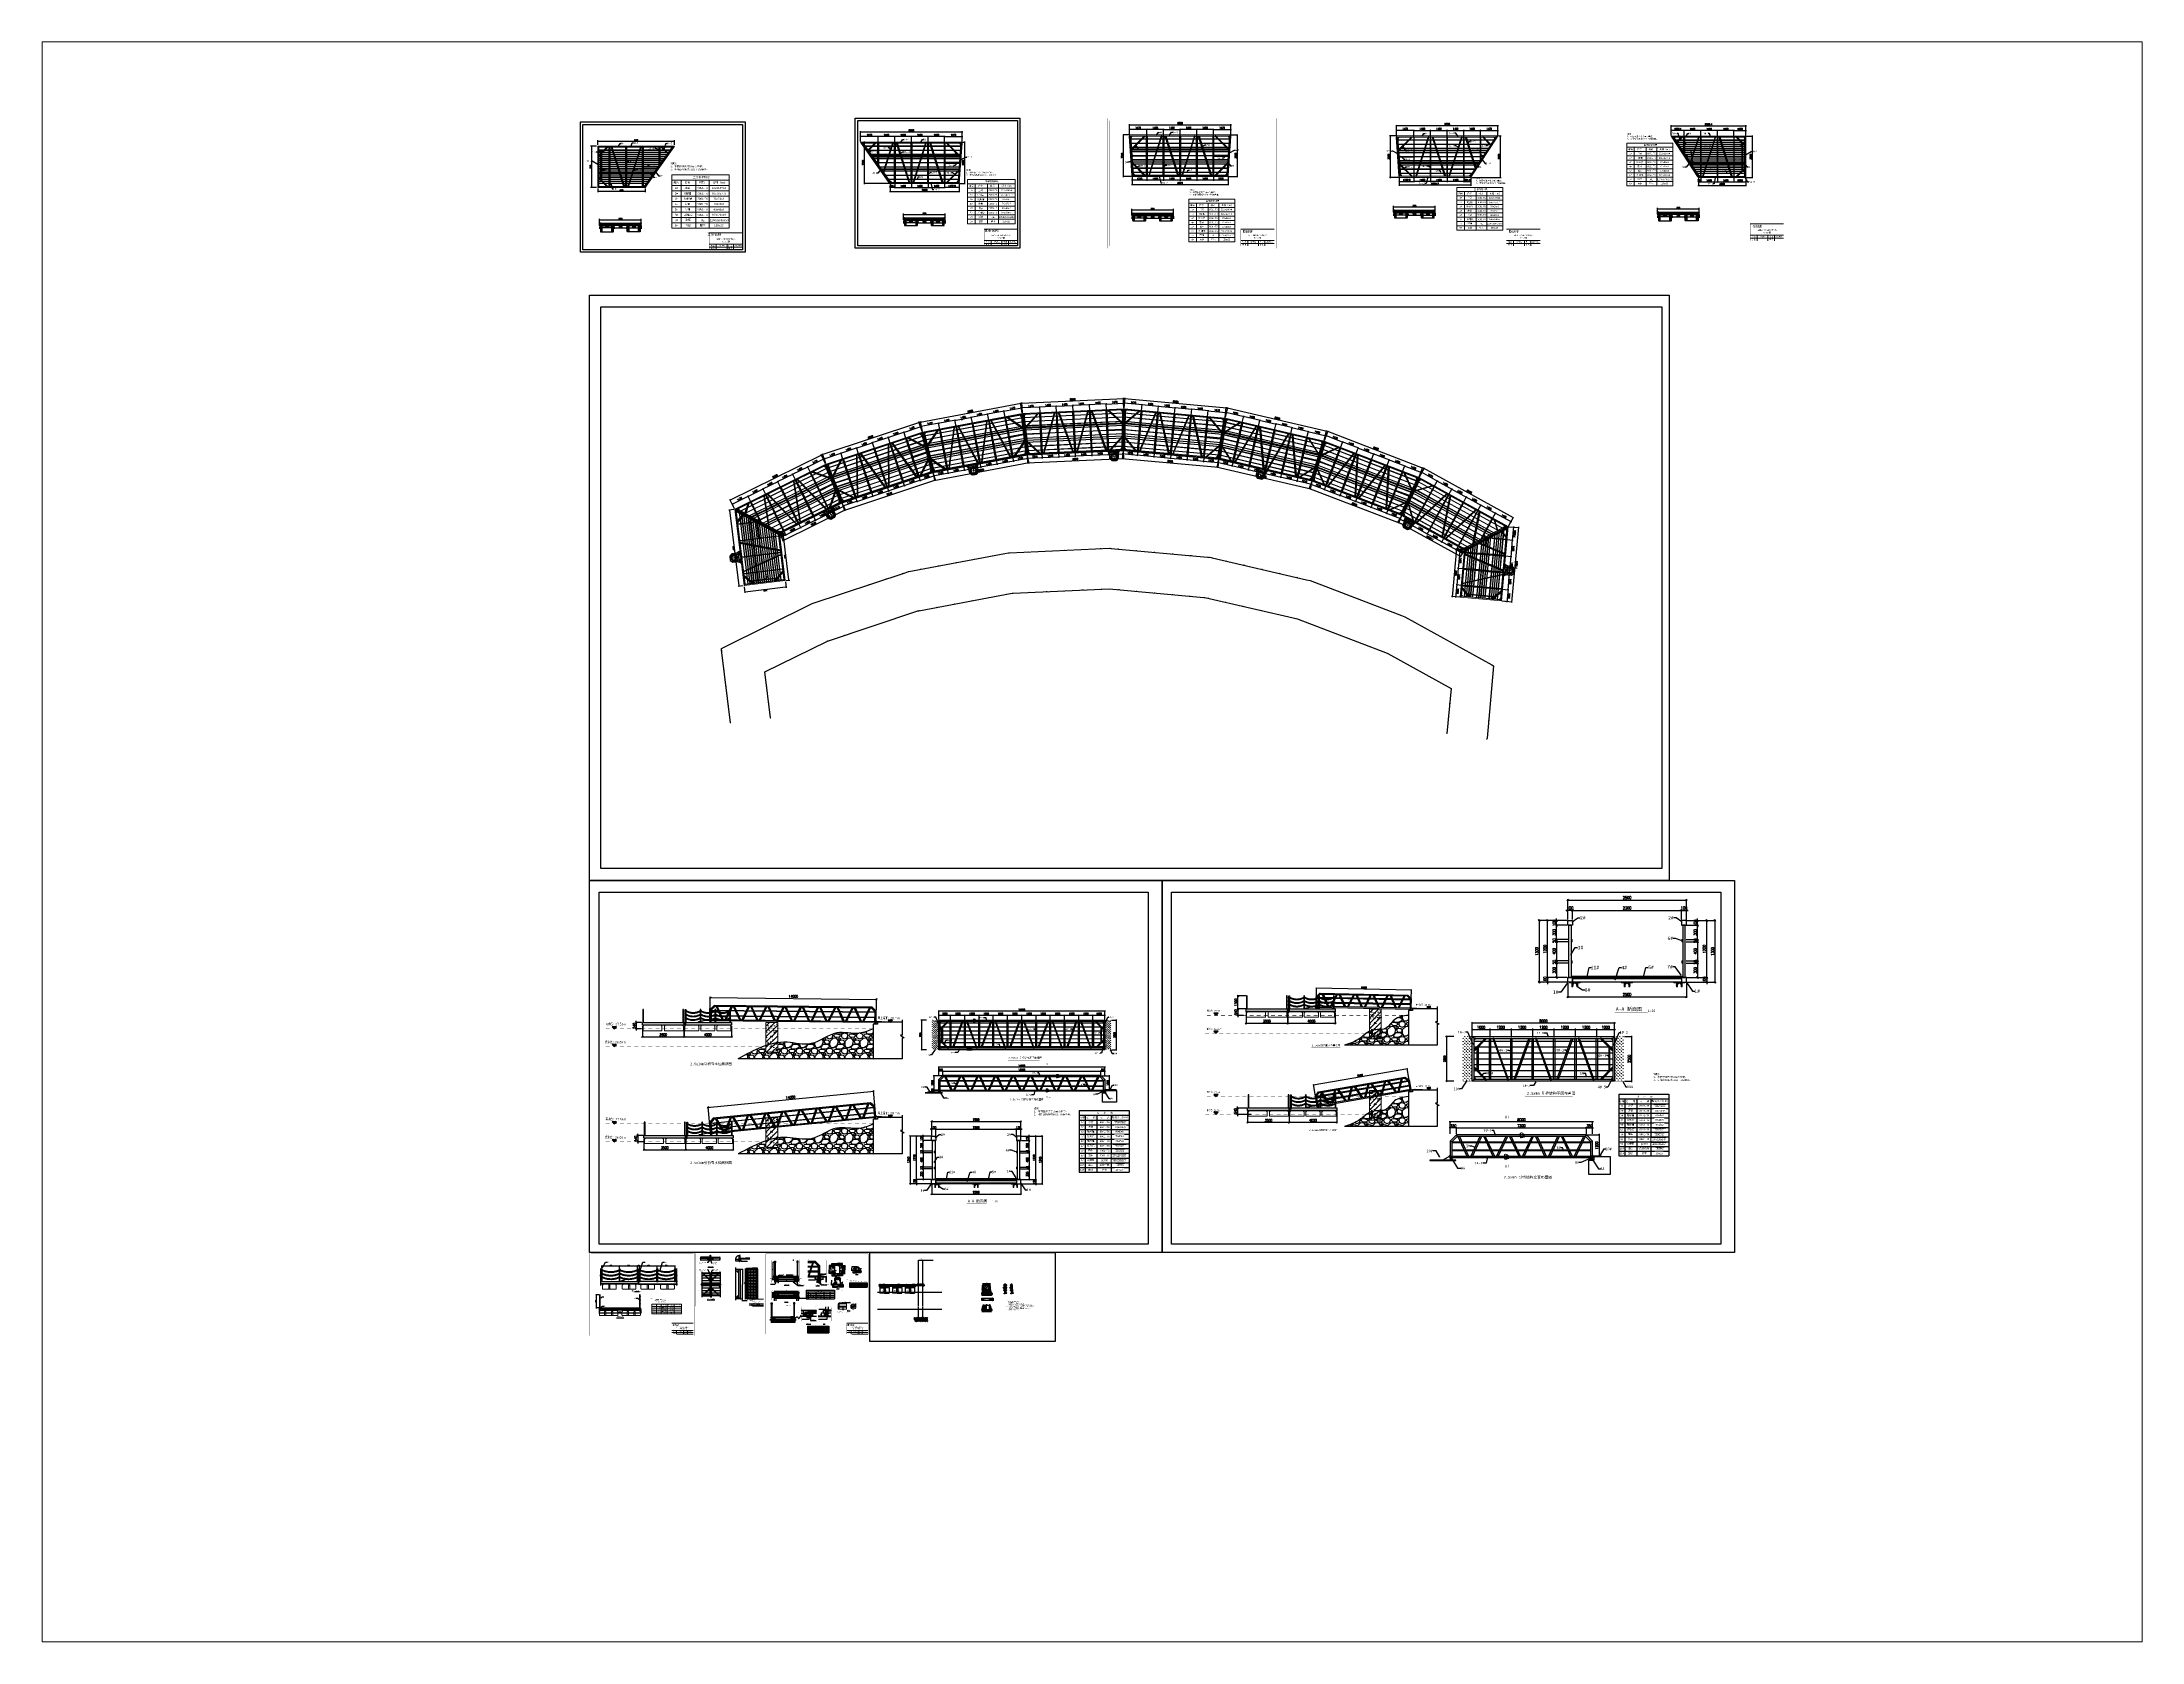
# Paper-space layout '布局1' of a CAD drawing. Extents: x 1.05 to 9.45, y 0.8 to 7.2.
# The model-space entities are those that its viewports show. They can reach past a viewport. Long polylines and large blocks are cut down to what shows.
import ezdxf
from ezdxf import colors
from ezdxf.entities.mleader import LeaderData, LeaderLine
from ezdxf.enums import TextEntityAlignment as Align
from ezdxf.math import Vec2, Vec3

# ---------------------------------------------------------------- set-up
doc = ezdxf.new("R2010")
doc.units = 0
doc.header["$LTSCALE"] = 1000
doc.header["$MEASUREMENT"] = 0
for name, pattern in [('( Border )', [21, 6, -3, 6, -3, 0, -3]), ('BLTA11-LD-L-4001_Plot Plan for Seawater Intake System_20140729$0$CENTER2', [1.125, 0.75, -0.125, 0.125, -0.125]), ('BLTA11-LD-L-4001_Plot Plan for Seawater Intake System_20140729$0$PHANTOM2', [1.25, 0.625, -0.125, 0.125, -0.125, 0.125, -0.125]), ('CENTER', [2, 1.25, -0.25, 0.25, -0.25]), ('CENTER2', [28.575, 19.05, -3.175, 3.175, -3.175]), ('DASH', [0.35, 0.25, -0.1]), ('DASHDOT', [1, 0.5, -0.25, 0, -0.25]), ('DASHDOT2', [12.7, 6.35, -3.175, 0, -3.175]), ('DASHED', [0.75, 0.5, -0.25]), ('DASHED2', [9.525, 6.35, -3.175]), ('DIVIDEX2', [63.5, 25.4, -12.7, 0, -12.7, 0, -12.7]), ('HIDDEN', [0.375, 0.25, -0.125]), ('HIDDEN2', [4.7625, 3.175, -1.5875]), ('PHANTOM2', [1.25, 0.625, -0.125, 0.125, -0.125, 0.125, -0.125])]:
    doc.linetypes.add(name, pattern=pattern)
for name, color, linetype in [('00打印图框', 255, 'Continuous'), ('100x100铝方通', 3, 'Continuous'), ('_TCH_MASK', 7, 'Continuous'), ('BS-Annectent', 115, 'Continuous'), ('BS-Index symbol', 35, 'Continuous'), ('hjh350-1200', 170, 'Continuous'), ('hjh文字', 7, 'Continuous'), ('hjh螺丝', 7, 'Continuous'), ('hjh连接橡胶块', 150, 'Continuous'), ('HR-Aluminous', 4, 'Continuous'), ('HR-Break', 1, 'PHANTOM2'), ('HR-dimension', 9, 'Continuous'), ('HR-hatch', 8, 'Continuous'), ('HR-Indentifier', 6, 'Continuous'), ('HR-Index symbol', 35, 'Continuous'), ('HR-Longgu', 32, 'Continuous'), ('HR-Structure', 5, 'Continuous'), ('HR-text', 2, 'Continuous'), ('HR-Zhuliang', 3, 'Continuous'), ('HR-看线', 143, 'Continuous'), ('PUB_DIM', 3, 'Continuous'), ('SGIDI_TK_TEXT', 3, 'Continuous'), ('W-FLOAT_BOWL浮筒', 253, 'Continuous'), ('W-STEEL_FRAME钢架', 3, 'Continuous'), ('W-WOOD_FLOOR木地板', 30, 'Continuous'), ('ZJ', 251, 'Continuous'), ('中实线', 1, 'Continuous'), ('主框型材', 4, 'Continuous'), ('卡槽', 242, 'Continuous'), ('固定锚', 5, 'Continuous'), ('图层5', 6, 'Continuous'), ('打印图框', 255, 'Continuous'), ('文字', 7, 'Continuous'), ('标注', 9, 'Continuous'), ('栏杆基座', 214, 'Continuous'), ('桩', 5, 'Continuous'), ('浮箱U槽', 5, 'Continuous'), ('粗实线', 3, 'Continuous'), ('连接端梁', 130, 'Continuous'), ('铝合金', 7, 'Continuous'), ('铝条', 31, 'Continuous'), ('铝横梁', 220, 'Continuous'), ('铝通', 4, 'Continuous'), ('铺板', 42, 'Continuous'), ('面板', 44, 'Continuous')]:
    doc.layers.add(name, color=color, linetype=linetype)
doc.layers.add('1', color=7, linetype='Continuous', true_color=0xffffff)
for name, color, linetype, lineweight in [('CAXA0', 7, 'Continuous', 70), ('dim', 6, 'Continuous', 13), ('screw', 33, 'Continuous', 13), ('YLW-Background', 45, 'Continuous', 5), ('主梁', 51, 'Continuous', 9), ('加强板', 140, 'Continuous', 18), ('图框', 7, 'Continuous', 13), ('型材', 7, 'Continuous', 15), ('导框型材', 2, 'Continuous', 18), ('文本', 3, 'Continuous', 13), ('文本 @ 1 (1)', 3, 'Continuous', 13), ('橡胶块', 30, 'Continuous', 9), ('浮箱', 160, 'Continuous', 20), ('结构', 52, 'Continuous', 18), ('虚线', 8, 'Continuous', 0), ('轮子座', 7, 'Continuous', 9), ('铝主梁', 3, 'Continuous', 9), ('铝主梁170x129x4', 210, 'Continuous', 25), ('铝型材', 7, 'Continuous', 13), ('铝斜撑', 241, 'Continuous', 9), ('铝龙骨', 7, 'Continuous', 9)]:
    doc.layers.add(name, color=color, linetype=linetype, lineweight=lineweight)
doc.styles.add('_TCH_DIM_T3', font='SIMPLEX.shx', dxfattribs={"width": 0.705882, "bigfont": 'hztxt.shx'})
doc.styles.add('Arial', font='')
doc.styles.add('DIM_FONT', font='SIMPLEX', dxfattribs={"width": 0.7, "bigfont": 'GBCBIG'})
doc.styles.add('HZTXT', font='txtw.shx', dxfattribs={"width": 0.8, "bigfont": 'hztxtw.shx'})
doc.styles.add('M', font='arial.ttf')
doc.styles.add('SGIDI-0', font='simhei.ttf', dxfattribs={"width": 0.8})
doc.styles.get("Standard").update_dxf_attribs({"font": 'gbenor.shx', "bigfont": 'gbcbig.shx'})
doc.styles.add('STANDARD0', font='')
doc.styles.add('STANDARD_T3', font='simplex.shx', dxfattribs={"width": 0.7, "bigfont": 'hztxt.shx'})
doc.styles.add('仿宋', font='simfang.ttf', dxfattribs={"width": 0.7})
doc.styles.add('宋体', font='')
doc.styles.add('工程字体', font='', dxfattribs={"width": 0.8})
doc.styles.add('黑体', font='simhei.ttf', dxfattribs={"width": 0.8})
doc.styles.get('Arial').set_extended_font_data('STXihei')
doc.styles.get('STANDARD0').set_extended_font_data('STXihei')
doc.styles.get('宋体').set_extended_font_data('SimSun')
doc.styles.get('工程字体').set_extended_font_data('SimSun')
doc.dimstyles.new('9', dxfattribs={"dimscale": 8, "dimtxt": 3, "dimasz": 2, "dimexe": 0.5, "dimexo": 0.5, "dimtad": 1, "dimdec": 0, "dimdsep": 46, "dimtxsty": 'M', "dimblk1": 'OBLIQUE', "dimblk2": 'OBLIQUE', "dimsah": 1, "dimcen": 2.5, "dimclrd": 6, "dimclre": 6, "dimclrt": 6, "dimadec": 0, "dimazin": 0, "dimtfac": 1, "dimtdec": 0, "dimtix": 1, "dimtmove": 1, "dimatfit": 3, "dimldrblk": 'OBLIQUE', "dimfxl": 2, "dimfxlon": 1, "dimtolj": 1, "dimtzin": 0, "dimarcsym": 0})
doc.dimstyles.new('_T&10', dxfattribs={"dimtxt": 29.75, "dimasz": 10, "dimexe": 25, "dimexo": 30, "dimgap": 10, "dimtad": 1, "dimdec": 0, "dimzin": 0, "dimdsep": 46, "dimtxsty": '_TCH_DIM_T3', "dimblk": 'ARCHTICK', "dimcen": 0.09, "dimclrt": 7, "dimazin": 2, "dimtfac": 1, "dimtdec": 0, "dimtix": 1, "dimtmove": 2, "dimatfit": 3, "dimfxl": 1, "dimtolj": 1, "dimtzin": 0, "dimarcsym": 0})
doc.dimstyles.new('DIM-10', dxfattribs={"dimscale": 10, "dimtxt": 2, "dimasz": 1, "dimexe": 1, "dimexo": 1, "dimgap": 0.5, "dimtad": 0, "dimdec": 1, "dimrnd": 0.0005, "dimzin": 9, "dimdsep": 46, "dimtxsty": 'Standard', "dimblk": 'ARCHTICK', "dimcen": 0, "dimdle": 1, "dimclrd": 252, "dimclre": 252, "dimclrt": 6, "dimazin": 2, "dimtfac": 1, "dimtdec": 1, "dimtix": 1, "dimtofl": 0, "dimtmove": 2, "dimatfit": 3, "dimldrblk": 'ARCHTICK', "dimfxl": 1, "dimarcsym": 2})
doc.dimstyles.new('DIM-20', dxfattribs={"dimscale": 20, "dimtxt": 3, "dimasz": 2, "dimexe": 2, "dimexo": 2, "dimgap": 1, "dimtad": 1, "dimdec": 1, "dimdsep": 46, "dimtxsty": 'HZTXT', "dimblk": 'OBLIQUE', "dimcen": 0, "dimdle": 2, "dimclrd": 9, "dimclre": 9, "dimclrt": 6, "dimadec": 1, "dimazin": 0, "dimtfac": 1, "dimtdec": 1, "dimtix": 1, "dimtofl": 0, "dimtmove": 2, "dimatfit": 3, "dimldrblk": 'OBLIQUE', "dimfxl": 15, "dimtolj": 1, "dimtzin": 0, "dimarcsym": 1})
doc.dimstyles.new('DIM-3', dxfattribs={"dimscale": 3, "dimtxt": 3, "dimasz": 1, "dimexe": 1, "dimexo": 1, "dimgap": 1, "dimtad": 0, "dimdec": 1, "dimrnd": 0.0005, "dimzin": 9, "dimdsep": 46, "dimtxsty": 'HZTXT', "dimblk": 'OBLIQUE', "dimcen": 0, "dimclrd": 9, "dimclre": 9, "dimclrt": 2, "dimazin": 2, "dimtfac": 1, "dimtdec": 1, "dimtofl": 0, "dimtmove": 0, "dimatfit": 3, "dimldrblk": 'OBLIQUE', "dimfxl": 1, "dimarcsym": 2})
doc.dimstyles.new('DIM-30', dxfattribs={"dimscale": 30, "dimtxt": 3, "dimasz": 1, "dimexe": 1, "dimexo": 1, "dimgap": 1, "dimtad": 1, "dimdec": 1, "dimdsep": 46, "dimtxsty": 'HZTXT', "dimblk": 'ARCHTICK', "dimcen": 0, "dimdle": 1, "dimclrd": 8, "dimclre": 8, "dimclrt": 2, "dimadec": 1, "dimazin": 0, "dimtfac": 1, "dimtdec": 1, "dimtix": 1, "dimtmove": 2, "dimatfit": 3, "dimldrblk": 'ARCHTICK', "dimfxl": 15, "dimtolj": 1, "dimtzin": 0, "dimarcsym": 1})
doc.dimstyles.new('DIM-40', dxfattribs={"dimscale": 40, "dimtxt": 3, "dimasz": 2, "dimexe": 1, "dimexo": 1, "dimgap": 1, "dimtad": 1, "dimdec": 1, "dimdsep": 46, "dimtxsty": 'HZTXT', "dimblk": 'OBLIQUE', "dimcen": 0, "dimdle": 1, "dimclrd": 9, "dimclre": 9, "dimclrt": 2, "dimadec": 1, "dimazin": 0, "dimtfac": 1, "dimtdec": 1, "dimtix": 1, "dimtmove": 2, "dimatfit": 3, "dimldrblk": 'OBLIQUE', "dimfxl": 15, "dimtolj": 1, "dimtzin": 0, "dimarcsym": 1})
doc.dimstyles.new('DIM-40-SC0.5', dxfattribs={"dimscale": 40, "dimtxt": 3, "dimasz": 2, "dimexe": 1, "dimexo": 1, "dimgap": 1, "dimtad": 1, "dimdec": 1, "dimlfac": 0.5, "dimdsep": 46, "dimtxsty": 'HZTXT', "dimblk": 'OBLIQUE', "dimcen": 0, "dimdle": 1, "dimclrd": 9, "dimclre": 9, "dimclrt": 2, "dimadec": 1, "dimazin": 0, "dimtfac": 1, "dimtdec": 1, "dimtix": 1, "dimtmove": 2, "dimatfit": 3, "dimldrblk": 'OBLIQUE', "dimfxl": 10, "dimtolj": 1, "dimtzin": 0, "dimarcsym": 1})
doc.dimstyles.new('DIM-50', dxfattribs={"dimscale": 50, "dimtxt": 3, "dimasz": 1, "dimexe": 1, "dimexo": 1, "dimgap": 1, "dimtad": 1, "dimdec": 1, "dimdsep": 46, "dimtxsty": 'HZTXT', "dimblk": 'OBLIQUE', "dimblk1": 'ARCHTICK', "dimblk2": 'OBLIQUE', "dimcen": 0, "dimdle": 1, "dimclrd": 9, "dimclre": 9, "dimclrt": 2, "dimadec": 1, "dimazin": 0, "dimtfac": 1, "dimtdec": 1, "dimtix": 1, "dimtmove": 2, "dimatfit": 3, "dimldrblk": 'OBLIQUE', "dimfxl": 15, "dimtolj": 1, "dimtzin": 0, "dimarcsym": 1})
doc.dimstyles.new('DIM-70', dxfattribs={"dimscale": 70, "dimtxt": 3, "dimasz": 2, "dimexe": 1, "dimexo": 1, "dimgap": 1, "dimtad": 1, "dimdec": 1, "dimdsep": 46, "dimtxsty": 'HZTXT', "dimblk": 'OBLIQUE', "dimcen": 0, "dimdle": 1, "dimclrd": 9, "dimclre": 9, "dimclrt": 2, "dimadec": 1, "dimazin": 0, "dimtfac": 1, "dimtdec": 1, "dimtix": 1, "dimtmove": 2, "dimatfit": 3, "dimldrblk": 'OBLIQUE', "dimfxl": 15, "dimtolj": 1, "dimtzin": 0, "dimarcsym": 1})
doc.dimstyles.new('DIMN10', dxfattribs={"dimscale": 0.1, "dimtxt": 300, "dimasz": 100, "dimexe": 250, "dimexo": 300, "dimgap": 150, "dimtad": 1, "dimdec": 0, "dimzin": 0, "dimdsep": 46, "dimtxsty": 'DIM_FONT', "dimblk": 'ARCHTICK', "dimcen": 0.09, "dimclrd": 1, "dimclre": 1, "dimclrt": 2, "dimazin": 2, "dimtfac": 1, "dimtdec": 0, "dimtix": 1, "dimtmove": 2, "dimatfit": 3, "dimldrblk": 'ARCHTICK', "dimfxl": 1, "dimtolj": 1, "dimtzin": 0, "dimarcsym": 0})
doc.dimstyles.new('HR-A2-DIM10', dxfattribs={"dimscale": 10, "dimtxt": 3, "dimasz": 1, "dimexe": 1, "dimexo": 1.5, "dimgap": 1, "dimtad": 1, "dimdec": 1, "dimdsep": 46, "dimtxsty": 'HZTXT', "dimblk": 'ARCHTICK', "dimcen": 0, "dimdle": 1, "dimclrd": 256, "dimclre": 256, "dimclrt": 6, "dimadec": 1, "dimazin": 0, "dimtfac": 1, "dimtdec": 1, "dimtix": 1, "dimtmove": 2, "dimatfit": 3, "dimfxl": 15, "dimtolj": 1, "dimtzin": 0, "dimarcsym": 1})
doc.dimstyles.new('HR-A3-DIM-10', dxfattribs={"dimscale": 10, "dimtxt": 3, "dimasz": 1, "dimexe": 1, "dimexo": 1, "dimgap": 0.5, "dimtad": 0, "dimdec": 1, "dimrnd": 0.0005, "dimzin": 9, "dimdsep": 46, "dimtxsty": 'HZTXT', "dimblk": 'ARCHTICK', "dimcen": 0, "dimdle": 1, "dimclrd": 9, "dimclre": 9, "dimclrt": 2, "dimazin": 2, "dimtfac": 1, "dimtdec": 1, "dimtix": 1, "dimtofl": 0, "dimtmove": 2, "dimatfit": 3, "dimldrblk": 'ARCHTICK', "dimfxl": 1, "dimarcsym": 2})
doc.dimstyles.new('HR-A3-DIM5', dxfattribs={"dimscale": 5, "dimtxt": 3, "dimasz": 1, "dimexe": 1, "dimexo": 1.5, "dimgap": 1, "dimtad": 1, "dimdec": 1, "dimdsep": 46, "dimtxsty": 'HZTXT', "dimblk": 'ARCHTICK', "dimcen": 0, "dimdle": 1, "dimclrd": 256, "dimclre": 256, "dimclrt": 6, "dimadec": 1, "dimazin": 0, "dimtfac": 1, "dimtdec": 1, "dimtix": 1, "dimtmove": 2, "dimatfit": 3, "dimfxl": 1, "dimtolj": 1, "dimtzin": 0, "dimarcsym": 1})
doc.dimstyles.new('HR-BI-DIM5', dxfattribs={"dimscale": 6, "dimtxt": 5, "dimasz": 1, "dimexe": 1, "dimexo": 1.5, "dimgap": 2, "dimtad": 1, "dimdec": 1, "dimdsep": 46, "dimtxsty": 'HZTXT', "dimcen": 0, "dimdle": 1, "dimclrd": 256, "dimclre": 256, "dimclrt": 2, "dimadec": 1, "dimazin": 0, "dimtfac": 1, "dimtdec": 1, "dimtix": 1, "dimtmove": 2, "dimatfit": 3, "dimfxl": 1, "dimtfill": 1, "dimtolj": 1, "dimtzin": 0, "dimarcsym": 1})
doc.dimstyles.new('W&&30', dxfattribs={"dimtxt": 105, "dimasz": 30, "dimexe": 75, "dimexo": 90, "dimgap": 30, "dimtad": 1, "dimdec": 0, "dimzin": 0, "dimdsep": 46, "dimtxsty": 'STANDARD_T3', "dimcen": 0.09, "dimclrd": 1, "dimclre": 1, "dimclrt": 7, "dimazin": 2, "dimtfac": 1, "dimtdec": 0, "dimtix": 1, "dimtmove": 2, "dimatfit": 3, "dimfxl": 100, "dimtolj": 1, "dimtzin": 0, "dimarcsym": 0})
doc.dimstyles.new('W__10', dxfattribs={"dimtxt": 35, "dimasz": 10, "dimexe": 25, "dimexo": 30, "dimgap": 15, "dimtad": 1, "dimdec": 0, "dimzin": 0, "dimdsep": 46, "dimtxsty": 'STANDARD_T3', "dimblk": 'ARCHTICK', "dimcen": 0.09, "dimclrd": 1, "dimclre": 1, "dimclrt": 2, "dimadec": 0, "dimazin": 0, "dimtfac": 1, "dimtdec": 0, "dimtix": 1, "dimtmove": 2, "dimatfit": 3, "dimldrblk": 'ARCHTICK', "dimfxl": 1, "dimtolj": 1, "dimtzin": 0, "dimarcsym": 0})
pattern_1 = [(0, (1212.185, -561.11), (6.35, 12.7), [0, -12.7])]
pattern_2 = [(135, (-150147.14, -546133.318), (-17.6776695, -17.6776695), [])]

# ---------------------------------------------------------------- blocks, each defined once
blk = doc.blocks.new('*D46')
at = {"color": 1, "lineweight": -2, "transparency": 16777216}
for p, q in [((27436, 72496), (27436, 72902)), ((27466, 72827), (33886, 72827)), ((33916, 72496), (33916, 72902))]:
    blk.add_line(p, q, dxfattribs=at)
at = {"color": 1, "transparency": 16777216}
for points in [[(27466, 72832), (27466, 72822), (27436, 72827)], [(33886, 72832), (33886, 72822), (33916, 72827)]]:
    blk.add_solid(points, dxfattribs=at)
at = {"layer": 'Defpoints', "color": 0, "transparency": 16777216}
for p in [(33916, 72827), (27436, 72406), (33916, 72406)]:
    blk.add_point(p, dxfattribs=at)
at = {"color": 7, "transparency": 16777216, "insert": (30676, 72909), "char_height": 105, "attachment_point": 5, "style": 'STANDARD_T3'}
blk.add_mtext('\\A1;6480', dxfattribs=at)
blk = doc.blocks.new('*D647')
at = {"color": 1, "lineweight": -2, "transparency": 16777216}
for p, q in [((27346, 72406), (26829, 72406)), ((26904, 72376), (26904, 68936)), ((27346, 68906), (26829, 68906))]:
    blk.add_line(p, q, dxfattribs=at)
at = {"color": 1, "transparency": 16777216}
for points in [[(26899, 72376), (26909, 72376), (26904, 72406)], [(26899, 68936), (26909, 68936), (26904, 68906)]]:
    blk.add_solid(points, dxfattribs=at)
at = {"layer": 'Defpoints', "color": 0, "transparency": 16777216}
for p in [(27436, 72406), (26904, 68906), (27436, 68906)]:
    blk.add_point(p, dxfattribs=at)
at = {"color": 7, "transparency": 16777216, "insert": (26822, 70656), "char_height": 105, "attachment_point": 5, "rotation": 90, "style": 'STANDARD_T3'}
blk.add_mtext('\\A1;3500', dxfattribs=at)
blk = doc.blocks.new('*D47')
at = {"color": 1, "lineweight": -2, "transparency": 16777216}
for p, q in [((27436, 68816), (27436, 68519)), ((27466, 68594), (31406, 68594)), ((31436, 68816), (31436, 68519))]:
    blk.add_line(p, q, dxfattribs=at)
at = {"color": 1, "transparency": 16777216}
for points in [[(27466, 68599), (27466, 68589), (27436, 68594)], [(31406, 68599), (31406, 68589), (31436, 68594)]]:
    blk.add_solid(points, dxfattribs=at)
at = {"layer": 'Defpoints', "color": 0, "transparency": 16777216}
for p in [(27436, 68906), (31436, 68906), (31436, 68594)]:
    blk.add_point(p, dxfattribs=at)
at = {"color": 7, "transparency": 16777216, "insert": (29436, 68676), "char_height": 105, "attachment_point": 5, "style": 'STANDARD_T3'}
blk.add_mtext('\\A1;4000', dxfattribs=at)
blk = doc.blocks.new('_Oblique')
at = {"color": 0, "linetype": 'ByBlock', "lineweight": -2}
blk.add_line((-0.5, -0.5), (0.5, 0.5), dxfattribs=at)
blk = doc.blocks.new('*D633')
at = {"layer": 'Defpoints', "color": 0, "transparency": 16777216}
for p in [(43374, 72318), (43374, 71748), (44774, 71748)]:
    blk.add_point(p, dxfattribs=at)
at = {"layer": '标注', "color": 9, "lineweight": -2, "transparency": 16777216}
for p, q in [((44824, 72318), (43324, 72318)), ((43374, 71798), (43374, 72368)), ((44774, 71798), (44774, 72368))]:
    blk.add_line(p, q, dxfattribs=at)
at = {"layer": '标注', "color": 9, "lineweight": -2, "transparency": 16777216, "xscale": 50, "yscale": 50, "zscale": 50, "rotation": 180}
blk.add_blockref('_Oblique', (43374, 72318), dxfattribs=at)
at = {"layer": '标注', "color": 9, "lineweight": -2, "transparency": 16777216, "xscale": 50, "yscale": 50, "zscale": 50}
blk.add_blockref('_Oblique', (44774, 72318), dxfattribs=at)
at = {"layer": '标注', "color": 2, "transparency": 16777216, "insert": (44074, 72443), "char_height": 150, "attachment_point": 5, "style": 'HZTXT'}
blk.add_mtext('\\A1;1400', dxfattribs=at)
blk = doc.blocks.new('_ArchTick')
at = {"color": 0, "linetype": 'ByBlock', "const_width": 0.4}
blk.add_lwpolyline([(-0.5, -0.5), (0.5, 0.5)], dxfattribs=at)
blk = doc.blocks.new('*D634')
at = {"layer": 'Defpoints', "color": 0, "transparency": 16777216}
for p in [(41974, 72318), (41974, 71748), (43374, 71748)]:
    blk.add_point(p, dxfattribs=at)
at = {"layer": '标注', "color": 9, "lineweight": -2, "transparency": 16777216}
for p, q in [((43424, 72318), (41924, 72318)), ((41974, 71798), (41974, 72368)), ((43374, 71798), (43374, 72368))]:
    blk.add_line(p, q, dxfattribs=at)
at = {"layer": '标注', "color": 9, "lineweight": -2, "transparency": 16777216, "xscale": 50, "yscale": 50, "zscale": 50, "rotation": 180}
blk.add_blockref('_Oblique', (41974, 72318), dxfattribs=at)
at = {"layer": '标注', "color": 9, "lineweight": -2, "transparency": 16777216, "xscale": 50, "yscale": 50, "zscale": 50}
blk.add_blockref('_Oblique', (43374, 72318), dxfattribs=at)
at = {"layer": '标注', "color": 2, "transparency": 16777216, "insert": (42674, 72443), "char_height": 150, "attachment_point": 5, "style": 'HZTXT'}
blk.add_mtext('\\A1;1400', dxfattribs=at)
blk = doc.blocks.new('*D635')
at = {"layer": 'Defpoints', "color": 0, "transparency": 16777216}
for p in [(40574, 72318), (40574, 71748), (41974, 71748)]:
    blk.add_point(p, dxfattribs=at)
at = {"layer": '标注', "color": 9, "lineweight": -2, "transparency": 16777216}
for p, q in [((42024, 72318), (40524, 72318)), ((40574, 71798), (40574, 72368)), ((41974, 71798), (41974, 72368))]:
    blk.add_line(p, q, dxfattribs=at)
at = {"layer": '标注', "color": 9, "lineweight": -2, "transparency": 16777216, "xscale": 50, "yscale": 50, "zscale": 50, "rotation": 180}
blk.add_blockref('_Oblique', (40574, 72318), dxfattribs=at)
at = {"layer": '标注', "color": 9, "lineweight": -2, "transparency": 16777216, "xscale": 50, "yscale": 50, "zscale": 50}
blk.add_blockref('_Oblique', (41974, 72318), dxfattribs=at)
at = {"layer": '标注', "color": 2, "transparency": 16777216, "insert": (41274, 72443), "char_height": 150, "attachment_point": 5, "style": 'HZTXT'}
blk.add_mtext('\\A1;1400', dxfattribs=at)
blk = doc.blocks.new('*D636')
at = {"layer": 'Defpoints', "color": 0, "transparency": 16777216}
for p in [(44774, 71748), (46253, 72318), (46253, 71846)]:
    blk.add_point(p, dxfattribs=at)
at = {"layer": '标注', "color": 9, "lineweight": -2, "transparency": 16777216}
for p, q in [((44724, 72318), (46303, 72318)), ((44774, 71798), (44774, 72368)), ((46253, 71896), (46253, 72368))]:
    blk.add_line(p, q, dxfattribs=at)
at = {"layer": '标注', "color": 9, "lineweight": -2, "transparency": 16777216, "xscale": 50, "yscale": 50, "zscale": 50, "rotation": 180}
blk.add_blockref('_Oblique', (44774, 72318), dxfattribs=at)
at = {"layer": '标注', "color": 9, "lineweight": -2, "transparency": 16777216, "xscale": 50, "yscale": 50, "zscale": 50}
blk.add_blockref('_Oblique', (46253, 72318), dxfattribs=at)
at = {"layer": '标注', "color": 2, "transparency": 16777216, "insert": (45513, 72443), "char_height": 150, "attachment_point": 5, "style": 'HZTXT'}
blk.add_mtext('\\A1;1479', dxfattribs=at)
blk = doc.blocks.new('*D637')
at = {"layer": 'Defpoints', "color": 0, "transparency": 16777216}
for p in [(40174, 68346), (46012, 68346), (46012, 67685)]:
    blk.add_point(p, dxfattribs=at)
at = {"layer": '标注', "color": 9, "lineweight": -2, "transparency": 16777216}
for p, q in [((40124, 67685), (46062, 67685)), ((40174, 68296), (40174, 67635)), ((46012, 68296), (46012, 67635))]:
    blk.add_line(p, q, dxfattribs=at)
at = {"layer": '标注', "color": 9, "lineweight": -2, "transparency": 16777216, "xscale": 50, "yscale": 50, "zscale": 50, "rotation": 180}
blk.add_blockref('_Oblique', (40174, 67685), dxfattribs=at)
at = {"layer": '标注', "color": 9, "lineweight": -2, "transparency": 16777216, "xscale": 50, "yscale": 50, "zscale": 50}
blk.add_blockref('_Oblique', (46012, 67685), dxfattribs=at)
at = {"layer": '标注', "color": 2, "transparency": 16777216, "insert": (43093, 67810), "char_height": 150, "attachment_point": 5, "style": 'HZTXT'}
blk.add_mtext('\\A1;5838', dxfattribs=at)
blk = doc.blocks.new('*D638')
at = {"layer": 'Defpoints', "color": 0, "transparency": 16777216}
for p in [(39174, 72318), (39174, 71748), (40574, 71748)]:
    blk.add_point(p, dxfattribs=at)
at = {"layer": '标注', "color": 9, "lineweight": -2, "transparency": 16777216}
for p, q in [((40624, 72318), (39124, 72318)), ((39174, 71798), (39174, 72368)), ((40574, 71798), (40574, 72368))]:
    blk.add_line(p, q, dxfattribs=at)
at = {"layer": '标注', "color": 9, "lineweight": -2, "transparency": 16777216, "xscale": 50, "yscale": 50, "zscale": 50, "rotation": 180}
blk.add_blockref('_Oblique', (39174, 72318), dxfattribs=at)
at = {"layer": '标注', "color": 9, "lineweight": -2, "transparency": 16777216, "xscale": 50, "yscale": 50, "zscale": 50}
blk.add_blockref('_Oblique', (40574, 72318), dxfattribs=at)
at = {"layer": '标注', "color": 2, "transparency": 16777216, "insert": (39874, 72443), "char_height": 150, "attachment_point": 5, "style": 'HZTXT'}
blk.add_mtext('\\A1;1400', dxfattribs=at)
blk = doc.blocks.new('*D639')
at = {"layer": 'Defpoints', "color": 0, "transparency": 16777216}
for p in [(37695, 72318), (37695, 71846), (39174, 71748)]:
    blk.add_point(p, dxfattribs=at)
at = {"layer": '标注', "color": 9, "lineweight": -2, "transparency": 16777216}
for p, q in [((39224, 72318), (37645, 72318)), ((37695, 71896), (37695, 72368)), ((39174, 71798), (39174, 72368))]:
    blk.add_line(p, q, dxfattribs=at)
at = {"layer": '标注', "color": 9, "lineweight": -2, "transparency": 16777216, "xscale": 50, "yscale": 50, "zscale": 50, "rotation": 180}
blk.add_blockref('_Oblique', (37695, 72318), dxfattribs=at)
at = {"layer": '标注', "color": 9, "lineweight": -2, "transparency": 16777216, "xscale": 50, "yscale": 50, "zscale": 50}
blk.add_blockref('_Oblique', (39174, 72318), dxfattribs=at)
at = {"layer": '标注', "color": 2, "transparency": 16777216, "insert": (38434, 72443), "char_height": 150, "attachment_point": 5, "style": 'HZTXT'}
blk.add_mtext('\\A1;1479', dxfattribs=at)
blk = doc.blocks.new('*D640')
at = {"layer": 'Defpoints', "color": 0, "transparency": 16777216}
for p in [(40174, 68346), (40174, 68008), (40574, 68444)]:
    blk.add_point(p, dxfattribs=at)
at = {"layer": '标注', "color": 9, "lineweight": -2, "transparency": 16777216}
for p, q in [((40174, 68008), (40124, 68008)), ((40174, 68296), (40174, 67958)), ((40574, 68008), (40174, 68008)), ((40574, 68394), (40574, 67958)), ((40574, 68008), (40624, 68008))]:
    blk.add_line(p, q, dxfattribs=at)
at = {"layer": '标注', "color": 9, "lineweight": -2, "transparency": 16777216, "xscale": 50, "yscale": 50, "zscale": 50}
blk.add_blockref('_Oblique', (40174, 68008), dxfattribs=at)
at = {"layer": '标注', "color": 9, "lineweight": -2, "transparency": 16777216, "xscale": 50, "yscale": 50, "zscale": 50, "rotation": 180}
blk.add_blockref('_Oblique', (40574, 68008), dxfattribs=at)
at = {"layer": '标注', "color": 2, "transparency": 16777216, "insert": (40374, 68133), "char_height": 150, "attachment_point": 5, "style": 'HZTXT'}
blk.add_mtext('\\A1;400.2', dxfattribs=at)
blk = doc.blocks.new('*D641')
at = {"layer": 'Defpoints', "color": 0, "transparency": 16777216}
for p in [(44774, 68444), (44774, 68008), (46012, 68346)]:
    blk.add_point(p, dxfattribs=at)
at = {"layer": '标注', "color": 9, "lineweight": -2, "transparency": 16777216}
for p, q in [((46062, 68008), (44724, 68008)), ((44774, 68394), (44774, 67958)), ((46012, 68296), (46012, 67958))]:
    blk.add_line(p, q, dxfattribs=at)
at = {"layer": '标注', "color": 9, "lineweight": -2, "transparency": 16777216, "xscale": 50, "yscale": 50, "zscale": 50, "rotation": 180}
blk.add_blockref('_Oblique', (44774, 68008), dxfattribs=at)
at = {"layer": '标注', "color": 9, "lineweight": -2, "transparency": 16777216, "xscale": 50, "yscale": 50, "zscale": 50}
blk.add_blockref('_Oblique', (46012, 68008), dxfattribs=at)
at = {"layer": '标注', "color": 2, "transparency": 16777216, "insert": (45393, 68133), "char_height": 150, "attachment_point": 5, "style": 'HZTXT'}
blk.add_mtext('\\A1;1237.9', dxfattribs=at)
blk = doc.blocks.new('*D642')
at = {"layer": 'Defpoints', "color": 0, "transparency": 16777216}
for p in [(40574, 68444), (41974, 68444), (41974, 68008)]:
    blk.add_point(p, dxfattribs=at)
at = {"layer": '标注', "color": 9, "lineweight": -2, "transparency": 16777216}
for p, q in [((40524, 68008), (42024, 68008)), ((40574, 68394), (40574, 67958)), ((41974, 68394), (41974, 67958))]:
    blk.add_line(p, q, dxfattribs=at)
at = {"layer": '标注', "color": 9, "lineweight": -2, "transparency": 16777216, "xscale": 50, "yscale": 50, "zscale": 50, "rotation": 180}
blk.add_blockref('_Oblique', (40574, 68008), dxfattribs=at)
at = {"layer": '标注', "color": 9, "lineweight": -2, "transparency": 16777216, "xscale": 50, "yscale": 50, "zscale": 50}
blk.add_blockref('_Oblique', (41974, 68008), dxfattribs=at)
at = {"layer": '标注', "color": 2, "transparency": 16777216, "insert": (41274, 68133), "char_height": 150, "attachment_point": 5, "style": 'HZTXT'}
blk.add_mtext('\\A1;1400', dxfattribs=at)
blk = doc.blocks.new('*D643')
at = {"layer": 'Defpoints', "color": 0, "transparency": 16777216}
for p in [(41974, 68444), (43374, 68444), (43374, 68008)]:
    blk.add_point(p, dxfattribs=at)
at = {"layer": '标注', "color": 9, "lineweight": -2, "transparency": 16777216}
for p, q in [((41924, 68008), (43424, 68008)), ((41974, 68394), (41974, 67958)), ((43374, 68394), (43374, 67958))]:
    blk.add_line(p, q, dxfattribs=at)
at = {"layer": '标注', "color": 9, "lineweight": -2, "transparency": 16777216, "xscale": 50, "yscale": 50, "zscale": 50, "rotation": 180}
blk.add_blockref('_Oblique', (41974, 68008), dxfattribs=at)
at = {"layer": '标注', "color": 9, "lineweight": -2, "transparency": 16777216, "xscale": 50, "yscale": 50, "zscale": 50}
blk.add_blockref('_Oblique', (43374, 68008), dxfattribs=at)
at = {"layer": '标注', "color": 2, "transparency": 16777216, "insert": (42674, 68133), "char_height": 150, "attachment_point": 5, "style": 'HZTXT'}
blk.add_mtext('\\A1;1400', dxfattribs=at)
blk = doc.blocks.new('*D644')
at = {"layer": 'Defpoints', "color": 0, "transparency": 16777216}
for p in [(43374, 68444), (44774, 68444), (44774, 68008)]:
    blk.add_point(p, dxfattribs=at)
at = {"layer": '标注', "color": 9, "lineweight": -2, "transparency": 16777216}
for p, q in [((43324, 68008), (44824, 68008)), ((43374, 68394), (43374, 67958)), ((44774, 68394), (44774, 67958))]:
    blk.add_line(p, q, dxfattribs=at)
at = {"layer": '标注', "color": 9, "lineweight": -2, "transparency": 16777216, "xscale": 50, "yscale": 50, "zscale": 50, "rotation": 180}
blk.add_blockref('_Oblique', (43374, 68008), dxfattribs=at)
at = {"layer": '标注', "color": 9, "lineweight": -2, "transparency": 16777216, "xscale": 50, "yscale": 50, "zscale": 50}
blk.add_blockref('_Oblique', (44774, 68008), dxfattribs=at)
at = {"layer": '标注', "color": 2, "transparency": 16777216, "insert": (44074, 68133), "char_height": 150, "attachment_point": 5, "style": 'HZTXT'}
blk.add_mtext('\\A1;1400', dxfattribs=at)
blk = doc.blocks.new('*D645')
at = {"layer": 'Defpoints', "color": 0, "transparency": 16777216}
for p in [(46253, 72711), (37695, 71846), (46253, 71846)]:
    blk.add_point(p, dxfattribs=at)
at = {"layer": '标注', "color": 9, "lineweight": -2, "transparency": 16777216}
for p, q in [((37645, 72711), (46303, 72711)), ((37695, 71896), (37695, 72761)), ((46253, 71896), (46253, 72761))]:
    blk.add_line(p, q, dxfattribs=at)
at = {"layer": '标注', "color": 9, "lineweight": -2, "transparency": 16777216, "xscale": 50, "yscale": 50, "zscale": 50, "rotation": 180}
blk.add_blockref('_Oblique', (37695, 72711), dxfattribs=at)
at = {"layer": '标注', "color": 9, "lineweight": -2, "transparency": 16777216, "xscale": 50, "yscale": 50, "zscale": 50}
blk.add_blockref('_Oblique', (46253, 72711), dxfattribs=at)
at = {"layer": '标注', "color": 2, "transparency": 16777216, "insert": (41974, 72836), "char_height": 150, "attachment_point": 5, "style": 'HZTXT'}
blk.add_mtext('\\A1;8558', dxfattribs=at)
blk = doc.blocks.new('橡胶块200x200x60')
h = blk.add_hatch()
h.set_pattern_fill('ANSI32', color=256, scale=10)
h.set_pattern_definition([(45, (0, 0), (-33.67596, 33.67596), []), (45, (22.45, 0), (-33.67596, 33.67596), [])])
h.paths.add_polyline_path([(25488, 88551), (25688, 88551), (25688, 88751), (25488, 88751)])
blk.add_lwpolyline([(25488, 88551), (25688, 88551), (25688, 88751), (25488, 88751)], close=True)
for points in [[(25513, 88716), (25533, 88716)], [(25513, 88586), (25533, 88586)], [(25523, 88726), (25523, 88706)], [(25523, 88576), (25523, 88596)], [(25663, 88716), (25643, 88716)], [(25663, 88586), (25643, 88586)], [(25653, 88726), (25653, 88706)], [(25653, 88576), (25653, 88596)]]:
    blk.add_lwpolyline(points)
for centre, radius in [((25523, 88716), 10), ((25523, 88586), 10), ((25523, 88716), 8), ((25523, 88586), 8), ((25653, 88716), 10), ((25653, 88586), 10), ((25653, 88716), 8), ((25653, 88586), 8)]:
    blk.add_circle(centre, radius)
blk = doc.blocks.new('*D619')
at = {"layer": 'Defpoints', "color": 0, "transparency": 16777216}
for p in [(54684, 72100), (54684, 71530), (56084, 71530)]:
    blk.add_point(p, dxfattribs=at)
at = {"layer": '标注', "color": 9, "lineweight": -2, "transparency": 16777216}
for p, q in [((56134, 72100), (54634, 72100)), ((54684, 71580), (54684, 72150)), ((56084, 71580), (56084, 72150))]:
    blk.add_line(p, q, dxfattribs=at)
at = {"layer": '标注', "color": 9, "lineweight": -2, "transparency": 16777216, "xscale": 50, "yscale": 50, "zscale": 50, "rotation": 180}
blk.add_blockref('_Oblique', (54684, 72100), dxfattribs=at)
at = {"layer": '标注', "color": 9, "lineweight": -2, "transparency": 16777216, "xscale": 50, "yscale": 50, "zscale": 50}
blk.add_blockref('_Oblique', (56084, 72100), dxfattribs=at)
at = {"layer": '标注', "color": 2, "transparency": 16777216, "insert": (55384, 72225), "char_height": 150, "attachment_point": 5, "style": 'HZTXT'}
blk.add_mtext('\\A1;1400', dxfattribs=at)
blk = doc.blocks.new('*D620')
at = {"layer": 'Defpoints', "color": 0, "transparency": 16777216}
for p in [(53284, 72100), (53284, 71530), (54684, 71530)]:
    blk.add_point(p, dxfattribs=at)
at = {"layer": '标注', "color": 9, "lineweight": -2, "transparency": 16777216}
for p, q in [((54734, 72100), (53234, 72100)), ((53284, 71580), (53284, 72150)), ((54684, 71580), (54684, 72150))]:
    blk.add_line(p, q, dxfattribs=at)
at = {"layer": '标注', "color": 9, "lineweight": -2, "transparency": 16777216, "xscale": 50, "yscale": 50, "zscale": 50, "rotation": 180}
blk.add_blockref('_Oblique', (53284, 72100), dxfattribs=at)
at = {"layer": '标注', "color": 9, "lineweight": -2, "transparency": 16777216, "xscale": 50, "yscale": 50, "zscale": 50}
blk.add_blockref('_Oblique', (54684, 72100), dxfattribs=at)
at = {"layer": '标注', "color": 2, "transparency": 16777216, "insert": (53984, 72225), "char_height": 150, "attachment_point": 5, "style": 'HZTXT'}
blk.add_mtext('\\A1;1400', dxfattribs=at)
blk = doc.blocks.new('*D621')
at = {"layer": 'Defpoints', "color": 0, "transparency": 16777216}
for p in [(49005, 71628), (57563, 72492), (57563, 71628)]:
    blk.add_point(p, dxfattribs=at)
at = {"layer": '标注', "color": 9, "lineweight": -2, "transparency": 16777216}
for p, q in [((48955, 72492), (57613, 72492)), ((49005, 71678), (49005, 72542)), ((57563, 71678), (57563, 72542))]:
    blk.add_line(p, q, dxfattribs=at)
at = {"layer": '标注', "color": 9, "lineweight": -2, "transparency": 16777216, "xscale": 50, "yscale": 50, "zscale": 50, "rotation": 180}
blk.add_blockref('_Oblique', (49005, 72492), dxfattribs=at)
at = {"layer": '标注', "color": 9, "lineweight": -2, "transparency": 16777216, "xscale": 50, "yscale": 50, "zscale": 50}
blk.add_blockref('_Oblique', (57563, 72492), dxfattribs=at)
at = {"layer": '标注', "color": 2, "transparency": 16777216, "insert": (53284, 72617), "char_height": 150, "attachment_point": 5, "style": 'HZTXT'}
blk.add_mtext('\\A1;8558', dxfattribs=at)
blk = doc.blocks.new('*D622')
at = {"layer": 'Defpoints', "color": 0, "transparency": 16777216}
for p in [(56084, 71530), (57563, 72100), (57563, 71628)]:
    blk.add_point(p, dxfattribs=at)
at = {"layer": '标注', "color": 9, "lineweight": -2, "transparency": 16777216}
for p, q in [((56034, 72100), (57613, 72100)), ((56084, 71580), (56084, 72150)), ((57563, 71678), (57563, 72150))]:
    blk.add_line(p, q, dxfattribs=at)
at = {"layer": '标注', "color": 9, "lineweight": -2, "transparency": 16777216, "xscale": 50, "yscale": 50, "zscale": 50, "rotation": 180}
blk.add_blockref('_Oblique', (56084, 72100), dxfattribs=at)
at = {"layer": '标注', "color": 9, "lineweight": -2, "transparency": 16777216, "xscale": 50, "yscale": 50, "zscale": 50}
blk.add_blockref('_Oblique', (57563, 72100), dxfattribs=at)
at = {"layer": '标注', "color": 2, "transparency": 16777216, "insert": (56823, 72225), "char_height": 150, "attachment_point": 5, "style": 'HZTXT'}
blk.add_mtext('\\A1;1479', dxfattribs=at)
blk = doc.blocks.new('*D623')
at = {"layer": 'Defpoints', "color": 0, "transparency": 16777216}
for p in [(49246, 68128), (57322, 68128), (57322, 67449)]:
    blk.add_point(p, dxfattribs=at)
at = {"layer": '标注', "color": 9, "lineweight": -2, "transparency": 16777216}
for p, q in [((49196, 67449), (57372, 67449)), ((49246, 68078), (49246, 67399)), ((57322, 68078), (57322, 67399))]:
    blk.add_line(p, q, dxfattribs=at)
at = {"layer": '标注', "color": 9, "lineweight": -2, "transparency": 16777216, "xscale": 50, "yscale": 50, "zscale": 50}
for p, rotation in [((49246, 67449), 180.0003109579486), ((57322, 67449), 0.0003109579486354188)]:
    blk.add_blockref('_Oblique', p, dxfattribs=dict(at, rotation=rotation))
at = {"layer": '标注', "color": 2, "transparency": 16777216, "insert": (53284, 67574), "char_height": 150, "attachment_point": 5, "rotation": 0.00031, "style": 'HZTXT'}
blk.add_mtext('\\A1;8076', dxfattribs=at)
blk = doc.blocks.new('*D624')
at = {"layer": 'Defpoints', "color": 0, "transparency": 16777216}
for p in [(50484, 72100), (50484, 71530), (51884, 71530)]:
    blk.add_point(p, dxfattribs=at)
at = {"layer": '标注', "color": 9, "lineweight": -2, "transparency": 16777216}
for p, q in [((51934, 72100), (50434, 72100)), ((50484, 71580), (50484, 72150)), ((51884, 71580), (51884, 72150))]:
    blk.add_line(p, q, dxfattribs=at)
at = {"layer": '标注', "color": 9, "lineweight": -2, "transparency": 16777216, "xscale": 50, "yscale": 50, "zscale": 50, "rotation": 180}
blk.add_blockref('_Oblique', (50484, 72100), dxfattribs=at)
at = {"layer": '标注', "color": 9, "lineweight": -2, "transparency": 16777216, "xscale": 50, "yscale": 50, "zscale": 50}
blk.add_blockref('_Oblique', (51884, 72100), dxfattribs=at)
at = {"layer": '标注', "color": 2, "transparency": 16777216, "insert": (51184, 72225), "char_height": 150, "attachment_point": 5, "style": 'HZTXT'}
blk.add_mtext('\\A1;1400', dxfattribs=at)
blk = doc.blocks.new('*D625')
at = {"layer": 'Defpoints', "color": 0, "transparency": 16777216}
for p in [(49005, 72100), (49005, 71628), (50484, 71530)]:
    blk.add_point(p, dxfattribs=at)
at = {"layer": '标注', "color": 9, "lineweight": -2, "transparency": 16777216}
for p, q in [((50534, 72100), (48955, 72100)), ((49005, 71678), (49005, 72150)), ((50484, 71580), (50484, 72150))]:
    blk.add_line(p, q, dxfattribs=at)
at = {"layer": '标注', "color": 9, "lineweight": -2, "transparency": 16777216, "xscale": 50, "yscale": 50, "zscale": 50, "rotation": 180}
blk.add_blockref('_Oblique', (49005, 72100), dxfattribs=at)
at = {"layer": '标注', "color": 9, "lineweight": -2, "transparency": 16777216, "xscale": 50, "yscale": 50, "zscale": 50}
blk.add_blockref('_Oblique', (50484, 72100), dxfattribs=at)
at = {"layer": '标注', "color": 2, "transparency": 16777216, "insert": (49744, 72225), "char_height": 150, "attachment_point": 5, "style": 'HZTXT'}
blk.add_mtext('\\A1;1479', dxfattribs=at)
blk = doc.blocks.new('*D626')
at = {"layer": 'Defpoints', "color": 0, "transparency": 16777216}
for p in [(51884, 71530), (53284, 72100), (53284, 71530)]:
    blk.add_point(p, dxfattribs=at)
at = {"layer": '标注', "color": 9, "lineweight": -2, "transparency": 16777216}
for p, q in [((51834, 72100), (53334, 72100)), ((51884, 71580), (51884, 72150)), ((53284, 71580), (53284, 72150))]:
    blk.add_line(p, q, dxfattribs=at)
at = {"layer": '标注', "color": 9, "lineweight": -2, "transparency": 16777216, "xscale": 50, "yscale": 50, "zscale": 50, "rotation": 180}
blk.add_blockref('_Oblique', (51884, 72100), dxfattribs=at)
at = {"layer": '标注', "color": 9, "lineweight": -2, "transparency": 16777216, "xscale": 50, "yscale": 50, "zscale": 50}
blk.add_blockref('_Oblique', (53284, 72100), dxfattribs=at)
at = {"layer": '标注', "color": 2, "transparency": 16777216, "insert": (52584, 72225), "char_height": 150, "attachment_point": 5, "style": 'HZTXT'}
blk.add_mtext('\\A1;1400', dxfattribs=at)
blk = doc.blocks.new('*D627')
at = {"layer": 'Defpoints', "color": 0, "transparency": 16777216}
for p in [(56084, 68226), (56084, 67819), (57322, 68128)]:
    blk.add_point(p, dxfattribs=at)
at = {"layer": '标注', "color": 9, "lineweight": -2, "transparency": 16777216}
for p, q in [((57372, 67819), (56034, 67819)), ((56084, 68176), (56084, 67769)), ((57322, 68078), (57322, 67769))]:
    blk.add_line(p, q, dxfattribs=at)
at = {"layer": '标注', "color": 9, "lineweight": -2, "transparency": 16777216, "xscale": 50, "yscale": 50, "zscale": 50, "rotation": 180}
blk.add_blockref('_Oblique', (56084, 67819), dxfattribs=at)
at = {"layer": '标注', "color": 9, "lineweight": -2, "transparency": 16777216, "xscale": 50, "yscale": 50, "zscale": 50}
blk.add_blockref('_Oblique', (57322, 67819), dxfattribs=at)
at = {"layer": '标注', "color": 2, "transparency": 16777216, "insert": (56703, 67944), "char_height": 150, "attachment_point": 5, "style": 'HZTXT'}
blk.add_mtext('\\A1;1238', dxfattribs=at)
blk = doc.blocks.new('*D628')
at = {"layer": 'Defpoints', "color": 0, "transparency": 16777216}
for p in [(54684, 68226), (54684, 67819), (56084, 68226)]:
    blk.add_point(p, dxfattribs=at)
at = {"layer": '标注', "color": 9, "lineweight": -2, "transparency": 16777216}
for p, q in [((56134, 67819), (54634, 67819)), ((54684, 68176), (54684, 67769)), ((56084, 68176), (56084, 67769))]:
    blk.add_line(p, q, dxfattribs=at)
at = {"layer": '标注', "color": 9, "lineweight": -2, "transparency": 16777216, "xscale": 50, "yscale": 50, "zscale": 50, "rotation": 180}
blk.add_blockref('_Oblique', (54684, 67819), dxfattribs=at)
at = {"layer": '标注', "color": 9, "lineweight": -2, "transparency": 16777216, "xscale": 50, "yscale": 50, "zscale": 50}
blk.add_blockref('_Oblique', (56084, 67819), dxfattribs=at)
at = {"layer": '标注', "color": 2, "transparency": 16777216, "insert": (55384, 67944), "char_height": 150, "attachment_point": 5, "style": 'HZTXT'}
blk.add_mtext('\\A1;1400', dxfattribs=at)
blk = doc.blocks.new('*D629')
at = {"layer": 'Defpoints', "color": 0, "transparency": 16777216}
for p in [(53284, 68226), (53284, 67819), (54684, 68226)]:
    blk.add_point(p, dxfattribs=at)
at = {"layer": '标注', "color": 9, "lineweight": -2, "transparency": 16777216}
for p, q in [((54734, 67819), (53234, 67819)), ((53284, 68176), (53284, 67769)), ((54684, 68176), (54684, 67769))]:
    blk.add_line(p, q, dxfattribs=at)
at = {"layer": '标注', "color": 9, "lineweight": -2, "transparency": 16777216, "xscale": 50, "yscale": 50, "zscale": 50, "rotation": 180}
blk.add_blockref('_Oblique', (53284, 67819), dxfattribs=at)
at = {"layer": '标注', "color": 9, "lineweight": -2, "transparency": 16777216, "xscale": 50, "yscale": 50, "zscale": 50}
blk.add_blockref('_Oblique', (54684, 67819), dxfattribs=at)
at = {"layer": '标注', "color": 2, "transparency": 16777216, "insert": (53984, 67944), "char_height": 150, "attachment_point": 5, "style": 'HZTXT'}
blk.add_mtext('\\A1;1400', dxfattribs=at)
blk = doc.blocks.new('*D630')
at = {"layer": 'Defpoints', "color": 0, "transparency": 16777216}
for p in [(51884, 68226), (51884, 67819), (53284, 68226)]:
    blk.add_point(p, dxfattribs=at)
at = {"layer": '标注', "color": 9, "lineweight": -2, "transparency": 16777216}
for p, q in [((53334, 67819), (51834, 67819)), ((51884, 68176), (51884, 67769)), ((53284, 68176), (53284, 67769))]:
    blk.add_line(p, q, dxfattribs=at)
at = {"layer": '标注', "color": 9, "lineweight": -2, "transparency": 16777216, "xscale": 50, "yscale": 50, "zscale": 50, "rotation": 180}
blk.add_blockref('_Oblique', (51884, 67819), dxfattribs=at)
at = {"layer": '标注', "color": 9, "lineweight": -2, "transparency": 16777216, "xscale": 50, "yscale": 50, "zscale": 50}
blk.add_blockref('_Oblique', (53284, 67819), dxfattribs=at)
at = {"layer": '标注', "color": 2, "transparency": 16777216, "insert": (52584, 67944), "char_height": 150, "attachment_point": 5, "style": 'HZTXT'}
blk.add_mtext('\\A1;1400', dxfattribs=at)
blk = doc.blocks.new('*D631')
at = {"layer": 'Defpoints', "color": 0, "transparency": 16777216}
for p in [(50484, 68226), (50484, 67819), (51884, 68226)]:
    blk.add_point(p, dxfattribs=at)
at = {"layer": '标注', "color": 9, "lineweight": -2, "transparency": 16777216}
for p, q in [((51934, 67819), (50434, 67819)), ((50484, 68176), (50484, 67769)), ((51884, 68176), (51884, 67769))]:
    blk.add_line(p, q, dxfattribs=at)
at = {"layer": '标注', "color": 9, "lineweight": -2, "transparency": 16777216, "xscale": 50, "yscale": 50, "zscale": 50, "rotation": 180}
blk.add_blockref('_Oblique', (50484, 67819), dxfattribs=at)
at = {"layer": '标注', "color": 9, "lineweight": -2, "transparency": 16777216, "xscale": 50, "yscale": 50, "zscale": 50}
blk.add_blockref('_Oblique', (51884, 67819), dxfattribs=at)
at = {"layer": '标注', "color": 2, "transparency": 16777216, "insert": (51184, 67944), "char_height": 150, "attachment_point": 5, "style": 'HZTXT'}
blk.add_mtext('\\A1;1400', dxfattribs=at)
blk = doc.blocks.new('*D632')
at = {"layer": 'Defpoints', "color": 0, "transparency": 16777216}
for p in [(49246, 68128), (49246, 67819), (50484, 68226)]:
    blk.add_point(p, dxfattribs=at)
at = {"layer": '标注', "color": 9, "lineweight": -2, "transparency": 16777216}
for p, q in [((50534, 67819), (49196, 67819)), ((49246, 68078), (49246, 67769)), ((50484, 68176), (50484, 67769))]:
    blk.add_line(p, q, dxfattribs=at)
at = {"layer": '标注', "color": 9, "lineweight": -2, "transparency": 16777216, "xscale": 50, "yscale": 50, "zscale": 50, "rotation": 180}
blk.add_blockref('_Oblique', (49246, 67819), dxfattribs=at)
at = {"layer": '标注', "color": 9, "lineweight": -2, "transparency": 16777216, "xscale": 50, "yscale": 50, "zscale": 50}
blk.add_blockref('_Oblique', (50484, 67819), dxfattribs=at)
at = {"layer": '标注', "color": 2, "transparency": 16777216, "insert": (49865, 67944), "char_height": 150, "attachment_point": 5, "style": 'HZTXT'}
blk.add_mtext('\\A1;1238', dxfattribs=at)
blk = doc.blocks.new('*D648')
at = {"layer": 'Defpoints', "color": 0, "transparency": 16777216}
for p in [(64772, 71397), (66172, 71967), (66172, 71397)]:
    blk.add_point(p, dxfattribs=at)
at = {"layer": '标注', "color": 9, "lineweight": -2, "transparency": 16777216}
for p, q in [((64722, 71967), (66222, 71967)), ((64772, 71447), (64772, 72017)), ((66172, 71447), (66172, 72017))]:
    blk.add_line(p, q, dxfattribs=at)
at = {"layer": '标注', "color": 9, "lineweight": -2, "transparency": 16777216, "xscale": 50, "yscale": 50, "zscale": 50, "rotation": 180}
blk.add_blockref('_Oblique', (64772, 71967), dxfattribs=at)
at = {"layer": '标注', "color": 9, "lineweight": -2, "transparency": 16777216, "xscale": 50, "yscale": 50, "zscale": 50}
blk.add_blockref('_Oblique', (66172, 71967), dxfattribs=at)
at = {"layer": '标注', "color": 2, "transparency": 16777216, "insert": (65472, 72092), "char_height": 150, "attachment_point": 5, "style": 'HZTXT'}
blk.add_mtext('\\A1;1400', dxfattribs=at)
blk = doc.blocks.new('*D649')
at = {"layer": 'Defpoints', "color": 0, "transparency": 16777216}
for p in [(66172, 71397), (67572, 71967), (67572, 71397)]:
    blk.add_point(p, dxfattribs=at)
at = {"layer": '标注', "color": 9, "lineweight": -2, "transparency": 16777216}
for p, q in [((66122, 71967), (67622, 71967)), ((66172, 71447), (66172, 72017)), ((67572, 71447), (67572, 72017))]:
    blk.add_line(p, q, dxfattribs=at)
at = {"layer": '标注', "color": 9, "lineweight": -2, "transparency": 16777216, "xscale": 50, "yscale": 50, "zscale": 50, "rotation": 180}
blk.add_blockref('_Oblique', (66172, 71967), dxfattribs=at)
at = {"layer": '标注', "color": 9, "lineweight": -2, "transparency": 16777216, "xscale": 50, "yscale": 50, "zscale": 50}
blk.add_blockref('_Oblique', (67572, 71967), dxfattribs=at)
at = {"layer": '标注', "color": 2, "transparency": 16777216, "insert": (66872, 72092), "char_height": 150, "attachment_point": 5, "style": 'HZTXT'}
blk.add_mtext('\\A1;1400', dxfattribs=at)
blk = doc.blocks.new('*D650')
at = {"layer": 'Defpoints', "color": 0, "transparency": 16777216}
for p in [(67572, 71397), (68972, 71967), (68972, 71397)]:
    blk.add_point(p, dxfattribs=at)
at = {"layer": '标注', "color": 9, "lineweight": -2, "transparency": 16777216}
for p, q in [((67522, 71967), (69022, 71967)), ((67572, 71447), (67572, 72017)), ((68972, 71447), (68972, 72017))]:
    blk.add_line(p, q, dxfattribs=at)
at = {"layer": '标注', "color": 9, "lineweight": -2, "transparency": 16777216, "xscale": 50, "yscale": 50, "zscale": 50, "rotation": 180}
blk.add_blockref('_Oblique', (67572, 71967), dxfattribs=at)
at = {"layer": '标注', "color": 9, "lineweight": -2, "transparency": 16777216, "xscale": 50, "yscale": 50, "zscale": 50}
blk.add_blockref('_Oblique', (68972, 71967), dxfattribs=at)
at = {"layer": '标注', "color": 2, "transparency": 16777216, "insert": (68272, 72092), "char_height": 150, "attachment_point": 5, "style": 'HZTXT'}
blk.add_mtext('\\A1;1400', dxfattribs=at)
blk = doc.blocks.new('*D651')
at = {"layer": 'Defpoints', "color": 0, "transparency": 16777216}
for p in [(63293, 72360), (63293, 71495), (71851, 71495)]:
    blk.add_point(p, dxfattribs=at)
at = {"layer": '标注', "color": 9, "lineweight": -2, "transparency": 16777216}
for p, q in [((71901, 72360), (63243, 72360)), ((63293, 71545), (63293, 72410)), ((71851, 71545), (71851, 72410))]:
    blk.add_line(p, q, dxfattribs=at)
at = {"layer": '标注', "color": 9, "lineweight": -2, "transparency": 16777216, "xscale": 50, "yscale": 50, "zscale": 50, "rotation": 180}
blk.add_blockref('_Oblique', (63293, 72360), dxfattribs=at)
at = {"layer": '标注', "color": 9, "lineweight": -2, "transparency": 16777216, "xscale": 50, "yscale": 50, "zscale": 50}
blk.add_blockref('_Oblique', (71851, 72360), dxfattribs=at)
at = {"layer": '标注', "color": 2, "transparency": 16777216, "insert": (67572, 72485), "char_height": 150, "attachment_point": 5, "style": 'HZTXT'}
blk.add_mtext('\\A1;8558', dxfattribs=at)
blk = doc.blocks.new('*D652')
at = {"layer": 'Defpoints', "color": 0, "transparency": 16777216}
for p in [(63293, 71967), (63293, 71495), (64772, 71397)]:
    blk.add_point(p, dxfattribs=at)
at = {"layer": '标注', "color": 9, "lineweight": -2, "transparency": 16777216}
for p, q in [((64822, 71967), (63243, 71967)), ((63293, 71545), (63293, 72017)), ((64772, 71447), (64772, 72017))]:
    blk.add_line(p, q, dxfattribs=at)
at = {"layer": '标注', "color": 9, "lineweight": -2, "transparency": 16777216, "xscale": 50, "yscale": 50, "zscale": 50, "rotation": 180}
blk.add_blockref('_Oblique', (63293, 71967), dxfattribs=at)
at = {"layer": '标注', "color": 9, "lineweight": -2, "transparency": 16777216, "xscale": 50, "yscale": 50, "zscale": 50}
blk.add_blockref('_Oblique', (64772, 71967), dxfattribs=at)
at = {"layer": '标注', "color": 2, "transparency": 16777216, "insert": (64032, 72092), "char_height": 150, "attachment_point": 5, "style": 'HZTXT'}
blk.add_mtext('\\A1;1479', dxfattribs=at)
blk = doc.blocks.new('*D653')
at = {"layer": 'Defpoints', "color": 0, "transparency": 16777216}
for p in [(63534, 67995), (63534, 67334), (69563, 67995)]:
    blk.add_point(p, dxfattribs=at)
at = {"layer": '标注', "color": 9, "lineweight": -2, "transparency": 16777216}
for p, q in [((69613, 67334), (63484, 67334)), ((63534, 67945), (63534, 67284)), ((69563, 67945), (69563, 67284))]:
    blk.add_line(p, q, dxfattribs=at)
at = {"layer": '标注', "color": 9, "lineweight": -2, "transparency": 16777216, "xscale": 50, "yscale": 50, "zscale": 50}
for p, rotation in [((63534, 67334), 179.9999999898094), ((69563, 67334), 359.9999999898094)]:
    blk.add_blockref('_Oblique', p, dxfattribs=dict(at, rotation=rotation))
at = {"layer": '标注', "color": 2, "transparency": 16777216, "insert": (66548, 67459), "char_height": 150, "attachment_point": 5, "rotation": 360, "style": 'HZTXT'}
blk.add_mtext('\\A1;6029.2', dxfattribs=at)
blk = doc.blocks.new('*D654')
at = {"layer": 'Defpoints', "color": 0, "transparency": 16777216}
for p in [(68972, 71397), (70372, 71967), (70372, 71397)]:
    blk.add_point(p, dxfattribs=at)
at = {"layer": '标注', "color": 9, "lineweight": -2, "transparency": 16777216}
for p, q in [((68922, 71967), (70422, 71967)), ((68972, 71447), (68972, 72017)), ((70372, 71447), (70372, 72017))]:
    blk.add_line(p, q, dxfattribs=at)
at = {"layer": '标注', "color": 9, "lineweight": -2, "transparency": 16777216, "xscale": 50, "yscale": 50, "zscale": 50, "rotation": 180}
blk.add_blockref('_Oblique', (68972, 71967), dxfattribs=at)
at = {"layer": '标注', "color": 9, "lineweight": -2, "transparency": 16777216, "xscale": 50, "yscale": 50, "zscale": 50}
blk.add_blockref('_Oblique', (70372, 71967), dxfattribs=at)
at = {"layer": '标注', "color": 2, "transparency": 16777216, "insert": (69672, 72092), "char_height": 150, "attachment_point": 5, "style": 'HZTXT'}
blk.add_mtext('\\A1;1400', dxfattribs=at)
blk = doc.blocks.new('*D655')
at = {"layer": 'Defpoints', "color": 0, "transparency": 16777216}
for p in [(70372, 71397), (71851, 71967), (71851, 71495)]:
    blk.add_point(p, dxfattribs=at)
at = {"layer": '标注', "color": 9, "lineweight": -2, "transparency": 16777216}
for p, q in [((70322, 71967), (71901, 71967)), ((70372, 71447), (70372, 72017)), ((71851, 71545), (71851, 72017))]:
    blk.add_line(p, q, dxfattribs=at)
at = {"layer": '标注', "color": 9, "lineweight": -2, "transparency": 16777216, "xscale": 50, "yscale": 50, "zscale": 50, "rotation": 180}
blk.add_blockref('_Oblique', (70372, 71967), dxfattribs=at)
at = {"layer": '标注', "color": 9, "lineweight": -2, "transparency": 16777216, "xscale": 50, "yscale": 50, "zscale": 50}
blk.add_blockref('_Oblique', (71851, 71967), dxfattribs=at)
at = {"layer": '标注', "color": 2, "transparency": 16777216, "insert": (71111, 72092), "char_height": 150, "attachment_point": 5, "style": 'HZTXT'}
blk.add_mtext('\\A1;1479', dxfattribs=at)
blk = doc.blocks.new('*D656')
at = {"layer": 'Defpoints', "color": 0, "transparency": 16777216}
for p in [(68972, 68093), (69563, 67995), (69563, 67657)]:
    blk.add_point(p, dxfattribs=at)
at = {"layer": '标注', "color": 9, "lineweight": -2, "transparency": 16777216}
for p, q in [((68922, 67657), (69613, 67657)), ((68972, 68043), (68972, 67607)), ((69563, 67945), (69563, 67607))]:
    blk.add_line(p, q, dxfattribs=at)
at = {"layer": '标注', "color": 9, "lineweight": -2, "transparency": 16777216, "xscale": 50, "yscale": 50, "zscale": 50, "rotation": 180}
blk.add_blockref('_Oblique', (68972, 67657), dxfattribs=at)
at = {"layer": '标注', "color": 9, "lineweight": -2, "transparency": 16777216, "xscale": 50, "yscale": 50, "zscale": 50}
blk.add_blockref('_Oblique', (69563, 67657), dxfattribs=at)
at = {"layer": '标注', "color": 2, "transparency": 16777216, "insert": (69267, 67782), "char_height": 150, "attachment_point": 5, "style": 'HZTXT'}
blk.add_mtext('\\A1;591.4', dxfattribs=at)
blk = doc.blocks.new('*D657')
at = {"layer": 'Defpoints', "color": 0, "transparency": 16777216}
for p in [(63534, 67995), (64772, 68093), (64772, 67657)]:
    blk.add_point(p, dxfattribs=at)
at = {"layer": '标注', "color": 9, "lineweight": -2, "transparency": 16777216}
for p, q in [((63484, 67657), (64822, 67657)), ((63534, 67945), (63534, 67607)), ((64772, 68043), (64772, 67607))]:
    blk.add_line(p, q, dxfattribs=at)
at = {"layer": '标注', "color": 9, "lineweight": -2, "transparency": 16777216, "xscale": 50, "yscale": 50, "zscale": 50, "rotation": 180}
blk.add_blockref('_Oblique', (63534, 67657), dxfattribs=at)
at = {"layer": '标注', "color": 9, "lineweight": -2, "transparency": 16777216, "xscale": 50, "yscale": 50, "zscale": 50}
blk.add_blockref('_Oblique', (64772, 67657), dxfattribs=at)
at = {"layer": '标注', "color": 2, "transparency": 16777216, "insert": (64153, 67782), "char_height": 150, "attachment_point": 5, "style": 'HZTXT'}
blk.add_mtext('\\A1;1237.9', dxfattribs=at)
blk = doc.blocks.new('*D658')
at = {"layer": 'Defpoints', "color": 0, "transparency": 16777216}
for p in [(67572, 68093), (67572, 67657), (68972, 68093)]:
    blk.add_point(p, dxfattribs=at)
at = {"layer": '标注', "color": 9, "lineweight": -2, "transparency": 16777216}
for p, q in [((69022, 67657), (67522, 67657)), ((67572, 68043), (67572, 67607)), ((68972, 68043), (68972, 67607))]:
    blk.add_line(p, q, dxfattribs=at)
at = {"layer": '标注', "color": 9, "lineweight": -2, "transparency": 16777216, "xscale": 50, "yscale": 50, "zscale": 50, "rotation": 180}
blk.add_blockref('_Oblique', (67572, 67657), dxfattribs=at)
at = {"layer": '标注', "color": 9, "lineweight": -2, "transparency": 16777216, "xscale": 50, "yscale": 50, "zscale": 50}
blk.add_blockref('_Oblique', (68972, 67657), dxfattribs=at)
at = {"layer": '标注', "color": 2, "transparency": 16777216, "insert": (68272, 67782), "char_height": 150, "attachment_point": 5, "style": 'HZTXT'}
blk.add_mtext('\\A1;1400', dxfattribs=at)
blk = doc.blocks.new('*D659')
at = {"layer": 'Defpoints', "color": 0, "transparency": 16777216}
for p in [(66172, 68093), (66172, 67657), (67572, 68093)]:
    blk.add_point(p, dxfattribs=at)
at = {"layer": '标注', "color": 9, "lineweight": -2, "transparency": 16777216}
for p, q in [((67622, 67657), (66122, 67657)), ((66172, 68043), (66172, 67607)), ((67572, 68043), (67572, 67607))]:
    blk.add_line(p, q, dxfattribs=at)
at = {"layer": '标注', "color": 9, "lineweight": -2, "transparency": 16777216, "xscale": 50, "yscale": 50, "zscale": 50, "rotation": 180}
blk.add_blockref('_Oblique', (66172, 67657), dxfattribs=at)
at = {"layer": '标注', "color": 9, "lineweight": -2, "transparency": 16777216, "xscale": 50, "yscale": 50, "zscale": 50}
blk.add_blockref('_Oblique', (67572, 67657), dxfattribs=at)
at = {"layer": '标注', "color": 2, "transparency": 16777216, "insert": (66872, 67782), "char_height": 150, "attachment_point": 5, "style": 'HZTXT'}
blk.add_mtext('\\A1;1400', dxfattribs=at)
blk = doc.blocks.new('*D660')
at = {"layer": 'Defpoints', "color": 0, "transparency": 16777216}
for p in [(64772, 68093), (64772, 67657), (66172, 68093)]:
    blk.add_point(p, dxfattribs=at)
at = {"layer": '标注', "color": 9, "lineweight": -2, "transparency": 16777216}
for p, q in [((66222, 67657), (64722, 67657)), ((64772, 68043), (64772, 67607)), ((66172, 68043), (66172, 67607))]:
    blk.add_line(p, q, dxfattribs=at)
at = {"layer": '标注', "color": 9, "lineweight": -2, "transparency": 16777216, "xscale": 50, "yscale": 50, "zscale": 50, "rotation": 180}
blk.add_blockref('_Oblique', (64772, 67657), dxfattribs=at)
at = {"layer": '标注', "color": 9, "lineweight": -2, "transparency": 16777216, "xscale": 50, "yscale": 50, "zscale": 50}
blk.add_blockref('_Oblique', (66172, 67657), dxfattribs=at)
at = {"layer": '标注', "color": 2, "transparency": 16777216, "insert": (65472, 67782), "char_height": 150, "attachment_point": 5, "style": 'HZTXT'}
blk.add_mtext('\\A1;1400', dxfattribs=at)
blk = doc.blocks.new('*D661')
at = {"layer": 'Defpoints', "color": 0, "transparency": 16777216}
for p in [(82033, 72160), (82033, 71590), (83433, 71590)]:
    blk.add_point(p, dxfattribs=at)
at = {"layer": '标注', "color": 9, "lineweight": -2, "transparency": 16777216}
for p, q in [((83483, 72160), (81983, 72160)), ((82033, 71640), (82033, 72210)), ((83433, 71640), (83433, 72210))]:
    blk.add_line(p, q, dxfattribs=at)
at = {"layer": '标注', "color": 9, "lineweight": -2, "transparency": 16777216, "xscale": 50, "yscale": 50, "zscale": 50, "rotation": 180}
blk.add_blockref('_Oblique', (82033, 72160), dxfattribs=at)
at = {"layer": '标注', "color": 9, "lineweight": -2, "transparency": 16777216, "xscale": 50, "yscale": 50, "zscale": 50}
blk.add_blockref('_Oblique', (83433, 72160), dxfattribs=at)
at = {"layer": '标注', "color": 2, "transparency": 16777216, "insert": (82733, 72285), "char_height": 150, "attachment_point": 5, "style": 'HZTXT'}
blk.add_mtext('\\A1;1400', dxfattribs=at)
blk = doc.blocks.new('*D662')
at = {"layer": 'Defpoints', "color": 0, "transparency": 16777216}
for p in [(80633, 72160), (80633, 71590), (82033, 71590)]:
    blk.add_point(p, dxfattribs=at)
at = {"layer": '标注', "color": 9, "lineweight": -2, "transparency": 16777216}
for p, q in [((82083, 72160), (80583, 72160)), ((80633, 71640), (80633, 72210)), ((82033, 71640), (82033, 72210))]:
    blk.add_line(p, q, dxfattribs=at)
at = {"layer": '标注', "color": 9, "lineweight": -2, "transparency": 16777216, "xscale": 50, "yscale": 50, "zscale": 50, "rotation": 180}
blk.add_blockref('_Oblique', (80633, 72160), dxfattribs=at)
at = {"layer": '标注', "color": 9, "lineweight": -2, "transparency": 16777216, "xscale": 50, "yscale": 50, "zscale": 50}
blk.add_blockref('_Oblique', (82033, 72160), dxfattribs=at)
at = {"layer": '标注', "color": 2, "transparency": 16777216, "insert": (81333, 72285), "char_height": 150, "attachment_point": 5, "style": 'HZTXT'}
blk.add_mtext('\\A1;1400', dxfattribs=at)
blk = doc.blocks.new('*D663')
at = {"layer": 'Defpoints', "color": 0, "transparency": 16777216}
for p in [(79233, 72160), (79233, 71590), (80633, 71590)]:
    blk.add_point(p, dxfattribs=at)
at = {"layer": '标注', "color": 9, "lineweight": -2, "transparency": 16777216}
for p, q in [((80683, 72160), (79183, 72160)), ((79233, 71640), (79233, 72210)), ((80633, 71640), (80633, 72210))]:
    blk.add_line(p, q, dxfattribs=at)
at = {"layer": '标注', "color": 9, "lineweight": -2, "transparency": 16777216, "xscale": 50, "yscale": 50, "zscale": 50, "rotation": 180}
blk.add_blockref('_Oblique', (79233, 72160), dxfattribs=at)
at = {"layer": '标注', "color": 9, "lineweight": -2, "transparency": 16777216, "xscale": 50, "yscale": 50, "zscale": 50}
blk.add_blockref('_Oblique', (80633, 72160), dxfattribs=at)
at = {"layer": '标注', "color": 2, "transparency": 16777216, "insert": (79933, 72285), "char_height": 150, "attachment_point": 5, "style": 'HZTXT'}
blk.add_mtext('\\A1;1400', dxfattribs=at)
blk = doc.blocks.new('*D664')
at = {"layer": 'Defpoints', "color": 0, "transparency": 16777216}
for p in [(78144, 72160), (78144, 71688), (79233, 71590)]:
    blk.add_point(p, dxfattribs=at)
at = {"layer": '标注', "color": 9, "lineweight": -2, "transparency": 16777216}
for p, q in [((79283, 72160), (78094, 72160)), ((78144, 71738), (78144, 72210)), ((79233, 71640), (79233, 72210))]:
    blk.add_line(p, q, dxfattribs=at)
at = {"layer": '标注', "color": 9, "lineweight": -2, "transparency": 16777216, "xscale": 50, "yscale": 50, "zscale": 50, "rotation": 180}
blk.add_blockref('_Oblique', (78144, 72160), dxfattribs=at)
at = {"layer": '标注', "color": 9, "lineweight": -2, "transparency": 16777216, "xscale": 50, "yscale": 50, "zscale": 50}
blk.add_blockref('_Oblique', (79233, 72160), dxfattribs=at)
at = {"layer": '标注', "color": 2, "transparency": 16777216, "insert": (78689, 72285), "char_height": 150, "attachment_point": 5, "style": 'HZTXT'}
blk.add_mtext('\\A1;1088.4', dxfattribs=at)
blk = doc.blocks.new('*D665')
at = {"layer": 'Defpoints', "color": 0, "transparency": 16777216}
for p in [(78144, 71688), (84433, 72552), (84433, 71688)]:
    blk.add_point(p, dxfattribs=at)
at = {"layer": '标注', "color": 9, "lineweight": -2, "transparency": 16777216}
for p, q in [((78144, 71738), (78144, 72602)), ((84433, 71738), (84433, 72602)), ((78094, 72552), (84483, 72552))]:
    blk.add_line(p, q, dxfattribs=at)
at = {"layer": '标注', "color": 9, "lineweight": -2, "transparency": 16777216, "xscale": 50, "yscale": 50, "zscale": 50, "rotation": 180}
blk.add_blockref('_Oblique', (78144, 72552), dxfattribs=at)
at = {"layer": '标注', "color": 9, "lineweight": -2, "transparency": 16777216, "xscale": 50, "yscale": 50, "zscale": 50}
blk.add_blockref('_Oblique', (84433, 72552), dxfattribs=at)
at = {"layer": '标注', "color": 2, "transparency": 16777216, "insert": (81289, 72677), "char_height": 150, "attachment_point": 5, "style": 'HZTXT'}
blk.add_mtext('\\A1;6288.4', dxfattribs=at)
blk = doc.blocks.new('*D666')
at = {"layer": 'Defpoints', "color": 0, "transparency": 16777216}
for p in [(83433, 71590), (84433, 72160), (84433, 71688)]:
    blk.add_point(p, dxfattribs=at)
at = {"layer": '标注', "color": 9, "lineweight": -2, "transparency": 16777216}
for p, q in [((83383, 72160), (84483, 72160)), ((83433, 71640), (83433, 72210)), ((84433, 71738), (84433, 72210))]:
    blk.add_line(p, q, dxfattribs=at)
at = {"layer": '标注', "color": 9, "lineweight": -2, "transparency": 16777216, "xscale": 50, "yscale": 50, "zscale": 50, "rotation": 180}
blk.add_blockref('_Oblique', (83433, 72160), dxfattribs=at)
at = {"layer": '标注', "color": 9, "lineweight": -2, "transparency": 16777216, "xscale": 50, "yscale": 50, "zscale": 50}
blk.add_blockref('_Oblique', (84433, 72160), dxfattribs=at)
at = {"layer": '标注', "color": 2, "transparency": 16777216, "insert": (83933, 72285), "char_height": 150, "attachment_point": 5, "style": 'HZTXT'}
blk.add_mtext('\\A1;1000', dxfattribs=at)
blk = doc.blocks.new('*D667')
at = {"layer": 'Defpoints', "color": 0, "transparency": 16777216}
for p in [(80433, 68188), (84433, 68188), (84433, 67512)]:
    blk.add_point(p, dxfattribs=at)
at = {"layer": '标注', "color": 9, "lineweight": -2, "transparency": 16777216}
for p, q in [((80383, 67512), (84483, 67512)), ((80433, 68138), (80433, 67462)), ((84433, 68138), (84433, 67462))]:
    blk.add_line(p, q, dxfattribs=at)
at = {"layer": '标注', "color": 9, "lineweight": -2, "transparency": 16777216, "xscale": 50, "yscale": 50, "zscale": 50}
for p, rotation in [((80433, 67512), 179.999617407945), ((84433, 67512), 359.999617407945)]:
    blk.add_blockref('_Oblique', p, dxfattribs=dict(at, rotation=rotation))
at = {"layer": '标注', "color": 2, "transparency": 16777216, "insert": (82433, 67637), "char_height": 150, "attachment_point": 5, "rotation": 359.99962, "style": 'HZTXT'}
blk.add_mtext('\\A1;4000', dxfattribs=at)
blk = doc.blocks.new('*D668')
at = {"layer": 'Defpoints', "color": 0, "transparency": 16777216}
for p in [(80433, 68188), (80633, 68286), (80633, 67817)]:
    blk.add_point(p, dxfattribs=at)
at = {"layer": '标注', "color": 9, "lineweight": -2, "transparency": 16777216}
for p, q in [((80433, 67817), (80383, 67817)), ((80433, 68138), (80433, 67767)), ((80433, 67817), (80633, 67817)), ((80633, 68236), (80633, 67767)), ((80633, 67817), (80683, 67817))]:
    blk.add_line(p, q, dxfattribs=at)
at = {"layer": '标注', "color": 9, "lineweight": -2, "transparency": 16777216, "xscale": 50, "yscale": 50, "zscale": 50}
blk.add_blockref('_Oblique', (80433, 67817), dxfattribs=at)
at = {"layer": '标注', "color": 9, "lineweight": -2, "transparency": 16777216, "xscale": 50, "yscale": 50, "zscale": 50, "rotation": 180}
blk.add_blockref('_Oblique', (80633, 67817), dxfattribs=at)
at = {"layer": '标注', "color": 2, "transparency": 16777216, "insert": (80533, 67942), "char_height": 150, "attachment_point": 5, "style": 'HZTXT'}
blk.add_mtext('\\A1;200', dxfattribs=at)
blk = doc.blocks.new('*D669')
at = {"color": 9, "lineweight": -2, "transparency": 16777216}
for p, q in [((80583, 67817), (82083, 67817)), ((80633, 68236), (80633, 67767)), ((82033, 68236), (82033, 67767))]:
    blk.add_line(p, q, dxfattribs=at)
at = {"layer": 'Defpoints', "color": 0, "transparency": 16777216}
for p in [(80633, 68286), (82033, 68286), (82033, 67817)]:
    blk.add_point(p, dxfattribs=at)
at = {"color": 9, "lineweight": -2, "transparency": 16777216, "xscale": 50, "yscale": 50, "zscale": 50, "rotation": 180}
blk.add_blockref('_Oblique', (80633, 67817), dxfattribs=at)
at = {"color": 9, "lineweight": -2, "transparency": 16777216, "xscale": 50, "yscale": 50, "zscale": 50}
blk.add_blockref('_Oblique', (82033, 67817), dxfattribs=at)
at = {"color": 2, "transparency": 16777216, "insert": (81333, 67942), "char_height": 150, "attachment_point": 5, "style": 'HZTXT'}
blk.add_mtext('\\A1;1400', dxfattribs=at)
blk = doc.blocks.new('*D670')
at = {"color": 9, "lineweight": -2, "transparency": 16777216}
for p, q in [((81983, 67817), (83483, 67817)), ((82033, 68236), (82033, 67767)), ((83433, 68236), (83433, 67767))]:
    blk.add_line(p, q, dxfattribs=at)
at = {"layer": 'Defpoints', "color": 0, "transparency": 16777216}
for p in [(82033, 68286), (83433, 68286), (83433, 67817)]:
    blk.add_point(p, dxfattribs=at)
at = {"color": 9, "lineweight": -2, "transparency": 16777216, "xscale": 50, "yscale": 50, "zscale": 50, "rotation": 180}
blk.add_blockref('_Oblique', (82033, 67817), dxfattribs=at)
at = {"color": 9, "lineweight": -2, "transparency": 16777216, "xscale": 50, "yscale": 50, "zscale": 50}
blk.add_blockref('_Oblique', (83433, 67817), dxfattribs=at)
at = {"color": 2, "transparency": 16777216, "insert": (82733, 67942), "char_height": 150, "attachment_point": 5, "style": 'HZTXT'}
blk.add_mtext('\\A1;1400', dxfattribs=at)
blk = doc.blocks.new('*D671')
at = {"color": 9, "lineweight": -2, "transparency": 16777216}
for p, q in [((83383, 67817), (84483, 67817)), ((83433, 68236), (83433, 67767)), ((84433, 68138), (84433, 67767))]:
    blk.add_line(p, q, dxfattribs=at)
at = {"layer": 'Defpoints', "color": 0, "transparency": 16777216}
for p in [(83433, 68286), (84433, 68188), (84433, 67817)]:
    blk.add_point(p, dxfattribs=at)
at = {"color": 9, "lineweight": -2, "transparency": 16777216, "xscale": 50, "yscale": 50, "zscale": 50, "rotation": 180}
blk.add_blockref('_Oblique', (83433, 67817), dxfattribs=at)
at = {"color": 9, "lineweight": -2, "transparency": 16777216, "xscale": 50, "yscale": 50, "zscale": 50}
blk.add_blockref('_Oblique', (84433, 67817), dxfattribs=at)
at = {"color": 2, "transparency": 16777216, "insert": (83933, 67942), "char_height": 150, "attachment_point": 5, "style": 'HZTXT'}
blk.add_mtext('\\A1;1000', dxfattribs=at)
blk = doc.blocks.new('*D189')
at = {"color": 1, "lineweight": -2, "transparency": 16777216}
for p, q in [((16828, 125412), (16828, 125817)), ((16858, 125742), (23278, 125742)), ((23308, 125412), (23308, 125817))]:
    blk.add_line(p, q, dxfattribs=at)
at = {"color": 1, "transparency": 16777216}
for points in [[(16858, 125747), (16858, 125737), (16828, 125742)], [(23278, 125747), (23278, 125737), (23308, 125742)]]:
    blk.add_solid(points, dxfattribs=at)
at = {"layer": 'Defpoints', "color": 0, "transparency": 16777216}
for p in [(23308, 125742), (16828, 125322), (23308, 125322)]:
    blk.add_point(p, dxfattribs=at)
at = {"color": 7, "transparency": 16777216, "insert": (20068, 125825), "char_height": 105, "attachment_point": 5, "style": 'STANDARD_T3'}
blk.add_mtext('\\A1;6480', dxfattribs=at)
blk = doc.blocks.new('*D183')
at = {"color": 1, "lineweight": -2, "transparency": 16777216}
for p, q in [((16738, 125322), (16221, 125322)), ((16296, 125292), (16296, 121852)), ((16738, 121822), (16221, 121822))]:
    blk.add_line(p, q, dxfattribs=at)
at = {"color": 1, "transparency": 16777216}
for points in [[(16291, 125292), (16301, 125292), (16296, 125322)], [(16291, 121852), (16301, 121852), (16296, 121822)]]:
    blk.add_solid(points, dxfattribs=at)
at = {"layer": 'Defpoints', "color": 0, "transparency": 16777216}
for p in [(16828, 125322), (16296, 121822), (16828, 121822)]:
    blk.add_point(p, dxfattribs=at)
at = {"color": 7, "transparency": 16777216, "insert": (16214, 123572), "char_height": 105, "attachment_point": 5, "rotation": 90, "style": 'STANDARD_T3'}
blk.add_mtext('\\A1;3500', dxfattribs=at)
blk = doc.blocks.new('*D190')
at = {"color": 1, "lineweight": -2, "transparency": 16777216}
for p, q in [((16828, 121732), (16828, 121434)), ((16858, 121509), (20798, 121509)), ((20828, 121732), (20828, 121434))]:
    blk.add_line(p, q, dxfattribs=at)
at = {"color": 1, "transparency": 16777216}
for points in [[(16858, 121514), (16858, 121504), (16828, 121509)], [(20798, 121514), (20798, 121504), (20828, 121509)]]:
    blk.add_solid(points, dxfattribs=at)
at = {"layer": 'Defpoints', "color": 0, "transparency": 16777216}
for p in [(16828, 121822), (20828, 121822), (20828, 121509)]:
    blk.add_point(p, dxfattribs=at)
at = {"color": 7, "transparency": 16777216, "insert": (18828, 121592), "char_height": 105, "attachment_point": 5, "style": 'STANDARD_T3'}
blk.add_mtext('\\A1;4000', dxfattribs=at)
blk = doc.blocks.new('0102')
at = {"color": 5, "lineweight": -3}
for p, q in [((-1521475, 1202749), (-1521475, 1203269)), ((-1521415, 1202749), (-1521415, 1203269)), ((-1520615, 1203269), (-1520615, 1202749)), ((-1520555, 1203269), (-1520555, 1202749))]:
    blk.add_line(p, q, dxfattribs=at)
at = {"color": 5}
blk.add_lwpolyline([(-1521615, 1203299), (-1521615, 1203269), (-1521565, 1203269), (-1520465, 1203268), (-1520415, 1203269), (-1520415, 1203299)], close=True, dxfattribs=at)
at = {"color": 5, "lineweight": -3}
blk.add_lwpolyline([(-1521565, 1203269), (-1521565, 1202799, 0.4142136), (-1521515, 1202749), (-1520515, 1202749, 0.4142136), (-1520465, 1202799), (-1520465, 1203269)], format="xyb", dxfattribs=at)
blk = doc.blocks.new('*D180')
at = {"layer": 'Defpoints', "color": 0, "transparency": 16777216}
for p in [(19243, 118613), (20484, 118669), (20484, 118417)]:
    blk.add_point(p, dxfattribs=at)
at = {"layer": 'W-STEEL_FRAME钢架', "color": 1, "lineweight": -2, "transparency": 16777216}
for p, q in [((20484, 118579), (20484, 118342)), ((19243, 118523), (19243, 118342)), ((19273, 118417), (20454, 118417))]:
    blk.add_line(p, q, dxfattribs=at)
at = {"layer": 'W-STEEL_FRAME钢架', "color": 1, "transparency": 16777216}
for points in [[(19273, 118422), (19273, 118412), (19243, 118417)], [(20454, 118422), (20454, 118412), (20484, 118417)]]:
    blk.add_solid(points, dxfattribs=at)
at = {"layer": 'W-STEEL_FRAME钢架', "color": 7, "transparency": 16777216, "insert": (19863, 118499), "char_height": 105, "attachment_point": 5, "style": 'STANDARD_T3'}
blk.add_mtext('\\A1;1240', dxfattribs=at)
blk = doc.blocks.new('*D181')
at = {"layer": 'Defpoints', "color": 0, "transparency": 16777216}
for p in [(16984, 118640), (18224, 118616), (16984, 118417)]:
    blk.add_point(p, dxfattribs=at)
at = {"layer": 'W-STEEL_FRAME钢架', "color": 1, "lineweight": -2, "transparency": 16777216}
for p, q in [((16984, 118550), (16984, 118342)), ((18194, 118417), (17014, 118417)), ((18224, 118526), (18224, 118342))]:
    blk.add_line(p, q, dxfattribs=at)
at = {"layer": 'W-STEEL_FRAME钢架', "color": 1, "transparency": 16777216}
for points in [[(17014, 118422), (17014, 118412), (16984, 118417)], [(18194, 118422), (18194, 118412), (18224, 118417)]]:
    blk.add_solid(points, dxfattribs=at)
at = {"layer": 'W-STEEL_FRAME钢架', "color": 7, "transparency": 16777216, "insert": (17604, 118499), "char_height": 105, "attachment_point": 5, "style": 'STANDARD_T3'}
blk.add_mtext('\\A1;1240', dxfattribs=at)
blk = doc.blocks.new('*D182')
at = {"layer": 'Defpoints', "color": 0, "transparency": 16777216}
for p in [(16984, 118636), (20484, 119113), (20484, 118627)]:
    blk.add_point(p, dxfattribs=at)
at = {"layer": 'W-STEEL_FRAME钢架', "color": 1, "lineweight": -2, "transparency": 16777216}
for p, q in [((16984, 118726), (16984, 119188)), ((17014, 119113), (20454, 119113)), ((20484, 118717), (20484, 119188))]:
    blk.add_line(p, q, dxfattribs=at)
at = {"layer": 'W-STEEL_FRAME钢架', "color": 1, "transparency": 16777216}
for points in [[(17014, 119118), (17014, 119108), (16984, 119113)], [(20454, 119118), (20454, 119108), (20484, 119113)]]:
    blk.add_solid(points, dxfattribs=at)
at = {"layer": 'W-STEEL_FRAME钢架', "color": 7, "transparency": 16777216, "insert": (18734, 119196), "char_height": 105, "attachment_point": 5, "style": 'STANDARD_T3'}
blk.add_mtext('\\A1;3500', dxfattribs=at)
blk = doc.blocks.new('$matou$00000085')
at = {"color": 0, "lineweight": 5}
for p, q in [((-17, 36, 0), (-17, 37, 0)), ((-4, 34, 0), (-4, 35, 0)), ((-1, 13, 0), (-3, 13, 0))]:
    blk.add_line(p, q, dxfattribs=at)
at = {"color": 0, "lineweight": 0, "ltscale": 0.5}
blk.add_arc((-2, 17, 0), 4.07, 274.72823, 349.84724, dxfattribs=at)
at = {"layer": '结构', "color": 0, "linetype": 'ByBlock', "lineweight": 0, "ltscale": 0.5}
for p, q in [((-7, 38, 0), (-16, 38, 0)), ((-16, 35, 0), (-8, 35, 0)), ((-7, -34, 0), (-7, 34, 0)), ((-5, 33, 0), (-4, 34, 0)), ((-4, 33, 0), (-5, 33, 0)), ((-5, 31, 0), (-4, 32, 0)), ((-4, 31, 0), (-5, 31, 0)), ((-5, 31, 0), (-4, 31, 0)), ((-4, 31, 0), (-5, 31, 0)), ((-5, 29, 0), (-4, 29, 0)), ((-4, 29, 0), (-5, 29, 0)), ((-5, 27, 0), (-4, 27, 0)), ((-4, 27, 0), (-5, 27, 0)), ((-4, 26, 0), (-5, 25, 0)), ((-5, 25, 0), (-4, 25, 0)), ((-5, 24, 0), (-4, 23, 0)), ((-4, 24, 0), (-5, 24, 0)), ((-5, 22, 0), (-4, 22, 0)), ((-4, 22, 0), (-5, 22, 0)), ((-5, 20, 0), (-4, 20, 0)), ((-4, 20, 0), (-5, 20, 0)), ((-4, 32, 0), (-4, 33, 0)), ((-4, 31, 0), (-4, 29, 0)), ((-4, 31, 0), (-4, 31, 0)), ((-4, 29, 0), (-4, 27, 0)), ((-4, 27, 0), (-4, 26, 0)), ((-4, 25, 0), (-4, 24, 0)), ((-4, 23, 0), (-4, 22, 0)), ((-4, 22, 0), (-4, 20, 0)), ((-4, 20, 0), (-4, 19, 0)), ((-4, -34, 0), (-4, 12, 0)), ((-1, 34, 0), (-1, 35, 0)), ((0, 33, 0), (-1, 34, 0)), ((-1, 33, 0), (0, 33, 0)), ((-1, 32, 0), (-1, 33, 0)), ((0, 31, 0), (-1, 32, 0)), ((-1, 31, 0), (0, 31, 0)), ((-1, 30, 0), (-1, 31, 0)), ((0, 30, 0), (-1, 30, 0)), ((-1, 29, 0), (0, 30, 0)), ((-1, 28, 0), (-1, 29, 0)), ((0, 28, 0), (-1, 28, 0)), ((-1, 28, 0), (0, 28, 0)), ((-1, 26, 0), (-1, 28, 0)), ((0, 26, 0), (-1, 26, 0)), ((-1, 26, 0), (0, 26, 0)), ((-1, 25, 0), (-1, 26, 0)), ((0, 24, 0), (-1, 25, 0)), ((-1, 24, 0), (0, 24, 0)), ((-1, 23, 0), (-1, 24, 0)), ((0, 22, 0), (-1, 23, 0)), ((-1, 22, 0), (0, 22, 0)), ((-1, 22, 0), (-1, 22, 0)), ((-1, 21, 0), (-1, 22, 0)), ((0, 21, 0), (-1, 21, 0)), ((-1, 20, 0), (0, 21, 0)), ((-1, 19, 0), (-1, 20, 0)), ((2, 38, 0), (16, 38, 0)), ((3, 34, 0), (3, 17, 0)), ((16, 35, 0), (4, 35, 0)), ((17, 37, 0), (17, 36, 0)), ((-17, -35, 0), (-8, -35, 0)), ((-17, -38, 0), (-17, -36, 0)), ((17, -38, 0), (-17, -38, 0)), ((-3, -35, 0), (17, -35, 0)), ((17, -36, 0), (17, -38, 0))]:
    blk.add_line(p, q, dxfattribs=at)
for centre, radius, start, end in [((-16, 37, 0), 1, 90, 180), ((-16, 36, 0), 1, 180, 270), ((-8, 34, 0), 1, 0, 90), ((-7, 35, 0), 3, 0, 90.00167), ((-2, 19, 0), 1.75, 180, 0), ((-3, 12, 0), 1, 90, 180), ((2, 35, 0), 3, 89.99833, 180), ((4, 34, 0), 1, 90, 180), ((16, 37, 0), 1, 0, 90), ((16, 36, 0), 1, 270, 360), ((-17, -36, 0), 0.5, 90, 180), ((-17, -38, 0), 0.5, 180, 270), ((-8, -34, 0), 1, 270, 0), ((-3, -34, 0), 1, 180, 270), ((17, -36, 0), 0.5, 0, 90), ((17, -38, 0), 0.5, 270, 0)]:
    blk.add_arc(centre, radius, start, end, dxfattribs=at)
blk = doc.blocks.new('*D188')
at = {"layer": 'Defpoints', "color": 0, "transparency": 16777216}
for p in [(18224, 118599), (19243, 118599), (19243, 118417)]:
    blk.add_point(p, dxfattribs=at)
at = {"layer": 'W-STEEL_FRAME钢架', "color": 1, "lineweight": -2, "transparency": 16777216}
for p, q in [((18224, 118509), (18224, 118342)), ((18254, 118417), (19213, 118417)), ((19243, 118509), (19243, 118342))]:
    blk.add_line(p, q, dxfattribs=at)
at = {"layer": 'W-STEEL_FRAME钢架', "color": 1, "transparency": 16777216}
for points in [[(18254, 118422), (18254, 118412), (18224, 118417)], [(19213, 118422), (19213, 118412), (19243, 118417)]]:
    blk.add_solid(points, dxfattribs=at)
at = {"layer": 'W-STEEL_FRAME钢架', "color": 7, "transparency": 16777216, "insert": (18734, 118499), "char_height": 105, "attachment_point": 5, "style": 'STANDARD_T3'}
blk.add_mtext('\\A1;1020', dxfattribs=at)
blk = doc.blocks.new('*D166')
at = {"layer": 'Defpoints', "color": 0, "transparency": 16777216}
for p in [(47541, 125657, 0), (47300, 122157, 0), (47738, 122157)]:
    blk.add_point(p, dxfattribs=at)
at = {"layer": '标注', "color": 9, "lineweight": -2, "transparency": 16777216}
for p, q in [((47591, 125657), (47788, 125657)), ((47738, 125707), (47738, 122107)), ((47350, 122157), (47788, 122157))]:
    blk.add_line(p, q, dxfattribs=at)
at = {"layer": '标注', "color": 9, "lineweight": -2, "transparency": 16777216, "xscale": 50, "yscale": 50, "zscale": 50}
for p, rotation in [((47738, 125657), 90), ((47738, 122157), 270)]:
    blk.add_blockref('_Oblique', p, dxfattribs=dict(at, rotation=rotation))
at = {"layer": '标注', "color": 2, "transparency": 16777216, "insert": (47613, 123907), "char_height": 150, "attachment_point": 5, "rotation": 90, "style": 'HZTXT'}
blk.add_mtext('\\A1;3500', dxfattribs=at)
blk = doc.blocks.new('*D167')
at = {"layer": 'Defpoints', "color": 0, "transparency": 16777216}
for p in [(44662, 126129), (44662, 125559), (46062, 125559)]:
    blk.add_point(p, dxfattribs=at)
at = {"layer": '标注', "color": 9, "lineweight": -2, "transparency": 16777216}
for p, q in [((46112, 126129), (44612, 126129)), ((44662, 125609), (44662, 126179)), ((46062, 125609), (46062, 126179))]:
    blk.add_line(p, q, dxfattribs=at)
at = {"layer": '标注', "color": 9, "lineweight": -2, "transparency": 16777216, "xscale": 50, "yscale": 50, "zscale": 50, "rotation": 180}
blk.add_blockref('_Oblique', (44662, 126129), dxfattribs=at)
at = {"layer": '标注', "color": 9, "lineweight": -2, "transparency": 16777216, "xscale": 50, "yscale": 50, "zscale": 50}
blk.add_blockref('_Oblique', (46062, 126129), dxfattribs=at)
at = {"layer": '标注', "color": 2, "transparency": 16777216, "insert": (45362, 126254), "char_height": 150, "attachment_point": 5, "style": 'HZTXT'}
blk.add_mtext('\\A1;1400', dxfattribs=at)
blk = doc.blocks.new('*D168')
at = {"layer": 'Defpoints', "color": 0, "transparency": 16777216}
for p in [(43262, 126129), (43262, 125559), (44662, 125559)]:
    blk.add_point(p, dxfattribs=at)
at = {"layer": '标注', "color": 9, "lineweight": -2, "transparency": 16777216}
for p, q in [((44712, 126129), (43212, 126129)), ((43262, 125609), (43262, 126179)), ((44662, 125609), (44662, 126179))]:
    blk.add_line(p, q, dxfattribs=at)
at = {"layer": '标注', "color": 9, "lineweight": -2, "transparency": 16777216, "xscale": 50, "yscale": 50, "zscale": 50, "rotation": 180}
blk.add_blockref('_Oblique', (43262, 126129), dxfattribs=at)
at = {"layer": '标注', "color": 9, "lineweight": -2, "transparency": 16777216, "xscale": 50, "yscale": 50, "zscale": 50}
blk.add_blockref('_Oblique', (44662, 126129), dxfattribs=at)
at = {"layer": '标注', "color": 2, "transparency": 16777216, "insert": (43962, 126254), "char_height": 150, "attachment_point": 5, "style": 'HZTXT'}
blk.add_mtext('\\A1;1400', dxfattribs=at)
blk = doc.blocks.new('*D169')
at = {"layer": 'Defpoints', "color": 0, "transparency": 16777216}
for p in [(41862, 126129), (41862, 125559), (43262, 125559)]:
    blk.add_point(p, dxfattribs=at)
at = {"layer": '标注', "color": 9, "lineweight": -2, "transparency": 16777216}
for p, q in [((43312, 126129), (41812, 126129)), ((41862, 125609), (41862, 126179)), ((43262, 125609), (43262, 126179))]:
    blk.add_line(p, q, dxfattribs=at)
at = {"layer": '标注', "color": 9, "lineweight": -2, "transparency": 16777216, "xscale": 50, "yscale": 50, "zscale": 50, "rotation": 180}
blk.add_blockref('_Oblique', (41862, 126129), dxfattribs=at)
at = {"layer": '标注', "color": 9, "lineweight": -2, "transparency": 16777216, "xscale": 50, "yscale": 50, "zscale": 50}
blk.add_blockref('_Oblique', (43262, 126129), dxfattribs=at)
at = {"layer": '标注', "color": 2, "transparency": 16777216, "insert": (42562, 126254), "char_height": 150, "attachment_point": 5, "style": 'HZTXT'}
blk.add_mtext('\\A1;1400', dxfattribs=at)
blk = doc.blocks.new('*D170')
at = {"layer": 'Defpoints', "color": 0, "transparency": 16777216}
for p in [(47541, 126129), (47541, 125657), (46062, 125559)]:
    blk.add_point(p, dxfattribs=at)
at = {"layer": '标注', "color": 9, "lineweight": -2, "transparency": 16777216}
for p, q in [((46012, 126129), (47591, 126129)), ((46062, 125609), (46062, 126179)), ((47541, 125707), (47541, 126179))]:
    blk.add_line(p, q, dxfattribs=at)
at = {"layer": '标注', "color": 9, "lineweight": -2, "transparency": 16777216, "xscale": 50, "yscale": 50, "zscale": 50, "rotation": 180}
blk.add_blockref('_Oblique', (46062, 126129), dxfattribs=at)
at = {"layer": '标注', "color": 9, "lineweight": -2, "transparency": 16777216, "xscale": 50, "yscale": 50, "zscale": 50}
blk.add_blockref('_Oblique', (47541, 126129), dxfattribs=at)
at = {"layer": '标注', "color": 2, "transparency": 16777216, "insert": (46802, 126254), "char_height": 150, "attachment_point": 5, "style": 'HZTXT'}
blk.add_mtext('\\A1;1479', dxfattribs=at)
blk = doc.blocks.new('*D171')
at = {"layer": 'Defpoints', "color": 0, "transparency": 16777216}
for p in [(41462, 122157), (47300, 122157), (47300, 121496)]:
    blk.add_point(p, dxfattribs=at)
at = {"layer": '标注', "color": 9, "lineweight": -2, "transparency": 16777216}
for p, q in [((41462, 122107), (41462, 121446)), ((47300, 122107), (47300, 121446)), ((41412, 121496), (47350, 121496))]:
    blk.add_line(p, q, dxfattribs=at)
at = {"layer": '标注', "color": 9, "lineweight": -2, "transparency": 16777216, "xscale": 50, "yscale": 50, "zscale": 50, "rotation": 180}
blk.add_blockref('_Oblique', (41462, 121496), dxfattribs=at)
at = {"layer": '标注', "color": 9, "lineweight": -2, "transparency": 16777216, "xscale": 50, "yscale": 50, "zscale": 50}
blk.add_blockref('_Oblique', (47300, 121496), dxfattribs=at)
at = {"layer": '标注', "color": 2, "transparency": 16777216, "insert": (44381, 121621), "char_height": 150, "attachment_point": 5, "style": 'HZTXT'}
blk.add_mtext('\\A1;5838', dxfattribs=at)
blk = doc.blocks.new('*D172')
at = {"layer": 'Defpoints', "color": 0, "transparency": 16777216}
for p in [(40462, 126129), (40462, 125559), (41862, 125559)]:
    blk.add_point(p, dxfattribs=at)
at = {"layer": '标注', "color": 9, "lineweight": -2, "transparency": 16777216}
for p, q in [((41912, 126129), (40412, 126129)), ((40462, 125609), (40462, 126179)), ((41862, 125609), (41862, 126179))]:
    blk.add_line(p, q, dxfattribs=at)
at = {"layer": '标注', "color": 9, "lineweight": -2, "transparency": 16777216, "xscale": 50, "yscale": 50, "zscale": 50, "rotation": 180}
blk.add_blockref('_Oblique', (40462, 126129), dxfattribs=at)
at = {"layer": '标注', "color": 9, "lineweight": -2, "transparency": 16777216, "xscale": 50, "yscale": 50, "zscale": 50}
blk.add_blockref('_Oblique', (41862, 126129), dxfattribs=at)
at = {"layer": '标注', "color": 2, "transparency": 16777216, "insert": (41162, 126254), "char_height": 150, "attachment_point": 5, "style": 'HZTXT'}
blk.add_mtext('\\A1;1400', dxfattribs=at)
blk = doc.blocks.new('*D173')
at = {"layer": 'Defpoints', "color": 0, "transparency": 16777216}
for p in [(38983, 126129), (38983, 125657), (40462, 125559)]:
    blk.add_point(p, dxfattribs=at)
at = {"layer": '标注', "color": 9, "lineweight": -2, "transparency": 16777216}
for p, q in [((40512, 126129), (38933, 126129)), ((38983, 125707), (38983, 126179)), ((40462, 125609), (40462, 126179))]:
    blk.add_line(p, q, dxfattribs=at)
at = {"layer": '标注', "color": 9, "lineweight": -2, "transparency": 16777216, "xscale": 50, "yscale": 50, "zscale": 50, "rotation": 180}
blk.add_blockref('_Oblique', (38983, 126129), dxfattribs=at)
at = {"layer": '标注', "color": 9, "lineweight": -2, "transparency": 16777216, "xscale": 50, "yscale": 50, "zscale": 50}
blk.add_blockref('_Oblique', (40462, 126129), dxfattribs=at)
at = {"layer": '标注', "color": 2, "transparency": 16777216, "insert": (39723, 126254), "char_height": 150, "attachment_point": 5, "style": 'HZTXT'}
blk.add_mtext('\\A1;1479', dxfattribs=at)
blk = doc.blocks.new('*D174')
at = {"layer": 'Defpoints', "color": 0, "transparency": 16777216}
for p in [(38983, 125657), (39319, 125657), (41462, 122157)]:
    blk.add_point(p, dxfattribs=at)
at = {"layer": '标注', "color": 9, "lineweight": -2, "transparency": 16777216}
for p, q in [((39033, 125657), (39369, 125657)), ((39319, 122107), (39319, 125707)), ((41412, 122157), (39269, 122157))]:
    blk.add_line(p, q, dxfattribs=at)
at = {"layer": '标注', "color": 9, "lineweight": -2, "transparency": 16777216, "xscale": 50, "yscale": 50, "zscale": 50}
for p, rotation in [((39319, 125657), 90), ((39319, 122157), 270)]:
    blk.add_blockref('_Oblique', p, dxfattribs=dict(at, rotation=rotation))
at = {"layer": '标注', "color": 2, "transparency": 16777216, "insert": (39194, 123907), "char_height": 150, "attachment_point": 5, "rotation": 90, "style": 'HZTXT'}
blk.add_mtext('\\A1;3500', dxfattribs=at)
blk = doc.blocks.new('*D175')
at = {"layer": 'Defpoints', "color": 0, "transparency": 16777216}
for p in [(41462, 122157), (41862, 122255), (41462, 121819)]:
    blk.add_point(p, dxfattribs=at)
at = {"layer": '标注', "color": 9, "lineweight": -2, "transparency": 16777216}
for p, q in [((41462, 122107), (41462, 121769)), ((41862, 122205), (41862, 121769)), ((41462, 121819), (41412, 121819)), ((41862, 121819), (41462, 121819)), ((41862, 121819), (41912, 121819))]:
    blk.add_line(p, q, dxfattribs=at)
at = {"layer": '标注', "color": 9, "lineweight": -2, "transparency": 16777216, "xscale": 50, "yscale": 50, "zscale": 50}
blk.add_blockref('_Oblique', (41462, 121819), dxfattribs=at)
at = {"layer": '标注', "color": 9, "lineweight": -2, "transparency": 16777216, "xscale": 50, "yscale": 50, "zscale": 50, "rotation": 180}
blk.add_blockref('_Oblique', (41862, 121819), dxfattribs=at)
at = {"layer": '标注', "color": 2, "transparency": 16777216, "insert": (41662, 121944), "char_height": 150, "attachment_point": 5, "style": 'HZTXT'}
blk.add_mtext('\\A1;400.2', dxfattribs=at)
blk = doc.blocks.new('*D176')
at = {"layer": 'Defpoints', "color": 0, "transparency": 16777216}
for p in [(46062, 122255), (47300, 122157), (46062, 121819)]:
    blk.add_point(p, dxfattribs=at)
at = {"layer": '标注', "color": 9, "lineweight": -2, "transparency": 16777216}
for p, q in [((46062, 122205), (46062, 121769)), ((47300, 122107), (47300, 121769)), ((47350, 121819), (46012, 121819))]:
    blk.add_line(p, q, dxfattribs=at)
at = {"layer": '标注', "color": 9, "lineweight": -2, "transparency": 16777216, "xscale": 50, "yscale": 50, "zscale": 50, "rotation": 180}
blk.add_blockref('_Oblique', (46062, 121819), dxfattribs=at)
at = {"layer": '标注', "color": 9, "lineweight": -2, "transparency": 16777216, "xscale": 50, "yscale": 50, "zscale": 50}
blk.add_blockref('_Oblique', (47300, 121819), dxfattribs=at)
at = {"layer": '标注', "color": 2, "transparency": 16777216, "insert": (46681, 121944), "char_height": 150, "attachment_point": 5, "style": 'HZTXT'}
blk.add_mtext('\\A1;1237.9', dxfattribs=at)
blk = doc.blocks.new('*D177')
at = {"layer": 'Defpoints', "color": 0, "transparency": 16777216}
for p in [(41862, 122255), (43262, 122255), (43262, 121819)]:
    blk.add_point(p, dxfattribs=at)
at = {"layer": '标注', "color": 9, "lineweight": -2, "transparency": 16777216}
for p, q in [((41862, 122205), (41862, 121769)), ((43262, 122205), (43262, 121769)), ((41812, 121819), (43312, 121819))]:
    blk.add_line(p, q, dxfattribs=at)
at = {"layer": '标注', "color": 9, "lineweight": -2, "transparency": 16777216, "xscale": 50, "yscale": 50, "zscale": 50, "rotation": 180}
blk.add_blockref('_Oblique', (41862, 121819), dxfattribs=at)
at = {"layer": '标注', "color": 9, "lineweight": -2, "transparency": 16777216, "xscale": 50, "yscale": 50, "zscale": 50}
blk.add_blockref('_Oblique', (43262, 121819), dxfattribs=at)
at = {"layer": '标注', "color": 2, "transparency": 16777216, "insert": (42562, 121944), "char_height": 150, "attachment_point": 5, "style": 'HZTXT'}
blk.add_mtext('\\A1;1400', dxfattribs=at)
blk = doc.blocks.new('*D178')
at = {"layer": 'Defpoints', "color": 0, "transparency": 16777216}
for p in [(43262, 122255), (44662, 122255), (44662, 121819)]:
    blk.add_point(p, dxfattribs=at)
at = {"layer": '标注', "color": 9, "lineweight": -2, "transparency": 16777216}
for p, q in [((43262, 122205), (43262, 121769)), ((44662, 122205), (44662, 121769)), ((43212, 121819), (44712, 121819))]:
    blk.add_line(p, q, dxfattribs=at)
at = {"layer": '标注', "color": 9, "lineweight": -2, "transparency": 16777216, "xscale": 50, "yscale": 50, "zscale": 50, "rotation": 180}
blk.add_blockref('_Oblique', (43262, 121819), dxfattribs=at)
at = {"layer": '标注', "color": 9, "lineweight": -2, "transparency": 16777216, "xscale": 50, "yscale": 50, "zscale": 50}
blk.add_blockref('_Oblique', (44662, 121819), dxfattribs=at)
at = {"layer": '标注', "color": 2, "transparency": 16777216, "insert": (43962, 121944), "char_height": 150, "attachment_point": 5, "style": 'HZTXT'}
blk.add_mtext('\\A1;1400', dxfattribs=at)
blk = doc.blocks.new('*D179')
at = {"layer": 'Defpoints', "color": 0, "transparency": 16777216}
for p in [(44662, 122255), (46062, 122255), (46062, 121819)]:
    blk.add_point(p, dxfattribs=at)
at = {"layer": '标注', "color": 9, "lineweight": -2, "transparency": 16777216}
for p, q in [((44662, 122205), (44662, 121769)), ((46062, 122205), (46062, 121769)), ((44612, 121819), (46112, 121819))]:
    blk.add_line(p, q, dxfattribs=at)
at = {"layer": '标注', "color": 9, "lineweight": -2, "transparency": 16777216, "xscale": 50, "yscale": 50, "zscale": 50, "rotation": 180}
blk.add_blockref('_Oblique', (44662, 121819), dxfattribs=at)
at = {"layer": '标注', "color": 9, "lineweight": -2, "transparency": 16777216, "xscale": 50, "yscale": 50, "zscale": 50}
blk.add_blockref('_Oblique', (46062, 121819), dxfattribs=at)
at = {"layer": '标注', "color": 2, "transparency": 16777216, "insert": (45362, 121944), "char_height": 150, "attachment_point": 5, "style": 'HZTXT'}
blk.add_mtext('\\A1;1400', dxfattribs=at)
blk = doc.blocks.new('A$C0D8A069B')
at = {"layer": '加强板'}
blk.add_lwpolyline([(80, -100), (0, -100), (0, 100), (80, 100), (200, 45), (200, -55), (80, -100)], dxfattribs=at)
for centre in [(40, 50), (40, -50)]:
    blk.add_circle(centre, 9, dxfattribs=at)
blk = doc.blocks.new('tjjkrf')
at = {"layer": '加强板', "color": 5}
for points in [[(718830, 98057), (719070, 98057), (719034, 97907), (718969, 97861)], [(727273, 98057), (727073, 98057), (727179, 97863), (727259, 97857)], [(721170, 94753), (721370, 94753), (721120, 94962), (721054, 94916)], [(727045, 94753), (726845, 94753), (726979, 94958), (727059, 94952)]]:
    blk.add_lwpolyline(points, close=True, dxfattribs=at)
for centre in [(718932, 97982), (718990, 97900), (727221, 97880), (727227, 97980), (721099, 94923), (721156, 94841), (727011, 94835), (727018, 94935)]:
    blk.add_circle(centre, 9, dxfattribs=at)
at = {"layer": '结构', "color": 251}
blk.add_lwpolyline([(721218, 94655), (727056, 94655), (727297, 98155), (718739, 98155)], close=True, dxfattribs=at)
at = {"layer": '虚线', "color": 1, "linetype": 'HIDDEN', "ltscale": 300}
for p, q in [((727290, 98057), (718809, 98057)), ((718916, 98057), (721256, 94753)), ((727203, 98057), (726975, 94753)), ((727063, 94753), (721149, 94753))]:
    blk.add_line(p, q, dxfattribs=at)
at = {"layer": '连接端梁'}
for points in [[(721158, 94753), (718817, 98057), (718928, 98057), (721268, 94753)], [(727055, 94753), (727283, 98057), (727193, 98057), (726965, 94753)]]:
    blk.add_lwpolyline(points, close=True, dxfattribs=at)
at = {"layer": '铝主梁', "color": 3}
for points in [[(718816, 98055), (727290, 98055), (727297, 98155), (718739, 98155)], [(718739, 98155), (718816, 98047)]]:
    blk.add_lwpolyline(points, dxfattribs=at)
blk.add_lwpolyline([(727056, 94655), (721218, 94655), (721142, 94755), (727064, 94755)], close=True, dxfattribs=at)
at = {"layer": '铝横梁', "color": 243}
for points in [[(719351, 97459), (719949, 98057), (720019, 98055), (719381, 97417)], [(720242, 98057), (720243, 96200), (720193, 96268), (720192, 98057)], [(721419, 98057), (720647, 95630), (720683, 95581), (721471, 98056)], [(721644, 98057), (721644, 94753), (721594, 94753), (721594, 98057)], [(721820, 98057), (722871, 94753), (722819, 94753), (721767, 98057)], [(723044, 98057), (723044, 94753), (722994, 94753), (722994, 98057)], [(724218, 98057), (723166, 94753), (723218, 94753), (724270, 98057)], [(724444, 98057), (724444, 94753), (724394, 94753), (724394, 98057)], [(724618, 98057), (725669, 94753), (725619, 94753), (724567, 98057)], [(724620, 98057), (725671, 94753), (725619, 94753), (724567, 98057)], [(725844, 98057), (725844, 94753), (725794, 94753), (725794, 98057)], [(727118, 96974), (726035, 98057), (725966, 98055), (727112, 96909)], [(727034, 95751), (726035, 94753), (725966, 94754), (727038, 95826)]]:
    blk.add_lwpolyline(points, close=True, dxfattribs=at)
for points in [[(720195, 96541), (720066, 96450)], [(720195, 96482), (720094, 96411)]]:
    blk.add_lwpolyline(points, dxfattribs=at)
at = {"layer": '铝横梁', "color": 243, "elevation": 0}
blk.add_lwpolyline([(727081, 96431), (725844, 96431), (725844, 96381), (727077, 96381)], close=True, dxfattribs=at)
at = {"layer": '铝龙骨', "color": 0}
for points in [[(727269, 97790), (727269, 97825), (719001, 97825), (719001, 97790)], [(727239, 97440), (727239, 97475), (719246, 97475), (719246, 97440)], [(727219, 97090), (727219, 97125), (719496, 97125), (719496, 97090)], [(727199, 96740), (727199, 96775), (719741, 96775), (719741, 96740)], [(727169, 96390), (727169, 96425), (719991, 96425), (719991, 96390)], [(727149, 96040), (727149, 96075), (720241, 96075), (720241, 96040)], [(727119, 95690), (727119, 95725), (720491, 95725), (720491, 95690)], [(727099, 95340), (727099, 95375), (720741, 95375), (720741, 95340)], [(727074, 94990), (727074, 95025), (720991, 95025), (720991, 94990)]]:
    blk.add_lwpolyline(points, close=True, dxfattribs=at)
at = {"rotation": 35.31161645939986}
blk.add_blockref('A$C0D8A069B', (720011, 96388), dxfattribs=at)
at = {"xscale": -1, "rotation": 356.0587159667313}
blk.add_blockref('A$C0D8A069B', (727159, 96405), dxfattribs=at)
blk = doc.blocks.new('futong')
at = {"layer": '加强板', "color": 5}
for points in [[(59660, 20709), (59900, 20709), (59864, 20560), (59799, 20513)], [(68103, 20709), (67903, 20709), (68010, 20515), (68089, 20510)], [(62000, 17405), (62200, 17405), (61950, 17615), (61885, 17568)], [(67876, 17405), (67676, 17405), (67810, 17610), (67889, 17605)]]:
    blk.add_lwpolyline(points, close=True, dxfattribs=at)
for centre in [(59762, 20634), (59820, 20553), (68051, 20532), (68058, 20632), (61929, 17575), (61987, 17494), (67841, 17488), (67848, 17587)]:
    blk.add_circle(centre, 9, dxfattribs=at)
at = {"layer": '卡槽', "color": 22, "ltscale": 5000}
blk.add_lwpolyline([(60479, 19607), (60479, 19565), (67997, 19565), (67997, 19607)], close=True, dxfattribs=at)
at = {"layer": '卡槽', "color": 22, "ltscale": 5000, "elevation": 0}
blk.add_lwpolyline([(61237, 18507), (61237, 18547), (67926, 18547), (67926, 18507)], close=True, dxfattribs=at)
at = {"layer": '结构', "color": 251}
blk.add_lwpolyline([(62048, 17307), (67886, 17307), (68128, 20807), (59569, 20807)], close=True, dxfattribs=at)
at = {"layer": '虚线', "color": 1, "linetype": 'HIDDEN', "ltscale": 300}
for p, q in [((68121, 20709), (59639, 20709)), ((59746, 20709), (62086, 17405)), ((68033, 20709), (67805, 17405)), ((67893, 17405), (61979, 17405))]:
    blk.add_line(p, q, dxfattribs=at)
at = {"layer": '连接端梁'}
for points in [[(61988, 17405), (59648, 20709), (59758, 20709), (62098, 17405)], [(67886, 17405), (68113, 20709), (68023, 20709), (67795, 17405)]]:
    blk.add_lwpolyline(points, close=True, dxfattribs=at)
at = {"layer": '铝主梁', "color": 3}
for points in [[(59646, 20707), (68120, 20707), (68128, 20807), (59569, 20807)], [(59640, 20707), (68120, 20707), (68128, 20807), (59569, 20807)], [(59569, 20807), (59640, 20707)]]:
    blk.add_lwpolyline(points, dxfattribs=at)
blk.add_lwpolyline([(67886, 17307), (62048, 17307), (61972, 17407), (67894, 17407)], close=True, dxfattribs=at)
at = {"rotation": 35.31161645939986}
blk.add_blockref('A$C0D8A069B', (60842, 19041), dxfattribs=at)
at = {"xscale": -1, "rotation": 356.0587159667313}
blk.add_blockref('A$C0D8A069B', (67989, 19057), dxfattribs=at)
blk = doc.blocks.new('*D165')
at = {"layer": 'Defpoints', "color": 0, "transparency": 16777216}
for p in [(44862, 119052), (46102, 119108), (46102, 118855)]:
    blk.add_point(p, dxfattribs=at)
at = {"layer": 'W-STEEL_FRAME钢架', "color": 1, "lineweight": -2, "transparency": 16777216}
for p, q in [((44862, 118962), (44862, 118780)), ((44892, 118855), (46072, 118855)), ((46102, 119018), (46102, 118780))]:
    blk.add_line(p, q, dxfattribs=at)
at = {"layer": 'W-STEEL_FRAME钢架', "color": 1, "transparency": 16777216}
for points in [[(44892, 118860), (44892, 118850), (44862, 118855)], [(46072, 118860), (46072, 118850), (46102, 118855)]]:
    blk.add_solid(points, dxfattribs=at)
at = {"layer": 'W-STEEL_FRAME钢架', "color": 7, "transparency": 16777216, "insert": (45482, 118938), "char_height": 105, "attachment_point": 5, "style": 'STANDARD_T3'}
blk.add_mtext('\\A1;1240', dxfattribs=at)
blk = doc.blocks.new('450fuxiang')
at = {"color": 5, "lineweight": -3}
for p, q in [((-1521475, 1202849), (-1521475, 1203269)), ((-1521415, 1202849), (-1521415, 1203269)), ((-1520615, 1203269), (-1520615, 1202849)), ((-1520555, 1203269), (-1520555, 1202849))]:
    blk.add_line(p, q, dxfattribs=at)
at = {"color": 5}
blk.add_lwpolyline([(-1521615, 1203299), (-1521615, 1203269), (-1521565, 1203269), (-1520465, 1203268), (-1520415, 1203269), (-1520415, 1203299)], close=True, dxfattribs=at)
at = {"color": 5, "lineweight": -3}
blk.add_lwpolyline([(-1521565, 1203269), (-1521565, 1202893, 0.4770047), (-1521515, 1202849), (-1520515, 1202849, 0.3224189), (-1520465, 1202889), (-1520465, 1203269)], format="xyb", dxfattribs=at)
blk = doc.blocks.new('*D163')
at = {"layer": 'Defpoints', "color": 0, "transparency": 16777216}
for p in [(42602, 119079), (42602, 118855), (43843, 119055)]:
    blk.add_point(p, dxfattribs=at)
at = {"layer": 'W-STEEL_FRAME钢架', "color": 1, "lineweight": -2, "transparency": 16777216}
for p, q in [((42602, 118989), (42602, 118780)), ((43813, 118855), (42632, 118855)), ((43843, 118965), (43843, 118780))]:
    blk.add_line(p, q, dxfattribs=at)
at = {"layer": 'W-STEEL_FRAME钢架', "color": 1, "transparency": 16777216}
for points in [[(42632, 118860), (42632, 118850), (42602, 118855)], [(43813, 118860), (43813, 118850), (43843, 118855)]]:
    blk.add_solid(points, dxfattribs=at)
at = {"layer": 'W-STEEL_FRAME钢架', "color": 7, "transparency": 16777216, "insert": (43223, 118938), "char_height": 105, "attachment_point": 5, "style": 'STANDARD_T3'}
blk.add_mtext('\\A1;1240', dxfattribs=at)
blk = doc.blocks.new('*D164')
at = {"layer": 'Defpoints', "color": 0, "transparency": 16777216}
for p in [(42602, 119075), (46102, 119552), (46102, 119066)]:
    blk.add_point(p, dxfattribs=at)
at = {"layer": 'W-STEEL_FRAME钢架', "color": 1, "lineweight": -2, "transparency": 16777216}
for p, q in [((42602, 119165), (42602, 119627)), ((42632, 119552), (46072, 119552)), ((46102, 119156), (46102, 119627))]:
    blk.add_line(p, q, dxfattribs=at)
at = {"layer": 'W-STEEL_FRAME钢架', "color": 1, "transparency": 16777216}
for points in [[(42632, 119557), (42632, 119547), (42602, 119552)], [(46072, 119557), (46072, 119547), (46102, 119552)]]:
    blk.add_solid(points, dxfattribs=at)
at = {"layer": 'W-STEEL_FRAME钢架', "color": 7, "transparency": 16777216, "insert": (44352, 119635), "char_height": 105, "attachment_point": 5, "style": 'STANDARD_T3'}
blk.add_mtext('\\A1;3500', dxfattribs=at)
blk = doc.blocks.new('*D187')
at = {"layer": 'Defpoints', "color": 0, "transparency": 16777216}
for p in [(43843, 119038), (44862, 119038), (44862, 118855)]:
    blk.add_point(p, dxfattribs=at)
at = {"layer": 'W-STEEL_FRAME钢架', "color": 1, "lineweight": -2, "transparency": 16777216}
for p, q in [((43843, 118948), (43843, 118780)), ((43873, 118855), (44832, 118855)), ((44862, 118948), (44862, 118780))]:
    blk.add_line(p, q, dxfattribs=at)
at = {"layer": 'W-STEEL_FRAME钢架', "color": 1, "transparency": 16777216}
for points in [[(43873, 118860), (43873, 118850), (43843, 118855)], [(44832, 118860), (44832, 118850), (44862, 118855)]]:
    blk.add_solid(points, dxfattribs=at)
at = {"layer": 'W-STEEL_FRAME钢架', "color": 7, "transparency": 16777216, "insert": (44352, 118938), "char_height": 105, "attachment_point": 5, "style": 'STANDARD_T3'}
blk.add_mtext('\\A1;1020', dxfattribs=at)
blk = doc.blocks.new('*U106')
at = {"layer": '铝龙骨', "yscale": -1, "rotation": 180}
blk.add_blockref('$matou$00000085', (0, 0, 0), dxfattribs=at)
blk = doc.blocks.new('*U107')
at = {"color": 0, "linetype": 'ByBlock', "lineweight": -2, "transparency": 16777216}
for p in [(-2800, 0), (-2450, 0), (-2100, 0), (-1750, 0), (-1400, 0), (-1050, 0), (-700, 0), (-350, 0), (0, 0)]:
    blk.add_blockref('*U106', p, dxfattribs=at)
blk = doc.blocks.new('*D162')
at = {"layer": 'Defpoints', "color": 0, "transparency": 16777216}
for p in [(64096, 119445), (65336, 119502), (65336, 119249)]:
    blk.add_point(p, dxfattribs=at)
at = {"layer": 'W-STEEL_FRAME钢架', "color": 1, "lineweight": -2, "transparency": 16777216}
for p, q in [((64096, 119355), (64096, 119174)), ((64126, 119249), (65306, 119249)), ((65336, 119412), (65336, 119174))]:
    blk.add_line(p, q, dxfattribs=at)
at = {"layer": 'W-STEEL_FRAME钢架', "color": 1, "transparency": 16777216}
for points in [[(64126, 119254), (64126, 119244), (64096, 119249)], [(65306, 119254), (65306, 119244), (65336, 119249)]]:
    blk.add_solid(points, dxfattribs=at)
at = {"layer": 'W-STEEL_FRAME钢架', "color": 7, "transparency": 16777216, "insert": (64716, 119332), "char_height": 105, "attachment_point": 5, "style": 'STANDARD_T3'}
blk.add_mtext('\\A1;1240', dxfattribs=at)
blk = doc.blocks.new('*D160')
at = {"layer": 'Defpoints', "color": 0, "transparency": 16777216}
for p in [(61836, 119472), (61836, 119249), (63076, 119448)]:
    blk.add_point(p, dxfattribs=at)
at = {"layer": 'W-STEEL_FRAME钢架', "color": 1, "lineweight": -2, "transparency": 16777216}
for p, q in [((61836, 119382), (61836, 119174)), ((63046, 119249), (61866, 119249)), ((63076, 119358), (63076, 119174))]:
    blk.add_line(p, q, dxfattribs=at)
at = {"layer": 'W-STEEL_FRAME钢架', "color": 1, "transparency": 16777216}
for points in [[(61866, 119254), (61866, 119244), (61836, 119249)], [(63046, 119254), (63046, 119244), (63076, 119249)]]:
    blk.add_solid(points, dxfattribs=at)
at = {"layer": 'W-STEEL_FRAME钢架', "color": 7, "transparency": 16777216, "insert": (62456, 119332), "char_height": 105, "attachment_point": 5, "style": 'STANDARD_T3'}
blk.add_mtext('\\A1;1240', dxfattribs=at)
blk = doc.blocks.new('*D161')
at = {"layer": 'Defpoints', "color": 0, "transparency": 16777216}
for p in [(61836, 119468), (65336, 119946), (65336, 119460)]:
    blk.add_point(p, dxfattribs=at)
at = {"layer": 'W-STEEL_FRAME钢架', "color": 1, "lineweight": -2, "transparency": 16777216}
for p, q in [((61836, 119558), (61836, 120021)), ((61866, 119946), (65306, 119946)), ((65336, 119550), (65336, 120021))]:
    blk.add_line(p, q, dxfattribs=at)
at = {"layer": 'W-STEEL_FRAME钢架', "color": 1, "transparency": 16777216}
for points in [[(61866, 119951), (61866, 119941), (61836, 119946)], [(65306, 119951), (65306, 119941), (65336, 119946)]]:
    blk.add_solid(points, dxfattribs=at)
at = {"layer": 'W-STEEL_FRAME钢架', "color": 7, "transparency": 16777216, "insert": (63586, 120028), "char_height": 105, "attachment_point": 5, "style": 'STANDARD_T3'}
blk.add_mtext('\\A1;3500', dxfattribs=at)
blk = doc.blocks.new('*D186')
at = {"layer": 'Defpoints', "color": 0, "transparency": 16777216}
for p in [(63076, 119431), (64096, 119431), (64096, 119249)]:
    blk.add_point(p, dxfattribs=at)
at = {"layer": 'W-STEEL_FRAME钢架', "color": 1, "lineweight": -2, "transparency": 16777216}
for p, q in [((63076, 119341), (63076, 119174)), ((63106, 119249), (64066, 119249)), ((64096, 119341), (64096, 119174))]:
    blk.add_line(p, q, dxfattribs=at)
at = {"layer": 'W-STEEL_FRAME钢架', "color": 1, "transparency": 16777216}
for points in [[(63106, 119254), (63106, 119244), (63076, 119249)], [(64066, 119254), (64066, 119244), (64096, 119249)]]:
    blk.add_solid(points, dxfattribs=at)
at = {"layer": 'W-STEEL_FRAME钢架', "color": 7, "transparency": 16777216, "insert": (63586, 119332), "char_height": 105, "attachment_point": 5, "style": 'STANDARD_T3'}
blk.add_mtext('\\A1;1020', dxfattribs=at)
blk = doc.blocks.new('*U108')
at = {"layer": '铝龙骨', "yscale": -1, "rotation": 180}
blk.add_blockref('$matou$00000085', (0, 0, 0), dxfattribs=at)
blk = doc.blocks.new('*U109')
at = {"color": 0, "linetype": 'ByBlock', "lineweight": -2, "transparency": 16777216}
for p in [(-2800, 0), (-2450, 0), (-2100, 0), (-1750, 0), (-1400, 0), (-1050, 0), (-700, 0), (-350, 0), (0, 0)]:
    blk.add_blockref('*U108', p, dxfattribs=at)
blk = doc.blocks.new('*D144')
at = {"layer": 'Defpoints', "color": 0, "transparency": 16777216}
for p in [(70186, 126253, 0), (69945, 122753, 0), (70721, 122753)]:
    blk.add_point(p, dxfattribs=at)
at = {"layer": '标注', "color": 9, "lineweight": -2, "transparency": 16777216}
for p, q in [((70236, 126253), (70771, 126253)), ((70721, 126303), (70721, 122703)), ((69995, 122753), (70771, 122753))]:
    blk.add_line(p, q, dxfattribs=at)
at = {"layer": '标注', "color": 9, "lineweight": -2, "transparency": 16777216, "xscale": 50, "yscale": 50, "zscale": 50}
for p, rotation in [((70721, 126253), 90), ((70721, 122753), 270)]:
    blk.add_blockref('_Oblique', p, dxfattribs=dict(at, rotation=rotation))
at = {"layer": '标注', "color": 2, "transparency": 16777216, "insert": (70596, 124503), "char_height": 150, "attachment_point": 5, "rotation": 90, "style": 'HZTXT'}
blk.add_mtext('\\A1;3500', dxfattribs=at)
blk = doc.blocks.new('*D145')
at = {"layer": 'Defpoints', "color": 0, "transparency": 16777216}
for p in [(67307, 126725), (67307, 126155), (68707, 126155)]:
    blk.add_point(p, dxfattribs=at)
at = {"layer": '标注', "color": 9, "lineweight": -2, "transparency": 16777216}
for p, q in [((68757, 126725), (67257, 126725)), ((67307, 126205), (67307, 126775)), ((68707, 126205), (68707, 126775))]:
    blk.add_line(p, q, dxfattribs=at)
at = {"layer": '标注', "color": 9, "lineweight": -2, "transparency": 16777216, "xscale": 50, "yscale": 50, "zscale": 50, "rotation": 180}
blk.add_blockref('_Oblique', (67307, 126725), dxfattribs=at)
at = {"layer": '标注', "color": 9, "lineweight": -2, "transparency": 16777216, "xscale": 50, "yscale": 50, "zscale": 50}
blk.add_blockref('_Oblique', (68707, 126725), dxfattribs=at)
at = {"layer": '标注', "color": 2, "transparency": 16777216, "insert": (68007, 126850), "char_height": 150, "attachment_point": 5, "style": 'HZTXT'}
blk.add_mtext('\\A1;1400', dxfattribs=at)
blk = doc.blocks.new('*D146')
at = {"layer": 'Defpoints', "color": 0, "transparency": 16777216}
for p in [(65907, 126725), (65907, 126155), (67307, 126155)]:
    blk.add_point(p, dxfattribs=at)
at = {"layer": '标注', "color": 9, "lineweight": -2, "transparency": 16777216}
for p, q in [((67357, 126725), (65857, 126725)), ((65907, 126205), (65907, 126775)), ((67307, 126205), (67307, 126775))]:
    blk.add_line(p, q, dxfattribs=at)
at = {"layer": '标注', "color": 9, "lineweight": -2, "transparency": 16777216, "xscale": 50, "yscale": 50, "zscale": 50, "rotation": 180}
blk.add_blockref('_Oblique', (65907, 126725), dxfattribs=at)
at = {"layer": '标注', "color": 9, "lineweight": -2, "transparency": 16777216, "xscale": 50, "yscale": 50, "zscale": 50}
blk.add_blockref('_Oblique', (67307, 126725), dxfattribs=at)
at = {"layer": '标注', "color": 2, "transparency": 16777216, "insert": (66607, 126850), "char_height": 150, "attachment_point": 5, "style": 'HZTXT'}
blk.add_mtext('\\A1;1400', dxfattribs=at)
blk = doc.blocks.new('*D147')
at = {"layer": 'Defpoints', "color": 0, "transparency": 16777216}
for p in [(61628, 126253), (70186, 127118), (70186, 126253)]:
    blk.add_point(p, dxfattribs=at)
at = {"layer": '标注', "color": 9, "lineweight": -2, "transparency": 16777216}
for p, q in [((61578, 127118), (70236, 127118)), ((61628, 126303), (61628, 127168)), ((70186, 126303), (70186, 127168))]:
    blk.add_line(p, q, dxfattribs=at)
at = {"layer": '标注', "color": 9, "lineweight": -2, "transparency": 16777216, "xscale": 50, "yscale": 50, "zscale": 50, "rotation": 180}
blk.add_blockref('_Oblique', (61628, 127118), dxfattribs=at)
at = {"layer": '标注', "color": 9, "lineweight": -2, "transparency": 16777216, "xscale": 50, "yscale": 50, "zscale": 50}
blk.add_blockref('_Oblique', (70186, 127118), dxfattribs=at)
at = {"layer": '标注', "color": 2, "transparency": 16777216, "insert": (65907, 127243), "char_height": 150, "attachment_point": 5, "style": 'HZTXT'}
blk.add_mtext('\\A1;8558', dxfattribs=at)
blk = doc.blocks.new('*D148')
at = {"layer": 'Defpoints', "color": 0, "transparency": 16777216}
for p in [(68707, 126155), (70186, 126725), (70186, 126253)]:
    blk.add_point(p, dxfattribs=at)
at = {"layer": '标注', "color": 9, "lineweight": -2, "transparency": 16777216}
for p, q in [((68657, 126725), (70236, 126725)), ((68707, 126205), (68707, 126775)), ((70186, 126303), (70186, 126775))]:
    blk.add_line(p, q, dxfattribs=at)
at = {"layer": '标注', "color": 9, "lineweight": -2, "transparency": 16777216, "xscale": 50, "yscale": 50, "zscale": 50, "rotation": 180}
blk.add_blockref('_Oblique', (68707, 126725), dxfattribs=at)
at = {"layer": '标注', "color": 9, "lineweight": -2, "transparency": 16777216, "xscale": 50, "yscale": 50, "zscale": 50}
blk.add_blockref('_Oblique', (70186, 126725), dxfattribs=at)
at = {"layer": '标注', "color": 2, "transparency": 16777216, "insert": (69447, 126850), "char_height": 150, "attachment_point": 5, "style": 'HZTXT'}
blk.add_mtext('\\A1;1479', dxfattribs=at)
blk = doc.blocks.new('*D149')
at = {"layer": 'Defpoints', "color": 0, "transparency": 16777216}
for p in [(61869, 122753), (69945, 122753), (69945, 122075)]:
    blk.add_point(p, dxfattribs=at)
at = {"layer": '标注', "color": 9, "lineweight": -2, "transparency": 16777216}
for p, q in [((61869, 122703), (61869, 122025)), ((69945, 122703), (69945, 122025)), ((61819, 122075), (69995, 122075))]:
    blk.add_line(p, q, dxfattribs=at)
at = {"layer": '标注', "color": 9, "lineweight": -2, "transparency": 16777216, "xscale": 50, "yscale": 50, "zscale": 50}
for p, rotation in [((61869, 122075), 180.0003109579487), ((69945, 122075), 0.0003109579487371965)]:
    blk.add_blockref('_Oblique', p, dxfattribs=dict(at, rotation=rotation))
at = {"layer": '标注', "color": 2, "transparency": 16777216, "insert": (65907, 122200), "char_height": 150, "attachment_point": 5, "rotation": 0.00031, "style": 'HZTXT'}
blk.add_mtext('\\A1;8076', dxfattribs=at)
blk = doc.blocks.new('*D150')
at = {"layer": 'Defpoints', "color": 0, "transparency": 16777216}
for p in [(63107, 126725), (63107, 126155), (64507, 126155)]:
    blk.add_point(p, dxfattribs=at)
at = {"layer": '标注', "color": 9, "lineweight": -2, "transparency": 16777216}
for p, q in [((64557, 126725), (63057, 126725)), ((63107, 126205), (63107, 126775)), ((64507, 126205), (64507, 126775))]:
    blk.add_line(p, q, dxfattribs=at)
at = {"layer": '标注', "color": 9, "lineweight": -2, "transparency": 16777216, "xscale": 50, "yscale": 50, "zscale": 50, "rotation": 180}
blk.add_blockref('_Oblique', (63107, 126725), dxfattribs=at)
at = {"layer": '标注', "color": 9, "lineweight": -2, "transparency": 16777216, "xscale": 50, "yscale": 50, "zscale": 50}
blk.add_blockref('_Oblique', (64507, 126725), dxfattribs=at)
at = {"layer": '标注', "color": 2, "transparency": 16777216, "insert": (63807, 126850), "char_height": 150, "attachment_point": 5, "style": 'HZTXT'}
blk.add_mtext('\\A1;1400', dxfattribs=at)
blk = doc.blocks.new('*D151')
at = {"layer": 'Defpoints', "color": 0, "transparency": 16777216}
for p in [(61628, 126725), (61628, 126253), (63107, 126155)]:
    blk.add_point(p, dxfattribs=at)
at = {"layer": '标注', "color": 9, "lineweight": -2, "transparency": 16777216}
for p, q in [((63157, 126725), (61578, 126725)), ((61628, 126303), (61628, 126775)), ((63107, 126205), (63107, 126775))]:
    blk.add_line(p, q, dxfattribs=at)
at = {"layer": '标注', "color": 9, "lineweight": -2, "transparency": 16777216, "xscale": 50, "yscale": 50, "zscale": 50, "rotation": 180}
blk.add_blockref('_Oblique', (61628, 126725), dxfattribs=at)
at = {"layer": '标注', "color": 9, "lineweight": -2, "transparency": 16777216, "xscale": 50, "yscale": 50, "zscale": 50}
blk.add_blockref('_Oblique', (63107, 126725), dxfattribs=at)
at = {"layer": '标注', "color": 2, "transparency": 16777216, "insert": (62368, 126850), "char_height": 150, "attachment_point": 5, "style": 'HZTXT'}
blk.add_mtext('\\A1;1479', dxfattribs=at)
blk = doc.blocks.new('*D152')
at = {"layer": 'Defpoints', "color": 0, "transparency": 16777216}
for p in [(61147, 126253), (61628, 126253), (61869, 122753)]:
    blk.add_point(p, dxfattribs=at)
at = {"layer": '标注', "color": 9, "lineweight": -2, "transparency": 16777216}
for p, q in [((61578, 126253), (61097, 126253)), ((61147, 122703), (61147, 126303)), ((61819, 122753), (61097, 122753))]:
    blk.add_line(p, q, dxfattribs=at)
at = {"layer": '标注', "color": 9, "lineweight": -2, "transparency": 16777216, "xscale": 50, "yscale": 50, "zscale": 50}
for p, rotation in [((61147, 126253), 90), ((61147, 122753), 270)]:
    blk.add_blockref('_Oblique', p, dxfattribs=dict(at, rotation=rotation))
at = {"layer": '标注', "color": 2, "transparency": 16777216, "insert": (61022, 124503), "char_height": 150, "attachment_point": 5, "rotation": 90, "style": 'HZTXT'}
blk.add_mtext('\\A1;3500', dxfattribs=at)
blk = doc.blocks.new('*D153')
at = {"layer": 'Defpoints', "color": 0, "transparency": 16777216}
for p in [(64507, 126155), (65907, 126725), (65907, 126155)]:
    blk.add_point(p, dxfattribs=at)
at = {"layer": '标注', "color": 9, "lineweight": -2, "transparency": 16777216}
for p, q in [((64457, 126725), (65957, 126725)), ((64507, 126205), (64507, 126775)), ((65907, 126205), (65907, 126775))]:
    blk.add_line(p, q, dxfattribs=at)
at = {"layer": '标注', "color": 9, "lineweight": -2, "transparency": 16777216, "xscale": 50, "yscale": 50, "zscale": 50, "rotation": 180}
blk.add_blockref('_Oblique', (64507, 126725), dxfattribs=at)
at = {"layer": '标注', "color": 9, "lineweight": -2, "transparency": 16777216, "xscale": 50, "yscale": 50, "zscale": 50}
blk.add_blockref('_Oblique', (65907, 126725), dxfattribs=at)
at = {"layer": '标注', "color": 2, "transparency": 16777216, "insert": (65207, 126850), "char_height": 150, "attachment_point": 5, "style": 'HZTXT'}
blk.add_mtext('\\A1;1400', dxfattribs=at)
blk = doc.blocks.new('*D154')
at = {"layer": 'Defpoints', "color": 0, "transparency": 16777216}
for p in [(68707, 122851), (68707, 122444), (69945, 122753)]:
    blk.add_point(p, dxfattribs=at)
at = {"layer": '标注', "color": 9, "lineweight": -2, "transparency": 16777216}
for p, q in [((69995, 122444), (68657, 122444)), ((68707, 122801), (68707, 122394)), ((69945, 122703), (69945, 122394))]:
    blk.add_line(p, q, dxfattribs=at)
at = {"layer": '标注', "color": 9, "lineweight": -2, "transparency": 16777216, "xscale": 50, "yscale": 50, "zscale": 50, "rotation": 180}
blk.add_blockref('_Oblique', (68707, 122444), dxfattribs=at)
at = {"layer": '标注', "color": 9, "lineweight": -2, "transparency": 16777216, "xscale": 50, "yscale": 50, "zscale": 50}
blk.add_blockref('_Oblique', (69945, 122444), dxfattribs=at)
at = {"layer": '标注', "color": 2, "transparency": 16777216, "insert": (69326, 122569), "char_height": 150, "attachment_point": 5, "style": 'HZTXT'}
blk.add_mtext('\\A1;1238', dxfattribs=at)
blk = doc.blocks.new('*D155')
at = {"layer": 'Defpoints', "color": 0, "transparency": 16777216}
for p in [(67307, 122851), (67307, 122444), (68707, 122851)]:
    blk.add_point(p, dxfattribs=at)
at = {"layer": '标注', "color": 9, "lineweight": -2, "transparency": 16777216}
for p, q in [((68757, 122444), (67257, 122444)), ((67307, 122801), (67307, 122394)), ((68707, 122801), (68707, 122394))]:
    blk.add_line(p, q, dxfattribs=at)
at = {"layer": '标注', "color": 9, "lineweight": -2, "transparency": 16777216, "xscale": 50, "yscale": 50, "zscale": 50, "rotation": 180}
blk.add_blockref('_Oblique', (67307, 122444), dxfattribs=at)
at = {"layer": '标注', "color": 9, "lineweight": -2, "transparency": 16777216, "xscale": 50, "yscale": 50, "zscale": 50}
blk.add_blockref('_Oblique', (68707, 122444), dxfattribs=at)
at = {"layer": '标注', "color": 2, "transparency": 16777216, "insert": (68007, 122569), "char_height": 150, "attachment_point": 5, "style": 'HZTXT'}
blk.add_mtext('\\A1;1400', dxfattribs=at)
blk = doc.blocks.new('*D156')
at = {"layer": 'Defpoints', "color": 0, "transparency": 16777216}
for p in [(65907, 122851), (65907, 122444), (67307, 122851)]:
    blk.add_point(p, dxfattribs=at)
at = {"layer": '标注', "color": 9, "lineweight": -2, "transparency": 16777216}
for p, q in [((67357, 122444), (65857, 122444)), ((65907, 122801), (65907, 122394)), ((67307, 122801), (67307, 122394))]:
    blk.add_line(p, q, dxfattribs=at)
at = {"layer": '标注', "color": 9, "lineweight": -2, "transparency": 16777216, "xscale": 50, "yscale": 50, "zscale": 50, "rotation": 180}
blk.add_blockref('_Oblique', (65907, 122444), dxfattribs=at)
at = {"layer": '标注', "color": 9, "lineweight": -2, "transparency": 16777216, "xscale": 50, "yscale": 50, "zscale": 50}
blk.add_blockref('_Oblique', (67307, 122444), dxfattribs=at)
at = {"layer": '标注', "color": 2, "transparency": 16777216, "insert": (66607, 122569), "char_height": 150, "attachment_point": 5, "style": 'HZTXT'}
blk.add_mtext('\\A1;1400', dxfattribs=at)
blk = doc.blocks.new('*D157')
at = {"layer": 'Defpoints', "color": 0, "transparency": 16777216}
for p in [(64507, 122851), (64507, 122444), (65907, 122851)]:
    blk.add_point(p, dxfattribs=at)
at = {"layer": '标注', "color": 9, "lineweight": -2, "transparency": 16777216}
for p, q in [((65957, 122444), (64457, 122444)), ((64507, 122801), (64507, 122394)), ((65907, 122801), (65907, 122394))]:
    blk.add_line(p, q, dxfattribs=at)
at = {"layer": '标注', "color": 9, "lineweight": -2, "transparency": 16777216, "xscale": 50, "yscale": 50, "zscale": 50, "rotation": 180}
blk.add_blockref('_Oblique', (64507, 122444), dxfattribs=at)
at = {"layer": '标注', "color": 9, "lineweight": -2, "transparency": 16777216, "xscale": 50, "yscale": 50, "zscale": 50}
blk.add_blockref('_Oblique', (65907, 122444), dxfattribs=at)
at = {"layer": '标注', "color": 2, "transparency": 16777216, "insert": (65207, 122569), "char_height": 150, "attachment_point": 5, "style": 'HZTXT'}
blk.add_mtext('\\A1;1400', dxfattribs=at)
blk = doc.blocks.new('*D158')
at = {"layer": 'Defpoints', "color": 0, "transparency": 16777216}
for p in [(63107, 122851), (63107, 122444), (64507, 122851)]:
    blk.add_point(p, dxfattribs=at)
at = {"layer": '标注', "color": 9, "lineweight": -2, "transparency": 16777216}
for p, q in [((64557, 122444), (63057, 122444)), ((63107, 122801), (63107, 122394)), ((64507, 122801), (64507, 122394))]:
    blk.add_line(p, q, dxfattribs=at)
at = {"layer": '标注', "color": 9, "lineweight": -2, "transparency": 16777216, "xscale": 50, "yscale": 50, "zscale": 50, "rotation": 180}
blk.add_blockref('_Oblique', (63107, 122444), dxfattribs=at)
at = {"layer": '标注', "color": 9, "lineweight": -2, "transparency": 16777216, "xscale": 50, "yscale": 50, "zscale": 50}
blk.add_blockref('_Oblique', (64507, 122444), dxfattribs=at)
at = {"layer": '标注', "color": 2, "transparency": 16777216, "insert": (63807, 122569), "char_height": 150, "attachment_point": 5, "style": 'HZTXT'}
blk.add_mtext('\\A1;1400', dxfattribs=at)
blk = doc.blocks.new('*D159')
at = {"layer": 'Defpoints', "color": 0, "transparency": 16777216}
for p in [(61869, 122753), (61869, 122444), (63107, 122851)]:
    blk.add_point(p, dxfattribs=at)
at = {"layer": '标注', "color": 9, "lineweight": -2, "transparency": 16777216}
for p, q in [((63157, 122444), (61819, 122444)), ((61869, 122703), (61869, 122394)), ((63107, 122801), (63107, 122394))]:
    blk.add_line(p, q, dxfattribs=at)
at = {"layer": '标注', "color": 9, "lineweight": -2, "transparency": 16777216, "xscale": 50, "yscale": 50, "zscale": 50, "rotation": 180}
blk.add_blockref('_Oblique', (61869, 122444), dxfattribs=at)
at = {"layer": '标注', "color": 9, "lineweight": -2, "transparency": 16777216, "xscale": 50, "yscale": 50, "zscale": 50}
blk.add_blockref('_Oblique', (63107, 122444), dxfattribs=at)
at = {"layer": '标注', "color": 2, "transparency": 16777216, "insert": (62488, 122569), "char_height": 150, "attachment_point": 5, "style": 'HZTXT'}
blk.add_mtext('\\A1;1238', dxfattribs=at)
blk = doc.blocks.new('*D143')
at = {"layer": 'Defpoints', "color": 0, "transparency": 16777216}
for p in [(86154, 119698), (87394, 119754), (87394, 119502)]:
    blk.add_point(p, dxfattribs=at)
at = {"layer": 'W-STEEL_FRAME钢架', "color": 1, "lineweight": -2, "transparency": 16777216}
for p, q in [((86154, 119608), (86154, 119427)), ((86184, 119502), (87364, 119502)), ((87394, 119664), (87394, 119427))]:
    blk.add_line(p, q, dxfattribs=at)
at = {"layer": 'W-STEEL_FRAME钢架', "color": 1, "transparency": 16777216}
for points in [[(86184, 119507), (86184, 119497), (86154, 119502)], [(87364, 119507), (87364, 119497), (87394, 119502)]]:
    blk.add_solid(points, dxfattribs=at)
at = {"layer": 'W-STEEL_FRAME钢架', "color": 7, "transparency": 16777216, "insert": (86774, 119584), "char_height": 105, "attachment_point": 5, "style": 'STANDARD_T3'}
blk.add_mtext('\\A1;1240', dxfattribs=at)
blk = doc.blocks.new('*D141')
at = {"layer": 'Defpoints', "color": 0, "transparency": 16777216}
for p in [(83894, 119725), (83894, 119502), (85134, 119701)]:
    blk.add_point(p, dxfattribs=at)
at = {"layer": 'W-STEEL_FRAME钢架', "color": 1, "lineweight": -2, "transparency": 16777216}
for p, q in [((83894, 119635), (83894, 119427)), ((85104, 119502), (83924, 119502)), ((85134, 119611), (85134, 119427))]:
    blk.add_line(p, q, dxfattribs=at)
at = {"layer": 'W-STEEL_FRAME钢架', "color": 1, "transparency": 16777216}
for points in [[(83924, 119507), (83924, 119497), (83894, 119502)], [(85104, 119507), (85104, 119497), (85134, 119502)]]:
    blk.add_solid(points, dxfattribs=at)
at = {"layer": 'W-STEEL_FRAME钢架', "color": 7, "transparency": 16777216, "insert": (84514, 119584), "char_height": 105, "attachment_point": 5, "style": 'STANDARD_T3'}
blk.add_mtext('\\A1;1240', dxfattribs=at)
blk = doc.blocks.new('*D142')
at = {"layer": 'Defpoints', "color": 0, "transparency": 16777216}
for p in [(83894, 119721), (87394, 120198), (87394, 119713)]:
    blk.add_point(p, dxfattribs=at)
at = {"layer": 'W-STEEL_FRAME钢架', "color": 1, "lineweight": -2, "transparency": 16777216}
for p, q in [((83894, 119811), (83894, 120273)), ((83924, 120198), (87364, 120198)), ((87394, 119803), (87394, 120273))]:
    blk.add_line(p, q, dxfattribs=at)
at = {"layer": 'W-STEEL_FRAME钢架', "color": 1, "transparency": 16777216}
for points in [[(83924, 120203), (83924, 120193), (83894, 120198)], [(87364, 120203), (87364, 120193), (87394, 120198)]]:
    blk.add_solid(points, dxfattribs=at)
at = {"layer": 'W-STEEL_FRAME钢架', "color": 7, "transparency": 16777216, "insert": (85644, 120281), "char_height": 105, "attachment_point": 5, "style": 'STANDARD_T3'}
blk.add_mtext('\\A1;3500', dxfattribs=at)
blk = doc.blocks.new('*D185')
at = {"layer": 'Defpoints', "color": 0, "transparency": 16777216}
for p in [(85134, 119684), (86154, 119684), (86154, 119502)]:
    blk.add_point(p, dxfattribs=at)
at = {"layer": 'W-STEEL_FRAME钢架', "color": 1, "lineweight": -2, "transparency": 16777216}
for p, q in [((85134, 119594), (85134, 119427)), ((85164, 119502), (86124, 119502)), ((86154, 119594), (86154, 119427))]:
    blk.add_line(p, q, dxfattribs=at)
at = {"layer": 'W-STEEL_FRAME钢架', "color": 1, "transparency": 16777216}
for points in [[(85164, 119507), (85164, 119497), (85134, 119502)], [(86124, 119507), (86124, 119497), (86154, 119502)]]:
    blk.add_solid(points, dxfattribs=at)
at = {"layer": 'W-STEEL_FRAME钢架', "color": 7, "transparency": 16777216, "insert": (85644, 119584), "char_height": 105, "attachment_point": 5, "style": 'STANDARD_T3'}
blk.add_mtext('\\A1;1020', dxfattribs=at)
blk = doc.blocks.new('*U104')
at = {"layer": '铝龙骨', "yscale": -1, "rotation": 180}
blk.add_blockref('$matou$00000085', (0, 0, 0), dxfattribs=at)
blk = doc.blocks.new('*U105')
at = {"color": 0, "linetype": 'ByBlock', "lineweight": -2, "transparency": 16777216}
for p in [(-2800, 0), (-2450, 0), (-2100, 0), (-1750, 0), (-1400, 0), (-1050, 0), (-700, 0), (-350, 0), (0, 0)]:
    blk.add_blockref('*U104', p, dxfattribs=at)
blk = doc.blocks.new('*D126')
at = {"layer": 'Defpoints', "color": 0, "transparency": 16777216}
for p in [(84133, 126170, 0), (83598, 122670), (84374, 122670, 0)]:
    blk.add_point(p, dxfattribs=at)
at = {"layer": '标注', "color": 9, "lineweight": -2, "transparency": 16777216}
for p, q in [((84083, 126170), (83548, 126170)), ((83598, 126220), (83598, 122620)), ((84324, 122670), (83548, 122670))]:
    blk.add_line(p, q, dxfattribs=at)
at = {"layer": '标注', "color": 9, "lineweight": -2, "transparency": 16777216, "xscale": 50, "yscale": 50, "zscale": 50}
for p, rotation in [((83598, 126170), 90), ((83598, 122670), 270)]:
    blk.add_blockref('_Oblique', p, dxfattribs=dict(at, rotation=rotation))
at = {"layer": '标注', "color": 2, "transparency": 16777216, "insert": (83473, 124420), "char_height": 150, "attachment_point": 5, "rotation": 90, "style": 'HZTXT'}
blk.add_mtext('\\A1;3500', dxfattribs=at)
blk = doc.blocks.new('*D127')
at = {"layer": 'Defpoints', "color": 0, "transparency": 16777216}
for p in [(85612, 126072), (87012, 126642), (87012, 126072)]:
    blk.add_point(p, dxfattribs=at)
at = {"layer": '标注', "color": 9, "lineweight": -2, "transparency": 16777216}
for p, q in [((85562, 126642), (87062, 126642)), ((85612, 126122), (85612, 126692)), ((87012, 126122), (87012, 126692))]:
    blk.add_line(p, q, dxfattribs=at)
at = {"layer": '标注', "color": 9, "lineweight": -2, "transparency": 16777216, "xscale": 50, "yscale": 50, "zscale": 50, "rotation": 180}
blk.add_blockref('_Oblique', (85612, 126642), dxfattribs=at)
at = {"layer": '标注', "color": 9, "lineweight": -2, "transparency": 16777216, "xscale": 50, "yscale": 50, "zscale": 50}
blk.add_blockref('_Oblique', (87012, 126642), dxfattribs=at)
at = {"layer": '标注', "color": 2, "transparency": 16777216, "insert": (86312, 126767), "char_height": 150, "attachment_point": 5, "style": 'HZTXT'}
blk.add_mtext('\\A1;1400', dxfattribs=at)
blk = doc.blocks.new('*D128')
at = {"layer": 'Defpoints', "color": 0, "transparency": 16777216}
for p in [(87012, 126072), (88412, 126642), (88412, 126072)]:
    blk.add_point(p, dxfattribs=at)
at = {"layer": '标注', "color": 9, "lineweight": -2, "transparency": 16777216}
for p, q in [((86962, 126642), (88462, 126642)), ((87012, 126122), (87012, 126692)), ((88412, 126122), (88412, 126692))]:
    blk.add_line(p, q, dxfattribs=at)
at = {"layer": '标注', "color": 9, "lineweight": -2, "transparency": 16777216, "xscale": 50, "yscale": 50, "zscale": 50, "rotation": 180}
blk.add_blockref('_Oblique', (87012, 126642), dxfattribs=at)
at = {"layer": '标注', "color": 9, "lineweight": -2, "transparency": 16777216, "xscale": 50, "yscale": 50, "zscale": 50}
blk.add_blockref('_Oblique', (88412, 126642), dxfattribs=at)
at = {"layer": '标注', "color": 2, "transparency": 16777216, "insert": (87712, 126767), "char_height": 150, "attachment_point": 5, "style": 'HZTXT'}
blk.add_mtext('\\A1;1400', dxfattribs=at)
blk = doc.blocks.new('*D129')
at = {"layer": 'Defpoints', "color": 0, "transparency": 16777216}
for p in [(88412, 126072), (89812, 126642), (89812, 126072)]:
    blk.add_point(p, dxfattribs=at)
at = {"layer": '标注', "color": 9, "lineweight": -2, "transparency": 16777216}
for p, q in [((88362, 126642), (89862, 126642)), ((88412, 126122), (88412, 126692)), ((89812, 126122), (89812, 126692))]:
    blk.add_line(p, q, dxfattribs=at)
at = {"layer": '标注', "color": 9, "lineweight": -2, "transparency": 16777216, "xscale": 50, "yscale": 50, "zscale": 50, "rotation": 180}
blk.add_blockref('_Oblique', (88412, 126642), dxfattribs=at)
at = {"layer": '标注', "color": 9, "lineweight": -2, "transparency": 16777216, "xscale": 50, "yscale": 50, "zscale": 50}
blk.add_blockref('_Oblique', (89812, 126642), dxfattribs=at)
at = {"layer": '标注', "color": 2, "transparency": 16777216, "insert": (89112, 126767), "char_height": 150, "attachment_point": 5, "style": 'HZTXT'}
blk.add_mtext('\\A1;1400', dxfattribs=at)
blk = doc.blocks.new('*D130')
at = {"layer": 'Defpoints', "color": 0, "transparency": 16777216}
for p in [(84133, 127035), (84133, 126170), (92691, 126170)]:
    blk.add_point(p, dxfattribs=at)
at = {"layer": '标注', "color": 9, "lineweight": -2, "transparency": 16777216}
for p, q in [((92741, 127035), (84083, 127035)), ((84133, 126220), (84133, 127085)), ((92691, 126220), (92691, 127085))]:
    blk.add_line(p, q, dxfattribs=at)
at = {"layer": '标注', "color": 9, "lineweight": -2, "transparency": 16777216, "xscale": 50, "yscale": 50, "zscale": 50, "rotation": 180}
blk.add_blockref('_Oblique', (84133, 127035), dxfattribs=at)
at = {"layer": '标注', "color": 9, "lineweight": -2, "transparency": 16777216, "xscale": 50, "yscale": 50, "zscale": 50}
blk.add_blockref('_Oblique', (92691, 127035), dxfattribs=at)
at = {"layer": '标注', "color": 2, "transparency": 16777216, "insert": (88412, 127160), "char_height": 150, "attachment_point": 5, "style": 'HZTXT'}
blk.add_mtext('\\A1;8558', dxfattribs=at)
blk = doc.blocks.new('*D131')
at = {"layer": 'Defpoints', "color": 0, "transparency": 16777216}
for p in [(84133, 126642), (84133, 126170), (85612, 126072)]:
    blk.add_point(p, dxfattribs=at)
at = {"layer": '标注', "color": 9, "lineweight": -2, "transparency": 16777216}
for p, q in [((85662, 126642), (84083, 126642)), ((84133, 126220), (84133, 126692)), ((85612, 126122), (85612, 126692))]:
    blk.add_line(p, q, dxfattribs=at)
at = {"layer": '标注', "color": 9, "lineweight": -2, "transparency": 16777216, "xscale": 50, "yscale": 50, "zscale": 50, "rotation": 180}
blk.add_blockref('_Oblique', (84133, 126642), dxfattribs=at)
at = {"layer": '标注', "color": 9, "lineweight": -2, "transparency": 16777216, "xscale": 50, "yscale": 50, "zscale": 50}
blk.add_blockref('_Oblique', (85612, 126642), dxfattribs=at)
at = {"layer": '标注', "color": 2, "transparency": 16777216, "insert": (84872, 126767), "char_height": 150, "attachment_point": 5, "style": 'HZTXT'}
blk.add_mtext('\\A1;1479', dxfattribs=at)
blk = doc.blocks.new('*D132')
at = {"layer": 'Defpoints', "color": 0, "transparency": 16777216}
for p in [(84374, 122670), (90403, 122670), (84374, 122010)]:
    blk.add_point(p, dxfattribs=at)
at = {"layer": '标注', "color": 9, "lineweight": -2, "transparency": 16777216}
for p, q in [((84374, 122620), (84374, 121960)), ((90403, 122620), (90403, 121960)), ((90453, 122010), (84324, 122010))]:
    blk.add_line(p, q, dxfattribs=at)
at = {"layer": '标注', "color": 9, "lineweight": -2, "transparency": 16777216, "xscale": 50, "yscale": 50, "zscale": 50}
for p, rotation in [((84374, 122010), 179.9999999898094), ((90403, 122010), 359.9999999898094)]:
    blk.add_blockref('_Oblique', p, dxfattribs=dict(at, rotation=rotation))
at = {"layer": '标注', "color": 2, "transparency": 16777216, "insert": (87389, 122135), "char_height": 150, "attachment_point": 5, "rotation": 360, "style": 'HZTXT'}
blk.add_mtext('\\A1;6029.2', dxfattribs=at)
blk = doc.blocks.new('*D133')
at = {"layer": 'Defpoints', "color": 0, "transparency": 16777216}
for p in [(89812, 126072), (91212, 126642), (91212, 126072)]:
    blk.add_point(p, dxfattribs=at)
at = {"layer": '标注', "color": 9, "lineweight": -2, "transparency": 16777216}
for p, q in [((89762, 126642), (91262, 126642)), ((89812, 126122), (89812, 126692)), ((91212, 126122), (91212, 126692))]:
    blk.add_line(p, q, dxfattribs=at)
at = {"layer": '标注', "color": 9, "lineweight": -2, "transparency": 16777216, "xscale": 50, "yscale": 50, "zscale": 50, "rotation": 180}
blk.add_blockref('_Oblique', (89812, 126642), dxfattribs=at)
at = {"layer": '标注', "color": 9, "lineweight": -2, "transparency": 16777216, "xscale": 50, "yscale": 50, "zscale": 50}
blk.add_blockref('_Oblique', (91212, 126642), dxfattribs=at)
at = {"layer": '标注', "color": 2, "transparency": 16777216, "insert": (90512, 126767), "char_height": 150, "attachment_point": 5, "style": 'HZTXT'}
blk.add_mtext('\\A1;1400', dxfattribs=at)
blk = doc.blocks.new('*D134')
at = {"layer": 'Defpoints', "color": 0, "transparency": 16777216}
for p in [(91212, 126072), (92691, 126642), (92691, 126170)]:
    blk.add_point(p, dxfattribs=at)
at = {"layer": '标注', "color": 9, "lineweight": -2, "transparency": 16777216}
for p, q in [((91162, 126642), (92741, 126642)), ((91212, 126122), (91212, 126692)), ((92691, 126220), (92691, 126692))]:
    blk.add_line(p, q, dxfattribs=at)
at = {"layer": '标注', "color": 9, "lineweight": -2, "transparency": 16777216, "xscale": 50, "yscale": 50, "zscale": 50, "rotation": 180}
blk.add_blockref('_Oblique', (91212, 126642), dxfattribs=at)
at = {"layer": '标注', "color": 9, "lineweight": -2, "transparency": 16777216, "xscale": 50, "yscale": 50, "zscale": 50}
blk.add_blockref('_Oblique', (92691, 126642), dxfattribs=at)
at = {"layer": '标注', "color": 2, "transparency": 16777216, "insert": (91951, 126767), "char_height": 150, "attachment_point": 5, "style": 'HZTXT'}
blk.add_mtext('\\A1;1479', dxfattribs=at)
blk = doc.blocks.new('*D135')
at = {"layer": 'Defpoints', "color": 0, "transparency": 16777216}
for p in [(92691, 126170), (92911, 126170), (90403, 122670)]:
    blk.add_point(p, dxfattribs=at)
at = {"layer": '标注', "color": 9, "lineweight": -2, "transparency": 16777216}
for p, q in [((92741, 126170), (92961, 126170)), ((92911, 122620), (92911, 126220)), ((90453, 122670), (92961, 122670))]:
    blk.add_line(p, q, dxfattribs=at)
at = {"layer": '标注', "color": 9, "lineweight": -2, "transparency": 16777216, "xscale": 50, "yscale": 50, "zscale": 50}
for p, rotation in [((92911, 126170), 90), ((92911, 122670), 270)]:
    blk.add_blockref('_Oblique', p, dxfattribs=dict(at, rotation=rotation))
at = {"layer": '标注', "color": 2, "transparency": 16777216, "insert": (92786, 124420), "char_height": 150, "attachment_point": 5, "rotation": 90, "style": 'HZTXT'}
blk.add_mtext('\\A1;3500', dxfattribs=at)
blk = doc.blocks.new('*D136')
at = {"layer": 'Defpoints', "color": 0, "transparency": 16777216}
for p in [(89812, 122768), (90403, 122670), (90403, 122332)]:
    blk.add_point(p, dxfattribs=at)
at = {"layer": '标注', "color": 9, "lineweight": -2, "transparency": 16777216}
for p, q in [((89762, 122332), (90453, 122332)), ((89812, 122718), (89812, 122282)), ((90403, 122620), (90403, 122282))]:
    blk.add_line(p, q, dxfattribs=at)
at = {"layer": '标注', "color": 9, "lineweight": -2, "transparency": 16777216, "xscale": 50, "yscale": 50, "zscale": 50, "rotation": 180}
blk.add_blockref('_Oblique', (89812, 122332), dxfattribs=at)
at = {"layer": '标注', "color": 9, "lineweight": -2, "transparency": 16777216, "xscale": 50, "yscale": 50, "zscale": 50}
blk.add_blockref('_Oblique', (90403, 122332), dxfattribs=at)
at = {"layer": '标注', "color": 2, "transparency": 16777216, "insert": (90107, 122457), "char_height": 150, "attachment_point": 5, "style": 'HZTXT'}
blk.add_mtext('\\A1;591.4', dxfattribs=at)
blk = doc.blocks.new('*D137')
at = {"layer": 'Defpoints', "color": 0, "transparency": 16777216}
for p in [(84374, 122670), (85612, 122768), (85612, 122332)]:
    blk.add_point(p, dxfattribs=at)
at = {"layer": '标注', "color": 9, "lineweight": -2, "transparency": 16777216}
for p, q in [((84324, 122332), (85662, 122332)), ((84374, 122620), (84374, 122282)), ((85612, 122718), (85612, 122282))]:
    blk.add_line(p, q, dxfattribs=at)
at = {"layer": '标注', "color": 9, "lineweight": -2, "transparency": 16777216, "xscale": 50, "yscale": 50, "zscale": 50, "rotation": 180}
blk.add_blockref('_Oblique', (84374, 122332), dxfattribs=at)
at = {"layer": '标注', "color": 9, "lineweight": -2, "transparency": 16777216, "xscale": 50, "yscale": 50, "zscale": 50}
blk.add_blockref('_Oblique', (85612, 122332), dxfattribs=at)
at = {"layer": '标注', "color": 2, "transparency": 16777216, "insert": (84993, 122457), "char_height": 150, "attachment_point": 5, "style": 'HZTXT'}
blk.add_mtext('\\A1;1237.9', dxfattribs=at)
blk = doc.blocks.new('*D138')
at = {"layer": 'Defpoints', "color": 0, "transparency": 16777216}
for p in [(88412, 122768), (88412, 122332), (89812, 122768)]:
    blk.add_point(p, dxfattribs=at)
at = {"layer": '标注', "color": 9, "lineweight": -2, "transparency": 16777216}
for p, q in [((89862, 122332), (88362, 122332)), ((88412, 122718), (88412, 122282)), ((89812, 122718), (89812, 122282))]:
    blk.add_line(p, q, dxfattribs=at)
at = {"layer": '标注', "color": 9, "lineweight": -2, "transparency": 16777216, "xscale": 50, "yscale": 50, "zscale": 50, "rotation": 180}
blk.add_blockref('_Oblique', (88412, 122332), dxfattribs=at)
at = {"layer": '标注', "color": 9, "lineweight": -2, "transparency": 16777216, "xscale": 50, "yscale": 50, "zscale": 50}
blk.add_blockref('_Oblique', (89812, 122332), dxfattribs=at)
at = {"layer": '标注', "color": 2, "transparency": 16777216, "insert": (89112, 122457), "char_height": 150, "attachment_point": 5, "style": 'HZTXT'}
blk.add_mtext('\\A1;1400', dxfattribs=at)
blk = doc.blocks.new('*D139')
at = {"layer": 'Defpoints', "color": 0, "transparency": 16777216}
for p in [(87012, 122768), (87012, 122332), (88412, 122768)]:
    blk.add_point(p, dxfattribs=at)
at = {"layer": '标注', "color": 9, "lineweight": -2, "transparency": 16777216}
for p, q in [((88462, 122332), (86962, 122332)), ((87012, 122718), (87012, 122282)), ((88412, 122718), (88412, 122282))]:
    blk.add_line(p, q, dxfattribs=at)
at = {"layer": '标注', "color": 9, "lineweight": -2, "transparency": 16777216, "xscale": 50, "yscale": 50, "zscale": 50, "rotation": 180}
blk.add_blockref('_Oblique', (87012, 122332), dxfattribs=at)
at = {"layer": '标注', "color": 9, "lineweight": -2, "transparency": 16777216, "xscale": 50, "yscale": 50, "zscale": 50}
blk.add_blockref('_Oblique', (88412, 122332), dxfattribs=at)
at = {"layer": '标注', "color": 2, "transparency": 16777216, "insert": (87712, 122457), "char_height": 150, "attachment_point": 5, "style": 'HZTXT'}
blk.add_mtext('\\A1;1400', dxfattribs=at)
blk = doc.blocks.new('*D140')
at = {"layer": 'Defpoints', "color": 0, "transparency": 16777216}
for p in [(85612, 122768), (85612, 122332), (87012, 122768)]:
    blk.add_point(p, dxfattribs=at)
at = {"layer": '标注', "color": 9, "lineweight": -2, "transparency": 16777216}
for p, q in [((87062, 122332), (85562, 122332)), ((85612, 122718), (85612, 122282)), ((87012, 122718), (87012, 122282))]:
    blk.add_line(p, q, dxfattribs=at)
at = {"layer": '标注', "color": 9, "lineweight": -2, "transparency": 16777216, "xscale": 50, "yscale": 50, "zscale": 50, "rotation": 180}
blk.add_blockref('_Oblique', (85612, 122332), dxfattribs=at)
at = {"layer": '标注', "color": 9, "lineweight": -2, "transparency": 16777216, "xscale": 50, "yscale": 50, "zscale": 50}
blk.add_blockref('_Oblique', (87012, 122332), dxfattribs=at)
at = {"layer": '标注', "color": 2, "transparency": 16777216, "insert": (86312, 122457), "char_height": 150, "attachment_point": 5, "style": 'HZTXT'}
blk.add_mtext('\\A1;1400', dxfattribs=at)
blk = doc.blocks.new('m4')
at = {"layer": '加强板', "color": 5, "elevation": 0}
for points in [[(109305, 18013), (109505, 18013), (109398, 17819), (109319, 17813)], [(117753, 18013), (117513, 18013), (117555, 17856), (117622, 17812)], [(109532, 14709), (109732, 14709), (109598, 14914), (109519, 14908)], [(115594, 14709), (115394, 14709), (115636, 14920), (115703, 14876)]]:
    blk.add_lwpolyline(points, close=True, dxfattribs=at)
at = {"layer": '加强板', "color": 5}
for centre in [(109350, 17936, 0), (109357, 17836, 0), (117600, 17851, 0), (117654, 17934, 0), (109560, 14891, 0), (109567, 14791, 0), (115604, 14798, 0), (115659, 14881, 0)]:
    blk.add_circle(centre, 9, dxfattribs=at)
at = {"layer": '卡槽', "color": 22, "ltscale": 5000, "elevation": 0}
for points in [[(116982, 16911), (116982, 16871), (109409, 16871), (109409, 16911)], [(116297, 15811), (116297, 15851), (109482, 15851), (109482, 15811)]]:
    blk.add_lwpolyline(points, close=True, dxfattribs=at)
at = {"layer": '虚线', "color": 1, "linetype": 'HIDDEN', "ltscale": 300}
for p, q in [((109287, 18013, 0), (117774, 18013, 0)), ((109375, 18013, 0), (109603, 14709, 0)), ((117670, 18013, 0), (115510, 14709, 0)), ((109515, 14709, 0), (115615, 14709, 0))]:
    blk.add_line(p, q, dxfattribs=at)
at = {"layer": '连接端梁', "elevation": 0}
for points in [[(109522, 14709), (109295, 18013), (109385, 18013), (109613, 14709)], [(115606, 14709), (117765, 18013), (117658, 18013), (115498, 14709)]]:
    blk.add_lwpolyline(points, close=True, dxfattribs=at)
at = {"layer": '铝主梁', "color": 3, "elevation": 0}
blk.add_lwpolyline([(117768, 18011), (109288, 18011), (109280, 18111), (117839, 18111)], dxfattribs=at)
blk.add_lwpolyline([(109522, 14611), (115551, 14611), (115621, 14711), (109514, 14711)], close=True, dxfattribs=at)
at = {"rotation": 3.941284033268662}
blk.add_blockref('A$C0D8A069B', (109419, 16361, 0), dxfattribs=at)
at = {"xscale": -0.9999999999999998, "rotation": 326.8307301158137}
blk.add_blockref('A$C0D8A069B', (116663, 16344, 0), dxfattribs=at)
blk = doc.blocks.new('*D125')
at = {"layer": 'Defpoints', "color": 0, "transparency": 16777216}
for p in [(108397, 119541), (109637, 119597), (109637, 119344)]:
    blk.add_point(p, dxfattribs=at)
at = {"layer": 'W-STEEL_FRAME钢架', "color": 1, "lineweight": -2, "transparency": 16777216}
for p, q in [((108397, 119451), (108397, 119269)), ((108427, 119344), (109607, 119344)), ((109637, 119507), (109637, 119269))]:
    blk.add_line(p, q, dxfattribs=at)
at = {"layer": 'W-STEEL_FRAME钢架', "color": 1, "transparency": 16777216}
for points in [[(108427, 119349), (108427, 119339), (108397, 119344)], [(109607, 119349), (109607, 119339), (109637, 119344)]]:
    blk.add_solid(points, dxfattribs=at)
at = {"layer": 'W-STEEL_FRAME钢架', "color": 7, "transparency": 16777216, "insert": (109017, 119427), "char_height": 105, "attachment_point": 5, "style": 'STANDARD_T3'}
blk.add_mtext('\\A1;1240', dxfattribs=at)
blk = doc.blocks.new('*D123')
at = {"layer": 'Defpoints', "color": 0, "transparency": 16777216}
for p in [(106137, 119568), (106137, 119344), (107377, 119544)]:
    blk.add_point(p, dxfattribs=at)
at = {"layer": 'W-STEEL_FRAME钢架', "color": 1, "lineweight": -2, "transparency": 16777216}
for p, q in [((106137, 119478), (106137, 119269)), ((107347, 119344), (106167, 119344)), ((107377, 119454), (107377, 119269))]:
    blk.add_line(p, q, dxfattribs=at)
at = {"layer": 'W-STEEL_FRAME钢架', "color": 1, "transparency": 16777216}
for points in [[(106167, 119349), (106167, 119339), (106137, 119344)], [(107347, 119349), (107347, 119339), (107377, 119344)]]:
    blk.add_solid(points, dxfattribs=at)
at = {"layer": 'W-STEEL_FRAME钢架', "color": 7, "transparency": 16777216, "insert": (106757, 119427), "char_height": 105, "attachment_point": 5, "style": 'STANDARD_T3'}
blk.add_mtext('\\A1;1240', dxfattribs=at)
blk = doc.blocks.new('*D124')
at = {"layer": 'Defpoints', "color": 0, "transparency": 16777216}
for p in [(106137, 119564), (109637, 120041), (109637, 119555)]:
    blk.add_point(p, dxfattribs=at)
at = {"layer": 'W-STEEL_FRAME钢架', "color": 1, "lineweight": -2, "transparency": 16777216}
for p, q in [((106137, 119654), (106137, 120116)), ((106167, 120041), (109607, 120041)), ((109637, 119645), (109637, 120116))]:
    blk.add_line(p, q, dxfattribs=at)
at = {"layer": 'W-STEEL_FRAME钢架', "color": 1, "transparency": 16777216}
for points in [[(106167, 120046), (106167, 120036), (106137, 120041)], [(109607, 120046), (109607, 120036), (109637, 120041)]]:
    blk.add_solid(points, dxfattribs=at)
at = {"layer": 'W-STEEL_FRAME钢架', "color": 7, "transparency": 16777216, "insert": (107887, 120124), "char_height": 105, "attachment_point": 5, "style": 'STANDARD_T3'}
blk.add_mtext('\\A1;3500', dxfattribs=at)
blk = doc.blocks.new('*D184')
at = {"layer": 'Defpoints', "color": 0, "transparency": 16777216}
for p in [(107377, 119527), (108397, 119527), (108397, 119344)]:
    blk.add_point(p, dxfattribs=at)
at = {"layer": 'W-STEEL_FRAME钢架', "color": 1, "lineweight": -2, "transparency": 16777216}
for p, q in [((107377, 119437), (107377, 119269)), ((107407, 119344), (108367, 119344)), ((108397, 119437), (108397, 119269))]:
    blk.add_line(p, q, dxfattribs=at)
at = {"layer": 'W-STEEL_FRAME钢架', "color": 1, "transparency": 16777216}
for points in [[(107407, 119349), (107407, 119339), (107377, 119344)], [(108367, 119349), (108367, 119339), (108397, 119344)]]:
    blk.add_solid(points, dxfattribs=at)
at = {"layer": 'W-STEEL_FRAME钢架', "color": 7, "transparency": 16777216, "insert": (107887, 119427), "char_height": 105, "attachment_point": 5, "style": 'STANDARD_T3'}
blk.add_mtext('\\A1;1020', dxfattribs=at)
blk = doc.blocks.new('*U102')
at = {"layer": '铝龙骨', "yscale": -1, "rotation": 180}
blk.add_blockref('$matou$00000085', (0, 0, 0), dxfattribs=at)
blk = doc.blocks.new('*U103')
at = {"color": 0, "linetype": 'ByBlock', "lineweight": -2, "transparency": 16777216}
for p in [(-2800, 0), (-2450, 0), (-2100, 0), (-1750, 0), (-1400, 0), (-1050, 0), (-700, 0), (-350, 0), (0, 0)]:
    blk.add_blockref('*U102', p, dxfattribs=at)
blk = doc.blocks.new('*D111')
at = {"layer": 'Defpoints', "color": 0, "transparency": 16777216}
for p in [(113579, 126160, 0), (113579, 122660, 0), (114114, 122660)]:
    blk.add_point(p, dxfattribs=at)
at = {"layer": '标注', "color": 9, "lineweight": -2, "transparency": 16777216}
for p, q in [((113629, 126160), (114164, 126160)), ((114114, 126210), (114114, 122610)), ((113629, 122660), (114164, 122660))]:
    blk.add_line(p, q, dxfattribs=at)
at = {"layer": '标注', "color": 9, "lineweight": -2, "transparency": 16777216, "xscale": 50, "yscale": 50, "zscale": 50}
for p, rotation in [((114114, 126160), 90), ((114114, 122660), 270)]:
    blk.add_blockref('_Oblique', p, dxfattribs=dict(at, rotation=rotation))
at = {"layer": '标注', "color": 2, "transparency": 16777216, "insert": (113989, 124410), "char_height": 150, "attachment_point": 5, "rotation": 90, "style": 'HZTXT'}
blk.add_mtext('\\A1;3500', dxfattribs=at)
blk = doc.blocks.new('*D112')
at = {"layer": 'Defpoints', "color": 0, "transparency": 16777216}
for p in [(111179, 126632), (111179, 126062), (112579, 126062)]:
    blk.add_point(p, dxfattribs=at)
at = {"layer": '标注', "color": 9, "lineweight": -2, "transparency": 16777216}
for p, q in [((112629, 126632), (111129, 126632)), ((111179, 126112), (111179, 126682)), ((112579, 126112), (112579, 126682))]:
    blk.add_line(p, q, dxfattribs=at)
at = {"layer": '标注', "color": 9, "lineweight": -2, "transparency": 16777216, "xscale": 50, "yscale": 50, "zscale": 50, "rotation": 180}
blk.add_blockref('_Oblique', (111179, 126632), dxfattribs=at)
at = {"layer": '标注', "color": 9, "lineweight": -2, "transparency": 16777216, "xscale": 50, "yscale": 50, "zscale": 50}
blk.add_blockref('_Oblique', (112579, 126632), dxfattribs=at)
at = {"layer": '标注', "color": 2, "transparency": 16777216, "insert": (111879, 126757), "char_height": 150, "attachment_point": 5, "style": 'HZTXT'}
blk.add_mtext('\\A1;1400', dxfattribs=at)
blk = doc.blocks.new('*D113')
at = {"layer": 'Defpoints', "color": 0, "transparency": 16777216}
for p in [(109779, 126632), (109779, 126062), (111179, 126062)]:
    blk.add_point(p, dxfattribs=at)
at = {"layer": '标注', "color": 9, "lineweight": -2, "transparency": 16777216}
for p, q in [((111229, 126632), (109729, 126632)), ((109779, 126112), (109779, 126682)), ((111179, 126112), (111179, 126682))]:
    blk.add_line(p, q, dxfattribs=at)
at = {"layer": '标注', "color": 9, "lineweight": -2, "transparency": 16777216, "xscale": 50, "yscale": 50, "zscale": 50, "rotation": 180}
blk.add_blockref('_Oblique', (109779, 126632), dxfattribs=at)
at = {"layer": '标注', "color": 9, "lineweight": -2, "transparency": 16777216, "xscale": 50, "yscale": 50, "zscale": 50}
blk.add_blockref('_Oblique', (111179, 126632), dxfattribs=at)
at = {"layer": '标注', "color": 2, "transparency": 16777216, "insert": (110479, 126757), "char_height": 150, "attachment_point": 5, "style": 'HZTXT'}
blk.add_mtext('\\A1;1400', dxfattribs=at)
blk = doc.blocks.new('*D114')
at = {"layer": 'Defpoints', "color": 0, "transparency": 16777216}
for p in [(108379, 126632), (108379, 126062), (109779, 126062)]:
    blk.add_point(p, dxfattribs=at)
at = {"layer": '标注', "color": 9, "lineweight": -2, "transparency": 16777216}
for p, q in [((109829, 126632), (108329, 126632)), ((108379, 126112), (108379, 126682)), ((109779, 126112), (109779, 126682))]:
    blk.add_line(p, q, dxfattribs=at)
at = {"layer": '标注', "color": 9, "lineweight": -2, "transparency": 16777216, "xscale": 50, "yscale": 50, "zscale": 50, "rotation": 180}
blk.add_blockref('_Oblique', (108379, 126632), dxfattribs=at)
at = {"layer": '标注', "color": 9, "lineweight": -2, "transparency": 16777216, "xscale": 50, "yscale": 50, "zscale": 50}
blk.add_blockref('_Oblique', (109779, 126632), dxfattribs=at)
at = {"layer": '标注', "color": 2, "transparency": 16777216, "insert": (109079, 126757), "char_height": 150, "attachment_point": 5, "style": 'HZTXT'}
blk.add_mtext('\\A1;1400', dxfattribs=at)
blk = doc.blocks.new('*D115')
at = {"layer": 'Defpoints', "color": 0, "transparency": 16777216}
for p in [(107291, 126632), (107291, 126160), (108379, 126062)]:
    blk.add_point(p, dxfattribs=at)
at = {"layer": '标注', "color": 9, "lineweight": -2, "transparency": 16777216}
for p, q in [((108429, 126632), (107241, 126632)), ((107291, 126210), (107291, 126682)), ((108379, 126112), (108379, 126682))]:
    blk.add_line(p, q, dxfattribs=at)
at = {"layer": '标注', "color": 9, "lineweight": -2, "transparency": 16777216, "xscale": 50, "yscale": 50, "zscale": 50, "rotation": 180}
blk.add_blockref('_Oblique', (107291, 126632), dxfattribs=at)
at = {"layer": '标注', "color": 9, "lineweight": -2, "transparency": 16777216, "xscale": 50, "yscale": 50, "zscale": 50}
blk.add_blockref('_Oblique', (108379, 126632), dxfattribs=at)
at = {"layer": '标注', "color": 2, "transparency": 16777216, "insert": (107835, 126757), "char_height": 150, "attachment_point": 5, "style": 'HZTXT'}
blk.add_mtext('\\A1;1088.4', dxfattribs=at)
blk = doc.blocks.new('*D116')
at = {"layer": 'Defpoints', "color": 0, "transparency": 16777216}
for p in [(107291, 126160), (113579, 127025), (113579, 126160)]:
    blk.add_point(p, dxfattribs=at)
at = {"layer": '标注', "color": 9, "lineweight": -2, "transparency": 16777216}
for p, q in [((107241, 127025), (113629, 127025)), ((107291, 126210), (107291, 127075)), ((113579, 126210), (113579, 127075))]:
    blk.add_line(p, q, dxfattribs=at)
at = {"layer": '标注', "color": 9, "lineweight": -2, "transparency": 16777216, "xscale": 50, "yscale": 50, "zscale": 50, "rotation": 180}
blk.add_blockref('_Oblique', (107291, 127025), dxfattribs=at)
at = {"layer": '标注', "color": 9, "lineweight": -2, "transparency": 16777216, "xscale": 50, "yscale": 50, "zscale": 50}
blk.add_blockref('_Oblique', (113579, 127025), dxfattribs=at)
at = {"layer": '标注', "color": 2, "transparency": 16777216, "insert": (110435, 127150), "char_height": 150, "attachment_point": 5, "style": 'HZTXT'}
blk.add_mtext('\\A1;6288.4', dxfattribs=at)
blk = doc.blocks.new('*D117')
at = {"layer": 'Defpoints', "color": 0, "transparency": 16777216}
for p in [(112579, 126062), (113579, 126632), (113579, 126160)]:
    blk.add_point(p, dxfattribs=at)
at = {"layer": '标注', "color": 9, "lineweight": -2, "transparency": 16777216}
for p, q in [((112529, 126632), (113629, 126632)), ((112579, 126112), (112579, 126682)), ((113579, 126210), (113579, 126682))]:
    blk.add_line(p, q, dxfattribs=at)
at = {"layer": '标注', "color": 9, "lineweight": -2, "transparency": 16777216, "xscale": 50, "yscale": 50, "zscale": 50, "rotation": 180}
blk.add_blockref('_Oblique', (112579, 126632), dxfattribs=at)
at = {"layer": '标注', "color": 9, "lineweight": -2, "transparency": 16777216, "xscale": 50, "yscale": 50, "zscale": 50}
blk.add_blockref('_Oblique', (113579, 126632), dxfattribs=at)
at = {"layer": '标注', "color": 2, "transparency": 16777216, "insert": (113079, 126757), "char_height": 150, "attachment_point": 5, "style": 'HZTXT'}
blk.add_mtext('\\A1;1000', dxfattribs=at)
blk = doc.blocks.new('*D118')
at = {"layer": 'Defpoints', "color": 0, "transparency": 16777216}
for p in [(109579, 122660), (113579, 122660), (113579, 121984)]:
    blk.add_point(p, dxfattribs=at)
at = {"layer": '标注', "color": 9, "lineweight": -2, "transparency": 16777216}
for p, q in [((109579, 122610), (109579, 121934)), ((113579, 122610), (113579, 121934)), ((109529, 121984), (113629, 121984))]:
    blk.add_line(p, q, dxfattribs=at)
at = {"layer": '标注', "color": 9, "lineweight": -2, "transparency": 16777216, "xscale": 50, "yscale": 50, "zscale": 50}
for p, rotation in [((109579, 121984), 179.999617407945), ((113579, 121984), 359.999617407945)]:
    blk.add_blockref('_Oblique', p, dxfattribs=dict(at, rotation=rotation))
at = {"layer": '标注', "color": 2, "transparency": 16777216, "insert": (111579, 122109), "char_height": 150, "attachment_point": 5, "rotation": 359.99962, "style": 'HZTXT'}
blk.add_mtext('\\A1;4000', dxfattribs=at)
blk = doc.blocks.new('*D119')
at = {"layer": 'Defpoints', "color": 0, "transparency": 16777216}
for p in [(109579, 122660), (109779, 122758), (109779, 122290)]:
    blk.add_point(p, dxfattribs=at)
at = {"layer": '标注', "color": 9, "lineweight": -2, "transparency": 16777216}
for p, q in [((109579, 122290), (109529, 122290)), ((109579, 122610), (109579, 122240)), ((109579, 122290), (109779, 122290)), ((109779, 122708), (109779, 122240)), ((109779, 122290), (109829, 122290))]:
    blk.add_line(p, q, dxfattribs=at)
at = {"layer": '标注', "color": 9, "lineweight": -2, "transparency": 16777216, "xscale": 50, "yscale": 50, "zscale": 50}
blk.add_blockref('_Oblique', (109579, 122290), dxfattribs=at)
at = {"layer": '标注', "color": 9, "lineweight": -2, "transparency": 16777216, "xscale": 50, "yscale": 50, "zscale": 50, "rotation": 180}
blk.add_blockref('_Oblique', (109779, 122290), dxfattribs=at)
at = {"layer": '标注', "color": 2, "transparency": 16777216, "insert": (109679, 122415), "char_height": 150, "attachment_point": 5, "style": 'HZTXT'}
blk.add_mtext('\\A1;200', dxfattribs=at)
blk = doc.blocks.new('*D120')
at = {"color": 9, "lineweight": -2, "transparency": 16777216}
for p, q in [((109729, 122290), (111229, 122290)), ((109779, 122708), (109779, 122240)), ((111179, 122708), (111179, 122240))]:
    blk.add_line(p, q, dxfattribs=at)
at = {"layer": 'Defpoints', "color": 0, "transparency": 16777216}
for p in [(109779, 122758), (111179, 122758), (111179, 122290)]:
    blk.add_point(p, dxfattribs=at)
at = {"color": 9, "lineweight": -2, "transparency": 16777216, "xscale": 50, "yscale": 50, "zscale": 50, "rotation": 180}
blk.add_blockref('_Oblique', (109779, 122290), dxfattribs=at)
at = {"color": 9, "lineweight": -2, "transparency": 16777216, "xscale": 50, "yscale": 50, "zscale": 50}
blk.add_blockref('_Oblique', (111179, 122290), dxfattribs=at)
at = {"color": 2, "transparency": 16777216, "insert": (110479, 122415), "char_height": 150, "attachment_point": 5, "style": 'HZTXT'}
blk.add_mtext('\\A1;1400', dxfattribs=at)
blk = doc.blocks.new('*D121')
at = {"color": 9, "lineweight": -2, "transparency": 16777216}
for p, q in [((111129, 122290), (112629, 122290)), ((111179, 122708), (111179, 122240)), ((112579, 122708), (112579, 122240))]:
    blk.add_line(p, q, dxfattribs=at)
at = {"layer": 'Defpoints', "color": 0, "transparency": 16777216}
for p in [(111179, 122758), (112579, 122758), (112579, 122290)]:
    blk.add_point(p, dxfattribs=at)
at = {"color": 9, "lineweight": -2, "transparency": 16777216, "xscale": 50, "yscale": 50, "zscale": 50, "rotation": 180}
blk.add_blockref('_Oblique', (111179, 122290), dxfattribs=at)
at = {"color": 9, "lineweight": -2, "transparency": 16777216, "xscale": 50, "yscale": 50, "zscale": 50}
blk.add_blockref('_Oblique', (112579, 122290), dxfattribs=at)
at = {"color": 2, "transparency": 16777216, "insert": (111879, 122415), "char_height": 150, "attachment_point": 5, "style": 'HZTXT'}
blk.add_mtext('\\A1;1400', dxfattribs=at)
blk = doc.blocks.new('*D122')
at = {"color": 9, "lineweight": -2, "transparency": 16777216}
for p, q in [((112529, 122290), (113629, 122290)), ((112579, 122708), (112579, 122240)), ((113579, 122610), (113579, 122240))]:
    blk.add_line(p, q, dxfattribs=at)
at = {"layer": 'Defpoints', "color": 0, "transparency": 16777216}
for p in [(112579, 122758), (113579, 122660), (113579, 122290)]:
    blk.add_point(p, dxfattribs=at)
at = {"color": 9, "lineweight": -2, "transparency": 16777216, "xscale": 50, "yscale": 50, "zscale": 50, "rotation": 180}
blk.add_blockref('_Oblique', (112579, 122290), dxfattribs=at)
at = {"color": 9, "lineweight": -2, "transparency": 16777216, "xscale": 50, "yscale": 50, "zscale": 50}
blk.add_blockref('_Oblique', (113579, 122290), dxfattribs=at)
at = {"color": 2, "transparency": 16777216, "insert": (113079, 122415), "char_height": 150, "attachment_point": 5, "style": 'HZTXT'}
blk.add_mtext('\\A1;1000', dxfattribs=at)
blk = doc.blocks.new('m5')
at = {"layer": '加强板', "color": 5}
for points in [[(131648, 17653), (131888, 17653), (131846, 17496), (131779, 17452)], [(133808, 14349), (134008, 14349), (133766, 14560), (133699, 14516)]]:
    blk.add_lwpolyline(points, close=True, dxfattribs=at)
for centre in [(131747, 17574), (131802, 17491), (133743, 14521), (133798, 14438)]:
    blk.add_circle(centre, 9, dxfattribs=at)
at = {"layer": '卡槽', "color": 22, "ltscale": 5000, "elevation": 0}
for points in [[(137798, 16551), (137798, 16511), (132410, 16511), (132410, 16551)], [(137804, 15451), (137804, 15491), (133115, 15491), (133115, 15451)]]:
    blk.add_lwpolyline(points, close=True, dxfattribs=at)
at = {"layer": '虚线', "color": 1, "linetype": 'HIDDEN', "ltscale": 300}
for p, q in [((137753, 17653), (131627, 17653)), ((131732, 17653), (133892, 14349)), ((137753, 14349), (137753, 17653)), ((137753, 14349), (133787, 14349))]:
    blk.add_line(p, q, dxfattribs=at)
at = {"layer": '连接端梁'}
blk.add_lwpolyline([(133796, 14349), (131636, 17653), (131744, 17653), (133904, 14349)], close=True, dxfattribs=at)
at = {"layer": '铝主梁', "color": 3}
for points in [[(131634, 17651), (137743, 17651), (137851, 17751), (131563, 17751)], [(137751, 17643), (137752, 14351), (137851, 14251), (137851, 17751)]]:
    blk.add_lwpolyline(points, dxfattribs=at)
blk.add_lwpolyline([(137851, 14251), (133851, 14251), (133781, 14351), (137752, 14351)], close=True, dxfattribs=at)
at = {"layer": '铝横梁', "color": 243}
for points in [[(137753, 17636), (137736, 17653), (137669, 17653), (137753, 17568)], [(137753, 14366), (137736, 14349), (137669, 14349), (137753, 14434)]]:
    blk.add_lwpolyline(points, close=True, dxfattribs=at)
at = {"rotation": 33.17829872534546}
blk.add_blockref('A$C0D8A069B', (132739, 15984), dxfattribs=at)
blk = doc.blocks.new('*D110')
at = {"layer": 'Defpoints', "color": 0, "transparency": 16777216}
for p in [(38983, 125657), (47541, 126521), (47541, 125657)]:
    blk.add_point(p, dxfattribs=at)
at = {"layer": '标注', "color": 9, "lineweight": -2, "transparency": 16777216}
for p, q in [((38933, 126521), (47591, 126521)), ((38983, 125707), (38983, 126571)), ((47541, 125707), (47541, 126571))]:
    blk.add_line(p, q, dxfattribs=at)
at = {"layer": '标注', "color": 9, "lineweight": -2, "transparency": 16777216, "xscale": 50, "yscale": 50, "zscale": 50, "rotation": 180}
blk.add_blockref('_Oblique', (38983, 126521), dxfattribs=at)
at = {"layer": '标注', "color": 9, "lineweight": -2, "transparency": 16777216, "xscale": 50, "yscale": 50, "zscale": 50}
blk.add_blockref('_Oblique', (47541, 126521), dxfattribs=at)
at = {"layer": '标注', "color": 2, "transparency": 16777216, "insert": (43262, 126646), "char_height": 150, "attachment_point": 5, "style": 'HZTXT'}
blk.add_mtext('\\A1;8558', dxfattribs=at)
blk = doc.blocks.new('GW-R')
at = {"color": 3, "linetype": 'CENTER2'}
for p, q in [((8398, 1960), (8368, 1960)), ((8383, 1945), (8383, 1975))]:
    blk.add_line(p, q, dxfattribs=at)
at = {"color": 1, "linetype": 'CENTER', "ltscale": 0.52}
for p, q in [((8369, 1960), (8397, 1960)), ((8383, 1974), (8383, 1946))]:
    blk.add_line(p, q, dxfattribs=at)
blk.add_lwpolyline([(8443, 2035), (8323, 2035), (8323, 2025), (8443, 2025)], close=True)
at = {"color": 0}
for points in [[(8360, 1942), (8323, 2025)], [(8406, 1942), (8443, 2025)]]:
    blk.add_lwpolyline(points, dxfattribs=at)
blk.add_lwpolyline([(8406, 1942, -0.3175009), (8397, 1935), (8370, 1935, -0.3175009), (8360, 1942)], format="xyb")
blk.add_circle((8383, 1960), 9)
blk.add_circle((8383, 1960), 9)
blk.add_arc((8383, 1960), 55, 144.99437, 35.00563)
blk = doc.blocks.new('A$C1CD0366B')
at = {"color": 1, "linetype": 'CENTER', "ltscale": 0.52}
for p, q in [((46, 50), (74, 50)), ((60, 36), (60, 64))]:
    blk.add_line(p, q, dxfattribs=at)
blk.add_lwpolyline([(0, 100), (0, 0), (10, 0), (10, 100)], close=True)
blk.add_lwpolyline([(10, 100), (87, 74, -0.3154521), (90, 69), (90, 31, -0.3154521), (87, 26), (10, 0)], format="xyb")
blk.add_circle((60, 50), 11)
blk = doc.blocks.new('*U225')
at = {"layer": '铝横梁'}
for points in [[(-163, -510), (-638, 510)], [(-75, -510), (-550, 510)], [(75, -510), (550, 510)], [(163, -510), (638, 510)]]:
    blk.add_lwpolyline(points, dxfattribs=at)
blk = doc.blocks.new('*U226')
at = {"color": 0, "linetype": 'ByBlock', "lineweight": -2, "transparency": 16777216}
for p in [(0, 0), (1427, 0), (2854, 0), (4281, 0), (5708, 0)]:
    blk.add_blockref('*U225', p, dxfattribs=at)
blk = doc.blocks.new('GW')
at = {"color": 3}
for points in [[(1209734, 2417378), (1209734, 2418178), (1209434, 2418478), (1202034, 2418478), (1201734, 2418178), (1201734, 2417378)], [(1201814, 2418145), (1201734, 2418178)], [(1209654, 2417378), (1209654, 2418145), (1209401, 2418398), (1202067, 2418398), (1201814, 2418145), (1201814, 2417378)], [(1202067, 2418398), (1202034, 2418478)], [(1209401, 2418398), (1209434, 2418478)], [(1209654, 2418145), (1209734, 2418178)]]:
    blk.add_lwpolyline(points, dxfattribs=at)
blk.add_lwpolyline([(1201734, 2417378), (1209734, 2417378), (1209734, 2417298), (1201734, 2417298)], close=True, dxfattribs=at)
for points in [[(1201814, 2418128), (1209686, 2418128), (1209686, 2418078), (1201814, 2418078)], [(1201814, 2417728), (1209686, 2417728), (1209686, 2417678), (1201814, 2417678)]]:
    blk.add_lwpolyline(points, close=True)
at = {"layer": '铝通'}
for points in [[(1201722, 2417404), (1201814, 2417378), (1201814, 2417298), (1201734, 2417298), (1201702, 2417379)], [(1209747, 2417404), (1209654, 2417378), (1209654, 2417298), (1209734, 2417298), (1209767, 2417379)]]:
    blk.add_lwpolyline(points, dxfattribs=at)
for points in [[(1201734, 2417378), (1201734, 2417322), (1201724, 2417322), (1201714, 2417378)], [(1209734, 2417378), (1209734, 2417322), (1209744, 2417322), (1209754, 2417378)]]:
    blk.add_lwpolyline(points, close=True, dxfattribs=at)
for centre in [(1201716, 2417388), (1209753, 2417388)]:
    blk.add_circle(centre, 7, dxfattribs=at)
for centre, start, end in [((1201716, 2417388), 69.00242, 213.73945), ((1209753, 2417388), 326.26055, 110.99758)]:
    blk.add_arc(centre, 17, start, end, dxfattribs=at)
for name, p in [('*U226', (1202882, 2417888)), ('GW-R', (1201301, 2415263))]:
    blk.add_blockref(name, p)
at = {"layer": '图框', "rotation": 270.000000000001}
blk.add_blockref('A$C1CD0366B', (1201724, 2417298), dxfattribs=at)
blk = doc.blocks.new('*U277')
at = {"layer": '浮箱'}
blk.add_lwpolyline([(-800, -250), (800, -250), (800, 120), (750, 170), (750, 220), (800, 220), (800, 250), (-800, 250), (-800, 220), (-750, 220), (-750, 170), (-800, 120)], close=True, dxfattribs=at)
blk.add_lwpolyline([(-750, 220), (750, 220)], dxfattribs=at)
blk = doc.blocks.new('*U278')
at = {"color": 0, "linetype": 'ByBlock', "lineweight": -2, "transparency": 16777216}
for p in [(0, 0), (1800, 0)]:
    blk.add_blockref('*U277', p, dxfattribs=at)
blk = doc.blocks.new('*U267')
at = {"layer": '浮箱'}
blk.add_lwpolyline([(-600, -250), (600, -250), (600, 120), (550, 170), (550, 220), (600, 220), (600, 250), (-600, 250), (-600, 220), (-550, 220), (-550, 170), (-600, 120)], close=True, dxfattribs=at)
blk.add_lwpolyline([(-550, 220), (550, 220)], dxfattribs=at)
blk = doc.blocks.new('*U268')
at = {"color": 0, "linetype": 'ByBlock', "lineweight": -2, "transparency": 16777216}
for p in [(0, 0), (1350, 0), (2700, 0)]:
    blk.add_blockref('*U267', p, dxfattribs=at)
blk = doc.blocks.new('*U281')
at = {"color": 5, "const_width": 30}
blk.add_lwpolyline([(166, 0), (-166, 0)], dxfattribs=at)
blk = doc.blocks.new('*U282')
at = {"color": 0, "linetype": 'ByBlock', "lineweight": -2, "transparency": 16777216}
for p in [(0, 0), (600, 0), (1200, 0), (1800, 0), (2400, 0), (3000, 0), (3600, 0), (4200, 0), (4800, 0), (5400, 0), (6000, 0), (6600, 0), (7200, 0), (7800, 0), (8400, 0), (9000, 0), (9600, 0), (10200, 0), (10800, 0), (11400, 0), (12000, 0), (12600, 0), (13200, 0)]:
    blk.add_blockref('*U281', p, dxfattribs=at)
blk = doc.blocks.new('*U279')
at = {"color": 5, "const_width": 30}
blk.add_lwpolyline([(166, 0), (-166, 0)], dxfattribs=at)
blk = doc.blocks.new('*U280')
at = {"color": 0, "linetype": 'ByBlock', "lineweight": -2, "transparency": 16777216}
for p in [(0, 0), (600, 0), (1200, 0), (1800, 0), (2400, 0), (3000, 0), (3600, 0), (4200, 0), (4800, 0), (5400, 0), (6000, 0), (6600, 0), (7200, 0), (7800, 0), (8400, 0), (9000, 0), (9600, 0), (10200, 0), (10800, 0), (11400, 0), (12000, 0), (12600, 0), (13200, 0), (13800, 0), (14400, 0), (15000, 0), (15600, 0), (16200, 0)]:
    blk.add_blockref('*U279', p, dxfattribs=at)
blk = doc.blocks.new('JAGZZ')
at = {"color": 1, "linetype": 'CENTER2'}
for p, q in [((524725, 12996), (524689, 12996)), ((524707, 12979), (524707, 13014))]:
    blk.add_line(p, q, dxfattribs=at)
at = {"layer": '结构', "color": 4}
for p, q in [((524597, 12929), (524597, 12941)), ((524817, 12941), (524597, 12941)), ((524817, 12929), (524597, 12929)), ((524817, 12929), (524817, 12941))]:
    blk.add_line(p, q, dxfattribs=at)
for points in [[(524670, 12941), (524670, 13001), (524662, 13001), (524662, 12941)], [(524744, 12941), (524744, 13001), (524752, 13001), (524752, 12941)]]:
    blk.add_lwpolyline(points, close=True, dxfattribs=at)
at = {"layer": '结构'}
blk.add_circle((524707, 12996), 13, dxfattribs=at)
at = {"layer": '结构', "color": 4}
blk.add_arc((524707, 12931), 106, 5.72481, 174.27519, dxfattribs=at)
blk = doc.blocks.new('*U273')
at = {"color": 5, "const_width": 30}
blk.add_lwpolyline([(166, 0), (-166, 0)], dxfattribs=at)
blk = doc.blocks.new('*U274')
at = {"color": 0, "linetype": 'ByBlock', "lineweight": -2, "transparency": 16777216}
for p in [(0, 0), (600, 0), (1200, 0), (1800, 0), (2400, 0), (3000, 0), (3600, 0), (4200, 0), (4800, 0), (5400, 0), (6000, 0), (6600, 0), (7200, 0), (7800, 0), (8400, 0), (9000, 0), (9600, 0), (10200, 0), (10800, 0), (11400, 0), (12000, 0), (12600, 0), (13200, 0)]:
    blk.add_blockref('*U273', p, dxfattribs=at)
blk = doc.blocks.new('*U275')
at = {"color": 5, "const_width": 30}
blk.add_lwpolyline([(166, 0), (-166, 0)], dxfattribs=at)
blk = doc.blocks.new('*U276')
at = {"color": 0, "linetype": 'ByBlock', "lineweight": -2, "transparency": 16777216}
for p in [(0, 0), (600, 0), (1200, 0), (1800, 0), (2400, 0), (3000, 0), (3600, 0), (4200, 0), (4800, 0), (5400, 0), (6000, 0), (6600, 0), (7200, 0), (7800, 0), (8400, 0), (9000, 0), (9600, 0), (10200, 0), (10800, 0), (11400, 0), (12000, 0), (12600, 0), (13200, 0), (13800, 0), (14400, 0), (15000, 0), (15600, 0), (16200, 0)]:
    blk.add_blockref('*U275', p, dxfattribs=at)
blk = doc.blocks.new('*D401')
at = {"color": 9, "lineweight": -2, "transparency": 16777216}
for p, q in [((85440, 54186), (77342, 54345)), ((77362, 52799), (77393, 54394)), ((85360, 52642), (85391, 54237))]:
    blk.add_line(p, q, dxfattribs=at)
at = {"layer": 'Defpoints', "color": 0, "transparency": 16777216}
for p in [(77392, 54344), (77361, 52749), (85359, 52592)]:
    blk.add_point(p, dxfattribs=at)
at = {"color": 9, "lineweight": -2, "transparency": 16777216, "xscale": 50, "yscale": 50, "zscale": 50}
for p, rotation in [((77392, 54344), 178.8760796570561), ((85390, 54187), 358.8760796570561)]:
    blk.add_blockref('_Oblique', p, dxfattribs=dict(at, rotation=rotation))
at = {"color": 2, "transparency": 16777216, "insert": (81394, 54391), "char_height": 150, "attachment_point": 5, "rotation": 358.87608, "style": 'HZTXT'}
blk.add_mtext('\\A1;8000', dxfattribs=at)
blk = doc.blocks.new('*D402')
at = {"color": 9, "lineweight": -2, "transparency": 16777216}
for p, q in [((85087, 47560), (77104, 46188)), ((77454, 44446), (77145, 46246)), ((85339, 45801), (85030, 47600))]:
    blk.add_line(p, q, dxfattribs=at)
at = {"layer": 'Defpoints', "color": 0, "transparency": 16777216}
for p in [(77154, 46197), (77463, 44397), (85347, 45751)]:
    blk.add_point(p, dxfattribs=at)
at = {"color": 9, "lineweight": -2, "transparency": 16777216, "xscale": 50, "yscale": 50, "zscale": 50}
for p, rotation in [((77154, 46197), 189.7468846898654), ((85038, 47551), 9.746884689865425)]:
    blk.add_blockref('_Oblique', p, dxfattribs=dict(at, rotation=rotation))
at = {"color": 2, "transparency": 16777216, "insert": (81075, 46997), "char_height": 150, "attachment_point": 5, "rotation": 9.74688, "style": 'HZTXT'}
blk.add_mtext('\\A1;8000', dxfattribs=at)
blk = doc.blocks.new('ZZ-2')
blk.add_lwpolyline([(125607, 24331), (125517, 24331), (125497, 24311), (125497, 24236), (125517, 24216), (125607, 24216)])
blk.add_lwpolyline([(125617, 24211), (125607, 24211), (125607, 24336), (125617, 24336)], close=True)
blk.add_circle((125542, 24274), 18)
at = {"layer": 'Defpoints', "color": 1, "linetype": 'CENTER', "ltscale": 5}
for points in [[(125519, 24274), (125565, 24274)], [(125542, 24297), (125542, 24251)]]:
    blk.add_lwpolyline(points, dxfattribs=at)
at = {"layer": 'Defpoints', "color": 1, "linetype": 'CENTER', "ltscale": 2}
for points in [[(125602, 24311), (125612, 24311), (125622, 24311)], [(125602, 24236), (125612, 24236), (125622, 24236)]]:
    blk.add_lwpolyline(points, dxfattribs=at)
for points in [[(125617, 24302), (125617, 24320), (125607, 24320), (125607, 24302)], [(125617, 24227), (125617, 24245), (125607, 24245), (125607, 24227)]]:
    blk.add_lwpolyline(points, close=True, dxfattribs=at)
blk = doc.blocks.new('A$C32F71815')
at = {"layer": '铝斜撑', "linetype": 'Continuous'}
for p, q in [((3, 20), (0, 20)), ((0, 20), (0, 0)), ((40, 0), (0, 0)), ((3, 20), (3, 3)), ((40, 3), (3, 3)), ((40, 0), (40, 3))]:
    blk.add_line(p, q, dxfattribs=at)
blk = doc.blocks.new('tb')
at = {"lineweight": 0}
h = blk.add_hatch(dxfattribs=at)
h.set_pattern_fill('ANSI31', color=256, scale=0.125, style=0)
h.set_pattern_definition([(45, (-488846.90197, 126237.06756), (-0.2806330038, 0.28063300377), [])])
edge = h.paths.add_edge_path(flags=17)
edge.add_arc((0, 0), 6.5, 0, 360)
edge = h.paths.add_edge_path()
edge.add_arc((0, 0), 10, 0, 360)
for p, q in [((-15, -5), (-15, 15)), ((-15, 15), (943, 15)), ((-10, 10), (-10, -5)), ((942, 10), (-10, 10)), ((942, 10), (982, -16)), ((943, 15), (985, -12)), ((-10, -5), (-15, -5)), ((927, -10), (927, -20)), ((937, -30), (957, -30)), ((941, -23), (953, -23)), ((941, -30), (941, -23)), ((945, -23), (945, -7)), ((950, -23), (950, -7)), ((953, -30), (953, -23)), ((967, -10), (967, -20)), ((982, -16), (985, -12))]:
    blk.add_line(p, q, dxfattribs=at)
for points in [[(14, -10), (14, 10), (927, 10), (927, -10)], [(44, 10), (44, -10), (14, -10), (14, 10)], [(356, 10), (356, -10), (326, -10), (326, 10)], [(668, 10), (668, -10), (638, -10), (638, 10)]]:
    blk.add_lwpolyline(points, close=True, dxfattribs=at)
for radius in [10, 6.5]:
    blk.add_circle((0, 0), radius, dxfattribs=at)
for centre, start, end in [((937, -20), 180, 270), ((957, -20), 270, 0)]:
    blk.add_arc(centre, 10, start, end, dxfattribs=at)
blk.add_blockref('A$C32F71815', (927, -10), dxfattribs=at)
blk = doc.blocks.new('*D332')
at = {"color": 9, "lineweight": -2, "transparency": 16777216}
for p, q in [((20524, 50261), (24164, 50261)), ((20594, 51164), (20594, 50191)), ((24094, 51164), (24094, 50191))]:
    blk.add_line(p, q, dxfattribs=at)
at = {"layer": 'Defpoints', "color": 0, "transparency": 16777216}
for p in [(20594, 51234), (24094, 51234), (24094, 50261)]:
    blk.add_point(p, dxfattribs=at)
at = {"color": 9, "lineweight": -2, "transparency": 16777216, "xscale": 140, "yscale": 140, "zscale": 140, "rotation": 180}
blk.add_blockref('_Oblique', (20594, 50261), dxfattribs=at)
at = {"color": 9, "lineweight": -2, "transparency": 16777216, "xscale": 140, "yscale": 140, "zscale": 140}
blk.add_blockref('_Oblique', (24094, 50261), dxfattribs=at)
at = {"color": 2, "transparency": 16777216, "insert": (22344, 50436), "char_height": 210, "attachment_point": 5, "style": 'HZTXT'}
blk.add_mtext('\\A1;3500', dxfattribs=at)
blk = doc.blocks.new('*U263')
at = {"layer": '浮箱'}
blk.add_lwpolyline([(-600, -250), (600, -250), (600, 120), (550, 170), (550, 220), (600, 220), (600, 250), (-600, 250), (-600, 220), (-550, 220), (-550, 170), (-600, 120)], close=True, dxfattribs=at)
blk.add_lwpolyline([(-550, 220), (550, 220)], dxfattribs=at)
blk = doc.blocks.new('*U264')
at = {"color": 0, "linetype": 'ByBlock', "lineweight": -2, "transparency": 16777216}
for p in [(0, 0), (1350, 0), (2700, 0)]:
    blk.add_blockref('*U263', p, dxfattribs=at)
blk = doc.blocks.new('*U283')
at = {"color": 5, "const_width": 30}
blk.add_lwpolyline([(166, 0), (-166, 0)], dxfattribs=at)
blk = doc.blocks.new('*U284')
at = {"color": 0, "linetype": 'ByBlock', "lineweight": -2, "transparency": 16777216}
for p in [(0, 0), (600, 0), (1200, 0), (1800, 0), (2400, 0), (3000, 0), (3600, 0), (4200, 0), (4800, 0), (5400, 0), (6000, 0), (6600, 0), (7200, 0), (7800, 0), (8400, 0), (9000, 0), (9600, 0), (10200, 0), (10800, 0), (11400, 0), (12000, 0), (12600, 0)]:
    blk.add_blockref('*U283', p, dxfattribs=at)
blk = doc.blocks.new('*U285')
at = {"color": 5, "const_width": 30}
blk.add_lwpolyline([(166, 0), (-166, 0)], dxfattribs=at)
blk = doc.blocks.new('*U286')
at = {"color": 0, "linetype": 'ByBlock', "lineweight": -2, "transparency": 16777216}
for p in [(0, 0), (600, 0), (1200, 0), (1800, 0), (2400, 0), (3000, 0), (3600, 0), (4200, 0), (4800, 0), (5400, 0), (6000, 0), (6600, 0), (7200, 0), (7800, 0), (8400, 0), (9000, 0), (9600, 0), (10200, 0), (10800, 0), (11400, 0), (12000, 0), (12600, 0), (13200, 0), (13800, 0), (14400, 0), (15000, 0), (15600, 0), (16200, 0), (16800, 0), (17400, 0), (18000, 0), (18600, 0), (19200, 0), (19800, 0), (20400, 0), (21000, 0), (21600, 0), (22200, 0)]:
    blk.add_blockref('*U285', p, dxfattribs=at)
blk = doc.blocks.new('*D315')
at = {"layer": 'Defpoints', "color": 0, "linetype": 'ByBlock', "transparency": 16777216}
for p in [(45564, 47696), (45564, 46972, 0), (59564, 46972, 0)]:
    blk.add_point(p, dxfattribs=at)
at = {"layer": '标注', "color": 9, "linetype": 'ByBlock', "lineweight": -2, "transparency": 16777216}
for p, q in [((59614, 47696), (45514, 47696)), ((45564, 47022), (45564, 47746)), ((59564, 47022), (59564, 47746))]:
    blk.add_line(p, q, dxfattribs=at)
at = {"layer": '标注', "color": 9, "linetype": 'ByBlock', "lineweight": -2, "transparency": 16777216, "xscale": 50, "yscale": 50, "zscale": 50, "rotation": 180}
blk.add_blockref('_Oblique', (45564, 47696), dxfattribs=at)
at = {"layer": '标注', "color": 9, "linetype": 'ByBlock', "lineweight": -2, "transparency": 16777216, "xscale": 50, "yscale": 50, "zscale": 50}
blk.add_blockref('_Oblique', (59564, 47696), dxfattribs=at)
at = {"layer": '标注', "color": 2, "linetype": 'ByBlock', "transparency": 16777216, "insert": (52564, 47821), "char_height": 150, "attachment_point": 5, "style": 'HZTXT'}
blk.add_mtext('\\A1;14000', dxfattribs=at)
blk = doc.blocks.new('*D316')
at = {"layer": 'Defpoints', "color": 0, "transparency": 16777216}
for p in [(44564, 51667, 0), (44113, 49167), (44564, 49167, 0)]:
    blk.add_point(p, dxfattribs=at)
at = {"layer": '标注', "color": 9, "lineweight": -2, "transparency": 16777216}
for p, q in [((44524, 51667), (44073, 51667)), ((44113, 51707), (44113, 49127)), ((44524, 49167), (44073, 49167))]:
    blk.add_line(p, q, dxfattribs=at)
at = {"layer": '标注', "color": 9, "lineweight": -2, "transparency": 16777216, "xscale": 80, "yscale": 80, "zscale": 80}
for p, rotation in [((44113, 51667), 90), ((44113, 49167), 270)]:
    blk.add_blockref('_Oblique', p, dxfattribs=dict(at, rotation=rotation))
at = {"layer": '标注', "color": 2, "transparency": 16777216, "insert": (44013, 50417), "char_height": 120, "attachment_point": 5, "rotation": 90, "style": 'HZTXT'}
blk.add_mtext('\\A1;2500', dxfattribs=at)
blk = doc.blocks.new('*D317')
at = {"layer": 'Defpoints', "color": 0, "linetype": 'ByBlock', "transparency": 16777216}
for p in [(60064, 51667, 0), (60064, 49167, 0), (60504, 49167)]:
    blk.add_point(p, dxfattribs=at)
at = {"layer": '标注', "color": 9, "linetype": 'ByBlock', "lineweight": -2, "transparency": 16777216}
for p, q in [((60114, 51667), (60554, 51667)), ((60504, 51717), (60504, 49117)), ((60114, 49167), (60554, 49167))]:
    blk.add_line(p, q, dxfattribs=at)
at = {"layer": '标注', "color": 9, "linetype": 'ByBlock', "lineweight": -2, "transparency": 16777216, "xscale": 50, "yscale": 50, "zscale": 50}
for p, rotation in [((60504, 51667), 90), ((60504, 49167), 270)]:
    blk.add_blockref('_Oblique', p, dxfattribs=dict(at, rotation=rotation))
at = {"layer": '标注', "color": 2, "linetype": 'ByBlock', "transparency": 16777216, "insert": (60379, 50417), "char_height": 150, "attachment_point": 5, "rotation": 90, "style": 'HZTXT'}
blk.add_mtext('\\A1;2500', dxfattribs=at)
blk = doc.blocks.new('*D318')
at = {"layer": 'Defpoints', "color": 0, "linetype": 'ByBlock', "transparency": 16777216}
for p in [(45564, 52423), (45564, 51667, 0), (59564, 51667, 0)]:
    blk.add_point(p, dxfattribs=at)
at = {"layer": '标注', "color": 9, "linetype": 'ByBlock', "lineweight": -2, "transparency": 16777216}
for p, q in [((59614, 52423), (45514, 52423)), ((45564, 51717), (45564, 52473)), ((59564, 51717), (59564, 52473))]:
    blk.add_line(p, q, dxfattribs=at)
at = {"layer": '标注', "color": 9, "linetype": 'ByBlock', "lineweight": -2, "transparency": 16777216, "xscale": 50, "yscale": 50, "zscale": 50, "rotation": 180}
blk.add_blockref('_Oblique', (45564, 52423), dxfattribs=at)
at = {"layer": '标注', "color": 9, "linetype": 'ByBlock', "lineweight": -2, "transparency": 16777216, "xscale": 50, "yscale": 50, "zscale": 50}
blk.add_blockref('_Oblique', (59564, 52423), dxfattribs=at)
at = {"layer": '标注', "color": 2, "linetype": 'ByBlock', "transparency": 16777216, "insert": (52564, 52548), "char_height": 150, "attachment_point": 5, "style": 'HZTXT'}
blk.add_mtext('\\A1;14000', dxfattribs=at)
blk = doc.blocks.new('EB')
at = {"layer": '加强板'}
blk.add_lwpolyline([(1337537242, 365767056), (1337537242, 365767006), (1337537257, 365767006), (1337537267, 365767056)], close=True, dxfattribs=at)
at = {"layer": '铝通'}
blk.add_lwpolyline([(1337537285, 365767056, 0.6686219), (1337537254, 365767090), (1337537162, 365767061), (1337537162, 365766981), (1337537242, 365766981)], format="xyb", close=True, dxfattribs=at)
blk.add_circle((1337537262, 365767066), 7, dxfattribs=at)
blk = doc.blocks.new('*D319')
at = {"layer": 'Defpoints', "color": 0, "linetype": 'ByBlock', "transparency": 16777216}
for p in [(58564, 51547, 0), (59564, 52071), (59564, 51667, 0)]:
    blk.add_point(p, dxfattribs=at)
at = {"layer": '标注', "color": 9, "linetype": 'ByBlock', "lineweight": -2, "transparency": 16777216}
for p, q in [((58514, 52071), (59614, 52071)), ((58564, 51597), (58564, 52121)), ((59564, 51717), (59564, 52121))]:
    blk.add_line(p, q, dxfattribs=at)
at = {"layer": '标注', "color": 9, "linetype": 'ByBlock', "lineweight": -2, "transparency": 16777216, "xscale": 50, "yscale": 50, "zscale": 50, "rotation": 180}
blk.add_blockref('_Oblique', (58564, 52071), dxfattribs=at)
at = {"layer": '标注', "color": 9, "linetype": 'ByBlock', "lineweight": -2, "transparency": 16777216, "xscale": 50, "yscale": 50, "zscale": 50}
blk.add_blockref('_Oblique', (59564, 52071), dxfattribs=at)
at = {"layer": '标注', "color": 2, "linetype": 'ByBlock', "transparency": 16777216, "insert": (59064, 52196), "char_height": 150, "attachment_point": 5, "style": 'HZTXT'}
blk.add_mtext('\\A1;1000', dxfattribs=at)
blk = doc.blocks.new('*D320')
at = {"layer": 'Defpoints', "color": 0, "linetype": 'ByBlock', "transparency": 16777216}
for p in [(54539, 45772, 0), (54539, 45672, 0), (54813, 45672)]:
    blk.add_point(p, dxfattribs=at)
at = {"layer": '标注', "color": 9, "linetype": 'ByBlock', "lineweight": -2, "transparency": 16777216}
for p, q in [((54589, 45772), (54863, 45772)), ((54589, 45672), (54863, 45672)), ((54813, 45772), (54813, 45822)), ((54813, 45772), (54813, 45672)), ((54813, 45672), (54813, 45622))]:
    blk.add_line(p, q, dxfattribs=at)
at = {"layer": '标注', "color": 9, "linetype": 'ByBlock', "lineweight": -2, "transparency": 16777216, "xscale": 50, "yscale": 50, "zscale": 50}
for p, rotation in [((54813, 45772), 270), ((54813, 45672), 90)]:
    blk.add_blockref('_Oblique', p, dxfattribs=dict(at, rotation=rotation))
at = {"layer": '标注', "color": 2, "linetype": 'ByBlock', "transparency": 16777216, "insert": (54688, 45722), "char_height": 150, "attachment_point": 5, "rotation": 90, "style": 'HZTXT'}
blk.add_mtext('\\A1;{\\Ftxtw,hztxtw|c134;120}', dxfattribs=at)
blk = doc.blocks.new('*D321')
at = {"layer": 'Defpoints', "color": 0, "linetype": 'ByBlock', "transparency": 16777216}
for p in [(59214, 46972, 0), (59564, 45772, 0), (59924, 45772)]:
    blk.add_point(p, dxfattribs=at)
at = {"layer": '标注', "color": 9, "linetype": 'ByBlock', "lineweight": -2, "transparency": 16777216}
for p, q in [((59264, 46972), (59974, 46972)), ((59924, 47022), (59924, 45722)), ((59614, 45772), (59974, 45772))]:
    blk.add_line(p, q, dxfattribs=at)
at = {"layer": '标注', "color": 9, "linetype": 'ByBlock', "lineweight": -2, "transparency": 16777216, "xscale": 50, "yscale": 50, "zscale": 50}
for p, rotation in [((59924, 46972), 90), ((59924, 45772), 270)]:
    blk.add_blockref('_Oblique', p, dxfattribs=dict(at, rotation=rotation))
at = {"layer": '标注', "color": 2, "linetype": 'ByBlock', "transparency": 16777216, "insert": (59799, 46372), "char_height": 150, "attachment_point": 5, "rotation": 90, "style": 'HZTXT'}
blk.add_mtext('\\A1;1200', dxfattribs=at)
blk = doc.blocks.new('*D322')
at = {"layer": 'Defpoints', "color": 0, "linetype": 'ByBlock', "transparency": 16777216}
for p in [(57364, 51547, 0), (58564, 52071), (58564, 51547, 0)]:
    blk.add_point(p, dxfattribs=at)
at = {"layer": '标注', "color": 9, "linetype": 'ByBlock', "lineweight": -2, "transparency": 16777216}
for p, q in [((57314, 52071), (58614, 52071)), ((57364, 51597), (57364, 52121)), ((58564, 51597), (58564, 52121))]:
    blk.add_line(p, q, dxfattribs=at)
at = {"layer": '标注', "color": 9, "linetype": 'ByBlock', "lineweight": -2, "transparency": 16777216, "xscale": 50, "yscale": 50, "zscale": 50, "rotation": 180}
blk.add_blockref('_Oblique', (57364, 52071), dxfattribs=at)
at = {"layer": '标注', "color": 9, "linetype": 'ByBlock', "lineweight": -2, "transparency": 16777216, "xscale": 50, "yscale": 50, "zscale": 50}
blk.add_blockref('_Oblique', (58564, 52071), dxfattribs=at)
at = {"layer": '标注', "color": 2, "linetype": 'ByBlock', "transparency": 16777216, "insert": (57964, 52196), "char_height": 150, "attachment_point": 5, "style": 'HZTXT'}
blk.add_mtext('\\A1;1200', dxfattribs=at)
blk = doc.blocks.new('*D323')
at = {"layer": 'Defpoints', "color": 0, "linetype": 'ByBlock', "transparency": 16777216}
for p in [(56164, 51547, 0), (57364, 52071), (57364, 51547, 0)]:
    blk.add_point(p, dxfattribs=at)
at = {"layer": '标注', "color": 9, "linetype": 'ByBlock', "lineweight": -2, "transparency": 16777216}
for p, q in [((56114, 52071), (57414, 52071)), ((56164, 51597), (56164, 52121)), ((57364, 51597), (57364, 52121))]:
    blk.add_line(p, q, dxfattribs=at)
at = {"layer": '标注', "color": 9, "linetype": 'ByBlock', "lineweight": -2, "transparency": 16777216, "xscale": 50, "yscale": 50, "zscale": 50, "rotation": 180}
blk.add_blockref('_Oblique', (56164, 52071), dxfattribs=at)
at = {"layer": '标注', "color": 9, "linetype": 'ByBlock', "lineweight": -2, "transparency": 16777216, "xscale": 50, "yscale": 50, "zscale": 50}
blk.add_blockref('_Oblique', (57364, 52071), dxfattribs=at)
at = {"layer": '标注', "color": 2, "linetype": 'ByBlock', "transparency": 16777216, "insert": (56764, 52196), "char_height": 150, "attachment_point": 5, "style": 'HZTXT'}
blk.add_mtext('\\A1;1200', dxfattribs=at)
blk = doc.blocks.new('*D324')
at = {"layer": 'Defpoints', "color": 0, "linetype": 'ByBlock', "transparency": 16777216}
for p in [(54964, 51547, 0), (56164, 52071), (56164, 51547, 0)]:
    blk.add_point(p, dxfattribs=at)
at = {"layer": '标注', "color": 9, "linetype": 'ByBlock', "lineweight": -2, "transparency": 16777216}
for p, q in [((54914, 52071), (56214, 52071)), ((54964, 51597), (54964, 52121)), ((56164, 51597), (56164, 52121))]:
    blk.add_line(p, q, dxfattribs=at)
at = {"layer": '标注', "color": 9, "linetype": 'ByBlock', "lineweight": -2, "transparency": 16777216, "xscale": 50, "yscale": 50, "zscale": 50, "rotation": 180}
blk.add_blockref('_Oblique', (54964, 52071), dxfattribs=at)
at = {"layer": '标注', "color": 9, "linetype": 'ByBlock', "lineweight": -2, "transparency": 16777216, "xscale": 50, "yscale": 50, "zscale": 50}
blk.add_blockref('_Oblique', (56164, 52071), dxfattribs=at)
at = {"layer": '标注', "color": 2, "linetype": 'ByBlock', "transparency": 16777216, "insert": (55564, 52196), "char_height": 150, "attachment_point": 5, "style": 'HZTXT'}
blk.add_mtext('\\A1;1200', dxfattribs=at)
blk = doc.blocks.new('*D325')
at = {"layer": 'Defpoints', "color": 0, "linetype": 'ByBlock', "transparency": 16777216}
for p in [(53764, 51547, 0), (54964, 52071), (54964, 51547, 0)]:
    blk.add_point(p, dxfattribs=at)
at = {"layer": '标注', "color": 9, "linetype": 'ByBlock', "lineweight": -2, "transparency": 16777216}
for p, q in [((53714, 52071), (55014, 52071)), ((53764, 51597), (53764, 52121)), ((54964, 51597), (54964, 52121))]:
    blk.add_line(p, q, dxfattribs=at)
at = {"layer": '标注', "color": 9, "linetype": 'ByBlock', "lineweight": -2, "transparency": 16777216, "xscale": 50, "yscale": 50, "zscale": 50, "rotation": 180}
blk.add_blockref('_Oblique', (53764, 52071), dxfattribs=at)
at = {"layer": '标注', "color": 9, "linetype": 'ByBlock', "lineweight": -2, "transparency": 16777216, "xscale": 50, "yscale": 50, "zscale": 50}
blk.add_blockref('_Oblique', (54964, 52071), dxfattribs=at)
at = {"layer": '标注', "color": 2, "linetype": 'ByBlock', "transparency": 16777216, "insert": (54364, 52196), "char_height": 150, "attachment_point": 5, "style": 'HZTXT'}
blk.add_mtext('\\A1;1200', dxfattribs=at)
blk = doc.blocks.new('*D326')
at = {"layer": 'Defpoints', "color": 0, "linetype": 'ByBlock', "transparency": 16777216}
for p in [(52564, 51547, 0), (53764, 52071), (53764, 51547, 0)]:
    blk.add_point(p, dxfattribs=at)
at = {"layer": '标注', "color": 9, "linetype": 'ByBlock', "lineweight": -2, "transparency": 16777216}
for p, q in [((52514, 52071), (53814, 52071)), ((52564, 51597), (52564, 52121)), ((53764, 51597), (53764, 52121))]:
    blk.add_line(p, q, dxfattribs=at)
at = {"layer": '标注', "color": 9, "linetype": 'ByBlock', "lineweight": -2, "transparency": 16777216, "xscale": 50, "yscale": 50, "zscale": 50, "rotation": 180}
blk.add_blockref('_Oblique', (52564, 52071), dxfattribs=at)
at = {"layer": '标注', "color": 9, "linetype": 'ByBlock', "lineweight": -2, "transparency": 16777216, "xscale": 50, "yscale": 50, "zscale": 50}
blk.add_blockref('_Oblique', (53764, 52071), dxfattribs=at)
at = {"layer": '标注', "color": 2, "linetype": 'ByBlock', "transparency": 16777216, "insert": (53164, 52196), "char_height": 150, "attachment_point": 5, "style": 'HZTXT'}
blk.add_mtext('\\A1;1200', dxfattribs=at)
blk = doc.blocks.new('*D327')
at = {"layer": 'Defpoints', "color": 0, "linetype": 'ByBlock', "transparency": 16777216}
for p in [(45564, 51667), (46564, 52071), (46564, 51547, 0)]:
    blk.add_point(p, dxfattribs=at)
at = {"layer": '标注', "color": 9, "linetype": 'ByBlock', "lineweight": -2, "transparency": 16777216}
for p, q in [((45514, 52071), (46614, 52071)), ((45564, 51717), (45564, 52121)), ((46564, 51597), (46564, 52121))]:
    blk.add_line(p, q, dxfattribs=at)
at = {"layer": '标注', "color": 9, "linetype": 'ByBlock', "lineweight": -2, "transparency": 16777216, "xscale": 50, "yscale": 50, "zscale": 50, "rotation": 180}
blk.add_blockref('_Oblique', (45564, 52071), dxfattribs=at)
at = {"layer": '标注', "color": 9, "linetype": 'ByBlock', "lineweight": -2, "transparency": 16777216, "xscale": 50, "yscale": 50, "zscale": 50}
blk.add_blockref('_Oblique', (46564, 52071), dxfattribs=at)
at = {"layer": '标注', "color": 2, "linetype": 'ByBlock', "transparency": 16777216, "insert": (46064, 52196), "char_height": 150, "attachment_point": 5, "style": 'HZTXT'}
blk.add_mtext('\\A1;1000', dxfattribs=at)
blk = doc.blocks.new('*D328')
at = {"layer": 'Defpoints', "color": 0, "linetype": 'ByBlock', "transparency": 16777216}
for p in [(55703, 46872), (56065, 46992, 0), (56065, 46872, 0)]:
    blk.add_point(p, dxfattribs=at)
at = {"layer": '标注', "color": 9, "linetype": 'ByBlock', "lineweight": -2, "transparency": 16777216}
for p, q in [((56015, 46992), (55653, 46992)), ((56015, 46872), (55653, 46872)), ((55703, 46992), (55703, 47042)), ((55703, 46992), (55703, 46872)), ((55703, 46872), (55703, 46822))]:
    blk.add_line(p, q, dxfattribs=at)
at = {"layer": '标注', "color": 9, "linetype": 'ByBlock', "lineweight": -2, "transparency": 16777216, "xscale": 50, "yscale": 50, "zscale": 50}
for p, rotation in [((55703, 46992), 270), ((55703, 46872), 90)]:
    blk.add_blockref('_Oblique', p, dxfattribs=dict(at, rotation=rotation))
at = {"layer": '标注', "color": 2, "linetype": 'ByBlock', "transparency": 16777216, "insert": (55578, 46932), "char_height": 150, "attachment_point": 5, "rotation": 90, "style": 'HZTXT'}
blk.add_mtext('\\A1;120', dxfattribs=at)
blk = doc.blocks.new('*D329')
at = {"layer": 'Defpoints', "color": 0, "linetype": 'ByBlock', "transparency": 16777216}
for p in [(59214, 46972, 0), (59564, 47356), (59564, 46972, 0)]:
    blk.add_point(p, dxfattribs=at)
at = {"layer": '标注', "color": 9, "linetype": 'ByBlock', "lineweight": -2, "transparency": 16777216}
for p, q in [((59214, 47356), (59164, 47356)), ((59214, 47022), (59214, 47406)), ((59214, 47356), (59564, 47356)), ((59564, 47022), (59564, 47406)), ((59564, 47356), (59614, 47356))]:
    blk.add_line(p, q, dxfattribs=at)
at = {"layer": '标注', "color": 9, "linetype": 'ByBlock', "lineweight": -2, "transparency": 16777216, "xscale": 50, "yscale": 50, "zscale": 50}
blk.add_blockref('_Oblique', (59214, 47356), dxfattribs=at)
at = {"layer": '标注', "color": 9, "linetype": 'ByBlock', "lineweight": -2, "transparency": 16777216, "xscale": 50, "yscale": 50, "zscale": 50, "rotation": 180}
blk.add_blockref('_Oblique', (59564, 47356), dxfattribs=at)
at = {"layer": '标注', "color": 2, "linetype": 'ByBlock', "transparency": 16777216, "insert": (59389, 47481), "char_height": 150, "attachment_point": 5, "style": 'HZTXT'}
blk.add_mtext('\\A1;350', dxfattribs=at)
blk = doc.blocks.new('*D330')
at = {"layer": 'Defpoints', "color": 0, "linetype": 'ByBlock', "transparency": 16777216}
for p in [(45564, 47356), (45564, 46972, 0), (45914, 46972, 0)]:
    blk.add_point(p, dxfattribs=at)
at = {"layer": '标注', "color": 9, "linetype": 'ByBlock', "lineweight": -2, "transparency": 16777216}
for p, q in [((45564, 47356), (45514, 47356)), ((45564, 47022), (45564, 47406)), ((45914, 47356), (45564, 47356)), ((45914, 47022), (45914, 47406)), ((45914, 47356), (45964, 47356))]:
    blk.add_line(p, q, dxfattribs=at)
at = {"layer": '标注', "color": 9, "linetype": 'ByBlock', "lineweight": -2, "transparency": 16777216, "xscale": 50, "yscale": 50, "zscale": 50}
blk.add_blockref('_Oblique', (45564, 47356), dxfattribs=at)
at = {"layer": '标注', "color": 9, "linetype": 'ByBlock', "lineweight": -2, "transparency": 16777216, "xscale": 50, "yscale": 50, "zscale": 50, "rotation": 180}
blk.add_blockref('_Oblique', (45914, 47356), dxfattribs=at)
at = {"layer": '标注', "color": 2, "linetype": 'ByBlock', "transparency": 16777216, "insert": (45739, 47481), "char_height": 150, "attachment_point": 5, "style": 'HZTXT'}
blk.add_mtext('\\A1;350', dxfattribs=at)
blk = doc.blocks.new('*D331')
at = {"layer": 'Defpoints', "color": 0, "linetype": 'ByBlock', "transparency": 16777216}
for p in [(45914, 46972, 0), (59214, 47356), (59214, 46972, 0)]:
    blk.add_point(p, dxfattribs=at)
at = {"layer": '标注', "color": 9, "linetype": 'ByBlock', "lineweight": -2, "transparency": 16777216}
for p, q in [((45864, 47356), (59264, 47356)), ((45914, 47022), (45914, 47406)), ((59214, 47022), (59214, 47406))]:
    blk.add_line(p, q, dxfattribs=at)
at = {"layer": '标注', "color": 9, "linetype": 'ByBlock', "lineweight": -2, "transparency": 16777216, "xscale": 50, "yscale": 50, "zscale": 50, "rotation": 180}
blk.add_blockref('_Oblique', (45914, 47356), dxfattribs=at)
at = {"layer": '标注', "color": 9, "linetype": 'ByBlock', "lineweight": -2, "transparency": 16777216, "xscale": 50, "yscale": 50, "zscale": 50}
blk.add_blockref('_Oblique', (59214, 47356), dxfattribs=at)
at = {"layer": '标注', "color": 2, "linetype": 'ByBlock', "transparency": 16777216, "insert": (52564, 47481), "char_height": 150, "attachment_point": 5, "style": 'HZTXT'}
blk.add_mtext('\\A1;13300', dxfattribs=at)
blk = doc.blocks.new('*U287')
at = {"layer": '铝横梁', "color": 6}
for points in [[(-664, 550), (-151, -550)], [(-576, 550), (-62, -550)], [(576, 550), (62, -550)], [(664, 550), (151, -550)]]:
    blk.add_lwpolyline(points, dxfattribs=at)
blk = doc.blocks.new('*U288')
at = {"layer": '标注', "color": 0, "linetype": 'ByBlock', "lineweight": -2, "transparency": 16777216}
for p in [(0, 0), (1454, 0), (2908, 0), (4362, 0), (5816, 0), (7270, 0), (8724, 0), (10178, 0), (11632, 0)]:
    blk.add_blockref('*U287', p, dxfattribs=at)
blk = doc.blocks.new('*D304')
at = {"layer": 'Defpoints', "color": 0, "linetype": 'ByBlock', "transparency": 16777216}
for p in [(51364, 51547, 0), (52564, 52071), (52564, 51547, 0)]:
    blk.add_point(p, dxfattribs=at)
at = {"layer": '标注', "color": 9, "linetype": 'ByBlock', "lineweight": -2, "transparency": 16777216}
for p, q in [((51314, 52071), (52614, 52071)), ((51364, 51597), (51364, 52121)), ((52564, 51597), (52564, 52121))]:
    blk.add_line(p, q, dxfattribs=at)
at = {"layer": '标注', "color": 9, "linetype": 'ByBlock', "lineweight": -2, "transparency": 16777216, "xscale": 50, "yscale": 50, "zscale": 50, "rotation": 180}
blk.add_blockref('_Oblique', (51364, 52071), dxfattribs=at)
at = {"layer": '标注', "color": 9, "linetype": 'ByBlock', "lineweight": -2, "transparency": 16777216, "xscale": 50, "yscale": 50, "zscale": 50}
blk.add_blockref('_Oblique', (52564, 52071), dxfattribs=at)
at = {"layer": '标注', "color": 2, "linetype": 'ByBlock', "transparency": 16777216, "insert": (51964, 52196), "char_height": 150, "attachment_point": 5, "style": 'HZTXT'}
blk.add_mtext('\\A1;1200', dxfattribs=at)
blk = doc.blocks.new('*D305')
at = {"layer": 'Defpoints', "color": 0, "linetype": 'ByBlock', "transparency": 16777216}
for p in [(50164, 51547, 0), (51364, 52071), (51364, 51547, 0)]:
    blk.add_point(p, dxfattribs=at)
at = {"layer": '标注', "color": 9, "linetype": 'ByBlock', "lineweight": -2, "transparency": 16777216}
for p, q in [((50114, 52071), (51414, 52071)), ((50164, 51597), (50164, 52121)), ((51364, 51597), (51364, 52121))]:
    blk.add_line(p, q, dxfattribs=at)
at = {"layer": '标注', "color": 9, "linetype": 'ByBlock', "lineweight": -2, "transparency": 16777216, "xscale": 50, "yscale": 50, "zscale": 50, "rotation": 180}
blk.add_blockref('_Oblique', (50164, 52071), dxfattribs=at)
at = {"layer": '标注', "color": 9, "linetype": 'ByBlock', "lineweight": -2, "transparency": 16777216, "xscale": 50, "yscale": 50, "zscale": 50}
blk.add_blockref('_Oblique', (51364, 52071), dxfattribs=at)
at = {"layer": '标注', "color": 2, "linetype": 'ByBlock', "transparency": 16777216, "insert": (50764, 52196), "char_height": 150, "attachment_point": 5, "style": 'HZTXT'}
blk.add_mtext('\\A1;1200', dxfattribs=at)
blk = doc.blocks.new('*D306')
at = {"layer": 'Defpoints', "color": 0, "linetype": 'ByBlock', "transparency": 16777216}
for p in [(48964, 51547, 0), (50164, 52071), (50164, 51547, 0)]:
    blk.add_point(p, dxfattribs=at)
at = {"layer": '标注', "color": 9, "linetype": 'ByBlock', "lineweight": -2, "transparency": 16777216}
for p, q in [((48914, 52071), (50214, 52071)), ((48964, 51597), (48964, 52121)), ((50164, 51597), (50164, 52121))]:
    blk.add_line(p, q, dxfattribs=at)
at = {"layer": '标注', "color": 9, "linetype": 'ByBlock', "lineweight": -2, "transparency": 16777216, "xscale": 50, "yscale": 50, "zscale": 50, "rotation": 180}
blk.add_blockref('_Oblique', (48964, 52071), dxfattribs=at)
at = {"layer": '标注', "color": 9, "linetype": 'ByBlock', "lineweight": -2, "transparency": 16777216, "xscale": 50, "yscale": 50, "zscale": 50}
blk.add_blockref('_Oblique', (50164, 52071), dxfattribs=at)
at = {"layer": '标注', "color": 2, "linetype": 'ByBlock', "transparency": 16777216, "insert": (49564, 52196), "char_height": 150, "attachment_point": 5, "style": 'HZTXT'}
blk.add_mtext('\\A1;1200', dxfattribs=at)
blk = doc.blocks.new('*D307')
at = {"layer": 'Defpoints', "color": 0, "linetype": 'ByBlock', "transparency": 16777216}
for p in [(47764, 51547, 0), (48964, 52071), (48964, 51547, 0)]:
    blk.add_point(p, dxfattribs=at)
at = {"layer": '标注', "color": 9, "linetype": 'ByBlock', "lineweight": -2, "transparency": 16777216}
for p, q in [((47714, 52071), (49014, 52071)), ((47764, 51597), (47764, 52121)), ((48964, 51597), (48964, 52121))]:
    blk.add_line(p, q, dxfattribs=at)
at = {"layer": '标注', "color": 9, "linetype": 'ByBlock', "lineweight": -2, "transparency": 16777216, "xscale": 50, "yscale": 50, "zscale": 50, "rotation": 180}
blk.add_blockref('_Oblique', (47764, 52071), dxfattribs=at)
at = {"layer": '标注', "color": 9, "linetype": 'ByBlock', "lineweight": -2, "transparency": 16777216, "xscale": 50, "yscale": 50, "zscale": 50}
blk.add_blockref('_Oblique', (48964, 52071), dxfattribs=at)
at = {"layer": '标注', "color": 2, "linetype": 'ByBlock', "transparency": 16777216, "insert": (48364, 52196), "char_height": 150, "attachment_point": 5, "style": 'HZTXT'}
blk.add_mtext('\\A1;1200', dxfattribs=at)
blk = doc.blocks.new('*D308')
at = {"layer": 'Defpoints', "color": 0, "linetype": 'ByBlock', "transparency": 16777216}
for p in [(46564, 51547, 0), (47764, 52071), (47764, 51547, 0)]:
    blk.add_point(p, dxfattribs=at)
at = {"layer": '标注', "color": 9, "linetype": 'ByBlock', "lineweight": -2, "transparency": 16777216}
for p, q in [((46514, 52071), (47814, 52071)), ((46564, 51597), (46564, 52121)), ((47764, 51597), (47764, 52121))]:
    blk.add_line(p, q, dxfattribs=at)
at = {"layer": '标注', "color": 9, "linetype": 'ByBlock', "lineweight": -2, "transparency": 16777216, "xscale": 50, "yscale": 50, "zscale": 50, "rotation": 180}
blk.add_blockref('_Oblique', (46564, 52071), dxfattribs=at)
at = {"layer": '标注', "color": 9, "linetype": 'ByBlock', "lineweight": -2, "transparency": 16777216, "xscale": 50, "yscale": 50, "zscale": 50}
blk.add_blockref('_Oblique', (47764, 52071), dxfattribs=at)
at = {"layer": '标注', "color": 2, "linetype": 'ByBlock', "transparency": 16777216, "insert": (47164, 52196), "char_height": 150, "attachment_point": 5, "style": 'HZTXT'}
blk.add_mtext('\\A1;1200', dxfattribs=at)
blk = doc.blocks.new('*D397')
at = {"color": 9, "lineweight": -2, "transparency": 16777216}
for p, q in [((48413, 51667), (48726, 51667)), ((48413, 51547), (48726, 51547)), ((48676, 51667), (48676, 51717)), ((48676, 51667), (48676, 51547)), ((48676, 51547), (48676, 51497))]:
    blk.add_line(p, q, dxfattribs=at)
at = {"layer": 'Defpoints', "color": 0, "transparency": 16777216}
for p in [(48363, 51667, 0), (48363, 51547, 0), (48676, 51547)]:
    blk.add_point(p, dxfattribs=at)
at = {"color": 9, "lineweight": -2, "transparency": 16777216, "xscale": 50, "yscale": 50, "zscale": 50}
for p, rotation in [((48676, 51667), 270), ((48676, 51547), 90)]:
    blk.add_blockref('_Oblique', p, dxfattribs=dict(at, rotation=rotation))
at = {"color": 2, "transparency": 16777216, "insert": (48551, 51607), "char_height": 150, "attachment_point": 5, "rotation": 90, "style": 'HZTXT'}
blk.add_mtext('\\A1;120', dxfattribs=at)
blk = doc.blocks.new('*D398')
at = {"color": 9, "lineweight": -2, "transparency": 16777216}
for p, q in [((47944, 49287), (48373, 49287)), ((47944, 49167), (48373, 49167)), ((48323, 49287), (48323, 49337)), ((48323, 49287), (48323, 49167)), ((48323, 49167), (48323, 49117))]:
    blk.add_line(p, q, dxfattribs=at)
at = {"layer": 'Defpoints', "color": 0, "transparency": 16777216}
for p in [(47894, 49287, 0), (47894, 49167, 0), (48323, 49167)]:
    blk.add_point(p, dxfattribs=at)
at = {"color": 9, "lineweight": -2, "transparency": 16777216, "xscale": 50, "yscale": 50, "zscale": 50}
for p, rotation in [((48323, 49287), 270), ((48323, 49167), 90)]:
    blk.add_blockref('_Oblique', p, dxfattribs=dict(at, rotation=rotation))
at = {"color": 2, "transparency": 16777216, "insert": (48198, 49227), "char_height": 150, "attachment_point": 5, "rotation": 90, "style": 'HZTXT'}
blk.add_mtext('\\A1;120', dxfattribs=at)
blk = doc.blocks.new('*D399')
at = {"color": 9, "lineweight": -2, "transparency": 16777216}
for p, q in [((45864, 46972), (45092, 46972)), ((45142, 47022), (45142, 45722)), ((45514, 45772), (45092, 45772))]:
    blk.add_line(p, q, dxfattribs=at)
at = {"layer": 'Defpoints', "color": 0, "transparency": 16777216}
for p in [(45914, 46972, 0), (45142, 45772), (45564, 45772, 0)]:
    blk.add_point(p, dxfattribs=at)
at = {"color": 9, "lineweight": -2, "transparency": 16777216, "xscale": 50, "yscale": 50, "zscale": 50}
for p, rotation in [((45142, 46972), 90), ((45142, 45772), 270)]:
    blk.add_blockref('_Oblique', p, dxfattribs=dict(at, rotation=rotation))
at = {"color": 2, "transparency": 16777216, "insert": (45017, 46372), "char_height": 150, "attachment_point": 5, "rotation": 90, "style": 'HZTXT'}
blk.add_mtext('\\A1;1200', dxfattribs=at)
blk = doc.blocks.new('*D400')
at = {"color": 9, "lineweight": -2, "transparency": 16777216}
for p, q in [((45514, 45772), (45092, 45772)), ((45514, 45672), (45092, 45672)), ((45142, 45772), (45142, 45822)), ((45142, 45772), (45142, 45672)), ((45142, 45672), (45142, 45622))]:
    blk.add_line(p, q, dxfattribs=at)
at = {"layer": 'Defpoints', "color": 0, "transparency": 16777216}
for p in [(45142, 45672), (45564, 45772, 0), (45564, 45672, 0)]:
    blk.add_point(p, dxfattribs=at)
at = {"color": 9, "lineweight": -2, "transparency": 16777216, "xscale": 50, "yscale": 50, "zscale": 50}
for p, rotation in [((45142, 45772), 270), ((45142, 45672), 90)]:
    blk.add_blockref('_Oblique', p, dxfattribs=dict(at, rotation=rotation))
at = {"color": 2, "transparency": 16777216, "insert": (45017, 45722), "char_height": 150, "width": 285.71, "attachment_point": 5, "rotation": 90, "style": 'HZTXT'}
blk.add_mtext('\\A1;{\\Ftxtw,hztxtw|c134;120}', dxfattribs=at)
blk = doc.blocks.new('*U234')
at = {"layer": '铝横梁', "color": 6}
for points in [[(-664, 550), (-151, -550)], [(-576, 550), (-62, -550)], [(576, 550), (62, -550)], [(664, 550), (151, -550)]]:
    blk.add_lwpolyline(points, dxfattribs=at)
blk = doc.blocks.new('*U235')
at = {"layer": '标注', "color": 0, "linetype": 'ByBlock', "lineweight": -2, "transparency": 16777216}
for p in [(0, 0), (1454, 0), (2908, 0), (4362, 0), (5816, 0), (7270, 0), (8724, 0), (10178, 0), (11632, 0)]:
    blk.add_blockref('*U234', p, dxfattribs=at)
blk = doc.blocks.new('ythg')
at = {"layer": '型材', "elevation": 0}
for points in [[(709707, 79355), (723507, 79355), (723507, 79305), (709707, 79305)], [(709707, 78905), (723507, 78905), (723507, 78855), (709707, 78855)]]:
    blk.add_lwpolyline(points, close=True, dxfattribs=at)
at = {"layer": '铝通', "color": 4, "elevation": 0}
for points in [[(723607, 78555), (723607, 79405), (723257, 79755), (709957, 79755), (709607, 79405), (709607, 78555)], [(723507, 78555), (723507, 79364), (723215, 79655), (709998, 79655), (709707, 79364), (709707, 78555)], [(709957, 79755), (709998, 79655)], [(723215, 79655), (723257, 79755)], [(709707, 79364), (709607, 79405)], [(709607, 78555), (723607, 78555), (723607, 78455), (709607, 78455), (709607, 78555)], [(723507, 79364), (723607, 79405)]]:
    blk.add_lwpolyline(points, dxfattribs=at)
at = {"layer": '铝通'}
blk.add_circle((709587, 78560, 0), 7, dxfattribs=at)
blk.add_blockref('GW-R', (701274, 76420, 0))
at = {"layer": '图框', "rotation": 270}
blk.add_blockref('A$C1CD0366B', (723497, 78455, 0), dxfattribs=at)
at = {"layer": '型材', "color": 22, "xscale": -1}
blk.add_blockref('EB', (1338246849, -365688506, 0), dxfattribs=at)
at = {"layer": '型材', "color": 22}
blk.add_blockref('EB', (-1336813636, -365688506, 0), dxfattribs=at)
at = {"layer": '标注', "color": 4, "linetype": 'ByBlock'}
blk.add_blockref('*U235', (710791, 79105, 0), dxfattribs=at)
blk = doc.blocks.new('*U265')
at = {"layer": '浮箱'}
blk.add_lwpolyline([(-800, -250), (800, -250), (800, 120), (750, 170), (750, 220), (800, 220), (800, 250), (-800, 250), (-800, 220), (-750, 220), (-750, 170), (-800, 120)], close=True, dxfattribs=at)
blk.add_lwpolyline([(-750, 220), (750, 220)], dxfattribs=at)
blk = doc.blocks.new('*U266')
at = {"color": 0, "linetype": 'ByBlock', "lineweight": -2, "transparency": 16777216}
for p in [(0, 0), (1800, 0)]:
    blk.add_blockref('*U265', p, dxfattribs=at)
blk = doc.blocks.new('*U269')
at = {"layer": '浮箱'}
blk.add_lwpolyline([(-800, -250), (800, -250), (800, 120), (750, 170), (750, 220), (800, 220), (800, 250), (-800, 250), (-800, 220), (-750, 220), (-750, 170), (-800, 120)], close=True, dxfattribs=at)
blk.add_lwpolyline([(-750, 220), (750, 220)], dxfattribs=at)
blk = doc.blocks.new('*U270')
at = {"color": 0, "linetype": 'ByBlock', "lineweight": -2, "transparency": 16777216}
for p in [(0, 0), (1800, 0)]:
    blk.add_blockref('*U269', p, dxfattribs=at)
blk = doc.blocks.new('*U271')
at = {"layer": '浮箱'}
blk.add_lwpolyline([(-600, -250), (600, -250), (600, 120), (550, 170), (550, 220), (600, 220), (600, 250), (-600, 250), (-600, 220), (-550, 220), (-550, 170), (-600, 120)], close=True, dxfattribs=at)
blk.add_lwpolyline([(-550, 220), (550, 220)], dxfattribs=at)
blk = doc.blocks.new('*U272')
at = {"color": 0, "linetype": 'ByBlock', "lineweight": -2, "transparency": 16777216}
for p in [(0, 0), (1350, 0), (2700, 0)]:
    blk.add_blockref('*U271', p, dxfattribs=at)
blk = doc.blocks.new('*D390')
at = {"color": 9, "lineweight": -2, "transparency": 16777216}
for p, q in [((71522, 44258), (70681, 44258)), ((70751, 44258), (70751, 44398)), ((70751, 44258), (70751, 43718)), ((71901, 43718), (70681, 43718)), ((70751, 43718), (70751, 43578))]:
    blk.add_line(p, q, dxfattribs=at)
at = {"layer": 'Defpoints', "color": 0, "transparency": 16777216}
for p in [(71592, 44258), (70751, 43718), (71971, 43718)]:
    blk.add_point(p, dxfattribs=at)
at = {"color": 9, "lineweight": -2, "transparency": 16777216, "xscale": 140, "yscale": 140, "zscale": 140}
for p, rotation in [((70751, 44258), 270), ((70751, 43718), 90)]:
    blk.add_blockref('_Oblique', p, dxfattribs=dict(at, rotation=rotation))
at = {"color": 2, "transparency": 16777216, "insert": (70576, 43988), "char_height": 210, "attachment_point": 5, "rotation": 90, "style": 'HZTXT'}
blk.add_mtext('\\A1;540', dxfattribs=at)
blk = doc.blocks.new('*D297')
at = {"color": 9, "lineweight": -2, "transparency": 16777216}
for p, q in [((71522, 52606), (70700, 52606)), ((71244, 52066), (70700, 52066)), ((70770, 52606), (70770, 52746)), ((70770, 52606), (70770, 52066)), ((70770, 52066), (70770, 51926))]:
    blk.add_line(p, q, dxfattribs=at)
at = {"layer": 'Defpoints', "color": 0, "transparency": 16777216}
for p in [(70770, 52066), (71314, 52066), (71592, 52606)]:
    blk.add_point(p, dxfattribs=at)
at = {"color": 9, "lineweight": -2, "transparency": 16777216, "xscale": 140, "yscale": 140, "zscale": 140}
for p, rotation in [((70770, 52606), 270), ((70770, 52066), 90)]:
    blk.add_blockref('_Oblique', p, dxfattribs=dict(at, rotation=rotation))
at = {"color": 2, "transparency": 16777216, "insert": (70595, 52336), "char_height": 210, "attachment_point": 5, "rotation": 90, "style": 'HZTXT'}
blk.add_mtext('\\A1;540', dxfattribs=at)
blk = doc.blocks.new('*D391')
at = {"color": 9, "lineweight": -2, "transparency": 16777216}
for p, q in [((20524, 51469), (20001, 51469)), ((20071, 51469), (20071, 51609)), ((20071, 51469), (20071, 50929)), ((20524, 50929), (20001, 50929)), ((20071, 50929), (20071, 50789))]:
    blk.add_line(p, q, dxfattribs=at)
at = {"layer": 'Defpoints', "color": 0, "transparency": 16777216}
for p in [(20594, 51469), (20071, 50929), (20594, 50929)]:
    blk.add_point(p, dxfattribs=at)
at = {"color": 9, "lineweight": -2, "transparency": 16777216, "xscale": 140, "yscale": 140, "zscale": 140}
for p, rotation in [((20071, 51469), 270), ((20071, 50929), 90)]:
    blk.add_blockref('_Oblique', p, dxfattribs=dict(at, rotation=rotation))
at = {"color": 2, "transparency": 16777216, "insert": (19896, 51199), "char_height": 210, "attachment_point": 5, "rotation": 90, "style": 'HZTXT'}
blk.add_mtext('\\A1;540', dxfattribs=at)
blk = doc.blocks.new('*D392')
at = {"color": 9, "lineweight": -2, "transparency": 16777216}
for p, q in [((24039, 50261), (28179, 50261)), ((24109, 51164), (24109, 50191)), ((28109, 51164), (28109, 50191))]:
    blk.add_line(p, q, dxfattribs=at)
at = {"layer": 'Defpoints', "color": 0, "transparency": 16777216}
for p in [(24109, 51234), (28109, 51234), (28109, 50261)]:
    blk.add_point(p, dxfattribs=at)
at = {"color": 9, "lineweight": -2, "transparency": 16777216, "xscale": 140, "yscale": 140, "zscale": 140, "rotation": 180}
blk.add_blockref('_Oblique', (24109, 50261), dxfattribs=at)
at = {"color": 9, "lineweight": -2, "transparency": 16777216, "xscale": 140, "yscale": 140, "zscale": 140}
blk.add_blockref('_Oblique', (28109, 50261), dxfattribs=at)
at = {"color": 2, "transparency": 16777216, "insert": (26109, 50436), "char_height": 210, "attachment_point": 5, "style": 'HZTXT'}
blk.add_mtext('\\A1;4000', dxfattribs=at)
blk = doc.blocks.new('*D298')
at = {"color": 9, "lineweight": -2, "transparency": 16777216}
for p, q in [((71393, 51398), (75033, 51398)), ((71463, 52301), (71463, 51328)), ((74963, 52301), (74963, 51328))]:
    blk.add_line(p, q, dxfattribs=at)
at = {"layer": 'Defpoints', "color": 0, "transparency": 16777216}
for p in [(71463, 52371), (74963, 52371), (74963, 51398)]:
    blk.add_point(p, dxfattribs=at)
at = {"color": 9, "lineweight": -2, "transparency": 16777216, "xscale": 140, "yscale": 140, "zscale": 140, "rotation": 180}
blk.add_blockref('_Oblique', (71463, 51398), dxfattribs=at)
at = {"color": 9, "lineweight": -2, "transparency": 16777216, "xscale": 140, "yscale": 140, "zscale": 140}
blk.add_blockref('_Oblique', (74963, 51398), dxfattribs=at)
at = {"color": 2, "transparency": 16777216, "insert": (73213, 51573), "char_height": 210, "attachment_point": 5, "style": 'HZTXT'}
blk.add_mtext('\\A1;3500', dxfattribs=at)
blk = doc.blocks.new('*D299')
at = {"color": 9, "lineweight": -2, "transparency": 16777216}
for p, q in [((74908, 51398), (79048, 51398)), ((74978, 52301), (74978, 51328)), ((78978, 52301), (78978, 51328))]:
    blk.add_line(p, q, dxfattribs=at)
at = {"layer": 'Defpoints', "color": 0, "transparency": 16777216}
for p in [(74978, 52371), (78978, 52371), (78978, 51398)]:
    blk.add_point(p, dxfattribs=at)
at = {"color": 9, "lineweight": -2, "transparency": 16777216, "xscale": 140, "yscale": 140, "zscale": 140, "rotation": 180}
blk.add_blockref('_Oblique', (74978, 51398), dxfattribs=at)
at = {"color": 9, "lineweight": -2, "transparency": 16777216, "xscale": 140, "yscale": 140, "zscale": 140}
blk.add_blockref('_Oblique', (78978, 51398), dxfattribs=at)
at = {"color": 2, "transparency": 16777216, "insert": (76978, 51573), "char_height": 210, "attachment_point": 5, "style": 'HZTXT'}
blk.add_mtext('\\A1;4000', dxfattribs=at)
blk = doc.blocks.new('*D300')
at = {"color": 9, "lineweight": -2, "transparency": 16777216}
for p, q in [((71522, 43051), (75162, 43051)), ((71592, 43953), (71592, 42981)), ((75092, 43953), (75092, 42981))]:
    blk.add_line(p, q, dxfattribs=at)
at = {"layer": 'Defpoints', "color": 0, "transparency": 16777216}
for p in [(71592, 44023), (75092, 44023), (75092, 43051)]:
    blk.add_point(p, dxfattribs=at)
at = {"color": 9, "lineweight": -2, "transparency": 16777216, "xscale": 140, "yscale": 140, "zscale": 140, "rotation": 180}
blk.add_blockref('_Oblique', (71592, 43051), dxfattribs=at)
at = {"color": 9, "lineweight": -2, "transparency": 16777216, "xscale": 140, "yscale": 140, "zscale": 140}
blk.add_blockref('_Oblique', (75092, 43051), dxfattribs=at)
at = {"color": 2, "transparency": 16777216, "insert": (73342, 43226), "char_height": 210, "attachment_point": 5, "style": 'HZTXT'}
blk.add_mtext('\\A1;3500', dxfattribs=at)
blk = doc.blocks.new('*D301')
at = {"color": 9, "lineweight": -2, "transparency": 16777216}
for p, q in [((75037, 43051), (79177, 43051)), ((75107, 43953), (75107, 42981)), ((79107, 43953), (79107, 42981))]:
    blk.add_line(p, q, dxfattribs=at)
at = {"layer": 'Defpoints', "color": 0, "transparency": 16777216}
for p in [(75107, 44023), (79107, 44023), (79107, 43051)]:
    blk.add_point(p, dxfattribs=at)
at = {"color": 9, "lineweight": -2, "transparency": 16777216, "xscale": 140, "yscale": 140, "zscale": 140, "rotation": 180}
blk.add_blockref('_Oblique', (75107, 43051), dxfattribs=at)
at = {"color": 9, "lineweight": -2, "transparency": 16777216, "xscale": 140, "yscale": 140, "zscale": 140}
blk.add_blockref('_Oblique', (79107, 43051), dxfattribs=at)
at = {"color": 2, "transparency": 16777216, "insert": (77107, 43226), "char_height": 210, "attachment_point": 5, "style": 'HZTXT'}
blk.add_mtext('\\A1;4000', dxfattribs=at)
blk = doc.blocks.new('*D302')
at = {"color": 9, "lineweight": -2, "transparency": 16777216}
for p, q in [((20654, 40743), (24294, 40743)), ((20724, 41645), (20724, 40673)), ((24224, 41645), (24224, 40673))]:
    blk.add_line(p, q, dxfattribs=at)
at = {"layer": 'Defpoints', "color": 0, "transparency": 16777216}
for p in [(20724, 41715), (24224, 41715), (24224, 40743)]:
    blk.add_point(p, dxfattribs=at)
at = {"color": 9, "lineweight": -2, "transparency": 16777216, "xscale": 140, "yscale": 140, "zscale": 140, "rotation": 180}
blk.add_blockref('_Oblique', (20724, 40743), dxfattribs=at)
at = {"color": 9, "lineweight": -2, "transparency": 16777216, "xscale": 140, "yscale": 140, "zscale": 140}
blk.add_blockref('_Oblique', (24224, 40743), dxfattribs=at)
at = {"color": 2, "transparency": 16777216, "insert": (22474, 40918), "char_height": 210, "attachment_point": 5, "style": 'HZTXT'}
blk.add_mtext('\\A1;3500', dxfattribs=at)
blk = doc.blocks.new('*U256')
at = {"layer": '浮箱'}
blk.add_lwpolyline([(-600, -250), (600, -250), (600, 120), (550, 170), (550, 220), (600, 220), (600, 250), (-600, 250), (-600, 220), (-550, 220), (-550, 170), (-600, 120)], close=True, dxfattribs=at)
blk.add_lwpolyline([(-550, 220), (550, 220)], dxfattribs=at)
blk = doc.blocks.new('*U257')
at = {"color": 0, "linetype": 'ByBlock', "lineweight": -2, "transparency": 16777216}
for p in [(0, 0), (1350, 0), (2700, 0)]:
    blk.add_blockref('*U256', p, dxfattribs=at)
blk = doc.blocks.new('*U259')
at = {"color": 5, "const_width": 30}
blk.add_lwpolyline([(166, 0), (-166, 0)], dxfattribs=at)
blk = doc.blocks.new('*U260')
at = {"color": 0, "linetype": 'ByBlock', "lineweight": -2, "transparency": 16777216}
for p in [(0, 0), (600, 0), (1200, 0), (1800, 0), (2400, 0), (3000, 0), (3600, 0), (4200, 0), (4800, 0), (5400, 0), (6000, 0), (6600, 0), (7200, 0), (7800, 0), (8400, 0), (9000, 0), (9600, 0), (10200, 0), (10800, 0), (11400, 0), (12000, 0), (12600, 0)]:
    blk.add_blockref('*U259', p, dxfattribs=at)
blk = doc.blocks.new('*U261')
at = {"color": 5, "const_width": 30}
blk.add_lwpolyline([(166, 0), (-166, 0)], dxfattribs=at)
blk = doc.blocks.new('*U262')
at = {"color": 0, "linetype": 'ByBlock', "lineweight": -2, "transparency": 16777216}
for p in [(0, 0), (600, 0), (1200, 0), (1800, 0), (2400, 0), (3000, 0), (3600, 0), (4200, 0), (4800, 0), (5400, 0), (6000, 0), (6600, 0), (7200, 0), (7800, 0), (8400, 0), (9000, 0), (9600, 0), (10200, 0), (10800, 0), (11400, 0), (12000, 0), (12600, 0), (13200, 0), (13800, 0), (14400, 0), (15000, 0), (15600, 0), (16200, 0), (16800, 0), (17400, 0), (18000, 0), (18600, 0), (19200, 0), (19800, 0), (20400, 0), (21000, 0), (21600, 0), (22200, 0)]:
    blk.add_blockref('*U261', p, dxfattribs=at)
blk = doc.blocks.new('*U258')
at = {"layer": '浮箱'}
blk.add_lwpolyline([(-800, -250), (800, -250), (800, 120), (750, 170), (750, 220), (800, 220), (800, 250), (-800, 250), (-800, 220), (-750, 220), (-750, 170), (-800, 120)], close=True, dxfattribs=at)
blk.add_lwpolyline([(-750, 220), (750, 220)], dxfattribs=at)
blk = doc.blocks.new('*U255')
at = {"color": 0, "linetype": 'ByBlock', "lineweight": -2, "transparency": 16777216}
for p in [(0, 0), (1800, 0)]:
    blk.add_blockref('*U258', p, dxfattribs=at)
blk = doc.blocks.new('*D303')
at = {"color": 9, "lineweight": -2, "transparency": 16777216}
for p, q in [((20654, 41951), (20130, 41951)), ((20654, 41411), (20130, 41411)), ((20200, 41951), (20200, 42091)), ((20200, 41951), (20200, 41411)), ((20200, 41411), (20200, 41271))]:
    blk.add_line(p, q, dxfattribs=at)
at = {"layer": 'Defpoints', "color": 0, "transparency": 16777216}
for p in [(20200, 41411), (20724, 41951), (20724, 41411)]:
    blk.add_point(p, dxfattribs=at)
at = {"color": 9, "lineweight": -2, "transparency": 16777216, "xscale": 140, "yscale": 140, "zscale": 140}
for p, rotation in [((20200, 41951), 270), ((20200, 41411), 90)]:
    blk.add_blockref('_Oblique', p, dxfattribs=dict(at, rotation=rotation))
at = {"color": 2, "transparency": 16777216, "insert": (20025, 41681), "char_height": 210, "attachment_point": 5, "rotation": 90, "style": 'HZTXT'}
blk.add_mtext('\\A1;540', dxfattribs=at)
blk = doc.blocks.new('*D393')
at = {"color": 9, "lineweight": -2, "transparency": 16777216}
for p, q in [((24169, 40743), (28309, 40743)), ((24239, 41645), (24239, 40673)), ((28239, 41645), (28239, 40673))]:
    blk.add_line(p, q, dxfattribs=at)
at = {"layer": 'Defpoints', "color": 0, "transparency": 16777216}
for p in [(24239, 41715), (28239, 41715), (28239, 40743)]:
    blk.add_point(p, dxfattribs=at)
at = {"color": 9, "lineweight": -2, "transparency": 16777216, "xscale": 140, "yscale": 140, "zscale": 140, "rotation": 180}
blk.add_blockref('_Oblique', (24239, 40743), dxfattribs=at)
at = {"color": 9, "lineweight": -2, "transparency": 16777216, "xscale": 140, "yscale": 140, "zscale": 140}
blk.add_blockref('_Oblique', (28239, 40743), dxfattribs=at)
at = {"color": 2, "transparency": 16777216, "insert": (26239, 40918), "char_height": 210, "attachment_point": 5, "style": 'HZTXT'}
blk.add_mtext('\\A1;4000', dxfattribs=at)
blk = doc.blocks.new('*D394')
at = {"color": 9, "lineweight": -2, "transparency": 16777216}
for p, q in [((26237, 53566), (40376, 53414)), ((26286, 51677), (26308, 53636)), ((40286, 51526), (40307, 53484))]:
    blk.add_line(p, q, dxfattribs=at)
at = {"layer": 'Defpoints', "color": 0, "transparency": 16777216}
for p in [(40306, 53414), (26286, 51607), (40285, 51456)]:
    blk.add_point(p, dxfattribs=at)
at = {"color": 9, "lineweight": -2, "transparency": 16777216, "xscale": 140, "yscale": 140, "zscale": 140}
for p, rotation in [((26307, 53566), 179.3802811806178), ((40306, 53414), 359.3802811806179)]:
    blk.add_blockref('_Oblique', p, dxfattribs=dict(at, rotation=rotation))
at = {"color": 2, "transparency": 16777216, "insert": (33308, 53665), "char_height": 210, "attachment_point": 5, "rotation": 359.38028, "style": 'HZTXT'}
blk.add_mtext('\\A1;14000', dxfattribs=at)
blk = doc.blocks.new('*D395')
at = {"color": 9, "lineweight": -2, "transparency": 16777216}
for p, q in [((26059, 44291), (40132, 45663)), ((26337, 42155), (26122, 44367)), ((40271, 43513), (40056, 45726))]:
    blk.add_line(p, q, dxfattribs=at)
at = {"layer": 'Defpoints', "color": 0, "transparency": 16777216}
for p in [(40062, 45656), (40278, 43443), (26344, 42085)]:
    blk.add_point(p, dxfattribs=at)
at = {"color": 9, "lineweight": -2, "transparency": 16777216, "xscale": 140, "yscale": 140, "zscale": 140}
for p, rotation in [((26128, 44297), 185.5685670122498), ((40062, 45656), 5.568567012249784)]:
    blk.add_blockref('_Oblique', p, dxfattribs=dict(at, rotation=rotation))
at = {"color": 2, "transparency": 16777216, "insert": (33078, 45151), "char_height": 210, "attachment_point": 5, "rotation": 5.56857, "style": 'HZTXT'}
blk.add_mtext('\\A1;14000', dxfattribs=at)
blk = doc.blocks.new('*U78')
blk.add_lwpolyline([(-25, 25), (-25, -25), (15, -25), (25, -15), (25, 15), (15, 25), (-25, 25)])
blk.add_circle((0, 0), 10)
blk = doc.blocks.new('*U79')
at = {"color": 0, "linetype": 'ByBlock', "lineweight": -2, "transparency": 16777216}
for p in [(0, 600), (0, 300), (0, 0)]:
    blk.add_blockref('*U78', p, dxfattribs=at)
blk = doc.blocks.new('*U76')
blk.add_lwpolyline([(-25, 25), (-25, -25), (15, -25), (25, -15), (25, 15), (15, 25), (-25, 25)])
blk.add_circle((0, 0), 10)
blk = doc.blocks.new('*U77')
at = {"color": 0, "linetype": 'ByBlock', "lineweight": -2, "transparency": 16777216}
for p in [(0, 600), (0, 300), (0, 0)]:
    blk.add_blockref('*U76', p, dxfattribs=at)
blk = doc.blocks.new('LG-LZ')
at = {"color": 7}
for points in [[(1136941, 2514484), (1137081, 2514484), (1137081, 2514478), (1136941, 2514478), (1136941, 2514484)], [(1136955, 2514484), (1136955, 2514478)], [(1136962, 2514489), (1136962, 2514473)], [(1136969, 2514484), (1136969, 2514478)], [(1137053, 2514484), (1137053, 2514478)], [(1137060, 2514489), (1137060, 2514473)], [(1137067, 2514484), (1137067, 2514478)]]:
    blk.add_lwpolyline(points, dxfattribs=at)
at = {"layer": 'hjh350-1200', "color": 6}
blk.add_lwpolyline([(1137041, 2515578), (1136981, 2515578), (1136981, 2514484), (1137041, 2514484)], close=True, dxfattribs=at)
at = {"xscale": -1}
blk.add_blockref('*U77', (1136956, 2514828), dxfattribs=at)
blk.add_blockref('*U79', (1137066, 2514828))
blk = doc.blocks.new('*U251')
at = {"layer": 'CAXA0'}
for p, q in [((23, 14), (36, 14)), ((36, 6), (23, 6)), ((72, 16), (86, 17)), ((86, 9), (73, 8)), ((37, -5), (23, -5)), ((37, -13), (23, -13)), ((87, -2), (73, -3)), ((87, -10), (74, -11))]:
    blk.add_line(p, q, dxfattribs=at)
blk.add_lwpolyline([(72, 6), (40, 5, 1), (40, -3), (72, -2, 1), (72, 6)], format="xyb", dxfattribs=at)
for centre, radius, start, end in [((23, 1), 13.3, 90.91878, 163.46117), ((23, 1), 5.33, 90.91878, 132.3284), ((36, 1), 13.3, 19.62431, 90.91878), ((36, 1), 13.3, 19.62431, 90.91877), ((36, 1), 5.33, 49.50915, 90.91877), ((36, 1), 5.33, 49.50915, 90.91878), ((73, 3), 13.3, 93.16062, 165.70302), ((73, 3), 5.33, 93.16062, 134.57024), ((86, 3), 13.3, 20.61823, 93.16062), ((86, 3), 13.3, 20.61823, 93.16062), ((86, 3), 5.33, 51.751, 93.16062), ((86, 3), 5.33, 51.751, 93.16062), ((23, 1), 13.3, 198.37638, 270.91877), ((23, 1), 5.33, 229.50915, 270.91878), ((36, 1), 5.33, 270.91878, 312.3284), ((36, 1), 13.3, 270.91878, 344.71087), ((36, 1), 5.33, 270.91878, 312.3284), ((36, 1), 13.3, 270.91878, 344.71087), ((73, 3), 13.3, 200.61823, 273.16062), ((73, 3), 5.33, 231.751, 273.16063), ((86, 3), 13.3, 273.16062, 345.70302), ((86, 3), 13.3, 273.16062, 345.70302), ((86, 3), 5.33, 273.16062, 314.57025), ((86, 3), 5.33, 273.16062, 314.57025)]:
    blk.add_arc(centre, radius, start, end, dxfattribs=at)
blk = doc.blocks.new('*U252')
at = {"color": 0, "linetype": 'ByBlock', "lineweight": -2, "transparency": 16777216}
for p, rotation in [((1133087, 2514792), 332.1169999690284), ((1133132, 2514770), 334.5752915565449), ((1133178, 2514749), 337.0335831440608), ((1133224, 2514731), 339.4918747315768), ((1133271, 2514714), 341.9501663190929), ((1133319, 2514700), 344.408457906609), ((1133368, 2514687), 346.8667494941251), ((1133417, 2514677), 349.3250410816411), ((1133466, 2514669), 351.783332669157), ((1133516, 2514663), 354.2416242566727), ((1133565, 2514659), 356.699915844189), ((1133615, 2514657), 359.1582074317055), ((1133665, 2514657), 1.616499019220556), ((1133715, 2514660), 4.074790606736444), ((1133765, 2514665), 6.533082194252587), ((1133815, 2514671), 8.99137378176869), ((1133864, 2514680), 11.44966536928477), ((1133913, 2514691), 13.90795695680105), ((1133961, 2514704), 16.36624854431703), ((1134008, 2514719), 18.824540131833), ((1134055, 2514736), 21.28283171934912), ((1134102, 2514756), 23.74112330686542), ((1134147, 2514777), 26.19941489438151)]:
    blk.add_blockref('*U251', p, dxfattribs=dict(at, rotation=rotation))
blk = doc.blocks.new('*U253')
at = {"layer": 'CAXA0'}
for p, q in [((23, 14), (36, 14)), ((36, 6), (23, 6)), ((72, 16), (86, 17)), ((86, 9), (73, 8)), ((37, -5), (23, -5)), ((37, -13), (23, -13)), ((87, -2), (73, -3)), ((87, -10), (74, -11))]:
    blk.add_line(p, q, dxfattribs=at)
blk.add_lwpolyline([(72, 6), (40, 5, 1), (40, -3), (72, -2, 1), (72, 6)], format="xyb", dxfattribs=at)
for centre, radius, start, end in [((23, 1), 13.3, 90.91878, 163.46117), ((23, 1), 5.33, 90.91878, 132.3284), ((36, 1), 13.3, 19.62431, 90.91878), ((36, 1), 13.3, 19.62431, 90.91877), ((36, 1), 5.33, 49.50915, 90.91877), ((36, 1), 5.33, 49.50915, 90.91878), ((73, 3), 13.3, 93.16062, 165.70302), ((73, 3), 5.33, 93.16062, 134.57024), ((86, 3), 13.3, 20.61823, 93.16062), ((86, 3), 13.3, 20.61823, 93.16062), ((86, 3), 5.33, 51.751, 93.16062), ((86, 3), 5.33, 51.751, 93.16062), ((23, 1), 13.3, 198.37638, 270.91877), ((23, 1), 5.33, 229.50915, 270.91878), ((36, 1), 5.33, 270.91878, 312.3284), ((36, 1), 13.3, 270.91878, 344.71087), ((36, 1), 5.33, 270.91878, 312.3284), ((36, 1), 13.3, 270.91878, 344.71087), ((73, 3), 13.3, 200.61823, 273.16062), ((73, 3), 5.33, 231.751, 273.16063), ((86, 3), 13.3, 273.16062, 345.70302), ((86, 3), 13.3, 273.16062, 345.70302), ((86, 3), 5.33, 273.16062, 314.57025), ((86, 3), 5.33, 273.16062, 314.57025)]:
    blk.add_arc(centre, radius, start, end, dxfattribs=at)
blk = doc.blocks.new('*U241')
at = {"color": 0, "linetype": 'ByBlock', "lineweight": -2, "transparency": 16777216}
for p, rotation in [((1133087, 2514792), 332.1169999690284), ((1133132, 2514770), 334.5752915565449), ((1133178, 2514749), 337.0335831440608), ((1133224, 2514731), 339.4918747315768), ((1133271, 2514714), 341.9501663190929), ((1133319, 2514700), 344.408457906609), ((1133368, 2514687), 346.8667494941251), ((1133417, 2514677), 349.3250410816411), ((1133466, 2514669), 351.783332669157), ((1133516, 2514663), 354.2416242566727), ((1133565, 2514659), 356.699915844189), ((1133615, 2514657), 359.1582074317055), ((1133665, 2514657), 1.616499019220556), ((1133715, 2514660), 4.074790606736444), ((1133765, 2514665), 6.533082194252587), ((1133815, 2514671), 8.99137378176869), ((1133864, 2514680), 11.44966536928477), ((1133913, 2514691), 13.90795695680105), ((1133961, 2514704), 16.36624854431703), ((1134008, 2514719), 18.824540131833), ((1134055, 2514736), 21.28283171934912), ((1134102, 2514756), 23.74112330686542), ((1134147, 2514777), 26.19941489438151)]:
    blk.add_blockref('*U253', p, dxfattribs=dict(at, rotation=rotation))
blk = doc.blocks.new('*U248')
at = {"layer": 'CAXA0'}
for p, q in [((23, 14), (36, 14)), ((36, 6), (23, 6)), ((72, 16), (86, 17)), ((86, 9), (73, 8)), ((37, -5), (23, -5)), ((37, -13), (23, -13)), ((87, -2), (73, -3)), ((87, -10), (74, -11))]:
    blk.add_line(p, q, dxfattribs=at)
blk.add_lwpolyline([(72, 6), (40, 5, 1), (40, -3), (72, -2, 1), (72, 6)], format="xyb", dxfattribs=at)
for centre, radius, start, end in [((23, 1), 13.3, 90.91878, 163.46117), ((23, 1), 5.33, 90.91878, 132.3284), ((36, 1), 13.3, 19.62431, 90.91878), ((36, 1), 13.3, 19.62431, 90.91877), ((36, 1), 5.33, 49.50915, 90.91877), ((36, 1), 5.33, 49.50915, 90.91878), ((73, 3), 13.3, 93.16062, 165.70302), ((73, 3), 5.33, 93.16062, 134.57024), ((86, 3), 13.3, 20.61823, 93.16062), ((86, 3), 13.3, 20.61823, 93.16062), ((86, 3), 5.33, 51.751, 93.16062), ((86, 3), 5.33, 51.751, 93.16062), ((23, 1), 13.3, 198.37638, 270.91877), ((23, 1), 5.33, 229.50915, 270.91878), ((36, 1), 5.33, 270.91878, 312.3284), ((36, 1), 13.3, 270.91878, 344.71087), ((36, 1), 5.33, 270.91878, 312.3284), ((36, 1), 13.3, 270.91878, 344.71087), ((73, 3), 13.3, 200.61823, 273.16062), ((73, 3), 5.33, 231.751, 273.16063), ((86, 3), 13.3, 273.16062, 345.70302), ((86, 3), 13.3, 273.16062, 345.70302), ((86, 3), 5.33, 273.16062, 314.57025), ((86, 3), 5.33, 273.16062, 314.57025)]:
    blk.add_arc(centre, radius, start, end, dxfattribs=at)
blk = doc.blocks.new('*U250')
at = {"color": 0, "linetype": 'ByBlock', "lineweight": -2, "transparency": 16777216}
for p, rotation in [((1133087, 2514792), 332.1169999690284), ((1133132, 2514770), 334.5752915565449), ((1133178, 2514749), 337.0335831440608), ((1133224, 2514731), 339.4918747315768), ((1133271, 2514714), 341.9501663190929), ((1133319, 2514700), 344.408457906609), ((1133368, 2514687), 346.8667494941251), ((1133417, 2514677), 349.3250410816411), ((1133466, 2514669), 351.783332669157), ((1133516, 2514663), 354.2416242566727), ((1133565, 2514659), 356.699915844189), ((1133615, 2514657), 359.1582074317055), ((1133665, 2514657), 1.616499019220556), ((1133715, 2514660), 4.074790606736444), ((1133765, 2514665), 6.533082194252587), ((1133815, 2514671), 8.99137378176869), ((1133864, 2514680), 11.44966536928477), ((1133913, 2514691), 13.90795695680105), ((1133961, 2514704), 16.36624854431703), ((1134008, 2514719), 18.824540131833), ((1134055, 2514736), 21.28283171934912), ((1134102, 2514756), 23.74112330686542), ((1134147, 2514777), 26.19941489438151)]:
    blk.add_blockref('*U248', p, dxfattribs=dict(at, rotation=rotation))
blk = doc.blocks.new('*U238')
at = {"layer": 'CAXA0'}
for p, q in [((23, 14), (36, 14)), ((36, 6), (23, 6)), ((72, 16), (86, 17)), ((86, 9), (73, 8)), ((37, -5), (23, -5)), ((37, -13), (23, -13)), ((87, -2), (73, -3)), ((87, -10), (74, -11))]:
    blk.add_line(p, q, dxfattribs=at)
blk.add_lwpolyline([(72, 6), (40, 5, 1), (40, -3), (72, -2, 1), (72, 6)], format="xyb", dxfattribs=at)
for centre, radius, start, end in [((23, 1), 13.3, 90.91878, 163.46117), ((23, 1), 5.33, 90.91878, 132.3284), ((36, 1), 13.3, 19.62431, 90.91878), ((36, 1), 13.3, 19.62431, 90.91877), ((36, 1), 5.33, 49.50915, 90.91877), ((36, 1), 5.33, 49.50915, 90.91878), ((73, 3), 13.3, 93.16062, 165.70302), ((73, 3), 5.33, 93.16062, 134.57024), ((86, 3), 13.3, 20.61823, 93.16062), ((86, 3), 13.3, 20.61823, 93.16062), ((86, 3), 5.33, 51.751, 93.16062), ((86, 3), 5.33, 51.751, 93.16062), ((23, 1), 13.3, 198.37638, 270.91877), ((23, 1), 5.33, 229.50915, 270.91878), ((36, 1), 5.33, 270.91878, 312.3284), ((36, 1), 13.3, 270.91878, 344.71087), ((36, 1), 5.33, 270.91878, 312.3284), ((36, 1), 13.3, 270.91878, 344.71087), ((73, 3), 13.3, 200.61823, 273.16062), ((73, 3), 5.33, 231.751, 273.16063), ((86, 3), 13.3, 273.16062, 345.70302), ((86, 3), 13.3, 273.16062, 345.70302), ((86, 3), 5.33, 273.16062, 314.57025), ((86, 3), 5.33, 273.16062, 314.57025)]:
    blk.add_arc(centre, radius, start, end, dxfattribs=at)
blk = doc.blocks.new('*U239')
at = {"color": 0, "linetype": 'ByBlock', "lineweight": -2, "transparency": 16777216}
for p, rotation in [((1133087, 2514792), 332.1169999690284), ((1133132, 2514770), 334.5752915565449), ((1133178, 2514749), 337.0335831440608), ((1133224, 2514731), 339.4918747315768), ((1133271, 2514714), 341.9501663190929), ((1133319, 2514700), 344.408457906609), ((1133368, 2514687), 346.8667494941251), ((1133417, 2514677), 349.3250410816411), ((1133466, 2514669), 351.783332669157), ((1133516, 2514663), 354.2416242566727), ((1133565, 2514659), 356.699915844189), ((1133615, 2514657), 359.1582074317055), ((1133665, 2514657), 1.616499019220556), ((1133715, 2514660), 4.074790606736444), ((1133765, 2514665), 6.533082194252587), ((1133815, 2514671), 8.99137378176869), ((1133864, 2514680), 11.44966536928477), ((1133913, 2514691), 13.90795695680105), ((1133961, 2514704), 16.36624854431703), ((1134008, 2514719), 18.824540131833), ((1134055, 2514736), 21.28283171934912), ((1134102, 2514756), 23.74112330686542), ((1134147, 2514777), 26.19941489438151)]:
    blk.add_blockref('*U238', p, dxfattribs=dict(at, rotation=rotation))
blk = doc.blocks.new('*U240')
at = {"layer": 'CAXA0'}
for p, q in [((23, 14), (36, 14)), ((36, 6), (23, 6)), ((72, 16), (86, 17)), ((86, 9), (73, 8)), ((37, -5), (23, -5)), ((37, -13), (23, -13)), ((87, -2), (73, -3)), ((87, -10), (74, -11))]:
    blk.add_line(p, q, dxfattribs=at)
blk.add_lwpolyline([(72, 6), (40, 5, 1), (40, -3), (72, -2, 1), (72, 6)], format="xyb", dxfattribs=at)
for centre, radius, start, end in [((23, 1), 13.3, 90.91878, 163.46117), ((23, 1), 5.33, 90.91878, 132.3284), ((36, 1), 13.3, 19.62431, 90.91878), ((36, 1), 13.3, 19.62431, 90.91877), ((36, 1), 5.33, 49.50915, 90.91877), ((36, 1), 5.33, 49.50915, 90.91878), ((73, 3), 13.3, 93.16062, 165.70302), ((73, 3), 5.33, 93.16062, 134.57024), ((86, 3), 13.3, 20.61823, 93.16062), ((86, 3), 13.3, 20.61823, 93.16062), ((86, 3), 5.33, 51.751, 93.16062), ((86, 3), 5.33, 51.751, 93.16062), ((23, 1), 13.3, 198.37638, 270.91877), ((23, 1), 5.33, 229.50915, 270.91878), ((36, 1), 5.33, 270.91878, 312.3284), ((36, 1), 13.3, 270.91878, 344.71087), ((36, 1), 5.33, 270.91878, 312.3284), ((36, 1), 13.3, 270.91878, 344.71087), ((73, 3), 13.3, 200.61823, 273.16062), ((73, 3), 5.33, 231.751, 273.16063), ((86, 3), 13.3, 273.16062, 345.70302), ((86, 3), 13.3, 273.16062, 345.70302), ((86, 3), 5.33, 273.16062, 314.57025), ((86, 3), 5.33, 273.16062, 314.57025)]:
    blk.add_arc(centre, radius, start, end, dxfattribs=at)
blk = doc.blocks.new('*U244')
at = {"color": 0, "linetype": 'ByBlock', "lineweight": -2, "transparency": 16777216}
for p, rotation in [((1133087, 2514792), 332.1169999690284), ((1133132, 2514770), 334.5752915565449), ((1133178, 2514749), 337.0335831440608), ((1133224, 2514731), 339.4918747315768), ((1133271, 2514714), 341.9501663190929), ((1133319, 2514700), 344.408457906609), ((1133368, 2514687), 346.8667494941251), ((1133417, 2514677), 349.3250410816411), ((1133466, 2514669), 351.783332669157), ((1133516, 2514663), 354.2416242566727), ((1133565, 2514659), 356.699915844189), ((1133615, 2514657), 359.1582074317055), ((1133665, 2514657), 1.616499019220556), ((1133715, 2514660), 4.074790606736444), ((1133765, 2514665), 6.533082194252587), ((1133815, 2514671), 8.99137378176869), ((1133864, 2514680), 11.44966536928477), ((1133913, 2514691), 13.90795695680105), ((1133961, 2514704), 16.36624854431703), ((1134008, 2514719), 18.824540131833), ((1134055, 2514736), 21.28283171934912), ((1134102, 2514756), 23.74112330686542), ((1134147, 2514777), 26.19941489438151)]:
    blk.add_blockref('*U240', p, dxfattribs=dict(at, rotation=rotation))
blk = doc.blocks.new('*U245')
at = {"layer": 'CAXA0'}
for p, q in [((23, 14), (36, 14)), ((36, 6), (23, 6)), ((72, 16), (86, 17)), ((86, 9), (73, 8)), ((37, -5), (23, -5)), ((37, -13), (23, -13)), ((87, -2), (73, -3)), ((87, -10), (74, -11))]:
    blk.add_line(p, q, dxfattribs=at)
blk.add_lwpolyline([(72, 6), (40, 5, 1), (40, -3), (72, -2, 1), (72, 6)], format="xyb", dxfattribs=at)
for centre, radius, start, end in [((23, 1), 13.3, 90.91878, 163.46117), ((23, 1), 5.33, 90.91878, 132.3284), ((36, 1), 13.3, 19.62431, 90.91878), ((36, 1), 13.3, 19.62431, 90.91877), ((36, 1), 5.33, 49.50915, 90.91877), ((36, 1), 5.33, 49.50915, 90.91878), ((73, 3), 13.3, 93.16062, 165.70302), ((73, 3), 5.33, 93.16062, 134.57024), ((86, 3), 13.3, 20.61823, 93.16062), ((86, 3), 13.3, 20.61823, 93.16062), ((86, 3), 5.33, 51.751, 93.16062), ((86, 3), 5.33, 51.751, 93.16062), ((23, 1), 13.3, 198.37638, 270.91877), ((23, 1), 5.33, 229.50915, 270.91878), ((36, 1), 5.33, 270.91878, 312.3284), ((36, 1), 13.3, 270.91878, 344.71087), ((36, 1), 5.33, 270.91878, 312.3284), ((36, 1), 13.3, 270.91878, 344.71087), ((73, 3), 13.3, 200.61823, 273.16062), ((73, 3), 5.33, 231.751, 273.16063), ((86, 3), 13.3, 273.16062, 345.70302), ((86, 3), 13.3, 273.16062, 345.70302), ((86, 3), 5.33, 273.16062, 314.57025), ((86, 3), 5.33, 273.16062, 314.57025)]:
    blk.add_arc(centre, radius, start, end, dxfattribs=at)
blk = doc.blocks.new('*U237')
at = {"color": 0, "linetype": 'ByBlock', "lineweight": -2, "transparency": 16777216}
for p, rotation in [((1133087, 2514792), 332.1169999690284), ((1133132, 2514770), 334.5752915565449), ((1133178, 2514749), 337.0335831440608), ((1133224, 2514731), 339.4918747315768), ((1133271, 2514714), 341.9501663190929), ((1133319, 2514700), 344.408457906609), ((1133368, 2514687), 346.8667494941251), ((1133417, 2514677), 349.3250410816411), ((1133466, 2514669), 351.783332669157), ((1133516, 2514663), 354.2416242566727), ((1133565, 2514659), 356.699915844189), ((1133615, 2514657), 359.1582074317055), ((1133665, 2514657), 1.616499019220556), ((1133715, 2514660), 4.074790606736444), ((1133765, 2514665), 6.533082194252587), ((1133815, 2514671), 8.99137378176869), ((1133864, 2514680), 11.44966536928477), ((1133913, 2514691), 13.90795695680105), ((1133961, 2514704), 16.36624854431703), ((1134008, 2514719), 18.824540131833), ((1134055, 2514736), 21.28283171934912), ((1134102, 2514756), 23.74112330686542), ((1134147, 2514777), 26.19941489438151)]:
    blk.add_blockref('*U245', p, dxfattribs=dict(at, rotation=rotation))
blk = doc.blocks.new('*U249')
at = {"layer": 'CAXA0'}
for p, q in [((23, 14), (36, 14)), ((36, 6), (23, 6)), ((72, 16), (86, 17)), ((86, 9), (73, 8)), ((37, -5), (23, -5)), ((37, -13), (23, -13)), ((87, -2), (73, -3)), ((87, -10), (74, -11))]:
    blk.add_line(p, q, dxfattribs=at)
blk.add_lwpolyline([(72, 6), (40, 5, 1), (40, -3), (72, -2, 1), (72, 6)], format="xyb", dxfattribs=at)
for centre, radius, start, end in [((23, 1), 13.3, 90.91878, 163.46117), ((23, 1), 5.33, 90.91878, 132.3284), ((36, 1), 13.3, 19.62431, 90.91878), ((36, 1), 13.3, 19.62431, 90.91877), ((36, 1), 5.33, 49.50915, 90.91877), ((36, 1), 5.33, 49.50915, 90.91878), ((73, 3), 13.3, 93.16062, 165.70302), ((73, 3), 5.33, 93.16062, 134.57024), ((86, 3), 13.3, 20.61823, 93.16062), ((86, 3), 13.3, 20.61823, 93.16062), ((86, 3), 5.33, 51.751, 93.16062), ((86, 3), 5.33, 51.751, 93.16062), ((23, 1), 13.3, 198.37638, 270.91877), ((23, 1), 5.33, 229.50915, 270.91878), ((36, 1), 5.33, 270.91878, 312.3284), ((36, 1), 13.3, 270.91878, 344.71087), ((36, 1), 5.33, 270.91878, 312.3284), ((36, 1), 13.3, 270.91878, 344.71087), ((73, 3), 13.3, 200.61823, 273.16062), ((73, 3), 5.33, 231.751, 273.16063), ((86, 3), 13.3, 273.16062, 345.70302), ((86, 3), 13.3, 273.16062, 345.70302), ((86, 3), 5.33, 273.16062, 314.57025), ((86, 3), 5.33, 273.16062, 314.57025)]:
    blk.add_arc(centre, radius, start, end, dxfattribs=at)
blk = doc.blocks.new('*U242')
at = {"color": 0, "linetype": 'ByBlock', "lineweight": -2, "transparency": 16777216}
for p, rotation in [((1133087, 2514792), 332.1169999690284), ((1133132, 2514770), 334.5752915565449), ((1133178, 2514749), 337.0335831440608), ((1133224, 2514731), 339.4918747315768), ((1133271, 2514714), 341.9501663190929), ((1133319, 2514700), 344.408457906609), ((1133368, 2514687), 346.8667494941251), ((1133417, 2514677), 349.3250410816411), ((1133466, 2514669), 351.783332669157), ((1133516, 2514663), 354.2416242566727), ((1133565, 2514659), 356.699915844189), ((1133615, 2514657), 359.1582074317055), ((1133665, 2514657), 1.616499019220556), ((1133715, 2514660), 4.074790606736444), ((1133765, 2514665), 6.533082194252587), ((1133815, 2514671), 8.99137378176869), ((1133864, 2514680), 11.44966536928477), ((1133913, 2514691), 13.90795695680105), ((1133961, 2514704), 16.36624854431703), ((1134008, 2514719), 18.824540131833), ((1134055, 2514736), 21.28283171934912), ((1134102, 2514756), 23.74112330686542), ((1134147, 2514777), 26.19941489438151)]:
    blk.add_blockref('*U249', p, dxfattribs=dict(at, rotation=rotation))
blk = doc.blocks.new('*U243')
at = {"layer": 'CAXA0'}
for p, q in [((23, 14), (36, 14)), ((36, 6), (23, 6)), ((72, 16), (86, 17)), ((86, 9), (73, 8)), ((37, -5), (23, -5)), ((37, -13), (23, -13)), ((87, -2), (73, -3)), ((87, -10), (74, -11))]:
    blk.add_line(p, q, dxfattribs=at)
blk.add_lwpolyline([(72, 6), (40, 5, 1), (40, -3), (72, -2, 1), (72, 6)], format="xyb", dxfattribs=at)
for centre, radius, start, end in [((23, 1), 13.3, 90.91878, 163.46117), ((23, 1), 5.33, 90.91878, 132.3284), ((36, 1), 13.3, 19.62431, 90.91878), ((36, 1), 13.3, 19.62431, 90.91877), ((36, 1), 5.33, 49.50915, 90.91877), ((36, 1), 5.33, 49.50915, 90.91878), ((73, 3), 13.3, 93.16062, 165.70302), ((73, 3), 5.33, 93.16062, 134.57024), ((86, 3), 13.3, 20.61823, 93.16062), ((86, 3), 13.3, 20.61823, 93.16062), ((86, 3), 5.33, 51.751, 93.16062), ((86, 3), 5.33, 51.751, 93.16062), ((23, 1), 13.3, 198.37638, 270.91877), ((23, 1), 5.33, 229.50915, 270.91878), ((36, 1), 5.33, 270.91878, 312.3284), ((36, 1), 13.3, 270.91878, 344.71087), ((36, 1), 5.33, 270.91878, 312.3284), ((36, 1), 13.3, 270.91878, 344.71087), ((73, 3), 13.3, 200.61823, 273.16062), ((73, 3), 5.33, 231.751, 273.16063), ((86, 3), 13.3, 273.16062, 345.70302), ((86, 3), 13.3, 273.16062, 345.70302), ((86, 3), 5.33, 273.16062, 314.57025), ((86, 3), 5.33, 273.16062, 314.57025)]:
    blk.add_arc(centre, radius, start, end, dxfattribs=at)
blk = doc.blocks.new('*U246')
at = {"color": 0, "linetype": 'ByBlock', "lineweight": -2, "transparency": 16777216}
for p, rotation in [((1133087, 2514792), 332.1169999690284), ((1133132, 2514770), 334.5752915565449), ((1133178, 2514749), 337.0335831440608), ((1133224, 2514731), 339.4918747315768), ((1133271, 2514714), 341.9501663190929), ((1133319, 2514700), 344.408457906609), ((1133368, 2514687), 346.8667494941251), ((1133417, 2514677), 349.3250410816411), ((1133466, 2514669), 351.783332669157), ((1133516, 2514663), 354.2416242566727), ((1133565, 2514659), 356.699915844189), ((1133615, 2514657), 359.1582074317055), ((1133665, 2514657), 1.616499019220556), ((1133715, 2514660), 4.074790606736444), ((1133765, 2514665), 6.533082194252587), ((1133815, 2514671), 8.99137378176869), ((1133864, 2514680), 11.44966536928477), ((1133913, 2514691), 13.90795695680105), ((1133961, 2514704), 16.36624854431703), ((1134008, 2514719), 18.824540131833), ((1134055, 2514736), 21.28283171934912), ((1134102, 2514756), 23.74112330686542), ((1134147, 2514777), 26.19941489438151)]:
    blk.add_blockref('*U243', p, dxfattribs=dict(at, rotation=rotation))
blk = doc.blocks.new('*U247')
at = {"layer": 'CAXA0'}
for p, q in [((23, 14), (36, 14)), ((36, 6), (23, 6)), ((72, 16), (86, 17)), ((86, 9), (73, 8)), ((37, -5), (23, -5)), ((37, -13), (23, -13)), ((87, -2), (73, -3)), ((87, -10), (74, -11))]:
    blk.add_line(p, q, dxfattribs=at)
blk.add_lwpolyline([(72, 6), (40, 5, 1), (40, -3), (72, -2, 1), (72, 6)], format="xyb", dxfattribs=at)
for centre, radius, start, end in [((23, 1), 13.3, 90.91878, 163.46117), ((23, 1), 5.33, 90.91878, 132.3284), ((36, 1), 13.3, 19.62431, 90.91878), ((36, 1), 13.3, 19.62431, 90.91877), ((36, 1), 5.33, 49.50915, 90.91877), ((36, 1), 5.33, 49.50915, 90.91878), ((73, 3), 13.3, 93.16062, 165.70302), ((73, 3), 5.33, 93.16062, 134.57024), ((86, 3), 13.3, 20.61823, 93.16062), ((86, 3), 13.3, 20.61823, 93.16062), ((86, 3), 5.33, 51.751, 93.16062), ((86, 3), 5.33, 51.751, 93.16062), ((23, 1), 13.3, 198.37638, 270.91877), ((23, 1), 5.33, 229.50915, 270.91878), ((36, 1), 5.33, 270.91878, 312.3284), ((36, 1), 13.3, 270.91878, 344.71087), ((36, 1), 5.33, 270.91878, 312.3284), ((36, 1), 13.3, 270.91878, 344.71087), ((73, 3), 13.3, 200.61823, 273.16062), ((73, 3), 5.33, 231.751, 273.16063), ((86, 3), 13.3, 273.16062, 345.70302), ((86, 3), 13.3, 273.16062, 345.70302), ((86, 3), 5.33, 273.16062, 314.57025), ((86, 3), 5.33, 273.16062, 314.57025)]:
    blk.add_arc(centre, radius, start, end, dxfattribs=at)
blk = doc.blocks.new('*U254')
at = {"color": 0, "linetype": 'ByBlock', "lineweight": -2, "transparency": 16777216}
for p, rotation in [((1133087, 2514792), 332.1169999690284), ((1133132, 2514770), 334.5752915565449), ((1133178, 2514749), 337.0335831440608), ((1133224, 2514731), 339.4918747315768), ((1133271, 2514714), 341.9501663190929), ((1133319, 2514700), 344.408457906609), ((1133368, 2514687), 346.8667494941251), ((1133417, 2514677), 349.3250410816411), ((1133466, 2514669), 351.783332669157), ((1133516, 2514663), 354.2416242566727), ((1133565, 2514659), 356.699915844189), ((1133615, 2514657), 359.1582074317055), ((1133665, 2514657), 1.616499019220556), ((1133715, 2514660), 4.074790606736444), ((1133765, 2514665), 6.533082194252587), ((1133815, 2514671), 8.99137378176869), ((1133864, 2514680), 11.44966536928477), ((1133913, 2514691), 13.90795695680105), ((1133961, 2514704), 16.36624854431703), ((1134008, 2514719), 18.824540131833), ((1134055, 2514736), 21.28283171934912), ((1134102, 2514756), 23.74112330686542), ((1134147, 2514777), 26.19941489438151)]:
    blk.add_blockref('*U247', p, dxfattribs=dict(at, rotation=rotation))
blk = doc.blocks.new('*U81')
blk.add_lwpolyline([(-25, 25), (-25, -25), (15, -25), (25, -15), (25, 15), (15, 25), (-25, 25)])
blk.add_circle((0, 0), 10)
blk = doc.blocks.new('*U82')
at = {"color": 0, "linetype": 'ByBlock', "lineweight": -2, "transparency": 16777216}
for p in [(0, 600), (0, 300), (0, 0)]:
    blk.add_blockref('*U81', p, dxfattribs=at)
blk = doc.blocks.new('LG-DB-LZ')
at = {"color": 7}
for points in [[(1142793, 2514484), (1142933, 2514484), (1142933, 2514478), (1142793, 2514478), (1142793, 2514484)], [(1142807, 2514484), (1142807, 2514478)], [(1142814, 2514489), (1142814, 2514473)], [(1142821, 2514484), (1142821, 2514478)], [(1142905, 2514484), (1142905, 2514478)], [(1142912, 2514489), (1142912, 2514473)], [(1142919, 2514484), (1142919, 2514478)]]:
    blk.add_lwpolyline(points, dxfattribs=at)
at = {"layer": 'hjh350-1200', "color": 6}
blk.add_lwpolyline([(1142893, 2515578), (1142833, 2515578), (1142833, 2514484), (1142893, 2514484)], close=True, dxfattribs=at)
at = {"xscale": -1}
blk.add_blockref('*U82', (1142808, 2514828), dxfattribs=at)
blk = doc.blocks.new('DGREXD')
for centre in [(659417, 100251), (660666, 100251), (661917, 100251), (659413, 99654), (659417, 99951), (660667, 99951), (660667, 99651), (661916, 99951), (661916, 99651)]:
    blk.add_arc(centre, 1165, 240.24928, 296.01528)
at = {"xscale": -1}
blk.add_blockref('LG-DB-LZ', (1801633, -2416189), dxfattribs=at)
at = {"rotation": 358.1322842162513}
for name, p in [('*U250', (-555609, -2377287)), ('*U239', (-554360, -2377287)), ('*U242', (-553109, -2377287)), ('*U252', (-555613, -2377884)), ('*U241', (-555609, -2377587)), ('*U244', (-554359, -2377587)), ('*U237', (-554359, -2377887)), ('*U246', (-553110, -2377587)), ('*U254', (-553110, -2377887))]:
    blk.add_blockref(name, p, dxfattribs=at)
for name, p in [('LG-LZ', (-476977, -2416189)), ('LG-LZ', (-475727, -2416189)), ('LG-DB-LZ', (-480329, -2416189))]:
    blk.add_blockref(name, p)
blk = doc.blocks.new('*U296')
for points in [[(-3, 427), (3, 427), (3, 377), (-3, 377)], [(-3, 127), (3, 127), (3, 77), (-3, 77)], [(-3, -173), (3, -173), (3, -223), (-3, -223)]]:
    blk.add_lwpolyline(points, close=True)
at = {"color": 7}
for points in [[(-40, -541), (40, -541), (40, -547), (-40, -547), (-40, -541)], [(-7, -541), (-7, -547)], [(0, -536), (0, -552)], [(7, -541), (7, -547)]]:
    blk.add_lwpolyline(points, dxfattribs=at)
at = {"layer": 'hjh350-1200', "color": 6}
blk.add_lwpolyline([(30, 552), (-30, 552), (-30, -541), (30, -541)], close=True, dxfattribs=at)
blk = doc.blocks.new('*U289')
at = {"color": 0, "linetype": 'ByBlock', "lineweight": -2, "transparency": 16777216}
for p in [(0, 0), (3380, 0)]:
    blk.add_blockref('*U296', p, dxfattribs=at)
blk = doc.blocks.new('*D396')
at = {"color": 9, "lineweight": -2, "transparency": 16777216}
for p, q in [((71431, 53706), (70708, 53706)), ((70778, 52536), (70778, 53776)), ((71401, 52606), (70708, 52606))]:
    blk.add_line(p, q, dxfattribs=at)
at = {"layer": 'Defpoints', "color": 0, "transparency": 16777216}
for p in [(70778, 53706), (71501, 53706), (71471, 52606)]:
    blk.add_point(p, dxfattribs=at)
at = {"color": 9, "lineweight": -2, "transparency": 16777216, "xscale": 140, "yscale": 140, "zscale": 140}
for p, rotation in [((70778, 53706), 90), ((70778, 52606), 270)]:
    blk.add_blockref('_Oblique', p, dxfattribs=dict(at, rotation=rotation))
at = {"color": 2, "transparency": 16777216, "insert": (70603, 53156), "char_height": 210, "attachment_point": 5, "rotation": 90, "style": 'HZTXT'}
blk.add_mtext('\\A1;1100', dxfattribs=at)
blk = doc.blocks.new('*U290')
for points in [[(-3, 427), (3, 427), (3, 377), (-3, 377)], [(-3, 127), (3, 127), (3, 77), (-3, 77)], [(-3, -173), (3, -173), (3, -223), (-3, -223)]]:
    blk.add_lwpolyline(points, close=True)
at = {"color": 7}
for points in [[(-40, -541), (40, -541), (40, -547), (-40, -547), (-40, -541)], [(-7, -541), (-7, -547)], [(0, -536), (0, -552)], [(7, -541), (7, -547)]]:
    blk.add_lwpolyline(points, dxfattribs=at)
at = {"layer": 'hjh350-1200', "color": 6}
blk.add_lwpolyline([(30, 552), (-30, 552), (-30, -541), (30, -541)], close=True, dxfattribs=at)
blk = doc.blocks.new('*U291')
at = {"color": 0, "linetype": 'ByBlock', "lineweight": -2, "transparency": 16777216}
for p in [(0, 0), (3380, 0)]:
    blk.add_blockref('*U290', p, dxfattribs=at)
blk = doc.blocks.new('*U292')
for points in [[(-3, 427), (3, 427), (3, 377), (-3, 377)], [(-3, 127), (3, 127), (3, 77), (-3, 77)], [(-3, -173), (3, -173), (3, -223), (-3, -223)]]:
    blk.add_lwpolyline(points, close=True)
at = {"color": 7}
for points in [[(-40, -541), (40, -541), (40, -547), (-40, -547), (-40, -541)], [(-7, -541), (-7, -547)], [(0, -536), (0, -552)], [(7, -541), (7, -547)]]:
    blk.add_lwpolyline(points, dxfattribs=at)
at = {"layer": 'hjh350-1200', "color": 6}
blk.add_lwpolyline([(30, 552), (-30, 552), (-30, -541), (30, -541)], close=True, dxfattribs=at)
blk = doc.blocks.new('*U293')
at = {"color": 0, "linetype": 'ByBlock', "lineweight": -2, "transparency": 16777216}
for p in [(0, 0), (3380, 0)]:
    blk.add_blockref('*U292', p, dxfattribs=at)
blk = doc.blocks.new('*U294')
for points in [[(-3, 427), (3, 427), (3, 377), (-3, 377)], [(-3, 127), (3, 127), (3, 77), (-3, 77)], [(-3, -173), (3, -173), (3, -223), (-3, -223)]]:
    blk.add_lwpolyline(points, close=True)
at = {"color": 7}
for points in [[(-40, -541), (40, -541), (40, -547), (-40, -547), (-40, -541)], [(-7, -541), (-7, -547)], [(0, -536), (0, -552)], [(7, -541), (7, -547)]]:
    blk.add_lwpolyline(points, dxfattribs=at)
at = {"layer": 'hjh350-1200', "color": 6}
blk.add_lwpolyline([(30, 552), (-30, 552), (-30, -541), (30, -541)], close=True, dxfattribs=at)
blk = doc.blocks.new('*U295')
at = {"color": 0, "linetype": 'ByBlock', "lineweight": -2, "transparency": 16777216}
for p in [(0, 0), (3380, 0)]:
    blk.add_blockref('*U294', p, dxfattribs=at)
blk = doc.blocks.new('*U62')
blk.add_line((0, 0), (29, 0))
at = {"color": 6, "lineweight": -3, "const_width": 0.35}
blk.add_lwpolyline([(-16, 3, 1), (-2, 3, 1)], format="xyb", close=True, dxfattribs=at)
at = {"const_width": 0.5}
blk.add_lwpolyline([(0, 1), (29, 1)], dxfattribs=at)
at = {"style": 'HZTXT', "width": 0.766, "flags": 8}
blk.add_attdef('2', text='', height=5, dxfattribs=at).set_placement((-9, 3), align=Align.MIDDLE)
at = {"style": '工程字体', "width": 0.8}
blk.add_attdef('图名标注', (0, 3), '', height=5, dxfattribs=at)
at = {"style": '工程字体', "width": 0.8, "flags": 8}
blk.add_attdef('1:1', (31, 0), '', height=3, dxfattribs=at)
blk = doc.blocks.new('单槽主梁')
at = {"layer": '主梁', "color": 3, "linetype": 'ByBlock'}
for p, q in [((35, 0), (30, 0)), ((0, -30), (0, -185)), ((10, -196), (10, -224)), ((14, -224), (14, -196)), ((16, -230), (54, -234)), ((17, -193), (103, -193)), ((55, -230), (17, -227)), ((35, 0), (35, 0)), ((36, 0), (35, 0)), ((37, 0), (36, 0)), ((37, 0), (37, 0)), ((47, 0), (37, 0)), ((40, -18), (40, -6)), ((41, -5), (49, -5)), ((77, -21), (43, -21)), ((47, 0), (47, 0)), ((48, 0), (47, 0)), ((49, 0), (48, 0)), ((52, 0), (49, 0)), ((49, 0), (49, 0)), ((50, -5), (52, -3)), ((53, -2), (53, -1)), ((55, -234), (55, -231)), ((71, 0), (68, 0)), ((68, -1), (68, -2)), ((68, -3), (70, -5)), ((72, 0), (71, 0)), ((71, 0), (71, 0)), ((71, -5), (79, -5)), ((73, 0), (72, 0)), ((83, 0), (73, 0)), ((73, 0), (73, 0)), ((80, -6), (80, -18)), ((84, 0), (83, 0)), ((83, 0), (83, 0)), ((85, 0), (84, 0)), ((105, 0), (85, 0)), ((85, 0), (85, 0)), ((85, -30), (85, -6)), ((88, -3), (105, -3)), ((108, -33), (88, -33)), ((98, -188), (98, -38)), ((103, -189), (98, -189)), ((98, -189), (98, -189)), ((100, -36), (108, -36)), ((103, -192), (103, -189)), ((105, -3), (105, -1)), ((108, -36), (108, -34))]:
    blk.add_line(p, q, dxfattribs=at)
for centre, radius, start, end in [((30, -30), 30, 90, 180), ((8, -185), 8, 180, 264.78409), ((7, -196), 3, 0, 84.78409), ((17, -224), 7, 180, 264.71645), ((17, -196), 3, 90, 180), ((17, -224), 3, 180, 264.71577), ((35, 0), 0.2, 44.99999, 90), ((35, 0), 0.2, 224.99999, 315), ((36, 0), 0.2, 44.99999, 135.00001), ((37, 0), 0.2, 224.99999, 315), ((37, 0), 0.2, 90, 135.00001), ((41, -6), 1, 90, 180), ((43, -18), 3, 180, 270), ((47, 0), 0.2, 44.99999, 90), ((47, 0), 0.2, 224.99999, 315), ((48, 0), 0.2, 44.99999, 135.00001), ((49, 0), 0.2, 90, 135.00001), ((49, 0), 0.2, 224.99999, 315), ((49, -3), 2, 270, 310.69887), ((52, -1), 0.5, 0, 90), ((52, -2), 0.5, 310.69887, 0), ((54, -233), 0.5, 264.71645, 355.71085), ((55, -230), 0.5, 355.71085, 84.71577), ((68, -1), 0.5, 90, 180), ((68, -2), 0.5, 180, 229.30113), ((71, -3), 2, 229.30113, 270), ((71, 0), 0.2, 224.99999, 315), ((71, 0), 0.2, 44.99999, 90), ((72, 0), 0.2, 44.99999, 135.00001), ((73, 0), 0.2, 90, 135.00001), ((73, 0), 0.2, 224.99999, 315), ((77, -18), 3, 270, 360), ((79, -6), 1, 0, 90), ((83, 0), 0.2, 224.99999, 315), ((83, 0), 0.2, 44.99999, 90), ((84, 0), 0.2, 44.99999, 135.00001), ((85, 0), 0.2, 90, 135.00001), ((85, 0), 0.2, 224.99999, 315), ((88, -6), 3, 90, 180), ((88, -30), 3, 180, 270), ((100, -38), 2, 90, 180), ((98, -188), 0.2, 315, 0), ((98, -189), 0.2, 135, 270), ((103, -189), 0.5, 0, 90), ((103, -192), 0.5, 270, 360), ((105, -1), 0.5, 360, 90), ((105, -3), 0.5, 270, 0), ((108, -34), 0.5, 0, 90), ((108, -36), 0.5, 270, 0)]:
    blk.add_arc(centre, radius, start, end, dxfattribs=at)
blk = doc.blocks.new('*U69')
at = {"layer": '加强板'}
blk.add_lwpolyline([(100, 4), (-100, 4), (-100, -4), (100, -4)], close=True, dxfattribs=at)
at = {"layer": '虚线', "color": 1, "ltscale": 0.2}
for points in [[(-29, 4), (-29, -4)], [(-20, 14), (-20, -14)], [(-11, 4), (-11, -4)], [(71, 4), (71, -4)], [(80, 14), (80, -14)], [(89, 4), (89, -4)]]:
    blk.add_lwpolyline(points, dxfattribs=at)
blk = doc.blocks.new('*U70')
at = {"color": 0, "linetype": 'ByBlock', "lineweight": -2, "transparency": 16777216}
blk.add_blockref('*U69', (0, 0), dxfattribs=at)
blk = doc.blocks.new('*U71')
at = {"layer": '加强板'}
blk.add_lwpolyline([(100, 4), (-100, 4), (-100, -4), (100, -4)], close=True, dxfattribs=at)
at = {"layer": '虚线', "color": 1, "ltscale": 0.2}
for points in [[(-29, 4), (-29, -4)], [(-20, 14), (-20, -14)], [(-11, 4), (-11, -4)], [(71, 4), (71, -4)], [(80, 14), (80, -14)], [(89, 4), (89, -4)]]:
    blk.add_lwpolyline(points, dxfattribs=at)
blk = doc.blocks.new('*U72')
at = {"color": 0, "linetype": 'ByBlock', "lineweight": -2, "transparency": 16777216}
blk.add_blockref('*U71', (0, 0), dxfattribs=at)
blk = doc.blocks.new('*U73')
blk.add_lwpolyline([(-15, -37, 0.41421356), (-14, -38, -0.41421356), (-15, -37), (-15, -36.5, -0.41421356), (-14, -35.5), (-12, -35.5, 0.41421356), (-10, -33.5), (-10, 33.5, 0.41421356), (-12, 35.5), (-14, 35.5, -0.41421356), (-15, 36.5), (-15, 37, -0.41421356), (-14, 38), (14, 38, -0.41421356), (15, 37), (15, 36.5, -0.41421356), (14, 35.5), (-5.5, 35.5, 0.41421356), (-7.5, 33.5), (-7.5, -33.5, 0.41421356), (-5.5, -35.5), (14, -35.5, -0.41421356), (15, -36.5), (15, -37, -0.41421356), (14, -38), (-14, -38)], format="xyb")
blk = doc.blocks.new('*U74')
at = {"color": 0, "linetype": 'ByBlock', "lineweight": -2, "transparency": 16777216}
for p in [(0, 0), (350, 0), (700, 0), (1050, 0), (1400, 0), (1750, 0), (2100, 0), (2450, 0), (2800, 0)]:
    blk.add_blockref('*U73', p, dxfattribs=at)
blk = doc.blocks.new('kacao')
at = {"layer": '卡槽', "color": 22}
for p, q in [((793785, 245580, 0), (793785, 245576, 0)), ((793867, 245582, 0), (793787, 245582, 0)), ((793857, 245574, 0), (793787, 245574, 0)), ((793799, 245500, 0), (793800, 245495, 0)), ((793801, 245502, 0), (793858, 245507, 0)), ((793801, 245494, 0), (793868, 245500, 0)), ((793861, 245511, 0), (793861, 245570, 0)), ((793869, 245502, 0), (793869, 245580, 0))]:
    blk.add_line(p, q, dxfattribs=at)
for centre, radius, start, end in [((793787, 245580, 0), 2, 90, 180), ((793787, 245576, 0), 2, 180, 270), ((793801, 245500, 0), 2, 94.9598, 184.02129), ((793801, 245495, 0), 1, 184.28915, 275.28355), ((793857, 245570, 0), 4, 0, 90), ((793857, 245511, 0), 4, 274.9598, 0), ((793867, 245580, 0), 2, 0, 90), ((793867, 245502, 0), 2, 275.28355, 0)]:
    blk.add_arc(centre, radius, start, end, dxfattribs=at)
blk = doc.blocks.new('*U65')
at = {"color": 7, "xscale": 0.5, "yscale": 0.5, "zscale": 0.5}
blk.add_blockref('kacao', (-396914, -122769, 0), dxfattribs=at)
blk = doc.blocks.new('*U66')
at = {"color": 0, "linetype": 'ByBlock', "lineweight": -2, "transparency": 16777216}
blk.add_blockref('*U65', (0, 0), dxfattribs=at)
blk = doc.blocks.new('*U67')
at = {"color": 7, "xscale": 0.5, "yscale": 0.5, "zscale": 0.5}
blk.add_blockref('kacao', (-396914, -122769, 0), dxfattribs=at)
blk = doc.blocks.new('*U68')
at = {"color": 0, "linetype": 'ByBlock', "lineweight": -2, "transparency": 16777216}
blk.add_blockref('*U67', (0, 0), dxfattribs=at)
blk = doc.blocks.new('1560x1160x450B')
at = {"layer": '浮箱', "color": 180, "linetype": 'Continuous'}
for p, q in [((15, 335), (35, 355)), ((50, 391), (50, 408)), ((437, 50), (437, 299)), ((512, 1), (468, 1)), ((543, 299), (543, 50)), ((1017, 299), (1017, 50)), ((1048, 1), (1092, 1)), ((1123, 50), (1123, 299)), ((1510, 408), (1510, 391)), ((1525, 355), (1545, 335))]:
    blk.add_line(p, q, dxfattribs=at)
at = {"layer": '浮箱', "color": 1, "linetype": 'HIDDEN', "ltscale": 9.144}
for p, q in [((18, 420), (18, 450)), ((33, 420), (33, 450)), ((273, 420), (273, 450)), ((288, 420), (288, 450)), ((773, 420), (773, 450)), ((788, 420), (788, 450)), ((1273, 420), (1273, 450)), ((1288, 420), (1288, 450)), ((1528, 420), (1528, 450)), ((1543, 420), (1543, 450))]:
    blk.add_line(p, q, dxfattribs=at)
at = {"layer": '浮箱', "color": 1, "linetype": 'CENTER', "ltscale": 6.096}
for p, q in [((25, 410), (25, 460)), ((280, 410), (280, 460)), ((780, 410), (780, 460)), ((1280, 410), (1280, 460)), ((1535, 410), (1535, 460))]:
    blk.add_line(p, q, dxfattribs=at)
at = {"layer": '浮箱', "color": 180, "linetype": 'Continuous'}
for points in [[(540, 335, 0.3153899), (512, 354), (468, 354, 0.3153899), (440, 335)], [(1120, 335, 0.3153899), (1092, 354), (1048, 354, 0.3153899), (1020, 335)]]:
    blk.add_lwpolyline(points, format="xyb", dxfattribs=at)
for centre, start, end in [((38, 408), 0, 90), ((1522, 408), 90, 180)]:
    blk.add_arc(centre, 12, start, end, dxfattribs=at)
for points, weights, knots in [([(10, 450), (0, 450), (0, 440), (0, 435), (0, 430), (0, 420), (10, 420), (24, 420), (38, 420), (780, 420), (1522, 420), (1536, 420), (1550, 420), (1560, 420), (1560, 430), (1560, 435), (1560, 440), (1560, 450), (1550, 450), (1530, 450), (1510, 450), (780, 450), (50, 450), (30, 450), (10, 450)], [1, 0.707106781187, 1, 1, 1, 0.707106781187, 1, 1, 1, 1, 1, 1, 1, 0.707106781187, 1, 1, 1, 0.707106781187, 1, 1, 1, 1, 1, 1, 1], [0, 0, 0, 1.5707963, 1.5707963, 2.5707963, 2.5707963, 4.1415927, 4.1415927, 5.1415927, 5.1415927, 6.1415927, 6.1415927, 7.1415927, 7.1415927, 8.712389, 8.712389, 9.712389, 9.712389, 11.2831853, 11.2831853, 12.2831853, 12.2831853, 13.2831853, 13.2831853, 14.2831853, 14.2831853, 14.2831853]), ([(1545, 335), (1560, 320), (1560, 299), (1560, 175), (1560, 50), (1560, 0), (1510, 0), (780, 0), (50, 0), (0, 0), (0, 50), (0, 175), (0, 299), (0, 320), (15, 335)], [1, 0.923879532511, 1, 1, 1, 0.707106781187, 1, 1, 1, 0.707106781187, 1, 1, 1, 0.923879532511, 1], [0, 0, 0, 0.7853982, 0.7853982, 1.7853982, 1.7853982, 3.3561945, 3.3561945, 4.3561945, 4.3561945, 5.9269908, 5.9269908, 6.9269908, 6.9269908, 7.712389, 7.712389, 7.712389])]:
    blk.add_rational_spline(points, weights, degree=2, knots=knots, dxfattribs=at)
for points, knots in [([(35, 355), (36, 356), (38, 358), (40, 360), (43, 364), (46, 370), (48, 376), (49, 380), (50, 384), (50, 387), (50, 390), (50, 391)], [0, 0, 0, 0, 0.1111113, 0.2151752, 0.3123487, 0.5777959, 0.6949317, 0.8018823, 0.8698313, 0.9355279, 1, 1, 1, 1]), ([(437, 299), (437, 300), (437, 303), (437, 306), (437, 309), (437, 312), (438, 316), (438, 319), (438, 322), (438, 324), (438, 325), (438, 326), (438, 328), (439, 330), (439, 332), (439, 334), (440, 335)], [0, 0, 0, 0, 0.1222189, 0.2452181, 0.3690051, 0.4935869, 0.6189704, 0.7451627, 0.8721703, 1, 1, 1, 1.2592471, 1.4999844, 1.7552953, 2, 2, 2, 2]), ([(468, 1), (467, 1), (466, 1), (464, 1), (462, 1), (460, 1), (457, 1), (453, 2), (449, 3), (445, 5), (442, 9), (440, 13), (439, 18), (438, 22), (438, 24), (438, 25), (438, 27), (438, 30), (438, 34), (437, 37), (437, 40), (437, 43), (437, 47), (437, 49), (437, 50)], [0, 0, 0, 0, 0.0312091, 0.0623932, 0.0937919, 0.12564, 0.1875035, 0.2513779, 0.3714948, 0.5008023, 0.6201246, 0.7502636, 0.8671772, 1, 1, 1, 1.1278297, 1.2548373, 1.3810296, 1.5064131, 1.6309949, 1.7547819, 1.8777811, 2, 2, 2, 2]), ([(543, 50), (543, 49), (543, 47), (543, 43), (543, 40), (543, 37), (542, 34), (542, 30), (542, 27), (542, 25), (542, 24), (542, 23), (542, 22), (541, 19), (541, 17), (541, 15), (540, 12), (538, 9), (535, 5), (531, 3), (527, 2), (523, 1), (520, 1), (516, 1), (514, 1), (512, 1)], [0, 0, 0, 0, 0.1222189, 0.2452181, 0.3690051, 0.4935869, 0.6189704, 0.7451627, 0.8721703, 1, 1, 1, 1.0551868, 1.107762, 1.1577626, 1.2052313, 1.2502179, 1.3803844, 1.4997661, 1.6289246, 1.7489483, 1.8121357, 1.8743994, 1.9380731, 2, 2, 2, 2]), ([(540, 335), (541, 334), (541, 332), (541, 330), (542, 328), (542, 326), (542, 325), (542, 324), (542, 322), (542, 319), (542, 316), (543, 312), (543, 309), (543, 306), (543, 303), (543, 300), (543, 299)], [0, 0, 0, 0, 0.2446984, 0.5000156, 0.740745, 1, 1, 1, 1.1278297, 1.2548373, 1.3810296, 1.5064131, 1.6309949, 1.7547819, 1.8777811, 2, 2, 2, 2]), ([(1017, 50), (1017, 41), (1018, 32), (1018, 24), (1018, 22), (1019, 20), (1019, 18), (1019, 18), (1019, 18)], [0, 0, 0, 0, 1, 1, 1, 1.9999974, 1.9999974, 2, 2, 2, 2]), ([(1018, 325), (1018, 325), (1018, 326), (1018, 327), (1019, 328), (1019, 330), (1019, 331), (1019, 333), (1019, 334), (1019, 334), (1019, 335), (1020, 335)], [0, 0, 0, 0, 0.1198715, 0.1198715, 0.4525127, 0.4525127, 0.7057126, 0.7057126, 0.9589178, 0.9589178, 1, 1, 1, 1]), ([(1023, 7), (1023, 8), (1022, 8), (1022, 9), (1021, 10), (1021, 11), (1020, 12), (1020, 13), (1019, 15), (1019, 18)], [0, 0, 0, 0, 0.2499078, 0.4995317, 0.7383561, 1, 1, 1, 2, 2, 2, 2]), ([(1026, 4), (1026, 4), (1026, 4), (1026, 4), (1026, 4), (1026, 4), (1026, 4), (1025, 5), (1024, 5), (1024, 6), (1023, 7), (1023, 7), (1023, 7)], [0, 0, 0, 0, 0.0249348, 0.0398957, 0.0548783, 0.0624165, 0.1251268, 0.2500975, 0.4994051, 0.7500011, 0.8750284, 1, 1, 1, 1]), ([(1048, 1), (1048, 1), (1047, 1), (1046, 1), (1044, 1), (1042, 1), (1042, 1), (1042, 1), (1041, 1), (1039, 1), (1037, 1), (1036, 1), (1034, 1), (1033, 2), (1031, 2)], [0, 0, 0, 0, 0.0542706, 0.0542706, 0.9383099, 0.9383099, 1, 1, 1, 1.5047503, 2, 2, 2, 3, 3, 3, 3]), ([(1109, 2), (1111, 3), (1112, 3), (1114, 4), (1115, 5), (1116, 6), (1117, 7), (1117, 7), (1117, 7)], [0, 0, 0, 0, 1, 1, 1, 1.9999962, 1.9999962, 2, 2, 2, 2]), ([(1120, 12), (1119, 11), (1118, 9), (1118, 8), (1117, 7)], [0, 0, 0, 0, 0.5100311, 1, 1, 1, 1]), ([(1120, 335), (1121, 335), (1121, 334), (1121, 334), (1121, 334), (1121, 333), (1121, 332), (1121, 330), (1121, 330), (1122, 328), (1122, 327), (1122, 326), (1122, 325), (1122, 325), (1122, 317), (1123, 308), (1123, 299)], [0, 0, 0, 0, 0.0412812, 0.0412812, 0.1082804, 0.1082804, 0.3736761, 0.3736761, 0.6268979, 0.6268979, 0.8801187, 0.8801187, 1, 1, 1, 2, 2, 2, 2]), ([(1122, 24), (1122, 22), (1121, 20), (1121, 18), (1121, 15), (1120, 13), (1120, 12)], [0, 0, 0, 0, 1, 1, 1, 2, 2, 2, 2]), ([(1510, 391), (1510, 390), (1510, 388), (1510, 386), (1511, 383), (1511, 380), (1512, 376), (1514, 370), (1518, 364), (1521, 359), (1524, 357), (1525, 355)], [0, 0, 0, 0, 0.0482987, 0.0971361, 0.1469579, 0.1981843, 0.3051323, 0.4222666, 0.6877087, 0.8360114, 1, 1, 1, 1])]:
    blk.add_open_spline(points, degree=3, knots=knots, dxfattribs=at)
for points in [[(1018, 325), (1018, 317), (1017, 308), (1017, 299)], [(1026, 4), (1028, 3), (1029, 3), (1031, 2)], [(1104, 1), (1100, 1), (1096, 1), (1092, 1)], [(1109, 2), (1107, 2), (1106, 1), (1104, 1)], [(1122, 24), (1122, 32), (1123, 41), (1123, 50)]]:
    blk.add_open_spline(points, degree=3, dxfattribs=at)
blk = doc.blocks.new('hgbdfh')
at = {"layer": '铺板'}
h = blk.add_hatch(dxfattribs=at)
h.set_pattern_fill('ANSI31', color=234, scale=5, angle=90, style=0)
h.set_pattern_definition([(135, (784932.816, 47650.25), (-11.2253202, -11.2253202), [])])
h.paths.add_polyline_path([(898920, 97513), (902230, 97513), (902230, 97495), (898920, 97495)])
blk.add_line((902227, 97419), (898923, 97419))
at = {"layer": '铝横梁'}
blk.add_lwpolyline([(902227, 97339), (898923, 97339), (898923, 97419), (902227, 97419)], close=True, dxfattribs=at)
at = {"layer": '铺板', "color": 234}
blk.add_lwpolyline([(898920, 97513), (902230, 97513), (902230, 97495), (898920, 97495)], close=True, dxfattribs=at)
at = {"color": 7}
for name, p in [('*U70', (899023, 97423)), ('*U74', (899175, 97457)), ('*U66', (900394, 97317))]:
    blk.add_blockref(name, p, dxfattribs=at)
at = {"color": 7, "extrusion": (0, 0, -1), "zscale": -1}
for name, p in [('*U68', (-900756, 97317)), ('*U72', (-902127, 97423))]:
    blk.add_blockref(name, p, dxfattribs=at)
at = {"layer": '型材', "color": 2, "lineweight": 100, "transparency": 33554661}
blk.add_blockref('单槽主梁', (898825, 97528), dxfattribs=at)
at = {"layer": '型材', "color": 2, "lineweight": 100, "transparency": 33554661, "xscale": -1}
blk.add_blockref('单槽主梁', (902325, 97528), dxfattribs=at)
at = {"layer": '浮箱'}
blk.add_blockref('1560x1160x450B', (898846, 96882), dxfattribs=at)
at = {"layer": '浮箱', "xscale": -1}
blk.add_blockref('1560x1160x450B', (902304, 96882), dxfattribs=at)
blk = doc.blocks.new('*U403')
at = {"layer": 'CAXA0'}
for p, q in [((23, 14), (36, 14)), ((36, 6), (23, 6)), ((72, 16), (86, 17)), ((86, 9), (73, 8)), ((37, -5), (23, -5)), ((37, -13), (23, -13)), ((87, -2), (73, -3)), ((87, -10), (74, -11))]:
    blk.add_line(p, q, dxfattribs=at)
blk.add_lwpolyline([(72, 6), (40, 5, 1), (40, -3), (72, -2, 1), (72, 6)], format="xyb", dxfattribs=at)
for centre, radius, start, end in [((23, 1), 13.3, 90.91878, 163.46117), ((23, 1), 5.33, 90.91878, 132.3284), ((36, 1), 13.3, 19.62431, 90.91878), ((36, 1), 13.3, 19.62431, 90.91877), ((36, 1), 5.33, 49.50915, 90.91877), ((36, 1), 5.33, 49.50915, 90.91878), ((73, 3), 13.3, 93.16062, 165.70302), ((73, 3), 5.33, 93.16062, 134.57024), ((86, 3), 13.3, 20.61823, 93.16062), ((86, 3), 13.3, 20.61823, 93.16062), ((86, 3), 5.33, 51.751, 93.16062), ((86, 3), 5.33, 51.751, 93.16062), ((23, 1), 13.3, 198.37638, 270.91877), ((23, 1), 5.33, 229.50915, 270.91878), ((36, 1), 5.33, 270.91878, 312.3284), ((36, 1), 13.3, 270.91878, 344.71087), ((36, 1), 5.33, 270.91878, 312.3284), ((36, 1), 13.3, 270.91878, 344.71087), ((73, 3), 13.3, 200.61823, 273.16062), ((73, 3), 5.33, 231.751, 273.16063), ((86, 3), 13.3, 273.16062, 345.70302), ((86, 3), 13.3, 273.16062, 345.70302), ((86, 3), 5.33, 273.16062, 314.57025), ((86, 3), 5.33, 273.16062, 314.57025)]:
    blk.add_arc(centre, radius, start, end, dxfattribs=at)
blk = doc.blocks.new('*U404')
at = {"color": 0, "linetype": 'ByBlock', "lineweight": -2, "transparency": 16777216}
for p, rotation in [((1133087, 2514792), 337.3196608943006), ((1133134, 2514774), 338.9924107143205), ((1133181, 2514756), 340.6651605343401), ((1133228, 2514741), 342.3379103543596), ((1133276, 2514726), 344.0106601743796), ((1133324, 2514713), 345.6834099943995), ((1133373, 2514701), 347.3561598144195), ((1133422, 2514691), 349.0289096344392), ((1133471, 2514682), 350.701659454459), ((1133521, 2514675), 352.374409274479), ((1133570, 2514669), 354.047159094499), ((1133620, 2514665), 355.7199089145188), ((1133670, 2514662), 357.3926587345386), ((1133720, 2514660), 359.0654085545586), ((1133770, 2514660), 0.7381583745778378), ((1133820, 2514661), 2.410908194597671), ((1133870, 2514664), 4.083658014617702), ((1133920, 2514668), 5.756407834637476), ((1133969, 2514674), 7.429157654657272), ((1134019, 2514681), 9.101907474677274), ((1134068, 2514690), 10.77465729469707), ((1134117, 2514700), 12.44740711471662), ((1134166, 2514712), 14.12015693473617), ((1134214, 2514724), 15.79290675475594), ((1134262, 2514739), 17.46565657477529), ((1134309, 2514754), 19.13840639479485), ((1134356, 2514772), 20.8111562148144), ((1134403, 2514790), 22.48390603483395)]:
    blk.add_blockref('*U403', p, dxfattribs=dict(at, rotation=rotation))
blk = doc.blocks.new('*U407')
at = {"layer": 'CAXA0'}
for p, q in [((23, 14), (36, 14)), ((36, 6), (23, 6)), ((72, 16), (86, 17)), ((86, 9), (73, 8)), ((37, -5), (23, -5)), ((37, -13), (23, -13)), ((87, -2), (73, -3)), ((87, -10), (74, -11))]:
    blk.add_line(p, q, dxfattribs=at)
blk.add_lwpolyline([(72, 6), (40, 5, 1), (40, -3), (72, -2, 1), (72, 6)], format="xyb", dxfattribs=at)
for centre, radius, start, end in [((23, 1), 13.3, 90.91878, 163.46117), ((23, 1), 5.33, 90.91878, 132.3284), ((36, 1), 13.3, 19.62431, 90.91878), ((36, 1), 13.3, 19.62431, 90.91877), ((36, 1), 5.33, 49.50915, 90.91877), ((36, 1), 5.33, 49.50915, 90.91878), ((73, 3), 13.3, 93.16062, 165.70302), ((73, 3), 5.33, 93.16062, 134.57024), ((86, 3), 13.3, 20.61823, 93.16062), ((86, 3), 13.3, 20.61823, 93.16062), ((86, 3), 5.33, 51.751, 93.16062), ((86, 3), 5.33, 51.751, 93.16062), ((23, 1), 13.3, 198.37638, 270.91877), ((23, 1), 5.33, 229.50915, 270.91878), ((36, 1), 5.33, 270.91878, 312.3284), ((36, 1), 13.3, 270.91878, 344.71087), ((36, 1), 5.33, 270.91878, 312.3284), ((36, 1), 13.3, 270.91878, 344.71087), ((73, 3), 13.3, 200.61823, 273.16062), ((73, 3), 5.33, 231.751, 273.16063), ((86, 3), 13.3, 273.16062, 345.70302), ((86, 3), 13.3, 273.16062, 345.70302), ((86, 3), 5.33, 273.16062, 314.57025), ((86, 3), 5.33, 273.16062, 314.57025)]:
    blk.add_arc(centre, radius, start, end, dxfattribs=at)
blk = doc.blocks.new('*U408')
at = {"color": 0, "linetype": 'ByBlock', "lineweight": -2, "transparency": 16777216}
for p, rotation in [((1133087, 2514792), 337.3328809634602), ((1133134, 2514774), 339.0036677056019), ((1133181, 2514756), 340.6744544477436), ((1133228, 2514741), 342.3452411898857), ((1133276, 2514726), 344.0160279320277), ((1133324, 2514713), 345.6868146741697), ((1133373, 2514701), 347.3576014163115), ((1133422, 2514691), 349.0283881584534), ((1133471, 2514682), 350.6991749005951), ((1133521, 2514675), 352.3699616427371), ((1133570, 2514669), 354.0407483848791), ((1133620, 2514665), 355.711535127021), ((1133670, 2514662), 357.3823218691628), ((1133720, 2514660), 359.0531086113044), ((1133770, 2514660), 0.7238953534464116), ((1133820, 2514661), 2.394682095588288), ((1133870, 2514664), 4.065468837730066), ((1133920, 2514668), 5.736255579871536), ((1133969, 2514674), 7.407042322013218), ((1134019, 2514681), 9.077829064155344), ((1134068, 2514690), 10.74861580629766), ((1134117, 2514700), 12.41940254843954), ((1134166, 2514711), 14.09018929058124), ((1134214, 2514724), 15.76097603272291), ((1134262, 2514739), 17.43176277486454), ((1134309, 2514754), 19.10254951700604), ((1134356, 2514771), 20.77333625914769), ((1134403, 2514790), 22.44412300128936)]:
    blk.add_blockref('*U407', p, dxfattribs=dict(at, rotation=rotation))
blk = doc.blocks.new('*U409')
at = {"layer": 'CAXA0'}
for p, q in [((23, 14), (36, 14)), ((36, 6), (23, 6)), ((72, 16), (86, 17)), ((86, 9), (73, 8)), ((37, -5), (23, -5)), ((37, -13), (23, -13)), ((87, -2), (73, -3)), ((87, -10), (74, -11))]:
    blk.add_line(p, q, dxfattribs=at)
blk.add_lwpolyline([(72, 6), (40, 5, 1), (40, -3), (72, -2, 1), (72, 6)], format="xyb", dxfattribs=at)
for centre, radius, start, end in [((23, 1), 13.3, 90.91878, 163.46117), ((23, 1), 5.33, 90.91878, 132.3284), ((36, 1), 13.3, 19.62431, 90.91878), ((36, 1), 13.3, 19.62431, 90.91877), ((36, 1), 5.33, 49.50915, 90.91877), ((36, 1), 5.33, 49.50915, 90.91878), ((73, 3), 13.3, 93.16062, 165.70302), ((73, 3), 5.33, 93.16062, 134.57024), ((86, 3), 13.3, 20.61823, 93.16062), ((86, 3), 13.3, 20.61823, 93.16062), ((86, 3), 5.33, 51.751, 93.16062), ((86, 3), 5.33, 51.751, 93.16062), ((23, 1), 13.3, 198.37638, 270.91877), ((23, 1), 5.33, 229.50915, 270.91878), ((36, 1), 5.33, 270.91878, 312.3284), ((36, 1), 13.3, 270.91878, 344.71087), ((36, 1), 5.33, 270.91878, 312.3284), ((36, 1), 13.3, 270.91878, 344.71087), ((73, 3), 13.3, 200.61823, 273.16062), ((73, 3), 5.33, 231.751, 273.16063), ((86, 3), 13.3, 273.16062, 345.70302), ((86, 3), 13.3, 273.16062, 345.70302), ((86, 3), 5.33, 273.16062, 314.57025), ((86, 3), 5.33, 273.16062, 314.57025)]:
    blk.add_arc(centre, radius, start, end, dxfattribs=at)
blk = doc.blocks.new('*U410')
at = {"color": 0, "linetype": 'ByBlock', "lineweight": -2, "transparency": 16777216}
for p, rotation in [((1133087, 2514792), 337.3328809634602), ((1133134, 2514774), 339.0036677056041), ((1133181, 2514756), 340.6744544477477), ((1133228, 2514741), 342.3452411898915), ((1133276, 2514726), 344.0160279320354), ((1133324, 2514713), 345.6868146741793), ((1133373, 2514701), 347.3576014163232), ((1133422, 2514691), 349.0283881584667), ((1133471, 2514682), 350.6991749006104), ((1133521, 2514675), 352.3699616427544), ((1133570, 2514669), 354.0407483848983), ((1133620, 2514665), 355.7115351270423), ((1133670, 2514662), 357.382321869186), ((1133720, 2514660), 359.0531086113298), ((1133770, 2514660), 0.7238953534725933), ((1133820, 2514661), 2.394682095616606), ((1133870, 2514664), 4.065468837760482), ((1133920, 2514668), 5.736255579904885), ((1133969, 2514674), 7.407042322048842), ((1134019, 2514681), 9.077829064192636), ((1134068, 2514690), 10.74861580633672), ((1134117, 2514700), 12.41940254848057), ((1134166, 2514711), 14.0901892906242), ((1134214, 2514724), 15.76097603276785), ((1134262, 2514739), 17.43176277491147), ((1134309, 2514754), 19.10254951705531), ((1134356, 2514771), 20.77333625919961), ((1134403, 2514790), 22.44412300134389)]:
    blk.add_blockref('*U409', p, dxfattribs=dict(at, rotation=rotation))
blk = doc.blocks.new('*U405')
for points in [[(-3, 427), (3, 427), (3, 377), (-3, 377)], [(-3, 127), (3, 127), (3, 77), (-3, 77)], [(-3, -173), (3, -173), (3, -223), (-3, -223)]]:
    blk.add_lwpolyline(points, close=True)
at = {"color": 7}
for points in [[(-40, -541), (40, -541), (40, -547), (-40, -547), (-40, -541)], [(-7, -541), (-7, -547)], [(0, -536), (0, -552)], [(7, -541), (7, -547)]]:
    blk.add_lwpolyline(points, dxfattribs=at)
at = {"layer": 'hjh350-1200', "color": 6}
blk.add_lwpolyline([(30, 552), (-30, 552), (-30, -541), (30, -541)], close=True, dxfattribs=at)
blk = doc.blocks.new('*U406')
at = {"color": 0, "linetype": 'ByBlock', "lineweight": -2, "transparency": 16777216}
for p in [(0, 0), (3380, 0)]:
    blk.add_blockref('*U405', p, dxfattribs=at)
blk = doc.blocks.new('*D471')
at = {"color": 9, "lineweight": -2, "transparency": 16777216}
for p, q in [((16909, 27010), (20489, 27010)), ((16949, 27265), (16949, 26970)), ((20449, 27265), (20449, 26970))]:
    blk.add_line(p, q, dxfattribs=at)
at = {"layer": 'Defpoints', "color": 0, "transparency": 16777216}
for p in [(16949, 27305), (20449, 27305), (20449, 27010)]:
    blk.add_point(p, dxfattribs=at)
at = {"color": 9, "lineweight": -2, "transparency": 16777216, "xscale": 40, "yscale": 40, "zscale": 40, "rotation": 180}
blk.add_blockref('_Oblique', (16949, 27010), dxfattribs=at)
at = {"color": 9, "lineweight": -2, "transparency": 16777216, "xscale": 40, "yscale": 40, "zscale": 40}
blk.add_blockref('_Oblique', (20449, 27010), dxfattribs=at)
at = {"color": 6, "transparency": 16777216, "insert": (18699, 27060), "char_height": 60, "attachment_point": 5, "style": 'HZTXT'}
blk.add_mtext('\\A1;3500', dxfattribs=at)
blk = doc.blocks.new('screw-12x35')
h = blk.add_hatch()
h.set_pattern_fill('ANSI32', color=256, scale=0.1)
h.set_pattern_definition([(45, (-4652.8646, -194.1327), (-0.67351921, 0.67351921), []), (45, (-4652.4156, -194.1327), (-0.67351921, 0.67351921), [])])
h.paths.add_polyline_path([(24308, 11261), (24303, 11261), (24303, 11253), (24308, 11253)])
h.paths.add_polyline_path([(24328, 11261), (24322, 11261), (24322, 11253), (24328, 11253)])
at = {"elevation": 0}
blk.add_lwpolyline([(24303, 11253), (24328, 11253), (24328, 11261), (24303, 11261)], close=True, dxfattribs=at)
for points in [[(24308, 11261), (24308, 11253)], [(24315, 11278), (24314, 11275)], [(24316, 11278), (24315, 11275)], [(24322, 11261), (24322, 11253)]]:
    blk.add_lwpolyline(points, dxfattribs=at)
at = {"layer": 'screw', "linetype": 'Continuous', "lineweight": 15}
for p, q in [((24327, 11275, 0), (24303, 11275, 0)), ((24303, 11275, 0), (24303, 11272, 0)), ((24326, 11278, 0), (24304, 11278, 0)), ((24306, 11278, 0), (24306, 11275, 0)), ((24309, 11249, 0), (24309, 11272, 0)), ((24310, 11278, 0), (24310, 11284, 0)), ((24321, 11249, 0), (24321, 11272, 0))]:
    blk.add_line(p, q, dxfattribs=at)
at = {"layer": 'screw', "color": 1, "linetype": 'CENTER', "ltscale": 0.501624}
blk.add_line((24315, 11248, 0), (24315, 11286, 0), dxfattribs=at)
at = {"layer": 'screw', "linetype": 'Continuous', "lineweight": 15, "elevation": 0}
for points in [[(24303, 11275), (24324, 11275), (24324, 11278)], [(24303, 11272), (24327, 11272), (24327, 11275)], [(24326, 11278), (24326, 11284), (24324, 11286), (24306, 11286), (24304, 11284), (24304, 11278)]]:
    blk.add_lwpolyline(points, dxfattribs=at)
at = {"layer": 'screw', "elevation": 0}
blk.add_lwpolyline([(24310, 11248), (24320, 11248), (24321, 11249), (24309, 11249)], close=True, dxfattribs=at)
at = {"layer": 'screw', "linetype": 'Continuous', "lineweight": 15, "elevation": 0}
blk.add_lwpolyline([(24326, 11284, 0.3109688), (24320, 11284), (24320, 11278)], format="xyb", dxfattribs=at)
at = {"layer": 'screw', "linetype": 'Continuous', "lineweight": 15}
for centre, radius, start, end in [((24307, 11280, 0), 5.15, 55.45188, 124.54812), ((24315, 11275, 0), 10.2, 59.72432, 120.27568)]:
    blk.add_arc(centre, radius, start, end, dxfattribs=at)
blk = doc.blocks.new('1560x1160x450C')
at = {"layer": '浮箱', "color": 180, "linetype": 'Continuous'}
for p, q in [((0, 95), (0, 95)), ((0, 92), (0, 92)), ((0, 88), (0, 88)), ((15, 335), (35, 355)), ((527, 50), (527, 299)), ((558, 354), (602, 354)), ((602, 1), (558, 1)), ((633, 299), (633, 50)), ((1125, 355), (1145, 335))]:
    blk.add_line(p, q, dxfattribs=at)
at = {"layer": '浮箱', "color": 1, "linetype": 'HIDDEN', "ltscale": 9.144}
for p, q in [((18, 420), (18, 450)), ((33, 420), (33, 450)), ((223, 420), (223, 450)), ((238, 420), (238, 450)), ((923, 420), (923, 450)), ((938, 420), (938, 450)), ((1128, 420), (1128, 450)), ((1143, 420), (1143, 450))]:
    blk.add_line(p, q, dxfattribs=at)
at = {"layer": '浮箱', "color": 1, "linetype": 'CENTER', "ltscale": 6.096}
for p, q in [((25, 410), (25, 460)), ((230, 410), (230, 460)), ((930, 410), (930, 460)), ((1135, 410), (1135, 460))]:
    blk.add_line(p, q, dxfattribs=at)
at = {"layer": '浮箱', "color": 180, "linetype": 'Continuous'}
blk.add_lwpolyline([(50, 391), (50, 408, 0.4142136), (38, 420)], format="xyb", dxfattribs=at)
for centre, start, end in [((558, 324), 90, 160.01899), ((602, 324), 19.98101, 90)]:
    blk.add_arc(centre, 30, start, end, dxfattribs=at)
for points, weights, knots in [([(1122, 420), (580, 420), (38, 420), (24, 420), (10, 420), (0, 420), (0, 430), (0, 435), (0, 440), (0, 450), (10, 450), (30, 450), (50, 450), (580, 450), (1110, 450), (1130, 450), (1150, 450), (1160, 450), (1160, 440), (1160, 435), (1160, 430), (1160, 420), (1150, 420), (1136, 420), (1122, 420), (1110, 420), (1110, 408), (1110, 399), (1110, 391)], [1, 1, 1, 1, 1, 0.707106781187, 1, 1, 1, 0.707106781187, 1, 1, 1, 1, 1, 1, 1, 0.707106781187, 1, 1, 1, 0.707106781187, 1, 1, 1, 0.707106781187, 1, 1, 1], [0, 0, 0, 1, 1, 2, 2, 3.5707963, 3.5707963, 4.5707963, 4.5707963, 6.1415927, 6.1415927, 7.1415927, 7.1415927, 8.1415927, 8.1415927, 9.1415927, 9.1415927, 10.712389, 10.712389, 11.712389, 11.712389, 13.2831853, 13.2831853, 14.2831853, 14.2831853, 15.8539816, 15.8539816, 16.8539816, 16.8539816, 16.8539816]), ([(1145, 335), (1160, 320), (1160, 299), (1160, 175), (1160, 50), (1160, 0), (1110, 0), (580, 0), (50, 0), (0, 0), (0, 50), (0, 175), (0, 299), (0, 320), (15, 335)], [1, 0.923879532511, 1, 1, 1, 0.707106781187, 1, 1, 1, 0.707106781187, 1, 1, 1, 0.923879532511, 1], [0, 0, 0, 0.7853982, 0.7853982, 1.7853982, 1.7853982, 3.3561945, 3.3561945, 4.3561945, 4.3561945, 5.9269908, 5.9269908, 6.9269908, 6.9269908, 7.712389, 7.712389, 7.712389])]:
    blk.add_rational_spline(points, weights, degree=2, knots=knots, dxfattribs=at)
for points, knots in [([(35, 355), (36, 356), (38, 358), (40, 360), (43, 364), (46, 370), (48, 376), (49, 380), (50, 384), (50, 387), (50, 390), (50, 391)], [0, 0, 0, 0, 0.1111113, 0.2151752, 0.3123487, 0.5777959, 0.6949317, 0.8018823, 0.8698313, 0.9355279, 1, 1, 1, 1]), ([(43, 1), (43, 1), (43, 1), (43, 1), (43, 1), (42, 1), (42, 1), (42, 1)], [0, 0, 0, 0, 0.0542706, 0.0542706, 0.9383099, 0.9383099, 1, 1, 1, 1]), ([(527, 299), (527, 300), (527, 303), (527, 306), (528, 309), (528, 312), (528, 316), (528, 319), (528, 322), (528, 324), (528, 325)], [0, 0, 0, 0, 0.1222189, 0.2452181, 0.3690051, 0.4935869, 0.6189704, 0.7451627, 0.8721703, 1, 1, 1, 1]), ([(528, 24), (528, 25), (528, 27), (528, 30), (528, 34), (528, 37), (528, 40), (527, 43), (527, 47), (527, 49), (527, 50)], [0, 0, 0, 0, 0.1278297, 0.2548373, 0.3810296, 0.5064131, 0.6309949, 0.7547819, 0.8777811, 1, 1, 1, 1]), ([(528, 325), (528, 326), (528, 328), (529, 330), (529, 332), (529, 334), (530, 335)], [0, 0, 0, 0, 0.2592472, 0.4999844, 0.7552953, 1, 1, 1, 1]), ([(558, 1), (557, 1), (556, 1), (554, 1), (552, 1), (550, 1), (547, 1), (543, 2), (539, 3), (535, 5), (532, 9), (530, 13), (529, 18), (528, 22), (528, 24)], [0, 0, 0, 0, 0.0312091, 0.0623932, 0.0937919, 0.12564, 0.1875035, 0.2513779, 0.3714948, 0.5008023, 0.6201246, 0.7502636, 0.8671772, 1, 1, 1, 1]), ([(632, 24), (632, 23), (632, 22), (631, 19), (631, 17), (631, 15), (630, 12), (628, 9), (625, 5), (622, 3), (617, 2), (613, 1), (610, 1), (606, 1), (604, 1), (602, 1)], [0, 0, 0, 0, 0.0551868, 0.107762, 0.1577626, 0.2052313, 0.2502179, 0.3803844, 0.4997661, 0.6289246, 0.7489483, 0.8121357, 0.8743994, 0.9380731, 1, 1, 1, 1]), ([(631, 335), (631, 334), (631, 332), (631, 330), (632, 328), (632, 326), (632, 325)], [0, 0, 0, 0, 0.2446984, 0.5000156, 0.740745, 1, 1, 1, 1]), ([(632, 325), (632, 324), (632, 322), (632, 319), (633, 316), (633, 312), (633, 309), (633, 306), (633, 303), (633, 300), (633, 299)], [0, 0, 0, 0, 0.1278297, 0.2548373, 0.3810296, 0.5064131, 0.6309949, 0.7547819, 0.8777811, 1, 1, 1, 1]), ([(633, 50), (633, 49), (633, 47), (633, 43), (633, 40), (633, 37), (633, 34), (632, 30), (632, 27), (632, 25), (632, 24)], [0, 0, 0, 0, 0.1222189, 0.2452181, 0.3690051, 0.4935869, 0.6189704, 0.7451627, 0.8721703, 1, 1, 1, 1]), ([(1110, 391), (1110, 390), (1110, 388), (1110, 386), (1111, 383), (1111, 380), (1112, 376), (1115, 370), (1118, 364), (1122, 359), (1124, 357), (1125, 355)], [0, 0, 0, 0, 0.0482987, 0.0971361, 0.1469579, 0.1981843, 0.3051323, 0.4222666, 0.6877087, 0.8360114, 1, 1, 1, 1])]:
    blk.add_open_spline(points, degree=3, knots=knots, dxfattribs=at)
blk.add_open_spline([(40, 1), (38, 1), (37, 2), (36, 2)], degree=3, dxfattribs=at)
blk = doc.blocks.new('*D472')
at = {"color": 9, "lineweight": -2, "transparency": 16777216}
for p, q in [((20305, 30947), (21885, 30947)), ((20345, 30777), (20345, 30987)), ((21845, 30777), (21845, 30987))]:
    blk.add_line(p, q, dxfattribs=at)
at = {"layer": 'Defpoints', "color": 0, "transparency": 16777216}
for p in [(20345, 30737), (21845, 30947), (21845, 30737)]:
    blk.add_point(p, dxfattribs=at)
at = {"color": 9, "lineweight": -2, "transparency": 16777216, "xscale": 40, "yscale": 40, "zscale": 40, "rotation": 180}
blk.add_blockref('_Oblique', (20345, 30947), dxfattribs=at)
at = {"color": 9, "lineweight": -2, "transparency": 16777216, "xscale": 40, "yscale": 40, "zscale": 40}
blk.add_blockref('_Oblique', (21845, 30947), dxfattribs=at)
at = {"color": 6, "transparency": 16777216, "insert": (21095, 30997), "char_height": 60, "attachment_point": 5, "style": 'HZTXT'}
blk.add_mtext('\\A1;1500', dxfattribs=at)
blk = doc.blocks.new('*D473')
at = {"color": 9, "lineweight": -2, "transparency": 16777216}
for p, q in [((18630, 30947), (20210, 30947)), ((18670, 30777), (18670, 30987)), ((20170, 30777), (20170, 30987))]:
    blk.add_line(p, q, dxfattribs=at)
at = {"layer": 'Defpoints', "color": 0, "transparency": 16777216}
for p in [(18670, 30737), (20170, 30947), (20170, 30737)]:
    blk.add_point(p, dxfattribs=at)
at = {"color": 9, "lineweight": -2, "transparency": 16777216, "xscale": 40, "yscale": 40, "zscale": 40, "rotation": 180}
blk.add_blockref('_Oblique', (18670, 30947), dxfattribs=at)
at = {"color": 9, "lineweight": -2, "transparency": 16777216, "xscale": 40, "yscale": 40, "zscale": 40}
blk.add_blockref('_Oblique', (20170, 30947), dxfattribs=at)
at = {"color": 6, "transparency": 16777216, "insert": (19420, 30997), "char_height": 60, "attachment_point": 5, "style": 'HZTXT'}
blk.add_mtext('\\A1;1500', dxfattribs=at)
blk = doc.blocks.new('*D429')
at = {"color": 9, "lineweight": -2, "transparency": 16777216}
for p, q in [((20130, 30947), (20385, 30947)), ((20170, 30777), (20170, 30987)), ((20345, 30777), (20345, 30987))]:
    blk.add_line(p, q, dxfattribs=at)
at = {"layer": 'Defpoints', "color": 0, "transparency": 16777216}
for p in [(20170, 30737), (20345, 30947), (20345, 30737)]:
    blk.add_point(p, dxfattribs=at)
at = {"color": 9, "lineweight": -2, "transparency": 16777216, "xscale": 40, "yscale": 40, "zscale": 40, "rotation": 180}
blk.add_blockref('_Oblique', (20170, 30947), dxfattribs=at)
at = {"color": 9, "lineweight": -2, "transparency": 16777216, "xscale": 40, "yscale": 40, "zscale": 40}
blk.add_blockref('_Oblique', (20345, 30947), dxfattribs=at)
at = {"color": 6, "transparency": 16777216, "insert": (20258, 30997), "char_height": 60, "attachment_point": 5, "style": 'HZTXT'}
blk.add_mtext('\\A1;175', dxfattribs=at)
blk = doc.blocks.new('*D430')
at = {"color": 9, "lineweight": -2, "transparency": 16777216}
for p, q in [((17130, 30947), (18710, 30947)), ((17170, 30777), (17170, 30987)), ((18670, 30777), (18670, 30987))]:
    blk.add_line(p, q, dxfattribs=at)
at = {"layer": 'Defpoints', "color": 0, "transparency": 16777216}
for p in [(17170, 30737), (18670, 30947), (18670, 30737)]:
    blk.add_point(p, dxfattribs=at)
at = {"color": 9, "lineweight": -2, "transparency": 16777216, "xscale": 40, "yscale": 40, "zscale": 40, "rotation": 180}
blk.add_blockref('_Oblique', (17170, 30947), dxfattribs=at)
at = {"color": 9, "lineweight": -2, "transparency": 16777216, "xscale": 40, "yscale": 40, "zscale": 40}
blk.add_blockref('_Oblique', (18670, 30947), dxfattribs=at)
at = {"color": 6, "transparency": 16777216, "insert": (17920, 30997), "char_height": 60, "attachment_point": 5, "style": 'HZTXT'}
blk.add_mtext('\\A1;1500', dxfattribs=at)
blk = doc.blocks.new('*U416')
at = {"layer": 'CAXA0'}
for p, q in [((23, 14), (36, 14)), ((36, 6), (23, 6)), ((72, 16), (86, 17)), ((86, 9), (73, 8)), ((37, -5), (23, -5)), ((37, -13), (23, -13)), ((87, -2), (73, -3)), ((87, -10), (74, -11))]:
    blk.add_line(p, q, dxfattribs=at)
blk.add_lwpolyline([(72, 6), (40, 5, 1), (40, -3), (72, -2, 1), (72, 6)], format="xyb", dxfattribs=at)
for centre, radius, start, end in [((23, 1), 13.3, 90.91878, 163.46117), ((23, 1), 5.33, 90.91878, 132.3284), ((36, 1), 13.3, 19.62431, 90.91878), ((36, 1), 13.3, 19.62431, 90.91877), ((36, 1), 5.33, 49.50915, 90.91877), ((36, 1), 5.33, 49.50915, 90.91878), ((73, 3), 13.3, 93.16062, 165.70302), ((73, 3), 5.33, 93.16062, 134.57024), ((86, 3), 13.3, 20.61823, 93.16062), ((86, 3), 13.3, 20.61823, 93.16062), ((86, 3), 5.33, 51.751, 93.16062), ((86, 3), 5.33, 51.751, 93.16062), ((23, 1), 13.3, 198.37638, 270.91877), ((23, 1), 5.33, 229.50915, 270.91878), ((36, 1), 5.33, 270.91878, 312.3284), ((36, 1), 13.3, 270.91878, 344.71087), ((36, 1), 5.33, 270.91878, 312.3284), ((36, 1), 13.3, 270.91878, 344.71087), ((73, 3), 13.3, 200.61823, 273.16062), ((73, 3), 5.33, 231.751, 273.16063), ((86, 3), 13.3, 273.16062, 345.70302), ((86, 3), 13.3, 273.16062, 345.70302), ((86, 3), 5.33, 273.16062, 314.57025), ((86, 3), 5.33, 273.16062, 314.57025)]:
    blk.add_arc(centre, radius, start, end, dxfattribs=at)
blk = doc.blocks.new('*U412')
at = {"color": 0, "linetype": 'ByBlock', "lineweight": -2, "transparency": 16777216}
for p, rotation in [((1133087, 2514792), 337.3196608943006), ((1133134, 2514774), 338.9924107143205), ((1133181, 2514756), 340.6651605343401), ((1133228, 2514741), 342.3379103543596), ((1133276, 2514726), 344.0106601743796), ((1133324, 2514713), 345.6834099943995), ((1133373, 2514701), 347.3561598144195), ((1133422, 2514691), 349.0289096344392), ((1133471, 2514682), 350.701659454459), ((1133521, 2514675), 352.374409274479), ((1133570, 2514669), 354.047159094499), ((1133620, 2514665), 355.7199089145188), ((1133670, 2514662), 357.3926587345386), ((1133720, 2514660), 359.0654085545586), ((1133770, 2514660), 0.7381583745778378), ((1133820, 2514661), 2.410908194597671), ((1133870, 2514664), 4.083658014617702), ((1133920, 2514668), 5.756407834637476), ((1133969, 2514674), 7.429157654657272), ((1134019, 2514681), 9.101907474677274), ((1134068, 2514690), 10.77465729469707), ((1134117, 2514700), 12.44740711471662), ((1134166, 2514712), 14.12015693473617), ((1134214, 2514724), 15.79290675475594), ((1134262, 2514739), 17.46565657477529), ((1134309, 2514754), 19.13840639479485), ((1134356, 2514772), 20.8111562148144), ((1134403, 2514790), 22.48390603483395)]:
    blk.add_blockref('*U416', p, dxfattribs=dict(at, rotation=rotation))
blk = doc.blocks.new('*U413')
at = {"layer": 'CAXA0'}
for p, q in [((23, 14), (36, 14)), ((36, 6), (23, 6)), ((72, 16), (86, 17)), ((86, 9), (73, 8)), ((37, -5), (23, -5)), ((37, -13), (23, -13)), ((87, -2), (73, -3)), ((87, -10), (74, -11))]:
    blk.add_line(p, q, dxfattribs=at)
blk.add_lwpolyline([(72, 6), (40, 5, 1), (40, -3), (72, -2, 1), (72, 6)], format="xyb", dxfattribs=at)
for centre, radius, start, end in [((23, 1), 13.3, 90.91878, 163.46117), ((23, 1), 5.33, 90.91878, 132.3284), ((36, 1), 13.3, 19.62431, 90.91878), ((36, 1), 13.3, 19.62431, 90.91877), ((36, 1), 5.33, 49.50915, 90.91877), ((36, 1), 5.33, 49.50915, 90.91878), ((73, 3), 13.3, 93.16062, 165.70302), ((73, 3), 5.33, 93.16062, 134.57024), ((86, 3), 13.3, 20.61823, 93.16062), ((86, 3), 13.3, 20.61823, 93.16062), ((86, 3), 5.33, 51.751, 93.16062), ((86, 3), 5.33, 51.751, 93.16062), ((23, 1), 13.3, 198.37638, 270.91877), ((23, 1), 5.33, 229.50915, 270.91878), ((36, 1), 5.33, 270.91878, 312.3284), ((36, 1), 13.3, 270.91878, 344.71087), ((36, 1), 5.33, 270.91878, 312.3284), ((36, 1), 13.3, 270.91878, 344.71087), ((73, 3), 13.3, 200.61823, 273.16062), ((73, 3), 5.33, 231.751, 273.16063), ((86, 3), 13.3, 273.16062, 345.70302), ((86, 3), 13.3, 273.16062, 345.70302), ((86, 3), 5.33, 273.16062, 314.57025), ((86, 3), 5.33, 273.16062, 314.57025)]:
    blk.add_arc(centre, radius, start, end, dxfattribs=at)
blk = doc.blocks.new('*U417')
at = {"color": 0, "linetype": 'ByBlock', "lineweight": -2, "transparency": 16777216}
for p, rotation in [((1133087, 2514792), 337.3328809634602), ((1133134, 2514774), 339.0036677056019), ((1133181, 2514756), 340.6744544477436), ((1133228, 2514741), 342.3452411898857), ((1133276, 2514726), 344.0160279320277), ((1133324, 2514713), 345.6868146741697), ((1133373, 2514701), 347.3576014163115), ((1133422, 2514691), 349.0283881584534), ((1133471, 2514682), 350.6991749005951), ((1133521, 2514675), 352.3699616427371), ((1133570, 2514669), 354.0407483848791), ((1133620, 2514665), 355.711535127021), ((1133670, 2514662), 357.3823218691628), ((1133720, 2514660), 359.0531086113044), ((1133770, 2514660), 0.7238953534464116), ((1133820, 2514661), 2.394682095588288), ((1133870, 2514664), 4.065468837730066), ((1133920, 2514668), 5.736255579871536), ((1133969, 2514674), 7.407042322013218), ((1134019, 2514681), 9.077829064155344), ((1134068, 2514690), 10.74861580629766), ((1134117, 2514700), 12.41940254843954), ((1134166, 2514711), 14.09018929058124), ((1134214, 2514724), 15.76097603272291), ((1134262, 2514739), 17.43176277486454), ((1134309, 2514754), 19.10254951700604), ((1134356, 2514771), 20.77333625914769), ((1134403, 2514790), 22.44412300128936)]:
    blk.add_blockref('*U413', p, dxfattribs=dict(at, rotation=rotation))
blk = doc.blocks.new('*U411')
at = {"layer": 'CAXA0'}
for p, q in [((23, 14), (36, 14)), ((36, 6), (23, 6)), ((72, 16), (86, 17)), ((86, 9), (73, 8)), ((37, -5), (23, -5)), ((37, -13), (23, -13)), ((87, -2), (73, -3)), ((87, -10), (74, -11))]:
    blk.add_line(p, q, dxfattribs=at)
blk.add_lwpolyline([(72, 6), (40, 5, 1), (40, -3), (72, -2, 1), (72, 6)], format="xyb", dxfattribs=at)
for centre, radius, start, end in [((23, 1), 13.3, 90.91878, 163.46117), ((23, 1), 5.33, 90.91878, 132.3284), ((36, 1), 13.3, 19.62431, 90.91878), ((36, 1), 13.3, 19.62431, 90.91877), ((36, 1), 5.33, 49.50915, 90.91877), ((36, 1), 5.33, 49.50915, 90.91878), ((73, 3), 13.3, 93.16062, 165.70302), ((73, 3), 5.33, 93.16062, 134.57024), ((86, 3), 13.3, 20.61823, 93.16062), ((86, 3), 13.3, 20.61823, 93.16062), ((86, 3), 5.33, 51.751, 93.16062), ((86, 3), 5.33, 51.751, 93.16062), ((23, 1), 13.3, 198.37638, 270.91877), ((23, 1), 5.33, 229.50915, 270.91878), ((36, 1), 5.33, 270.91878, 312.3284), ((36, 1), 13.3, 270.91878, 344.71087), ((36, 1), 5.33, 270.91878, 312.3284), ((36, 1), 13.3, 270.91878, 344.71087), ((73, 3), 13.3, 200.61823, 273.16062), ((73, 3), 5.33, 231.751, 273.16063), ((86, 3), 13.3, 273.16062, 345.70302), ((86, 3), 13.3, 273.16062, 345.70302), ((86, 3), 5.33, 273.16062, 314.57025), ((86, 3), 5.33, 273.16062, 314.57025)]:
    blk.add_arc(centre, radius, start, end, dxfattribs=at)
blk = doc.blocks.new('*U414')
at = {"color": 0, "linetype": 'ByBlock', "lineweight": -2, "transparency": 16777216}
for p, rotation in [((1133087, 2514792), 337.3328809634602), ((1133134, 2514774), 339.0036677056041), ((1133181, 2514756), 340.6744544477477), ((1133228, 2514741), 342.3452411898915), ((1133276, 2514726), 344.0160279320354), ((1133324, 2514713), 345.6868146741793), ((1133373, 2514701), 347.3576014163232), ((1133422, 2514691), 349.0283881584667), ((1133471, 2514682), 350.6991749006104), ((1133521, 2514675), 352.3699616427544), ((1133570, 2514669), 354.0407483848983), ((1133620, 2514665), 355.7115351270423), ((1133670, 2514662), 357.382321869186), ((1133720, 2514660), 359.0531086113298), ((1133770, 2514660), 0.7238953534725933), ((1133820, 2514661), 2.394682095616606), ((1133870, 2514664), 4.065468837760482), ((1133920, 2514668), 5.736255579904885), ((1133969, 2514674), 7.407042322048842), ((1134019, 2514681), 9.077829064192636), ((1134068, 2514690), 10.74861580633672), ((1134117, 2514700), 12.41940254848057), ((1134166, 2514711), 14.0901892906242), ((1134214, 2514724), 15.76097603276785), ((1134262, 2514739), 17.43176277491147), ((1134309, 2514754), 19.10254951705531), ((1134356, 2514771), 20.77333625919961), ((1134403, 2514790), 22.44412300134389)]:
    blk.add_blockref('*U411', p, dxfattribs=dict(at, rotation=rotation))
blk = doc.blocks.new('*D474')
at = {"color": 9, "lineweight": -2, "transparency": 16777216}
for p, q in [((21805, 30947), (23386, 30947)), ((21845, 30777), (21845, 30987)), ((23346, 30777), (23346, 30987))]:
    blk.add_line(p, q, dxfattribs=at)
at = {"layer": 'Defpoints', "color": 0, "transparency": 16777216}
for p in [(21845, 30737), (23346, 30947), (23346, 30737)]:
    blk.add_point(p, dxfattribs=at)
at = {"color": 9, "lineweight": -2, "transparency": 16777216, "xscale": 40, "yscale": 40, "zscale": 40, "rotation": 180}
blk.add_blockref('_Oblique', (21845, 30947), dxfattribs=at)
at = {"color": 9, "lineweight": -2, "transparency": 16777216, "xscale": 40, "yscale": 40, "zscale": 40}
blk.add_blockref('_Oblique', (23346, 30947), dxfattribs=at)
at = {"color": 6, "transparency": 16777216, "insert": (22595, 30997), "char_height": 60, "attachment_point": 5, "style": 'HZTXT'}
blk.add_mtext('\\A1;1500', dxfattribs=at)
blk = doc.blocks.new('*U428')
at = {"layer": 'CAXA0'}
for p, q in [((23, 14), (36, 14)), ((36, 6), (23, 6)), ((72, 16), (86, 17)), ((86, 9), (73, 8)), ((37, -5), (23, -5)), ((37, -13), (23, -13)), ((87, -2), (73, -3)), ((87, -10), (74, -11))]:
    blk.add_line(p, q, dxfattribs=at)
blk.add_lwpolyline([(72, 6), (40, 5, 1), (40, -3), (72, -2, 1), (72, 6)], format="xyb", dxfattribs=at)
for centre, radius, start, end in [((23, 1), 13.3, 90.91878, 163.46117), ((23, 1), 5.33, 90.91878, 132.3284), ((36, 1), 13.3, 19.62431, 90.91878), ((36, 1), 13.3, 19.62431, 90.91877), ((36, 1), 5.33, 49.50915, 90.91877), ((36, 1), 5.33, 49.50915, 90.91878), ((73, 3), 13.3, 93.16062, 165.70302), ((73, 3), 5.33, 93.16062, 134.57024), ((86, 3), 13.3, 20.61823, 93.16062), ((86, 3), 13.3, 20.61823, 93.16062), ((86, 3), 5.33, 51.751, 93.16062), ((86, 3), 5.33, 51.751, 93.16062), ((23, 1), 13.3, 198.37638, 270.91877), ((23, 1), 5.33, 229.50915, 270.91878), ((36, 1), 5.33, 270.91878, 312.3284), ((36, 1), 13.3, 270.91878, 344.71087), ((36, 1), 5.33, 270.91878, 312.3284), ((36, 1), 13.3, 270.91878, 344.71087), ((73, 3), 13.3, 200.61823, 273.16062), ((73, 3), 5.33, 231.751, 273.16063), ((86, 3), 13.3, 273.16062, 345.70302), ((86, 3), 13.3, 273.16062, 345.70302), ((86, 3), 5.33, 273.16062, 314.57025), ((86, 3), 5.33, 273.16062, 314.57025)]:
    blk.add_arc(centre, radius, start, end, dxfattribs=at)
blk = doc.blocks.new('*U418')
at = {"color": 0, "linetype": 'ByBlock', "lineweight": -2, "transparency": 16777216}
for p, rotation in [((1133087, 2514792), 337.3196608943006), ((1133134, 2514774), 338.9924107143205), ((1133181, 2514756), 340.6651605343401), ((1133228, 2514741), 342.3379103543596), ((1133276, 2514726), 344.0106601743796), ((1133324, 2514713), 345.6834099943995), ((1133373, 2514701), 347.3561598144195), ((1133422, 2514691), 349.0289096344392), ((1133471, 2514682), 350.701659454459), ((1133521, 2514675), 352.374409274479), ((1133570, 2514669), 354.047159094499), ((1133620, 2514665), 355.7199089145188), ((1133670, 2514662), 357.3926587345386), ((1133720, 2514660), 359.0654085545586), ((1133770, 2514660), 0.7381583745778378), ((1133820, 2514661), 2.410908194597671), ((1133870, 2514664), 4.083658014617702), ((1133920, 2514668), 5.756407834637476), ((1133969, 2514674), 7.429157654657272), ((1134019, 2514681), 9.101907474677274), ((1134068, 2514690), 10.77465729469707), ((1134117, 2514700), 12.44740711471662), ((1134166, 2514712), 14.12015693473617), ((1134214, 2514724), 15.79290675475594), ((1134262, 2514739), 17.46565657477529), ((1134309, 2514754), 19.13840639479485), ((1134356, 2514772), 20.8111562148144), ((1134403, 2514790), 22.48390603483395)]:
    blk.add_blockref('*U428', p, dxfattribs=dict(at, rotation=rotation))
blk = doc.blocks.new('*U426')
at = {"layer": 'CAXA0'}
for p, q in [((23, 14), (36, 14)), ((36, 6), (23, 6)), ((72, 16), (86, 17)), ((86, 9), (73, 8)), ((37, -5), (23, -5)), ((37, -13), (23, -13)), ((87, -2), (73, -3)), ((87, -10), (74, -11))]:
    blk.add_line(p, q, dxfattribs=at)
blk.add_lwpolyline([(72, 6), (40, 5, 1), (40, -3), (72, -2, 1), (72, 6)], format="xyb", dxfattribs=at)
for centre, radius, start, end in [((23, 1), 13.3, 90.91878, 163.46117), ((23, 1), 5.33, 90.91878, 132.3284), ((36, 1), 13.3, 19.62431, 90.91878), ((36, 1), 13.3, 19.62431, 90.91877), ((36, 1), 5.33, 49.50915, 90.91877), ((36, 1), 5.33, 49.50915, 90.91878), ((73, 3), 13.3, 93.16062, 165.70302), ((73, 3), 5.33, 93.16062, 134.57024), ((86, 3), 13.3, 20.61823, 93.16062), ((86, 3), 13.3, 20.61823, 93.16062), ((86, 3), 5.33, 51.751, 93.16062), ((86, 3), 5.33, 51.751, 93.16062), ((23, 1), 13.3, 198.37638, 270.91877), ((23, 1), 5.33, 229.50915, 270.91878), ((36, 1), 5.33, 270.91878, 312.3284), ((36, 1), 13.3, 270.91878, 344.71087), ((36, 1), 5.33, 270.91878, 312.3284), ((36, 1), 13.3, 270.91878, 344.71087), ((73, 3), 13.3, 200.61823, 273.16062), ((73, 3), 5.33, 231.751, 273.16063), ((86, 3), 13.3, 273.16062, 345.70302), ((86, 3), 13.3, 273.16062, 345.70302), ((86, 3), 5.33, 273.16062, 314.57025), ((86, 3), 5.33, 273.16062, 314.57025)]:
    blk.add_arc(centre, radius, start, end, dxfattribs=at)
blk = doc.blocks.new('*U422')
at = {"color": 0, "linetype": 'ByBlock', "lineweight": -2, "transparency": 16777216}
for p, rotation in [((1133087, 2514792), 337.3328809634602), ((1133134, 2514774), 339.0036677056019), ((1133181, 2514756), 340.6744544477436), ((1133228, 2514741), 342.3452411898857), ((1133276, 2514726), 344.0160279320277), ((1133324, 2514713), 345.6868146741697), ((1133373, 2514701), 347.3576014163115), ((1133422, 2514691), 349.0283881584534), ((1133471, 2514682), 350.6991749005951), ((1133521, 2514675), 352.3699616427371), ((1133570, 2514669), 354.0407483848791), ((1133620, 2514665), 355.711535127021), ((1133670, 2514662), 357.3823218691628), ((1133720, 2514660), 359.0531086113044), ((1133770, 2514660), 0.7238953534464116), ((1133820, 2514661), 2.394682095588288), ((1133870, 2514664), 4.065468837730066), ((1133920, 2514668), 5.736255579871536), ((1133969, 2514674), 7.407042322013218), ((1134019, 2514681), 9.077829064155344), ((1134068, 2514690), 10.74861580629766), ((1134117, 2514700), 12.41940254843954), ((1134166, 2514711), 14.09018929058124), ((1134214, 2514724), 15.76097603272291), ((1134262, 2514739), 17.43176277486454), ((1134309, 2514754), 19.10254951700604), ((1134356, 2514771), 20.77333625914769), ((1134403, 2514790), 22.44412300128936)]:
    blk.add_blockref('*U426', p, dxfattribs=dict(at, rotation=rotation))
blk = doc.blocks.new('*U425')
at = {"layer": 'CAXA0'}
for p, q in [((23, 14), (36, 14)), ((36, 6), (23, 6)), ((72, 16), (86, 17)), ((86, 9), (73, 8)), ((37, -5), (23, -5)), ((37, -13), (23, -13)), ((87, -2), (73, -3)), ((87, -10), (74, -11))]:
    blk.add_line(p, q, dxfattribs=at)
blk.add_lwpolyline([(72, 6), (40, 5, 1), (40, -3), (72, -2, 1), (72, 6)], format="xyb", dxfattribs=at)
for centre, radius, start, end in [((23, 1), 13.3, 90.91878, 163.46117), ((23, 1), 5.33, 90.91878, 132.3284), ((36, 1), 13.3, 19.62431, 90.91878), ((36, 1), 13.3, 19.62431, 90.91877), ((36, 1), 5.33, 49.50915, 90.91877), ((36, 1), 5.33, 49.50915, 90.91878), ((73, 3), 13.3, 93.16062, 165.70302), ((73, 3), 5.33, 93.16062, 134.57024), ((86, 3), 13.3, 20.61823, 93.16062), ((86, 3), 13.3, 20.61823, 93.16062), ((86, 3), 5.33, 51.751, 93.16062), ((86, 3), 5.33, 51.751, 93.16062), ((23, 1), 13.3, 198.37638, 270.91877), ((23, 1), 5.33, 229.50915, 270.91878), ((36, 1), 5.33, 270.91878, 312.3284), ((36, 1), 13.3, 270.91878, 344.71087), ((36, 1), 5.33, 270.91878, 312.3284), ((36, 1), 13.3, 270.91878, 344.71087), ((73, 3), 13.3, 200.61823, 273.16062), ((73, 3), 5.33, 231.751, 273.16063), ((86, 3), 13.3, 273.16062, 345.70302), ((86, 3), 13.3, 273.16062, 345.70302), ((86, 3), 5.33, 273.16062, 314.57025), ((86, 3), 5.33, 273.16062, 314.57025)]:
    blk.add_arc(centre, radius, start, end, dxfattribs=at)
blk = doc.blocks.new('*U427')
at = {"color": 0, "linetype": 'ByBlock', "lineweight": -2, "transparency": 16777216}
for p, rotation in [((1133087, 2514792), 337.3328809634602), ((1133134, 2514774), 339.0036677056041), ((1133181, 2514756), 340.6744544477477), ((1133228, 2514741), 342.3452411898915), ((1133276, 2514726), 344.0160279320354), ((1133324, 2514713), 345.6868146741793), ((1133373, 2514701), 347.3576014163232), ((1133422, 2514691), 349.0283881584667), ((1133471, 2514682), 350.6991749006104), ((1133521, 2514675), 352.3699616427544), ((1133570, 2514669), 354.0407483848983), ((1133620, 2514665), 355.7115351270423), ((1133670, 2514662), 357.382321869186), ((1133720, 2514660), 359.0531086113298), ((1133770, 2514660), 0.7238953534725933), ((1133820, 2514661), 2.394682095616606), ((1133870, 2514664), 4.065468837760482), ((1133920, 2514668), 5.736255579904885), ((1133969, 2514674), 7.407042322048842), ((1134019, 2514681), 9.077829064192636), ((1134068, 2514690), 10.74861580633672), ((1134117, 2514700), 12.41940254848057), ((1134166, 2514711), 14.0901892906242), ((1134214, 2514724), 15.76097603276785), ((1134262, 2514739), 17.43176277491147), ((1134309, 2514754), 19.10254951705531), ((1134356, 2514771), 20.77333625919961), ((1134403, 2514790), 22.44412300134389)]:
    blk.add_blockref('*U425', p, dxfattribs=dict(at, rotation=rotation))
blk = doc.blocks.new('*U415')
at = {"layer": 'CAXA0'}
for p, q in [((23, 14), (36, 14)), ((36, 6), (23, 6)), ((72, 16), (86, 17)), ((86, 9), (73, 8)), ((37, -5), (23, -5)), ((37, -13), (23, -13)), ((87, -2), (73, -3)), ((87, -10), (74, -11))]:
    blk.add_line(p, q, dxfattribs=at)
blk.add_lwpolyline([(72, 6), (40, 5, 1), (40, -3), (72, -2, 1), (72, 6)], format="xyb", dxfattribs=at)
for centre, radius, start, end in [((23, 1), 13.3, 90.91878, 163.46117), ((23, 1), 5.33, 90.91878, 132.3284), ((36, 1), 13.3, 19.62431, 90.91878), ((36, 1), 13.3, 19.62431, 90.91877), ((36, 1), 5.33, 49.50915, 90.91877), ((36, 1), 5.33, 49.50915, 90.91878), ((73, 3), 13.3, 93.16062, 165.70302), ((73, 3), 5.33, 93.16062, 134.57024), ((86, 3), 13.3, 20.61823, 93.16062), ((86, 3), 13.3, 20.61823, 93.16062), ((86, 3), 5.33, 51.751, 93.16062), ((86, 3), 5.33, 51.751, 93.16062), ((23, 1), 13.3, 198.37638, 270.91877), ((23, 1), 5.33, 229.50915, 270.91878), ((36, 1), 5.33, 270.91878, 312.3284), ((36, 1), 13.3, 270.91878, 344.71087), ((36, 1), 5.33, 270.91878, 312.3284), ((36, 1), 13.3, 270.91878, 344.71087), ((73, 3), 13.3, 200.61823, 273.16062), ((73, 3), 5.33, 231.751, 273.16063), ((86, 3), 13.3, 273.16062, 345.70302), ((86, 3), 13.3, 273.16062, 345.70302), ((86, 3), 5.33, 273.16062, 314.57025), ((86, 3), 5.33, 273.16062, 314.57025)]:
    blk.add_arc(centre, radius, start, end, dxfattribs=at)
blk = doc.blocks.new('*U419')
at = {"color": 0, "linetype": 'ByBlock', "lineweight": -2, "transparency": 16777216}
for p, rotation in [((1133087, 2514792), 337.3196608943006), ((1133134, 2514774), 338.9924107143205), ((1133181, 2514756), 340.6651605343401), ((1133228, 2514741), 342.3379103543596), ((1133276, 2514726), 344.0106601743796), ((1133324, 2514713), 345.6834099943995), ((1133373, 2514701), 347.3561598144195), ((1133422, 2514691), 349.0289096344392), ((1133471, 2514682), 350.701659454459), ((1133521, 2514675), 352.374409274479), ((1133570, 2514669), 354.047159094499), ((1133620, 2514665), 355.7199089145188), ((1133670, 2514662), 357.3926587345386), ((1133720, 2514660), 359.0654085545586), ((1133770, 2514660), 0.7381583745778378), ((1133820, 2514661), 2.410908194597671), ((1133870, 2514664), 4.083658014617702), ((1133920, 2514668), 5.756407834637476), ((1133969, 2514674), 7.429157654657272), ((1134019, 2514681), 9.101907474677274), ((1134068, 2514690), 10.77465729469707), ((1134117, 2514700), 12.44740711471662), ((1134166, 2514712), 14.12015693473617), ((1134214, 2514724), 15.79290675475594), ((1134262, 2514739), 17.46565657477529), ((1134309, 2514754), 19.13840639479485), ((1134356, 2514772), 20.8111562148144), ((1134403, 2514790), 22.48390603483395)]:
    blk.add_blockref('*U415', p, dxfattribs=dict(at, rotation=rotation))
blk = doc.blocks.new('*U420')
at = {"layer": 'CAXA0'}
for p, q in [((23, 14), (36, 14)), ((36, 6), (23, 6)), ((72, 16), (86, 17)), ((86, 9), (73, 8)), ((37, -5), (23, -5)), ((37, -13), (23, -13)), ((87, -2), (73, -3)), ((87, -10), (74, -11))]:
    blk.add_line(p, q, dxfattribs=at)
blk.add_lwpolyline([(72, 6), (40, 5, 1), (40, -3), (72, -2, 1), (72, 6)], format="xyb", dxfattribs=at)
for centre, radius, start, end in [((23, 1), 13.3, 90.91878, 163.46117), ((23, 1), 5.33, 90.91878, 132.3284), ((36, 1), 13.3, 19.62431, 90.91878), ((36, 1), 13.3, 19.62431, 90.91877), ((36, 1), 5.33, 49.50915, 90.91877), ((36, 1), 5.33, 49.50915, 90.91878), ((73, 3), 13.3, 93.16062, 165.70302), ((73, 3), 5.33, 93.16062, 134.57024), ((86, 3), 13.3, 20.61823, 93.16062), ((86, 3), 13.3, 20.61823, 93.16062), ((86, 3), 5.33, 51.751, 93.16062), ((86, 3), 5.33, 51.751, 93.16062), ((23, 1), 13.3, 198.37638, 270.91877), ((23, 1), 5.33, 229.50915, 270.91878), ((36, 1), 5.33, 270.91878, 312.3284), ((36, 1), 13.3, 270.91878, 344.71087), ((36, 1), 5.33, 270.91878, 312.3284), ((36, 1), 13.3, 270.91878, 344.71087), ((73, 3), 13.3, 200.61823, 273.16062), ((73, 3), 5.33, 231.751, 273.16063), ((86, 3), 13.3, 273.16062, 345.70302), ((86, 3), 13.3, 273.16062, 345.70302), ((86, 3), 5.33, 273.16062, 314.57025), ((86, 3), 5.33, 273.16062, 314.57025)]:
    blk.add_arc(centre, radius, start, end, dxfattribs=at)
blk = doc.blocks.new('*U423')
at = {"color": 0, "linetype": 'ByBlock', "lineweight": -2, "transparency": 16777216}
for p, rotation in [((1133087, 2514792), 337.3328809634602), ((1133134, 2514774), 339.0036677056019), ((1133181, 2514756), 340.6744544477436), ((1133228, 2514741), 342.3452411898857), ((1133276, 2514726), 344.0160279320277), ((1133324, 2514713), 345.6868146741697), ((1133373, 2514701), 347.3576014163115), ((1133422, 2514691), 349.0283881584534), ((1133471, 2514682), 350.6991749005951), ((1133521, 2514675), 352.3699616427371), ((1133570, 2514669), 354.0407483848791), ((1133620, 2514665), 355.711535127021), ((1133670, 2514662), 357.3823218691628), ((1133720, 2514660), 359.0531086113044), ((1133770, 2514660), 0.7238953534464116), ((1133820, 2514661), 2.394682095588288), ((1133870, 2514664), 4.065468837730066), ((1133920, 2514668), 5.736255579871536), ((1133969, 2514674), 7.407042322013218), ((1134019, 2514681), 9.077829064155344), ((1134068, 2514690), 10.74861580629766), ((1134117, 2514700), 12.41940254843954), ((1134166, 2514711), 14.09018929058124), ((1134214, 2514724), 15.76097603272291), ((1134262, 2514739), 17.43176277486454), ((1134309, 2514754), 19.10254951700604), ((1134356, 2514771), 20.77333625914769), ((1134403, 2514790), 22.44412300128936)]:
    blk.add_blockref('*U420', p, dxfattribs=dict(at, rotation=rotation))
blk = doc.blocks.new('*U424')
at = {"layer": 'CAXA0'}
for p, q in [((23, 14), (36, 14)), ((36, 6), (23, 6)), ((72, 16), (86, 17)), ((86, 9), (73, 8)), ((37, -5), (23, -5)), ((37, -13), (23, -13)), ((87, -2), (73, -3)), ((87, -10), (74, -11))]:
    blk.add_line(p, q, dxfattribs=at)
blk.add_lwpolyline([(72, 6), (40, 5, 1), (40, -3), (72, -2, 1), (72, 6)], format="xyb", dxfattribs=at)
for centre, radius, start, end in [((23, 1), 13.3, 90.91878, 163.46117), ((23, 1), 5.33, 90.91878, 132.3284), ((36, 1), 13.3, 19.62431, 90.91878), ((36, 1), 13.3, 19.62431, 90.91877), ((36, 1), 5.33, 49.50915, 90.91877), ((36, 1), 5.33, 49.50915, 90.91878), ((73, 3), 13.3, 93.16062, 165.70302), ((73, 3), 5.33, 93.16062, 134.57024), ((86, 3), 13.3, 20.61823, 93.16062), ((86, 3), 13.3, 20.61823, 93.16062), ((86, 3), 5.33, 51.751, 93.16062), ((86, 3), 5.33, 51.751, 93.16062), ((23, 1), 13.3, 198.37638, 270.91877), ((23, 1), 5.33, 229.50915, 270.91878), ((36, 1), 5.33, 270.91878, 312.3284), ((36, 1), 13.3, 270.91878, 344.71087), ((36, 1), 5.33, 270.91878, 312.3284), ((36, 1), 13.3, 270.91878, 344.71087), ((73, 3), 13.3, 200.61823, 273.16062), ((73, 3), 5.33, 231.751, 273.16063), ((86, 3), 13.3, 273.16062, 345.70302), ((86, 3), 13.3, 273.16062, 345.70302), ((86, 3), 5.33, 273.16062, 314.57025), ((86, 3), 5.33, 273.16062, 314.57025)]:
    blk.add_arc(centre, radius, start, end, dxfattribs=at)
blk = doc.blocks.new('*U421')
at = {"color": 0, "linetype": 'ByBlock', "lineweight": -2, "transparency": 16777216}
for p, rotation in [((1133087, 2514792), 337.3328809634602), ((1133134, 2514774), 339.0036677056041), ((1133181, 2514756), 340.6744544477477), ((1133228, 2514741), 342.3452411898915), ((1133276, 2514726), 344.0160279320354), ((1133324, 2514713), 345.6868146741793), ((1133373, 2514701), 347.3576014163232), ((1133422, 2514691), 349.0283881584667), ((1133471, 2514682), 350.6991749006104), ((1133521, 2514675), 352.3699616427544), ((1133570, 2514669), 354.0407483848983), ((1133620, 2514665), 355.7115351270423), ((1133670, 2514662), 357.382321869186), ((1133720, 2514660), 359.0531086113298), ((1133770, 2514660), 0.7238953534725933), ((1133820, 2514661), 2.394682095616606), ((1133870, 2514664), 4.065468837760482), ((1133920, 2514668), 5.736255579904885), ((1133969, 2514674), 7.407042322048842), ((1134019, 2514681), 9.077829064192636), ((1134068, 2514690), 10.74861580633672), ((1134117, 2514700), 12.41940254848057), ((1134166, 2514711), 14.0901892906242), ((1134214, 2514724), 15.76097603276785), ((1134262, 2514739), 17.43176277491147), ((1134309, 2514754), 19.10254951705531), ((1134356, 2514771), 20.77333625919961), ((1134403, 2514790), 22.44412300134389)]:
    blk.add_blockref('*U424', p, dxfattribs=dict(at, rotation=rotation))
blk = doc.blocks.new('*D475')
at = {"color": 9, "lineweight": -2, "transparency": 16777216}
for p, q in [((16929, 28513), (16679, 28513)), ((16719, 27373), (16719, 28553)), ((16929, 27413), (16679, 27413))]:
    blk.add_line(p, q, dxfattribs=at)
at = {"layer": 'Defpoints', "color": 0, "transparency": 16777216}
for p in [(16719, 28513), (16969, 28513), (16969, 27413)]:
    blk.add_point(p, dxfattribs=at)
at = {"color": 9, "lineweight": -2, "transparency": 16777216, "xscale": 40, "yscale": 40, "zscale": 40}
for p, rotation in [((16719, 28513), 90), ((16719, 27413), 270)]:
    blk.add_blockref('_Oblique', p, dxfattribs=dict(at, rotation=rotation))
at = {"color": 6, "transparency": 16777216, "insert": (16669, 27963), "char_height": 60, "attachment_point": 5, "rotation": 90, "style": 'HZTXT'}
blk.add_mtext('\\A1;1100', dxfattribs=at)
blk = doc.blocks.new('A$C148601bc')
at = {"layer": 'HR-dimension'}
blk.add_lwpolyline([(-6, -50), (7, 0), (-18, 0), (-18, -50)], close=True, dxfattribs=at)
blk = doc.blocks.new('*D476')
at = {"layer": 'Defpoints', "color": 0, "ltscale": 1.5, "transparency": 16777216}
for p in [(28749, 31409), (28829, 31409), (28829, 31336)]:
    blk.add_point(p, dxfattribs=at)
at = {"layer": 'HR-dimension', "color": 9, "lineweight": -2, "ltscale": 1.5, "transparency": 16777216}
for p, q in [((28739, 31336), (28764, 31336)), ((28749, 31399), (28749, 31326)), ((28839, 31336), (28813, 31336)), ((28829, 31399), (28829, 31326))]:
    blk.add_line(p, q, dxfattribs=at)
at = {"layer": 'HR-dimension', "color": 9, "lineweight": -2, "ltscale": 1.5, "transparency": 16777216, "xscale": 10, "yscale": 10, "zscale": 10, "rotation": 180}
blk.add_blockref('_ArchTick', (28749, 31336), dxfattribs=at)
at = {"layer": 'HR-dimension', "color": 9, "lineweight": -2, "ltscale": 1.5, "transparency": 16777216, "xscale": 10, "yscale": 10, "zscale": 10}
blk.add_blockref('_ArchTick', (28829, 31336), dxfattribs=at)
at = {"layer": 'HR-dimension', "color": 2, "ltscale": 1.5, "transparency": 16777216, "insert": (28789, 31336), "char_height": 30, "attachment_point": 5, "style": 'HZTXT'}
blk.add_mtext('80', dxfattribs=at)
blk = doc.blocks.new('*D448')
at = {"layer": 'Defpoints', "color": 0, "ltscale": 1.5, "transparency": 16777216}
for p in [(28681, 31409), (28749, 31409), (28749, 31389)]:
    blk.add_point(p, dxfattribs=at)
at = {"layer": 'HR-dimension', "color": 9, "lineweight": -2, "ltscale": 1.5, "transparency": 16777216}
for p, q in [((28739, 31409), (28671, 31409)), ((28739, 31389), (28671, 31389)), ((28681, 31409), (28681, 31419)), ((28681, 31389), (28681, 31379))]:
    blk.add_line(p, q, dxfattribs=at)
at = {"layer": 'HR-dimension', "color": 9, "lineweight": -2, "ltscale": 1.5, "transparency": 16777216, "xscale": 10, "yscale": 10, "zscale": 10}
for p, rotation in [((28681, 31409), 270), ((28681, 31389), 90)]:
    blk.add_blockref('_ArchTick', p, dxfattribs=dict(at, rotation=rotation))
at = {"layer": 'HR-dimension', "color": 2, "ltscale": 1.5, "transparency": 16777216, "insert": (28681, 31399), "char_height": 30, "attachment_point": 5, "rotation": 90, "style": 'HZTXT'}
blk.add_mtext('20', dxfattribs=at)
blk = doc.blocks.new('*D477')
at = {"layer": 'Defpoints', "color": 0, "ltscale": 1.5, "transparency": 16777216}
for p in [(28681, 31489), (28749, 31489), (28749, 31409)]:
    blk.add_point(p, dxfattribs=at)
at = {"layer": 'HR-dimension', "color": 9, "lineweight": -2, "ltscale": 1.5, "transparency": 16777216}
for p, q in [((28739, 31489), (28671, 31489)), ((28739, 31409), (28671, 31409)), ((28681, 31499), (28681, 31473)), ((28681, 31399), (28681, 31424))]:
    blk.add_line(p, q, dxfattribs=at)
at = {"layer": 'HR-dimension', "color": 9, "lineweight": -2, "ltscale": 1.5, "transparency": 16777216, "xscale": 10, "yscale": 10, "zscale": 10}
for p, rotation in [((28681, 31489), 90), ((28681, 31409), 270)]:
    blk.add_blockref('_ArchTick', p, dxfattribs=dict(at, rotation=rotation))
at = {"layer": 'HR-dimension', "color": 2, "ltscale": 1.5, "transparency": 16777216, "insert": (28681, 31449), "char_height": 30, "attachment_point": 5, "rotation": 90, "style": 'HZTXT'}
blk.add_mtext('80', dxfattribs=at)
blk = doc.blocks.new('*D486')
at = {"layer": 'Defpoints', "color": 0, "ltscale": 1.5, "transparency": 16777216}
for p in [(28829, 30678), (28829, 28178), (29040, 28178)]:
    blk.add_point(p, dxfattribs=at)
at = {"layer": 'HR-dimension', "color": 9, "lineweight": -2, "ltscale": 1.5, "transparency": 16777216}
for p, q in [((28839, 30678), (29050, 30678)), ((29040, 30688), (29040, 29476)), ((29040, 28168), (29040, 29381)), ((28839, 28178), (29050, 28178))]:
    blk.add_line(p, q, dxfattribs=at)
at = {"layer": 'HR-dimension', "color": 9, "lineweight": -2, "ltscale": 1.5, "transparency": 16777216, "xscale": 10, "yscale": 10, "zscale": 10}
for p, rotation in [((29040, 30678), 90), ((29040, 28178), 270)]:
    blk.add_blockref('_ArchTick', p, dxfattribs=dict(at, rotation=rotation))
at = {"layer": 'HR-dimension', "color": 2, "ltscale": 1.5, "transparency": 16777216, "insert": (29040, 29428), "char_height": 30, "attachment_point": 5, "rotation": 90, "style": 'HZTXT'}
blk.add_mtext('2500', dxfattribs=at)
blk = doc.blocks.new('*D493')
at = {"layer": 'Defpoints', "color": 0, "ltscale": 1.5, "transparency": 16777216}
for p in [(29388, 30678), (29249, 28178), (29388, 28178)]:
    blk.add_point(p, dxfattribs=at)
at = {"layer": 'HR-dimension', "color": 9, "lineweight": -2, "ltscale": 1.5, "transparency": 16777216}
for p, q in [((29378, 30678), (29239, 30678)), ((29249, 30688), (29249, 28168)), ((29378, 28178), (29239, 28178))]:
    blk.add_line(p, q, dxfattribs=at)
at = {"layer": 'HR-dimension', "color": 9, "lineweight": -2, "ltscale": 1.5, "transparency": 16777216, "xscale": 10, "yscale": 10, "zscale": 10}
for p, rotation in [((29249, 30678), 90), ((29249, 28178), 270)]:
    blk.add_blockref('_ArchTick', p, dxfattribs=dict(at, rotation=rotation))
at = {"layer": 'HR-dimension', "color": 2, "ltscale": 1.5, "transparency": 16777216, "insert": (29219, 29518), "char_height": 30, "attachment_point": 5, "rotation": 90, "style": 'HZTXT'}
blk.add_mtext('2500', dxfattribs=at)
blk = doc.blocks.new('*D494')
at = {"layer": 'Defpoints', "color": 0, "ltscale": 1.5, "transparency": 16777216}
for p in [(29388, 30678), (30288, 30750), (30288, 30678)]:
    blk.add_point(p, dxfattribs=at)
at = {"layer": 'HR-dimension', "color": 9, "lineweight": -2, "ltscale": 1.5, "transparency": 16777216}
for p, q in [((29378, 30750), (29793, 30750)), ((29388, 30688), (29388, 30760)), ((30298, 30750), (29883, 30750)), ((30288, 30688), (30288, 30760))]:
    blk.add_line(p, q, dxfattribs=at)
at = {"layer": 'HR-dimension', "color": 9, "lineweight": -2, "ltscale": 1.5, "transparency": 16777216, "xscale": 10, "yscale": 10, "zscale": 10, "rotation": 180}
blk.add_blockref('_ArchTick', (29388, 30750), dxfattribs=at)
at = {"layer": 'HR-dimension', "color": 9, "lineweight": -2, "ltscale": 1.5, "transparency": 16777216, "xscale": 10, "yscale": 10, "zscale": 10}
blk.add_blockref('_ArchTick', (30288, 30750), dxfattribs=at)
at = {"layer": 'HR-dimension', "color": 2, "ltscale": 1.5, "transparency": 16777216, "insert": (29838, 30750), "char_height": 30, "attachment_point": 5, "style": 'HZTXT'}
blk.add_mtext('{\\Ftxtw,hztxtw|c134;1000}', dxfattribs=at)
blk = doc.blocks.new('*U195')
blk.add_line((0, 0), (46, 0))
at = {"const_width": 0.5}
blk.add_lwpolyline([(0, 1), (46, 1)], dxfattribs=at)
at = {"style": '工程字体', "width": 0.8}
blk.add_attdef('图名标注', (0, 3), '', height=5, dxfattribs=at)
blk = doc.blocks.new('A$C848c3b45')
at = {"color": 1, "linetype": 'CENTER', "ltscale": 10.16}
for p, q in [((11, 0), (-11, 0)), ((0, -11), (0, 11))]:
    blk.add_line(p, q, dxfattribs=at)
blk.add_line((374, 6), (375, 12))
blk.add_lwpolyline([(-16, -6), (-16, 14, -0.066496), (375, 12), (374, 6, 0.065854), (-10, 9), (-10, -6)], format="xyb", close=True)
for radius in [10, 7]:
    blk.add_circle((0, 0), radius)
blk = doc.blocks.new('*U215')
blk.add_line((0, 0), (42, 0))
at = {"const_width": 0.5}
blk.add_lwpolyline([(0, 1), (42, 1)], dxfattribs=at)
at = {"style": '工程字体', "width": 0.8}
blk.add_attdef('图名标注', (0, 3), '', height=5, dxfattribs=at)
blk = doc.blocks.new('*D431')
at = {"layer": 'Defpoints', "color": 0, "ltscale": 1.5, "transparency": 16777216}
for p in [(31607, 29948), (31718, 29948), (31718, 29803, 0)]:
    blk.add_point(p, dxfattribs=at)
at = {"layer": 'HR-dimension', "lineweight": -2, "ltscale": 1.5, "transparency": 16777216}
for p, q in [((31703, 29948), (31597, 29948)), ((31703, 29803), (31597, 29803)), ((31607, 29793), (31607, 29958))]:
    blk.add_line(p, q, dxfattribs=at)
at = {"layer": 'HR-dimension', "lineweight": -2, "ltscale": 1.5, "transparency": 16777216, "xscale": 10, "yscale": 10, "zscale": 10}
for p, rotation in [((31607, 29948), 90), ((31607, 29803), 270)]:
    blk.add_blockref('_ArchTick', p, dxfattribs=dict(at, rotation=rotation))
at = {"layer": 'HR-dimension', "color": 6, "ltscale": 1.5, "transparency": 16777216, "insert": (31582, 29876), "char_height": 30, "attachment_point": 5, "rotation": 90, "style": 'HZTXT'}
blk.add_mtext('\\A1;145', dxfattribs=at)
blk = doc.blocks.new('*D498')
at = {"layer": 'Defpoints', "color": 0, "ltscale": 1.5, "transparency": 16777216}
for p in [(35313, 29841, 0), (35613, 29841, 0), (35613, 29666)]:
    blk.add_point(p, dxfattribs=at)
at = {"layer": 'HR-dimension', "lineweight": -2, "ltscale": 1.5, "transparency": 16777216}
for p, q in [((35303, 29666), (35623, 29666)), ((35313, 29826), (35313, 29656)), ((35613, 29826), (35613, 29656))]:
    blk.add_line(p, q, dxfattribs=at)
at = {"layer": 'HR-dimension', "lineweight": -2, "ltscale": 1.5, "transparency": 16777216, "xscale": 10, "yscale": 10, "zscale": 10, "rotation": 180}
blk.add_blockref('_ArchTick', (35313, 29666), dxfattribs=at)
at = {"layer": 'HR-dimension', "lineweight": -2, "ltscale": 1.5, "transparency": 16777216, "xscale": 10, "yscale": 10, "zscale": 10}
blk.add_blockref('_ArchTick', (35613, 29666), dxfattribs=at)
at = {"layer": 'HR-dimension', "color": 6, "ltscale": 1.5, "transparency": 16777216, "insert": (35463, 29691), "char_height": 30, "attachment_point": 5, "style": 'HZTXT'}
blk.add_mtext('\\A1;300', dxfattribs=at)
blk = doc.blocks.new('*D499')
at = {"layer": 'Defpoints', "color": 0, "ltscale": 1.5, "transparency": 16777216}
for p in [(35610, 29841, 0), (35613, 30041, 0), (35837, 30041)]:
    blk.add_point(p, dxfattribs=at)
at = {"layer": 'HR-dimension', "lineweight": -2, "ltscale": 1.5, "transparency": 16777216}
for p, q in [((35625, 29841), (35847, 29841)), ((35628, 30041), (35847, 30041)), ((35837, 29831), (35837, 30051))]:
    blk.add_line(p, q, dxfattribs=at)
at = {"layer": 'HR-dimension', "lineweight": -2, "ltscale": 1.5, "transparency": 16777216, "xscale": 10, "yscale": 10, "zscale": 10}
for p, rotation in [((35837, 30041), 90), ((35837, 29841), 270)]:
    blk.add_blockref('_ArchTick', p, dxfattribs=dict(at, rotation=rotation))
at = {"layer": 'HR-dimension', "color": 6, "ltscale": 1.5, "transparency": 16777216, "insert": (35812, 29941), "char_height": 30, "attachment_point": 5, "rotation": 90, "style": 'HZTXT'}
blk.add_mtext('\\A1;200', dxfattribs=at)
blk = doc.blocks.new('*D432')
at = {"layer": 'Defpoints', "color": 0, "ltscale": 1.5, "transparency": 16777216}
for p in [(35168, 30015), (35313, 29841, 0), (35373, 30015, 0)]:
    blk.add_point(p, dxfattribs=at)
at = {"layer": 'HR-dimension', "lineweight": -2, "ltscale": 1.5, "transparency": 16777216}
for p, q in [((35358, 30015), (35158, 30015)), ((35298, 29841), (35158, 29841)), ((35168, 29831), (35168, 30025))]:
    blk.add_line(p, q, dxfattribs=at)
at = {"layer": 'HR-dimension', "lineweight": -2, "ltscale": 1.5, "transparency": 16777216, "xscale": 10, "yscale": 10, "zscale": 10}
for p, rotation in [((35168, 30015), 90), ((35168, 29841), 270)]:
    blk.add_blockref('_ArchTick', p, dxfattribs=dict(at, rotation=rotation))
at = {"layer": 'HR-dimension', "color": 6, "ltscale": 1.5, "transparency": 16777216, "insert": (35143, 29928), "char_height": 30, "attachment_point": 5, "rotation": 90, "style": 'HZTXT'}
blk.add_mtext('\\A1;174', dxfattribs=at)
blk = doc.blocks.new('*D433')
at = {"layer": 'Defpoints', "color": 0, "ltscale": 1.5, "transparency": 16777216}
for p in [(31593, 28677), (31718, 28677, 0), (31718, 28327, 0)]:
    blk.add_point(p, dxfattribs=at)
at = {"layer": 'HR-dimension', "lineweight": -2, "ltscale": 1.5, "transparency": 16777216}
for p, q in [((31703, 28677), (31583, 28677)), ((31703, 28327), (31583, 28327)), ((31593, 28317), (31593, 28687))]:
    blk.add_line(p, q, dxfattribs=at)
at = {"layer": 'HR-dimension', "lineweight": -2, "ltscale": 1.5, "transparency": 16777216, "xscale": 10, "yscale": 10, "zscale": 10}
for p, rotation in [((31593, 28677), 90), ((31593, 28327), 270)]:
    blk.add_blockref('_ArchTick', p, dxfattribs=dict(at, rotation=rotation))
at = {"layer": 'HR-dimension', "color": 6, "ltscale": 1.5, "transparency": 16777216, "insert": (31568, 28502), "char_height": 30, "attachment_point": 5, "rotation": 90, "style": 'HZTXT'}
blk.add_mtext('\\A1;350', dxfattribs=at)
blk = doc.blocks.new('*D434')
at = {"layer": 'Defpoints', "color": 0, "ltscale": 1.5, "transparency": 16777216}
for p in [(31718, 28585, 0), (31918, 28737), (31918, 28627, 0)]:
    blk.add_point(p, dxfattribs=at)
at = {"layer": 'HR-dimension', "lineweight": -2, "ltscale": 1.5, "transparency": 16777216}
for p, q in [((31708, 28737), (31928, 28737)), ((31718, 28600), (31718, 28747)), ((31918, 28642), (31918, 28747))]:
    blk.add_line(p, q, dxfattribs=at)
at = {"layer": 'HR-dimension', "lineweight": -2, "ltscale": 1.5, "transparency": 16777216, "xscale": 10, "yscale": 10, "zscale": 10, "rotation": 180}
blk.add_blockref('_ArchTick', (31718, 28737), dxfattribs=at)
at = {"layer": 'HR-dimension', "lineweight": -2, "ltscale": 1.5, "transparency": 16777216, "xscale": 10, "yscale": 10, "zscale": 10}
blk.add_blockref('_ArchTick', (31918, 28737), dxfattribs=at)
at = {"layer": 'HR-dimension', "color": 6, "ltscale": 1.5, "transparency": 16777216, "insert": (31818, 28762), "char_height": 30, "attachment_point": 5, "style": 'HZTXT'}
blk.add_mtext('\\A1;200', dxfattribs=at)
blk = doc.blocks.new('*D435')
at = {"layer": 'Defpoints', "color": 0, "ltscale": 1.5, "transparency": 16777216}
for p in [(33518, 28627, 0), (33718, 28737), (33718, 28627, 0)]:
    blk.add_point(p, dxfattribs=at)
at = {"layer": 'HR-dimension', "lineweight": -2, "ltscale": 1.5, "transparency": 16777216}
for p, q in [((33508, 28737), (33728, 28737)), ((33518, 28642), (33518, 28747)), ((33718, 28642), (33718, 28747))]:
    blk.add_line(p, q, dxfattribs=at)
at = {"layer": 'HR-dimension', "lineweight": -2, "ltscale": 1.5, "transparency": 16777216, "xscale": 10, "yscale": 10, "zscale": 10, "rotation": 180}
blk.add_blockref('_ArchTick', (33518, 28737), dxfattribs=at)
at = {"layer": 'HR-dimension', "lineweight": -2, "ltscale": 1.5, "transparency": 16777216, "xscale": 10, "yscale": 10, "zscale": 10}
blk.add_blockref('_ArchTick', (33718, 28737), dxfattribs=at)
at = {"layer": 'HR-dimension', "color": 6, "ltscale": 1.5, "transparency": 16777216, "insert": (33618, 28762), "char_height": 30, "attachment_point": 5, "style": 'HZTXT'}
blk.add_mtext('\\A1;200', dxfattribs=at)
blk = doc.blocks.new('*D436')
at = {"layer": 'Defpoints', "color": 0, "ltscale": 1.5, "transparency": 16777216}
for p in [(31718, 28585, 0), (33718, 28813), (33718, 28585, 0)]:
    blk.add_point(p, dxfattribs=at)
at = {"layer": 'HR-dimension', "lineweight": -2, "ltscale": 1.5, "transparency": 16777216}
for p, q in [((31708, 28813), (33728, 28813)), ((31718, 28600), (31718, 28823)), ((33718, 28600), (33718, 28823))]:
    blk.add_line(p, q, dxfattribs=at)
at = {"layer": 'HR-dimension', "lineweight": -2, "ltscale": 1.5, "transparency": 16777216, "xscale": 10, "yscale": 10, "zscale": 10, "rotation": 180}
blk.add_blockref('_ArchTick', (31718, 28813), dxfattribs=at)
at = {"layer": 'HR-dimension', "lineweight": -2, "ltscale": 1.5, "transparency": 16777216, "xscale": 10, "yscale": 10, "zscale": 10}
blk.add_blockref('_ArchTick', (33718, 28813), dxfattribs=at)
at = {"layer": 'HR-dimension', "color": 6, "ltscale": 1.5, "transparency": 16777216, "insert": (32718, 28838), "char_height": 30, "attachment_point": 5, "style": 'HZTXT'}
blk.add_mtext('\\A1;2500', dxfattribs=at)
blk = doc.blocks.new('*U213')
blk.add_line((0, 0), (33, 0))
at = {"const_width": 0.5}
blk.add_lwpolyline([(0, 1), (33, 1)], dxfattribs=at)
at = {"style": '工程字体', "width": 0.8}
blk.add_attdef('图名标注', (0, 3), '', height=5, dxfattribs=at)
blk = doc.blocks.new('*D437')
at = {"layer": 'Defpoints', "color": 0, "ltscale": 1.5, "transparency": 16777216}
for p in [(35313, 29841, 0), (35383, 29841, 0), (35383, 29740)]:
    blk.add_point(p, dxfattribs=at)
at = {"layer": 'HR-dimension', "lineweight": -2, "ltscale": 1.5, "transparency": 16777216}
for p, q in [((35303, 29740), (35393, 29740)), ((35313, 29826), (35313, 29730)), ((35383, 29826), (35383, 29730))]:
    blk.add_line(p, q, dxfattribs=at)
at = {"layer": 'HR-dimension', "lineweight": -2, "ltscale": 1.5, "transparency": 16777216, "xscale": 10, "yscale": 10, "zscale": 10, "rotation": 180}
blk.add_blockref('_ArchTick', (35313, 29740), dxfattribs=at)
at = {"layer": 'HR-dimension', "lineweight": -2, "ltscale": 1.5, "transparency": 16777216, "xscale": 10, "yscale": 10, "zscale": 10}
blk.add_blockref('_ArchTick', (35383, 29740), dxfattribs=at)
at = {"layer": 'HR-dimension', "color": 6, "ltscale": 1.5, "transparency": 16777216, "insert": (35348, 29765), "char_height": 30, "attachment_point": 5, "style": 'HZTXT'}
blk.add_mtext('\\A1;70', dxfattribs=at)
blk = doc.blocks.new('*D438')
at = {"layer": 'Defpoints', "color": 0, "ltscale": 1.5, "transparency": 16777216}
for p in [(35390, 29841, 0), (35550, 29808, 0), (35550, 29740)]:
    blk.add_point(p, dxfattribs=at)
at = {"layer": 'HR-dimension', "lineweight": -2, "ltscale": 1.5, "transparency": 16777216}
for p, q in [((35380, 29740), (35560, 29740)), ((35390, 29826), (35390, 29730)), ((35550, 29793), (35550, 29730))]:
    blk.add_line(p, q, dxfattribs=at)
at = {"layer": 'HR-dimension', "lineweight": -2, "ltscale": 1.5, "transparency": 16777216, "xscale": 10, "yscale": 10, "zscale": 10, "rotation": 180}
blk.add_blockref('_ArchTick', (35390, 29740), dxfattribs=at)
at = {"layer": 'HR-dimension', "lineweight": -2, "ltscale": 1.5, "transparency": 16777216, "xscale": 10, "yscale": 10, "zscale": 10}
blk.add_blockref('_ArchTick', (35550, 29740), dxfattribs=at)
at = {"layer": 'HR-dimension', "color": 6, "ltscale": 1.5, "transparency": 16777216, "insert": (35470, 29765), "char_height": 30, "attachment_point": 5, "style": 'HZTXT'}
blk.add_mtext('\\A1;160', dxfattribs=at)
blk = doc.blocks.new('*D439')
at = {"layer": 'Defpoints', "color": 0, "ltscale": 1.5, "transparency": 16777216}
for p in [(35543, 29841, 0), (35613, 29841, 0), (35613, 29740)]:
    blk.add_point(p, dxfattribs=at)
at = {"layer": 'HR-dimension', "lineweight": -2, "ltscale": 1.5, "transparency": 16777216}
for p, q in [((35533, 29740), (35623, 29740)), ((35543, 29826), (35543, 29730)), ((35613, 29826), (35613, 29730))]:
    blk.add_line(p, q, dxfattribs=at)
at = {"layer": 'HR-dimension', "lineweight": -2, "ltscale": 1.5, "transparency": 16777216, "xscale": 10, "yscale": 10, "zscale": 10, "rotation": 180}
blk.add_blockref('_ArchTick', (35543, 29740), dxfattribs=at)
at = {"layer": 'HR-dimension', "lineweight": -2, "ltscale": 1.5, "transparency": 16777216, "xscale": 10, "yscale": 10, "zscale": 10}
blk.add_blockref('_ArchTick', (35613, 29740), dxfattribs=at)
at = {"layer": 'HR-dimension', "color": 6, "ltscale": 1.5, "transparency": 16777216, "insert": (35578, 29765), "char_height": 30, "attachment_point": 5, "style": 'HZTXT'}
blk.add_mtext('\\A1;70', dxfattribs=at)
blk = doc.blocks.new('*U214')
blk.add_line((0, 0), (29, 0))
at = {"const_width": 0.5}
blk.add_lwpolyline([(0, 1), (29, 1)], dxfattribs=at)
at = {"style": '工程字体', "width": 0.8}
blk.add_attdef('图名标注', (0, 3), '', height=5, dxfattribs=at)
blk = doc.blocks.new('A$C53155591')
at = {"layer": 'BS-Annectent'}
for p, q in [((9, 0), (4, 2)), ((24, 16), (11, 16)), ((24, 8), (11, 8)), ((9, -2), (4, 0)), ((24, -8), (11, -8)), ((24, -16), (11, -16))]:
    blk.add_line(p, q, dxfattribs=at)
for points in [[(4, -19), (0, -19), (0, 19), (4, 19)], [(9, -15), (9, 15), (4, 15), (4, -15)]]:
    blk.add_lwpolyline(points, close=True, dxfattribs=at)
for points in [[(11, 16, 0.6128244), (11, 8, 0.3058738), (11, -8, 0.6128244), (11, -16)], [(24, 16, -0.6128244), (24, 8, -0.3058738), (24, -8, -0.6128244), (24, -16)]]:
    blk.add_lwpolyline(points, format="xyb", dxfattribs=at)
blk = doc.blocks.new('A$C3497b61f')
at = {"color": 1, "linetype": 'DASHDOT2'}
blk.add_line((-309, 0), (37, 0), dxfattribs=at)
at = {"layer": 'BS-Annectent'}
for p, q in [((-301, -5), (-301, 5)), ((-294, 7), (-300, 7)), ((-295, 4), (-300, 4)), ((-294, -9), (-293, 9)), ((-291, -9), (-290, 9)), ((-288, -9), (-287, 9)), ((-285, -9), (-284, 9)), ((-282, -9), (-280, 9)), ((-279, -9), (-277, 9)), ((-275, -9), (-274, 9)), ((-247, -1), (-246, 9)), ((-246, 9), (-247, 8)), ((-244, 6), (-246, 9)), ((-244, 6), (-245, -6)), ((-244, -9), (-243, 9)), ((-241, -9), (-240, 9)), ((-238, -9), (-236, 9)), ((-235, -9), (-233, 9)), ((-231, -9), (-230, 9)), ((-228, -9), (-227, 9)), ((-225, -9), (-224, 9)), ((-222, -9), (-221, 9)), ((-219, -9), (-218, 9)), ((-216, -9), (-215, 9)), ((-213, -9), (-211, 9)), ((-209, -9), (-208, 9)), ((-206, -9), (-205, 9)), ((-203, -9), (-202, 9)), ((-200, -9), (-199, 9)), ((-197, -9), (-196, 9)), ((-194, -9), (-193, 9)), ((-191, -9), (-189, 9)), ((-188, -9), (-186, 9)), ((-184, -9), (-183, 9)), ((-181, -9), (-180, 9)), ((-178, -9), (-177, 9)), ((-175, -9), (-174, 9)), ((-172, -9), (-171, 9)), ((-169, -9), (-167, 9)), ((-166, -9), (-164, 9)), ((-162, -9), (-161, 9)), ((-159, -9), (-158, 9)), ((-156, -9), (-155, 9)), ((-153, -9), (-152, 9)), ((-150, -9), (-149, 9)), ((-147, 6), (-149, 9)), ((-147, 6), (-148, -6)), ((-147, -9), (-146, 9)), ((-144, -9), (-142, 9)), ((-140, -9), (-139, 9)), ((-137, -9), (-136, 9)), ((-134, -9), (-133, 9)), ((-131, -9), (-130, 9)), ((-128, -9), (-127, 9)), ((-125, -9), (-124, 9)), ((-122, -9), (-120, 9)), ((-119, -9), (-117, 9)), ((-116, 6), (-117, -6)), ((-115, -9), (-114, 9)), ((-112, -9), (-111, 9)), ((-109, -9), (-108, 9)), ((-106, -9), (-105, 9)), ((-103, -9), (-102, 9)), ((-100, -9), (-98, 9)), ((-97, -9), (-95, 9)), ((-93, -9), (-92, 9)), ((-90, -9), (-89, 9)), ((-87, -9), (-86, 9)), ((-84, -9), (-83, 9)), ((-81, -9), (-80, 9)), ((-78, -9), (-76, 9)), ((-75, -9), (-73, 9)), ((-71, -9), (-70, 9)), ((-68, -9), (-67, 9)), ((-65, -9), (-64, 9)), ((-62, -9), (-61, 9)), ((-59, -9), (-58, 9)), ((-56, -9), (-55, 9)), ((-53, -9), (-51, 9)), ((-49, -9), (-48, 9)), ((-46, -9), (-45, 9)), ((-43, -9), (-42, 9)), ((-40, -9), (-39, 9)), ((-37, -9), (-36, 9)), ((-34, -9), (-33, 9)), ((-31, -9), (-29, 9)), ((-28, -9), (-26, 9)), ((-24, -9), (-23, 9)), ((-21, -9), (-20, 9)), ((-18, -9), (-17, 9)), ((-15, -9), (-14, 9)), ((-12, 6), (-13, -6)), ((-12, -9), (-11, 9)), ((-11, 9), (-12, 6)), ((-10, 8), (-11, 9)), ((-1, 0), (-6, 2)), ((-1, 12), (-1, -12)), ((14, 16), (1, 16)), ((14, 8), (1, 8)), ((17, 12), (17, -12)), ((19, 9), (17, 6)), ((17, 6), (17, 8)), ((17, 6), (17, -6)), ((19, 9), (18, -9)), ((21, 6), (19, 9)), ((21, 6), (20, -6)), ((22, 9), (21, 6)), ((22, 9), (21, -9)), ((24, 6), (22, 9)), ((23, 7), (29, 7)), ((24, 6), (23, -6)), ((23, 4), (29, 4)), ((29, -5), (29, 5)), ((-295, -4), (-300, -4)), ((-295, -7), (-300, -7)), ((-245, -6), (-247, -8)), ((-12, -9), (-13, -6)), ((-10, -6), (-12, -9)), ((-10, -6), (-10, -6)), ((-1, -2), (-6, 0)), ((14, -8), (1, -8)), ((14, -16), (1, -16)), ((18, -9), (17, -6)), ((20, -6), (18, -9)), ((21, -9), (20, -6)), ((23, -6), (21, -9)), ((22, -7), (29, -7)), ((23, -4), (29, -4))]:
    blk.add_line(p, q, dxfattribs=at)
for points in [[(-300, -7, -0.5164755), (-300, -4, -0.2582377), (-300, 4, -0.5164755), (-300, 7)], [(1, 16, 0.6128244), (1, 8, 0.3058738), (1, -8, 0.6128244), (1, -16)], [(14, 16, -0.6128244), (14, 8, -0.3058738), (14, -8, -0.6128244), (14, -16)], [(29, -7, 0.5164755), (29, -4, 0.2582377), (29, 4, 0.5164755), (29, 7)]]:
    blk.add_lwpolyline(points, format="xyb", dxfattribs=at)
blk.add_lwpolyline([(-10, 10), (-247, 10), (-247, -10), (-10, -10)], dxfattribs=at)
for points in [[(-6, -19), (-10, -19), (-10, 19), (-6, 19)], [(-1, -15), (-1, 15), (-6, 15), (-6, -15)]]:
    blk.add_lwpolyline(points, close=True, dxfattribs=at)
at = {"layer": 'HR-dimension', "rotation": 180}
blk.add_blockref('A$C53155591', (-247, 0), dxfattribs=at)
blk = doc.blocks.new('A$C79B7160B')
at = {"color": 1, "linetype": 'DASHDOT2', "ltscale": 20}
for points in [[(-23, 0), (23, 0)], [(0, 23), (0, -23)]]:
    blk.add_lwpolyline(points, dxfattribs=at)
for points in [[(-18, 0, 1), (19, 0, 1), (-18, 0, 1)], [(-14, 0, 1), (14, 0, 1), (-14, 0, 1)], [(-10, 0, 1), (10, 0, 1), (-10, 0, 1)]]:
    blk.add_lwpolyline(points, format="xyb")
blk.add_lwpolyline([(0, -16), (-15, -8), (-15, 8), (0, 16), (15, 8), (15, -8), (0, -16)])
at = {"color": 253, "linetype": 'HIDDEN2', "ltscale": 20}
blk.add_lwpolyline([(0, -8, 2.4142136), (-8, 0, 2.4142136)], format="xyb", dxfattribs=at)
blk = doc.blocks.new('A$C02bcacc6')
at = {"color": 1, "linetype": 'CENTER2'}
for p, q in [((-230, 13), (-214, 13)), ((-70, 13), (-86, 13)), ((-230, -13), (-214, -13)), ((-70, -13), (-86, -13))]:
    blk.add_line(p, q, dxfattribs=at)
at = {"layer": '结构', "color": 4}
for p, q in [((0, 125), (-300, 125)), ((-300, 125), (-300, -125)), ((0, -125), (0, 125)), ((-300, -125), (0, -125))]:
    blk.add_line(p, q, dxfattribs=at)
at = {"layer": '结构', "color": 1, "linetype": 'CENTER', "ltscale": 0.44}
for p, q in [((-282, 80), (-258, 80)), ((-270, 68), (-270, 92)), ((-18, 80), (-42, 80)), ((-30, 68), (-30, 92)), ((-282, -80), (-258, -80)), ((-270, -68), (-270, -92)), ((-18, -80), (-42, -80)), ((-30, -68), (-30, -92))]:
    blk.add_line(p, q, dxfattribs=at)
at = {"layer": '结构', "color": 1, "linetype": 'CENTER', "ltscale": 0.36}
for p, q in [((-232, 0), (-212, 0)), ((-68, 0), (-88, 0))]:
    blk.add_line(p, q, dxfattribs=at)
at = {"layer": '结构', "color": 4}
for points in [[(-230, 37), (-290, 37), (-290, 45), (-230, 45)], [(-230, -120), (-230, 120), (-214, 120), (-214, -120)], [(-70, -120), (-70, 120), (-86, 120), (-86, -120)], [(-70, 37), (-10, 37), (-10, 45), (-70, 45)], [(-230, -37), (-290, -37), (-290, -45), (-230, -45)], [(-70, -37), (-10, -37), (-10, -45), (-70, -45)]]:
    blk.add_lwpolyline(points, close=True, dxfattribs=at)
for centre in [(-270, 80), (-30, 80), (-270, -80), (-30, -80)]:
    blk.add_circle(centre, 11, dxfattribs=at)
blk = doc.blocks.new('*D440')
at = {"layer": 'Defpoints', "color": 0, "ltscale": 1.5, "transparency": 16777216}
for p in [(31918, 28627, 0), (33518, 28737), (33518, 28627, 0)]:
    blk.add_point(p, dxfattribs=at)
at = {"layer": 'HR-dimension', "lineweight": -2, "ltscale": 1.5, "transparency": 16777216}
for p, q in [((31908, 28737), (33528, 28737)), ((31918, 28642), (31918, 28747)), ((33518, 28642), (33518, 28747))]:
    blk.add_line(p, q, dxfattribs=at)
at = {"layer": 'HR-dimension', "lineweight": -2, "ltscale": 1.5, "transparency": 16777216, "xscale": 10, "yscale": 10, "zscale": 10, "rotation": 180}
blk.add_blockref('_ArchTick', (31918, 28737), dxfattribs=at)
at = {"layer": 'HR-dimension', "lineweight": -2, "ltscale": 1.5, "transparency": 16777216, "xscale": 10, "yscale": 10, "zscale": 10}
blk.add_blockref('_ArchTick', (33518, 28737), dxfattribs=at)
at = {"layer": 'HR-dimension', "color": 6, "ltscale": 1.5, "transparency": 16777216, "insert": (32718, 28762), "char_height": 30, "attachment_point": 5, "style": 'HZTXT'}
blk.add_mtext('\\A1;2100', dxfattribs=at)
blk = doc.blocks.new('*D441')
at = {"layer": 'Defpoints', "color": 0, "ltscale": 1.5, "transparency": 16777216}
for p in [(31670, 28677), (31798, 28677, 0), (31798, 28582, 0)]:
    blk.add_point(p, dxfattribs=at)
at = {"layer": 'HR-dimension', "lineweight": -2, "ltscale": 1.5, "transparency": 16777216}
for p, q in [((31783, 28677), (31660, 28677)), ((31783, 28582), (31660, 28582)), ((31670, 28572), (31670, 28687))]:
    blk.add_line(p, q, dxfattribs=at)
at = {"layer": 'HR-dimension', "lineweight": -2, "ltscale": 1.5, "transparency": 16777216, "xscale": 10, "yscale": 10, "zscale": 10}
for p, rotation in [((31670, 28677), 90), ((31670, 28582), 270)]:
    blk.add_blockref('_ArchTick', p, dxfattribs=dict(at, rotation=rotation))
at = {"layer": 'HR-dimension', "color": 6, "ltscale": 1.5, "transparency": 16777216, "insert": (31645, 28630), "char_height": 30, "attachment_point": 5, "rotation": 90, "style": 'HZTXT'}
blk.add_mtext('\\A1;95', dxfattribs=at)
blk = doc.blocks.new('*D442')
at = {"layer": 'Defpoints', "color": 0, "ltscale": 1.5, "transparency": 16777216}
for p in [(31670, 28422), (31798, 28582, 0), (31798, 28422, 0)]:
    blk.add_point(p, dxfattribs=at)
at = {"layer": 'HR-dimension', "lineweight": -2, "ltscale": 1.5, "transparency": 16777216}
for p, q in [((31783, 28582), (31660, 28582)), ((31783, 28422), (31660, 28422)), ((31670, 28592), (31670, 28412))]:
    blk.add_line(p, q, dxfattribs=at)
at = {"layer": 'HR-dimension', "lineweight": -2, "ltscale": 1.5, "transparency": 16777216, "xscale": 10, "yscale": 10, "zscale": 10}
for p, rotation in [((31670, 28582), 90), ((31670, 28422), 270)]:
    blk.add_blockref('_ArchTick', p, dxfattribs=dict(at, rotation=rotation))
at = {"layer": 'HR-dimension', "color": 6, "ltscale": 1.5, "transparency": 16777216, "insert": (31645, 28502), "char_height": 30, "attachment_point": 5, "rotation": 90, "style": 'HZTXT'}
blk.add_mtext('\\A1;160', dxfattribs=at)
blk = doc.blocks.new('*D443')
at = {"layer": 'Defpoints', "color": 0, "ltscale": 1.5, "transparency": 16777216}
for p in [(31670, 28327), (31798, 28422, 0), (31798, 28327, 0)]:
    blk.add_point(p, dxfattribs=at)
at = {"layer": 'HR-dimension', "lineweight": -2, "ltscale": 1.5, "transparency": 16777216}
for p, q in [((31783, 28422), (31660, 28422)), ((31783, 28327), (31660, 28327)), ((31670, 28432), (31670, 28317))]:
    blk.add_line(p, q, dxfattribs=at)
at = {"layer": 'HR-dimension', "lineweight": -2, "ltscale": 1.5, "transparency": 16777216, "xscale": 10, "yscale": 10, "zscale": 10}
for p, rotation in [((31670, 28422), 90), ((31670, 28327), 270)]:
    blk.add_blockref('_ArchTick', p, dxfattribs=dict(at, rotation=rotation))
at = {"layer": 'HR-dimension', "color": 6, "ltscale": 1.5, "transparency": 16777216, "insert": (31645, 28375), "char_height": 30, "attachment_point": 5, "rotation": 90, "style": 'HZTXT'}
blk.add_mtext('\\A1;95', dxfattribs=at)
blk = doc.blocks.new('25-3')
blk.add_lwpolyline([(0, 0), (25, 0), (25, 2, 0.41421356), (24, 3), (6.5, 3, -0.41421356), (3, 6.5), (3, 24, 0.41421356), (2, 25), (0, 25)], format="xyb", close=True)
blk = doc.blocks.new('*D444')
at = {"layer": 'Defpoints', "color": 0, "ltscale": 1.5, "transparency": 16777216}
for p in [(31438, 26552, 0), (31638, 26405, 0), (31638, 26291)]:
    blk.add_point(p, dxfattribs=at)
at = {"layer": 'HR-dimension', "lineweight": -2, "ltscale": 1.5, "transparency": 16777216}
for p, q in [((31428, 26291), (31648, 26291)), ((31438, 26537), (31438, 26281)), ((31638, 26390), (31638, 26281))]:
    blk.add_line(p, q, dxfattribs=at)
at = {"layer": 'HR-dimension', "lineweight": -2, "ltscale": 1.5, "transparency": 16777216, "xscale": 10, "yscale": 10, "zscale": 10, "rotation": 180}
blk.add_blockref('_ArchTick', (31438, 26291), dxfattribs=at)
at = {"layer": 'HR-dimension', "lineweight": -2, "ltscale": 1.5, "transparency": 16777216, "xscale": 10, "yscale": 10, "zscale": 10}
blk.add_blockref('_ArchTick', (31638, 26291), dxfattribs=at)
at = {"layer": 'HR-dimension', "color": 6, "ltscale": 1.5, "transparency": 16777216, "insert": (31538, 26316), "char_height": 30, "attachment_point": 5, "style": 'HZTXT'}
blk.add_mtext('\\A1;200', dxfattribs=at)
blk = doc.blocks.new('*D445')
at = {"layer": 'Defpoints', "color": 0, "ltscale": 1.5, "transparency": 16777216}
for p in [(31638, 26405, 0), (33238, 26405, 0), (33238, 26291)]:
    blk.add_point(p, dxfattribs=at)
at = {"layer": 'HR-dimension', "lineweight": -2, "ltscale": 1.5, "transparency": 16777216}
for p, q in [((31628, 26291), (33248, 26291)), ((31638, 26390), (31638, 26281)), ((33238, 26390), (33238, 26281))]:
    blk.add_line(p, q, dxfattribs=at)
at = {"layer": 'HR-dimension', "lineweight": -2, "ltscale": 1.5, "transparency": 16777216, "xscale": 10, "yscale": 10, "zscale": 10, "rotation": 180}
blk.add_blockref('_ArchTick', (31638, 26291), dxfattribs=at)
at = {"layer": 'HR-dimension', "lineweight": -2, "ltscale": 1.5, "transparency": 16777216, "xscale": 10, "yscale": 10, "zscale": 10}
blk.add_blockref('_ArchTick', (33238, 26291), dxfattribs=at)
at = {"layer": 'HR-dimension', "color": 6, "ltscale": 1.5, "transparency": 16777216, "insert": (32438, 26316), "char_height": 30, "attachment_point": 5, "style": 'HZTXT'}
blk.add_mtext('\\A1;{\\Fhztxt_e,hztxt|c134;1050}', dxfattribs=at)
blk = doc.blocks.new('*D446')
at = {"layer": 'Defpoints', "color": 0, "ltscale": 1.5, "transparency": 16777216}
for p in [(33438, 26552, 0), (33238, 26405, 0), (33438, 26291)]:
    blk.add_point(p, dxfattribs=at)
at = {"layer": 'HR-dimension', "lineweight": -2, "ltscale": 1.5, "transparency": 16777216}
for p, q in [((33228, 26291), (33448, 26291)), ((33238, 26390), (33238, 26281)), ((33438, 26537), (33438, 26281))]:
    blk.add_line(p, q, dxfattribs=at)
at = {"layer": 'HR-dimension', "lineweight": -2, "ltscale": 1.5, "transparency": 16777216, "xscale": 10, "yscale": 10, "zscale": 10, "rotation": 180}
blk.add_blockref('_ArchTick', (33238, 26291), dxfattribs=at)
at = {"layer": 'HR-dimension', "lineweight": -2, "ltscale": 1.5, "transparency": 16777216, "xscale": 10, "yscale": 10, "zscale": 10}
blk.add_blockref('_ArchTick', (33438, 26291), dxfattribs=at)
at = {"layer": 'HR-dimension', "color": 6, "ltscale": 1.5, "transparency": 16777216, "insert": (33338, 26316), "char_height": 30, "attachment_point": 5, "style": 'HZTXT'}
blk.add_mtext('\\A1;200', dxfattribs=at)
blk = doc.blocks.new('*D447')
at = {"layer": 'Defpoints', "color": 0, "ltscale": 1.5, "transparency": 16777216}
for p in [(31438, 26552, 0), (33438, 26552, 0), (31438, 26181)]:
    blk.add_point(p, dxfattribs=at)
at = {"layer": 'HR-dimension', "lineweight": -2, "ltscale": 1.5, "transparency": 16777216}
for p, q in [((33448, 26181), (31428, 26181)), ((31438, 26537), (31438, 26171)), ((33438, 26537), (33438, 26171))]:
    blk.add_line(p, q, dxfattribs=at)
at = {"layer": 'HR-dimension', "lineweight": -2, "ltscale": 1.5, "transparency": 16777216, "xscale": 10, "yscale": 10, "zscale": 10, "rotation": 180}
blk.add_blockref('_ArchTick', (31438, 26181), dxfattribs=at)
at = {"layer": 'HR-dimension', "lineweight": -2, "ltscale": 1.5, "transparency": 16777216, "xscale": 10, "yscale": 10, "zscale": 10}
blk.add_blockref('_ArchTick', (33438, 26181), dxfattribs=at)
at = {"layer": 'HR-dimension', "color": 6, "ltscale": 1.5, "transparency": 16777216, "insert": (32438, 26206), "char_height": 30, "attachment_point": 5, "style": 'HZTXT'}
blk.add_mtext('\\A1;{\\Fhztxt_e,hztxt|c134;2500}', dxfattribs=at)
blk = doc.blocks.new('A$C71295326')
at = {"color": 1, "linetype": 'CENTER', "ltscale": 0.16}
for p, q in [((-115, -80), (-75, -80)), ((115, -80), (75, -80))]:
    blk.add_line(p, q, dxfattribs=at)
at = {"linetype": 'DASHED2'}
for p, q in [((-105, -71.5), (-85, -71.5)), ((-105, -88.5), (-85, -88.5)), ((105, -71.5), (85, -71.5)), ((105, -88.5), (85, -88.5))]:
    blk.add_line(p, q, dxfattribs=at)
for points in [[(-120, 0), (120, 0), (120, -10), (-120, -10)], [(-105, -10), (-85, -10), (-85, -110), (-105, -110)], [(85, -10), (105, -10), (105, -110), (85, -110)]]:
    blk.add_lwpolyline(points, close=True)
blk = doc.blocks.new('A$C0ed95738')
at = {"layer": '图框'}
h = blk.add_hatch(color=256, dxfattribs=at)
h.paths.add_polyline_path([(75, -64), (-75, -64), (-75, -66), (75, -66)])
h.paths.add_polyline_path([(75, -44), (-75, -44), (-75, -46), (75, -46)])
at = {"layer": '图框', "color": 1, "linetype": 'CENTER', "ltscale": 0.5}
blk.add_line((-80, -55), (79, -55), dxfattribs=at)
at = {"layer": '图框', "linetype": 'DASHED2', "ltscale": 0.5}
for p, q in [((-75, -44), (75, -44)), ((-75, -46), (75, -46)), ((-75, -64), (75, -64)), ((-75, -66), (75, -66))]:
    blk.add_line(p, q, dxfattribs=at)
at = {"layer": '图框'}
blk.add_lwpolyline([(-70, 0), (70, 0, -0.414214), (75, -5), (75, -105, -0.414214), (70, -110), (-70, -110, -0.414214), (-75, -105), (-75, -5, -0.414214)], format="xyb", close=True, dxfattribs=at)
blk = doc.blocks.new('A$C3ad6133d')
at = {"color": 7, "linetype": 'Continuous', "lineweight": 15}
for p, q in [((-4, 24), (-4, -16)), ((-4, 24), (0, 24)), ((4, 30), (0, 30)), ((0, -16), (0, 30)), ((4, -16), (4, 30))]:
    blk.add_line(p, q, dxfattribs=at)
at = {"color": 8, "linetype": 'Continuous', "lineweight": 15}
for p, q in [((-5, -19), (-2, -21)), ((-4, -16), (4, -16)), ((5, -19), (2, -21))]:
    blk.add_line(p, q, dxfattribs=at)
at = {"color": 7, "linetype": 'Continuous', "lineweight": 15}
for centre, radius, start, end in [((0, -24), 7.35, 131.31782, 48.68218), ((-7, -16), 3.47, 311.31782, 0), ((0, -24), 3.67, 131.31782, 48.68218), ((-7, -16), 7.14, 311.31782, 0), ((7, -16), 7.14, 180, 228.68218), ((7, -16), 3.47, 180, 228.68218)]:
    blk.add_arc(centre, radius, start, end, dxfattribs=at)
blk = doc.blocks.new('A$C1a92a842')
at = {"color": 4}
for p, q in [((-223, -143.5), (-223, -176.5)), ((-216, -143.5), (-216, -176.5)), ((-216, -144), (240, -144)), ((240, -176), (-216, -176)), ((244, -148), (240, -144)), ((240, -176), (244, -172)), ((244, -148), (244, -172))]:
    blk.add_line(p, q, dxfattribs=at)
blk.add_circle((233, -160), 4.5, dxfattribs=at)
for centre, start, end in [((-219.5, -143.5), 0, 180), ((-219.5, -176.5), 180, 0)]:
    blk.add_arc(centre, 3.5, start, end, dxfattribs=at)
at = {"layer": '图框', "color": 1, "linetype": 'CENTER', "ltscale": 0.1}
for p, q in [((227.5, -160), (238.5, -160)), ((233, -154.5), (233, -165.5))]:
    blk.add_line(p, q, dxfattribs=at)
at = {"layer": '图框', "color": 4}
blk.add_line((240, -144), (240, -176), dxfattribs=at)
for points in [[(-210, -130), (-216, -130), (-216, -190), (-210, -190)], [(210, -130), (216, -130), (216, -190), (210, -190)]]:
    blk.add_lwpolyline(points, close=True, dxfattribs=at)
at = {"layer": 'HR-dimension', "xscale": 2, "yscale": 2, "zscale": 2}
blk.add_blockref('A$C0ed95738', (0, -50), dxfattribs=at)
at = {"layer": 'HR-dimension', "rotation": 180}
blk.add_blockref('A$C3ad6133d', (233, -160), dxfattribs=at)
at = {"layer": 'HR-Longgu', "xscale": 2, "yscale": 2, "zscale": 2}
blk.add_blockref('A$C71295326', (0, 0), dxfattribs=at)
blk = doc.blocks.new('A$C43d96000')
for p, q in [((60, 0), (-60, 0)), ((-60, 0), (-60, -10)), ((60, -10), (60, 0)), ((-60, -10), (60, -10)), ((-60, -10), (-35, -96)), ((-15, -110), (-35, -96)), ((-31, -107), (-30, -110)), ((-27, -110), (-30, -110)), ((35, -96), (15, -110)), ((27, -110), (30, -110)), ((31, -107), (30, -110)), ((60, -10), (35, -96))]:
    blk.add_line(p, q)
at = {"color": 3, "linetype": 'CENTER2'}
for p, q in [((-18, -80), (18, -80)), ((0, -98), (0, -62))]:
    blk.add_line(p, q, dxfattribs=at)
blk.add_circle((0, -80), 10)
at = {"layer": '图框'}
blk.add_line((15, -110), (-15, -110), dxfattribs=at)
blk = doc.blocks.new('*D460')
at = {"layer": 'Defpoints', "color": 0, "ltscale": 1.5, "transparency": 16777216}
for p in [(34162, 26697), (34350, 26979), (34425, 26697)]:
    blk.add_point(p, dxfattribs=at)
at = {"layer": 'HR-dimension', "lineweight": -2, "ltscale": 1.5, "transparency": 16777216}
for p, q in [((34335, 26979), (34152, 26979)), ((34410, 26697), (34152, 26697)), ((34162, 26989), (34162, 26687))]:
    blk.add_line(p, q, dxfattribs=at)
at = {"layer": 'HR-dimension', "lineweight": -2, "ltscale": 1.5, "transparency": 16777216, "xscale": 10, "yscale": 10, "zscale": 10}
for p, rotation in [((34162, 26979), 90), ((34162, 26697), 270)]:
    blk.add_blockref('_ArchTick', p, dxfattribs=dict(at, rotation=rotation))
at = {"layer": 'HR-dimension', "color": 6, "ltscale": 1.5, "transparency": 16777216, "insert": (34137, 26838), "char_height": 30, "attachment_point": 5, "rotation": 90, "style": 'HZTXT'}
blk.add_mtext('\\A1;141', dxfattribs=at)
blk = doc.blocks.new('*D500')
at = {"layer": 'Defpoints', "color": 0, "ltscale": 1.5, "transparency": 16777216}
for p in [(34260, 26709), (34429, 26709), (34440, 26697)]:
    blk.add_point(p, dxfattribs=at)
at = {"layer": 'HR-dimension', "lineweight": -2, "ltscale": 1.5, "transparency": 16777216}
for p, q in [((34414, 26709), (34250, 26709)), ((34425, 26697), (34250, 26697)), ((34260, 26709), (34260, 26719)), ((34260, 26697), (34260, 26709)), ((34260, 26697), (34260, 26687))]:
    blk.add_line(p, q, dxfattribs=at)
at = {"layer": 'HR-dimension', "lineweight": -2, "ltscale": 1.5, "transparency": 16777216, "xscale": 10, "yscale": 10, "zscale": 10}
for p, rotation in [((34260, 26709), 270), ((34260, 26697), 90)]:
    blk.add_blockref('_ArchTick', p, dxfattribs=dict(at, rotation=rotation))
at = {"layer": 'HR-dimension', "color": 6, "ltscale": 1.5, "transparency": 16777216, "insert": (34235, 26703), "char_height": 30, "attachment_point": 5, "rotation": 90, "style": 'HZTXT'}
blk.add_mtext('\\A1;6', dxfattribs=at)
blk = doc.blocks.new('*D461')
at = {"layer": 'Defpoints', "color": 0, "ltscale": 1.5, "transparency": 16777216}
for p in [(34260, 26979), (34365, 26979), (34440, 26709)]:
    blk.add_point(p, dxfattribs=at)
at = {"layer": 'HR-dimension', "lineweight": -2, "ltscale": 1.5, "transparency": 16777216}
for p, q in [((34350, 26979), (34250, 26979)), ((34425, 26709), (34250, 26709)), ((34260, 26699), (34260, 26989))]:
    blk.add_line(p, q, dxfattribs=at)
at = {"layer": 'HR-dimension', "lineweight": -2, "ltscale": 1.5, "transparency": 16777216, "xscale": 10, "yscale": 10, "zscale": 10}
for p, rotation in [((34260, 26979), 90), ((34260, 26709), 270)]:
    blk.add_blockref('_ArchTick', p, dxfattribs=dict(at, rotation=rotation))
at = {"layer": 'HR-dimension', "color": 6, "ltscale": 1.5, "transparency": 16777216, "insert": (34235, 26844), "char_height": 30, "attachment_point": 5, "rotation": 90, "style": 'HZTXT'}
blk.add_mtext('\\A1;135', dxfattribs=at)
blk = doc.blocks.new('*D462')
at = {"layer": 'Defpoints', "color": 0, "ltscale": 1.5, "transparency": 16777216}
for p in [(34350, 26979), (34830, 27056), (34830, 26979)]:
    blk.add_point(p, dxfattribs=at)
at = {"layer": 'HR-dimension', "lineweight": -2, "ltscale": 1.5, "transparency": 16777216}
for p, q in [((34340, 27056), (34840, 27056)), ((34350, 26994), (34350, 27066)), ((34830, 26994), (34830, 27066))]:
    blk.add_line(p, q, dxfattribs=at)
at = {"layer": 'HR-dimension', "lineweight": -2, "ltscale": 1.5, "transparency": 16777216, "xscale": 10, "yscale": 10, "zscale": 10, "rotation": 180}
blk.add_blockref('_ArchTick', (34350, 27056), dxfattribs=at)
at = {"layer": 'HR-dimension', "lineweight": -2, "ltscale": 1.5, "transparency": 16777216, "xscale": 10, "yscale": 10, "zscale": 10}
blk.add_blockref('_ArchTick', (34830, 27056), dxfattribs=at)
at = {"layer": 'HR-dimension', "color": 6, "ltscale": 1.5, "transparency": 16777216, "insert": (34590, 27081), "char_height": 30, "attachment_point": 5, "style": 'HZTXT'}
blk.add_mtext('\\A1;240', dxfattribs=at)
blk = doc.blocks.new('*D463')
at = {"layer": 'Defpoints', "color": 0, "ltscale": 1.5, "transparency": 16777216}
for p in [(34440, 26719), (34740, 26719), (34740, 26609)]:
    blk.add_point(p, dxfattribs=at)
at = {"layer": 'HR-dimension', "lineweight": -2, "ltscale": 1.5, "transparency": 16777216}
for p, q in [((34430, 26609), (34750, 26609)), ((34440, 26704), (34440, 26599)), ((34740, 26704), (34740, 26599))]:
    blk.add_line(p, q, dxfattribs=at)
at = {"layer": 'HR-dimension', "lineweight": -2, "ltscale": 1.5, "transparency": 16777216, "xscale": 10, "yscale": 10, "zscale": 10, "rotation": 180}
blk.add_blockref('_ArchTick', (34440, 26609), dxfattribs=at)
at = {"layer": 'HR-dimension', "lineweight": -2, "ltscale": 1.5, "transparency": 16777216, "xscale": 10, "yscale": 10, "zscale": 10}
blk.add_blockref('_ArchTick', (34740, 26609), dxfattribs=at)
at = {"layer": 'HR-dimension', "color": 6, "ltscale": 1.5, "transparency": 16777216, "insert": (34590, 26634), "char_height": 30, "attachment_point": 5, "style": 'HZTXT'}
blk.add_mtext('\\A1;150', dxfattribs=at)
blk = doc.blocks.new('*D501')
at = {"layer": 'Defpoints', "color": 0, "ltscale": 1.5, "transparency": 16777216}
for p in [(36022, 26979), (36042, 27078), (36042, 26979)]:
    blk.add_point(p, dxfattribs=at)
at = {"layer": 'HR-dimension', "lineweight": -2, "ltscale": 1.5, "transparency": 16777216}
for p, q in [((36022, 27078), (36012, 27078)), ((36022, 26994), (36022, 27088)), ((36022, 27078), (36042, 27078)), ((36042, 26994), (36042, 27088)), ((36042, 27078), (36052, 27078))]:
    blk.add_line(p, q, dxfattribs=at)
at = {"layer": 'HR-dimension', "lineweight": -2, "ltscale": 1.5, "transparency": 16777216, "xscale": 10, "yscale": 10, "zscale": 10}
blk.add_blockref('_ArchTick', (36022, 27078), dxfattribs=at)
at = {"layer": 'HR-dimension', "lineweight": -2, "ltscale": 1.5, "transparency": 16777216, "xscale": 10, "yscale": 10, "zscale": 10, "rotation": 180}
blk.add_blockref('_ArchTick', (36042, 27078), dxfattribs=at)
at = {"layer": 'HR-dimension', "color": 6, "ltscale": 1.5, "transparency": 16777216, "insert": (36032, 27103), "char_height": 30, "attachment_point": 5, "style": 'HZTXT'}
blk.add_mtext('\\A1;10', dxfattribs=at)
blk = doc.blocks.new('*D502')
at = {"layer": 'Defpoints', "color": 0, "ltscale": 1.5, "transparency": 16777216}
for p in [(36042, 26979), (36262, 27078), (36262, 26979)]:
    blk.add_point(p, dxfattribs=at)
at = {"layer": 'HR-dimension', "lineweight": -2, "ltscale": 1.5, "transparency": 16777216}
for p, q in [((36032, 27078), (36272, 27078)), ((36042, 26994), (36042, 27088)), ((36262, 26994), (36262, 27088))]:
    blk.add_line(p, q, dxfattribs=at)
at = {"layer": 'HR-dimension', "lineweight": -2, "ltscale": 1.5, "transparency": 16777216, "xscale": 10, "yscale": 10, "zscale": 10, "rotation": 180}
blk.add_blockref('_ArchTick', (36042, 27078), dxfattribs=at)
at = {"layer": 'HR-dimension', "lineweight": -2, "ltscale": 1.5, "transparency": 16777216, "xscale": 10, "yscale": 10, "zscale": 10}
blk.add_blockref('_ArchTick', (36262, 27078), dxfattribs=at)
at = {"layer": 'HR-dimension', "color": 6, "ltscale": 1.5, "transparency": 16777216, "insert": (36152, 27103), "char_height": 30, "attachment_point": 5, "style": 'HZTXT'}
blk.add_mtext('\\A1;110', dxfattribs=at)
blk = doc.blocks.new('*D503')
at = {"layer": 'Defpoints', "color": 0, "ltscale": 1.5, "transparency": 16777216}
for p in [(35657, 26709), (35825, 26709), (36042, 26979)]:
    blk.add_point(p, dxfattribs=at)
at = {"layer": 'HR-dimension', "lineweight": -2, "ltscale": 1.5, "transparency": 16777216}
for p, q in [((36027, 26979), (35647, 26979)), ((35810, 26709), (35647, 26709)), ((35657, 26989), (35657, 26699))]:
    blk.add_line(p, q, dxfattribs=at)
at = {"layer": 'HR-dimension', "lineweight": -2, "ltscale": 1.5, "transparency": 16777216, "xscale": 10, "yscale": 10, "zscale": 10}
for p, rotation in [((35657, 26979), 90), ((35657, 26709), 270)]:
    blk.add_blockref('_ArchTick', p, dxfattribs=dict(at, rotation=rotation))
at = {"layer": 'HR-dimension', "color": 6, "ltscale": 1.5, "transparency": 16777216, "insert": (35632, 26844), "char_height": 30, "attachment_point": 5, "rotation": 90, "style": 'HZTXT'}
blk.add_mtext('\\A1;135', dxfattribs=at)
blk = doc.blocks.new('*D504')
at = {"layer": 'Defpoints', "color": 0, "ltscale": 1.5, "transparency": 16777216}
for p in [(35928, 26819), (36027, 26709), (36142, 26819)]:
    blk.add_point(p, dxfattribs=at)
at = {"layer": 'HR-dimension', "lineweight": -2, "ltscale": 1.5, "transparency": 16777216}
for p, q in [((36127, 26819), (35918, 26819)), ((36012, 26709), (35918, 26709)), ((35928, 26699), (35928, 26829))]:
    blk.add_line(p, q, dxfattribs=at)
at = {"layer": 'HR-dimension', "lineweight": -2, "ltscale": 1.5, "transparency": 16777216, "xscale": 10, "yscale": 10, "zscale": 10}
for p, rotation in [((35928, 26819), 90), ((35928, 26709), 270)]:
    blk.add_blockref('_ArchTick', p, dxfattribs=dict(at, rotation=rotation))
at = {"layer": 'HR-dimension', "color": 6, "ltscale": 1.5, "transparency": 16777216, "insert": (35903, 26764), "char_height": 30, "attachment_point": 5, "rotation": 90, "style": 'HZTXT'}
blk.add_mtext('\\A1;55', dxfattribs=at)
blk = doc.blocks.new('*D464')
at = {"layer": 'Defpoints', "color": 0, "ltscale": 1.5, "transparency": 16777216}
for p in [(35928, 26979), (36027, 26979), (36162, 26819)]:
    blk.add_point(p, dxfattribs=at)
at = {"layer": 'HR-dimension', "lineweight": -2, "ltscale": 1.5, "transparency": 16777216}
for p, q in [((36012, 26979), (35918, 26979)), ((36147, 26819), (35918, 26819)), ((35928, 26809), (35928, 26989))]:
    blk.add_line(p, q, dxfattribs=at)
at = {"layer": 'HR-dimension', "lineweight": -2, "ltscale": 1.5, "transparency": 16777216, "xscale": 10, "yscale": 10, "zscale": 10}
for p, rotation in [((35928, 26979), 90), ((35928, 26819), 270)]:
    blk.add_blockref('_ArchTick', p, dxfattribs=dict(at, rotation=rotation))
at = {"layer": 'HR-dimension', "color": 6, "ltscale": 1.5, "transparency": 16777216, "insert": (35903, 26899), "char_height": 30, "attachment_point": 5, "rotation": 90, "style": 'HZTXT'}
blk.add_mtext('\\A1;80', dxfattribs=at)
blk = doc.blocks.new('*D465')
at = {"layer": 'Defpoints', "color": 0, "ltscale": 1.5, "transparency": 16777216}
for p in [(34162, 27179), (34350, 27179), (34350, 26979)]:
    blk.add_point(p, dxfattribs=at)
at = {"layer": 'HR-dimension', "lineweight": -2, "ltscale": 1.5, "transparency": 16777216}
for p, q in [((34335, 27179), (34152, 27179)), ((34335, 26979), (34152, 26979)), ((34162, 26969), (34162, 27189))]:
    blk.add_line(p, q, dxfattribs=at)
at = {"layer": 'HR-dimension', "lineweight": -2, "ltscale": 1.5, "transparency": 16777216, "xscale": 10, "yscale": 10, "zscale": 10}
for p, rotation in [((34162, 27179), 90), ((34162, 26979), 270)]:
    blk.add_blockref('_ArchTick', p, dxfattribs=dict(at, rotation=rotation))
at = {"layer": 'HR-dimension', "color": 6, "ltscale": 1.5, "transparency": 16777216, "insert": (34137, 27079), "char_height": 30, "attachment_point": 5, "rotation": 90, "style": 'HZTXT'}
blk.add_mtext('\\A1;100', dxfattribs=at)
blk = doc.blocks.new('*D466')
at = {"layer": 'Defpoints', "color": 0, "ltscale": 1.5, "transparency": 16777216}
for p in [(34800, 26759), (34800, 26709), (34953, 26709)]:
    blk.add_point(p, dxfattribs=at)
at = {"layer": 'HR-dimension', "lineweight": -2, "ltscale": 1.5, "transparency": 16777216}
for p, q in [((34815, 26759), (34963, 26759)), ((34815, 26709), (34963, 26709)), ((34953, 26759), (34953, 26769)), ((34953, 26759), (34953, 26709)), ((34953, 26709), (34953, 26699))]:
    blk.add_line(p, q, dxfattribs=at)
at = {"layer": 'HR-dimension', "lineweight": -2, "ltscale": 1.5, "transparency": 16777216, "xscale": 10, "yscale": 10, "zscale": 10}
for p, rotation in [((34953, 26759), 270), ((34953, 26709), 90)]:
    blk.add_blockref('_ArchTick', p, dxfattribs=dict(at, rotation=rotation))
at = {"layer": 'HR-dimension', "color": 6, "ltscale": 1.5, "transparency": 16777216, "insert": (34928, 26734), "char_height": 30, "attachment_point": 5, "rotation": 90, "style": 'HZTXT'}
blk.add_mtext('\\A1;25', dxfattribs=at)
blk = doc.blocks.new('*D467')
at = {"layer": 'Defpoints', "color": 0, "ltscale": 1.5, "transparency": 16777216}
for p in [(34785, 26759), (34830, 26959), (34953, 26959)]:
    blk.add_point(p, dxfattribs=at)
at = {"layer": 'HR-dimension', "lineweight": -2, "ltscale": 1.5, "transparency": 16777216}
for p, q in [((34800, 26759), (34963, 26759)), ((34845, 26959), (34963, 26959)), ((34953, 26749), (34953, 26969))]:
    blk.add_line(p, q, dxfattribs=at)
at = {"layer": 'HR-dimension', "lineweight": -2, "ltscale": 1.5, "transparency": 16777216, "xscale": 10, "yscale": 10, "zscale": 10}
for p, rotation in [((34953, 26959), 90), ((34953, 26759), 270)]:
    blk.add_blockref('_ArchTick', p, dxfattribs=dict(at, rotation=rotation))
at = {"layer": 'HR-dimension', "color": 6, "ltscale": 1.5, "transparency": 16777216, "insert": (34928, 26859), "char_height": 30, "attachment_point": 5, "rotation": 90, "style": 'HZTXT'}
blk.add_mtext('\\A1;100', dxfattribs=at)
blk = doc.blocks.new('*D468')
at = {"layer": 'Defpoints', "color": 0, "ltscale": 1.5, "transparency": 16777216}
for p in [(34830, 26979), (34830, 26959), (34953, 26979)]:
    blk.add_point(p, dxfattribs=at)
at = {"layer": 'HR-dimension', "lineweight": -2, "ltscale": 1.5, "transparency": 16777216}
for p, q in [((34845, 26979), (34963, 26979)), ((34845, 26959), (34963, 26959)), ((34953, 26979), (34953, 26989)), ((34953, 26959), (34953, 26979)), ((34953, 26959), (34953, 26949))]:
    blk.add_line(p, q, dxfattribs=at)
at = {"layer": 'HR-dimension', "lineweight": -2, "ltscale": 1.5, "transparency": 16777216, "xscale": 10, "yscale": 10, "zscale": 10}
for p, rotation in [((34953, 26979), 270), ((34953, 26959), 90)]:
    blk.add_blockref('_ArchTick', p, dxfattribs=dict(at, rotation=rotation))
at = {"layer": 'HR-dimension', "color": 6, "ltscale": 1.5, "transparency": 16777216, "insert": (34928, 26969), "char_height": 30, "attachment_point": 5, "rotation": 90, "style": 'HZTXT'}
blk.add_mtext('\\A1;10', dxfattribs=at)
blk = doc.blocks.new('*D505')
at = {"layer": 'Defpoints', "color": 0, "ltscale": 1.5, "transparency": 16777216}
for p in [(36061, 26894), (36223, 26745)]:
    blk.add_point(p, dxfattribs=at)
at = {"layer": 'HR-dimension', "lineweight": -2, "ltscale": 1.5, "transparency": 16777216}
for p in [(36061, 26894), (36307, 26667)]:
    blk.add_line(p, (36223, 26745), dxfattribs=at)
at = {"layer": 'HR-dimension', "lineweight": -2, "ltscale": 1.5, "transparency": 16777216, "xscale": 10, "yscale": 10, "zscale": 10}
for p, rotation in [((36061, 26894), 317.1871016274195), ((36223, 26745), 137.1871016274195)]:
    blk.add_blockref('_ArchTick', p, dxfattribs=dict(at, rotation=rotation))
at = {"layer": 'HR-dimension', "color": 6, "ltscale": 1.5, "transparency": 16777216, "insert": (36289, 26717), "char_height": 30, "attachment_point": 5, "rotation": 317.1871, "style": 'HZTXT'}
blk.add_mtext('\\A1;∅110', dxfattribs=at)
blk = doc.blocks.new('*U217')
blk.add_line((0, 0), (40, 0))
at = {"const_width": 0.5}
blk.add_lwpolyline([(0, 1), (40, 1)], dxfattribs=at)
at = {"style": '工程字体', "width": 0.8}
blk.add_attdef('图名标注', (0, 3), '', height=5, dxfattribs=at)
blk = doc.blocks.new('*U218')
blk.add_line((0, 0), (18, 0))
at = {"const_width": 0.5}
blk.add_lwpolyline([(0, 1), (18, 1)], dxfattribs=at)
at = {"style": '工程字体', "width": 0.8}
blk.add_attdef('图名标注', (0, 3), '', height=5, dxfattribs=at)
blk = doc.blocks.new('*U219')
blk.add_line((0, 0), (27, 0))
at = {"const_width": 0.5}
blk.add_lwpolyline([(0, 1), (27, 1)], dxfattribs=at)
at = {"style": '工程字体', "width": 0.8}
blk.add_attdef('图名标注', (0, 3), '', height=5, dxfattribs=at)
blk = doc.blocks.new('*D469')
at = {"layer": 'Defpoints', "color": 0, "ltscale": 1.5, "transparency": 16777216}
for p in [(37186, 27726, 0), (37786, 27843), (37786, 27726, 0)]:
    blk.add_point(p, dxfattribs=at)
at = {"layer": 'HR-dimension', "lineweight": -2, "ltscale": 1.5, "transparency": 16777216}
for p, q in [((37176, 27843), (37796, 27843)), ((37186, 27741), (37186, 27853)), ((37786, 27741), (37786, 27853))]:
    blk.add_line(p, q, dxfattribs=at)
at = {"layer": 'HR-dimension', "lineweight": -2, "ltscale": 1.5, "transparency": 16777216, "xscale": 10, "yscale": 10, "zscale": 10, "rotation": 180}
blk.add_blockref('_ArchTick', (37186, 27843), dxfattribs=at)
at = {"layer": 'HR-dimension', "lineweight": -2, "ltscale": 1.5, "transparency": 16777216, "xscale": 10, "yscale": 10, "zscale": 10}
blk.add_blockref('_ArchTick', (37786, 27843), dxfattribs=at)
at = {"layer": 'HR-dimension', "color": 6, "ltscale": 1.5, "transparency": 16777216, "insert": (37486, 27868), "char_height": 30, "attachment_point": 5, "style": 'HZTXT'}
blk.add_mtext('\\A1;150', dxfattribs=at)
blk = doc.blocks.new('*D470')
at = {"layer": 'Defpoints', "color": 0, "ltscale": 1.5, "transparency": 16777216}
for p in [(37094, 27306), (37206, 27746, 0), (37206, 27306, 0)]:
    blk.add_point(p, dxfattribs=at)
at = {"layer": 'HR-dimension', "lineweight": -2, "ltscale": 1.5, "transparency": 16777216}
for p, q in [((37191, 27746), (37084, 27746)), ((37191, 27306), (37084, 27306)), ((37094, 27756), (37094, 27296))]:
    blk.add_line(p, q, dxfattribs=at)
at = {"layer": 'HR-dimension', "lineweight": -2, "ltscale": 1.5, "transparency": 16777216, "xscale": 10, "yscale": 10, "zscale": 10}
for p, rotation in [((37094, 27746), 90), ((37094, 27306), 270)]:
    blk.add_blockref('_ArchTick', p, dxfattribs=dict(at, rotation=rotation))
at = {"layer": 'HR-dimension', "color": 6, "ltscale": 1.5, "transparency": 16777216, "insert": (37069, 27526), "char_height": 30, "attachment_point": 5, "rotation": 90, "style": 'HZTXT'}
blk.add_mtext('\\A1;%%C110', dxfattribs=at)
blk = doc.blocks.new('*D506')
at = {"layer": 'Defpoints', "color": 0, "ltscale": 1.5, "transparency": 16777216}
for p in [(38199, 27382, 0), (38532, 27670, 0)]:
    blk.add_point(p, dxfattribs=at)
at = {"layer": 'HR-dimension', "lineweight": -2, "ltscale": 1.5, "transparency": 16777216}
for p in [(38199, 27382), (38618, 27745)]:
    blk.add_line(p, (38532, 27670), dxfattribs=at)
at = {"layer": 'HR-dimension', "lineweight": -2, "ltscale": 1.5, "transparency": 16777216, "xscale": 10, "yscale": 10, "zscale": 10}
for p, rotation in [((38199, 27382), 40.91157037092289), ((38532, 27670), 220.9115703709228)]:
    blk.add_blockref('_ArchTick', p, dxfattribs=dict(at, rotation=rotation))
at = {"layer": 'HR-dimension', "color": 6, "ltscale": 1.5, "transparency": 16777216, "insert": (38566, 27733), "char_height": 30, "attachment_point": 5, "rotation": 40.91157, "style": 'HZTXT'}
blk.add_mtext('\\A1;∅110', dxfattribs=at)
blk = doc.blocks.new('*D507')
at = {"layer": 'Defpoints', "color": 0, "ltscale": 1.5, "transparency": 16777216}
for p in [(38331, 27550, 0), (38401, 27501, 0)]:
    blk.add_point(p, dxfattribs=at)
at = {"layer": 'HR-dimension', "lineweight": -2, "ltscale": 1.5, "transparency": 16777216}
for p in [(38331, 27550), (38474, 27449)]:
    blk.add_line(p, (38401, 27501), dxfattribs=at)
for p, xscale, yscale, zscale, rotation in [((38331, 27550), 10, 10, 10, 324.9433536745767), ((38401, 27501), 9.999999999999998, 9.999999999999998, 9.999999999999998, 144.9433536745767)]:
    blk.add_blockref('_ArchTick', p, dxfattribs=dict(at, xscale=xscale, yscale=yscale, zscale=zscale, rotation=rotation))
at = {"layer": 'HR-dimension', "color": 6, "ltscale": 1.5, "transparency": 16777216, "insert": (38460, 27490), "char_height": 30, "attachment_point": 5, "rotation": 324.94335, "style": 'HZTXT'}
blk.add_mtext('\\A1;∅21', dxfattribs=at)
blk = doc.blocks.new('*D508')
at = {"layer": 'Defpoints', "color": 0, "ltscale": 1.5, "transparency": 16777216}
for p in [(38333, 27535, 0), (38398, 27516, 0)]:
    blk.add_point(p, dxfattribs=at)
at = {"layer": 'HR-dimension', "lineweight": -2, "ltscale": 1.5, "transparency": 16777216}
for p in [(38241, 27562), (38398, 27516)]:
    blk.add_line(p, (38333, 27535), dxfattribs=at)
at = {"layer": 'HR-dimension', "lineweight": -2, "ltscale": 1.5, "transparency": 16777216, "xscale": 10, "yscale": 10, "zscale": 10}
for p, rotation in [((38333, 27535), 343.6322971183046), ((38398, 27516), 163.6322971183046)]:
    blk.add_blockref('_ArchTick', p, dxfattribs=dict(at, rotation=rotation))
at = {"layer": 'HR-dimension', "color": 6, "ltscale": 1.5, "transparency": 16777216, "insert": (38284, 27575), "char_height": 30, "attachment_point": 5, "rotation": 343.6323, "style": 'HZTXT'}
blk.add_mtext('\\A1;∅17', dxfattribs=at)
blk = doc.blocks.new('A$Cea697e5a')
blk.add_circle((21, 150), 7)
at = {"layer": '100x100铝方通'}
for points in [[(0, 150), (0, 1000), (-350, 1350), (-998, 1350)], [(-100, 150), (-100, 959), (-391, 1250), (-998, 1250)], [(-391, 1250), (-350, 1350)], [(-100, 959), (0, 1000)]]:
    blk.add_lwpolyline(points, dxfattribs=at)
at = {"layer": 'HR-Zhuliang'}
blk.add_lwpolyline([(-998, 150), (0, 150), (0, 50), (-998, 50)], dxfattribs=at)
at = {"layer": '铝斜撑'}
for points in [[(-611, 1250), (-971, 150)], [(-527, 1250), (-887, 150)]]:
    blk.add_lwpolyline(points, dxfattribs=at)
at = {"layer": '铝条'}
for points in [[(-998, 900), (-100, 900), (-100, 950), (-998, 950)], [(-998, 500), (-100, 500), (-100, 550), (-998, 550)]]:
    blk.add_lwpolyline(points, dxfattribs=at)
at = {"layer": '铝通'}
blk.add_lwpolyline([(44, 140, 0.6686219), (12, 173), (-80, 150), (-80, 70), (0, 70)], format="xyb", close=True, dxfattribs=at)
at = {"layer": 'HR-dimension'}
blk.add_blockref('A$C148601bc', (18, 140), dxfattribs=at)
blk = doc.blocks.new('A$Ccc0192b6')
for p, q in [((-38, -113), (-75, -14)), ((-38, -113), (-25, -122)), ((-25, -122), (25, -122)), ((25, -122), (38, -113)), ((38, -113), (75, -14))]:
    blk.add_line(p, q)
at = {"color": 1, "linetype": 'CENTER2'}
for p, q in [((20, -92), (-20, -92)), ((0, -112), (0, -72))]:
    blk.add_line(p, q, dxfattribs=at)
at = {"color": 1, "linetype": 'CENTER', "ltscale": 0.52}
for p, q in [((-16, -92), (16, -92)), ((0, -76), (0, -108))]:
    blk.add_line(p, q, dxfattribs=at)
blk.add_lwpolyline([(-85, 0), (85, 0), (85, -14), (-85, -14)], close=True)
at = {"layer": 'HR-dimension', "color": 6}
blk.add_lwpolyline([(5, -54), (-5, -54), (-5, -14), (5, -14)], close=True, dxfattribs=at)
at = {"layer": 'HR-dimension', "ltscale": 10}
blk.add_circle((0, -92), 15, dxfattribs=at)
at = {"layer": '结构', "color": 4}
for p, q in [((-125, -174), (-125, -162)), ((125, -162), (-125, -162)), ((125, -174), (-125, -174)), ((125, -174), (125, -162))]:
    blk.add_line(p, q, dxfattribs=at)
at = {"layer": '结构', "color": 1, "linetype": 'DASHDOT', "ltscale": 20}
for p, q in [((-91, -162), (-91, -174)), ((-69, -162), (-69, -174)), ((69, -162), (69, -174)), ((91, -162), (91, -174))]:
    blk.add_line(p, q, dxfattribs=at)
at = {"layer": '结构', "color": 1, "linetype": 'DASHDOT', "ltscale": 10}
for p, q in [((-80, -152), (-80, -184)), ((80, -152), (80, -184))]:
    blk.add_line(p, q, dxfattribs=at)
at = {"layer": '结构', "color": 4}
for points in [[(-37, -162), (-37, -102), (-45, -102), (-45, -162)], [(37, -162), (37, -102), (45, -102), (45, -162)]]:
    blk.add_lwpolyline(points, close=True, dxfattribs=at)
blk.add_lwpolyline([(-15, -72), (-15, -92, 1), (15, -92), (15, -72, 1)], format="xyb", close=True, dxfattribs=at)
blk.add_arc((0, -162), 120, 0, 180, dxfattribs=at)
at = {"layer": '铝横梁', "color": 0}
for p, q in [((-36, -119), (-35, -122)), ((-32, -122), (-35, -122)), ((32, -122), (35, -122)), ((36, -119), (35, -122))]:
    blk.add_line(p, q, dxfattribs=at)
blk = doc.blocks.new('*D451')
at = {"layer": 'Defpoints', "color": 0, "ltscale": 1.5, "transparency": 16777216}
for p in [(36127, 26806), (36157, 26833)]:
    blk.add_point(p, dxfattribs=at)
at = {"layer": 'HR-dimension', "lineweight": -2, "ltscale": 1.5, "transparency": 16777216}
for p in [(36127, 26806), (36231, 26901)]:
    blk.add_line(p, (36157, 26833), dxfattribs=at)
at = {"layer": 'HR-dimension', "lineweight": -2, "ltscale": 1.5, "transparency": 16777216, "xscale": 10, "yscale": 10, "zscale": 10}
for p, rotation in [((36127, 26806), 42.51370235032448), ((36157, 26833), 222.5137023503244)]:
    blk.add_blockref('_ArchTick', p, dxfattribs=dict(at, rotation=rotation))
at = {"layer": 'HR-dimension', "color": 6, "ltscale": 1.5, "transparency": 16777216, "insert": (36184, 26892), "char_height": 30, "attachment_point": 5, "rotation": 42.5137, "style": 'HZTXT'}
blk.add_mtext('\\A1;∅20', dxfattribs=at)
blk = doc.blocks.new('*D452')
at = {"layer": 'Defpoints', "color": 0, "ltscale": 1.5, "transparency": 16777216}
for p in [(31798, 28422, 0), (32038, 28422, 0), (32038, 28228)]:
    blk.add_point(p, dxfattribs=at)
at = {"layer": 'HR-dimension', "lineweight": -2, "ltscale": 1.5, "transparency": 16777216}
for p, q in [((31798, 28407), (31798, 28218)), ((32038, 28407), (32038, 28218)), ((31788, 28228), (32048, 28228))]:
    blk.add_line(p, q, dxfattribs=at)
at = {"layer": 'HR-dimension', "lineweight": -2, "ltscale": 1.5, "transparency": 16777216, "xscale": 10, "yscale": 10, "zscale": 10, "rotation": 180}
blk.add_blockref('_ArchTick', (31798, 28228), dxfattribs=at)
at = {"layer": 'HR-dimension', "lineweight": -2, "ltscale": 1.5, "transparency": 16777216, "xscale": 10, "yscale": 10, "zscale": 10}
blk.add_blockref('_ArchTick', (32038, 28228), dxfattribs=at)
at = {"layer": 'HR-dimension', "color": 6, "ltscale": 1.5, "transparency": 16777216, "insert": (31918, 28253), "char_height": 30, "attachment_point": 5, "style": 'HZTXT'}
blk.add_mtext('\\A1;240', dxfattribs=at)
blk = doc.blocks.new('*D453')
at = {"layer": 'Defpoints', "color": 0, "ltscale": 1.5, "transparency": 16777216}
for p in [(32038, 28422, 0), (33398, 28422, 0), (33398, 28228)]:
    blk.add_point(p, dxfattribs=at)
at = {"layer": 'HR-dimension', "lineweight": -2, "ltscale": 1.5, "transparency": 16777216}
for p, q in [((32038, 28407), (32038, 28218)), ((33398, 28407), (33398, 28218)), ((32028, 28228), (33408, 28228))]:
    blk.add_line(p, q, dxfattribs=at)
at = {"layer": 'HR-dimension', "lineweight": -2, "ltscale": 1.5, "transparency": 16777216, "xscale": 10, "yscale": 10, "zscale": 10, "rotation": 180}
blk.add_blockref('_ArchTick', (32038, 28228), dxfattribs=at)
at = {"layer": 'HR-dimension', "lineweight": -2, "ltscale": 1.5, "transparency": 16777216, "xscale": 10, "yscale": 10, "zscale": 10}
blk.add_blockref('_ArchTick', (33398, 28228), dxfattribs=at)
at = {"layer": 'HR-dimension', "color": 6, "ltscale": 1.5, "transparency": 16777216, "insert": (32718, 28253), "char_height": 30, "attachment_point": 5, "style": 'HZTXT'}
blk.add_mtext('\\A1;1860', dxfattribs=at)
blk = doc.blocks.new('*D454')
at = {"layer": 'Defpoints', "color": 0, "ltscale": 1.5, "transparency": 16777216}
for p in [(33398, 28422, 0), (33638, 28422, 0), (33638, 28228)]:
    blk.add_point(p, dxfattribs=at)
at = {"layer": 'HR-dimension', "lineweight": -2, "ltscale": 1.5, "transparency": 16777216}
for p, q in [((33398, 28407), (33398, 28218)), ((33638, 28407), (33638, 28218)), ((33388, 28228), (33648, 28228))]:
    blk.add_line(p, q, dxfattribs=at)
at = {"layer": 'HR-dimension', "lineweight": -2, "ltscale": 1.5, "transparency": 16777216, "xscale": 10, "yscale": 10, "zscale": 10, "rotation": 180}
blk.add_blockref('_ArchTick', (33398, 28228), dxfattribs=at)
at = {"layer": 'HR-dimension', "lineweight": -2, "ltscale": 1.5, "transparency": 16777216, "xscale": 10, "yscale": 10, "zscale": 10}
blk.add_blockref('_ArchTick', (33638, 28228), dxfattribs=at)
at = {"layer": 'HR-dimension', "color": 6, "ltscale": 1.5, "transparency": 16777216, "insert": (33518, 28253), "char_height": 30, "attachment_point": 5, "style": 'HZTXT'}
blk.add_mtext('\\A1;240', dxfattribs=at)
blk = doc.blocks.new('*D455')
at = {"layer": 'Defpoints', "color": 0, "ltscale": 1.5, "transparency": 16777216}
for p in [(31718, 29965, 0), (31918, 29791), (31918, 29653)]:
    blk.add_point(p, dxfattribs=at)
at = {"layer": 'HR-dimension', "lineweight": -2, "ltscale": 1.5, "transparency": 16777216}
for p, q in [((31708, 29653), (31928, 29653)), ((31718, 29950), (31718, 29643)), ((31918, 29776), (31918, 29643))]:
    blk.add_line(p, q, dxfattribs=at)
at = {"layer": 'HR-dimension', "lineweight": -2, "ltscale": 1.5, "transparency": 16777216, "xscale": 10, "yscale": 10, "zscale": 10, "rotation": 180}
blk.add_blockref('_ArchTick', (31718, 29653), dxfattribs=at)
at = {"layer": 'HR-dimension', "lineweight": -2, "ltscale": 1.5, "transparency": 16777216, "xscale": 10, "yscale": 10, "zscale": 10}
blk.add_blockref('_ArchTick', (31918, 29653), dxfattribs=at)
at = {"layer": 'HR-dimension', "color": 6, "ltscale": 1.5, "transparency": 16777216, "insert": (31818, 29678), "char_height": 30, "attachment_point": 5, "style": 'HZTXT'}
blk.add_mtext('\\A1;200', dxfattribs=at)
blk = doc.blocks.new('*D456')
at = {"layer": 'Defpoints', "color": 0, "ltscale": 1.5, "transparency": 16777216}
for p in [(31918, 29803), (33518, 29791), (33518, 29653)]:
    blk.add_point(p, dxfattribs=at)
at = {"layer": 'HR-dimension', "lineweight": -2, "ltscale": 1.5, "transparency": 16777216}
for p, q in [((31908, 29653), (33528, 29653)), ((31918, 29788), (31918, 29643)), ((33518, 29776), (33518, 29643))]:
    blk.add_line(p, q, dxfattribs=at)
at = {"layer": 'HR-dimension', "lineweight": -2, "ltscale": 1.5, "transparency": 16777216, "xscale": 10, "yscale": 10, "zscale": 10, "rotation": 180}
blk.add_blockref('_ArchTick', (31918, 29653), dxfattribs=at)
at = {"layer": 'HR-dimension', "lineweight": -2, "ltscale": 1.5, "transparency": 16777216, "xscale": 10, "yscale": 10, "zscale": 10}
blk.add_blockref('_ArchTick', (33518, 29653), dxfattribs=at)
at = {"layer": 'HR-dimension', "color": 6, "ltscale": 1.5, "transparency": 16777216, "insert": (32718, 29678), "char_height": 30, "attachment_point": 5, "style": 'HZTXT'}
blk.add_mtext('\\A1;2100', dxfattribs=at)
blk = doc.blocks.new('*D457')
at = {"layer": 'Defpoints', "color": 0, "ltscale": 1.5, "transparency": 16777216}
for p in [(33518, 29791), (33718, 29965, 0), (33718, 29653)]:
    blk.add_point(p, dxfattribs=at)
at = {"layer": 'HR-dimension', "lineweight": -2, "ltscale": 1.5, "transparency": 16777216}
for p, q in [((33508, 29653), (33728, 29653)), ((33518, 29776), (33518, 29643)), ((33718, 29950), (33718, 29643))]:
    blk.add_line(p, q, dxfattribs=at)
at = {"layer": 'HR-dimension', "lineweight": -2, "ltscale": 1.5, "transparency": 16777216, "xscale": 10, "yscale": 10, "zscale": 10, "rotation": 180}
blk.add_blockref('_ArchTick', (33518, 29653), dxfattribs=at)
at = {"layer": 'HR-dimension', "lineweight": -2, "ltscale": 1.5, "transparency": 16777216, "xscale": 10, "yscale": 10, "zscale": 10}
blk.add_blockref('_ArchTick', (33718, 29653), dxfattribs=at)
at = {"layer": 'HR-dimension', "color": 6, "ltscale": 1.5, "transparency": 16777216, "insert": (33618, 29678), "char_height": 30, "attachment_point": 5, "style": 'HZTXT'}
blk.add_mtext('\\A1;200', dxfattribs=at)
blk = doc.blocks.new('Fushou')
at = {"layer": '型材'}
blk.add_lwpolyline([(320873, 174507, 0.414214), (320878, 174512), (320878, 174602, 0.414214), (320873, 174607), (320843, 174607, 0.414214), (320838, 174602), (320838, 174512, 0.414214), (320843, 174507)], format="xyb", close=True, dxfattribs=at)
at = {"layer": '型材', "elevation": 0}
blk.add_lwpolyline([(320873, 173607, 0.414214), (320878, 173612), (320878, 173702, 0.414214), (320873, 173707), (320843, 173707, 0.414214), (320838, 173702), (320838, 173612, 0.414214), (320843, 173607)], format="xyb", close=True, dxfattribs=at)
at = {"layer": '铝横梁', "color": 6}
blk.add_lwpolyline([(320742, 175207), (320838, 175207), (320838, 173007), (320742, 173007)], close=True, dxfattribs=at)
at = {"layer": '铝通'}
for points in [[(320690, 175207), (320690, 175407), (320890, 175407), (320890, 175207), (320690, 175207)], [(320690, 172807), (320690, 173007), (320890, 173007), (320890, 172807), (320690, 172807)]]:
    blk.add_lwpolyline(points, dxfattribs=at)
blk = doc.blocks.new('接岸铝支座')
at = {"color": 1, "linetype": 'BLTA11-LD-L-4001_Plot Plan for Seawater Intake System_20140729$0$CENTER2', "ltscale": 5}
for points in [[(394147, 96617), (394147, 96597), (394121, 96597), (394121, 96617)], [(394147, 96496), (394147, 96516), (394121, 96516), (394121, 96496)]]:
    blk.add_lwpolyline(points, close=True, dxfattribs=at)
at = {"layer": '型材'}
for points in [[(394064, 96441), (394064, 96671), (394074, 96671), (394074, 96441)], [(394164, 96617), (394164, 96597), (394074, 96597), (394074, 96617)], [(394074, 96557), (394114, 96597), (394074, 96597)], [(394074, 96556), (394114, 96516), (394074, 96516)], [(394164, 96496), (394164, 96516), (394074, 96516), (394074, 96496)]]:
    blk.add_lwpolyline(points, close=True, dxfattribs=at)
blk = doc.blocks.new('接岸钢支座')
at = {"color": 1, "linetype": 'BLTA11-LD-L-4001_Plot Plan for Seawater Intake System_20140729$0$PHANTOM2', "ltscale": 5}
for p, q in [((394021, 96870), (394021, 96882)), ((394032, 96859), (394032, 96889)), ((394043, 96870), (394043, 96882)), ((394261, 96870), (394261, 96882)), ((394272, 96859), (394272, 96889)), ((394283, 96870), (394283, 96882))]:
    blk.add_line(p, q, dxfattribs=at)
for points in [[(394076, 96802), (394088, 96802), (394088, 96828), (394076, 96828)], [(394228, 96802), (394216, 96802), (394216, 96828), (394228, 96828)]]:
    blk.add_lwpolyline(points, close=True, dxfattribs=at)
blk.add_lwpolyline([(394253, 96870), (394228, 96870), (394228, 96810)], close=True)
at = {"layer": '结构'}
for points in [[(394302, 96882), (394002, 96882), (394002, 96870), (394302, 96870)], [(394051, 96870), (394076, 96870), (394076, 96810)], [(394076, 96775), (394088, 96775), (394088, 96870), (394076, 96870)], [(394228, 96775), (394216, 96775), (394216, 96870), (394228, 96870)]]:
    blk.add_lwpolyline(points, close=True, dxfattribs=at)
blk = doc.blocks.new('Split_Pins_GB91')
at = {"color": 8, "linetype": 'Continuous', "lineweight": 15}
for p, q in [((-3, 6), (-7, 3)), ((0, 5), (0, -5)), ((-3, -6), (-7, -3))]:
    blk.add_line(p, q, dxfattribs=at)
at = {"color": 7, "linetype": 'Continuous', "lineweight": 15}
for p, q in [((50, 5), (0, 5)), ((0, 0), (56, 0)), ((50, 5), (50, 0)), ((56, -5), (56, 0)), ((0, -5), (56, -5))]:
    blk.add_line(p, q, dxfattribs=at)
for centre, radius, start, end in [((-10, 0), 9.5, 41.31782, 318.68218), ((-10, 0), 4.75, 41.31782, 318.68218), ((0, 9), 9.23, 221.31782, 270), ((0, -9), 9.23, 90, 138.68218), ((0, 9), 4.48, 221.31782, 270), ((0, -9), 4.48, 90, 138.68218)]:
    blk.add_arc(centre, radius, start, end, dxfattribs=at)
blk = doc.blocks.new('PIN-M24x200')
for points in [[(38987, 4428), (38987, 4452), (38986, 4451), (38986, 4429), (38987, 4428)], [(39175, 4428), (39176, 4429), (39176, 4451), (39175, 4452), (39175, 4428)]]:
    blk.add_lwpolyline(points)
for points in [[(38987, 4452), (39175, 4452), (39175, 4428), (38987, 4428)], [(38998, 4418), (39002, 4418), (39002, 4462), (38998, 4462)], [(39163, 4418), (39159, 4418), (39159, 4462), (39163, 4462)]]:
    blk.add_lwpolyline(points, close=True)
at = {"layer": '标注', "color": 1, "linetype": 'CENTER', "ltscale": 0.1}
for centre in [(38992, 4440), (39170, 4440)]:
    blk.add_circle(centre, 2.5, dxfattribs=at)
at = {"yscale": 0.5315191496507999, "zscale": 0.5315191496507999}
for p, xscale, rotation in [((38992, 4428), -0.5315191496507999, 270), ((39170, 4428), 0.5315191496507999, 90.00000000000001)]:
    blk.add_blockref('Split_Pins_GB91', p, dxfattribs=dict(at, xscale=xscale, rotation=rotation))
blk = doc.blocks.new('*D458')
at = {"layer": 'Defpoints', "color": 0, "ltscale": 1.5, "transparency": 16777216}
for p in [(31607, 30048), (31718, 30048), (31718, 29948)]:
    blk.add_point(p, dxfattribs=at)
at = {"layer": 'HR-dimension', "lineweight": -2, "ltscale": 1.5, "transparency": 16777216}
for p, q in [((31703, 30048), (31597, 30048)), ((31703, 29948), (31597, 29948)), ((31607, 29938), (31607, 30058))]:
    blk.add_line(p, q, dxfattribs=at)
at = {"layer": 'HR-dimension', "lineweight": -2, "ltscale": 1.5, "transparency": 16777216, "xscale": 10, "yscale": 10, "zscale": 10}
for p, rotation in [((31607, 30048), 90), ((31607, 29948), 270)]:
    blk.add_blockref('_ArchTick', p, dxfattribs=dict(at, rotation=rotation))
at = {"layer": 'HR-dimension', "color": 6, "ltscale": 1.5, "transparency": 16777216, "insert": (31582, 29998), "char_height": 30, "attachment_point": 5, "rotation": 90, "style": 'HZTXT'}
blk.add_mtext('\\A1;100', dxfattribs=at)
blk = doc.blocks.new('*D459')
at = {"layer": 'Defpoints', "color": 0, "ltscale": 1.5, "transparency": 16777216}
for p in [(31607, 31248), (31718, 31248), (31718, 30048)]:
    blk.add_point(p, dxfattribs=at)
at = {"layer": 'HR-dimension', "lineweight": -2, "ltscale": 1.5, "transparency": 16777216}
for p, q in [((31703, 31248), (31597, 31248)), ((31607, 30038), (31607, 31258)), ((31703, 30048), (31597, 30048))]:
    blk.add_line(p, q, dxfattribs=at)
at = {"layer": 'HR-dimension', "lineweight": -2, "ltscale": 1.5, "transparency": 16777216, "xscale": 10, "yscale": 10, "zscale": 10}
for p, rotation in [((31607, 31248), 90), ((31607, 30048), 270)]:
    blk.add_blockref('_ArchTick', p, dxfattribs=dict(at, rotation=rotation))
at = {"layer": 'HR-dimension', "color": 6, "ltscale": 1.5, "transparency": 16777216, "insert": (31582, 30648), "char_height": 30, "attachment_point": 5, "rotation": 90, "style": 'HZTXT'}
blk.add_mtext('\\A1;1200', dxfattribs=at)
blk = doc.blocks.new('*D509')
at = {"layer": 'Defpoints', "color": 0, "ltscale": 1.5, "transparency": 16777216}
for p in [(35827, 26979), (36042, 27179), (36042, 26979)]:
    blk.add_point(p, dxfattribs=at)
at = {"layer": 'HR-dimension', "lineweight": -2, "ltscale": 1.5, "transparency": 16777216}
for p, q in [((36027, 27179), (35817, 27179)), ((36027, 26979), (35817, 26979)), ((35827, 27189), (35827, 26969))]:
    blk.add_line(p, q, dxfattribs=at)
at = {"layer": 'HR-dimension', "lineweight": -2, "ltscale": 1.5, "transparency": 16777216, "xscale": 10, "yscale": 10, "zscale": 10}
for p, rotation in [((35827, 27179), 90), ((35827, 26979), 270)]:
    blk.add_blockref('_ArchTick', p, dxfattribs=dict(at, rotation=rotation))
at = {"layer": 'HR-dimension', "color": 6, "ltscale": 1.5, "transparency": 16777216, "insert": (35802, 27079), "char_height": 30, "attachment_point": 5, "rotation": 90, "style": 'HZTXT'}
blk.add_mtext('\\A1;100', dxfattribs=at)
blk = doc.blocks.new('*U216')
blk.add_line((0, 0), (53, 0))
at = {"const_width": 0.5}
blk.add_lwpolyline([(0, 1), (53, 1)], dxfattribs=at)
at = {"style": '工程字体', "width": 0.8}
blk.add_attdef('图名标注', (0, 3), '', height=5, dxfattribs=at)
blk = doc.blocks.new('*U550')
h = blk.add_hatch()
h.set_pattern_fill('DOTS', color=256, scale=8)
h.set_pattern_definition(pattern_1)
h.paths.add_polyline_path([(64, 50, 0.4142135624), (54, 60), (-11, 60, 0.4142135624), (-21, 50), (-21, -50, 0.4142135624), (-11, -60), (54, -60, 0.4142135624), (64, -50)])
at = {"layer": '导框型材', "color": 0, "linetype": 'Continuous'}
for p, q in [((-64, 63.508929), (-64, 75.5)), ((-64, 75.5), (-63.389317, 75.5)), ((-64, -63.50893), (-64, 63.508929)), ((-7.891644, 75.5), (-63.389317, 75.5)), ((-63.389317, 75.5), (-63.389317, 64.5)), ((-63.389317, 64.5), (-7.891644, 64.5)), ((-62, 77.5), (-6.502327, 77.5)), ((-62, 62.5), (-62, -62.5)), ((-6.502327, 62.5), (-62, 62.5)), ((-2.965328, 75.5), (-7.891644, 75.5)), ((-7.891644, 75.5), (-7.891644, 64.5)), ((-7.891644, 64.5), (-2.965328, 64.5)), ((-6.502327, 77.5), (-1.08338, 77.5)), ((-1.08338, 62.5), (-6.502327, 62.5)), ((47.5, 75.5), (-2.965328, 75.5)), ((-2.965328, 64.5), (-2.965328, 75.5)), ((47.5, 64.5), (-2.965328, 64.5)), ((-1.08338, 77.5), (45.5, 77.5)), ((45.5, 62.5), (-1.08338, 62.5)), ((31, 62.498484), (31, 60)), ((47.5, 64.5), (47.5, 75.5)), ((-64, -63.78066), (-64, -63.500287)), ((-64, -75.5), (-64, -63.78066)), ((-64, -75.5), (-63.389317, -75.5)), ((-63.389317, -64.5), (-63.389317, -75.5)), ((-7.891644, -64.5), (-63.389317, -64.5)), ((-63.389317, -75.5), (-7.891644, -75.5)), ((-62, -62.5), (-6.502327, -62.5)), ((-6.502327, -77.5), (-62, -77.5)), ((-2.965328, -64.5), (-7.891644, -64.5)), ((-7.891644, -75.5), (-7.891644, -64.5)), ((-7.891644, -75.5), (-2.965328, -75.5)), ((-6.502327, -62.5), (-1.08338, -62.5)), ((-1.08338, -77.5), (-6.502327, -77.5)), ((47.5, -64.5), (-2.965328, -64.5)), ((-2.965328, -64.5), (-2.965328, -75.5)), ((47.5, -75.5), (-2.965328, -75.5)), ((-1.08338, -62.5), (45.5, -62.5)), ((45.5, -77.5), (-1.08338, -77.5)), ((31, -60), (31, -62.498484)), ((47.5, -75.5), (47.5, -64.5))]:
    blk.add_line(p, q, dxfattribs=at)
at = {"layer": '导框型材', "color": 1, "linetype": 'CENTER', "ltscale": 0.28}
for p, q in [((-18.5, 35), (-14.5, 35)), ((-16.5, 37), (-16.5, 33)), ((-18.5, -35), (-14.5, -35)), ((-16.5, -37), (-16.5, -33))]:
    blk.add_line(p, q, dxfattribs=at)
at = {"layer": '导框型材', "color": 1, "linetype": 'CENTER', "ltscale": 0.404352}
for p, q in [((-18.5, 0), (-14.5, 0)), ((-16.5, -2), (-16.5, 2))]:
    blk.add_line(p, q, dxfattribs=at)
at = {"layer": '导框型材', "color": 1, "linetype": 'CENTER', "ltscale": 0.1}
for p, q in [((18.75, 70), (24.25, 70)), ((21.5, 67.25), (21.5, 72.75)), ((18.75, -70), (24.25, -70)), ((21.5, -72.75), (21.5, -67.25))]:
    blk.add_line(p, q, dxfattribs=at)
at = {"layer": '导框型材', "color": 0}
blk.add_lwpolyline([(-11, 60), (54, 60, -0.4142135624), (64, 50), (64, -50, -0.4142135624), (54, -60), (-11, -60, -0.4142135624), (-21, -50), (-21, 50, -0.4142135624)], format="xyb", close=True, dxfattribs=at)
for centre in [(21.5, 70), (21.5, -70)]:
    blk.add_circle(centre, 2.5, dxfattribs=at)
at = {"layer": '导框型材', "color": 0, "linetype": 'Continuous', "extrusion": (0, 0, -1)}
for centre, start, end in [((62, 75.5), 0, 90), ((62, 64.5), 270, 0), ((62, -64.5), 0, 90), ((62, -75.5), 270, 0)]:
    blk.add_arc(centre, 2, start, end, dxfattribs=at)
at = {"layer": '导框型材', "color": 0, "linetype": 'Continuous', "extrusion": (1.22461e-16, 0, -1)}
blk.add_arc((16.5, 35), 7, 310.0052008841, 49.9947991159, dxfattribs=at)
at = {"layer": '导框型材', "color": 0, "linetype": 'Continuous'}
for centre, radius, start, end in [((45.5, 75.5), 2, 0, 90), ((45.5, 64.5), 2, 270, 0), ((-16.5, -35), 7, 130.0052008841, 229.9947991159), ((45.5, -64.5), 2, 0, 90), ((45.5, -75.5), 2, 270, 0)]:
    blk.add_arc(centre, radius, start, end, dxfattribs=at)
for centre, major_axis, ratio, start_param, end_param in [((-62, 75.5), (0, 2), 0.694658, 0, 1.5707963268), ((-6.502327, 75.5), (0, -2), 0.694658, 3.1415926536, 4.7123889804), ((-6.502327, 64.5), (0, 2), 0.694658, 1.5707963268, 3.1415926536), ((-1.08338, 75.5), (0, -2), 0.940974, 3.1415926536, 4.7123889804), ((-1.08338, 64.5), (0, 2), 0.940974, 1.5707963268, 3.1415926536), ((-62, -75.5), (0, 2), 0.694658, 1.5707963268, 3.1415926536), ((-6.502327, -64.5), (0, 2), 0.694658, 0, 1.5707963268), ((-6.502327, -75.5), (0, 2), 0.694658, 1.5707963268, 3.1415926536), ((-1.08338, -64.5), (0, 2), 0.940974, 0, 1.5707963268), ((-1.08338, -75.5), (0, 2), 0.940974, 1.5707963268, 3.1415926536)]:
    blk.add_ellipse(centre, major_axis=major_axis, ratio=ratio, start_param=start_param, end_param=end_param, dxfattribs=at)
at = {"layer": '导框型材', "color": 0, "linetype": 'Continuous', "extrusion": (0, 0, -1)}
for centre, start_param, end_param in [((-62, 64.5), 0, 1.5707963268), ((-62, -64.5), 1.5707963268, 3.1415926536)]:
    blk.add_ellipse(centre, major_axis=(0, -2), ratio=0.694658, start_param=start_param, end_param=end_param, dxfattribs=at)
blk = doc.blocks.new('*U546')
at = {"layer": '轮子座', "color": 0, "linetype": 'ByBlock', "lineweight": -2, "transparency": 16777216}
blk.add_blockref('*U550', (0, 0), dxfattribs=at)
blk = doc.blocks.new('*U547')
h = blk.add_hatch()
h.set_pattern_fill('DOTS', color=256, scale=8)
h.set_pattern_definition(pattern_1)
h.paths.add_polyline_path([(64, 50, 0.4142135624), (54, 60), (-11, 60, 0.4142135624), (-21, 50), (-21, -50, 0.4142135624), (-11, -60), (54, -60, 0.4142135624), (64, -50)])
at = {"layer": '导框型材', "color": 0, "linetype": 'Continuous'}
for p, q in [((-64, 63.508929), (-64, 75.5)), ((-64, 75.5), (-63.389317, 75.5)), ((-64, -63.50893), (-64, 63.508929)), ((-7.891644, 75.5), (-63.389317, 75.5)), ((-63.389317, 75.5), (-63.389317, 64.5)), ((-63.389317, 64.5), (-7.891644, 64.5)), ((-62, 77.5), (-6.502327, 77.5)), ((-62, 62.5), (-62, -62.5)), ((-6.502327, 62.5), (-62, 62.5)), ((-2.965328, 75.5), (-7.891644, 75.5)), ((-7.891644, 75.5), (-7.891644, 64.5)), ((-7.891644, 64.5), (-2.965328, 64.5)), ((-6.502327, 77.5), (-1.08338, 77.5)), ((-1.08338, 62.5), (-6.502327, 62.5)), ((47.5, 75.5), (-2.965328, 75.5)), ((-2.965328, 64.5), (-2.965328, 75.5)), ((47.5, 64.5), (-2.965328, 64.5)), ((-1.08338, 77.5), (45.5, 77.5)), ((45.5, 62.5), (-1.08338, 62.5)), ((31, 62.498484), (31, 60)), ((47.5, 64.5), (47.5, 75.5)), ((-64, -63.78066), (-64, -63.500287)), ((-64, -75.5), (-64, -63.78066)), ((-64, -75.5), (-63.389317, -75.5)), ((-63.389317, -64.5), (-63.389317, -75.5)), ((-7.891644, -64.5), (-63.389317, -64.5)), ((-63.389317, -75.5), (-7.891644, -75.5)), ((-62, -62.5), (-6.502327, -62.5)), ((-6.502327, -77.5), (-62, -77.5)), ((-2.965328, -64.5), (-7.891644, -64.5)), ((-7.891644, -75.5), (-7.891644, -64.5)), ((-7.891644, -75.5), (-2.965328, -75.5)), ((-6.502327, -62.5), (-1.08338, -62.5)), ((-1.08338, -77.5), (-6.502327, -77.5)), ((47.5, -64.5), (-2.965328, -64.5)), ((-2.965328, -64.5), (-2.965328, -75.5)), ((47.5, -75.5), (-2.965328, -75.5)), ((-1.08338, -62.5), (45.5, -62.5)), ((45.5, -77.5), (-1.08338, -77.5)), ((31, -60), (31, -62.498484)), ((47.5, -75.5), (47.5, -64.5))]:
    blk.add_line(p, q, dxfattribs=at)
at = {"layer": '导框型材', "color": 1, "linetype": 'CENTER', "ltscale": 0.28}
for p, q in [((-18.5, 35), (-14.5, 35)), ((-16.5, 37), (-16.5, 33)), ((-18.5, -35), (-14.5, -35)), ((-16.5, -37), (-16.5, -33))]:
    blk.add_line(p, q, dxfattribs=at)
at = {"layer": '导框型材', "color": 1, "linetype": 'CENTER', "ltscale": 0.404352}
for p, q in [((-18.5, 0), (-14.5, 0)), ((-16.5, -2), (-16.5, 2))]:
    blk.add_line(p, q, dxfattribs=at)
at = {"layer": '导框型材', "color": 1, "linetype": 'CENTER', "ltscale": 0.1}
for p, q in [((18.75, 70), (24.25, 70)), ((21.5, 67.25), (21.5, 72.75)), ((18.75, -70), (24.25, -70)), ((21.5, -72.75), (21.5, -67.25))]:
    blk.add_line(p, q, dxfattribs=at)
at = {"layer": '导框型材', "color": 0}
blk.add_lwpolyline([(-11, 60), (54, 60, -0.4142135624), (64, 50), (64, -50, -0.4142135624), (54, -60), (-11, -60, -0.4142135624), (-21, -50), (-21, 50, -0.4142135624)], format="xyb", close=True, dxfattribs=at)
for centre in [(21.5, 70), (21.5, -70)]:
    blk.add_circle(centre, 2.5, dxfattribs=at)
at = {"layer": '导框型材', "color": 0, "linetype": 'Continuous', "extrusion": (0, 0, -1)}
for centre, start, end in [((62, 75.5), 0, 90), ((62, 64.5), 270, 0), ((62, -64.5), 0, 90), ((62, -75.5), 270, 0)]:
    blk.add_arc(centre, 2, start, end, dxfattribs=at)
at = {"layer": '导框型材', "color": 0, "linetype": 'Continuous', "extrusion": (1.22461e-16, 0, -1)}
blk.add_arc((16.5, 35), 7, 310.0052008841, 49.9947991159, dxfattribs=at)
at = {"layer": '导框型材', "color": 0, "linetype": 'Continuous'}
for centre, radius, start, end in [((45.5, 75.5), 2, 0, 90), ((45.5, 64.5), 2, 270, 0), ((-16.5, -35), 7, 130.0052008841, 229.9947991159), ((45.5, -64.5), 2, 0, 90), ((45.5, -75.5), 2, 270, 0)]:
    blk.add_arc(centre, radius, start, end, dxfattribs=at)
for centre, major_axis, ratio, start_param, end_param in [((-62, 75.5), (0, 2), 0.694658, 0, 1.5707963268), ((-6.502327, 75.5), (0, -2), 0.694658, 3.1415926536, 4.7123889804), ((-6.502327, 64.5), (0, 2), 0.694658, 1.5707963268, 3.1415926536), ((-1.08338, 75.5), (0, -2), 0.940974, 3.1415926536, 4.7123889804), ((-1.08338, 64.5), (0, 2), 0.940974, 1.5707963268, 3.1415926536), ((-62, -75.5), (0, 2), 0.694658, 1.5707963268, 3.1415926536), ((-6.502327, -64.5), (0, 2), 0.694658, 0, 1.5707963268), ((-6.502327, -75.5), (0, 2), 0.694658, 1.5707963268, 3.1415926536), ((-1.08338, -64.5), (0, 2), 0.940974, 0, 1.5707963268), ((-1.08338, -75.5), (0, 2), 0.940974, 1.5707963268, 3.1415926536)]:
    blk.add_ellipse(centre, major_axis=major_axis, ratio=ratio, start_param=start_param, end_param=end_param, dxfattribs=at)
at = {"layer": '导框型材', "color": 0, "linetype": 'Continuous', "extrusion": (0, 0, -1)}
for centre, start_param, end_param in [((-62, 64.5), 0, 1.5707963268), ((-62, -64.5), 1.5707963268, 3.1415926536)]:
    blk.add_ellipse(centre, major_axis=(0, -2), ratio=0.694658, start_param=start_param, end_param=end_param, dxfattribs=at)
blk = doc.blocks.new('*U548')
at = {"layer": '轮子座', "color": 0, "linetype": 'ByBlock', "lineweight": -2, "transparency": 16777216}
blk.add_blockref('*U547', (0, 0), dxfattribs=at)
blk = doc.blocks.new('*U549')
h = blk.add_hatch()
h.set_pattern_fill('DOTS', color=256, scale=8)
h.set_pattern_definition(pattern_1)
h.paths.add_polyline_path([(64, 50, 0.4142135624), (54, 60), (-11, 60, 0.4142135624), (-21, 50), (-21, -50, 0.4142135624), (-11, -60), (54, -60, 0.4142135624), (64, -50)])
at = {"layer": '导框型材', "color": 0, "linetype": 'Continuous'}
for p, q in [((-64, 63.508929), (-64, 75.5)), ((-64, 75.5), (-63.389317, 75.5)), ((-64, -63.50893), (-64, 63.508929)), ((-7.891644, 75.5), (-63.389317, 75.5)), ((-63.389317, 75.5), (-63.389317, 64.5)), ((-63.389317, 64.5), (-7.891644, 64.5)), ((-62, 77.5), (-6.502327, 77.5)), ((-62, 62.5), (-62, -62.5)), ((-6.502327, 62.5), (-62, 62.5)), ((-2.965328, 75.5), (-7.891644, 75.5)), ((-7.891644, 75.5), (-7.891644, 64.5)), ((-7.891644, 64.5), (-2.965328, 64.5)), ((-6.502327, 77.5), (-1.08338, 77.5)), ((-1.08338, 62.5), (-6.502327, 62.5)), ((47.5, 75.5), (-2.965328, 75.5)), ((-2.965328, 64.5), (-2.965328, 75.5)), ((47.5, 64.5), (-2.965328, 64.5)), ((-1.08338, 77.5), (45.5, 77.5)), ((45.5, 62.5), (-1.08338, 62.5)), ((31, 62.498484), (31, 60)), ((47.5, 64.5), (47.5, 75.5)), ((-64, -63.78066), (-64, -63.500287)), ((-64, -75.5), (-64, -63.78066)), ((-64, -75.5), (-63.389317, -75.5)), ((-63.389317, -64.5), (-63.389317, -75.5)), ((-7.891644, -64.5), (-63.389317, -64.5)), ((-63.389317, -75.5), (-7.891644, -75.5)), ((-62, -62.5), (-6.502327, -62.5)), ((-6.502327, -77.5), (-62, -77.5)), ((-2.965328, -64.5), (-7.891644, -64.5)), ((-7.891644, -75.5), (-7.891644, -64.5)), ((-7.891644, -75.5), (-2.965328, -75.5)), ((-6.502327, -62.5), (-1.08338, -62.5)), ((-1.08338, -77.5), (-6.502327, -77.5)), ((47.5, -64.5), (-2.965328, -64.5)), ((-2.965328, -64.5), (-2.965328, -75.5)), ((47.5, -75.5), (-2.965328, -75.5)), ((-1.08338, -62.5), (45.5, -62.5)), ((45.5, -77.5), (-1.08338, -77.5)), ((31, -60), (31, -62.498484)), ((47.5, -75.5), (47.5, -64.5))]:
    blk.add_line(p, q, dxfattribs=at)
at = {"layer": '导框型材', "color": 1, "linetype": 'CENTER', "ltscale": 0.28}
for p, q in [((-18.5, 35), (-14.5, 35)), ((-16.5, 37), (-16.5, 33)), ((-18.5, -35), (-14.5, -35)), ((-16.5, -37), (-16.5, -33))]:
    blk.add_line(p, q, dxfattribs=at)
at = {"layer": '导框型材', "color": 1, "linetype": 'CENTER', "ltscale": 0.404352}
for p, q in [((-18.5, 0), (-14.5, 0)), ((-16.5, -2), (-16.5, 2))]:
    blk.add_line(p, q, dxfattribs=at)
at = {"layer": '导框型材', "color": 1, "linetype": 'CENTER', "ltscale": 0.1}
for p, q in [((18.75, 70), (24.25, 70)), ((21.5, 67.25), (21.5, 72.75)), ((18.75, -70), (24.25, -70)), ((21.5, -72.75), (21.5, -67.25))]:
    blk.add_line(p, q, dxfattribs=at)
at = {"layer": '导框型材', "color": 0}
blk.add_lwpolyline([(-11, 60), (54, 60, -0.4142135624), (64, 50), (64, -50, -0.4142135624), (54, -60), (-11, -60, -0.4142135624), (-21, -50), (-21, 50, -0.4142135624)], format="xyb", close=True, dxfattribs=at)
for centre in [(21.5, 70), (21.5, -70)]:
    blk.add_circle(centre, 2.5, dxfattribs=at)
at = {"layer": '导框型材', "color": 0, "linetype": 'Continuous', "extrusion": (0, 0, -1)}
for centre, start, end in [((62, 75.5), 0, 90), ((62, 64.5), 270, 0), ((62, -64.5), 0, 90), ((62, -75.5), 270, 0)]:
    blk.add_arc(centre, 2, start, end, dxfattribs=at)
at = {"layer": '导框型材', "color": 0, "linetype": 'Continuous', "extrusion": (1.22461e-16, 0, -1)}
blk.add_arc((16.5, 35), 7, 310.0052008841, 49.9947991159, dxfattribs=at)
at = {"layer": '导框型材', "color": 0, "linetype": 'Continuous'}
for centre, radius, start, end in [((45.5, 75.5), 2, 0, 90), ((45.5, 64.5), 2, 270, 0), ((-16.5, -35), 7, 130.0052008841, 229.9947991159), ((45.5, -64.5), 2, 0, 90), ((45.5, -75.5), 2, 270, 0)]:
    blk.add_arc(centre, radius, start, end, dxfattribs=at)
for centre, major_axis, ratio, start_param, end_param in [((-62, 75.5), (0, 2), 0.694658, 0, 1.5707963268), ((-6.502327, 75.5), (0, -2), 0.694658, 3.1415926536, 4.7123889804), ((-6.502327, 64.5), (0, 2), 0.694658, 1.5707963268, 3.1415926536), ((-1.08338, 75.5), (0, -2), 0.940974, 3.1415926536, 4.7123889804), ((-1.08338, 64.5), (0, 2), 0.940974, 1.5707963268, 3.1415926536), ((-62, -75.5), (0, 2), 0.694658, 1.5707963268, 3.1415926536), ((-6.502327, -64.5), (0, 2), 0.694658, 0, 1.5707963268), ((-6.502327, -75.5), (0, 2), 0.694658, 1.5707963268, 3.1415926536), ((-1.08338, -64.5), (0, 2), 0.940974, 0, 1.5707963268), ((-1.08338, -75.5), (0, 2), 0.940974, 1.5707963268, 3.1415926536)]:
    blk.add_ellipse(centre, major_axis=major_axis, ratio=ratio, start_param=start_param, end_param=end_param, dxfattribs=at)
at = {"layer": '导框型材', "color": 0, "linetype": 'Continuous', "extrusion": (0, 0, -1)}
for centre, start_param, end_param in [((-62, 64.5), 0, 1.5707963268), ((-62, -64.5), 1.5707963268, 3.1415926536)]:
    blk.add_ellipse(centre, major_axis=(0, -2), ratio=0.694658, start_param=start_param, end_param=end_param, dxfattribs=at)
blk = doc.blocks.new('*U552')
at = {"layer": '轮子座', "color": 0, "linetype": 'ByBlock', "lineweight": -2, "transparency": 16777216}
blk.add_blockref('*U549', (0, 0), dxfattribs=at)
blk = doc.blocks.new('*U553')
h = blk.add_hatch()
h.set_pattern_fill('DOTS', color=256, scale=8)
h.set_pattern_definition(pattern_1)
h.paths.add_polyline_path([(64, 50, 0.4142135624), (54, 60), (-11, 60, 0.4142135624), (-21, 50), (-21, -50, 0.4142135624), (-11, -60), (54, -60, 0.4142135624), (64, -50)])
at = {"layer": '导框型材', "color": 0, "linetype": 'Continuous'}
for p, q in [((-64, 63.508929), (-64, 75.5)), ((-64, 75.5), (-63.389317, 75.5)), ((-64, -63.50893), (-64, 63.508929)), ((-7.891644, 75.5), (-63.389317, 75.5)), ((-63.389317, 75.5), (-63.389317, 64.5)), ((-63.389317, 64.5), (-7.891644, 64.5)), ((-62, 77.5), (-6.502327, 77.5)), ((-62, 62.5), (-62, -62.5)), ((-6.502327, 62.5), (-62, 62.5)), ((-2.965328, 75.5), (-7.891644, 75.5)), ((-7.891644, 75.5), (-7.891644, 64.5)), ((-7.891644, 64.5), (-2.965328, 64.5)), ((-6.502327, 77.5), (-1.08338, 77.5)), ((-1.08338, 62.5), (-6.502327, 62.5)), ((47.5, 75.5), (-2.965328, 75.5)), ((-2.965328, 64.5), (-2.965328, 75.5)), ((47.5, 64.5), (-2.965328, 64.5)), ((-1.08338, 77.5), (45.5, 77.5)), ((45.5, 62.5), (-1.08338, 62.5)), ((31, 62.498484), (31, 60)), ((47.5, 64.5), (47.5, 75.5)), ((-64, -63.78066), (-64, -63.500287)), ((-64, -75.5), (-64, -63.78066)), ((-64, -75.5), (-63.389317, -75.5)), ((-63.389317, -64.5), (-63.389317, -75.5)), ((-7.891644, -64.5), (-63.389317, -64.5)), ((-63.389317, -75.5), (-7.891644, -75.5)), ((-62, -62.5), (-6.502327, -62.5)), ((-6.502327, -77.5), (-62, -77.5)), ((-2.965328, -64.5), (-7.891644, -64.5)), ((-7.891644, -75.5), (-7.891644, -64.5)), ((-7.891644, -75.5), (-2.965328, -75.5)), ((-6.502327, -62.5), (-1.08338, -62.5)), ((-1.08338, -77.5), (-6.502327, -77.5)), ((47.5, -64.5), (-2.965328, -64.5)), ((-2.965328, -64.5), (-2.965328, -75.5)), ((47.5, -75.5), (-2.965328, -75.5)), ((-1.08338, -62.5), (45.5, -62.5)), ((45.5, -77.5), (-1.08338, -77.5)), ((31, -60), (31, -62.498484)), ((47.5, -75.5), (47.5, -64.5))]:
    blk.add_line(p, q, dxfattribs=at)
at = {"layer": '导框型材', "color": 1, "linetype": 'CENTER', "ltscale": 0.28}
for p, q in [((-18.5, 35), (-14.5, 35)), ((-16.5, 37), (-16.5, 33)), ((-18.5, -35), (-14.5, -35)), ((-16.5, -37), (-16.5, -33))]:
    blk.add_line(p, q, dxfattribs=at)
at = {"layer": '导框型材', "color": 1, "linetype": 'CENTER', "ltscale": 0.404352}
for p, q in [((-18.5, 0), (-14.5, 0)), ((-16.5, -2), (-16.5, 2))]:
    blk.add_line(p, q, dxfattribs=at)
at = {"layer": '导框型材', "color": 1, "linetype": 'CENTER', "ltscale": 0.1}
for p, q in [((18.75, 70), (24.25, 70)), ((21.5, 67.25), (21.5, 72.75)), ((18.75, -70), (24.25, -70)), ((21.5, -72.75), (21.5, -67.25))]:
    blk.add_line(p, q, dxfattribs=at)
at = {"layer": '导框型材', "color": 0}
blk.add_lwpolyline([(-11, 60), (54, 60, -0.4142135624), (64, 50), (64, -50, -0.4142135624), (54, -60), (-11, -60, -0.4142135624), (-21, -50), (-21, 50, -0.4142135624)], format="xyb", close=True, dxfattribs=at)
for centre in [(21.5, 70), (21.5, -70)]:
    blk.add_circle(centre, 2.5, dxfattribs=at)
at = {"layer": '导框型材', "color": 0, "linetype": 'Continuous', "extrusion": (0, 0, -1)}
for centre, start, end in [((62, 75.5), 0, 90), ((62, 64.5), 270, 0), ((62, -64.5), 0, 90), ((62, -75.5), 270, 0)]:
    blk.add_arc(centre, 2, start, end, dxfattribs=at)
at = {"layer": '导框型材', "color": 0, "linetype": 'Continuous', "extrusion": (1.22461e-16, 0, -1)}
blk.add_arc((16.5, 35), 7, 310.0052008841, 49.9947991159, dxfattribs=at)
at = {"layer": '导框型材', "color": 0, "linetype": 'Continuous'}
for centre, radius, start, end in [((45.5, 75.5), 2, 0, 90), ((45.5, 64.5), 2, 270, 0), ((-16.5, -35), 7, 130.0052008841, 229.9947991159), ((45.5, -64.5), 2, 0, 90), ((45.5, -75.5), 2, 270, 0)]:
    blk.add_arc(centre, radius, start, end, dxfattribs=at)
for centre, major_axis, ratio, start_param, end_param in [((-62, 75.5), (0, 2), 0.694658, 0, 1.5707963268), ((-6.502327, 75.5), (0, -2), 0.694658, 3.1415926536, 4.7123889804), ((-6.502327, 64.5), (0, 2), 0.694658, 1.5707963268, 3.1415926536), ((-1.08338, 75.5), (0, -2), 0.940974, 3.1415926536, 4.7123889804), ((-1.08338, 64.5), (0, 2), 0.940974, 1.5707963268, 3.1415926536), ((-62, -75.5), (0, 2), 0.694658, 1.5707963268, 3.1415926536), ((-6.502327, -64.5), (0, 2), 0.694658, 0, 1.5707963268), ((-6.502327, -75.5), (0, 2), 0.694658, 1.5707963268, 3.1415926536), ((-1.08338, -64.5), (0, 2), 0.940974, 0, 1.5707963268), ((-1.08338, -75.5), (0, 2), 0.940974, 1.5707963268, 3.1415926536)]:
    blk.add_ellipse(centre, major_axis=major_axis, ratio=ratio, start_param=start_param, end_param=end_param, dxfattribs=at)
at = {"layer": '导框型材', "color": 0, "linetype": 'Continuous', "extrusion": (0, 0, -1)}
for centre, start_param, end_param in [((-62, 64.5), 0, 1.5707963268), ((-62, -64.5), 1.5707963268, 3.1415926536)]:
    blk.add_ellipse(centre, major_axis=(0, -2), ratio=0.694658, start_param=start_param, end_param=end_param, dxfattribs=at)
blk = doc.blocks.new('*U551')
at = {"layer": '轮子座', "color": 0, "linetype": 'ByBlock', "lineweight": -2, "transparency": 16777216}
blk.add_blockref('*U553', (0, 0), dxfattribs=at)
blk = doc.blocks.new('外抱桩器')
for radius in [203, 189]:
    blk.add_circle((0, 487), radius)
at = {"layer": '主框型材'}
for points in [[(-359, 660), (-359, 28), (-252, 28), (-252, 616), (-129, 739), (129, 739), (252, 616), (252, 28), (358, 28), (358, 660), (173, 845), (-173, 845), (-359, 660)], [(-359, 660), (-252, 616)], [(-129, 739), (-173, 845)], [(129, 739), (173, 845)], [(358, 660), (252, 616)]]:
    blk.add_lwpolyline(points, dxfattribs=at)
blk.add_lwpolyline([(-252, 128), (-252, 234), (252, 234), (252, 128)], close=True, dxfattribs=at)
at = {"layer": '导框型材', "color": 2, "linetype": 'DASHED', "ltscale": 2}
for p, q in [((-517, 0), (-117, 0)), ((517, 0), (117, 0))]:
    blk.add_line(p, q, dxfattribs=at)
at = {"layer": '导框型材', "color": 1, "linetype": 'CENTER', "ltscale": 0.36}
for p, q in [((-464, 8), (-464, 0)), ((-457, 18), (-457, -10)), ((-450, 8), (-450, 0)), ((-184, 8), (-184, 0)), ((-177, 18), (-177, -10)), ((-170, 8), (-170, 0)), ((-14, 0), (14, 0)), ((0, 14), (0, -14)), ((170, 8), (170, 0)), ((177, 18), (177, -10)), ((184, 8), (184, 0)), ((450, 8), (450, 0)), ((457, 18), (457, -10)), ((464, 8), (464, 0))]:
    blk.add_line(p, q, dxfattribs=at)
at = {"layer": '导框型材', "color": 2, "linetype": 'HIDDEN', "ltscale": 100}
for p, q in [((-359, 8), (-359, 308)), ((359, 8), (359, 308))]:
    blk.add_line(p, q, dxfattribs=at)
at = {"layer": '导框型材', "color": 1, "linetype": 'CENTER', "ltscale": 0.28}
for p, q in [((-313, 258), (-297, 258)), ((-313, 138), (-297, 138)), ((-305, 250), (-305, 266)), ((-305, 130), (-305, 146)), ((313, 258), (297, 258)), ((313, 158), (297, 158)), ((305, 250), (305, 266)), ((305, 150), (305, 166))]:
    blk.add_line(p, q, dxfattribs=at)
at = {"layer": '导框型材', "color": 1, "linetype": 'CENTER', "ltscale": 5}
for p, q in [((230, 487), (-230, 487)), ((0, 256), (0, 717))]:
    blk.add_line(p, q, dxfattribs=at)
at = {"layer": '导框型材', "color": 2}
for points in [[(-517, 0), (-117, 0), (-117, 8), (-517, 8)], [(-257, 8), (-257, 308), (-367, 308), (-367, 8)], [(517, 0), (117, 0), (117, 8), (517, 8)], [(257, 8), (257, 308), (367, 308), (367, 8)]]:
    blk.add_lwpolyline(points, close=True, dxfattribs=at)
for points in [[(-497, 8), (-367, 8), (-367, 288), (-497, 8)], [(497, 8), (367, 8), (367, 288), (497, 8)]]:
    blk.add_lwpolyline(points, dxfattribs=at)
for centre in [(-305, 258), (-305, 138), (305, 258), (305, 158)]:
    blk.add_circle(centre, 7, dxfattribs=at)
at = {"layer": '轮子座', "color": 7}
blk.add_blockref('*U546', (-289, 487), dxfattribs=at)
at = {"layer": '轮子座', "color": 7, "rotation": 90}
blk.add_blockref('*U551', (0, 197), dxfattribs=at)
at = {"layer": '轮子座', "color": 7, "xscale": -1, "rotation": 90}
blk.add_blockref('*U552', (0, 776), dxfattribs=at)
at = {"layer": '轮子座', "color": 7, "xscale": -1}
blk.add_blockref('*U548', (289, 487), dxfattribs=at)
blk = doc.blocks.new('*D554')
at = {"color": 252, "lineweight": -2, "transparency": 16777216}
for p, q in [((47861, 102402), (47851, 102400)), ((47860, 102410), (47859, 102412)), ((47874, 102412), (47873, 102414)), ((47875, 102405), (47885, 102406))]:
    blk.add_line(p, q, dxfattribs=at)
at = {"layer": 'Defpoints', "color": 0, "transparency": 16777216}
for p in [(47862, 102400, 29521), (47875, 102405), (47875, 102402, 29521)]:
    blk.add_point(p, dxfattribs=at)
at = {"color": 252, "lineweight": -2, "transparency": 16777216, "xscale": 10, "yscale": 10, "zscale": 10}
for p, rotation in [((47861, 102402), 10.54134207271782), ((47875, 102405), 190.5413420727178)]:
    blk.add_blockref('_ArchTick', p, dxfattribs=dict(at, rotation=rotation))
at = {"color": 6, "transparency": 16777216, "insert": (47868, 102403), "char_height": 20, "attachment_point": 5, "rotation": 10.54134}
blk.add_mtext('14', dxfattribs=at)
blk = doc.blocks.new('*D555')
at = {"color": 252, "lineweight": -2, "transparency": 16777216}
for p, q in [((47490, 102262), (47712, 102385)), ((47862, 102469), (47762, 102413))]:
    blk.add_line(p, q, dxfattribs=at)
at = {"layer": 'Defpoints', "color": 0, "transparency": 16777216}
for p in [(47498, 102267, 29521), (47853, 102464, 29521)]:
    blk.add_point(p, dxfattribs=at)
at = {"color": 252, "lineweight": -2, "transparency": 16777216, "xscale": 10, "yscale": 10, "zscale": 10}
for p, rotation in [((47498, 102267), 209.0736418054605), ((47853, 102464), 29.0736418054605)]:
    blk.add_blockref('_ArchTick', p, dxfattribs=dict(at, rotation=rotation))
at = {"color": 6, "transparency": 16777216, "insert": (47737, 102399), "char_height": 20, "attachment_point": 5, "rotation": 29.07364}
blk.add_mtext('∅406', dxfattribs=at)
blk = doc.blocks.new('asdasd')
at = {"layer": '图框'}
for p, q in [((32437, 119431), (32437, 114931)), ((32437, 119431), (37275, 119431)), ((37275, 119431), (37275, 114931)), ((32437, 118981), (37275, 118981)), ((32437, 118531), (37275, 118531)), ((32437, 118081), (37275, 118081)), ((32437, 117631), (37275, 117631)), ((33225, 118981), (33225, 114931)), ((34462, 118981), (34462, 114931)), ((35587, 118981), (35587, 114931)), ((32437, 117181), (37275, 117181)), ((32437, 116731), (37275, 116731)), ((32437, 116281), (37275, 116281)), ((32437, 115831), (37275, 115831)), ((32437, 115381), (37275, 115381)), ((32437, 114931), (37275, 114931))]:
    blk.add_line(p, q, dxfattribs=at)
at = {"layer": '图框', "attachment_point": 1, "style": 'Arial'}
for s, width, insert, char_height in [('\\pi51.65737;{\\fSimSun|b0|i0|c134|p2;编号}', 716.98, (32541, 118863), 168.75), ('\\pxqc;{\\fArial|b0|i0|c0|p34;3#}', 793.2, (32432, 117509), 168.75), ('\\pxqc;{\\fArial|b0|i0|c0|p34;2#}', 793.2, (32432, 117937), 168.75), ('\\pxqc;{\\fArial|b0|i0|c0|p34;1#}', 793.2, (32432, 118413), 168.75), ('\\pxi0.34103;{\\fSimSun|b0|i0|c134|p2;矩形管}', 874.48, (33392, 117497), 168.75), ('\\pi31.45968;{\\fSimSun|b0|i0|c134|p2;U型槽}', 1074.91, (33445, 117944), 168.75), ('\\pi51.32218;{\\fSimSun|b0|i0|c134|p2;名称}', 716.98, (33471, 118863), 168.75), ('\\pi50.98698;{\\fSimSun|b0|i0|c134|p2;主梁}', 716.98, (33471, 118413), 168.75), ('\\pxi5.19523;{\\fSimSun|b0|i0|c134|p2;主浮桥材料表}', 2620.06, (33343, 119308), 168.75), ('\\pxqc;{\\fArial|b0|i0|c0|p34;6061-T6}', 1327.29, (34366, 118413), 168.75), ('\\pxqc;{\\fArial|b0|i0|c0|p34;6061-T6}', 1327.29, (34366, 117937), 168.75), ('\\pxqc;{\\fArial|b0|i0|c0|p34;6061-T6}', 1327.29, (34366, 117499), 168.75), ('\\pi53.50095;{\\fSimSun|b0|i0|c134|p2;材质}', 716.98, (34672, 118863), 168.75), ('\\pxqc;222x100x4', 1327.29, (35741, 118413), 168.75), ('\\pxqc;90x78x7.0', 1327.29, (35741, 117933), 168.75), ('\\pi35.48134;{\\fSimSun|b0|i0|c134|p2;规格（mm）}', 1208.85, (35857, 118863), 168.75), ('\\pxqc;78x50x3', 1327.29, (35741, 117497), 168.75), ('\\pxqc;{\\fArial|b0|i0|c0|p34;4#}', 793.2, (32432, 117047), 168.75), ('\\pxqc;{\\fArial|b0|i0|c0|p34;5#}', 793.2, (32432, 116599), 168.75), ('\\pxqc;{\\fArial|b0|i0|c0|p34;8#}', 793.2, (32432, 115254), 168.75), ('\\pxqc;{\\fArial|b0|i0|c0|p34;6#}', 793.2, (32432, 116144), 168.75), ('\\pxqc;{\\fArial|b0|i0|c0|p34;7#}', 793.2, (32432, 115688), 168.75), ('\\pi74.02918;{\\fSimSun|b0|i0|c134|p2;加强板}', 1074.91, (33397, 116145), 168.75), ('\\pxi0.20749;{\\fSimSun|b0|i0|c134|p2;卡槽}', 1074.91, (33480, 116587), 168.75), ('\\pxi0.20973;{\\fSimSun|b0|i0|c134|p2;龙骨}', 1074.91, (33493, 117063), 168.75), ('\\pi117.7722;{\\fSimSun|b0|i0|c134|p2;浮箱}', 1074.91, (33443, 115714), 168.75), ('{\\fSimSun|b0|i0|c134|p2;面板}', 1074.91, (33576, 115252), 168.75), ('\\pxqc;{\\fArial|b0|i0|c0|p34;6061-T6}', 1327.29, (34366, 117047), 168.75), ('\\pxqc;{\\fArial|b0|i0|c0|p34;6061-T6}', 1327.29, (34366, 116613), 168.75), ('\\pxqc;{\\fArial|b0|i0|c0|p34;6061-T6}', 1327.29, (34366, 116137), 168.75), ('\\pxqc;塑木', 1327.29, (34366, 115252), 168.8), ('\\pxqc;{\\fArial|b0|i0|c0|p34;PE}', 1327.29, (34366, 115687), 168.75), ('\\pxqc;1200x800x450', 1327.29, (35761, 115687), 168.75), ('\\pxqc;200x200x8', 1327.29, (35741, 116145), 168.75), ('\\pxqc;40x40x3', 1327.29, (35741, 116587), 168.75), ('138x23', 1327.29, (35997, 115254), 168.8), ('\\pxqc;76x35x3', 1327.29, (35741, 117063), 168.75)]:
    blk.add_mtext_dynamic_manual_height_columns(s, width=width, gutter_width=2260, heights=[363], dxfattribs=dict(at, insert=insert, char_height=char_height))
at = {"layer": '文字', "color": 0, "insert": (33867, 120123), "char_height": 150, "attachment_point": 5, "style": 'Arial'}
blk.add_mtext_dynamic_manual_height_columns('\\pxql;说明:\\P1、本图标注尺寸以mm为单位。\\P2、浮桥结构采用6061-T6铝合金。', width=3086.82, gutter_width=12.5, heights=[0], dxfattribs=at)
blk = doc.blocks.new('sdsdf')
at = {"layer": '图框'}
for p, q in [((65917, 119431), (65917, 114931)), ((65917, 119431), (70755, 119431)), ((65917, 118981), (70755, 118981)), ((65917, 118531), (70755, 118531)), ((65917, 118081), (70755, 118081)), ((65917, 117631), (70755, 117631)), ((66705, 118981), (66705, 114931)), ((67942, 118981), (67942, 114931)), ((69067, 118981), (69067, 114931)), ((70755, 119431), (70755, 114931)), ((65917, 117181), (70755, 117181)), ((65917, 116731), (70755, 116731)), ((65917, 116281), (70755, 116281)), ((65917, 115831), (70755, 115831)), ((65917, 115381), (70755, 115381)), ((65917, 114931), (70755, 114931))]:
    blk.add_line(p, q, dxfattribs=at)
at = {"layer": '图框', "attachment_point": 1, "style": 'Arial'}
for s, width, insert, char_height in [('\\pi51.65737;{\\fSimSun|b0|i0|c134|p2;编号}', 716.98, (66021, 118863), 168.75), ('\\pxqc;{\\fArial|b0|i0|c0|p34;3#}', 793.2, (65912, 117509), 168.75), ('\\pxqc;{\\fArial|b0|i0|c0|p34;2#}', 793.2, (65912, 117937), 168.75), ('\\pxqc;{\\fArial|b0|i0|c0|p34;1#}', 793.2, (65912, 118413), 168.75), ('\\pxi0.34103;{\\fSimSun|b0|i0|c134|p2;矩形管}', 874.48, (66872, 117497), 168.75), ('\\pi31.45968;{\\fSimSun|b0|i0|c134|p2;U型槽}', 1074.91, (66925, 117944), 168.75), ('\\pi51.32218;{\\fSimSun|b0|i0|c134|p2;名称}', 716.98, (66951, 118863), 168.75), ('\\pi50.98698;{\\fSimSun|b0|i0|c134|p2;主梁}', 716.98, (66951, 118413), 168.75), ('\\pxi5.19523;{\\fSimSun|b0|i0|c134|p2;主浮桥材料表}', 2620.06, (66823, 119308), 168.75), ('\\pxqc;{\\fArial|b0|i0|c0|p34;6061-T6}', 1327.29, (67846, 118413), 168.75), ('\\pxqc;{\\fArial|b0|i0|c0|p34;6061-T6}', 1327.29, (67846, 117937), 168.75), ('\\pxqc;{\\fArial|b0|i0|c0|p34;6061-T6}', 1327.29, (67846, 117499), 168.75), ('\\pi53.50095;{\\fSimSun|b0|i0|c134|p2;材质}', 716.98, (68152, 118863), 168.75), ('\\pxqc;222x100x4', 1327.29, (69221, 118413), 168.75), ('\\pxqc;90x78x7.0', 1327.29, (69221, 117933), 168.75), ('\\pi35.48134;{\\fSimSun|b0|i0|c134|p2;规格（mm）}', 1208.85, (69337, 118863), 168.75), ('\\pxqc;78x50x3', 1327.29, (69221, 117497), 168.75), ('\\pxqc;{\\fArial|b0|i0|c0|p34;4#}', 793.2, (65912, 117047), 168.75), ('\\pxqc;{\\fArial|b0|i0|c0|p34;5#}', 793.2, (65912, 116599), 168.75), ('\\pxqc;{\\fArial|b0|i0|c0|p34;8#}', 793.2, (65912, 115254), 168.75), ('\\pxqc;{\\fArial|b0|i0|c0|p34;6#}', 793.2, (65912, 116144), 168.75), ('\\pxqc;{\\fArial|b0|i0|c0|p34;7#}', 793.2, (65912, 115688), 168.75), ('\\pi74.02918;{\\fSimSun|b0|i0|c134|p2;加强板}', 1074.91, (66877, 116145), 168.75), ('\\pxi0.20749;{\\fSimSun|b0|i0|c134|p2;卡槽}', 1074.91, (66960, 116587), 168.75), ('\\pxi0.20973;{\\fSimSun|b0|i0|c134|p2;龙骨}', 1074.91, (66973, 117063), 168.75), ('\\pi117.7722;{\\fSimSun|b0|i0|c134|p2;浮箱}', 1074.91, (66923, 115714), 168.75), ('{\\fSimSun|b0|i0|c134|p2;面板}', 1074.91, (67056, 115252), 168.75), ('\\pxqc;{\\fArial|b0|i0|c0|p34;6061-T6}', 1327.29, (67846, 117047), 168.75), ('\\pxqc;{\\fArial|b0|i0|c0|p34;6061-T6}', 1327.29, (67846, 116613), 168.75), ('\\pxqc;{\\fArial|b0|i0|c0|p34;6061-T6}', 1327.29, (67846, 116137), 168.75), ('\\pxqc;塑木', 1327.29, (67846, 115252), 168.8), ('\\pxqc;{\\fArial|b0|i0|c0|p34;PE}', 1327.29, (67846, 115687), 168.75), ('\\pxqc;1200x800x450', 1327.29, (69241, 115687), 168.75), ('\\pxqc;200x200x8', 1327.29, (69221, 116145), 168.75), ('\\pxqc;40x40x3', 1327.29, (69221, 116587), 168.75), ('138x23', 1327.29, (69477, 115254), 168.8), ('\\pxqc;76x35x3', 1327.29, (69221, 117063), 168.75)]:
    blk.add_mtext_dynamic_manual_height_columns(s, width=width, gutter_width=2260, heights=[363], dxfattribs=dict(at, insert=insert, char_height=char_height))
at = {"layer": '文字', "color": 0, "insert": (67991, 120123), "char_height": 150, "attachment_point": 5, "style": 'Arial'}
blk.add_mtext_dynamic_manual_height_columns('\\pxql;说明:\\P1、本图标注尺寸以mm为单位。\\P2、浮桥结构采用6061-T6铝合金。', width=3996.84, gutter_width=12.5, heights=[0], dxfattribs=at)
blk = doc.blocks.new('sfsdfsdds')
at = {"layer": '图框'}
for p, q in [((88266, 119431), (88266, 114931)), ((88266, 119431), (93103, 119431)), ((88266, 118981), (93103, 118981)), ((88266, 118531), (93103, 118531)), ((88266, 118081), (93103, 118081)), ((88266, 117631), (93103, 117631)), ((89053, 118981), (89053, 114931)), ((90291, 118981), (90291, 114931)), ((91415, 118981), (91415, 114931)), ((93103, 119431), (93103, 114931)), ((88266, 117181), (93103, 117181)), ((88266, 116731), (93103, 116731)), ((88266, 116281), (93103, 116281)), ((88266, 115831), (93103, 115831)), ((88266, 115381), (93103, 115381)), ((88266, 114931), (93103, 114931))]:
    blk.add_line(p, q, dxfattribs=at)
at = {"layer": '图框', "attachment_point": 1, "style": 'Arial'}
for s, width, insert, char_height in [('\\pi51.65737;{\\fSimSun|b0|i0|c134|p2;编号}', 716.98, (88369, 118863), 168.75), ('\\pxqc;{\\fArial|b0|i0|c0|p34;3#}', 793.2, (88260, 117509), 168.75), ('\\pxqc;{\\fArial|b0|i0|c0|p34;2#}', 793.2, (88260, 117937), 168.75), ('\\pxqc;{\\fArial|b0|i0|c0|p34;1#}', 793.2, (88260, 118413), 168.75), ('\\pxi0.34103;{\\fSimSun|b0|i0|c134|p2;矩形管}', 874.48, (89220, 117497), 168.75), ('\\pi31.45968;{\\fSimSun|b0|i0|c134|p2;U型槽}', 1074.91, (89273, 117944), 168.75), ('\\pi51.32218;{\\fSimSun|b0|i0|c134|p2;名称}', 716.98, (89299, 118863), 168.75), ('\\pi50.98698;{\\fSimSun|b0|i0|c134|p2;主梁}', 716.98, (89299, 118413), 168.75), ('\\pxi5.19523;{\\fSimSun|b0|i0|c134|p2;主浮桥材料表}', 2620.06, (89172, 119308), 168.75), ('\\pxqc;{\\fArial|b0|i0|c0|p34;6061-T6}', 1327.29, (90194, 118413), 168.75), ('\\pxqc;{\\fArial|b0|i0|c0|p34;6061-T6}', 1327.29, (90194, 117937), 168.75), ('\\pxqc;{\\fArial|b0|i0|c0|p34;6061-T6}', 1327.29, (90194, 117499), 168.75), ('\\pi53.50095;{\\fSimSun|b0|i0|c134|p2;材质}', 716.98, (90500, 118863), 168.75), ('\\pxqc;222x100x4', 1327.29, (91570, 118413), 168.75), ('\\pxqc;90x78x7.0', 1327.29, (91570, 117933), 168.75), ('\\pi35.48134;{\\fSimSun|b0|i0|c134|p2;规格（mm）}', 1208.85, (91685, 118863), 168.75), ('\\pxqc;78x50x3', 1327.29, (91570, 117497), 168.75), ('\\pxqc;{\\fArial|b0|i0|c0|p34;4#}', 793.2, (88260, 117047), 168.75), ('\\pxqc;{\\fArial|b0|i0|c0|p34;5#}', 793.2, (88260, 116599), 168.75), ('\\pxqc;{\\fArial|b0|i0|c0|p34;8#}', 793.2, (88260, 115254), 168.75), ('\\pxqc;{\\fArial|b0|i0|c0|p34;6#}', 793.2, (88260, 116144), 168.75), ('\\pxqc;{\\fArial|b0|i0|c0|p34;7#}', 793.2, (88260, 115688), 168.75), ('\\pi74.02918;{\\fSimSun|b0|i0|c134|p2;加强板}', 1074.91, (89226, 116145), 168.75), ('\\pxi0.20749;{\\fSimSun|b0|i0|c134|p2;卡槽}', 1074.91, (89309, 116587), 168.75), ('\\pxi0.20973;{\\fSimSun|b0|i0|c134|p2;龙骨}', 1074.91, (89321, 117063), 168.75), ('\\pi117.7722;{\\fSimSun|b0|i0|c134|p2;浮箱}', 1074.91, (89271, 115714), 168.75), ('{\\fSimSun|b0|i0|c134|p2;面板}', 1074.91, (89404, 115252), 168.75), ('\\pxqc;{\\fArial|b0|i0|c0|p34;6061-T6}', 1327.29, (90194, 117047), 168.75), ('\\pxqc;{\\fArial|b0|i0|c0|p34;6061-T6}', 1327.29, (90194, 116613), 168.75), ('\\pxqc;{\\fArial|b0|i0|c0|p34;6061-T6}', 1327.29, (90194, 116137), 168.75), ('\\pxqc;塑木', 1327.29, (90194, 115252), 168.8), ('\\pxqc;{\\fArial|b0|i0|c0|p34;PE}', 1327.29, (90194, 115687), 168.75), ('\\pxqc,t7;1200x800x450', 1327.29, (91589, 115687), 168.75), ('\\pxqc;200x200x8', 1327.29, (91570, 116145), 168.75), ('\\pxqc;40x40x3', 1327.29, (91570, 116587), 168.75), ('138x23', 1327.29, (91826, 115254), 168.8), ('\\pxqc;76x35x3', 1327.29, (91570, 117063), 168.75)]:
    blk.add_mtext_dynamic_manual_height_columns(s, width=width, gutter_width=2260, heights=[363], dxfattribs=dict(at, insert=insert, char_height=char_height))
at = {"layer": '文字', "color": 0, "insert": (92168, 120123), "char_height": 150, "attachment_point": 5, "style": 'Arial'}
blk.add_mtext_dynamic_manual_height_columns('\\pxql;说明:\\P1、本图标注尺寸以mm为单位。\\P2、浮桥结构采用6061-T6铝合金。', width=3761.85, gutter_width=12.5, heights=[0], dxfattribs=at)
blk = doc.blocks.new('ghjghjgj')
at = {"layer": '图框'}
for p, q in [((110614, 119431), (110614, 114931)), ((110614, 119431), (115451, 119431)), ((110614, 118981), (115451, 118981)), ((110614, 118531), (115451, 118531)), ((110614, 118081), (115451, 118081)), ((110614, 117631), (115451, 117631)), ((111401, 118981), (111401, 114931)), ((112639, 118981), (112639, 114931)), ((113764, 118981), (113764, 114931)), ((115451, 119431), (115451, 114931)), ((110614, 117181), (115451, 117181)), ((110614, 116731), (115451, 116731)), ((110614, 116281), (115451, 116281)), ((110614, 115831), (115451, 115831)), ((110614, 115381), (115451, 115381)), ((110614, 114931), (115451, 114931))]:
    blk.add_line(p, q, dxfattribs=at)
at = {"layer": '图框', "attachment_point": 1, "style": 'Arial'}
for s, width, insert, char_height in [('\\pi51.65737;{\\fSimSun|b0|i0|c134|p2;编号}', 716.98, (110717, 118863), 168.75), ('\\pxqc;{\\fArial|b0|i0|c0|p34;3#}', 793.2, (110608, 117509), 168.75), ('\\pxqc;{\\fArial|b0|i0|c0|p34;2#}', 793.2, (110608, 117937), 168.75), ('\\pxqc;{\\fArial|b0|i0|c0|p34;1#}', 793.2, (110608, 118413), 168.75), ('\\pxi0.34103;{\\fSimSun|b0|i0|c134|p2;矩形管}', 874.48, (111569, 117497), 168.75), ('\\pi31.45968;{\\fSimSun|b0|i0|c134|p2;U型槽}', 1074.91, (111621, 117944), 168.75), ('\\pi51.32218;{\\fSimSun|b0|i0|c134|p2;名称}', 716.98, (111647, 118863), 168.75), ('\\pi50.98698;{\\fSimSun|b0|i0|c134|p2;主梁}', 716.98, (111647, 118413), 168.75), ('\\pxi5.19523;{\\fSimSun|b0|i0|c134|p2;主浮桥材料表}', 2620.06, (111520, 119308), 168.75), ('\\pxqc;{\\fArial|b0|i0|c0|p34;6061-T6}', 1327.29, (112543, 118413), 168.75), ('\\pxqc;{\\fArial|b0|i0|c0|p34;6061-T6}', 1327.29, (112543, 117937), 168.75), ('\\pxqc;{\\fArial|b0|i0|c0|p34;6061-T6}', 1327.29, (112543, 117499), 168.75), ('\\pi53.50095;{\\fSimSun|b0|i0|c134|p2;材质}', 716.98, (112849, 118863), 168.75), ('\\pxqc;222x100x4', 1327.29, (113918, 118413), 168.75), ('\\pi35.48134;{\\fSimSun|b0|i0|c134|p2;规格（mm）}', 1208.85, (114034, 118863), 168.75), ('\\pxqc;90x78x7.0', 1327.29, (113918, 117933), 168.75), ('\\pxqc;78x50x3', 1327.29, (113918, 117497), 168.75), ('\\pxqc;{\\fArial|b0|i0|c0|p34;4#}', 793.2, (110608, 117047), 168.75), ('\\pxqc;{\\fArial|b0|i0|c0|p34;5#}', 793.2, (110608, 116599), 168.75), ('\\pxqc;{\\fArial|b0|i0|c0|p34;8#}', 793.2, (110608, 115254), 168.75), ('\\pxqc;{\\fArial|b0|i0|c0|p34;6#}', 793.2, (110608, 116144), 168.75), ('\\pxqc;{\\fArial|b0|i0|c0|p34;7#}', 793.2, (110608, 115688), 168.75), ('\\pi74.02918;{\\fSimSun|b0|i0|c134|p2;加强板}', 1074.91, (111574, 116145), 168.75), ('\\pxi0.20749;{\\fSimSun|b0|i0|c134|p2;卡槽}', 1074.91, (111657, 116587), 168.75), ('\\pxi0.20973;{\\fSimSun|b0|i0|c134|p2;龙骨}', 1074.91, (111670, 117063), 168.75), ('\\pi117.7722;{\\fSimSun|b0|i0|c134|p2;浮箱}', 1074.91, (111620, 115714), 168.75), ('{\\fSimSun|b0|i0|c134|p2;面板}', 1074.91, (111753, 115252), 168.75), ('\\pxqc;{\\fArial|b0|i0|c0|p34;6061-T6}', 1327.29, (112543, 117047), 168.75), ('\\pxqc;{\\fArial|b0|i0|c0|p34;6061-T6}', 1327.29, (112543, 116613), 168.75), ('\\pxqc;{\\fArial|b0|i0|c0|p34;6061-T6}', 1327.29, (112543, 116137), 168.75), ('\\pxqc;塑木', 1327.29, (112543, 115252), 168.8), ('\\pxqc;{\\fArial|b0|i0|c0|p34;PE}', 1327.29, (112543, 115687), 168.75), ('\\pxqc,t7;1200x800x550', 1327.29, (113937, 115687), 168.75), ('\\pxqc;200x200x8', 1327.29, (113918, 116145), 168.75), ('\\pxqc;40x40x3', 1327.29, (113918, 116587), 168.75), ('138x23', 1327.29, (114174, 115254), 168.8), ('\\pxqc;76x35x3', 1327.29, (113918, 117063), 168.75)]:
    blk.add_mtext_dynamic_manual_height_columns(s, width=width, gutter_width=2260, heights=[363], dxfattribs=dict(at, insert=insert, char_height=char_height))
at = {"layer": '文字', "color": 0, "insert": (112415, 120123), "char_height": 150, "attachment_point": 5, "style": 'Arial'}
blk.add_mtext_dynamic_manual_height_columns('\\pxql;说明:\\P1、本图标注尺寸以mm为单位。\\P2、浮桥结构采用6061-T6铝合金。', width=3542.47, gutter_width=12.5, heights=[0], dxfattribs=at)
blk = doc.blocks.new('*D333')
at = {"layer": 'Defpoints', "color": 0, "transparency": 16777216}
for p in [(40680, 43592), (40680, 43164, 0), (40920, 43164, 0)]:
    blk.add_point(p, dxfattribs=at)
at = {"layer": '标注', "color": 9, "lineweight": -2, "transparency": 16777216}
for p, q in [((40680, 43592), (40600, 43592)), ((40680, 43204), (40680, 43632)), ((40920, 43592), (40680, 43592)), ((40920, 43204), (40920, 43632)), ((40920, 43592), (41000, 43592))]:
    blk.add_line(p, q, dxfattribs=at)
at = {"layer": '标注', "color": 9, "lineweight": -2, "transparency": 16777216, "xscale": 80, "yscale": 80, "zscale": 80}
blk.add_blockref('_Oblique', (40680, 43592), dxfattribs=at)
at = {"layer": '标注', "color": 9, "lineweight": -2, "transparency": 16777216, "xscale": 80, "yscale": 80, "zscale": 80, "rotation": 180}
blk.add_blockref('_Oblique', (40920, 43592), dxfattribs=at)
at = {"layer": '标注', "color": 2, "transparency": 16777216, "insert": (40800, 43692), "char_height": 120, "attachment_point": 5, "style": 'HZTXT'}
blk.add_mtext('\\A1;120', dxfattribs=at)
blk = doc.blocks.new('*D334')
at = {"layer": 'Defpoints', "color": 0, "transparency": 16777216}
for p in [(40920, 43164), (45440, 43592), (45440, 43164)]:
    blk.add_point(p, dxfattribs=at)
at = {"layer": '标注', "color": 9, "lineweight": -2, "transparency": 16777216}
for p, q in [((40880, 43592), (45480, 43592)), ((40920, 43204), (40920, 43632)), ((45440, 43204), (45440, 43632))]:
    blk.add_line(p, q, dxfattribs=at)
at = {"layer": '标注', "color": 9, "lineweight": -2, "transparency": 16777216, "xscale": 80, "yscale": 80, "zscale": 80, "rotation": 180}
blk.add_blockref('_Oblique', (40920, 43592), dxfattribs=at)
at = {"layer": '标注', "color": 9, "lineweight": -2, "transparency": 16777216, "xscale": 80, "yscale": 80, "zscale": 80}
blk.add_blockref('_Oblique', (45440, 43592), dxfattribs=at)
at = {"layer": '标注', "color": 2, "transparency": 16777216, "insert": (43180, 43692), "char_height": 120, "attachment_point": 5, "style": 'HZTXT'}
blk.add_mtext('\\A1;2260', dxfattribs=at)
blk = doc.blocks.new('*D335')
at = {"layer": 'Defpoints', "color": 0, "transparency": 16777216}
for p in [(45440, 43164, 0), (45680, 43592), (45680, 43146)]:
    blk.add_point(p, dxfattribs=at)
at = {"layer": '标注', "color": 9, "lineweight": -2, "transparency": 16777216}
for p, q in [((45440, 43592), (45360, 43592)), ((45440, 43204), (45440, 43632)), ((45440, 43592), (45680, 43592)), ((45680, 43186), (45680, 43632)), ((45680, 43592), (45760, 43592))]:
    blk.add_line(p, q, dxfattribs=at)
at = {"layer": '标注', "color": 9, "lineweight": -2, "transparency": 16777216, "xscale": 80, "yscale": 80, "zscale": 80}
blk.add_blockref('_Oblique', (45440, 43592), dxfattribs=at)
at = {"layer": '标注', "color": 9, "lineweight": -2, "transparency": 16777216, "xscale": 80, "yscale": 80, "zscale": 80, "rotation": 180}
blk.add_blockref('_Oblique', (45680, 43592), dxfattribs=at)
at = {"layer": '标注', "color": 2, "transparency": 16777216, "insert": (45560, 43692), "char_height": 120, "attachment_point": 5, "style": 'HZTXT'}
blk.add_mtext('\\A1;120', dxfattribs=at)
blk = doc.blocks.new('*D336')
at = {"layer": 'Defpoints', "color": 0, "transparency": 16777216}
for p in [(45680, 44026), (40680, 43164), (45680, 43164)]:
    blk.add_point(p, dxfattribs=at)
at = {"layer": '标注', "color": 9, "lineweight": -2, "transparency": 16777216}
for p, q in [((40640, 44026), (45720, 44026)), ((40680, 43204), (40680, 44066)), ((45680, 43204), (45680, 44066))]:
    blk.add_line(p, q, dxfattribs=at)
at = {"layer": '标注', "color": 9, "lineweight": -2, "transparency": 16777216, "xscale": 80, "yscale": 80, "zscale": 80, "rotation": 180}
blk.add_blockref('_Oblique', (40680, 44026), dxfattribs=at)
at = {"layer": '标注', "color": 9, "lineweight": -2, "transparency": 16777216, "xscale": 80, "yscale": 80, "zscale": 80}
blk.add_blockref('_Oblique', (45680, 44026), dxfattribs=at)
at = {"layer": '标注', "color": 2, "transparency": 16777216, "insert": (43180, 44126), "char_height": 120, "attachment_point": 5, "style": 'HZTXT'}
blk.add_mtext('\\A1;2500', dxfattribs=at)
blk = doc.blocks.new('*D337')
at = {"layer": 'Defpoints', "color": 0, "transparency": 16777216}
for p in [(40680, 40564), (45680, 40564), (45680, 39950)]:
    blk.add_point(p, dxfattribs=at)
at = {"layer": '标注', "color": 9, "lineweight": -2, "transparency": 16777216}
for p, q in [((40680, 40524), (40680, 39910)), ((45680, 40524), (45680, 39910)), ((40640, 39950), (45720, 39950))]:
    blk.add_line(p, q, dxfattribs=at)
at = {"layer": '标注', "color": 9, "lineweight": -2, "transparency": 16777216, "xscale": 80, "yscale": 80, "zscale": 80, "rotation": 180}
blk.add_blockref('_Oblique', (40680, 39950), dxfattribs=at)
at = {"layer": '标注', "color": 9, "lineweight": -2, "transparency": 16777216, "xscale": 80, "yscale": 80, "zscale": 80}
blk.add_blockref('_Oblique', (45680, 39950), dxfattribs=at)
at = {"layer": '标注', "color": 2, "transparency": 16777216, "insert": (43180, 40050), "char_height": 120, "attachment_point": 5, "style": 'HZTXT'}
blk.add_mtext('\\A1;2500', dxfattribs=at)
blk = doc.blocks.new('*D338')
at = {"layer": 'Defpoints', "color": 0, "transparency": 16777216}
for p in [(45659, 43204, 0), (46538, 43204), (45659, 40764)]:
    blk.add_point(p, dxfattribs=at)
at = {"layer": '标注', "color": 9, "lineweight": -2, "transparency": 16777216}
for p, q in [((45699, 43204), (46578, 43204)), ((46538, 40724), (46538, 43244)), ((45699, 40764), (46578, 40764))]:
    blk.add_line(p, q, dxfattribs=at)
at = {"layer": '标注', "color": 9, "lineweight": -2, "transparency": 16777216, "xscale": 80, "yscale": 80, "zscale": 80}
for p, rotation in [((46538, 43204), 90), ((46538, 40764), 270)]:
    blk.add_blockref('_Oblique', p, dxfattribs=dict(at, rotation=rotation))
at = {"layer": '标注', "color": 2, "transparency": 16777216, "insert": (46438, 41984), "char_height": 120, "attachment_point": 5, "rotation": 90, "style": 'HZTXT'}
blk.add_mtext('\\A1;1220', dxfattribs=at)
blk = doc.blocks.new('*D339')
at = {"layer": 'Defpoints', "color": 0, "transparency": 16777216}
for p in [(45659, 43204, 0), (45659, 40524, 0), (46883, 40524)]:
    blk.add_point(p, dxfattribs=at)
at = {"layer": '标注', "color": 9, "lineweight": -2, "transparency": 16777216}
for p, q in [((45699, 43204), (46923, 43204)), ((46883, 43244), (46883, 40484)), ((45699, 40524), (46923, 40524))]:
    blk.add_line(p, q, dxfattribs=at)
at = {"layer": '标注', "color": 9, "lineweight": -2, "transparency": 16777216, "xscale": 80, "yscale": 80, "zscale": 80}
for p, rotation in [((46883, 43204), 90), ((46883, 40524), 270)]:
    blk.add_blockref('_Oblique', p, dxfattribs=dict(at, rotation=rotation))
at = {"layer": '标注', "color": 2, "transparency": 16777216, "insert": (46783, 41864), "char_height": 120, "attachment_point": 5, "rotation": 90, "style": 'HZTXT'}
blk.add_mtext('\\A1;1340', dxfattribs=at)
blk = doc.blocks.new('*D340')
at = {"layer": 'Defpoints', "color": 0, "transparency": 16777216}
for p in [(45659, 40764, 0), (45659, 40524), (46538, 40524)]:
    blk.add_point(p, dxfattribs=at)
at = {"layer": '标注', "color": 9, "lineweight": -2, "transparency": 16777216}
for p, q in [((45699, 40764), (46578, 40764)), ((45699, 40524), (46578, 40524)), ((46538, 40764), (46538, 40844)), ((46538, 40764), (46538, 40524)), ((46538, 40524), (46538, 40444))]:
    blk.add_line(p, q, dxfattribs=at)
at = {"layer": '标注', "color": 9, "lineweight": -2, "transparency": 16777216, "xscale": 80, "yscale": 80, "zscale": 80}
for p, rotation in [((46538, 40764), 270), ((46538, 40524), 90)]:
    blk.add_blockref('_Oblique', p, dxfattribs=dict(at, rotation=rotation))
at = {"layer": '标注', "color": 2, "transparency": 16777216, "insert": (46438, 40644), "char_height": 120, "attachment_point": 5, "rotation": 90, "style": 'HZTXT'}
blk.add_mtext('\\A1;120', dxfattribs=at)
blk = doc.blocks.new('*D341')
at = {"layer": 'Defpoints', "color": 0, "transparency": 16777216}
for p in [(39821, 43204), (40700, 43204, 0), (40700, 40764)]:
    blk.add_point(p, dxfattribs=at)
at = {"layer": '标注', "color": 9, "lineweight": -2, "transparency": 16777216}
for p, q in [((40660, 43204), (39781, 43204)), ((39821, 40724), (39821, 43244)), ((40660, 40764), (39781, 40764))]:
    blk.add_line(p, q, dxfattribs=at)
at = {"layer": '标注', "color": 9, "lineweight": -2, "transparency": 16777216, "xscale": 80, "yscale": 80, "zscale": 80}
for p, rotation in [((39821, 43204), 90), ((39821, 40764), 270)]:
    blk.add_blockref('_Oblique', p, dxfattribs=dict(at, rotation=rotation))
at = {"layer": '标注', "color": 2, "transparency": 16777216, "insert": (39721, 41984), "char_height": 120, "attachment_point": 5, "rotation": 90, "style": 'HZTXT'}
blk.add_mtext('\\A1;1220', dxfattribs=at)
blk = doc.blocks.new('*D342')
at = {"layer": 'Defpoints', "color": 0, "transparency": 16777216}
for p in [(40207, 43204), (40700, 43204, 0), (40700, 42964)]:
    blk.add_point(p, dxfattribs=at)
at = {"layer": '标注', "color": 9, "lineweight": -2, "transparency": 16777216}
for p, q in [((40660, 43204), (40167, 43204)), ((40660, 42964), (40167, 42964)), ((40207, 43204), (40207, 43284)), ((40207, 42964), (40207, 43204)), ((40207, 42964), (40207, 42884))]:
    blk.add_line(p, q, dxfattribs=at)
at = {"layer": '标注', "color": 9, "lineweight": -2, "transparency": 16777216, "xscale": 80, "yscale": 80, "zscale": 80}
for p, rotation in [((40207, 43204), 270), ((40207, 42964), 90)]:
    blk.add_blockref('_Oblique', p, dxfattribs=dict(at, rotation=rotation))
at = {"layer": '标注', "color": 2, "transparency": 16777216, "insert": (40107, 43084), "char_height": 120, "attachment_point": 5, "rotation": 90, "style": 'HZTXT'}
blk.add_mtext('\\A1;120', dxfattribs=at)
blk = doc.blocks.new('*D343')
at = {"layer": 'Defpoints', "color": 0, "transparency": 16777216}
for p in [(40700, 43204, 0), (39476, 40524), (40700, 40524, 0)]:
    blk.add_point(p, dxfattribs=at)
at = {"layer": '标注', "color": 9, "lineweight": -2, "transparency": 16777216}
for p, q in [((40660, 43204), (39436, 43204)), ((39476, 43244), (39476, 40484)), ((40660, 40524), (39436, 40524))]:
    blk.add_line(p, q, dxfattribs=at)
at = {"layer": '标注', "color": 9, "lineweight": -2, "transparency": 16777216, "xscale": 80, "yscale": 80, "zscale": 80}
for p, rotation in [((39476, 43204), 90), ((39476, 40524), 270)]:
    blk.add_blockref('_Oblique', p, dxfattribs=dict(at, rotation=rotation))
at = {"layer": '标注', "color": 2, "transparency": 16777216, "insert": (39376, 41864), "char_height": 120, "attachment_point": 5, "rotation": 90, "style": 'HZTXT'}
blk.add_mtext('\\A1;1340', dxfattribs=at)
blk = doc.blocks.new('*D344')
at = {"layer": 'Defpoints', "color": 0, "transparency": 16777216}
for p in [(40207, 42964), (40700, 42964, 0), (40732, 42364)]:
    blk.add_point(p, dxfattribs=at)
at = {"layer": '标注', "color": 9, "lineweight": -2, "transparency": 16777216}
for p, q in [((40660, 42964), (40167, 42964)), ((40207, 42324), (40207, 43004)), ((40692, 42364), (40167, 42364))]:
    blk.add_line(p, q, dxfattribs=at)
at = {"layer": '标注', "color": 9, "lineweight": -2, "transparency": 16777216, "xscale": 80, "yscale": 80, "zscale": 80}
for p, rotation in [((40207, 42964), 90), ((40207, 42364), 270)]:
    blk.add_blockref('_Oblique', p, dxfattribs=dict(at, rotation=rotation))
at = {"layer": '标注', "color": 2, "transparency": 16777216, "insert": (40107, 42664), "char_height": 120, "attachment_point": 5, "rotation": 90, "style": 'HZTXT'}
blk.add_mtext('\\A1;300', dxfattribs=at)
blk = doc.blocks.new('*D345')
at = {"layer": 'Defpoints', "color": 0, "transparency": 16777216}
for p in [(40732, 41364, 0), (40207, 40764), (40700, 40764, 0)]:
    blk.add_point(p, dxfattribs=at)
at = {"layer": '标注', "color": 9, "lineweight": -2, "transparency": 16777216}
for p, q in [((40692, 41364), (40167, 41364)), ((40207, 41404), (40207, 40724)), ((40660, 40764), (40167, 40764))]:
    blk.add_line(p, q, dxfattribs=at)
at = {"layer": '标注', "color": 9, "lineweight": -2, "transparency": 16777216, "xscale": 80, "yscale": 80, "zscale": 80}
for p, rotation in [((40207, 41364), 90), ((40207, 40764), 270)]:
    blk.add_blockref('_Oblique', p, dxfattribs=dict(at, rotation=rotation))
at = {"layer": '标注', "color": 2, "transparency": 16777216, "insert": (40107, 41064), "char_height": 120, "attachment_point": 5, "rotation": 90, "style": 'HZTXT'}
blk.add_mtext('\\A1;300', dxfattribs=at)
blk = doc.blocks.new('*D346')
at = {"layer": 'Defpoints', "color": 0, "transparency": 16777216}
for p in [(40207, 42264), (40732, 42364), (40732, 42264)]:
    blk.add_point(p, dxfattribs=at)
at = {"layer": '标注', "color": 9, "lineweight": -2, "transparency": 16777216}
for p, q in [((40692, 42364), (40167, 42364)), ((40692, 42264), (40167, 42264)), ((40207, 42364), (40207, 42444)), ((40207, 42364), (40207, 42264)), ((40207, 42264), (40207, 42184))]:
    blk.add_line(p, q, dxfattribs=at)
at = {"layer": '标注', "color": 9, "lineweight": -2, "transparency": 16777216, "xscale": 80, "yscale": 80, "zscale": 80}
for p, rotation in [((40207, 42364), 270), ((40207, 42264), 90)]:
    blk.add_blockref('_Oblique', p, dxfattribs=dict(at, rotation=rotation))
at = {"layer": '标注', "color": 2, "transparency": 16777216, "insert": (40107, 42314), "char_height": 120, "attachment_point": 5, "rotation": 90, "style": 'HZTXT'}
blk.add_mtext('\\A1;50', dxfattribs=at)
blk = doc.blocks.new('*D347')
at = {"layer": 'Defpoints', "color": 0, "transparency": 16777216}
for p in [(40207, 41364), (40732, 41464), (40732, 41364)]:
    blk.add_point(p, dxfattribs=at)
at = {"layer": '标注', "color": 9, "lineweight": -2, "transparency": 16777216}
for p, q in [((40692, 41464), (40167, 41464)), ((40692, 41364), (40167, 41364)), ((40207, 41464), (40207, 41544)), ((40207, 41464), (40207, 41364)), ((40207, 41364), (40207, 41284))]:
    blk.add_line(p, q, dxfattribs=at)
at = {"layer": '标注', "color": 9, "lineweight": -2, "transparency": 16777216, "xscale": 80, "yscale": 80, "zscale": 80}
for p, rotation in [((40207, 41464), 270), ((40207, 41364), 90)]:
    blk.add_blockref('_Oblique', p, dxfattribs=dict(at, rotation=rotation))
at = {"layer": '标注', "color": 2, "transparency": 16777216, "insert": (40107, 41414), "char_height": 120, "attachment_point": 5, "rotation": 90, "style": 'HZTXT'}
blk.add_mtext('\\A1;50', dxfattribs=at)
blk = doc.blocks.new('*D348')
at = {"layer": 'Defpoints', "color": 0, "transparency": 16777216}
for p in [(39821, 40524), (40700, 40764, 0), (40700, 40524)]:
    blk.add_point(p, dxfattribs=at)
at = {"layer": '标注', "color": 9, "lineweight": -2, "transparency": 16777216}
for p, q in [((40660, 40764), (39781, 40764)), ((40660, 40524), (39781, 40524)), ((39821, 40764), (39821, 40844)), ((39821, 40764), (39821, 40524)), ((39821, 40524), (39821, 40444))]:
    blk.add_line(p, q, dxfattribs=at)
at = {"layer": '标注', "color": 9, "lineweight": -2, "transparency": 16777216, "xscale": 80, "yscale": 80, "zscale": 80}
for p, rotation in [((39821, 40764), 270), ((39821, 40524), 90)]:
    blk.add_blockref('_Oblique', p, dxfattribs=dict(at, rotation=rotation))
at = {"layer": '标注', "color": 2, "transparency": 16777216, "insert": (39721, 40644), "char_height": 120, "attachment_point": 5, "rotation": 90, "style": 'HZTXT'}
blk.add_mtext('\\A1;120', dxfattribs=at)
blk = doc.blocks.new('*D349')
at = {"layer": 'Defpoints', "color": 0, "transparency": 16777216}
for p in [(40207, 41464), (40732, 42264), (40732, 41464, 0)]:
    blk.add_point(p, dxfattribs=at)
at = {"layer": '标注', "color": 9, "lineweight": -2, "transparency": 16777216}
for p, q in [((40692, 42264), (40167, 42264)), ((40692, 41464), (40167, 41464)), ((40207, 42304), (40207, 41424))]:
    blk.add_line(p, q, dxfattribs=at)
at = {"layer": '标注', "color": 9, "lineweight": -2, "transparency": 16777216, "xscale": 80, "yscale": 80, "zscale": 80}
for p, rotation in [((40207, 42264), 90), ((40207, 41464), 270)]:
    blk.add_blockref('_Oblique', p, dxfattribs=dict(at, rotation=rotation))
at = {"layer": '标注', "color": 2, "transparency": 16777216, "insert": (40107, 41864), "char_height": 120, "attachment_point": 5, "rotation": 90, "style": 'HZTXT'}
blk.add_mtext('\\A1;400', dxfattribs=at)
blk = doc.blocks.new('*D309')
at = {"layer": 'Defpoints', "color": 0, "transparency": 16777216}
for p in [(45680, 43204, 0), (45680, 42964, 0), (46152, 43204)]:
    blk.add_point(p, dxfattribs=at)
at = {"layer": '标注', "color": 9, "lineweight": -2, "transparency": 16777216}
for p, q in [((45720, 43204), (46192, 43204)), ((45720, 42964), (46192, 42964)), ((46152, 43204), (46152, 43284)), ((46152, 42964), (46152, 43204)), ((46152, 42964), (46152, 42884))]:
    blk.add_line(p, q, dxfattribs=at)
at = {"layer": '标注', "color": 9, "lineweight": -2, "transparency": 16777216, "xscale": 80, "yscale": 80, "zscale": 80}
for p, rotation in [((46152, 43204), 270), ((46152, 42964), 90)]:
    blk.add_blockref('_Oblique', p, dxfattribs=dict(at, rotation=rotation))
at = {"layer": '标注', "color": 2, "transparency": 16777216, "insert": (46052, 43084), "char_height": 120, "attachment_point": 5, "rotation": 90, "style": 'HZTXT'}
blk.add_mtext('\\A1;120', dxfattribs=at)
blk = doc.blocks.new('*D310')
at = {"layer": 'Defpoints', "color": 0, "transparency": 16777216}
for p in [(45680, 42964), (46152, 42964), (45628, 42364)]:
    blk.add_point(p, dxfattribs=at)
at = {"layer": '标注', "color": 9, "lineweight": -2, "transparency": 16777216}
for p, q in [((45720, 42964), (46192, 42964)), ((46152, 42324), (46152, 43004)), ((45668, 42364), (46192, 42364))]:
    blk.add_line(p, q, dxfattribs=at)
at = {"layer": '标注', "color": 9, "lineweight": -2, "transparency": 16777216, "xscale": 80, "yscale": 80, "zscale": 80}
for p, rotation in [((46152, 42964), 90), ((46152, 42364), 270)]:
    blk.add_blockref('_Oblique', p, dxfattribs=dict(at, rotation=rotation))
at = {"layer": '标注', "color": 2, "transparency": 16777216, "insert": (46052, 42664), "char_height": 120, "attachment_point": 5, "rotation": 90, "style": 'HZTXT'}
blk.add_mtext('\\A1;300', dxfattribs=at)
blk = doc.blocks.new('*D311')
at = {"layer": 'Defpoints', "color": 0, "transparency": 16777216}
for p in [(45628, 41364, 0), (45659, 40764, 0), (46152, 40764)]:
    blk.add_point(p, dxfattribs=at)
at = {"layer": '标注', "color": 9, "lineweight": -2, "transparency": 16777216}
for p, q in [((45668, 41364), (46192, 41364)), ((46152, 41404), (46152, 40724)), ((45699, 40764), (46192, 40764))]:
    blk.add_line(p, q, dxfattribs=at)
at = {"layer": '标注', "color": 9, "lineweight": -2, "transparency": 16777216, "xscale": 80, "yscale": 80, "zscale": 80}
for p, rotation in [((46152, 41364), 90), ((46152, 40764), 270)]:
    blk.add_blockref('_Oblique', p, dxfattribs=dict(at, rotation=rotation))
at = {"layer": '标注', "color": 2, "transparency": 16777216, "insert": (46052, 41064), "char_height": 120, "attachment_point": 5, "rotation": 90, "style": 'HZTXT'}
blk.add_mtext('\\A1;300', dxfattribs=at)
blk = doc.blocks.new('*D312')
at = {"layer": 'Defpoints', "color": 0, "transparency": 16777216}
for p in [(45628, 42364), (45628, 42264), (46152, 42264)]:
    blk.add_point(p, dxfattribs=at)
at = {"layer": '标注', "color": 9, "lineweight": -2, "transparency": 16777216}
for p, q in [((45668, 42364), (46192, 42364)), ((45668, 42264), (46192, 42264)), ((46152, 42364), (46152, 42444)), ((46152, 42364), (46152, 42264)), ((46152, 42264), (46152, 42184))]:
    blk.add_line(p, q, dxfattribs=at)
at = {"layer": '标注', "color": 9, "lineweight": -2, "transparency": 16777216, "xscale": 80, "yscale": 80, "zscale": 80}
for p, rotation in [((46152, 42364), 270), ((46152, 42264), 90)]:
    blk.add_blockref('_Oblique', p, dxfattribs=dict(at, rotation=rotation))
at = {"layer": '标注', "color": 2, "transparency": 16777216, "insert": (46052, 42314), "char_height": 120, "attachment_point": 5, "rotation": 90, "style": 'HZTXT'}
blk.add_mtext('\\A1;50', dxfattribs=at)
blk = doc.blocks.new('*D313')
at = {"layer": 'Defpoints', "color": 0, "transparency": 16777216}
for p in [(45628, 41464), (45628, 41364), (46152, 41364)]:
    blk.add_point(p, dxfattribs=at)
at = {"layer": '标注', "color": 9, "lineweight": -2, "transparency": 16777216}
for p, q in [((45668, 41464), (46192, 41464)), ((45668, 41364), (46192, 41364)), ((46152, 41464), (46152, 41544)), ((46152, 41464), (46152, 41364)), ((46152, 41364), (46152, 41284))]:
    blk.add_line(p, q, dxfattribs=at)
at = {"layer": '标注', "color": 9, "lineweight": -2, "transparency": 16777216, "xscale": 80, "yscale": 80, "zscale": 80}
for p, rotation in [((46152, 41464), 270), ((46152, 41364), 90)]:
    blk.add_blockref('_Oblique', p, dxfattribs=dict(at, rotation=rotation))
at = {"layer": '标注', "color": 2, "transparency": 16777216, "insert": (46052, 41414), "char_height": 120, "attachment_point": 5, "rotation": 90, "style": 'HZTXT'}
blk.add_mtext('\\A1;50', dxfattribs=at)
blk = doc.blocks.new('*D314')
at = {"layer": 'Defpoints', "color": 0, "transparency": 16777216}
for p in [(45628, 42264), (45628, 41464, 0), (46152, 41464)]:
    blk.add_point(p, dxfattribs=at)
at = {"layer": '标注', "color": 9, "lineweight": -2, "transparency": 16777216}
for p, q in [((45668, 42264), (46192, 42264)), ((45668, 41464), (46192, 41464)), ((46152, 42304), (46152, 41424))]:
    blk.add_line(p, q, dxfattribs=at)
at = {"layer": '标注', "color": 9, "lineweight": -2, "transparency": 16777216, "xscale": 80, "yscale": 80, "zscale": 80}
for p, rotation in [((46152, 42264), 90), ((46152, 41464), 270)]:
    blk.add_blockref('_Oblique', p, dxfattribs=dict(at, rotation=rotation))
at = {"layer": '标注', "color": 2, "transparency": 16777216, "insert": (46052, 41864), "char_height": 120, "attachment_point": 5, "rotation": 90, "style": 'HZTXT'}
blk.add_mtext('\\A1;400', dxfattribs=at)
blk = doc.blocks.new('*U563')
blk.add_lwpolyline([(-10, 80), (-80, 10), (-80, 80)], close=True)
at = {"layer": '图框'}
for points in [[(-120, -100), (-80, -100), (-80, 80), (-120, 80)], [(10, 80), (80, 10), (80, 80)], [(120, -100), (80, -100), (80, 80), (120, 80)]]:
    blk.add_lwpolyline(points, close=True, dxfattribs=at)
at = {"layer": '结构', "color": 1, "linetype": 'DASHDOT', "ltscale": 10}
for p, q in [((-60, -20), (-140, -20)), ((140, -20), (60, -20))]:
    blk.add_line(p, q, dxfattribs=at)
at = {"layer": '结构', "color": 3}
blk.add_lwpolyline([(-230, 100), (230, 100), (230, 80), (-230, 80)], close=True, dxfattribs=at)
at = {"layer": '结构', "color": 1, "linetype": 'DASHDOT', "ltscale": 10}
for points in [[(-120, -47), (-80, -47), (-80, 7), (-120, 7)], [(120, -47), (80, -47), (80, 7), (120, 7)]]:
    blk.add_lwpolyline(points, close=True, dxfattribs=at)
blk = doc.blocks.new('*U564')
at = {"color": 0, "linetype": 'ByBlock', "lineweight": -2, "transparency": 16777216}
for p in [(0, 0), (2200, 0), (4400, 0)]:
    blk.add_blockref('*U563', p, dxfattribs=at)
blk = doc.blocks.new('*D357')
at = {"layer": 'Defpoints', "color": 0, "linetype": 'ByBlock', "transparency": 16777216}
for p in [(100579, 44139), (100579, 43414, 0), (108579, 43414, 0)]:
    blk.add_point(p, dxfattribs=at)
at = {"layer": '标注', "color": 9, "linetype": 'ByBlock', "lineweight": -2, "transparency": 16777216}
for p, q in [((108629, 44139), (100529, 44139)), ((100579, 43464), (100579, 44189)), ((108579, 43464), (108579, 44189))]:
    blk.add_line(p, q, dxfattribs=at)
at = {"layer": '标注', "color": 9, "linetype": 'ByBlock', "lineweight": -2, "transparency": 16777216, "xscale": 50, "yscale": 50, "zscale": 50, "rotation": 180}
blk.add_blockref('_Oblique', (100579, 44139), dxfattribs=at)
at = {"layer": '标注', "color": 9, "linetype": 'ByBlock', "lineweight": -2, "transparency": 16777216, "xscale": 50, "yscale": 50, "zscale": 50}
blk.add_blockref('_Oblique', (108579, 44139), dxfattribs=at)
at = {"layer": '标注', "color": 2, "linetype": 'ByBlock', "transparency": 16777216, "insert": (104579, 44264), "char_height": 150, "attachment_point": 5, "style": 'HZTXT'}
blk.add_mtext('\\A1;8000', dxfattribs=at)
blk = doc.blocks.new('*D362')
at = {"layer": 'Defpoints', "color": 0, "linetype": 'ByBlock', "transparency": 16777216}
for p in [(103555, 42214, 0), (103555, 42114, 0), (103828, 42114)]:
    blk.add_point(p, dxfattribs=at)
at = {"layer": '标注', "color": 9, "linetype": 'ByBlock', "lineweight": -2, "transparency": 16777216}
for p, q in [((103605, 42214), (103878, 42214)), ((103605, 42114), (103878, 42114)), ((103828, 42214), (103828, 42264)), ((103828, 42214), (103828, 42114)), ((103828, 42114), (103828, 42064))]:
    blk.add_line(p, q, dxfattribs=at)
at = {"layer": '标注', "color": 9, "linetype": 'ByBlock', "lineweight": -2, "transparency": 16777216, "xscale": 50, "yscale": 50, "zscale": 50}
for p, rotation in [((103828, 42214), 270), ((103828, 42114), 90)]:
    blk.add_blockref('_Oblique', p, dxfattribs=dict(at, rotation=rotation))
at = {"layer": '标注', "color": 2, "linetype": 'ByBlock', "transparency": 16777216, "insert": (103703, 42164), "char_height": 150, "attachment_point": 5, "rotation": 90, "style": 'HZTXT'}
blk.add_mtext('\\A1;100', dxfattribs=at)
blk = doc.blocks.new('*D363')
at = {"layer": 'Defpoints', "color": 0, "linetype": 'ByBlock', "transparency": 16777216}
for p in [(108229, 43414, 0), (108579, 42214, 0), (108939, 42214)]:
    blk.add_point(p, dxfattribs=at)
at = {"layer": '标注', "color": 9, "linetype": 'ByBlock', "lineweight": -2, "transparency": 16777216}
for p, q in [((108279, 43414), (108989, 43414)), ((108939, 43464), (108939, 42164)), ((108629, 42214), (108989, 42214))]:
    blk.add_line(p, q, dxfattribs=at)
at = {"layer": '标注', "color": 9, "linetype": 'ByBlock', "lineweight": -2, "transparency": 16777216, "xscale": 50, "yscale": 50, "zscale": 50}
for p, rotation in [((108939, 43414), 90), ((108939, 42214), 270)]:
    blk.add_blockref('_Oblique', p, dxfattribs=dict(at, rotation=rotation))
at = {"layer": '标注', "color": 2, "linetype": 'ByBlock', "transparency": 16777216, "insert": (108814, 42814), "char_height": 150, "attachment_point": 5, "rotation": 90, "style": 'HZTXT'}
blk.add_mtext('\\A1;1200', dxfattribs=at)
blk = doc.blocks.new('*D370')
at = {"layer": 'Defpoints', "color": 0, "linetype": 'ByBlock', "transparency": 16777216}
for p in [(104719, 43314), (105081, 43414, 0), (105081, 43314, 0)]:
    blk.add_point(p, dxfattribs=at)
at = {"layer": '标注', "color": 9, "linetype": 'ByBlock', "lineweight": -2, "transparency": 16777216}
for p, q in [((105031, 43414), (104669, 43414)), ((105031, 43314), (104669, 43314)), ((104719, 43414), (104719, 43464)), ((104719, 43414), (104719, 43314)), ((104719, 43314), (104719, 43264))]:
    blk.add_line(p, q, dxfattribs=at)
at = {"layer": '标注', "color": 9, "linetype": 'ByBlock', "lineweight": -2, "transparency": 16777216, "xscale": 50, "yscale": 50, "zscale": 50}
for p, rotation in [((104719, 43414), 270), ((104719, 43314), 90)]:
    blk.add_blockref('_Oblique', p, dxfattribs=dict(at, rotation=rotation))
at = {"layer": '标注', "color": 2, "linetype": 'ByBlock', "transparency": 16777216, "insert": (104594, 43364), "char_height": 150, "attachment_point": 5, "rotation": 90, "style": 'HZTXT'}
blk.add_mtext('\\A1;100', dxfattribs=at)
blk = doc.blocks.new('*D371')
at = {"layer": 'Defpoints', "color": 0, "linetype": 'ByBlock', "transparency": 16777216}
for p in [(108579, 43799), (108229, 43414, 0), (108579, 43414, 0)]:
    blk.add_point(p, dxfattribs=at)
at = {"layer": '标注', "color": 9, "linetype": 'ByBlock', "lineweight": -2, "transparency": 16777216}
for p, q in [((108229, 43799), (108179, 43799)), ((108229, 43464), (108229, 43849)), ((108229, 43799), (108579, 43799)), ((108579, 43464), (108579, 43849)), ((108579, 43799), (108629, 43799))]:
    blk.add_line(p, q, dxfattribs=at)
at = {"layer": '标注', "color": 9, "linetype": 'ByBlock', "lineweight": -2, "transparency": 16777216, "xscale": 50, "yscale": 50, "zscale": 50}
blk.add_blockref('_Oblique', (108229, 43799), dxfattribs=at)
at = {"layer": '标注', "color": 9, "linetype": 'ByBlock', "lineweight": -2, "transparency": 16777216, "xscale": 50, "yscale": 50, "zscale": 50, "rotation": 180}
blk.add_blockref('_Oblique', (108579, 43799), dxfattribs=at)
at = {"layer": '标注', "color": 2, "linetype": 'ByBlock', "transparency": 16777216, "insert": (108404, 43924), "char_height": 150, "attachment_point": 5, "style": 'HZTXT'}
blk.add_mtext('\\A1;350', dxfattribs=at)
blk = doc.blocks.new('*D372')
at = {"layer": 'Defpoints', "color": 0, "linetype": 'ByBlock', "transparency": 16777216}
for p in [(100579, 43799), (100579, 43414, 0), (100929, 43414, 0)]:
    blk.add_point(p, dxfattribs=at)
at = {"layer": '标注', "color": 9, "linetype": 'ByBlock', "lineweight": -2, "transparency": 16777216}
for p, q in [((100579, 43799), (100529, 43799)), ((100579, 43464), (100579, 43849)), ((100929, 43799), (100579, 43799)), ((100929, 43464), (100929, 43849)), ((100929, 43799), (100979, 43799))]:
    blk.add_line(p, q, dxfattribs=at)
at = {"layer": '标注', "color": 9, "linetype": 'ByBlock', "lineweight": -2, "transparency": 16777216, "xscale": 50, "yscale": 50, "zscale": 50}
blk.add_blockref('_Oblique', (100579, 43799), dxfattribs=at)
at = {"layer": '标注', "color": 9, "linetype": 'ByBlock', "lineweight": -2, "transparency": 16777216, "xscale": 50, "yscale": 50, "zscale": 50, "rotation": 180}
blk.add_blockref('_Oblique', (100929, 43799), dxfattribs=at)
at = {"layer": '标注', "color": 2, "linetype": 'ByBlock', "transparency": 16777216, "insert": (100754, 43924), "char_height": 150, "attachment_point": 5, "style": 'HZTXT'}
blk.add_mtext('\\A1;350', dxfattribs=at)
blk = doc.blocks.new('*D373')
at = {"layer": 'Defpoints', "color": 0, "linetype": 'ByBlock', "transparency": 16777216}
for p in [(108229, 43799), (100929, 43414, 0), (108229, 43414, 0)]:
    blk.add_point(p, dxfattribs=at)
at = {"layer": '标注', "color": 9, "linetype": 'ByBlock', "lineweight": -2, "transparency": 16777216}
for p, q in [((100879, 43799), (108279, 43799)), ((100929, 43464), (100929, 43849)), ((108229, 43464), (108229, 43849))]:
    blk.add_line(p, q, dxfattribs=at)
at = {"layer": '标注', "color": 9, "linetype": 'ByBlock', "lineweight": -2, "transparency": 16777216, "xscale": 50, "yscale": 50, "zscale": 50, "rotation": 180}
blk.add_blockref('_Oblique', (100929, 43799), dxfattribs=at)
at = {"layer": '标注', "color": 9, "linetype": 'ByBlock', "lineweight": -2, "transparency": 16777216, "xscale": 50, "yscale": 50, "zscale": 50}
blk.add_blockref('_Oblique', (108229, 43799), dxfattribs=at)
at = {"layer": '标注', "color": 2, "linetype": 'ByBlock', "transparency": 16777216, "insert": (104579, 43924), "char_height": 150, "attachment_point": 5, "style": 'HZTXT'}
blk.add_mtext('\\A1;7300', dxfattribs=at)
blk = doc.blocks.new('A$C42B83C84')
at = {"layer": '图框', "lineweight": 0}
h = blk.add_hatch(dxfattribs=at)
h.set_pattern_fill('ANSI31', color=256, scale=0.5, style=0)
h.set_pattern_definition([(45, (82514.4754, -36464.1272), (-1.122532015, 1.122532015), [])])
edge = h.paths.add_edge_path(flags=17)
edge.add_arc((15, 30), 6.5, 0, 360)
edge = h.paths.add_edge_path()
edge.add_arc((15, 30), 10, 0, 360)
for p, q in [((0, 25), (0, 45)), ((0, 45), (458, 45)), ((5, 25), (0, 25)), ((5, 40), (5, 25)), ((457, 40), (5, 40)), ((457, 40), (497, 15)), ((458, 45), (500, 19)), ((462, 7), (462, 23)), ((467, 7), (467, 23)), ((497, 15), (500, 19))]:
    blk.add_line(p, q, dxfattribs=at)
for points in [[(29, 20), (29, 40), (444, 40), (444, 20)], [(59, 40), (59, 20), (29, 20), (29, 40)], [(259, 40), (259, 20), (229, 20), (229, 40)]]:
    blk.add_lwpolyline(points, close=True, dxfattribs=at)
blk.add_lwpolyline([(444, 20), (444, 10, 0.414214), (454, 0), (474, 0, 0.414214), (484, 10), (484, 20)], format="xyb", dxfattribs=at)
blk.add_lwpolyline([(458, 0), (458, 7), (470, 7), (470, 0)], dxfattribs=at)
for radius in [10, 6.5]:
    blk.add_circle((15, 30), radius, dxfattribs=at)
blk.add_blockref('A$C32F71815', (444, 20), dxfattribs=at)
blk = doc.blocks.new('*U566')
at = {"layer": '铝横梁', "color": 6}
for points in [[(-664, 550), (-151, -550)], [(-576, 550), (-62, -550)], [(576, 550), (62, -550)], [(664, 550), (151, -550)]]:
    blk.add_lwpolyline(points, dxfattribs=at)
blk = doc.blocks.new('*U567')
at = {"layer": '标注', "color": 0, "linetype": 'ByBlock', "lineweight": -2, "transparency": 16777216}
for p in [(0, 0), (1454, 0), (2908, 0), (4362, 0), (5816, 0)]:
    blk.add_blockref('*U566', p, dxfattribs=at)
blk = doc.blocks.new('*D374')
at = {"layer": 'Defpoints', "color": 0, "transparency": 16777216}
for p in [(112695, 50193), (112695, 49765, 0), (112895, 49765, 0)]:
    blk.add_point(p, dxfattribs=at)
at = {"layer": '标注', "color": 9, "lineweight": -2, "transparency": 16777216}
for p, q in [((112695, 50193), (112615, 50193)), ((112695, 49805), (112695, 50233)), ((112895, 50193), (112695, 50193)), ((112895, 49805), (112895, 50233)), ((112895, 50193), (112975, 50193))]:
    blk.add_line(p, q, dxfattribs=at)
at = {"layer": '标注', "color": 9, "lineweight": -2, "transparency": 16777216, "xscale": 80, "yscale": 80, "zscale": 80}
blk.add_blockref('_Oblique', (112695, 50193), dxfattribs=at)
at = {"layer": '标注', "color": 9, "lineweight": -2, "transparency": 16777216, "xscale": 80, "yscale": 80, "zscale": 80, "rotation": 180}
blk.add_blockref('_Oblique', (112895, 50193), dxfattribs=at)
at = {"layer": '标注', "color": 2, "transparency": 16777216, "insert": (112795, 50293), "char_height": 120, "attachment_point": 5, "style": 'HZTXT'}
blk.add_mtext('\\A1;100', dxfattribs=at)
blk = doc.blocks.new('*D375')
at = {"layer": 'Defpoints', "color": 0, "transparency": 16777216}
for p in [(112895, 49765), (117495, 50193), (117495, 49765)]:
    blk.add_point(p, dxfattribs=at)
at = {"layer": '标注', "color": 9, "lineweight": -2, "transparency": 16777216}
for p, q in [((112855, 50193), (117535, 50193)), ((112895, 49805), (112895, 50233)), ((117495, 49805), (117495, 50233))]:
    blk.add_line(p, q, dxfattribs=at)
at = {"layer": '标注', "color": 9, "lineweight": -2, "transparency": 16777216, "xscale": 80, "yscale": 80, "zscale": 80, "rotation": 180}
blk.add_blockref('_Oblique', (112895, 50193), dxfattribs=at)
at = {"layer": '标注', "color": 9, "lineweight": -2, "transparency": 16777216, "xscale": 80, "yscale": 80, "zscale": 80}
blk.add_blockref('_Oblique', (117495, 50193), dxfattribs=at)
at = {"layer": '标注', "color": 2, "transparency": 16777216, "insert": (115195, 50293), "char_height": 120, "attachment_point": 5, "style": 'HZTXT'}
blk.add_mtext('\\A1;2300', dxfattribs=at)
blk = doc.blocks.new('*D376')
at = {"layer": 'Defpoints', "color": 0, "transparency": 16777216}
for p in [(117495, 49765, 0), (117695, 50193), (117695, 49747)]:
    blk.add_point(p, dxfattribs=at)
at = {"layer": '标注', "color": 9, "lineweight": -2, "transparency": 16777216}
for p, q in [((117495, 50193), (117415, 50193)), ((117495, 49805), (117495, 50233)), ((117495, 50193), (117695, 50193)), ((117695, 49787), (117695, 50233)), ((117695, 50193), (117775, 50193))]:
    blk.add_line(p, q, dxfattribs=at)
at = {"layer": '标注', "color": 9, "lineweight": -2, "transparency": 16777216, "xscale": 80, "yscale": 80, "zscale": 80}
blk.add_blockref('_Oblique', (117495, 50193), dxfattribs=at)
at = {"layer": '标注', "color": 9, "lineweight": -2, "transparency": 16777216, "xscale": 80, "yscale": 80, "zscale": 80, "rotation": 180}
blk.add_blockref('_Oblique', (117695, 50193), dxfattribs=at)
at = {"layer": '标注', "color": 2, "transparency": 16777216, "insert": (117595, 50293), "char_height": 120, "attachment_point": 5, "style": 'HZTXT'}
blk.add_mtext('\\A1;100', dxfattribs=at)
blk = doc.blocks.new('*D377')
at = {"layer": 'Defpoints', "color": 0, "transparency": 16777216}
for p in [(117695, 50628), (112695, 49765), (117695, 49765)]:
    blk.add_point(p, dxfattribs=at)
at = {"layer": '标注', "color": 9, "lineweight": -2, "transparency": 16777216}
for p, q in [((112655, 50628), (117735, 50628)), ((112695, 49805), (112695, 50668)), ((117695, 49805), (117695, 50668))]:
    blk.add_line(p, q, dxfattribs=at)
at = {"layer": '标注', "color": 9, "lineweight": -2, "transparency": 16777216, "xscale": 80, "yscale": 80, "zscale": 80, "rotation": 180}
blk.add_blockref('_Oblique', (112695, 50628), dxfattribs=at)
at = {"layer": '标注', "color": 9, "lineweight": -2, "transparency": 16777216, "xscale": 80, "yscale": 80, "zscale": 80}
blk.add_blockref('_Oblique', (117695, 50628), dxfattribs=at)
at = {"layer": '标注', "color": 2, "transparency": 16777216, "insert": (115195, 50728), "char_height": 120, "attachment_point": 5, "style": 'HZTXT'}
blk.add_mtext('\\A1;2500', dxfattribs=at)
blk = doc.blocks.new('*D378')
at = {"layer": 'Defpoints', "color": 0, "transparency": 16777216}
for p in [(112695, 47165), (117695, 47165), (117695, 46551)]:
    blk.add_point(p, dxfattribs=at)
at = {"layer": '标注', "color": 9, "lineweight": -2, "transparency": 16777216}
for p, q in [((112695, 47125), (112695, 46511)), ((117695, 47125), (117695, 46511)), ((112655, 46551), (117735, 46551))]:
    blk.add_line(p, q, dxfattribs=at)
at = {"layer": '标注', "color": 9, "lineweight": -2, "transparency": 16777216, "xscale": 80, "yscale": 80, "zscale": 80, "rotation": 180}
blk.add_blockref('_Oblique', (112695, 46551), dxfattribs=at)
at = {"layer": '标注', "color": 9, "lineweight": -2, "transparency": 16777216, "xscale": 80, "yscale": 80, "zscale": 80}
blk.add_blockref('_Oblique', (117695, 46551), dxfattribs=at)
at = {"layer": '标注', "color": 2, "transparency": 16777216, "insert": (115195, 46651), "char_height": 120, "attachment_point": 5, "style": 'HZTXT'}
blk.add_mtext('\\A1;2500', dxfattribs=at)
blk = doc.blocks.new('*D379')
at = {"layer": 'Defpoints', "color": 0, "transparency": 16777216}
for p in [(117675, 49765), (118554, 49765), (117675, 47365)]:
    blk.add_point(p, dxfattribs=at)
at = {"layer": '标注', "color": 9, "lineweight": -2, "transparency": 16777216}
for p, q in [((117715, 49765), (118594, 49765)), ((118554, 47325), (118554, 49805)), ((117715, 47365), (118594, 47365))]:
    blk.add_line(p, q, dxfattribs=at)
at = {"layer": '标注', "color": 9, "lineweight": -2, "transparency": 16777216, "xscale": 80, "yscale": 80, "zscale": 80}
for p, rotation in [((118554, 49765), 90), ((118554, 47365), 270)]:
    blk.add_blockref('_Oblique', p, dxfattribs=dict(at, rotation=rotation))
at = {"layer": '标注', "color": 2, "transparency": 16777216, "insert": (118454, 48565), "char_height": 120, "attachment_point": 5, "rotation": 90, "style": 'HZTXT'}
blk.add_mtext('\\A1;1200', dxfattribs=at)
blk = doc.blocks.new('*D380')
at = {"layer": 'Defpoints', "color": 0, "transparency": 16777216}
for p in [(117675, 49765, 0), (117675, 47165, 0), (118899, 47165)]:
    blk.add_point(p, dxfattribs=at)
at = {"layer": '标注', "color": 9, "lineweight": -2, "transparency": 16777216}
for p, q in [((117715, 49765), (118939, 49765)), ((118899, 49805), (118899, 47125)), ((117715, 47165), (118939, 47165))]:
    blk.add_line(p, q, dxfattribs=at)
at = {"layer": '标注', "color": 9, "lineweight": -2, "transparency": 16777216, "xscale": 80, "yscale": 80, "zscale": 80}
for p, rotation in [((118899, 49765), 90), ((118899, 47165), 270)]:
    blk.add_blockref('_Oblique', p, dxfattribs=dict(at, rotation=rotation))
at = {"layer": '标注', "color": 2, "transparency": 16777216, "insert": (118799, 48465), "char_height": 120, "attachment_point": 5, "rotation": 90, "style": 'HZTXT'}
blk.add_mtext('\\A1;1300', dxfattribs=at)
blk = doc.blocks.new('*D381')
at = {"layer": 'Defpoints', "color": 0, "transparency": 16777216}
for p in [(117675, 47365, 0), (117675, 47165, 0), (118554, 47165)]:
    blk.add_point(p, dxfattribs=at)
at = {"layer": '标注', "color": 9, "lineweight": -2, "transparency": 16777216}
for p, q in [((117715, 47365), (118594, 47365)), ((117715, 47165), (118594, 47165)), ((118554, 47365), (118554, 47445)), ((118554, 47365), (118554, 47165)), ((118554, 47165), (118554, 47085))]:
    blk.add_line(p, q, dxfattribs=at)
at = {"layer": '标注', "color": 9, "lineweight": -2, "transparency": 16777216, "xscale": 80, "yscale": 80, "zscale": 80}
for p, rotation in [((118554, 47365), 270), ((118554, 47165), 90)]:
    blk.add_blockref('_Oblique', p, dxfattribs=dict(at, rotation=rotation))
at = {"layer": '标注', "color": 2, "transparency": 16777216, "insert": (118454, 47265), "char_height": 120, "attachment_point": 5, "rotation": 90, "style": 'HZTXT'}
blk.add_mtext('\\A1;100', dxfattribs=at)
blk = doc.blocks.new('*D382')
at = {"layer": 'Defpoints', "color": 0, "transparency": 16777216}
for p in [(111837, 49765), (112715, 49765), (112715, 47365)]:
    blk.add_point(p, dxfattribs=at)
at = {"layer": '标注', "color": 9, "lineweight": -2, "transparency": 16777216}
for p, q in [((112675, 49765), (111797, 49765)), ((111837, 47325), (111837, 49805)), ((112675, 47365), (111797, 47365))]:
    blk.add_line(p, q, dxfattribs=at)
at = {"layer": '标注', "color": 9, "lineweight": -2, "transparency": 16777216, "xscale": 80, "yscale": 80, "zscale": 80}
for p, rotation in [((111837, 49765), 90), ((111837, 47365), 270)]:
    blk.add_blockref('_Oblique', p, dxfattribs=dict(at, rotation=rotation))
at = {"layer": '标注', "color": 2, "transparency": 16777216, "insert": (111737, 48565), "char_height": 120, "attachment_point": 5, "rotation": 90, "style": 'HZTXT'}
blk.add_mtext('\\A1;1200', dxfattribs=at)
blk = doc.blocks.new('*D383')
at = {"layer": 'Defpoints', "color": 0, "transparency": 16777216}
for p in [(112223, 49765), (112715, 49765), (112715, 49565)]:
    blk.add_point(p, dxfattribs=at)
at = {"layer": '标注', "color": 9, "lineweight": -2, "transparency": 16777216}
for p, q in [((112675, 49765), (112183, 49765)), ((112675, 49565), (112183, 49565)), ((112223, 49765), (112223, 49845)), ((112223, 49565), (112223, 49765)), ((112223, 49565), (112223, 49485))]:
    blk.add_line(p, q, dxfattribs=at)
at = {"layer": '标注', "color": 9, "lineweight": -2, "transparency": 16777216, "xscale": 80, "yscale": 80, "zscale": 80}
for p, rotation in [((112223, 49765), 270), ((112223, 49565), 90)]:
    blk.add_blockref('_Oblique', p, dxfattribs=dict(at, rotation=rotation))
at = {"layer": '标注', "color": 2, "transparency": 16777216, "insert": (112123, 49665), "char_height": 120, "attachment_point": 5, "rotation": 90, "style": 'HZTXT'}
blk.add_mtext('\\A1;100', dxfattribs=at)
blk = doc.blocks.new('*D384')
at = {"layer": 'Defpoints', "color": 0, "transparency": 16777216}
for p in [(112715, 49765, 0), (111492, 47165), (112715, 47165, 0)]:
    blk.add_point(p, dxfattribs=at)
at = {"layer": '标注', "color": 9, "lineweight": -2, "transparency": 16777216}
for p, q in [((112675, 49765), (111452, 49765)), ((111492, 49805), (111492, 47125)), ((112675, 47165), (111452, 47165))]:
    blk.add_line(p, q, dxfattribs=at)
at = {"layer": '标注', "color": 9, "lineweight": -2, "transparency": 16777216, "xscale": 80, "yscale": 80, "zscale": 80}
for p, rotation in [((111492, 49765), 90), ((111492, 47165), 270)]:
    blk.add_blockref('_Oblique', p, dxfattribs=dict(at, rotation=rotation))
at = {"layer": '标注', "color": 2, "transparency": 16777216, "insert": (111392, 48465), "char_height": 120, "attachment_point": 5, "rotation": 90, "style": 'HZTXT'}
blk.add_mtext('\\A1;1300', dxfattribs=at)
blk = doc.blocks.new('*D385')
at = {"layer": 'Defpoints', "color": 0, "transparency": 16777216}
for p in [(112223, 49565), (112715, 49565, 0), (112747, 48965)]:
    blk.add_point(p, dxfattribs=at)
at = {"layer": '标注', "color": 9, "lineweight": -2, "transparency": 16777216}
for p, q in [((112675, 49565), (112183, 49565)), ((112223, 48925), (112223, 49605)), ((112707, 48965), (112183, 48965))]:
    blk.add_line(p, q, dxfattribs=at)
at = {"layer": '标注', "color": 9, "lineweight": -2, "transparency": 16777216, "xscale": 80, "yscale": 80, "zscale": 80}
for p, rotation in [((112223, 49565), 90), ((112223, 48965), 270)]:
    blk.add_blockref('_Oblique', p, dxfattribs=dict(at, rotation=rotation))
at = {"layer": '标注', "color": 2, "transparency": 16777216, "insert": (112123, 49265), "char_height": 120, "attachment_point": 5, "rotation": 90, "style": 'HZTXT'}
blk.add_mtext('\\A1;300', dxfattribs=at)
blk = doc.blocks.new('*D386')
at = {"layer": 'Defpoints', "color": 0, "transparency": 16777216}
for p in [(112747, 47965, 0), (112223, 47365), (112715, 47365, 0)]:
    blk.add_point(p, dxfattribs=at)
at = {"layer": '标注', "color": 9, "lineweight": -2, "transparency": 16777216}
for p, q in [((112707, 47965), (112183, 47965)), ((112223, 48005), (112223, 47325)), ((112675, 47365), (112183, 47365))]:
    blk.add_line(p, q, dxfattribs=at)
at = {"layer": '标注', "color": 9, "lineweight": -2, "transparency": 16777216, "xscale": 80, "yscale": 80, "zscale": 80}
for p, rotation in [((112223, 47965), 90), ((112223, 47365), 270)]:
    blk.add_blockref('_Oblique', p, dxfattribs=dict(at, rotation=rotation))
at = {"layer": '标注', "color": 2, "transparency": 16777216, "insert": (112123, 47665), "char_height": 120, "attachment_point": 5, "rotation": 90, "style": 'HZTXT'}
blk.add_mtext('\\A1;300', dxfattribs=at)
blk = doc.blocks.new('*D387')
at = {"layer": 'Defpoints', "color": 0, "transparency": 16777216}
for p in [(112223, 48865), (112747, 48965), (112747, 48865)]:
    blk.add_point(p, dxfattribs=at)
at = {"layer": '标注', "color": 9, "lineweight": -2, "transparency": 16777216}
for p, q in [((112707, 48965), (112183, 48965)), ((112707, 48865), (112183, 48865)), ((112223, 48965), (112223, 49045)), ((112223, 48965), (112223, 48865)), ((112223, 48865), (112223, 48785))]:
    blk.add_line(p, q, dxfattribs=at)
at = {"layer": '标注', "color": 9, "lineweight": -2, "transparency": 16777216, "xscale": 80, "yscale": 80, "zscale": 80}
for p, rotation in [((112223, 48965), 270), ((112223, 48865), 90)]:
    blk.add_blockref('_Oblique', p, dxfattribs=dict(at, rotation=rotation))
at = {"layer": '标注', "color": 2, "transparency": 16777216, "insert": (112123, 48915), "char_height": 120, "attachment_point": 5, "rotation": 90, "style": 'HZTXT'}
blk.add_mtext('\\A1;50', dxfattribs=at)
blk = doc.blocks.new('*D388')
at = {"layer": 'Defpoints', "color": 0, "transparency": 16777216}
for p in [(112223, 47965), (112747, 48065), (112747, 47965)]:
    blk.add_point(p, dxfattribs=at)
at = {"layer": '标注', "color": 9, "lineweight": -2, "transparency": 16777216}
for p, q in [((112707, 48065), (112183, 48065)), ((112707, 47965), (112183, 47965)), ((112223, 48065), (112223, 48145)), ((112223, 48065), (112223, 47965)), ((112223, 47965), (112223, 47885))]:
    blk.add_line(p, q, dxfattribs=at)
at = {"layer": '标注', "color": 9, "lineweight": -2, "transparency": 16777216, "xscale": 80, "yscale": 80, "zscale": 80}
for p, rotation in [((112223, 48065), 270), ((112223, 47965), 90)]:
    blk.add_blockref('_Oblique', p, dxfattribs=dict(at, rotation=rotation))
at = {"layer": '标注', "color": 2, "transparency": 16777216, "insert": (112123, 48015), "char_height": 120, "attachment_point": 5, "rotation": 90, "style": 'HZTXT'}
blk.add_mtext('\\A1;50', dxfattribs=at)
blk = doc.blocks.new('*D389')
at = {"layer": 'Defpoints', "color": 0, "transparency": 16777216}
for p in [(111837, 47165), (112715, 47365, 0), (112715, 47165, 0)]:
    blk.add_point(p, dxfattribs=at)
at = {"layer": '标注', "color": 9, "lineweight": -2, "transparency": 16777216}
for p, q in [((112675, 47365), (111797, 47365)), ((112675, 47165), (111797, 47165)), ((111837, 47365), (111837, 47445)), ((111837, 47365), (111837, 47165)), ((111837, 47165), (111837, 47085))]:
    blk.add_line(p, q, dxfattribs=at)
at = {"layer": '标注', "color": 9, "lineweight": -2, "transparency": 16777216, "xscale": 80, "yscale": 80, "zscale": 80}
for p, rotation in [((111837, 47365), 270), ((111837, 47165), 90)]:
    blk.add_blockref('_Oblique', p, dxfattribs=dict(at, rotation=rotation))
at = {"layer": '标注', "color": 2, "transparency": 16777216, "insert": (111737, 47265), "char_height": 120, "attachment_point": 5, "rotation": 90, "style": 'HZTXT'}
blk.add_mtext('\\A1;100', dxfattribs=at)
blk = doc.blocks.new('*D350')
at = {"layer": 'Defpoints', "color": 0, "transparency": 16777216}
for p in [(112747, 48865), (112223, 48065), (112747, 48065, 0)]:
    blk.add_point(p, dxfattribs=at)
at = {"layer": '标注', "color": 9, "lineweight": -2, "transparency": 16777216}
for p, q in [((112707, 48865), (112183, 48865)), ((112223, 48905), (112223, 48025)), ((112707, 48065), (112183, 48065))]:
    blk.add_line(p, q, dxfattribs=at)
at = {"layer": '标注', "color": 9, "lineweight": -2, "transparency": 16777216, "xscale": 80, "yscale": 80, "zscale": 80}
for p, rotation in [((112223, 48865), 90), ((112223, 48065), 270)]:
    blk.add_blockref('_Oblique', p, dxfattribs=dict(at, rotation=rotation))
at = {"layer": '标注', "color": 2, "transparency": 16777216, "insert": (112123, 48465), "char_height": 120, "attachment_point": 5, "rotation": 90, "style": 'HZTXT'}
blk.add_mtext('\\A1;400', dxfattribs=at)
blk = doc.blocks.new('*D351')
at = {"layer": 'Defpoints', "color": 0, "transparency": 16777216}
for p in [(117675, 49765), (117675, 49565), (118168, 49765)]:
    blk.add_point(p, dxfattribs=at)
at = {"layer": '标注', "color": 9, "lineweight": -2, "transparency": 16777216}
for p, q in [((117715, 49765), (118208, 49765)), ((117715, 49565), (118208, 49565)), ((118168, 49765), (118168, 49845)), ((118168, 49565), (118168, 49765)), ((118168, 49565), (118168, 49485))]:
    blk.add_line(p, q, dxfattribs=at)
at = {"layer": '标注', "color": 9, "lineweight": -2, "transparency": 16777216, "xscale": 80, "yscale": 80, "zscale": 80}
for p, rotation in [((118168, 49765), 270), ((118168, 49565), 90)]:
    blk.add_blockref('_Oblique', p, dxfattribs=dict(at, rotation=rotation))
at = {"layer": '标注', "color": 2, "transparency": 16777216, "insert": (118068, 49665), "char_height": 120, "attachment_point": 5, "rotation": 90, "style": 'HZTXT'}
blk.add_mtext('\\A1;100', dxfattribs=at)
blk = doc.blocks.new('*D352')
at = {"layer": 'Defpoints', "color": 0, "transparency": 16777216}
for p in [(117675, 49565, 0), (118168, 49565), (117643, 48965)]:
    blk.add_point(p, dxfattribs=at)
at = {"layer": '标注', "color": 9, "lineweight": -2, "transparency": 16777216}
for p, q in [((117715, 49565), (118208, 49565)), ((118168, 48925), (118168, 49605)), ((117683, 48965), (118208, 48965))]:
    blk.add_line(p, q, dxfattribs=at)
at = {"layer": '标注', "color": 9, "lineweight": -2, "transparency": 16777216, "xscale": 80, "yscale": 80, "zscale": 80}
for p, rotation in [((118168, 49565), 90), ((118168, 48965), 270)]:
    blk.add_blockref('_Oblique', p, dxfattribs=dict(at, rotation=rotation))
at = {"layer": '标注', "color": 2, "transparency": 16777216, "insert": (118068, 49265), "char_height": 120, "attachment_point": 5, "rotation": 90, "style": 'HZTXT'}
blk.add_mtext('\\A1;300', dxfattribs=at)
blk = doc.blocks.new('*D353')
at = {"layer": 'Defpoints', "color": 0, "transparency": 16777216}
for p in [(117643, 47965, 0), (117675, 47365, 0), (118168, 47365)]:
    blk.add_point(p, dxfattribs=at)
at = {"layer": '标注', "color": 9, "lineweight": -2, "transparency": 16777216}
for p, q in [((117683, 47965), (118208, 47965)), ((118168, 48005), (118168, 47325)), ((117715, 47365), (118208, 47365))]:
    blk.add_line(p, q, dxfattribs=at)
at = {"layer": '标注', "color": 9, "lineweight": -2, "transparency": 16777216, "xscale": 80, "yscale": 80, "zscale": 80}
for p, rotation in [((118168, 47965), 90), ((118168, 47365), 270)]:
    blk.add_blockref('_Oblique', p, dxfattribs=dict(at, rotation=rotation))
at = {"layer": '标注', "color": 2, "transparency": 16777216, "insert": (118068, 47665), "char_height": 120, "attachment_point": 5, "rotation": 90, "style": 'HZTXT'}
blk.add_mtext('\\A1;300', dxfattribs=at)
blk = doc.blocks.new('*D354')
at = {"layer": 'Defpoints', "color": 0, "transparency": 16777216}
for p in [(117643, 48965), (117643, 48865), (118168, 48865)]:
    blk.add_point(p, dxfattribs=at)
at = {"layer": '标注', "color": 9, "lineweight": -2, "transparency": 16777216}
for p, q in [((117683, 48965), (118208, 48965)), ((117683, 48865), (118208, 48865)), ((118168, 48965), (118168, 49045)), ((118168, 48965), (118168, 48865)), ((118168, 48865), (118168, 48785))]:
    blk.add_line(p, q, dxfattribs=at)
at = {"layer": '标注', "color": 9, "lineweight": -2, "transparency": 16777216, "xscale": 80, "yscale": 80, "zscale": 80}
for p, rotation in [((118168, 48965), 270), ((118168, 48865), 90)]:
    blk.add_blockref('_Oblique', p, dxfattribs=dict(at, rotation=rotation))
at = {"layer": '标注', "color": 2, "transparency": 16777216, "insert": (118068, 48915), "char_height": 120, "attachment_point": 5, "rotation": 90, "style": 'HZTXT'}
blk.add_mtext('\\A1;50', dxfattribs=at)
blk = doc.blocks.new('*D355')
at = {"layer": 'Defpoints', "color": 0, "transparency": 16777216}
for p in [(117643, 48065), (117643, 47965), (118168, 47965)]:
    blk.add_point(p, dxfattribs=at)
at = {"layer": '标注', "color": 9, "lineweight": -2, "transparency": 16777216}
for p, q in [((117683, 48065), (118208, 48065)), ((117683, 47965), (118208, 47965)), ((118168, 48065), (118168, 48145)), ((118168, 48065), (118168, 47965)), ((118168, 47965), (118168, 47885))]:
    blk.add_line(p, q, dxfattribs=at)
at = {"layer": '标注', "color": 9, "lineweight": -2, "transparency": 16777216, "xscale": 80, "yscale": 80, "zscale": 80}
for p, rotation in [((118168, 48065), 270), ((118168, 47965), 90)]:
    blk.add_blockref('_Oblique', p, dxfattribs=dict(at, rotation=rotation))
at = {"layer": '标注', "color": 2, "transparency": 16777216, "insert": (118068, 48015), "char_height": 120, "attachment_point": 5, "rotation": 90, "style": 'HZTXT'}
blk.add_mtext('\\A1;50', dxfattribs=at)
blk = doc.blocks.new('*D356')
at = {"layer": 'Defpoints', "color": 0, "transparency": 16777216}
for p in [(117643, 48865), (117643, 48065, 0), (118168, 48065)]:
    blk.add_point(p, dxfattribs=at)
at = {"layer": '标注', "color": 9, "lineweight": -2, "transparency": 16777216}
for p, q in [((117683, 48865), (118208, 48865)), ((118168, 48905), (118168, 48025)), ((117683, 48065), (118208, 48065))]:
    blk.add_line(p, q, dxfattribs=at)
at = {"layer": '标注', "color": 9, "lineweight": -2, "transparency": 16777216, "xscale": 80, "yscale": 80, "zscale": 80}
for p, rotation in [((118168, 48865), 90), ((118168, 48065), 270)]:
    blk.add_blockref('_Oblique', p, dxfattribs=dict(at, rotation=rotation))
at = {"layer": '标注', "color": 2, "transparency": 16777216, "insert": (118068, 48465), "char_height": 120, "attachment_point": 5, "rotation": 90, "style": 'HZTXT'}
blk.add_mtext('\\A1;400', dxfattribs=at)
blk = doc.blocks.new('*U569')
blk.add_lwpolyline([(-10, 80), (-80, 10), (-80, 80)], close=True)
at = {"layer": '图框'}
for points in [[(-120, -100), (-80, -100), (-80, 80), (-120, 80)], [(10, 80), (80, 10), (80, 80)], [(120, -100), (80, -100), (80, 80), (120, 80)]]:
    blk.add_lwpolyline(points, close=True, dxfattribs=at)
at = {"layer": '结构', "color": 1, "linetype": 'DASHDOT', "ltscale": 10}
for p, q in [((-60, -20), (-140, -20)), ((140, -20), (60, -20))]:
    blk.add_line(p, q, dxfattribs=at)
at = {"layer": '结构', "color": 3}
blk.add_lwpolyline([(-230, 100), (230, 100), (230, 80), (-230, 80)], close=True, dxfattribs=at)
at = {"layer": '结构', "color": 1, "linetype": 'DASHDOT', "ltscale": 10}
for points in [[(-120, -47), (-80, -47), (-80, 7), (-120, 7)], [(120, -47), (80, -47), (80, 7), (120, 7)]]:
    blk.add_lwpolyline(points, close=True, dxfattribs=at)
blk = doc.blocks.new('*U570')
at = {"color": 0, "linetype": 'ByBlock', "lineweight": -2, "transparency": 16777216}
for p in [(0, 0), (2200, 0), (4400, 0)]:
    blk.add_blockref('*U569', p, dxfattribs=at)
blk = doc.blocks.new('*D358')
at = {"layer": 'Defpoints', "color": 0, "transparency": 16777216}
for p in [(99579, 49756, 0), (99128, 47256), (99579, 47256, 0)]:
    blk.add_point(p, dxfattribs=at)
at = {"layer": '标注', "color": 9, "lineweight": -2, "transparency": 16777216}
for p, q in [((99539, 49756), (99088, 49756)), ((99128, 49796), (99128, 47216)), ((99539, 47256), (99088, 47256))]:
    blk.add_line(p, q, dxfattribs=at)
at = {"layer": '标注', "color": 9, "lineweight": -2, "transparency": 16777216, "xscale": 80, "yscale": 80, "zscale": 80}
for p, rotation in [((99128, 49756), 90), ((99128, 47256), 270)]:
    blk.add_blockref('_Oblique', p, dxfattribs=dict(at, rotation=rotation))
at = {"layer": '标注', "color": 2, "transparency": 16777216, "insert": (99028, 48506), "char_height": 120, "attachment_point": 5, "rotation": 90, "style": 'HZTXT'}
blk.add_mtext('\\A1;2500', dxfattribs=at)
blk = doc.blocks.new('*D359')
at = {"layer": 'Defpoints', "color": 0, "linetype": 'ByBlock', "transparency": 16777216}
for p in [(109079, 49756, 0), (109079, 47256, 0), (109520, 47256)]:
    blk.add_point(p, dxfattribs=at)
at = {"layer": '标注', "color": 9, "linetype": 'ByBlock', "lineweight": -2, "transparency": 16777216}
for p, q in [((109129, 49756), (109570, 49756)), ((109520, 49806), (109520, 47206)), ((109129, 47256), (109570, 47256))]:
    blk.add_line(p, q, dxfattribs=at)
at = {"layer": '标注', "color": 9, "linetype": 'ByBlock', "lineweight": -2, "transparency": 16777216, "xscale": 50, "yscale": 50, "zscale": 50}
for p, rotation in [((109520, 49756), 90), ((109520, 47256), 270)]:
    blk.add_blockref('_Oblique', p, dxfattribs=dict(at, rotation=rotation))
at = {"layer": '标注', "color": 2, "linetype": 'ByBlock', "transparency": 16777216, "insert": (109395, 48506), "char_height": 150, "attachment_point": 5, "rotation": 90, "style": 'HZTXT'}
blk.add_mtext('\\A1;2500', dxfattribs=at)
blk = doc.blocks.new('*D360')
at = {"layer": 'Defpoints', "color": 0, "linetype": 'ByBlock', "transparency": 16777216}
for p in [(100579, 50512), (100579, 49756, 0), (108579, 49756, 0)]:
    blk.add_point(p, dxfattribs=at)
at = {"layer": '标注', "color": 9, "linetype": 'ByBlock', "lineweight": -2, "transparency": 16777216}
for p, q in [((108629, 50512), (100529, 50512)), ((100579, 49806), (100579, 50562)), ((108579, 49806), (108579, 50562))]:
    blk.add_line(p, q, dxfattribs=at)
at = {"layer": '标注', "color": 9, "linetype": 'ByBlock', "lineweight": -2, "transparency": 16777216, "xscale": 50, "yscale": 50, "zscale": 50, "rotation": 180}
blk.add_blockref('_Oblique', (100579, 50512), dxfattribs=at)
at = {"layer": '标注', "color": 9, "linetype": 'ByBlock', "lineweight": -2, "transparency": 16777216, "xscale": 50, "yscale": 50, "zscale": 50}
blk.add_blockref('_Oblique', (108579, 50512), dxfattribs=at)
at = {"layer": '标注', "color": 2, "linetype": 'ByBlock', "transparency": 16777216, "insert": (104579, 50637), "char_height": 150, "attachment_point": 5, "style": 'HZTXT'}
blk.add_mtext('\\A1;8000', dxfattribs=at)
blk = doc.blocks.new('*D361')
at = {"layer": 'Defpoints', "color": 0, "linetype": 'ByBlock', "transparency": 16777216}
for p in [(107579, 49656, 0), (108579, 50161), (108579, 49756, 0)]:
    blk.add_point(p, dxfattribs=at)
at = {"layer": '标注', "color": 9, "linetype": 'ByBlock', "lineweight": -2, "transparency": 16777216}
for p, q in [((107529, 50161), (108629, 50161)), ((107579, 49706), (107579, 50211)), ((108579, 49806), (108579, 50211))]:
    blk.add_line(p, q, dxfattribs=at)
at = {"layer": '标注', "color": 9, "linetype": 'ByBlock', "lineweight": -2, "transparency": 16777216, "xscale": 50, "yscale": 50, "zscale": 50, "rotation": 180}
blk.add_blockref('_Oblique', (107579, 50161), dxfattribs=at)
at = {"layer": '标注', "color": 9, "linetype": 'ByBlock', "lineweight": -2, "transparency": 16777216, "xscale": 50, "yscale": 50, "zscale": 50}
blk.add_blockref('_Oblique', (108579, 50161), dxfattribs=at)
at = {"layer": '标注', "color": 2, "linetype": 'ByBlock', "transparency": 16777216, "insert": (108079, 50286), "char_height": 150, "attachment_point": 5, "style": 'HZTXT'}
blk.add_mtext('\\A1;1000', dxfattribs=at)
blk = doc.blocks.new('*D364')
at = {"layer": 'Defpoints', "color": 0, "linetype": 'ByBlock', "transparency": 16777216}
for p in [(106379, 49656, 0), (107579, 50161), (107579, 49656, 0)]:
    blk.add_point(p, dxfattribs=at)
at = {"layer": '标注', "color": 9, "linetype": 'ByBlock', "lineweight": -2, "transparency": 16777216}
for p, q in [((106329, 50161), (107629, 50161)), ((106379, 49706), (106379, 50211)), ((107579, 49706), (107579, 50211))]:
    blk.add_line(p, q, dxfattribs=at)
at = {"layer": '标注', "color": 9, "linetype": 'ByBlock', "lineweight": -2, "transparency": 16777216, "xscale": 50, "yscale": 50, "zscale": 50, "rotation": 180}
blk.add_blockref('_Oblique', (106379, 50161), dxfattribs=at)
at = {"layer": '标注', "color": 9, "linetype": 'ByBlock', "lineweight": -2, "transparency": 16777216, "xscale": 50, "yscale": 50, "zscale": 50}
blk.add_blockref('_Oblique', (107579, 50161), dxfattribs=at)
at = {"layer": '标注', "color": 2, "linetype": 'ByBlock', "transparency": 16777216, "insert": (106979, 50286), "char_height": 150, "attachment_point": 5, "style": 'HZTXT'}
blk.add_mtext('\\A1;1200', dxfattribs=at)
blk = doc.blocks.new('*D365')
at = {"layer": 'Defpoints', "color": 0, "linetype": 'ByBlock', "transparency": 16777216}
for p in [(105179, 49656, 0), (106379, 50161), (106379, 49656, 0)]:
    blk.add_point(p, dxfattribs=at)
at = {"layer": '标注', "color": 9, "linetype": 'ByBlock', "lineweight": -2, "transparency": 16777216}
for p, q in [((105129, 50161), (106429, 50161)), ((105179, 49706), (105179, 50211)), ((106379, 49706), (106379, 50211))]:
    blk.add_line(p, q, dxfattribs=at)
at = {"layer": '标注', "color": 9, "linetype": 'ByBlock', "lineweight": -2, "transparency": 16777216, "xscale": 50, "yscale": 50, "zscale": 50, "rotation": 180}
blk.add_blockref('_Oblique', (105179, 50161), dxfattribs=at)
at = {"layer": '标注', "color": 9, "linetype": 'ByBlock', "lineweight": -2, "transparency": 16777216, "xscale": 50, "yscale": 50, "zscale": 50}
blk.add_blockref('_Oblique', (106379, 50161), dxfattribs=at)
at = {"layer": '标注', "color": 2, "linetype": 'ByBlock', "transparency": 16777216, "insert": (105779, 50286), "char_height": 150, "attachment_point": 5, "style": 'HZTXT'}
blk.add_mtext('\\A1;1200', dxfattribs=at)
blk = doc.blocks.new('*D366')
at = {"layer": 'Defpoints', "color": 0, "linetype": 'ByBlock', "transparency": 16777216}
for p in [(103979, 49656, 0), (105179, 50161), (105179, 49656, 0)]:
    blk.add_point(p, dxfattribs=at)
at = {"layer": '标注', "color": 9, "linetype": 'ByBlock', "lineweight": -2, "transparency": 16777216}
for p, q in [((103929, 50161), (105229, 50161)), ((103979, 49706), (103979, 50211)), ((105179, 49706), (105179, 50211))]:
    blk.add_line(p, q, dxfattribs=at)
at = {"layer": '标注', "color": 9, "linetype": 'ByBlock', "lineweight": -2, "transparency": 16777216, "xscale": 50, "yscale": 50, "zscale": 50, "rotation": 180}
blk.add_blockref('_Oblique', (103979, 50161), dxfattribs=at)
at = {"layer": '标注', "color": 9, "linetype": 'ByBlock', "lineweight": -2, "transparency": 16777216, "xscale": 50, "yscale": 50, "zscale": 50}
blk.add_blockref('_Oblique', (105179, 50161), dxfattribs=at)
at = {"layer": '标注', "color": 2, "linetype": 'ByBlock', "transparency": 16777216, "insert": (104579, 50286), "char_height": 150, "attachment_point": 5, "style": 'HZTXT'}
blk.add_mtext('\\A1;1200', dxfattribs=at)
blk = doc.blocks.new('*D367')
at = {"layer": 'Defpoints', "color": 0, "linetype": 'ByBlock', "transparency": 16777216}
for p in [(102779, 49656, 0), (103979, 50161), (103979, 49656, 0)]:
    blk.add_point(p, dxfattribs=at)
at = {"layer": '标注', "color": 9, "linetype": 'ByBlock', "lineweight": -2, "transparency": 16777216}
for p, q in [((102729, 50161), (104029, 50161)), ((102779, 49706), (102779, 50211)), ((103979, 49706), (103979, 50211))]:
    blk.add_line(p, q, dxfattribs=at)
at = {"layer": '标注', "color": 9, "linetype": 'ByBlock', "lineweight": -2, "transparency": 16777216, "xscale": 50, "yscale": 50, "zscale": 50, "rotation": 180}
blk.add_blockref('_Oblique', (102779, 50161), dxfattribs=at)
at = {"layer": '标注', "color": 9, "linetype": 'ByBlock', "lineweight": -2, "transparency": 16777216, "xscale": 50, "yscale": 50, "zscale": 50}
blk.add_blockref('_Oblique', (103979, 50161), dxfattribs=at)
at = {"layer": '标注', "color": 2, "linetype": 'ByBlock', "transparency": 16777216, "insert": (103379, 50286), "char_height": 150, "attachment_point": 5, "style": 'HZTXT'}
blk.add_mtext('\\A1;1200', dxfattribs=at)
blk = doc.blocks.new('*D368')
at = {"layer": 'Defpoints', "color": 0, "linetype": 'ByBlock', "transparency": 16777216}
for p in [(101579, 49656, 0), (102779, 50161), (102779, 49656, 0)]:
    blk.add_point(p, dxfattribs=at)
at = {"layer": '标注', "color": 9, "linetype": 'ByBlock', "lineweight": -2, "transparency": 16777216}
for p, q in [((101529, 50161), (102829, 50161)), ((101579, 49706), (101579, 50211)), ((102779, 49706), (102779, 50211))]:
    blk.add_line(p, q, dxfattribs=at)
at = {"layer": '标注', "color": 9, "linetype": 'ByBlock', "lineweight": -2, "transparency": 16777216, "xscale": 50, "yscale": 50, "zscale": 50, "rotation": 180}
blk.add_blockref('_Oblique', (101579, 50161), dxfattribs=at)
at = {"layer": '标注', "color": 9, "linetype": 'ByBlock', "lineweight": -2, "transparency": 16777216, "xscale": 50, "yscale": 50, "zscale": 50}
blk.add_blockref('_Oblique', (102779, 50161), dxfattribs=at)
at = {"layer": '标注', "color": 2, "linetype": 'ByBlock', "transparency": 16777216, "insert": (102179, 50286), "char_height": 150, "attachment_point": 5, "style": 'HZTXT'}
blk.add_mtext('\\A1;1200', dxfattribs=at)
blk = doc.blocks.new('*D369')
at = {"layer": 'Defpoints', "color": 0, "linetype": 'ByBlock', "transparency": 16777216}
for p in [(100579, 49636, 0), (101579, 50161), (101579, 49656, 0)]:
    blk.add_point(p, dxfattribs=at)
at = {"layer": '标注', "color": 9, "linetype": 'ByBlock', "lineweight": -2, "transparency": 16777216}
for p, q in [((100529, 50161), (101629, 50161)), ((100579, 49686), (100579, 50211)), ((101579, 49706), (101579, 50211))]:
    blk.add_line(p, q, dxfattribs=at)
at = {"layer": '标注', "color": 9, "linetype": 'ByBlock', "lineweight": -2, "transparency": 16777216, "xscale": 50, "yscale": 50, "zscale": 50, "rotation": 180}
blk.add_blockref('_Oblique', (100579, 50161), dxfattribs=at)
at = {"layer": '标注', "color": 9, "linetype": 'ByBlock', "lineweight": -2, "transparency": 16777216, "xscale": 50, "yscale": 50, "zscale": 50}
blk.add_blockref('_Oblique', (101579, 50161), dxfattribs=at)
at = {"layer": '标注', "color": 2, "linetype": 'ByBlock', "transparency": 16777216, "insert": (101079, 50286), "char_height": 150, "attachment_point": 5, "style": 'HZTXT'}
blk.add_mtext('\\A1;1000', dxfattribs=at)
blk = doc.blocks.new('*U572')
at = {"layer": '铝龙骨', "color": 7}
blk.add_lwpolyline([(-3900, -10), (-3900, 10), (3900, 10), (3900, -10)], close=True, dxfattribs=at)
blk = doc.blocks.new('*U573')
at = {"color": 0, "linetype": 'ByBlock', "lineweight": -2, "transparency": 16777216}
for p in [(0, 1980), (0, 1650), (0, 1320), (0, 990), (0, 660), (0, 330), (0, 0)]:
    blk.add_blockref('*U572', p, dxfattribs=at)
blk = doc.blocks.new('连接加强板')
at = {"layer": '加强板', "color": 5}
blk.add_lwpolyline([(-194915, -559), (-194915, -359), (-195115, -479), (-195115, -559)], close=True, dxfattribs=at)
for centre in [(-195095, -519), (-194995, -519)]:
    blk.add_circle(centre, 9, dxfattribs=at)
blk = doc.blocks.new('加强板2')
at = {"layer": '加强板'}
blk.add_lwpolyline([(-1925888, 5795953), (-1925788, 5795953), (-1925688, 5795903), (-1925688, 5795803), (-1925788, 5795753), (-1925888, 5795753), (-1925888, 5795953)], dxfattribs=at)
for centre in [(-1925848, 5795903), (-1925848, 5795803)]:
    blk.add_circle(centre, 9, dxfattribs=at)
blk = doc.blocks.new('m161')
at = {"layer": 'hjh螺丝'}
for points in [[(2, 13, 0.6117689), (2, 7, 0.6117689)], [(2, 7, 0.3058586), (2, -7, 0.3058586)], [(110, 7, -0.6117695), (110, 13, -0.6117695)], [(110, -7, -0.3058581), (110, 7, -0.3058581)], [(118, 7, 0.6117695), (118, 13, 0.6117695)], [(118, -7, 0.3058581), (118, 7, 0.3058581)], [(2, -7, 0.6117689), (2, -13, 0.6117689)], [(110, -13, -0.6117695), (110, -7, -0.6117695)], [(118, -13, 0.6117695), (118, -7, 0.6117695)]]:
    blk.add_lwpolyline(points, format="xyb", dxfattribs=at)
for points in [[(0, 10), (0, -10)], [(2, 13), (10, 13)], [(2, 7), (10, 7)], [(10, 15), (10, -15)], [(10, 15), (13, 15)], [(10, 13), (10, -13)], [(13, 15), (13, -15)], [(13, 8), (128, 8)], [(101, 15), (104, 15)], [(101, 15), (101, -15)], [(104, 15), (104, -15)], [(104, 12), (108, 12)], [(104, 0), (108, 4)], [(104, -4), (108, 0)], [(108, 10), (108, -10)], [(110, 13), (118, 13)], [(110, 7), (118, 7)], [(120, 10), (120, -10)], [(128, 8), (130, 7)], [(130, 7), (130, -6)], [(2, -7), (10, -7)], [(2, -13), (10, -13)], [(10, -15), (13, -15)], [(13, -8), (128, -8)], [(101, -15), (104, -15)], [(104, -12), (108, -12)], [(110, -7), (118, -7)], [(110, -13), (118, -13)], [(128, -8), (130, -6)]]:
    blk.add_lwpolyline(points, dxfattribs=at)
blk.add_lwpolyline([(108, 12), (104, 12), (104, -12), (108, -12)], close=True, dxfattribs=at)
blk = doc.blocks.new('llk')
at = {"layer": 'hjh连接橡胶块'}
h = blk.add_hatch(dxfattribs=at)
h.set_pattern_fill('ANSI37', color=256, scale=2)
h.set_pattern_definition([(45, (0, 0), (-4.49013, 4.49013), []), (135, (0, 0), (-4.49013, -4.49013), [])])
h.paths.add_polyline_path([(-74, 60), (-93, 60, 0.4142136), (-95, 58), (-95, 2, 0.4142136), (-93, 0), (-74, 0)])
h.paths.add_polyline_path([(56, 60), (-56, 60), (-56, 0), (56, 0)])
h.paths.add_polyline_path([(95, 58, 0.4142136), (93, 60), (74, 60), (74, 0), (93, 0, 0.4142136), (95, 2)])
blk.add_lwpolyline([(-93, 60), (93, 60, -0.4142136), (95, 58), (95, 2, -0.4142136), (93, 0), (-93, 0, -0.4142136), (-95, 2), (-95, 58, -0.4142136)], format="xyb", close=True, dxfattribs=at)
for points in [[(-74, 60), (-74, 0)], [(-56, 60), (-56, 0)], [(56, 60), (56, 0)], [(74, 60), (74, 0)]]:
    blk.add_lwpolyline(points, dxfattribs=at)
blk = doc.blocks.new('*D582')
at = {"color": 8, "lineweight": -2, "transparency": 16777216}
for p, q in [((26311, 31760), (26281, 31760)), ((26311, 31719), (26311, 31790)), ((26311, 31760), (26330, 31760)), ((26330, 31719), (26330, 31790)), ((26330, 31760), (26360, 31760))]:
    blk.add_line(p, q, dxfattribs=at)
at = {"layer": 'Defpoints', "color": 0, "transparency": 16777216}
for p in [(26311, 31689), (26330, 31760), (26330, 31689)]:
    blk.add_point(p, dxfattribs=at)
at = {"color": 8, "lineweight": -2, "transparency": 16777216, "xscale": 30, "yscale": 30, "zscale": 30}
blk.add_blockref('_ArchTick', (26311, 31760), dxfattribs=at)
at = {"color": 8, "lineweight": -2, "transparency": 16777216, "xscale": 30, "yscale": 30, "zscale": 30, "rotation": 180}
blk.add_blockref('_ArchTick', (26330, 31760), dxfattribs=at)
at = {"color": 2, "transparency": 16777216, "insert": (26320, 31801), "char_height": 90, "attachment_point": 5, "style": 'HZTXT'}
blk.add_mtext('\\A1;15', dxfattribs=at)
blk = doc.blocks.new('*U578')
at = {"layer": '铝龙骨', "color": 252}
blk.add_lwpolyline([(-600, -15), (600, -15), (600, 15), (-600, 15)], dxfattribs=at)
blk = doc.blocks.new('*U579')
at = {"color": 0, "linetype": 'ByBlock', "lineweight": -2, "transparency": 16777216}
for p in [(0, 2310), (0, 1980), (0, 1650), (0, 1320), (0, 990), (0, 660), (0, 330), (0, 0)]:
    blk.add_blockref('*U578', p, dxfattribs=at)
blk = doc.blocks.new('*U580')
at = {"layer": '铝龙骨', "color": 252}
blk.add_lwpolyline([(-600, -15), (600, -15), (600, 15), (-600, 15)], dxfattribs=at)
blk = doc.blocks.new('*U581')
at = {"color": 0, "linetype": 'ByBlock', "lineweight": -2, "transparency": 16777216}
for p in [(0, 2310), (0, 1980), (0, 1650), (0, 1320), (0, 990), (0, 660), (0, 330), (0, 0)]:
    blk.add_blockref('*U580', p, dxfattribs=at)
blk = doc.blocks.new('橡胶块')
h = blk.add_hatch()
h.set_pattern_fill('ANSI36', color=2, scale=2)
h.set_pattern_definition([(45, (0, 0), (3.3676, 12.34785), [15.875, -3.175, 0, -3.175])])
h.paths.add_polyline_path([(0, 70, 0.4142135624), (-10, 80), (-180, 80, 0.4142135624), (-190, 70), (-190, -70, 0.4142135624), (-180, -80), (-10, -80, 0.4142135624), (0, -70)])
h.paths.add_polyline_path([(-166.93, 50, -1), (-153.07, 50, -1)], flags=16)
h.paths.add_polyline_path([(-153.07, -50, -1), (-166.93, -50, -1)], flags=16)
h.paths.add_polyline_path([(-36.93, 50, -1), (-23.07, 50, -1)], flags=16)
h.paths.add_polyline_path([(-23.07, -50, -1), (-36.93, -50, -1)], flags=16)
at = {"layer": '橡胶块', "color": 1, "linetype": 'CENTER', "ltscale": 0.36}
for p, q in [((-167.623, 50), (-152.377, 50)), ((-160, 42.377), (-160, 57.623)), ((-22.377, 50), (-37.623, 50)), ((-30, 42.377), (-30, 57.623)), ((-167.623, -50), (-152.377, -50)), ((-160, -42.377), (-160, -57.623)), ((-22.377, -50), (-37.623, -50)), ((-30, -42.377), (-30, -57.623))]:
    blk.add_line(p, q, dxfattribs=at)
at = {"layer": '橡胶块', "color": 2}
blk.add_lwpolyline([(0, 70), (0, -70, -0.4142135624), (-10, -80), (-180, -80, -0.4142135624), (-190, -70), (-190, 70, -0.4142135624), (-180, 80), (-10, 80, -0.4142135624)], format="xyb", close=True, dxfattribs=at)
at = {"layer": '橡胶块', "color": 5}
for centre in [(-160, 50), (-30, 50), (-160, -50), (-30, -50)]:
    blk.add_circle(centre, 6.93, dxfattribs=at)
blk = doc.blocks.new('*D583')
at = {"color": 8, "lineweight": -2, "transparency": 16777216}
for p, q in [((26358, 28324), (26328, 28324)), ((26358, 28408), (26358, 28294)), ((26358, 28324), (26368, 28324)), ((26368, 28408), (26368, 28294)), ((26368, 28324), (26398, 28324))]:
    blk.add_line(p, q, dxfattribs=at)
at = {"layer": 'Defpoints', "color": 0, "transparency": 16777216}
for p in [(26358, 28438, 0), (26368, 28438, 0), (26368, 28324)]:
    blk.add_point(p, dxfattribs=at)
at = {"color": 8, "lineweight": -2, "transparency": 16777216, "xscale": 30, "yscale": 30, "zscale": 30}
blk.add_blockref('_ArchTick', (26358, 28324), dxfattribs=at)
at = {"color": 8, "lineweight": -2, "transparency": 16777216, "xscale": 30, "yscale": 30, "zscale": 30, "rotation": 180}
blk.add_blockref('_ArchTick', (26368, 28324), dxfattribs=at)
at = {"color": 2, "transparency": 16777216, "insert": (26363, 28399), "char_height": 90, "attachment_point": 5, "style": 'HZTXT'}
blk.add_mtext('\\A1;{\\Ftxtw,hztxtw|c134;10}', dxfattribs=at)
blk = doc.blocks.new('*U574')
at = {"layer": '铺板'}
h = blk.add_hatch(dxfattribs=at)
h.set_pattern_fill('ANSI31', color=234, scale=200, angle=90, style=0)
h.set_pattern_definition(pattern_2)
h.paths.add_polyline_path([(150, 25), (-150, 25), (-150, -25), (150, -25)])
at = {"layer": '铺板', "color": 234, "elevation": 0}
blk.add_lwpolyline([(150, 25), (-150, 25), (-150, -25), (150, -25)], close=True, dxfattribs=at)
blk = doc.blocks.new('*U575')
at = {"color": 0, "linetype": 'ByBlock', "lineweight": -2, "transparency": 16777216}
for p in [(0, 0), (314, 0), (628, 0), (942, 0)]:
    blk.add_blockref('*U574', p, dxfattribs=at)
blk = doc.blocks.new('*U576')
at = {"layer": '铺板'}
h = blk.add_hatch(dxfattribs=at)
h.set_pattern_fill('ANSI31', color=234, scale=200, angle=90, style=0)
h.set_pattern_definition(pattern_2)
h.paths.add_polyline_path([(150, 25), (-150, 25), (-150, -25), (150, -25)])
at = {"layer": '铺板', "color": 234, "elevation": 0}
blk.add_lwpolyline([(150, 25), (-150, 25), (-150, -25), (150, -25)], close=True, dxfattribs=at)
blk = doc.blocks.new('*U577')
at = {"color": 0, "linetype": 'ByBlock', "lineweight": -2, "transparency": 16777216}
for p in [(0, 0), (314, 0), (628, 0), (942, 0)]:
    blk.add_blockref('*U576', p, dxfattribs=at)
blk = doc.blocks.new('*D510')
at = {"layer": 'Defpoints', "color": 0, "ltscale": 10, "transparency": 16777216}
for p in [(38595, -5036), (38611, -4999), (38611, -5036)]:
    blk.add_point(p, dxfattribs=at)
at = {"layer": 'HR-dimension', "color": 9, "lineweight": -2, "ltscale": 10, "transparency": 16777216}
for p, q in [((38595, -5033), (38595, -4996)), ((38595, -4999), (38595, -4999)), ((38611, -5033), (38611, -4996)), ((38611, -4999), (38611, -4999))]:
    blk.add_line(p, q, dxfattribs=at)
at = {"layer": 'HR-dimension', "color": 9, "lineweight": -2, "ltscale": 10, "transparency": 16777216, "xscale": 3, "yscale": 3, "zscale": 3, "rotation": 180}
blk.add_blockref('_Oblique', (38595, -4999), dxfattribs=at)
at = {"layer": 'HR-dimension', "color": 9, "lineweight": -2, "ltscale": 10, "transparency": 16777216, "xscale": 3, "yscale": 3, "zscale": 3}
blk.add_blockref('_Oblique', (38611, -4999), dxfattribs=at)
at = {"layer": 'HR-dimension', "color": 2, "ltscale": 10, "transparency": 16777216, "insert": (38603, -4999), "char_height": 9, "attachment_point": 5, "style": 'HZTXT'}
blk.add_mtext('16', dxfattribs=at)
blk = doc.blocks.new('*D511')
at = {"layer": 'Defpoints', "color": 0, "ltscale": 10, "transparency": 16777216}
for p in [(38611, -5036), (38739, -4999), (38739, -5036)]:
    blk.add_point(p, dxfattribs=at)
at = {"layer": 'HR-dimension', "color": 9, "lineweight": -2, "ltscale": 10, "transparency": 16777216}
for p, q in [((38611, -5033), (38611, -4996)), ((38611, -4999), (38664, -4999)), ((38739, -4999), (38687, -4999)), ((38739, -5033), (38739, -4996))]:
    blk.add_line(p, q, dxfattribs=at)
at = {"layer": 'HR-dimension', "color": 9, "lineweight": -2, "ltscale": 10, "transparency": 16777216, "xscale": 3, "yscale": 3, "zscale": 3, "rotation": 180}
blk.add_blockref('_Oblique', (38611, -4999), dxfattribs=at)
at = {"layer": 'HR-dimension', "color": 9, "lineweight": -2, "ltscale": 10, "transparency": 16777216, "xscale": 3, "yscale": 3, "zscale": 3}
blk.add_blockref('_Oblique', (38739, -4999), dxfattribs=at)
at = {"layer": 'HR-dimension', "color": 2, "ltscale": 10, "transparency": 16777216, "insert": (38675, -4999), "char_height": 9, "attachment_point": 5, "style": 'HZTXT'}
blk.add_mtext('128', dxfattribs=at)
blk = doc.blocks.new('*D512')
at = {"layer": 'Defpoints', "color": 0, "ltscale": 10, "transparency": 16777216}
for p in [(38739, -4999), (38739, -5036), (38755, -5036)]:
    blk.add_point(p, dxfattribs=at)
at = {"layer": 'HR-dimension', "color": 9, "lineweight": -2, "ltscale": 10, "transparency": 16777216}
for p, q in [((38739, -5033), (38739, -4996)), ((38739, -4999), (38739, -4999)), ((38755, -5033), (38755, -4996)), ((38755, -4999), (38755, -4999))]:
    blk.add_line(p, q, dxfattribs=at)
at = {"layer": 'HR-dimension', "color": 9, "lineweight": -2, "ltscale": 10, "transparency": 16777216, "xscale": 3, "yscale": 3, "zscale": 3, "rotation": 180}
blk.add_blockref('_Oblique', (38739, -4999), dxfattribs=at)
at = {"layer": 'HR-dimension', "color": 9, "lineweight": -2, "ltscale": 10, "transparency": 16777216, "xscale": 3, "yscale": 3, "zscale": 3}
blk.add_blockref('_Oblique', (38755, -4999), dxfattribs=at)
at = {"layer": 'HR-dimension', "color": 2, "ltscale": 10, "transparency": 16777216, "insert": (38747, -4999), "char_height": 9, "attachment_point": 5, "style": 'HZTXT'}
blk.add_mtext('16', dxfattribs=at)
blk = doc.blocks.new('*D513')
at = {"layer": 'Defpoints', "color": 0, "ltscale": 10, "transparency": 16777216}
for p in [(38611, -5066), (38611, -5131), (38642, -5066)]:
    blk.add_point(p, dxfattribs=at)
at = {"layer": 'HR-dimension', "color": 9, "lineweight": -2, "ltscale": 10, "transparency": 16777216}
for p, q in [((38614, -5066), (38645, -5066)), ((38614, -5131), (38645, -5131)), ((38642, -5066), (38642, -5090)), ((38642, -5131), (38642, -5108))]:
    blk.add_line(p, q, dxfattribs=at)
at = {"layer": 'HR-dimension', "color": 9, "lineweight": -2, "ltscale": 10, "transparency": 16777216, "xscale": 3, "yscale": 3, "zscale": 3}
for p, rotation in [((38642, -5066), 90), ((38642, -5131), 270)]:
    blk.add_blockref('_Oblique', p, dxfattribs=dict(at, rotation=rotation))
at = {"layer": 'HR-dimension', "color": 2, "ltscale": 10, "transparency": 16777216, "insert": (38642, -5099), "char_height": 9, "attachment_point": 5, "rotation": 90, "style": 'HZTXT'}
blk.add_mtext('65', dxfattribs=at)
blk = doc.blocks.new('*D585')
at = {"layer": 'Defpoints', "color": 0, "ltscale": 10, "transparency": 16777216}
for p in [(38525, -5143), (38825, -5143), (38825, -5211)]:
    blk.add_point(p, dxfattribs=at)
at = {"layer": 'HR-dimension', "color": 9, "lineweight": -2, "ltscale": 10, "transparency": 16777216}
for p, q in [((38525, -5146), (38525, -5214)), ((38525, -5211), (38663, -5211)), ((38825, -5211), (38687, -5211)), ((38825, -5146), (38825, -5214))]:
    blk.add_line(p, q, dxfattribs=at)
at = {"layer": 'HR-dimension', "color": 9, "lineweight": -2, "ltscale": 10, "transparency": 16777216, "xscale": 3, "yscale": 3, "zscale": 3, "rotation": 180}
blk.add_blockref('_Oblique', (38525, -5211), dxfattribs=at)
at = {"layer": 'HR-dimension', "color": 9, "lineweight": -2, "ltscale": 10, "transparency": 16777216, "xscale": 3, "yscale": 3, "zscale": 3}
blk.add_blockref('_Oblique', (38825, -5211), dxfattribs=at)
at = {"layer": 'HR-dimension', "color": 2, "ltscale": 10, "transparency": 16777216, "insert": (38675, -5211), "char_height": 9, "attachment_point": 5, "style": 'HZTXT'}
blk.add_mtext('300', dxfattribs=at)
blk = doc.blocks.new('*D514')
at = {"layer": 'Defpoints', "color": 0, "ltscale": 10, "transparency": 16777216}
for p in [(38595, -5036), (38755, -4963), (38755, -5036)]:
    blk.add_point(p, dxfattribs=at)
at = {"layer": 'HR-dimension', "color": 9, "lineweight": -2, "ltscale": 10, "transparency": 16777216}
for p, q in [((38595, -5033), (38595, -4960)), ((38595, -4963), (38664, -4963)), ((38755, -4963), (38687, -4963)), ((38755, -5033), (38755, -4960))]:
    blk.add_line(p, q, dxfattribs=at)
at = {"layer": 'HR-dimension', "color": 9, "lineweight": -2, "ltscale": 10, "transparency": 16777216, "xscale": 3, "yscale": 3, "zscale": 3, "rotation": 180}
blk.add_blockref('_Oblique', (38595, -4963), dxfattribs=at)
at = {"layer": 'HR-dimension', "color": 9, "lineweight": -2, "ltscale": 10, "transparency": 16777216, "xscale": 3, "yscale": 3, "zscale": 3}
blk.add_blockref('_Oblique', (38755, -4963), dxfattribs=at)
at = {"layer": 'HR-dimension', "color": 2, "ltscale": 10, "transparency": 16777216, "insert": (38675, -4963), "char_height": 9, "attachment_point": 5, "style": 'HZTXT'}
blk.add_mtext('160', dxfattribs=at)
blk = doc.blocks.new('*D515')
at = {"layer": 'Defpoints', "color": 0, "ltscale": 10, "transparency": 16777216}
for p in [(38506, -4825), (38506, -4891), (38806, -4825)]:
    blk.add_point(p, dxfattribs=at)
at = {"layer": 'HR-dimension', "color": 9, "lineweight": -2, "ltscale": 10, "transparency": 16777216}
for p, q in [((38506, -4828), (38506, -4894)), ((38506, -4891), (38644, -4891)), ((38806, -4891), (38669, -4891)), ((38806, -4828), (38806, -4894))]:
    blk.add_line(p, q, dxfattribs=at)
at = {"layer": 'HR-dimension', "color": 9, "lineweight": -2, "ltscale": 10, "transparency": 16777216, "xscale": 3, "yscale": 3, "zscale": 3, "rotation": 180}
blk.add_blockref('_Oblique', (38506, -4891), dxfattribs=at)
at = {"layer": 'HR-dimension', "color": 9, "lineweight": -2, "ltscale": 10, "transparency": 16777216, "xscale": 3, "yscale": 3, "zscale": 3}
blk.add_blockref('_Oblique', (38806, -4891), dxfattribs=at)
at = {"layer": 'HR-dimension', "color": 2, "ltscale": 10, "transparency": 16777216, "insert": (38656, -4891), "char_height": 9, "attachment_point": 5, "style": 'HZTXT'}
blk.add_mtext('300', dxfattribs=at)
blk = doc.blocks.new('*D586')
at = {"layer": 'Defpoints', "color": 0, "ltscale": 10, "transparency": 16777216}
for p in [(38815, -4605), (38876, -4605), (38815, -4825)]:
    blk.add_point(p, dxfattribs=at)
at = {"layer": 'HR-dimension', "color": 9, "lineweight": -2, "ltscale": 10, "transparency": 16777216}
for p, q in [((38818, -4605), (38879, -4605)), ((38876, -4605), (38876, -4703)), ((38818, -4825), (38879, -4825)), ((38876, -4825), (38876, -4727))]:
    blk.add_line(p, q, dxfattribs=at)
at = {"layer": 'HR-dimension', "color": 9, "lineweight": -2, "ltscale": 10, "transparency": 16777216, "xscale": 3, "yscale": 3, "zscale": 3}
for p, rotation in [((38876, -4605), 90), ((38876, -4825), 270)]:
    blk.add_blockref('_Oblique', p, dxfattribs=dict(at, rotation=rotation))
at = {"layer": 'HR-dimension', "color": 2, "ltscale": 10, "transparency": 16777216, "insert": (38876, -4715), "char_height": 9, "attachment_point": 5, "rotation": 90, "style": 'HZTXT'}
blk.add_mtext('220', dxfattribs=at)
blk = doc.blocks.new('*D516')
at = {"layer": 'Defpoints', "color": 0, "ltscale": 10, "transparency": 16777216}
for p in [(38506, -4575), (38506, -4605), (38536, -4605)]:
    blk.add_point(p, dxfattribs=at)
at = {"layer": 'HR-dimension', "color": 9, "lineweight": -2, "ltscale": 10, "transparency": 16777216}
for p, q in [((38506, -4602), (38506, -4572)), ((38506, -4575), (38513, -4575)), ((38536, -4575), (38530, -4575)), ((38536, -4602), (38536, -4572))]:
    blk.add_line(p, q, dxfattribs=at)
at = {"layer": 'HR-dimension', "color": 9, "lineweight": -2, "ltscale": 10, "transparency": 16777216, "xscale": 3, "yscale": 3, "zscale": 3, "rotation": 180}
blk.add_blockref('_Oblique', (38506, -4575), dxfattribs=at)
at = {"layer": 'HR-dimension', "color": 9, "lineweight": -2, "ltscale": 10, "transparency": 16777216, "xscale": 3, "yscale": 3, "zscale": 3}
blk.add_blockref('_Oblique', (38536, -4575), dxfattribs=at)
at = {"layer": 'HR-dimension', "color": 2, "ltscale": 10, "transparency": 16777216, "insert": (38521, -4575), "char_height": 9, "attachment_point": 5, "style": 'HZTXT'}
blk.add_mtext('30', dxfattribs=at)
blk = doc.blocks.new('*D587')
at = {"layer": 'Defpoints', "color": 0, "ltscale": 10, "transparency": 16777216}
for p in [(38536, -4605), (38776, -4575), (38776, -4605)]:
    blk.add_point(p, dxfattribs=at)
at = {"layer": 'HR-dimension', "color": 9, "lineweight": -2, "ltscale": 10, "transparency": 16777216}
for p, q in [((38536, -4602), (38536, -4572)), ((38536, -4575), (38644, -4575)), ((38776, -4575), (38669, -4575)), ((38776, -4602), (38776, -4572))]:
    blk.add_line(p, q, dxfattribs=at)
at = {"layer": 'HR-dimension', "color": 9, "lineweight": -2, "ltscale": 10, "transparency": 16777216, "xscale": 3, "yscale": 3, "zscale": 3, "rotation": 180}
blk.add_blockref('_Oblique', (38536, -4575), dxfattribs=at)
at = {"layer": 'HR-dimension', "color": 9, "lineweight": -2, "ltscale": 10, "transparency": 16777216, "xscale": 3, "yscale": 3, "zscale": 3}
blk.add_blockref('_Oblique', (38776, -4575), dxfattribs=at)
at = {"layer": 'HR-dimension', "color": 2, "ltscale": 10, "transparency": 16777216, "insert": (38656, -4575), "char_height": 9, "attachment_point": 5, "style": 'HZTXT'}
blk.add_mtext('240', dxfattribs=at)
blk = doc.blocks.new('*D517')
at = {"layer": 'Defpoints', "color": 0, "ltscale": 10, "transparency": 16777216}
for p in [(38776, -4623), (38806, -4575), (38806, -4605)]:
    blk.add_point(p, dxfattribs=at)
at = {"layer": 'HR-dimension', "color": 9, "lineweight": -2, "ltscale": 10, "transparency": 16777216}
for p, q in [((38776, -4620), (38776, -4572)), ((38776, -4575), (38783, -4575)), ((38806, -4575), (38800, -4575)), ((38806, -4602), (38806, -4572))]:
    blk.add_line(p, q, dxfattribs=at)
at = {"layer": 'HR-dimension', "color": 9, "lineweight": -2, "ltscale": 10, "transparency": 16777216, "xscale": 3, "yscale": 3, "zscale": 3, "rotation": 180}
blk.add_blockref('_Oblique', (38776, -4575), dxfattribs=at)
at = {"layer": 'HR-dimension', "color": 9, "lineweight": -2, "ltscale": 10, "transparency": 16777216, "xscale": 3, "yscale": 3, "zscale": 3}
blk.add_blockref('_Oblique', (38806, -4575), dxfattribs=at)
at = {"layer": 'HR-dimension', "color": 2, "ltscale": 10, "transparency": 16777216, "insert": (38791, -4575), "char_height": 9, "attachment_point": 5, "style": 'HZTXT'}
blk.add_mtext('30', dxfattribs=at)
blk = doc.blocks.new('*D588')
at = {"layer": 'Defpoints', "color": 0, "ltscale": 10, "transparency": 16777216}
for p in [(38466, -4795), (38506, -4795), (38506, -4825)]:
    blk.add_point(p, dxfattribs=at)
at = {"layer": 'HR-dimension', "color": 9, "lineweight": -2, "ltscale": 10, "transparency": 16777216}
for p, q in [((38503, -4795), (38463, -4795)), ((38503, -4825), (38463, -4825)), ((38466, -4795), (38466, -4801)), ((38466, -4825), (38466, -4819))]:
    blk.add_line(p, q, dxfattribs=at)
at = {"layer": 'HR-dimension', "color": 9, "lineweight": -2, "ltscale": 10, "transparency": 16777216, "xscale": 3, "yscale": 3, "zscale": 3}
for p, rotation in [((38466, -4795), 90), ((38466, -4825), 270)]:
    blk.add_blockref('_Oblique', p, dxfattribs=dict(at, rotation=rotation))
at = {"layer": 'HR-dimension', "color": 2, "ltscale": 10, "transparency": 16777216, "insert": (38466, -4810), "char_height": 9, "attachment_point": 5, "rotation": 90, "style": 'HZTXT'}
blk.add_mtext('30', dxfattribs=at)
blk = doc.blocks.new('*D589')
at = {"layer": 'Defpoints', "color": 0, "ltscale": 10, "transparency": 16777216}
for p in [(38466, -4635), (38506, -4635), (38506, -4795)]:
    blk.add_point(p, dxfattribs=at)
at = {"layer": 'HR-dimension', "color": 9, "lineweight": -2, "ltscale": 10, "transparency": 16777216}
for p, q in [((38503, -4635), (38463, -4635)), ((38466, -4635), (38466, -4703)), ((38503, -4795), (38463, -4795)), ((38466, -4795), (38466, -4727))]:
    blk.add_line(p, q, dxfattribs=at)
at = {"layer": 'HR-dimension', "color": 9, "lineweight": -2, "ltscale": 10, "transparency": 16777216, "xscale": 3, "yscale": 3, "zscale": 3}
for p, rotation in [((38466, -4635), 90), ((38466, -4795), 270)]:
    blk.add_blockref('_Oblique', p, dxfattribs=dict(at, rotation=rotation))
at = {"layer": 'HR-dimension', "color": 2, "ltscale": 10, "transparency": 16777216, "insert": (38466, -4715), "char_height": 9, "attachment_point": 5, "rotation": 90, "style": 'HZTXT'}
blk.add_mtext('160', dxfattribs=at)
blk = doc.blocks.new('*D590')
at = {"layer": 'Defpoints', "color": 0, "ltscale": 10, "transparency": 16777216}
for p in [(38466, -4605), (38506, -4605), (38506, -4635)]:
    blk.add_point(p, dxfattribs=at)
at = {"layer": 'HR-dimension', "color": 9, "lineweight": -2, "ltscale": 10, "transparency": 16777216}
for p, q in [((38503, -4605), (38463, -4605)), ((38503, -4635), (38463, -4635)), ((38466, -4605), (38466, -4611)), ((38466, -4635), (38466, -4629))]:
    blk.add_line(p, q, dxfattribs=at)
at = {"layer": 'HR-dimension', "color": 9, "lineweight": -2, "ltscale": 10, "transparency": 16777216, "xscale": 3, "yscale": 3, "zscale": 3}
for p, rotation in [((38466, -4605), 90), ((38466, -4635), 270)]:
    blk.add_blockref('_Oblique', p, dxfattribs=dict(at, rotation=rotation))
at = {"layer": 'HR-dimension', "color": 2, "ltscale": 10, "transparency": 16777216, "insert": (38466, -4620), "char_height": 9, "attachment_point": 5, "rotation": 90, "style": 'HZTXT'}
blk.add_mtext('30', dxfattribs=at)
blk = doc.blocks.new('*D518')
at = {"layer": 'Defpoints', "color": 0, "ltscale": 10, "transparency": 16777216}
for p in [(38796, -4760), (38806, -4825), (38845, -4760)]:
    blk.add_point(p, dxfattribs=at)
at = {"layer": 'HR-dimension', "color": 9, "lineweight": -2, "ltscale": 10, "transparency": 16777216}
for p, q in [((38799, -4760), (38848, -4760)), ((38809, -4825), (38848, -4825)), ((38845, -4760), (38845, -4784)), ((38845, -4825), (38845, -4801))]:
    blk.add_line(p, q, dxfattribs=at)
at = {"layer": 'HR-dimension', "color": 9, "lineweight": -2, "ltscale": 10, "transparency": 16777216, "xscale": 3, "yscale": 3, "zscale": 3}
for p, rotation in [((38845, -4760), 90), ((38845, -4825), 270)]:
    blk.add_blockref('_Oblique', p, dxfattribs=dict(at, rotation=rotation))
at = {"layer": 'HR-dimension', "color": 2, "ltscale": 10, "transparency": 16777216, "insert": (38845, -4793), "char_height": 9, "attachment_point": 5, "rotation": 90, "style": 'HZTXT'}
blk.add_mtext('65', dxfattribs=at)
blk = doc.blocks.new('*D519')
at = {"layer": 'Defpoints', "color": 0, "ltscale": 10, "transparency": 16777216}
for p in [(38796, -4752), (38796, -4760), (38828, -4752)]:
    blk.add_point(p, dxfattribs=at)
at = {"layer": 'HR-dimension', "color": 9, "lineweight": -2, "ltscale": 10, "transparency": 16777216}
for p, q in [((38799, -4752), (38831, -4752)), ((38799, -4760), (38831, -4760)), ((38828, -4760), (38828, -4752))]:
    blk.add_line(p, q, dxfattribs=at)
at = {"layer": 'HR-dimension', "color": 9, "lineweight": -2, "ltscale": 10, "transparency": 16777216, "xscale": 3, "yscale": 3, "zscale": 3}
for p, rotation in [((38828, -4752), 90), ((38828, -4760), 270)]:
    blk.add_blockref('_Oblique', p, dxfattribs=dict(at, rotation=rotation))
at = {"layer": 'HR-dimension', "color": 2, "ltscale": 10, "transparency": 16777216, "insert": (38828, -4756), "char_height": 9, "attachment_point": 5, "rotation": 90, "style": 'HZTXT'}
blk.add_mtext('8', dxfattribs=at)
blk = doc.blocks.new('*D520')
at = {"layer": 'Defpoints', "color": 0, "ltscale": 10, "transparency": 16777216}
for p in [(38796, -4678), (38845, -4678), (38796, -4752)]:
    blk.add_point(p, dxfattribs=at)
at = {"layer": 'HR-dimension', "color": 9, "lineweight": -2, "ltscale": 10, "transparency": 16777216}
for p, q in [((38799, -4678), (38848, -4678)), ((38845, -4678), (38845, -4706)), ((38799, -4752), (38848, -4752)), ((38845, -4752), (38845, -4724))]:
    blk.add_line(p, q, dxfattribs=at)
at = {"layer": 'HR-dimension', "color": 9, "lineweight": -2, "ltscale": 10, "transparency": 16777216, "xscale": 3, "yscale": 3, "zscale": 3}
for p, rotation in [((38845, -4678), 90), ((38845, -4752), 270)]:
    blk.add_blockref('_Oblique', p, dxfattribs=dict(at, rotation=rotation))
at = {"layer": 'HR-dimension', "color": 2, "ltscale": 10, "transparency": 16777216, "insert": (38845, -4715), "char_height": 9, "attachment_point": 5, "rotation": 90, "style": 'HZTXT'}
blk.add_mtext('74', dxfattribs=at)
blk = doc.blocks.new('*D521')
at = {"layer": 'Defpoints', "color": 0, "ltscale": 10, "transparency": 16777216}
for p in [(38796, -4670), (38796, -4678), (38828, -4670)]:
    blk.add_point(p, dxfattribs=at)
at = {"layer": 'HR-dimension', "color": 9, "lineweight": -2, "ltscale": 10, "transparency": 16777216}
for p, q in [((38799, -4670), (38831, -4670)), ((38799, -4678), (38831, -4678)), ((38828, -4678), (38828, -4670))]:
    blk.add_line(p, q, dxfattribs=at)
at = {"layer": 'HR-dimension', "color": 9, "lineweight": -2, "ltscale": 10, "transparency": 16777216, "xscale": 3, "yscale": 3, "zscale": 3}
for p, rotation in [((38828, -4670), 90), ((38828, -4678), 270)]:
    blk.add_blockref('_Oblique', p, dxfattribs=dict(at, rotation=rotation))
at = {"layer": 'HR-dimension', "color": 2, "ltscale": 10, "transparency": 16777216, "insert": (38828, -4674), "char_height": 9, "attachment_point": 5, "rotation": 90, "style": 'HZTXT'}
blk.add_mtext('8', dxfattribs=at)
blk = doc.blocks.new('*D522')
at = {"layer": 'Defpoints', "color": 0, "ltscale": 10, "transparency": 16777216}
for p in [(38796, -4670), (38806, -4605), (38845, -4605)]:
    blk.add_point(p, dxfattribs=at)
at = {"layer": 'HR-dimension', "color": 9, "lineweight": -2, "ltscale": 10, "transparency": 16777216}
for p, q in [((38799, -4670), (38848, -4670)), ((38809, -4605), (38848, -4605)), ((38845, -4605), (38845, -4629)), ((38845, -4670), (38845, -4646))]:
    blk.add_line(p, q, dxfattribs=at)
at = {"layer": 'HR-dimension', "color": 9, "lineweight": -2, "ltscale": 10, "transparency": 16777216, "xscale": 3, "yscale": 3, "zscale": 3}
for p, rotation in [((38845, -4605), 90), ((38845, -4670), 270)]:
    blk.add_blockref('_Oblique', p, dxfattribs=dict(at, rotation=rotation))
at = {"layer": 'HR-dimension', "color": 2, "ltscale": 10, "transparency": 16777216, "insert": (38845, -4638), "char_height": 9, "attachment_point": 5, "rotation": 90, "style": 'HZTXT'}
blk.add_mtext('65', dxfattribs=at)
blk = doc.blocks.new('*D604')
at = {"layer": 'Defpoints', "color": 0, "ltscale": 10, "transparency": 16777216}
for p in [(38527, -4641), (38545, -4629)]:
    blk.add_point(p, dxfattribs=at)
at = {"layer": 'HR-dimension', "color": 9, "lineweight": -2, "ltscale": 10, "transparency": 16777216}
blk.add_line((38550, -4625), (38545, -4629), dxfattribs=at)
at = {"layer": 'HR-dimension', "color": 9, "lineweight": -2, "ltscale": 10, "transparency": 16777216, "xscale": 3, "yscale": 3, "zscale": 3, "rotation": 215.0759654489789}
blk.add_blockref('_Oblique', (38545, -4629), dxfattribs=at)
at = {"layer": 'HR-dimension', "color": 2, "ltscale": 10, "transparency": 16777216, "insert": (38560, -4618), "char_height": 9, "attachment_point": 5, "rotation": 35.07597, "style": 'HZTXT'}
blk.add_mtext('∅22', dxfattribs=at)
blk = doc.blocks.new('*D523')
at = {"layer": 'Defpoints', "color": 0, "ltscale": 10, "transparency": 16777216}
for p in [(38506, -4846), (38506, -4865), (38576, -4820)]:
    blk.add_point(p, dxfattribs=at)
at = {"layer": 'HR-dimension', "color": 9, "lineweight": -2, "ltscale": 10, "transparency": 16777216}
for p, q in [((38506, -4849), (38506, -4868)), ((38506, -4865), (38533, -4865)), ((38576, -4865), (38550, -4865)), ((38576, -4823), (38576, -4868))]:
    blk.add_line(p, q, dxfattribs=at)
at = {"layer": 'HR-dimension', "color": 9, "lineweight": -2, "ltscale": 10, "transparency": 16777216, "xscale": 3, "yscale": 3, "zscale": 3, "rotation": 180}
blk.add_blockref('_Oblique', (38506, -4865), dxfattribs=at)
at = {"layer": 'HR-dimension', "color": 9, "lineweight": -2, "ltscale": 10, "transparency": 16777216, "xscale": 3, "yscale": 3, "zscale": 3}
blk.add_blockref('_Oblique', (38576, -4865), dxfattribs=at)
at = {"layer": 'HR-dimension', "color": 2, "ltscale": 10, "transparency": 16777216, "insert": (38541, -4865), "char_height": 9, "attachment_point": 5, "style": 'HZTXT'}
blk.add_mtext('70', dxfattribs=at)
blk = doc.blocks.new('*D524')
at = {"layer": 'Defpoints', "color": 0, "ltscale": 10, "transparency": 16777216}
for p in [(38576, -4820), (38592, -4820), (38592, -4865)]:
    blk.add_point(p, dxfattribs=at)
at = {"layer": 'HR-dimension', "color": 9, "lineweight": -2, "ltscale": 10, "transparency": 16777216}
for p, q in [((38576, -4823), (38576, -4868)), ((38576, -4865), (38576, -4865)), ((38592, -4823), (38592, -4868)), ((38592, -4865), (38592, -4865))]:
    blk.add_line(p, q, dxfattribs=at)
at = {"layer": 'HR-dimension', "color": 9, "lineweight": -2, "ltscale": 10, "transparency": 16777216, "xscale": 3, "yscale": 3, "zscale": 3, "rotation": 180}
blk.add_blockref('_Oblique', (38576, -4865), dxfattribs=at)
at = {"layer": 'HR-dimension', "color": 9, "lineweight": -2, "ltscale": 10, "transparency": 16777216, "xscale": 3, "yscale": 3, "zscale": 3}
blk.add_blockref('_Oblique', (38592, -4865), dxfattribs=at)
at = {"layer": 'HR-dimension', "color": 2, "ltscale": 10, "transparency": 16777216, "insert": (38584, -4865), "char_height": 9, "attachment_point": 5, "style": 'HZTXT'}
blk.add_mtext('16', dxfattribs=at)
blk = doc.blocks.new('*D525')
at = {"layer": 'Defpoints', "color": 0, "ltscale": 10, "transparency": 16777216}
for p in [(38592, -4820), (38720, -4820), (38720, -4865)]:
    blk.add_point(p, dxfattribs=at)
at = {"layer": 'HR-dimension', "color": 9, "lineweight": -2, "ltscale": 10, "transparency": 16777216}
for p, q in [((38592, -4823), (38592, -4868)), ((38592, -4865), (38645, -4865)), ((38720, -4865), (38668, -4865)), ((38720, -4823), (38720, -4868))]:
    blk.add_line(p, q, dxfattribs=at)
at = {"layer": 'HR-dimension', "color": 9, "lineweight": -2, "ltscale": 10, "transparency": 16777216, "xscale": 3, "yscale": 3, "zscale": 3, "rotation": 180}
blk.add_blockref('_Oblique', (38592, -4865), dxfattribs=at)
at = {"layer": 'HR-dimension', "color": 9, "lineweight": -2, "ltscale": 10, "transparency": 16777216, "xscale": 3, "yscale": 3, "zscale": 3}
blk.add_blockref('_Oblique', (38720, -4865), dxfattribs=at)
at = {"layer": 'HR-dimension', "color": 2, "ltscale": 10, "transparency": 16777216, "insert": (38656, -4865), "char_height": 9, "attachment_point": 5, "style": 'HZTXT'}
blk.add_mtext('128', dxfattribs=at)
blk = doc.blocks.new('*D526')
at = {"layer": 'Defpoints', "color": 0, "ltscale": 10, "transparency": 16777216}
for p in [(38720, -4820), (38736, -4820), (38736, -4865)]:
    blk.add_point(p, dxfattribs=at)
at = {"layer": 'HR-dimension', "color": 9, "lineweight": -2, "ltscale": 10, "transparency": 16777216}
for p, q in [((38720, -4823), (38720, -4868)), ((38720, -4865), (38720, -4865)), ((38736, -4823), (38736, -4868)), ((38736, -4865), (38736, -4865))]:
    blk.add_line(p, q, dxfattribs=at)
at = {"layer": 'HR-dimension', "color": 9, "lineweight": -2, "ltscale": 10, "transparency": 16777216, "xscale": 3, "yscale": 3, "zscale": 3, "rotation": 180}
blk.add_blockref('_Oblique', (38720, -4865), dxfattribs=at)
at = {"layer": 'HR-dimension', "color": 9, "lineweight": -2, "ltscale": 10, "transparency": 16777216, "xscale": 3, "yscale": 3, "zscale": 3}
blk.add_blockref('_Oblique', (38736, -4865), dxfattribs=at)
at = {"layer": 'HR-dimension', "color": 2, "ltscale": 10, "transparency": 16777216, "insert": (38728, -4865), "char_height": 9, "attachment_point": 5, "style": 'HZTXT'}
blk.add_mtext('16', dxfattribs=at)
blk = doc.blocks.new('*D527')
at = {"layer": 'Defpoints', "color": 0, "ltscale": 10, "transparency": 16777216}
for p in [(38736, -4820), (38806, -4849), (38806, -4865)]:
    blk.add_point(p, dxfattribs=at)
at = {"layer": 'HR-dimension', "color": 9, "lineweight": -2, "ltscale": 10, "transparency": 16777216}
for p, q in [((38736, -4823), (38736, -4868)), ((38736, -4865), (38763, -4865)), ((38806, -4865), (38780, -4865)), ((38806, -4852), (38806, -4868))]:
    blk.add_line(p, q, dxfattribs=at)
at = {"layer": 'HR-dimension', "color": 9, "lineweight": -2, "ltscale": 10, "transparency": 16777216, "xscale": 3, "yscale": 3, "zscale": 3, "rotation": 180}
blk.add_blockref('_Oblique', (38736, -4865), dxfattribs=at)
at = {"layer": 'HR-dimension', "color": 9, "lineweight": -2, "ltscale": 10, "transparency": 16777216, "xscale": 3, "yscale": 3, "zscale": 3}
blk.add_blockref('_Oblique', (38806, -4865), dxfattribs=at)
at = {"layer": 'HR-dimension', "color": 2, "ltscale": 10, "transparency": 16777216, "insert": (38771, -4865), "char_height": 9, "attachment_point": 5, "style": 'HZTXT'}
blk.add_mtext('70', dxfattribs=at)
blk = doc.blocks.new('*D528')
at = {"layer": 'Defpoints', "color": 0, "ltscale": 10, "transparency": 16777216}
for p in [(38707, -4605), (38718, -4605), (38720, -4610)]:
    blk.add_point(p, dxfattribs=at)
at = {"layer": 'HR-dimension', "color": 9, "lineweight": -2, "ltscale": 10, "transparency": 16777216}
for p, q in [((38715, -4605), (38704, -4605)), ((38717, -4610), (38704, -4610)), ((38707, -4605), (38707, -4602)), ((38707, -4610), (38707, -4620))]:
    blk.add_line(p, q, dxfattribs=at)
at = {"layer": 'HR-dimension', "color": 9, "lineweight": -2, "ltscale": 10, "transparency": 16777216, "xscale": 3, "yscale": 3, "zscale": 3}
for p, rotation in [((38707, -4605), 270), ((38707, -4610), 90)]:
    blk.add_blockref('_Oblique', p, dxfattribs=dict(at, rotation=rotation))
at = {"layer": 'HR-dimension', "color": 2, "ltscale": 10, "transparency": 16777216, "insert": (38707, -4625), "char_height": 9, "attachment_point": 5, "rotation": 90, "style": 'HZTXT'}
blk.add_mtext('5', dxfattribs=at)
blk = doc.blocks.new('*D529')
at = {"layer": 'Defpoints', "color": 0, "ltscale": 10, "transparency": 16777216}
for p in [(38592, -4820), (38599, -4825), (38606, -4820)]:
    blk.add_point(p, dxfattribs=at)
at = {"layer": 'HR-dimension', "color": 9, "lineweight": -2, "ltscale": 10, "transparency": 16777216}
for p, q in [((38595, -4820), (38609, -4820)), ((38602, -4825), (38609, -4825)), ((38606, -4820), (38606, -4810)), ((38606, -4825), (38606, -4828))]:
    blk.add_line(p, q, dxfattribs=at)
at = {"layer": 'HR-dimension', "color": 9, "lineweight": -2, "ltscale": 10, "transparency": 16777216, "xscale": 3, "yscale": 3, "zscale": 3}
for p, rotation in [((38606, -4820), 270), ((38606, -4825), 90)]:
    blk.add_blockref('_Oblique', p, dxfattribs=dict(at, rotation=rotation))
at = {"layer": 'HR-dimension', "color": 2, "ltscale": 10, "transparency": 16777216, "insert": (38606, -4805), "char_height": 9, "attachment_point": 5, "rotation": 90, "style": 'HZTXT'}
blk.add_mtext('5', dxfattribs=at)
blk = doc.blocks.new('*D591')
at = {"layer": 'Defpoints', "color": 0, "ltscale": 10, "transparency": 16777216}
for p in [(39060, -4745), (39100, -4733), (39100, -4745)]:
    blk.add_point(p, dxfattribs=at)
at = {"layer": 'HR-dimension', "color": 9, "lineweight": -2, "ltscale": 10, "transparency": 16777216}
for p, q in [((39097, -4733), (39057, -4733)), ((39097, -4745), (39057, -4745)), ((39060, -4733), (39060, -4745))]:
    blk.add_line(p, q, dxfattribs=at)
at = {"layer": 'HR-dimension', "color": 9, "lineweight": -2, "ltscale": 10, "transparency": 16777216, "xscale": 3, "yscale": 3, "zscale": 3}
for p, rotation in [((39060, -4733), 90), ((39060, -4745), 270)]:
    blk.add_blockref('_Oblique', p, dxfattribs=dict(at, rotation=rotation))
at = {"layer": 'HR-dimension', "color": 2, "ltscale": 10, "transparency": 16777216, "insert": (39060, -4739), "char_height": 9, "attachment_point": 5, "rotation": 90, "style": 'HZTXT'}
blk.add_mtext('12', dxfattribs=at)
blk = doc.blocks.new('*D592')
at = {"layer": 'Defpoints', "color": 0, "ltscale": 10, "transparency": 16777216}
for p in [(39100, -4745), (39165, -4745), (39165, -4778)]:
    blk.add_point(p, dxfattribs=at)
at = {"layer": 'HR-dimension', "color": 9, "lineweight": -2, "ltscale": 10, "transparency": 16777216}
for p, q in [((39100, -4748), (39100, -4781)), ((39100, -4778), (39123, -4778)), ((39165, -4778), (39141, -4778)), ((39165, -4748), (39165, -4781))]:
    blk.add_line(p, q, dxfattribs=at)
at = {"layer": 'HR-dimension', "color": 9, "lineweight": -2, "ltscale": 10, "transparency": 16777216, "xscale": 3, "yscale": 3, "zscale": 3, "rotation": 180}
blk.add_blockref('_Oblique', (39100, -4778), dxfattribs=at)
at = {"layer": 'HR-dimension', "color": 9, "lineweight": -2, "ltscale": 10, "transparency": 16777216, "xscale": 3, "yscale": 3, "zscale": 3}
blk.add_blockref('_Oblique', (39165, -4778), dxfattribs=at)
at = {"layer": 'HR-dimension', "color": 2, "ltscale": 10, "transparency": 16777216, "insert": (39132, -4778), "char_height": 9, "attachment_point": 5, "style": 'HZTXT'}
blk.add_mtext('65', dxfattribs=at)
blk = doc.blocks.new('*D593')
at = {"layer": 'Defpoints', "color": 0, "ltscale": 10, "transparency": 16777216}
for p in [(39165, -4745), (39173, -4745), (39173, -4778)]:
    blk.add_point(p, dxfattribs=at)
at = {"layer": 'HR-dimension', "color": 9, "lineweight": -2, "ltscale": 10, "transparency": 16777216}
for p, q in [((39165, -4748), (39165, -4781)), ((39165, -4778), (39173, -4778)), ((39173, -4748), (39173, -4781)), ((39173, -4778), (39176, -4778))]:
    blk.add_line(p, q, dxfattribs=at)
at = {"layer": 'HR-dimension', "color": 9, "lineweight": -2, "ltscale": 10, "transparency": 16777216, "xscale": 3, "yscale": 3, "zscale": 3, "rotation": 180}
blk.add_blockref('_Oblique', (39165, -4778), dxfattribs=at)
at = {"layer": 'HR-dimension', "color": 9, "lineweight": -2, "ltscale": 10, "transparency": 16777216, "xscale": 3, "yscale": 3, "zscale": 3}
blk.add_blockref('_Oblique', (39173, -4778), dxfattribs=at)
at = {"layer": 'HR-dimension', "color": 2, "ltscale": 10, "transparency": 16777216, "insert": (39181, -4778), "char_height": 9, "attachment_point": 5, "style": 'HZTXT'}
blk.add_mtext('8', dxfattribs=at)
blk = doc.blocks.new('*D594')
at = {"layer": 'Defpoints', "color": 0, "ltscale": 10, "transparency": 16777216}
for p in [(39173, -4745), (39247, -4745), (39247, -4778)]:
    blk.add_point(p, dxfattribs=at)
at = {"layer": 'HR-dimension', "color": 9, "lineweight": -2, "ltscale": 10, "transparency": 16777216}
for p, q in [((39173, -4748), (39173, -4781)), ((39173, -4778), (39201, -4778)), ((39247, -4778), (39219, -4778)), ((39247, -4748), (39247, -4781))]:
    blk.add_line(p, q, dxfattribs=at)
at = {"layer": 'HR-dimension', "color": 9, "lineweight": -2, "ltscale": 10, "transparency": 16777216, "xscale": 3, "yscale": 3, "zscale": 3, "rotation": 180}
blk.add_blockref('_Oblique', (39173, -4778), dxfattribs=at)
at = {"layer": 'HR-dimension', "color": 9, "lineweight": -2, "ltscale": 10, "transparency": 16777216, "xscale": 3, "yscale": 3, "zscale": 3}
blk.add_blockref('_Oblique', (39247, -4778), dxfattribs=at)
at = {"layer": 'HR-dimension', "color": 2, "ltscale": 10, "transparency": 16777216, "insert": (39210, -4778), "char_height": 9, "attachment_point": 5, "style": 'HZTXT'}
blk.add_mtext('74', dxfattribs=at)
blk = doc.blocks.new('*D595')
at = {"layer": 'Defpoints', "color": 0, "ltscale": 10, "transparency": 16777216}
for p in [(39247, -4745), (39255, -4745), (39255, -4778)]:
    blk.add_point(p, dxfattribs=at)
at = {"layer": 'HR-dimension', "color": 9, "lineweight": -2, "ltscale": 10, "transparency": 16777216}
for p, q in [((39247, -4748), (39247, -4781)), ((39247, -4778), (39255, -4778)), ((39255, -4748), (39255, -4781)), ((39255, -4778), (39258, -4778))]:
    blk.add_line(p, q, dxfattribs=at)
at = {"layer": 'HR-dimension', "color": 9, "lineweight": -2, "ltscale": 10, "transparency": 16777216, "xscale": 3, "yscale": 3, "zscale": 3, "rotation": 180}
blk.add_blockref('_Oblique', (39247, -4778), dxfattribs=at)
at = {"layer": 'HR-dimension', "color": 9, "lineweight": -2, "ltscale": 10, "transparency": 16777216, "xscale": 3, "yscale": 3, "zscale": 3}
blk.add_blockref('_Oblique', (39255, -4778), dxfattribs=at)
at = {"layer": 'HR-dimension', "color": 2, "ltscale": 10, "transparency": 16777216, "insert": (39263, -4778), "char_height": 9, "attachment_point": 5, "style": 'HZTXT'}
blk.add_mtext('8', dxfattribs=at)
blk = doc.blocks.new('*D596')
at = {"layer": 'Defpoints', "color": 0, "ltscale": 10, "transparency": 16777216}
for p in [(39255, -4745), (39320, -4745), (39320, -4778)]:
    blk.add_point(p, dxfattribs=at)
at = {"layer": 'HR-dimension', "color": 9, "lineweight": -2, "ltscale": 10, "transparency": 16777216}
for p, q in [((39255, -4748), (39255, -4781)), ((39255, -4778), (39278, -4778)), ((39320, -4778), (39296, -4778)), ((39320, -4748), (39320, -4781))]:
    blk.add_line(p, q, dxfattribs=at)
at = {"layer": 'HR-dimension', "color": 9, "lineweight": -2, "ltscale": 10, "transparency": 16777216, "xscale": 3, "yscale": 3, "zscale": 3, "rotation": 180}
blk.add_blockref('_Oblique', (39255, -4778), dxfattribs=at)
at = {"layer": 'HR-dimension', "color": 9, "lineweight": -2, "ltscale": 10, "transparency": 16777216, "xscale": 3, "yscale": 3, "zscale": 3}
blk.add_blockref('_Oblique', (39320, -4778), dxfattribs=at)
at = {"layer": 'HR-dimension', "color": 2, "ltscale": 10, "transparency": 16777216, "insert": (39287, -4778), "char_height": 9, "attachment_point": 5, "style": 'HZTXT'}
blk.add_mtext('65', dxfattribs=at)
blk = doc.blocks.new('*D597')
at = {"layer": 'Defpoints', "color": 0, "ltscale": 10, "transparency": 16777216}
for p in [(39100, -4745), (39100, -4810), (39320, -4745)]:
    blk.add_point(p, dxfattribs=at)
at = {"layer": 'HR-dimension', "color": 9, "lineweight": -2, "ltscale": 10, "transparency": 16777216}
for p, q in [((39100, -4748), (39100, -4813)), ((39100, -4810), (39197, -4810)), ((39320, -4810), (39222, -4810)), ((39320, -4748), (39320, -4813))]:
    blk.add_line(p, q, dxfattribs=at)
at = {"layer": 'HR-dimension', "color": 9, "lineweight": -2, "ltscale": 10, "transparency": 16777216, "xscale": 3, "yscale": 3, "zscale": 3, "rotation": 180}
blk.add_blockref('_Oblique', (39100, -4810), dxfattribs=at)
at = {"layer": 'HR-dimension', "color": 9, "lineweight": -2, "ltscale": 10, "transparency": 16777216, "xscale": 3, "yscale": 3, "zscale": 3}
blk.add_blockref('_Oblique', (39320, -4810), dxfattribs=at)
at = {"layer": 'HR-dimension', "color": 2, "ltscale": 10, "transparency": 16777216, "insert": (39210, -4810), "char_height": 9, "attachment_point": 5, "style": 'HZTXT'}
blk.add_mtext('220', dxfattribs=at)
blk = doc.blocks.new('*D530')
at = {"layer": 'Defpoints', "color": 0, "ltscale": 10, "transparency": 16777216}
for p in [(39255, -4673), (39276, -4673), (39255, -4733)]:
    blk.add_point(p, dxfattribs=at)
at = {"layer": 'HR-dimension', "color": 9, "lineweight": -2, "ltscale": 10, "transparency": 16777216}
for p, q in [((39258, -4673), (39279, -4673)), ((39276, -4673), (39276, -4694)), ((39276, -4733), (39276, -4711)), ((39258, -4733), (39279, -4733))]:
    blk.add_line(p, q, dxfattribs=at)
at = {"layer": 'HR-dimension', "color": 9, "lineweight": -2, "ltscale": 10, "transparency": 16777216, "xscale": 3, "yscale": 3, "zscale": 3}
for p, rotation in [((39276, -4673), 90), ((39276, -4733), 270)]:
    blk.add_blockref('_Oblique', p, dxfattribs=dict(at, rotation=rotation))
at = {"layer": 'HR-dimension', "color": 2, "ltscale": 10, "transparency": 16777216, "insert": (39276, -4703), "char_height": 9, "attachment_point": 5, "rotation": 90, "style": 'HZTXT'}
blk.add_mtext('60', dxfattribs=at)
blk = doc.blocks.new('*D531')
at = {"layer": 'Defpoints', "color": 0, "ltscale": 10, "transparency": 16777216}
for p in [(39069, -4638), (39210, -4638), (39100, -4733)]:
    blk.add_point(p, dxfattribs=at)
at = {"layer": 'HR-dimension', "color": 9, "lineweight": -2, "ltscale": 10, "transparency": 16777216}
for p, q in [((39207, -4638), (39066, -4638)), ((39069, -4638), (39069, -4676)), ((39069, -4733), (39069, -4694)), ((39097, -4733), (39066, -4733))]:
    blk.add_line(p, q, dxfattribs=at)
at = {"layer": 'HR-dimension', "color": 9, "lineweight": -2, "ltscale": 10, "transparency": 16777216, "xscale": 3, "yscale": 3, "zscale": 3}
for p, rotation in [((39069, -4638), 90), ((39069, -4733), 270)]:
    blk.add_blockref('_Oblique', p, dxfattribs=dict(at, rotation=rotation))
at = {"layer": 'HR-dimension', "color": 2, "ltscale": 10, "transparency": 16777216, "insert": (39069, -4685), "char_height": 9, "attachment_point": 5, "rotation": 90, "style": 'HZTXT'}
blk.add_mtext('95', dxfattribs=at)
blk = doc.blocks.new('*D603')
at = {"layer": 'Defpoints', "color": 0, "ltscale": 10, "transparency": 16777216}
for p in [(39202, -4678), (39217, -4657)]:
    blk.add_point(p, dxfattribs=at)
at = {"layer": 'HR-dimension', "color": 9, "lineweight": -2, "ltscale": 10, "transparency": 16777216}
blk.add_line((39221, -4652), (39217, -4657), dxfattribs=at)
at = {"layer": 'HR-dimension', "color": 9, "lineweight": -2, "ltscale": 10, "transparency": 16777216, "xscale": 3, "yscale": 3, "zscale": 3, "rotation": 233.1900104016821}
blk.add_blockref('_Oblique', (39217, -4657), dxfattribs=at)
at = {"layer": 'HR-dimension', "color": 2, "ltscale": 10, "transparency": 16777216, "insert": (39228, -4643), "char_height": 9, "attachment_point": 5, "rotation": 53.19001, "style": 'HZTXT'}
blk.add_mtext('∅26', dxfattribs=at)
blk = doc.blocks.new('*D598')
at = {"layer": 'Defpoints', "color": 0, "ltscale": 10, "transparency": 16777216}
for p in [(38506, -4548), (38506, -4605), (38806, -4605)]:
    blk.add_point(p, dxfattribs=at)
at = {"layer": 'HR-dimension', "color": 9, "lineweight": -2, "ltscale": 10, "transparency": 16777216}
for p, q in [((38506, -4602), (38506, -4545)), ((38506, -4548), (38644, -4548)), ((38806, -4548), (38669, -4548)), ((38806, -4602), (38806, -4545))]:
    blk.add_line(p, q, dxfattribs=at)
at = {"layer": 'HR-dimension', "color": 9, "lineweight": -2, "ltscale": 10, "transparency": 16777216, "xscale": 3, "yscale": 3, "zscale": 3, "rotation": 180}
blk.add_blockref('_Oblique', (38506, -4548), dxfattribs=at)
at = {"layer": 'HR-dimension', "color": 9, "lineweight": -2, "ltscale": 10, "transparency": 16777216, "xscale": 3, "yscale": 3, "zscale": 3}
blk.add_blockref('_Oblique', (38806, -4548), dxfattribs=at)
at = {"layer": 'HR-dimension', "color": 2, "ltscale": 10, "transparency": 16777216, "insert": (38656, -4548), "char_height": 9, "attachment_point": 5, "style": 'HZTXT'}
blk.add_mtext('300', dxfattribs=at)
blk = doc.blocks.new('*D599')
at = {"layer": 'Defpoints', "color": 0, "ltscale": 10, "transparency": 16777216}
for p in [(38506, -4605), (38433, -4825), (38506, -4825)]:
    blk.add_point(p, dxfattribs=at)
at = {"layer": 'HR-dimension', "color": 9, "lineweight": -2, "ltscale": 10, "transparency": 16777216}
for p, q in [((38503, -4605), (38430, -4605)), ((38433, -4605), (38433, -4703)), ((38503, -4825), (38430, -4825)), ((38433, -4825), (38433, -4727))]:
    blk.add_line(p, q, dxfattribs=at)
at = {"layer": 'HR-dimension', "color": 9, "lineweight": -2, "ltscale": 10, "transparency": 16777216, "xscale": 3, "yscale": 3, "zscale": 3}
for p, rotation in [((38433, -4605), 90), ((38433, -4825), 270)]:
    blk.add_blockref('_Oblique', p, dxfattribs=dict(at, rotation=rotation))
at = {"layer": 'HR-dimension', "color": 2, "ltscale": 10, "transparency": 16777216, "insert": (38433, -4715), "char_height": 9, "attachment_point": 5, "rotation": 90, "style": 'HZTXT'}
blk.add_mtext('220', dxfattribs=at)
blk = doc.blocks.new('*D600')
at = {"layer": 'Defpoints', "color": 0, "ltscale": 10, "transparency": 16777216}
for p in [(39210, -4668), (39191, -4733), (39210, -4733)]:
    blk.add_point(p, dxfattribs=at)
at = {"layer": 'HR-dimension', "color": 9, "lineweight": -2, "ltscale": 10, "transparency": 16777216}
for p, q in [((39207, -4668), (39188, -4668)), ((39191, -4668), (39191, -4691)), ((39191, -4733), (39191, -4709)), ((39207, -4733), (39188, -4733))]:
    blk.add_line(p, q, dxfattribs=at)
at = {"layer": 'HR-dimension', "color": 9, "lineweight": -2, "ltscale": 10, "transparency": 16777216, "xscale": 3, "yscale": 3, "zscale": 3}
for p, rotation in [((39191, -4668), 90), ((39191, -4733), 270)]:
    blk.add_blockref('_Oblique', p, dxfattribs=dict(at, rotation=rotation))
at = {"layer": 'HR-dimension', "color": 2, "ltscale": 10, "transparency": 16777216, "insert": (39191, -4700), "char_height": 9, "attachment_point": 5, "rotation": 90, "style": 'HZTXT'}
blk.add_mtext('65', dxfattribs=at)
blk = doc.blocks.new('*D532')
at = {"layer": 'Defpoints', "color": 0, "ltscale": 10, "transparency": 16777216}
for p in [(38525, -5143), (38555, -5143), (38555, -5182)]:
    blk.add_point(p, dxfattribs=at)
at = {"layer": 'HR-dimension', "color": 9, "lineweight": -2, "ltscale": 10, "transparency": 16777216}
for p, q in [((38525, -5146), (38525, -5185)), ((38525, -5182), (38531, -5182)), ((38555, -5182), (38549, -5182)), ((38555, -5146), (38555, -5185))]:
    blk.add_line(p, q, dxfattribs=at)
at = {"layer": 'HR-dimension', "color": 9, "lineweight": -2, "ltscale": 10, "transparency": 16777216, "xscale": 3, "yscale": 3, "zscale": 3, "rotation": 180}
blk.add_blockref('_Oblique', (38525, -5182), dxfattribs=at)
at = {"layer": 'HR-dimension', "color": 9, "lineweight": -2, "ltscale": 10, "transparency": 16777216, "xscale": 3, "yscale": 3, "zscale": 3}
blk.add_blockref('_Oblique', (38555, -5182), dxfattribs=at)
at = {"layer": 'HR-dimension', "color": 2, "ltscale": 10, "transparency": 16777216, "insert": (38540, -5182), "char_height": 9, "attachment_point": 5, "style": 'HZTXT'}
blk.add_mtext('30', dxfattribs=at)
blk = doc.blocks.new('*D533')
at = {"layer": 'Defpoints', "color": 0, "ltscale": 10, "transparency": 16777216}
for p in [(38555, -5143), (38795, -5143), (38795, -5182)]:
    blk.add_point(p, dxfattribs=at)
at = {"layer": 'HR-dimension', "color": 9, "lineweight": -2, "ltscale": 10, "transparency": 16777216}
for p, q in [((38555, -5146), (38555, -5185)), ((38555, -5182), (38663, -5182)), ((38795, -5182), (38687, -5182)), ((38795, -5146), (38795, -5185))]:
    blk.add_line(p, q, dxfattribs=at)
at = {"layer": 'HR-dimension', "color": 9, "lineweight": -2, "ltscale": 10, "transparency": 16777216, "xscale": 3, "yscale": 3, "zscale": 3, "rotation": 180}
blk.add_blockref('_Oblique', (38555, -5182), dxfattribs=at)
at = {"layer": 'HR-dimension', "color": 9, "lineweight": -2, "ltscale": 10, "transparency": 16777216, "xscale": 3, "yscale": 3, "zscale": 3}
blk.add_blockref('_Oblique', (38795, -5182), dxfattribs=at)
at = {"layer": 'HR-dimension', "color": 2, "ltscale": 10, "transparency": 16777216, "insert": (38675, -5182), "char_height": 9, "attachment_point": 5, "style": 'HZTXT'}
blk.add_mtext('240', dxfattribs=at)
blk = doc.blocks.new('*D534')
at = {"layer": 'Defpoints', "color": 0, "ltscale": 10, "transparency": 16777216}
for p in [(38795, -5143), (38825, -5143), (38825, -5182)]:
    blk.add_point(p, dxfattribs=at)
at = {"layer": 'HR-dimension', "color": 9, "lineweight": -2, "ltscale": 10, "transparency": 16777216}
for p, q in [((38795, -5146), (38795, -5185)), ((38795, -5182), (38801, -5182)), ((38825, -5182), (38819, -5182)), ((38825, -5146), (38825, -5185))]:
    blk.add_line(p, q, dxfattribs=at)
at = {"layer": 'HR-dimension', "color": 9, "lineweight": -2, "ltscale": 10, "transparency": 16777216, "xscale": 3, "yscale": 3, "zscale": 3, "rotation": 180}
blk.add_blockref('_Oblique', (38795, -5182), dxfattribs=at)
at = {"layer": 'HR-dimension', "color": 9, "lineweight": -2, "ltscale": 10, "transparency": 16777216, "xscale": 3, "yscale": 3, "zscale": 3}
blk.add_blockref('_Oblique', (38825, -5182), dxfattribs=at)
at = {"layer": 'HR-dimension', "color": 2, "ltscale": 10, "transparency": 16777216, "insert": (38810, -5182), "char_height": 9, "attachment_point": 5, "style": 'HZTXT'}
blk.add_mtext('30', dxfattribs=at)
blk = doc.blocks.new('*D601')
at = {"layer": 'Defpoints', "color": 0, "ltscale": 10, "transparency": 16777216}
for p in [(38495, -5036), (38525, -5036), (38525, -5131)]:
    blk.add_point(p, dxfattribs=at)
at = {"layer": 'HR-dimension', "color": 9, "lineweight": -2, "ltscale": 10, "transparency": 16777216}
for p, q in [((38522, -5036), (38492, -5036)), ((38522, -5131), (38492, -5131)), ((38495, -5036), (38495, -5075)), ((38495, -5131), (38495, -5093))]:
    blk.add_line(p, q, dxfattribs=at)
at = {"layer": 'HR-dimension', "color": 9, "lineweight": -2, "ltscale": 10, "transparency": 16777216, "xscale": 3, "yscale": 3, "zscale": 3}
for p, rotation in [((38495, -5036), 90), ((38495, -5131), 270)]:
    blk.add_blockref('_Oblique', p, dxfattribs=dict(at, rotation=rotation))
at = {"layer": 'HR-dimension', "color": 2, "ltscale": 10, "transparency": 16777216, "insert": (38495, -5084), "char_height": 9, "attachment_point": 5, "rotation": 90, "style": 'HZTXT'}
blk.add_mtext('95', dxfattribs=at)
blk = doc.blocks.new('*D602')
at = {"layer": 'Defpoints', "color": 0, "ltscale": 10, "transparency": 16777216}
for p in [(38495, -5143), (38525, -5131), (38525, -5143)]:
    blk.add_point(p, dxfattribs=at)
at = {"layer": 'HR-dimension', "color": 9, "lineweight": -2, "ltscale": 10, "transparency": 16777216}
for p, q in [((38522, -5131), (38492, -5131)), ((38522, -5143), (38492, -5143)), ((38495, -5131), (38495, -5143)), ((38495, -5143), (38495, -5146))]:
    blk.add_line(p, q, dxfattribs=at)
at = {"layer": 'HR-dimension', "color": 9, "lineweight": -2, "ltscale": 10, "transparency": 16777216, "xscale": 3, "yscale": 3, "zscale": 3}
for p, rotation in [((38495, -5131), 90), ((38495, -5143), 270)]:
    blk.add_blockref('_Oblique', p, dxfattribs=dict(at, rotation=rotation))
at = {"layer": 'HR-dimension', "color": 2, "ltscale": 10, "transparency": 16777216, "insert": (38495, -5154), "char_height": 9, "attachment_point": 5, "rotation": 90, "style": 'HZTXT'}
blk.add_mtext('12', dxfattribs=at)
blk = doc.blocks.new('sdfsdgfhgtghy')
at = {"layer": 'hjh文字'}
for p, q in [((32926, -3666, 0), (32926, -4035, 0)), ((32926, -3666, 0), (34124, -3666, 0)), ((32926, -3738, 0), (34124, -3738, 0)), ((32926, -3814, 0), (34124, -3814, 0)), ((32926, -3888, 0), (34124, -3888, 0)), ((32926, -3961, 0), (34124, -3961, 0)), ((32926, -4035, 0), (34124, -4035, 0)), ((33016, -3738, 0), (33016, -4035, 0)), ((33333, -3738, 0), (33333, -4035, 0)), ((33668, -3738, 0), (33668, -4035, 0)), ((33930, -3738, 0), (33930, -4035, 0)), ((34124, -3666, 0), (34124, -4035, 0))]:
    blk.add_line(p, q, dxfattribs=at)
at = {"layer": 'hjh文字', "style": '宋体'}
for s, height, p in [('铝合金/6061-T6 ', 25.71, (33355, -3863, 0)), ('Q235B,热镀锌', 25.7, (33391, -3937, 0)), ('不锈钢304', 25.7, (33412, -4011, 0))]:
    blk.add_text(s, height=height, dxfattribs=at).set_placement(p)
at = {"layer": 'hjh文字', "attachment_point": 5, "style": 'Arial'}
for s, insert, char_height, width in [('序号', (32979, -3773, 0), 25.7, 82.26), ('2#', (32970, -3926, 0), 25.7, 82.26), ('3#', (32970, -3999, 0), 25.7, 82.26), ('1#', (32970, -3850, 0), 25.7, 82.26), ('引桥铝铰支座', (33174, -3852, 0), 25.7, 870.53), ('引桥钢铰支座', (33174, -3926, 0), 25.7, 870.53), ('名称', (33165, -3773, 0), 25.7, 765.26), ('插销', (33174, -4000, 0), 25.7, 870.53), ('引桥铰接工程量', (33477, -3703, 0), 25.7, 2128.88), ('材质', (33512, -3773, 0), 25.7, 566.21), ('{\\fISOCPEUR|b0|i0|c0|p34;%%C}24x200mm', (33801, -3997, 0), 25.71, 462.72), ('尺寸', (33796, -3774, 0), 25.7, 462.72), ('详图', (33796, -3850, 0), 25.7, 462.72), ('详图', (33796, -3923, 0), 25.7, 462.72), ('备注', (34024, -3779, 0), 25.7, 387.87)]:
    blk.add_mtext(s, dxfattribs=dict(at, insert=insert, char_height=char_height, width=width))
blk = doc.blocks.new('dsgrgthth')
at = {"layer": 'hjh文字'}
for p, q in [((32551, -6739), (32551, -7108)), ((32551, -6739), (33748, -6739)), ((32551, -6811), (33748, -6811)), ((32551, -6887), (33748, -6887)), ((32551, -6960), (33748, -6960)), ((32551, -7034), (33748, -7034)), ((32641, -6811), (32641, -7108)), ((32957, -6811), (32957, -7108)), ((33292, -6811), (33292, -7108)), ((33554, -6811), (33554, -7107)), ((33748, -6739), (33748, -7108)), ((32551, -7108), (33748, -7108))]:
    blk.add_line(p, q, dxfattribs=at)
at = {"layer": 'hjh文字', "style": '宋体'}
for s, height, p in [('铝合金/6061-T6 ', 25.71, (32997, -6931)), ('不锈钢304', 25.7, (33036, -7078)), ('PA尼龙', 25.7, (33051, -7005))]:
    blk.add_text(s, height=height, dxfattribs=at).set_placement(p)
at = {"layer": 'hjh文字', "attachment_point": 5, "style": 'Arial'}
for s, insert, char_height, width in [('序号', (32596, -6846), 25.7, 82.26), ('3#', (32595, -7072), 25.7, 82.26), ('1#', (32594, -6923), 25.7, 82.26), ('2#', (32595, -6998), 25.7, 82.26), ('引桥铝铰支座', (32798, -6920), 25.7, 870.53), ('名称', (32789, -6841), 25.7, 765.26), ('滚轮', (32798, -6994), 25.7, 870.53), ('插销', (32798, -7067), 25.7, 870.53), ('引桥搭接工程量', (33141, -6771), 25.7, 2128.88), ('材质', (33136, -6841), 25.7, 566.21), ('{\\fISOCPEUR|b0|i0|c0|p34;%%C}110x150mm', (33425, -6991), 25.71, 462.72), ('{\\fISOCPEUR|b0|i0|c0|p34;%%C}16x220mm', (33425, -7065), 25.71, 462.72), ('尺寸', (33420, -6841), 25.7, 462.72), ('详图', (33420, -6917), 25.7, 462.72), ('备注', (33649, -6847), 25.7, 387.87)]:
    blk.add_mtext(s, dxfattribs=dict(at, insert=insert, char_height=char_height, width=width))
blk = doc.blocks.new('sgsdfgdfg')
at = {"layer": '连接端梁', "color": 0, "elevation": 29521}
for points in [[(29142, 88482), (29159, 88343), (29238, 88353), (29221, 88492)], [(29151, 88443), (29159, 88384), (29228, 88392), (29221, 88452)]]:
    blk.add_lwpolyline(points, close=True, dxfattribs=at)
blk = doc.blocks.new('栏杆立柱底座')
at = {"layer": '栏杆基座', "color": 6}
for points, const_width in [([(-48, 65), (-31, -74), (48, -65), (31, 74)], 10), ([(-38, 26), (-31, -34), (38, -26), (31, 34)], 20)]:
    blk.add_lwpolyline(points, close=True, dxfattribs=dict(at, const_width=const_width))
blk = doc.blocks.new('*U677')
at = {"color": 0, "rotation": 263.0813751958696}
blk.add_blockref('栏杆立柱底座', (0, 0), dxfattribs=at)
blk = doc.blocks.new('*U678')
at = {"color": 0, "linetype": 'ByBlock', "lineweight": -2, "transparency": 16777216}
for p, rotation in [((-44751, 42485), 2.654117458129459), ((-43226, 42556), 2.654117458129459), ((-41700, 42627), 2.654117458129459), ((-40174, 42697), 2.654117458129459), ((-38648, 42768), 2.654117458129459), ((-37123, 42839), 2.654117458129459), ((-35599, 42812), 354.7752517630668), ((-34078, 42673), 354.7752517630668), ((-32557, 42534), 354.7752517630668), ((-53746, 40758), 18.40962104825404), ((-52262, 41104), 10.53186499698133), ((-50760, 41383), 10.53186499698133), ((-49258, 41662), 10.53186499698133), ((-47757, 41941), 10.53186499698133), ((-46255, 42220), 10.53186499698133), ((-31036, 42395), 354.7752517630668), ((-29515, 42256), 354.7752517630668), ((-27994, 42116), 354.7759998897241), ((-26502, 41799), 346.8978819011303), ((-25014, 41453), 346.8978819011303), ((-23526, 41107), 346.8978819011303), ((-22039, 40760), 346.8978819011303), ((-58094, 39311), 18.40962104825404), ((-56645, 39794), 18.40962104825404), ((-55195, 40276), 18.40962104825404), ((-20551, 40414), 346.8978819011303), ((-19079, 40016), 339.0197641226267), ((-17653, 39469), 339.0197641226267), ((-16227, 38923), 339.0197641226267), ((-62384, 37724), 26.29066540476217), ((-60992, 38346), 18.40962104825404), ((-59543, 38829), 18.40962104825404), ((-14801, 38376), 339.0197641226267), ((-13375, 37829), 339.0197641226267), ((-11949, 37282), 339.0197641226267), ((-66492, 35695), 26.29066540476217), ((-65123, 36371), 26.29066540476217), ((-63753, 37048), 26.29066540476217), ((-10580, 36610), 331.1393975733853), ((-9243, 35873), 331.1393975733853), ((-69026, 34229), 96.91862480413062), ((-67862, 35018), 26.29066540476217), ((-7905, 35136), 331.1393975733853), ((-6567, 34399), 331.1393975733853), ((-5230, 33661), 331.1393975733853), ((-68842, 32713), 96.91862480413062), ((-3990, 32870), 264.7960435487651), ((-68658, 31196), 96.91862480413062), ((-4129, 31349), 264.7960435487651), ((-68474, 29680), 96.91862480413062), ((-4406, 28307), 264.7960435487651), ((-4267, 29828), 264.7960435487651), ((-68290, 28164), 96.91862480413062), ((-4548, 26788), 219.7918289639456)]:
    blk.add_blockref('*U677', p, dxfattribs=dict(at, rotation=rotation))
blk = doc.blocks.new('*U689')
blk.add_lwpolyline([(-12, 0), (-12, 2.5), (12, 2.5), (12, 0)], close=True)
blk = doc.blocks.new('5632.')
for p, q in [((865973, -129945), (865996, -129992)), ((865981, -129929), (865974, -129939)), ((866076, -129992), (866014, -129930))]:
    blk.add_line(p, q)
at = {"color": 0}
for p, q in [((866007, -129927), (865984, -129927)), ((866076, -129992), (865996, -129992)), ((865996, -129992), (865996, -130002)), ((865996, -130002), (866076, -130002)), ((866076, -130002), (866076, -129992))]:
    blk.add_line(p, q, dxfattribs=at)
for radius in [40, 6]:
    blk.add_circle((865996, -129947), radius)
for centre, radius, start, end in [((865977, -129943), 5, 133.94354, 206), ((865984, -129932), 5, 90, 133.94354), ((866007, -129937), 10, 45, 90)]:
    blk.add_arc(centre, radius, start, end)
blk = doc.blocks.new('*D716')
at = {"layer": 'Defpoints', "color": 0, "transparency": 16777216}
for p in [(49211, 27204), (50011, 27204), (50011, 27121)]:
    blk.add_point(p, dxfattribs=at)
at = {"layer": 'PUB_DIM', "color": 1, "lineweight": -2, "transparency": 16777216}
for p, q in [((49211, 27123), (49211, 27096)), ((49211, 27121), (50011, 27121)), ((50011, 27123), (50011, 27096))]:
    blk.add_line(p, q, dxfattribs=at)
at = {"layer": 'PUB_DIM', "color": 1, "lineweight": -2, "transparency": 16777216, "xscale": 10, "yscale": 10, "zscale": 10, "rotation": 180}
blk.add_blockref('_ArchTick', (49211, 27121), dxfattribs=at)
at = {"layer": 'PUB_DIM', "color": 1, "lineweight": -2, "transparency": 16777216, "xscale": 10, "yscale": 10, "zscale": 10}
blk.add_blockref('_ArchTick', (50011, 27121), dxfattribs=at)
at = {"layer": 'PUB_DIM', "color": 2, "transparency": 16777216, "insert": (49611, 27154), "char_height": 35, "attachment_point": 5, "style": 'STANDARD_T3'}
blk.add_mtext('\\A1;800', dxfattribs=at)
blk = doc.blocks.new('*D709')
at = {"layer": 'Defpoints', "color": 0, "transparency": 16777216}
for p in [(51117, 28964), (51212, 28978), (51212, 28964)]:
    blk.add_point(p, dxfattribs=at)
at = {"layer": 'PUB_DIM', "color": 1, "lineweight": -2, "transparency": 16777216}
for p, q in [((51117, 28978), (51117, 29003)), ((51117, 28978), (51212, 28978)), ((51212, 28978), (51212, 29003))]:
    blk.add_line(p, q, dxfattribs=at)
at = {"layer": 'PUB_DIM', "color": 1, "lineweight": -2, "transparency": 16777216, "xscale": 10, "yscale": 10, "zscale": 10, "rotation": 180}
blk.add_blockref('_ArchTick', (51117, 28978), dxfattribs=at)
at = {"layer": 'PUB_DIM', "color": 1, "lineweight": -2, "transparency": 16777216, "xscale": 10, "yscale": 10, "zscale": 10}
blk.add_blockref('_ArchTick', (51212, 28978), dxfattribs=at)
at = {"layer": 'PUB_DIM', "color": 2, "transparency": 16777216, "insert": (51165, 29010), "char_height": 35, "attachment_point": 5, "style": 'STANDARD_T3'}
blk.add_mtext('\\A1;95', dxfattribs=at)
blk = doc.blocks.new('0321')
for p, q in [((652261, -254662), (652261, -254971)), ((652261, -254662), (652269, -254662)), ((652269, -254662), (652269, -254971)), ((652261, -254971), (652269, -254971))]:
    blk.add_line(p, q)
blk = doc.blocks.new('*D717')
at = {"layer": 'Defpoints', "color": 0, "transparency": 16777216}
for p in [(49399, 27592), (49399, 27282), (49563, 27282)]:
    blk.add_point(p, dxfattribs=at)
at = {"layer": 'PUB_DIM', "color": 0, "lineweight": -2, "transparency": 16777216}
for p, q in [((49429, 27592), (49588, 27592)), ((49429, 27282), (49588, 27282)), ((49563, 27592), (49563, 27282))]:
    blk.add_line(p, q, dxfattribs=at)
at = {"layer": 'PUB_DIM', "color": 0, "lineweight": -2, "transparency": 16777216, "xscale": 10, "yscale": 10, "zscale": 10}
for p, rotation in [((49563, 27592), 90), ((49563, 27282), 270)]:
    blk.add_blockref('_ArchTick', p, dxfattribs=dict(at, rotation=rotation))
at = {"layer": 'PUB_DIM', "color": 7, "transparency": 16777216, "insert": (49538, 27437), "char_height": 29.8, "attachment_point": 5, "rotation": 90, "style": '_TCH_DIM_T3'}
blk.add_mtext('\\A1;310', dxfattribs=at)
blk = doc.blocks.new('*D718')
at = {"layer": 'Defpoints', "color": 0, "transparency": 16777216}
for p in [(49312, 27592), (49399, 27644), (49399, 27592)]:
    blk.add_point(p, dxfattribs=at)
at = {"layer": 'PUB_DIM', "color": 1, "lineweight": -2, "transparency": 16777216}
for p, q in [((49312, 27642), (49312, 27669)), ((49312, 27644), (49399, 27644)), ((49399, 27642), (49399, 27669))]:
    blk.add_line(p, q, dxfattribs=at)
at = {"layer": 'PUB_DIM', "color": 1, "lineweight": -2, "transparency": 16777216, "xscale": 10, "yscale": 10, "zscale": 10, "rotation": 180}
blk.add_blockref('_ArchTick', (49312, 27644), dxfattribs=at)
at = {"layer": 'PUB_DIM', "color": 1, "lineweight": -2, "transparency": 16777216, "xscale": 10, "yscale": 10, "zscale": 10}
blk.add_blockref('_ArchTick', (49399, 27644), dxfattribs=at)
at = {"layer": 'PUB_DIM', "color": 2, "transparency": 16777216, "insert": (49356, 27676), "char_height": 35, "attachment_point": 5, "style": 'STANDARD_T3'}
blk.add_mtext('\\A1;87', dxfattribs=at)
blk = doc.blocks.new('*D719')
at = {"layer": 'Defpoints', "color": 0, "transparency": 16777216}
for p in [(49399, 27592), (49823, 27644), (49823, 27592)]:
    blk.add_point(p, dxfattribs=at)
at = {"layer": 'PUB_DIM', "color": 1, "lineweight": -2, "transparency": 16777216}
for p, q in [((49399, 27642), (49399, 27669)), ((49399, 27644), (49823, 27644)), ((49823, 27642), (49823, 27669))]:
    blk.add_line(p, q, dxfattribs=at)
at = {"layer": 'PUB_DIM', "color": 1, "lineweight": -2, "transparency": 16777216, "xscale": 10, "yscale": 10, "zscale": 10, "rotation": 180}
blk.add_blockref('_ArchTick', (49399, 27644), dxfattribs=at)
at = {"layer": 'PUB_DIM', "color": 1, "lineweight": -2, "transparency": 16777216, "xscale": 10, "yscale": 10, "zscale": 10}
blk.add_blockref('_ArchTick', (49823, 27644), dxfattribs=at)
at = {"layer": 'PUB_DIM', "color": 2, "transparency": 16777216, "insert": (49611, 27676), "char_height": 35, "attachment_point": 5, "style": 'STANDARD_T3'}
blk.add_mtext('\\A1;424', dxfattribs=at)
blk = doc.blocks.new('*D720')
at = {"layer": 'Defpoints', "color": 0, "transparency": 16777216}
for p in [(49823, 27592), (49910, 27644), (49910, 27592)]:
    blk.add_point(p, dxfattribs=at)
at = {"layer": 'PUB_DIM', "color": 1, "lineweight": -2, "transparency": 16777216}
for p, q in [((49823, 27642), (49823, 27669)), ((49823, 27644), (49910, 27644)), ((49910, 27642), (49910, 27669))]:
    blk.add_line(p, q, dxfattribs=at)
at = {"layer": 'PUB_DIM', "color": 1, "lineweight": -2, "transparency": 16777216, "xscale": 10, "yscale": 10, "zscale": 10, "rotation": 180}
blk.add_blockref('_ArchTick', (49823, 27644), dxfattribs=at)
at = {"layer": 'PUB_DIM', "color": 1, "lineweight": -2, "transparency": 16777216, "xscale": 10, "yscale": 10, "zscale": 10}
blk.add_blockref('_ArchTick', (49910, 27644), dxfattribs=at)
at = {"layer": 'PUB_DIM', "color": 2, "transparency": 16777216, "insert": (49867, 27676), "char_height": 35, "attachment_point": 5, "style": 'STANDARD_T3'}
blk.add_mtext('\\A1;87', dxfattribs=at)
blk = doc.blocks.new('*D721')
at = {"layer": 'Defpoints', "color": 0, "transparency": 16777216}
for p in [(49356, 27592), (49367, 27557), (49465, 27557)]:
    blk.add_point(p, dxfattribs=at)
at = {"layer": 'PUB_DIM', "color": 1, "lineweight": -2, "transparency": 16777216}
for p, q in [((49386, 27592), (49490, 27592)), ((49397, 27557), (49490, 27557)), ((49465, 27592), (49465, 27602)), ((49465, 27592), (49465, 27557)), ((49465, 27557), (49465, 27547))]:
    blk.add_line(p, q, dxfattribs=at)
at = {"layer": 'PUB_DIM', "color": 1, "lineweight": -2, "transparency": 16777216, "xscale": 10, "yscale": 10, "zscale": 10}
for p, rotation in [((49465, 27592), 270), ((49465, 27557), 90)]:
    blk.add_blockref('_ArchTick', p, dxfattribs=dict(at, rotation=rotation))
at = {"layer": 'PUB_DIM', "color": 2, "transparency": 16777216, "insert": (49435, 27574), "char_height": 30, "attachment_point": 5, "rotation": 90, "style": 'DIM_FONT'}
blk.add_mtext('\\A1;35', dxfattribs=at)
blk = doc.blocks.new('*D722')
at = {"layer": 'Defpoints', "color": 0, "transparency": 16777216}
for p in [(49367, 27557), (49367, 27487), (49465, 27487)]:
    blk.add_point(p, dxfattribs=at)
at = {"layer": 'PUB_DIM', "color": 1, "lineweight": -2, "transparency": 16777216}
for p, q in [((49397, 27557), (49490, 27557)), ((49397, 27487), (49490, 27487)), ((49465, 27557), (49465, 27487))]:
    blk.add_line(p, q, dxfattribs=at)
at = {"layer": 'PUB_DIM', "color": 1, "lineweight": -2, "transparency": 16777216, "xscale": 10, "yscale": 10, "zscale": 10}
for p, rotation in [((49465, 27557), 90), ((49465, 27487), 270)]:
    blk.add_blockref('_ArchTick', p, dxfattribs=dict(at, rotation=rotation))
at = {"layer": 'PUB_DIM', "color": 2, "transparency": 16777216, "insert": (49435, 27522), "char_height": 30, "attachment_point": 5, "rotation": 90, "style": 'DIM_FONT'}
blk.add_mtext('\\A1;70', dxfattribs=at)
blk = doc.blocks.new('*D723')
at = {"layer": 'Defpoints', "color": 0, "transparency": 16777216}
for p in [(49367, 27487), (49367, 27437), (49465, 27437)]:
    blk.add_point(p, dxfattribs=at)
at = {"layer": 'PUB_DIM', "color": 1, "lineweight": -2, "transparency": 16777216}
for p, q in [((49397, 27487), (49490, 27487)), ((49397, 27437), (49490, 27437)), ((49465, 27487), (49465, 27497)), ((49465, 27487), (49465, 27437)), ((49465, 27437), (49465, 27427))]:
    blk.add_line(p, q, dxfattribs=at)
at = {"layer": 'PUB_DIM', "color": 1, "lineweight": -2, "transparency": 16777216, "xscale": 10, "yscale": 10, "zscale": 10}
for p, rotation in [((49465, 27487), 270), ((49465, 27437), 90)]:
    blk.add_blockref('_ArchTick', p, dxfattribs=dict(at, rotation=rotation))
at = {"layer": 'PUB_DIM', "color": 2, "transparency": 16777216, "insert": (49435, 27462), "char_height": 30, "attachment_point": 5, "rotation": 90, "style": 'DIM_FONT'}
blk.add_mtext('\\A1;50', dxfattribs=at)
blk = doc.blocks.new('*D724')
at = {"layer": 'Defpoints', "color": 0, "transparency": 16777216}
for p in [(49367, 27437), (49367, 27367), (49465, 27367)]:
    blk.add_point(p, dxfattribs=at)
at = {"layer": 'PUB_DIM', "color": 1, "lineweight": -2, "transparency": 16777216}
for p, q in [((49397, 27437), (49490, 27437)), ((49397, 27367), (49490, 27367)), ((49465, 27437), (49465, 27367))]:
    blk.add_line(p, q, dxfattribs=at)
at = {"layer": 'PUB_DIM', "color": 1, "lineweight": -2, "transparency": 16777216, "xscale": 10, "yscale": 10, "zscale": 10}
for p, rotation in [((49465, 27437), 90), ((49465, 27367), 270)]:
    blk.add_blockref('_ArchTick', p, dxfattribs=dict(at, rotation=rotation))
at = {"layer": 'PUB_DIM', "color": 2, "transparency": 16777216, "insert": (49435, 27402), "char_height": 30, "attachment_point": 5, "rotation": 90, "style": 'DIM_FONT'}
blk.add_mtext('\\A1;70', dxfattribs=at)
blk = doc.blocks.new('*D725')
at = {"layer": 'Defpoints', "color": 0, "transparency": 16777216}
for p in [(49356, 27282), (49367, 27367), (49465, 27282)]:
    blk.add_point(p, dxfattribs=at)
at = {"layer": 'PUB_DIM', "color": 1, "lineweight": -2, "transparency": 16777216}
for p, q in [((49386, 27282), (49490, 27282)), ((49397, 27367), (49490, 27367)), ((49465, 27367), (49465, 27282))]:
    blk.add_line(p, q, dxfattribs=at)
at = {"layer": 'PUB_DIM', "color": 1, "lineweight": -2, "transparency": 16777216, "xscale": 10, "yscale": 10, "zscale": 10}
for p, rotation in [((49465, 27367), 90), ((49465, 27282), 270)]:
    blk.add_blockref('_ArchTick', p, dxfattribs=dict(at, rotation=rotation))
at = {"layer": 'PUB_DIM', "color": 2, "transparency": 16777216, "insert": (49435, 27324), "char_height": 30, "attachment_point": 5, "rotation": 90, "style": 'DIM_FONT'}
blk.add_mtext('\\A1;85', dxfattribs=at)
blk = doc.blocks.new('*D726')
at = {"layer": 'Defpoints', "color": 0, "transparency": 16777216}
for p in [(49358, 27548), (49376, 27604), (49376, 27548)]:
    blk.add_point(p, dxfattribs=at)
at = {"layer": 'PUB_DIM', "color": 1, "lineweight": -2, "transparency": 16777216}
for p, q in [((49358, 27604), (49348, 27604)), ((49358, 27578), (49358, 27629)), ((49358, 27604), (49376, 27604)), ((49376, 27578), (49376, 27629)), ((49376, 27604), (49386, 27604))]:
    blk.add_line(p, q, dxfattribs=at)
at = {"layer": 'PUB_DIM', "color": 1, "lineweight": -2, "transparency": 16777216, "xscale": 10, "yscale": 10, "zscale": 10}
blk.add_blockref('_ArchTick', (49358, 27604), dxfattribs=at)
at = {"layer": 'PUB_DIM', "color": 1, "lineweight": -2, "transparency": 16777216, "xscale": 10, "yscale": 10, "zscale": 10, "rotation": 180}
blk.add_blockref('_ArchTick', (49376, 27604), dxfattribs=at)
at = {"layer": 'PUB_DIM', "color": 2, "transparency": 16777216, "insert": (49367, 27634), "char_height": 30, "attachment_point": 5, "style": 'DIM_FONT'}
blk.add_mtext('\\A1;18', dxfattribs=at)
blk = doc.blocks.new('A$C49B369EF')
at = {"color": 3}
for p, q in [((17, 36), (2, 36)), ((19, 34), (19, 12)), ((22, 34), (22, 12)), ((57, 3), (31, 3)), ((58, 2), (58, 1)), ((47, 0), (31, 0)), ((57, 0), (49, 0))]:
    blk.add_line(p, q, dxfattribs=at)
at = {"color": 8}
for p, q in [((4, 203), (21, 203)), ((23, 124), (23, 191))]:
    blk.add_line(p, q, dxfattribs=at)
at = {"color": 3}
for centre, radius, start, end in [((2, 38), 2, 180, 270), ((17, 34), 2, 0, 90), ((31, 12), 12, 180, 270), ((31, 12), 9, 180, 270), ((57, 2), 1, 0, 90), ((57, 1), 1, 270, 0)]:
    blk.add_arc(centre, radius, start, end, dxfattribs=at)
at = {"color": 8, "ltscale": 0.5}
blk.add_arc((21, 201), 2, 0, 90, dxfattribs=at)
at = {"color": 3, "ltscale": 0.5}
blk.add_arc((24, 34), 2, 90, 180, dxfattribs=at)
at = {"layer": '中实线', "color": 8, "linetype": 'ByBlock', "ltscale": 0.5}
for p, q in [((4, 203), (4, 203)), ((4, 76), (4, 101)), ((7, 104), (20, 104)), ((20, 73), (7, 73)), ((36, 218), (20, 218)), ((20, 218), (20, 218)), ((23, 199), (23, 201)), ((23, 107), (23, 117)), ((23, 42), (23, 70)), ((25, 197), (37, 197)), ((81, 122), (25, 122)), ((25, 119), (81, 119)), ((26, 194), (71, 194)), ((81, 39), (26, 39)), ((39, 199), (39, 215)), ((76, 190), (81, 190)), ((84, 187), (84, 125)), ((84, 116), (84, 42))]:
    blk.add_line(p, q, dxfattribs=at)
for centre, radius, start, end in [((20, 202), 15.9, 89.81657, 176.44721), ((7, 101), 3, 90, 180), ((7, 76), 3, 180, 270), ((20, 107), 3, 270, 0), ((20, 70), 3, 0, 90), ((25, 199), 2, 180, 269.94038), ((26, 191), 3, 90, 180), ((25, 124), 2, 180, 270), ((25, 117), 2, 90, 180), ((26, 42), 3, 180, 270), ((36, 215), 3, 0, 90), ((37, 199), 2, 269.94038, 0), ((71, 192), 2, 11.53696, 90), ((76, 193), 3, 191.53696, 270), ((81, 187), 3, 0, 90), ((81, 125), 3, 270, 0), ((81, 116), 3, 0, 90), ((81, 42), 3, 270, 0)]:
    blk.add_arc(centre, radius, start, end, dxfattribs=at)
at = {"layer": '粗实线', "linetype": 'ByBlock', "ltscale": 0.5}
for p, q in [((0, 200), (0, 202)), ((0, 90), (0, 109)), ((0, 89), (0, 90)), ((0, 74), (0, 89)), ((0, 89), (0, 89)), ((0, 64), (0, 74)), ((0, 38), (0, 42)), ((4, 61), (3, 61)), ((3, 47), (4, 47)), ((4, 68), (4, 62)), ((4, 47), (4, 40)), ((18, 69), (5, 69)), ((9, 199), (8, 192)), ((8, 117), (9, 110)), ((17, 200), (10, 200)), ((10, 109), (17, 109)), ((19, 155), (19, 198)), ((19, 155), (19, 155)), ((19, 111), (19, 154)), ((19, 154), (19, 154)), ((19, 55), (19, 68)), ((19, 55), (19, 55)), ((19, 40), (19, 54)), ((19, 54), (19, 54)), ((20, 222), (25, 222)), ((25, 222), (22, 222)), ((99, 36), (24, 36)), ((40, 222), (45, 222)), ((42, 214), (42, 198)), ((44, 215), (50, 215)), ((44, 197), (57, 197)), ((51, 219), (51, 215)), ((57, 197), (57, 197)), ((58, 197), (72, 197)), ((58, 197), (58, 197)), ((65, 215), (65, 219)), ((72, 215), (65, 215)), ((70, 222), (75, 222)), ((73, 198), (73, 214)), ((76, 218), (76, 194)), ((100, 219), (77, 219)), ((77, 193), (86, 193)), ((87, 192), (87, 155)), ((87, 155), (87, 155)), ((87, 154), (87, 154)), ((87, 154), (87, 154)), ((87, 154), (87, 90)), ((87, 90), (87, 89)), ((87, 89), (87, 89)), ((87, 89), (87, 39)), ((88, 39), (99, 39)), ((90, 222), (93, 222)), ((100, 219), (100, 219)), ((100, 38), (100, 37))]:
    blk.add_line(p, q, dxfattribs=at)
at = {"layer": '粗实线', "color": 3, "linetype": 'ByBlock', "ltscale": 0.5}
for p, q in [((5, 39), (18, 39)), ((48, 0), (48, 0)), ((48, 0), (48, 0))]:
    blk.add_line(p, q, dxfattribs=at)
at = {"layer": '粗实线', "linetype": 'ByBlock', "ltscale": 0.5}
for centre, radius, start, end in [((20, 202), 20, 90, 180), ((10, 200), 9.84, 179.70936, 251.9861), ((10, 109), 10.1, 110.04221, 179.70548), ((0, 90), 0.2, 180, 225), ((0, 89), 0.2, 135, 180), ((0, 89), 0.2, 315, 45), ((3, 64), 2.5, 180, 270), ((7, 42), 6.6, 128.30466, 182.80743), ((5, 68), 1, 90, 180), ((4, 62), 0.2, 270, 0), ((4, 47), 0.2, 0, 90), ((5, 40), 1, 180, 270), ((7, 192), 1, 270, 349.7), ((7, 117), 1.03, 10.81474, 98.71801), ((10, 199), 1, 90, 169.7), ((10, 110), 1, 190.3, 270), ((17, 198), 2, 360, 90), ((17, 111), 2, 270, 0), ((18, 68), 1, 0, 90), ((18, 40), 1, 270, 0), ((19, 154), 0.2, 315, 45), ((19, 155), 0.2, 180, 225), ((19, 154), 0.2, 135, 180), ((19, 54), 0.2, 315, 45), ((19, 55), 0.2, 180, 225), ((19, 54), 0.2, 135, 180), ((44, 214), 1, 90, 180), ((44, 198), 1, 180, 270), ((45, 215), 6.6, 38.30466, 92.80743), ((50, 215), 0.2, 270, 0.27411), ((57, 197), 0.2, 45, 90), ((58, 197), 0.2, 225, 315), ((58, 197), 0.2, 90, 135), ((70, 215), 6.6, 87.19257, 141.69534), ((65, 215), 0.2, 180, 270), ((72, 214), 1, 0, 90), ((72, 198), 1, 270, 0), ((77, 218), 1, 90, 180), ((77, 194), 1, 180, 270), ((86, 192), 1, 0, 90), ((87, 155), 0.2, 315, 0), ((87, 154), 0.2, 135, 225), ((87, 154), 0.2, 360, 45), ((87, 90), 0.2, 315, 0), ((87, 89), 0.2, 135, 225), ((87, 89), 0.2, 360, 45), ((87, 39), 0.5, 90, 0), ((92, 208), 13.8, 54.83943, 92.38149), ((99, 38), 1, 0, 90), ((99, 37), 1, 270, 0), ((100, 219), 0.2, 270, 0)]:
    blk.add_arc(centre, radius, start, end, dxfattribs=at)
at = {"layer": '粗实线', "color": 3, "linetype": 'ByBlock', "ltscale": 0.5}
for centre, start, end in [((47, 0), 270, 315), ((49, 0), 225, 270), ((48, 0), 45, 135)]:
    blk.add_arc(centre, 0.2, start, end, dxfattribs=at)
at = {"layer": '结构', "color": 3, "linetype": 'ByBlock', "ltscale": 0.5}
for p, q in [((25, 222), (25, 221)), ((25, 221), (26, 222)), ((26, 222), (27, 222)), ((27, 222), (27, 221)), ((27, 221), (28, 222)), ((28, 222), (29, 222)), ((29, 222), (29, 221)), ((29, 221), (30, 222)), ((30, 222), (31, 222)), ((31, 222), (31, 221)), ((31, 221), (32, 222)), ((32, 222), (33, 222)), ((33, 222), (33, 221)), ((33, 221), (34, 222)), ((34, 222), (35, 222)), ((35, 222), (35, 221)), ((35, 221), (36, 222)), ((36, 222), (37, 222)), ((37, 222), (37, 221)), ((37, 221), (38, 222)), ((38, 222), (39, 222)), ((39, 222), (39, 221)), ((39, 221), (40, 222)), ((40, 222), (42, 222)), ((75, 222), (73, 222)), ((76, 221), (75, 222)), ((77, 222), (76, 222)), ((76, 222), (76, 221)), ((78, 221), (77, 222)), ((79, 222), (78, 222)), ((78, 222), (78, 221)), ((80, 221), (79, 222)), ((81, 222), (80, 222)), ((80, 222), (80, 221)), ((82, 221), (81, 222)), ((83, 222), (82, 222)), ((82, 222), (82, 221)), ((84, 221), (83, 222)), ((85, 222), (84, 222)), ((84, 222), (84, 221)), ((86, 221), (85, 222)), ((87, 222), (86, 222)), ((86, 222), (86, 221)), ((88, 221), (87, 222)), ((89, 222), (88, 222)), ((88, 222), (88, 221)), ((90, 221), (89, 222)), ((90, 222), (90, 221))]:
    blk.add_line(p, q, dxfattribs=at)
for centre, start, end in [((25, 222), 45, 90), ((25, 222), 225, 315), ((26, 222), 90, 135), ((27, 222), 45, 90), ((27, 222), 225, 315), ((28, 222), 90, 135), ((29, 222), 45, 90), ((29, 222), 225, 315), ((30, 222), 90, 135), ((31, 222), 45, 90), ((31, 222), 225, 315), ((32, 222), 90, 135), ((33, 222), 45, 90), ((33, 222), 225, 315), ((34, 222), 90, 135), ((35, 222), 45, 90), ((35, 222), 225, 315), ((36, 222), 90, 135), ((37, 222), 45, 90), ((37, 222), 225, 315), ((38, 222), 90, 135), ((39, 222), 45, 90), ((39, 222), 225, 315), ((40, 222), 90, 135), ((75, 222), 45, 90), ((76, 222), 90, 135), ((76, 222), 225, 315), ((77, 222), 45, 90), ((78, 222), 90, 135), ((78, 222), 225, 315), ((79, 222), 45, 90), ((80, 222), 90, 135), ((80, 222), 225, 315), ((81, 222), 45, 90), ((82, 222), 90, 135), ((82, 222), 225, 315), ((83, 222), 45, 90), ((84, 222), 90, 135), ((84, 222), 225, 315), ((85, 222), 45, 90), ((86, 222), 90, 135), ((86, 222), 225, 315), ((87, 222), 45, 90), ((88, 222), 90, 135), ((88, 222), 225, 315), ((89, 222), 45, 90), ((90, 222), 90, 135), ((90, 222), 225, 315)]:
    blk.add_arc(centre, 0.2, start, end, dxfattribs=at)
blk = doc.blocks.new('A$C4B927DFE')
at = {"color": 0, "lineweight": 5}
for p, q in [((-57, 44), (-55, 44)), ((-54, 64), (-54, 66)), ((-41, 67), (-41, 68))]:
    blk.add_line(p, q, dxfattribs=at)
at = {"color": 0, "lineweight": 0, "ltscale": 0.5}
blk.add_arc((-57, 48), 4.07, 190.15276, 265.27177, dxfattribs=at)
at = {"layer": '结构', "color": 0, "linetype": 'ByBlock', "lineweight": 0, "ltscale": 0.5}
for p, q in [((-76, 68), (-76, 67)), ((-60, 69), (-75, 69)), ((-75, 66), (-62, 66)), ((-61, 65), (-61, 47)), ((-57, 64), (-58, 64)), ((-58, 64), (-57, 64)), ((-58, 62), (-57, 63)), ((-57, 62), (-58, 62)), ((-57, 60), (-58, 61)), ((-58, 61), (-57, 61)), ((-57, 59), (-58, 59)), ((-58, 59), (-57, 59)), ((-57, 57), (-58, 57)), ((-58, 57), (-57, 57)), ((-57, 55), (-58, 55)), ((-58, 55), (-57, 55)), ((-58, 53), (-57, 54)), ((-57, 53), (-58, 53)), ((-57, 51), (-58, 52)), ((-58, 52), (-57, 52)), ((-57, 64), (-57, 66)), ((-57, 63), (-57, 64)), ((-57, 61), (-57, 62)), ((-57, 59), (-57, 60)), ((-57, 57), (-57, 59)), ((-57, 55), (-57, 57)), ((-57, 54), (-57, 55)), ((-57, 52), (-57, 53)), ((-57, 53), (-57, 53)), ((-57, 50), (-57, 51)), ((-54, 63), (-54, 64)), ((-54, 64), (-53, 64)), ((-53, 64), (-54, 64)), ((-53, 62), (-54, 63)), ((-54, 62), (-54, 62)), ((-54, 62), (-53, 62)), ((-53, 62), (-54, 61)), ((-54, 62), (-53, 62)), ((-54, 61), (-54, 60)), ((-54, 60), (-53, 60)), ((-53, 60), (-54, 60)), ((-54, 60), (-54, 58)), ((-54, 58), (-53, 58)), ((-53, 58), (-54, 58)), ((-54, 58), (-54, 57)), ((-54, 57), (-53, 56)), ((-53, 56), (-54, 56)), ((-54, 56), (-54, 55)), ((-54, 55), (-53, 54)), ((-53, 54), (-54, 54)), ((-54, 54), (-54, 53)), ((-54, 53), (-53, 53)), ((-53, 53), (-54, 52)), ((-54, 52), (-54, 51)), ((-54, 51), (-53, 51)), ((-53, 51), (-54, 51)), ((-54, 51), (-54, 50)), ((-54, -3), (-54, 43)), ((-51, 69), (-42, 69)), ((-51, -3), (-51, 65)), ((-42, 66), (-50, 66)), ((-76, -5), (-76, -7)), ((-55, -4), (-75, -4)), ((-75, -7), (-41, -7)), ((-41, -4), (-50, -4)), ((-41, -7), (-41, -5))]:
    blk.add_line(p, q, dxfattribs=at)
for centre, radius, start, end in [((-75, 68), 1, 90, 180), ((-75, 67), 1, 180, 270), ((-62, 65), 1, 0, 90), ((-60, 66), 3, 360, 90.00167), ((-56, 50), 1.75, 180, 0), ((-55, 43), 1, 0, 90), ((-51, 66), 3, 89.99833, 180), ((-50, 65), 1, 90, 180), ((-42, 68), 1, 0, 90), ((-42, 67), 1, 270, 360), ((-75, -5), 0.5, 90, 180), ((-75, -7), 0.5, 180, 270), ((-55, -3), 1, 270, 0), ((-50, -3), 1, 180, 270), ((-41, -5), 0.5, 0, 90), ((-41, -7), 0.5, 270, 0)]:
    blk.add_arc(centre, radius, start, end, dxfattribs=at)
blk = doc.blocks.new('555')
at = {"color": 31}
for p, q in [((447974, -94563), (450813, -94563)), ((447974, -94586), (447974, -94563)), ((447974, -94573), (447980, -94567)), ((447984, -94586), (447974, -94576)), ((450813, -94586), (447974, -94586)), ((447994, -94581), (447975, -94563)), ((447975, -94586), (447980, -94581)), ((447987, -94574), (447998, -94563)), ((447994, -94567), (447990, -94563)), ((447990, -94586), (448009, -94567)), ((448013, -94586), (448001, -94574)), ((448023, -94581), (448004, -94563)), ((448004, -94586), (448009, -94581)), ((448023, -94581), (448008, -94566)), ((448008, -94568), (448009, -94567)), ((448008, -94582), (448009, -94581)), ((448013, -94586), (448008, -94581)), ((448016, -94574), (448027, -94563)), ((448016, -94574), (448027, -94563)), ((448023, -94567), (448019, -94563)), ((448023, -94567), (448019, -94563)), ((448019, -94586), (448037, -94567)), ((448019, -94586), (448037, -94567)), ((448042, -94586), (448030, -94574)), ((448042, -94586), (448030, -94574)), ((448052, -94581), (448033, -94563)), ((448052, -94581), (448033, -94563)), ((448033, -94586), (448037, -94581)), ((448033, -94586), (448037, -94581)), ((448044, -94574), (448056, -94563)), ((448052, -94567), (448047, -94563)), ((448052, -94567), (448047, -94563)), ((448047, -94586), (448066, -94567)), ((448070, -94586), (448059, -94574)), ((448080, -94581), (448062, -94563)), ((448062, -94586), (448066, -94581)), ((448080, -94581), (448065, -94566)), ((448065, -94568), (448066, -94567)), ((448065, -94582), (448066, -94581)), ((448070, -94586), (448065, -94581)), ((448073, -94574), (448085, -94563)), ((448073, -94574), (448085, -94563)), ((448080, -94567), (448076, -94563)), ((448080, -94567), (448076, -94563)), ((448076, -94586), (448095, -94567)), ((448076, -94586), (448095, -94567)), ((448099, -94586), (448088, -94574)), ((448099, -94586), (448088, -94574)), ((448109, -94581), (448090, -94563)), ((448109, -94581), (448090, -94563)), ((448090, -94586), (448095, -94581)), ((448090, -94586), (448095, -94581)), ((448102, -94574), (448113, -94563)), ((448109, -94567), (448105, -94563)), ((448109, -94567), (448105, -94563)), ((448105, -94586), (448123, -94567)), ((448128, -94586), (448116, -94574)), ((448138, -94581), (448119, -94563)), ((448119, -94586), (448123, -94581)), ((448131, -94574), (448142, -94563)), ((448138, -94567), (448134, -94563)), ((448134, -94586), (448152, -94567)), ((448157, -94586), (448145, -94574)), ((448167, -94581), (448148, -94563)), ((448148, -94586), (448152, -94581)), ((448159, -94574), (448171, -94563)), ((448167, -94567), (448162, -94563)), ((448162, -94586), (448181, -94567)), ((448185, -94586), (448174, -94574)), ((448195, -94581), (448177, -94563)), ((448177, -94586), (448181, -94581)), ((448188, -94574), (448200, -94563)), ((448195, -94567), (448191, -94563)), ((448191, -94586), (448210, -94567)), ((448214, -94586), (448202, -94574)), ((448224, -94581), (448205, -94563)), ((448205, -94586), (448210, -94581)), ((448217, -94574), (448228, -94563)), ((448224, -94567), (448220, -94563)), ((448220, -94586), (448238, -94567)), ((448243, -94586), (448231, -94574)), ((448253, -94581), (448234, -94563)), ((448234, -94586), (448238, -94581)), ((448246, -94574), (448257, -94563)), ((448253, -94567), (448248, -94563)), ((448248, -94586), (448267, -94567)), ((448271, -94586), (448260, -94574)), ((448282, -94581), (448263, -94563)), ((448263, -94586), (448267, -94581)), ((448274, -94574), (448286, -94563)), ((448282, -94567), (448277, -94563)), ((448277, -94586), (448296, -94567)), ((448300, -94586), (448289, -94574)), ((448310, -94581), (448292, -94563)), ((448292, -94586), (448296, -94581)), ((448303, -94574), (448315, -94563)), ((448310, -94567), (448306, -94563)), ((448306, -94586), (448325, -94567)), ((448329, -94586), (448317, -94574)), ((448339, -94581), (448320, -94563)), ((448320, -94586), (448325, -94581)), ((448332, -94574), (448343, -94563)), ((448339, -94567), (448335, -94563)), ((448335, -94586), (448353, -94567)), ((448358, -94586), (448346, -94574)), ((448368, -94581), (448349, -94563)), ((448349, -94586), (448353, -94581)), ((448361, -94574), (448372, -94563)), ((448368, -94567), (448363, -94563)), ((448363, -94586), (448382, -94567)), ((448386, -94586), (448375, -94574)), ((448396, -94581), (448378, -94563)), ((448378, -94586), (448382, -94581)), ((448389, -94574), (448401, -94563)), ((448396, -94567), (448392, -94563)), ((448392, -94586), (448411, -94567)), ((448415, -94586), (448404, -94574)), ((448425, -94581), (448407, -94563)), ((448407, -94586), (448411, -94581)), ((448418, -94574), (448430, -94563)), ((448425, -94567), (448421, -94563)), ((448421, -94586), (448440, -94567)), ((448444, -94586), (448432, -94574)), ((448454, -94581), (448435, -94563)), ((448435, -94586), (448440, -94581)), ((448447, -94574), (448458, -94563)), ((448454, -94567), (448450, -94563)), ((448450, -94586), (448468, -94567)), ((448473, -94586), (448461, -94574)), ((448483, -94581), (448464, -94563)), ((448464, -94586), (448468, -94581)), ((448475, -94574), (448487, -94563)), ((448483, -94567), (448478, -94563)), ((448478, -94586), (448497, -94567)), ((448501, -94586), (448490, -94574)), ((448511, -94581), (448493, -94563)), ((448493, -94586), (448497, -94581)), ((448504, -94574), (448516, -94563)), ((448511, -94567), (448507, -94563)), ((448507, -94586), (448526, -94567)), ((448530, -94586), (448519, -94574)), ((448540, -94581), (448521, -94563)), ((448521, -94586), (448526, -94581)), ((448533, -94574), (448544, -94563)), ((448540, -94567), (448536, -94563)), ((448536, -94586), (448555, -94567)), ((448559, -94586), (448547, -94574)), ((448569, -94581), (448550, -94563)), ((448550, -94586), (448555, -94581)), ((448562, -94574), (448573, -94563)), ((448569, -94567), (448565, -94563)), ((448565, -94586), (448583, -94567)), ((448588, -94586), (448576, -94574)), ((448598, -94581), (448579, -94563)), ((448579, -94586), (448583, -94581)), ((448590, -94574), (448602, -94563)), ((448598, -94567), (448593, -94563)), ((448593, -94586), (448612, -94567)), ((448616, -94586), (448605, -94574)), ((448626, -94581), (448608, -94563)), ((448608, -94586), (448612, -94581)), ((448619, -94574), (448631, -94563)), ((448626, -94567), (448622, -94563)), ((448622, -94586), (448641, -94567)), ((448645, -94586), (448634, -94574)), ((448655, -94581), (448636, -94563)), ((448636, -94586), (448641, -94581)), ((448648, -94574), (448659, -94563)), ((448655, -94567), (448651, -94563)), ((448651, -94586), (448669, -94567)), ((448674, -94586), (448662, -94574)), ((448684, -94581), (448665, -94563)), ((448665, -94586), (448669, -94581)), ((448677, -94574), (448688, -94563)), ((448684, -94567), (448680, -94563)), ((448680, -94586), (448698, -94567)), ((448703, -94586), (448691, -94574)), ((448713, -94581), (448694, -94563)), ((448694, -94586), (448698, -94581)), ((448705, -94574), (448717, -94563)), ((448713, -94567), (448708, -94563)), ((448708, -94586), (448727, -94567)), ((448731, -94586), (448720, -94574)), ((448741, -94581), (448723, -94563)), ((448723, -94586), (448727, -94581)), ((448734, -94574), (448746, -94563)), ((448741, -94567), (448737, -94563)), ((448737, -94586), (448756, -94567)), ((448760, -94586), (448748, -94574)), ((448770, -94581), (448751, -94563)), ((448751, -94586), (448756, -94581)), ((448763, -94574), (448774, -94563)), ((448770, -94567), (448766, -94563)), ((448766, -94586), (448784, -94567)), ((448789, -94586), (448777, -94574)), ((448799, -94581), (448780, -94563)), ((448780, -94586), (448784, -94581)), ((448792, -94574), (448803, -94563)), ((448799, -94567), (448794, -94563)), ((448794, -94586), (448813, -94567)), ((448817, -94586), (448806, -94574)), ((448828, -94581), (448809, -94563)), ((448809, -94586), (448813, -94581)), ((448820, -94574), (448832, -94563)), ((448828, -94567), (448823, -94563)), ((448823, -94586), (448842, -94567)), ((448846, -94586), (448835, -94574)), ((448856, -94581), (448838, -94563)), ((448838, -94586), (448842, -94581)), ((448849, -94574), (448861, -94563)), ((448856, -94567), (448852, -94563)), ((448852, -94586), (448871, -94567)), ((448875, -94586), (448863, -94574)), ((448885, -94581), (448866, -94563)), ((448866, -94586), (448871, -94581)), ((448878, -94574), (448889, -94563)), ((448885, -94567), (448881, -94563)), ((448881, -94586), (448899, -94567)), ((448904, -94586), (448892, -94574)), ((448914, -94581), (448895, -94563)), ((448895, -94586), (448899, -94581)), ((448907, -94574), (448918, -94563)), ((448914, -94567), (448909, -94563)), ((448909, -94586), (448928, -94567)), ((448932, -94586), (448921, -94574)), ((448942, -94581), (448924, -94563)), ((448924, -94586), (448928, -94581)), ((448935, -94574), (448947, -94563)), ((448942, -94567), (448938, -94563)), ((448938, -94586), (448957, -94567)), ((448961, -94586), (448950, -94574)), ((448971, -94581), (448953, -94563)), ((448953, -94586), (448957, -94581)), ((448964, -94574), (448976, -94563)), ((448971, -94567), (448967, -94563)), ((448967, -94586), (448986, -94567)), ((448990, -94586), (448978, -94574)), ((449000, -94581), (448981, -94563)), ((448981, -94586), (448986, -94581)), ((448993, -94574), (449004, -94563)), ((449000, -94567), (448996, -94563)), ((448996, -94586), (449014, -94567)), ((449019, -94586), (449007, -94574)), ((449029, -94581), (449010, -94563)), ((449010, -94586), (449014, -94581)), ((449021, -94574), (449033, -94563)), ((449029, -94567), (449024, -94563)), ((449024, -94586), (449043, -94567)), ((449047, -94586), (449036, -94574)), ((449057, -94581), (449039, -94563)), ((449039, -94586), (449043, -94581)), ((449050, -94574), (449062, -94563)), ((449057, -94567), (449053, -94563)), ((449053, -94586), (449072, -94567)), ((449076, -94586), (449065, -94574)), ((449086, -94581), (449067, -94563)), ((449067, -94586), (449072, -94581)), ((449079, -94574), (449090, -94563)), ((449086, -94567), (449082, -94563)), ((449082, -94586), (449101, -94567)), ((449105, -94586), (449093, -94574)), ((449115, -94581), (449096, -94563)), ((449096, -94586), (449101, -94581)), ((449108, -94574), (449119, -94563)), ((449115, -94567), (449111, -94563)), ((449111, -94586), (449129, -94567)), ((449134, -94586), (449122, -94574)), ((449144, -94581), (449125, -94563)), ((449125, -94586), (449129, -94581)), ((449136, -94574), (449148, -94563)), ((449144, -94567), (449139, -94563)), ((449139, -94586), (449158, -94567)), ((449162, -94586), (449151, -94574)), ((449172, -94581), (449154, -94563)), ((449154, -94586), (449158, -94581)), ((449165, -94574), (449177, -94563)), ((449172, -94567), (449168, -94563)), ((449168, -94586), (449187, -94567)), ((449191, -94586), (449180, -94574)), ((449201, -94581), (449182, -94563)), ((449182, -94586), (449187, -94581)), ((449194, -94574), (449205, -94563)), ((449201, -94567), (449197, -94563)), ((449197, -94586), (449215, -94567)), ((449220, -94586), (449208, -94574)), ((449230, -94581), (449211, -94563)), ((449211, -94586), (449215, -94581)), ((449223, -94574), (449234, -94563)), ((449230, -94567), (449226, -94563)), ((449226, -94586), (449244, -94567)), ((449249, -94586), (449237, -94574)), ((449259, -94581), (449240, -94563)), ((449240, -94586), (449244, -94581)), ((449251, -94574), (449263, -94563)), ((449259, -94567), (449254, -94563)), ((449254, -94586), (449273, -94567)), ((449277, -94586), (449266, -94574)), ((449287, -94581), (449269, -94563)), ((449269, -94586), (449273, -94581)), ((449280, -94574), (449292, -94563)), ((449287, -94567), (449283, -94563)), ((449283, -94586), (449302, -94567)), ((449306, -94586), (449294, -94574)), ((449316, -94581), (449297, -94563)), ((449297, -94586), (449302, -94581)), ((449309, -94574), (449320, -94563)), ((449316, -94567), (449312, -94563)), ((449312, -94586), (449330, -94567)), ((449335, -94586), (449323, -94574)), ((449345, -94581), (449326, -94563)), ((449326, -94586), (449330, -94581)), ((449338, -94574), (449349, -94563)), ((449345, -94567), (449340, -94563)), ((449340, -94586), (449359, -94567)), ((449363, -94586), (449352, -94574)), ((449374, -94581), (449355, -94563)), ((449355, -94586), (449359, -94581)), ((449366, -94574), (449378, -94563)), ((449374, -94567), (449369, -94563)), ((449369, -94586), (449388, -94567)), ((449392, -94586), (449381, -94574)), ((449402, -94581), (449384, -94563)), ((449384, -94586), (449388, -94581)), ((449395, -94574), (449407, -94563)), ((449402, -94567), (449398, -94563)), ((449398, -94586), (449417, -94567)), ((449421, -94586), (449409, -94574)), ((449431, -94581), (449412, -94563)), ((449412, -94586), (449417, -94581)), ((449424, -94574), (449435, -94563)), ((449431, -94567), (449427, -94563)), ((449427, -94586), (449445, -94567)), ((449450, -94586), (449438, -94574)), ((449460, -94581), (449441, -94563)), ((449441, -94586), (449445, -94581)), ((449453, -94574), (449464, -94563)), ((449460, -94567), (449455, -94563)), ((449455, -94586), (449474, -94567)), ((449478, -94586), (449467, -94574)), ((449488, -94581), (449470, -94563)), ((449470, -94586), (449474, -94581)), ((449481, -94574), (449493, -94563)), ((449488, -94567), (449484, -94563)), ((449484, -94586), (449503, -94567)), ((449507, -94586), (449496, -94574)), ((449517, -94581), (449499, -94563)), ((449499, -94586), (449503, -94581)), ((449510, -94574), (449522, -94563)), ((449517, -94567), (449513, -94563)), ((449513, -94586), (449532, -94567)), ((449536, -94586), (449524, -94574)), ((449546, -94581), (449527, -94563)), ((449527, -94586), (449532, -94581)), ((449539, -94574), (449550, -94563)), ((449546, -94567), (449542, -94563)), ((449542, -94586), (449560, -94567)), ((449565, -94586), (449553, -94574)), ((449575, -94581), (449556, -94563)), ((449556, -94586), (449560, -94581)), ((449567, -94574), (449579, -94563)), ((449575, -94567), (449570, -94563)), ((449570, -94586), (449589, -94567)), ((449593, -94586), (449582, -94574)), ((449603, -94581), (449585, -94563)), ((449585, -94586), (449589, -94581)), ((449596, -94574), (449608, -94563)), ((449603, -94567), (449599, -94563)), ((449599, -94586), (449618, -94567)), ((449622, -94586), (449611, -94574)), ((449632, -94581), (449613, -94563)), ((449613, -94586), (449618, -94581)), ((449625, -94574), (449636, -94563)), ((449632, -94567), (449628, -94563)), ((449628, -94586), (449647, -94567)), ((449651, -94586), (449639, -94574)), ((449661, -94581), (449642, -94563)), ((449642, -94586), (449647, -94581)), ((449654, -94574), (449665, -94563)), ((449661, -94567), (449657, -94563)), ((449657, -94586), (449675, -94567)), ((449680, -94586), (449668, -94574)), ((449690, -94581), (449671, -94563)), ((449671, -94586), (449675, -94581)), ((449682, -94574), (449694, -94563)), ((449690, -94567), (449685, -94563)), ((449685, -94586), (449704, -94567)), ((449708, -94586), (449697, -94574)), ((449718, -94581), (449700, -94563)), ((449700, -94586), (449704, -94581)), ((449711, -94574), (449723, -94563)), ((449718, -94567), (449714, -94563)), ((449714, -94586), (449733, -94567)), ((449737, -94586), (449726, -94574)), ((449747, -94581), (449728, -94563)), ((449728, -94586), (449733, -94581)), ((449740, -94574), (449751, -94563)), ((449747, -94567), (449743, -94563)), ((449743, -94586), (449761, -94567)), ((449766, -94586), (449754, -94574)), ((449776, -94581), (449757, -94563)), ((449757, -94586), (449761, -94581)), ((449769, -94574), (449780, -94563)), ((449776, -94567), (449772, -94563)), ((449772, -94586), (449790, -94567)), ((449795, -94586), (449783, -94574)), ((449805, -94581), (449786, -94563)), ((449786, -94586), (449790, -94581)), ((449797, -94574), (449809, -94563)), ((449805, -94567), (449800, -94563)), ((449800, -94586), (449819, -94567)), ((449823, -94586), (449812, -94574)), ((449833, -94581), (449815, -94563)), ((449815, -94586), (449819, -94581)), ((449826, -94574), (449838, -94563)), ((449833, -94567), (449829, -94563)), ((449829, -94586), (449848, -94567)), ((449852, -94586), (449840, -94574)), ((449862, -94581), (449843, -94563)), ((449843, -94586), (449848, -94581)), ((449855, -94574), (449866, -94563)), ((449862, -94567), (449858, -94563)), ((449858, -94586), (449876, -94567)), ((449881, -94586), (449869, -94574)), ((449891, -94581), (449872, -94563)), ((449872, -94586), (449876, -94581)), ((449884, -94574), (449895, -94563)), ((449891, -94567), (449886, -94563)), ((449886, -94586), (449905, -94567)), ((449909, -94586), (449898, -94574)), ((449920, -94581), (449901, -94563)), ((449901, -94586), (449905, -94581)), ((449912, -94574), (449924, -94563)), ((449920, -94567), (449915, -94563)), ((449915, -94586), (449934, -94567)), ((449938, -94586), (449927, -94574)), ((449948, -94581), (449930, -94563)), ((449930, -94586), (449934, -94581)), ((449941, -94574), (449953, -94563)), ((449948, -94567), (449944, -94563)), ((449944, -94586), (449963, -94567)), ((449967, -94586), (449955, -94574)), ((449977, -94581), (449958, -94563)), ((449958, -94586), (449963, -94581)), ((449970, -94574), (449981, -94563)), ((449977, -94567), (449973, -94563)), ((449973, -94586), (449991, -94567)), ((449996, -94586), (449984, -94574)), ((450006, -94581), (449987, -94563)), ((449987, -94586), (449991, -94581)), ((449999, -94574), (450010, -94563)), ((450006, -94567), (450001, -94563)), ((450001, -94586), (450020, -94567)), ((450024, -94586), (450013, -94574)), ((450034, -94581), (450016, -94563)), ((450016, -94586), (450020, -94581)), ((450027, -94574), (450039, -94563)), ((450034, -94567), (450030, -94563)), ((450030, -94586), (450049, -94567)), ((450053, -94586), (450042, -94574)), ((450063, -94581), (450045, -94563)), ((450045, -94586), (450049, -94581)), ((450056, -94574), (450068, -94563)), ((450063, -94567), (450059, -94563)), ((450059, -94586), (450078, -94567)), ((450082, -94586), (450070, -94574)), ((450092, -94581), (450073, -94563)), ((450073, -94586), (450078, -94581)), ((450085, -94574), (450096, -94563)), ((450092, -94567), (450088, -94563)), ((450088, -94586), (450106, -94567)), ((450111, -94586), (450099, -94574)), ((450121, -94581), (450102, -94563)), ((450102, -94586), (450106, -94581)), ((450113, -94574), (450125, -94563)), ((450121, -94567), (450116, -94563)), ((450116, -94586), (450135, -94567)), ((450139, -94586), (450128, -94574)), ((450149, -94581), (450131, -94563)), ((450131, -94586), (450135, -94581)), ((450142, -94574), (450154, -94563)), ((450149, -94567), (450145, -94563)), ((450145, -94586), (450164, -94567)), ((450168, -94586), (450157, -94574)), ((450168, -94586), (450157, -94574)), ((450173, -94576), (450159, -94563)), ((450178, -94581), (450159, -94563)), ((450159, -94586), (450164, -94581)), ((450159, -94586), (450164, -94581)), ((450171, -94574), (450182, -94563)), ((450171, -94574), (450173, -94573)), ((450178, -94567), (450174, -94563)), ((450174, -94586), (450193, -94567)), ((450197, -94586), (450185, -94574)), ((450207, -94581), (450188, -94563)), ((450188, -94586), (450193, -94581)), ((450200, -94574), (450211, -94563)), ((450207, -94567), (450203, -94563)), ((450203, -94586), (450221, -94567)), ((450226, -94586), (450214, -94574)), ((450236, -94581), (450217, -94563)), ((450217, -94586), (450221, -94581)), ((450228, -94574), (450240, -94563)), ((450236, -94567), (450231, -94563)), ((450231, -94586), (450250, -94567)), ((450254, -94586), (450243, -94574)), ((450264, -94581), (450246, -94563)), ((450246, -94586), (450250, -94581)), ((450257, -94574), (450269, -94563)), ((450264, -94567), (450260, -94563)), ((450260, -94586), (450279, -94567)), ((450283, -94586), (450272, -94574)), ((450293, -94581), (450274, -94563)), ((450274, -94586), (450279, -94581)), ((450286, -94574), (450297, -94563)), ((450293, -94567), (450289, -94563)), ((450289, -94586), (450307, -94567)), ((450312, -94586), (450300, -94574)), ((450322, -94581), (450303, -94563)), ((450303, -94586), (450307, -94581)), ((450315, -94574), (450326, -94563)), ((450322, -94567), (450318, -94563)), ((450318, -94586), (450336, -94567)), ((450341, -94586), (450329, -94574)), ((450351, -94581), (450332, -94563)), ((450332, -94586), (450336, -94581)), ((450343, -94574), (450355, -94563)), ((450351, -94567), (450346, -94563)), ((450346, -94586), (450365, -94567)), ((450369, -94586), (450358, -94574)), ((450379, -94581), (450361, -94563)), ((450361, -94586), (450365, -94581)), ((450372, -94574), (450384, -94563)), ((450379, -94567), (450375, -94563)), ((450375, -94586), (450394, -94567)), ((450398, -94586), (450386, -94574)), ((450408, -94581), (450389, -94563)), ((450389, -94586), (450394, -94581)), ((450401, -94574), (450412, -94563)), ((450408, -94567), (450404, -94563)), ((450404, -94586), (450422, -94567)), ((450427, -94586), (450415, -94574)), ((450437, -94581), (450418, -94563)), ((450418, -94586), (450422, -94581)), ((450430, -94574), (450441, -94563)), ((450437, -94567), (450432, -94563)), ((450432, -94586), (450451, -94567)), ((450455, -94586), (450444, -94574)), ((450466, -94581), (450447, -94563)), ((450447, -94586), (450451, -94581)), ((450458, -94574), (450470, -94563)), ((450466, -94567), (450461, -94563)), ((450461, -94586), (450480, -94567)), ((450484, -94586), (450473, -94574)), ((450494, -94581), (450476, -94563)), ((450476, -94586), (450480, -94581)), ((450487, -94574), (450499, -94563)), ((450494, -94567), (450490, -94563)), ((450490, -94586), (450509, -94567)), ((450513, -94586), (450501, -94574)), ((450523, -94581), (450504, -94563)), ((450504, -94586), (450509, -94581)), ((450516, -94574), (450527, -94563)), ((450523, -94567), (450519, -94563)), ((450519, -94586), (450537, -94567)), ((450542, -94586), (450530, -94574)), ((450552, -94581), (450533, -94563)), ((450533, -94586), (450537, -94581)), ((450545, -94574), (450556, -94563)), ((450552, -94567), (450547, -94563)), ((450547, -94586), (450566, -94567)), ((450570, -94586), (450559, -94574)), ((450580, -94581), (450562, -94563)), ((450562, -94586), (450566, -94581)), ((450573, -94574), (450585, -94563)), ((450580, -94567), (450576, -94563)), ((450576, -94586), (450595, -94567)), ((450599, -94586), (450588, -94574)), ((450609, -94581), (450591, -94563)), ((450591, -94586), (450595, -94581)), ((450602, -94574), (450614, -94563)), ((450609, -94567), (450605, -94563)), ((450605, -94586), (450624, -94567)), ((450628, -94586), (450616, -94574)), ((450638, -94581), (450619, -94563)), ((450619, -94586), (450624, -94581)), ((450631, -94574), (450642, -94563)), ((450638, -94567), (450634, -94563)), ((450634, -94586), (450652, -94567)), ((450657, -94586), (450645, -94574)), ((450667, -94581), (450648, -94563)), ((450648, -94586), (450652, -94581)), ((450659, -94574), (450671, -94563)), ((450667, -94567), (450662, -94563)), ((450662, -94586), (450681, -94567)), ((450685, -94586), (450674, -94574)), ((450695, -94581), (450677, -94563)), ((450677, -94586), (450681, -94581)), ((450688, -94574), (450700, -94563)), ((450695, -94567), (450691, -94563)), ((450691, -94586), (450710, -94567)), ((450714, -94586), (450703, -94574)), ((450724, -94581), (450705, -94563)), ((450705, -94586), (450710, -94581)), ((450717, -94574), (450728, -94563)), ((450724, -94567), (450720, -94563)), ((450720, -94586), (450739, -94567)), ((450743, -94586), (450731, -94574)), ((450753, -94581), (450734, -94563)), ((450734, -94586), (450739, -94581)), ((450746, -94574), (450757, -94563)), ((450753, -94567), (450749, -94563)), ((450749, -94586), (450767, -94567)), ((450772, -94586), (450760, -94574)), ((450782, -94581), (450763, -94563)), ((450763, -94586), (450767, -94581)), ((450774, -94574), (450786, -94563)), ((450782, -94567), (450777, -94563)), ((450777, -94586), (450796, -94567)), ((450800, -94586), (450789, -94574)), ((450810, -94581), (450792, -94563)), ((450792, -94586), (450796, -94581)), ((450803, -94574), (450813, -94565)), ((450810, -94567), (450806, -94563)), ((450806, -94586), (450813, -94579)), ((450813, -94563), (450813, -94586))]:
    blk.add_line(p, q, dxfattribs=at)
blk = doc.blocks.new('0123.')
at = {"layer": '结构', "color": 4, "linetype": 'ByBlock', "ltscale": 0.5}
for p, q in [((448797, -94744), (448797, -94743)), ((448797, -94781), (448797, -94780)), ((448798, -94742), (448836, -94742)), ((448833, -94745), (448798, -94745)), ((448798, -94779), (448833, -94779)), ((448836, -94782), (448798, -94782)), ((448834, -94778), (448834, -94746)), ((448837, -94743), (448837, -94781))]:
    blk.add_line(p, q, dxfattribs=at)
for centre, start, end in [((448798, -94743), 90, 180), ((448798, -94744), 180, 270), ((448798, -94780), 90, 180), ((448798, -94781), 180, 270), ((448833, -94746), 0, 90), ((448833, -94778), 270, 0), ((448836, -94743), 0, 90), ((448836, -94781), 270, 0)]:
    blk.add_arc(centre, 1, start, end, dxfattribs=at)
blk = doc.blocks.new('$matou$00000083')
at = {"elevation": 0}
for points in [[(-14, 35), (-14, 53, -0.847619), (-14, -53), (-14, -35), (-24, -35), (-24, -45, -0.4065151), (-31, -35), (-29, -19, 0.864542), (-29, 19), (-31, 35, -0.4065151), (-24, 45), (-24, 35)], [(24, 6), (-6, 29), (-24, 29, 1), (-24, 24, -0.7067003), (-24, -24, 1), (-24, -29), (-6, -29), (24, -6, 0.0657391)], [(-8, 45), (-8, 35), (23, 12, 0.2545011)]]:
    blk.add_lwpolyline(points, format="xyb", close=True, dxfattribs=at)
blk.add_lwpolyline([(-8, -35), (-8, -45), (-8, -35), (23, -12, -0.2545011), (-8, -45)], format="xyb", dxfattribs=at)
blk = doc.blocks.new('$matou$00000066')
for p, q in [((-400, 275, 0), (-400, 260, 0)), ((0, 275, 0), (-400, 275, 0)), ((-400, 164, 0), (-400, -256, 0)), ((-396, 165, 0), (-396, -256, 0)), ((-391, 176, 0), (0, 176, 0)), ((-387, 183, 0), (-335, 201, 0)), ((0, 271, 0), (-386, 271, 0)), ((-338, 249, 0), (-386, 249, 0)), ((-386, 179, 0), (-334, 197, 0)), ((-338, 245, 0), (-385, 245, 0)), ((-330, 237, 0), (-330, 208, 0)), ((-326, 237, 0), (-326, 208, 0)), ((0, 205, 0), (-326, 205, 0)), ((-50, 176, 0), (-50, -271, 0)), ((0, 275, 0), (400, 275, 0)), ((0, 271, 0), (386, 271, 0)), ((0, 205, 0), (326, 205, 0)), ((391, 176, 0), (0, 176, 0)), ((0, 176, 0), (0, -271, 0)), ((0, 176, 0), (0, -271, 0)), ((50, 176, 0), (50, -271, 0)), ((326, 237, 0), (326, 208, 0)), ((330, 237, 0), (330, 208, 0)), ((386, 179, 0), (334, 197, 0)), ((387, 183, 0), (335, 201, 0)), ((338, 249, 0), (386, 249, 0)), ((338, 245, 0), (385, 245, 0)), ((396, 165, 0), (396, -256, 0)), ((400, 275, 0), (400, 260, 0)), ((400, 164, 0), (400, -256, 0)), ((0, -271, 0), (-381, -271, 0)), ((0, -275, 0), (-381, -275, 0)), ((0, -271, 0), (381, -271, 0)), ((0, -275, 0), (381, -275, 0))]:
    blk.add_line(p, q)
at = {"elevation": 0}
for points in [[(-400, 275), (-330, 275)], [(-400, 275), (-330, 275)], [(400, 275), (330, 275)], [(400, 275), (330, 275)]]:
    blk.add_lwpolyline(points, dxfattribs=at)
for centre, radius, start, end in [((-385, 260, 0), 15, 180, 270), ((-380, 164, 0), 20, 109.17979, 180), ((-386, 260, 0), 11, 90, 270), ((-381, 165, 0), 15, 109.17979, 180), ((-338, 237, 0), 12, 0, 90), ((-338, 237, 0), 8, 0, 90), ((-338, 208, 0), 8, 289.17979, 0), ((-338, 208, 0), 12, 289.17979, 0), ((338, 237, 0), 12, 90, 180), ((338, 208, 0), 12, 180, 250.82021), ((338, 237, 0), 8, 90, 180), ((338, 208, 0), 8, 180, 250.82021), ((385, 260, 0), 15, 270, 0), ((386, 260, 0), 11, 270, 90), ((381, 165, 0), 15, 0, 70.82021), ((380, 164, 0), 20, 0, 70.82021), ((-381, -256, 0), 19, 180, 270), ((-381, -256, 0), 15, 180, 270), ((381, -256, 0), 15, 270, 0), ((381, -256, 0), 19, 270, 0)]:
    blk.add_arc(centre, radius, start, end)
blk = doc.blocks.new('*U695')
blk.add_lwpolyline([(-12, 0), (-12, 2.5), (12, 2.5), (12, 0)], close=True)
blk = doc.blocks.new('无头销轴_B型_D12X150')
at = {"color": 0}
for p, q in [((-72, 6), (-72, -6)), ((72, 6), (72, -6))]:
    blk.add_line(p, q, dxfattribs=at)
blk.add_lwpolyline([(-75, 4), (-75, -4), (-72, -6), (72, -6), (75, -4), (75, 4), (72, 6), (-72, 6)], close=True, dxfattribs=at)
for centre in [(-70, 0), (70, 0)]:
    blk.add_circle(centre, 1.6, dxfattribs=at)
blk = doc.blocks.new('A$C1EDE4923')
at = {"color": 3, "linetype": 'CENTER2', "ltscale": 0.5}
for p, q in [((-284, 80), (-260, 80)), ((-272, 68), (-272, 92)), ((-235, 120), (-254, 120)), ((-146, 120), (-127, 120)), ((-97, 80), (-121, 80)), ((-109, 68), (-109, 92))]:
    blk.add_line(p, q, dxfattribs=at)
at = {"linetype": 'DASHED2'}
for p, q in [((-240, 126), (-249, 126)), ((-240, 113), (-249, 113)), ((-235, 126), (-145, 126)), ((-235, 113), (-145, 113)), ((-141, 126), (-132, 126)), ((-141, 113), (-132, 113))]:
    blk.add_line(p, q, dxfattribs=at)
at = {"color": 3, "linetype": 'CENTER2'}
blk.add_line((-241, 120), (-140, 120), dxfattribs=at)
for p, q in [((-232, 80), (-232, 160)), ((-148, 80), (-148, 160))]:
    blk.add_line(p, q)
for points in [[(-94, 40), (-94, 120), (-287, 120), (-287, 40)], [(-249, 142), (-240, 142), (-240, 40), (-249, 40)], [(-232, 160), (-148, 160), (-145, 157), (-145, 83), (-148, 80), (-232, 80), (-235, 83), (-235, 157)], [(-132, 142), (-141, 142), (-141, 40), (-132, 40)]]:
    blk.add_lwpolyline(points, close=True)
for centre in [(-272, 80), (-109, 80)]:
    blk.add_circle(centre, 7)
at = {"xscale": -1}
for name, p, rotation in [('Split_Pins_GB91', (-260, 114), 270), ('无头销轴_B型_D12X150', (-190, 120), 180), ('*U695', (-249, 120), 90), ('*U695', (-237, 120), 90)]:
    blk.add_blockref(name, p, dxfattribs=dict(at, rotation=rotation))
for name, p, rotation in [('*U695', (-143, 120), 270), ('*U695', (-132, 120), 270), ('Split_Pins_GB91', (-121, 114), 90)]:
    blk.add_blockref(name, p, dxfattribs=dict(rotation=rotation))
blk = doc.blocks.new('*D704')
at = {"layer": 'Defpoints', "color": 0, "transparency": 16777216}
for p in [(49502, 28991), (49720, 29233)]:
    blk.add_point(p, dxfattribs=at)
at = {"layer": 'PUB_DIM', "color": 1, "lineweight": -2, "transparency": 16777216}
for p, q in [((49502, 28991), (49534, 29026)), ((49720, 29233), (49603, 29103))]:
    blk.add_line(p, q, dxfattribs=at)
at = {"layer": 'PUB_DIM', "color": 1, "lineweight": -2, "transparency": 16777216, "xscale": 10, "yscale": 10, "zscale": 10}
for p, rotation in [((49502, 28991), 227.9335005168253), ((49720, 29233), 47.9335005168253)]:
    blk.add_blockref('_ArchTick', p, dxfattribs=dict(at, rotation=rotation))
at = {"layer": 'PUB_DIM', "color": 2, "transparency": 16777216, "insert": (49569, 29065), "char_height": 30, "attachment_point": 5, "rotation": 47.9335, "style": 'DIM_FONT'}
blk.add_mtext('\\A1;∅325', dxfattribs=at)
blk = doc.blocks.new('*D705')
at = {"layer": 'Defpoints', "color": 0, "transparency": 16777216}
for p in [(49240, 29304), (49319, 29304), (49399, 28654)]:
    blk.add_point(p, dxfattribs=at)
at = {"layer": 'PUB_DIM', "color": 1, "lineweight": -2, "transparency": 16777216}
for p, q in [((49289, 29304), (49215, 29304)), ((49369, 28654), (49215, 28654)), ((49240, 28654), (49240, 29304))]:
    blk.add_line(p, q, dxfattribs=at)
at = {"layer": 'PUB_DIM', "color": 1, "lineweight": -2, "transparency": 16777216, "xscale": 10, "yscale": 10, "zscale": 10}
for p, rotation in [((49240, 29304), 90), ((49240, 28654), 270)]:
    blk.add_blockref('_ArchTick', p, dxfattribs=dict(at, rotation=rotation))
at = {"layer": 'PUB_DIM', "color": 2, "transparency": 16777216, "insert": (49210, 28979), "char_height": 30, "attachment_point": 5, "rotation": 90, "style": 'DIM_FONT'}
blk.add_mtext('\\A1;650', dxfattribs=at)
blk = doc.blocks.new('*D706')
at = {"layer": 'Defpoints', "color": 0, "transparency": 16777216}
for p in [(49319, 29304), (49408, 29415), (49419, 29404)]:
    blk.add_point(p, dxfattribs=at)
at = {"layer": 'PUB_DIM', "color": 1, "lineweight": -2, "transparency": 16777216}
for p, q in [((49297, 29326), (49290, 29333)), ((49308, 29315), (49408, 29415)), ((49397, 29426), (49390, 29433))]:
    blk.add_line(p, q, dxfattribs=at)
at = {"layer": 'PUB_DIM', "color": 1, "lineweight": -2, "transparency": 16777216, "xscale": 10, "yscale": 10, "zscale": 10}
for p, rotation in [((49308, 29315), 225.0000000000667), ((49408, 29415), 45.00000000006671)]:
    blk.add_blockref('_ArchTick', p, dxfattribs=dict(at, rotation=rotation))
at = {"layer": 'PUB_DIM', "color": 2, "transparency": 16777216, "insert": (49337, 29386), "char_height": 30, "attachment_point": 5, "rotation": 45, "style": 'DIM_FONT'}
blk.add_mtext('\\A1;141', dxfattribs=at)
blk = doc.blocks.new('*D707')
at = {"layer": 'Defpoints', "color": 0, "transparency": 16777216}
for p in [(49419, 29404), (49804, 29414), (49804, 29404)]:
    blk.add_point(p, dxfattribs=at)
at = {"layer": 'PUB_DIM', "color": 1, "lineweight": -2, "transparency": 16777216}
for p, q in [((49419, 29434), (49419, 29439)), ((49419, 29414), (49804, 29414)), ((49804, 29434), (49804, 29439))]:
    blk.add_line(p, q, dxfattribs=at)
at = {"layer": 'PUB_DIM', "color": 1, "lineweight": -2, "transparency": 16777216, "xscale": 10, "yscale": 10, "zscale": 10, "rotation": 180}
blk.add_blockref('_ArchTick', (49419, 29414), dxfattribs=at)
at = {"layer": 'PUB_DIM', "color": 1, "lineweight": -2, "transparency": 16777216, "xscale": 10, "yscale": 10, "zscale": 10}
blk.add_blockref('_ArchTick', (49804, 29414), dxfattribs=at)
at = {"layer": 'PUB_DIM', "color": 2, "transparency": 16777216, "insert": (49611, 29444), "char_height": 30, "attachment_point": 5, "style": 'DIM_FONT'}
blk.add_mtext('\\A1;385', dxfattribs=at)
blk = doc.blocks.new('*D708')
at = {"layer": 'Defpoints', "color": 0, "transparency": 16777216}
for p in [(49319, 29304), (49904, 29462), (49904, 29304)]:
    blk.add_point(p, dxfattribs=at)
at = {"layer": 'PUB_DIM', "color": 1, "lineweight": -2, "transparency": 16777216}
for p, q in [((49319, 29334), (49319, 29487)), ((49319, 29462), (49904, 29462)), ((49904, 29334), (49904, 29487))]:
    blk.add_line(p, q, dxfattribs=at)
at = {"layer": 'PUB_DIM', "color": 1, "lineweight": -2, "transparency": 16777216, "xscale": 10, "yscale": 10, "zscale": 10, "rotation": 180}
blk.add_blockref('_ArchTick', (49319, 29462), dxfattribs=at)
at = {"layer": 'PUB_DIM', "color": 1, "lineweight": -2, "transparency": 16777216, "xscale": 10, "yscale": 10, "zscale": 10}
blk.add_blockref('_ArchTick', (49904, 29462), dxfattribs=at)
at = {"layer": 'PUB_DIM', "color": 2, "transparency": 16777216, "insert": (49611, 29492), "char_height": 30, "attachment_point": 5, "style": 'DIM_FONT'}
blk.add_mtext('\\A1;585', dxfattribs=at)
blk = doc.blocks.new('*D712')
at = {"layer": 'Defpoints', "color": 0, "transparency": 16777216}
for p in [(49211, 28576), (50011, 28576), (50011, 28480)]:
    blk.add_point(p, dxfattribs=at)
at = {"layer": 'PUB_DIM', "color": 1, "lineweight": -2, "transparency": 16777216}
for p, q in [((49211, 28546), (49211, 28455)), ((49211, 28480), (50011, 28480)), ((50011, 28546), (50011, 28455))]:
    blk.add_line(p, q, dxfattribs=at)
at = {"layer": 'PUB_DIM', "color": 1, "lineweight": -2, "transparency": 16777216, "xscale": 10, "yscale": 10, "zscale": 10, "rotation": 180}
blk.add_blockref('_ArchTick', (49211, 28480), dxfattribs=at)
at = {"layer": 'PUB_DIM', "color": 1, "lineweight": -2, "transparency": 16777216, "xscale": 10, "yscale": 10, "zscale": 10}
blk.add_blockref('_ArchTick', (50011, 28480), dxfattribs=at)
at = {"layer": 'PUB_DIM', "color": 2, "transparency": 16777216, "insert": (49617, 28514), "char_height": 30, "attachment_point": 5, "style": 'DIM_FONT'}
blk.add_mtext('\\A1;800', dxfattribs=at)
blk = doc.blocks.new('048')
at = {"color": 4}
for p, q in [((651098, -257614), (651011, -257614)), ((651011, -257614), (651011, -257709)), ((651011, -257709), (651098, -257709)), ((651098, -257620), (651017, -257620)), ((651017, -257620), (651017, -257703)), ((651017, -257703), (651098, -257703)), ((651098, -257620), (651098, -257614)), ((651098, -257709), (651098, -257703))]:
    blk.add_line(p, q, dxfattribs=at)
blk = doc.blocks.new('891')
at = {"color": 0, "lineweight": 5}
for q in [(-1486594, 1377686), (-1486592, 1377686)]:
    blk.add_line((-1486592, 1377686), q, dxfattribs=at)
at = {"color": 0, "ltscale": 0.5}
blk.add_line((-1486543, 1377887), (-1486571, 1377887), dxfattribs=at)
at = {"color": 0, "lineweight": 25}
for centre, radius, start, end in [((-1486594, 1377688), 2, 246.4591, 270), ((-1486592, 1377687), 1, 270, 311.3814), ((-1486592, 1377688), 2, 311.3814, 0)]:
    blk.add_arc(centre, radius, start, end, dxfattribs=at)
at = {"color": 0, "ltscale": 0.5}
blk.add_arc((-1486543, 1377885), 2, 64.20421, 90, dxfattribs=at)
at = {"layer": '粗实线', "color": 0, "linetype": 'ByBlock', "ltscale": 0.5}
for p, q in [((-1486597, 1377867), (-1486597, 1377785)), ((-1486597, 1377784), (-1486597, 1377705)), ((-1486597, 1377704), (-1486597, 1377691)), ((-1486528, 1377874), (-1486521, 1377874)), ((-1486521, 1377880), (-1486526, 1377880)), ((-1486520, 1377875), (-1486520, 1377879))]:
    blk.add_line(p, q, dxfattribs=at)
for centre, radius, start, end in [((-1486570, 1377867), 27, 91.51881, 180), ((-1486570, 1377867), 20, 91.51881, 180), ((-1486545, 1377881), 7.1, 37.6327, 64.20421), ((-1486542, 1377880), 14.8, 7.19601, 79.50446), ((-1486541, 1377884), 2, 5.04123, 37.6327), ((-1486526, 1377886), 12.9, 191.51563, 261.56947), ((-1486526, 1377882), 2, 186.87746, 270), ((-1486521, 1377879), 1, 0, 90), ((-1486521, 1377875), 1, 270, 0)]:
    blk.add_arc(centre, radius, start, end, dxfattribs=at)
at = {"layer": '结构', "color": 0, "linetype": 'ByBlock', "lineweight": 0, "ltscale": 0.5}
for points in [[(-1486564, 1377894, 0.1989124), (-1486565, 1377894), (-1486565, 1377894, -0.4142136), (-1486565, 1377894), (-1486566, 1377894, 0.1989124), (-1486566, 1377894)], [(-1486562, 1377894, 0.1989124), (-1486563, 1377894), (-1486563, 1377894, -0.4142136), (-1486563, 1377894), (-1486564, 1377894, 0.1989124), (-1486564, 1377894)], [(-1486560, 1377894, 0.1989124), (-1486561, 1377894), (-1486561, 1377894, -0.4142136), (-1486561, 1377894), (-1486562, 1377894, 0.1989124), (-1486562, 1377894)], [(-1486558, 1377894, 0.1989124), (-1486559, 1377894), (-1486559, 1377894, -0.4142136), (-1486559, 1377894), (-1486560, 1377894, 0.1989124), (-1486560, 1377894)], [(-1486556, 1377894, 0.1989124), (-1486557, 1377894), (-1486557, 1377894, -0.4142136), (-1486557, 1377894), (-1486558, 1377894, 0.1989124), (-1486558, 1377894)], [(-1486554, 1377894, 0.1989124), (-1486555, 1377894), (-1486555, 1377894, -0.4142136), (-1486555, 1377894), (-1486556, 1377894, 0.1989124), (-1486556, 1377894)], [(-1486552, 1377894, 0.1989124), (-1486553, 1377894), (-1486553, 1377894, -0.4142136), (-1486553, 1377894), (-1486554, 1377894, 0.1989124), (-1486554, 1377894)], [(-1486550, 1377894, 0.1989124), (-1486551, 1377894), (-1486551, 1377894, -0.4142136), (-1486551, 1377894), (-1486552, 1377894, 0.1989124), (-1486552, 1377894)]]:
    blk.add_lwpolyline(points, format="xyb", dxfattribs=at)
at = {"layer": '铝主梁170x129x4', "color": 0, "lineweight": 25}
for p, q in [((-1486597, 1377784), (-1486597, 1377785)), ((-1486597, 1377784), (-1486597, 1377784)), ((-1486597, 1377704), (-1486597, 1377705)), ((-1486597, 1377704), (-1486597, 1377704)), ((-1486591, 1377720), (-1486590, 1377720)), ((-1486590, 1377719), (-1486591, 1377719)), ((-1486590, 1377720), (-1486590, 1377867)), ((-1486590, 1377688), (-1486590, 1377719)), ((-1486566, 1377894), (-1486571, 1377894)), ((-1486564, 1377894), (-1486564, 1377894)), ((-1486562, 1377894), (-1486562, 1377894)), ((-1486560, 1377894), (-1486560, 1377894)), ((-1486558, 1377894), (-1486558, 1377894)), ((-1486556, 1377894), (-1486556, 1377894)), ((-1486554, 1377894), (-1486554, 1377894)), ((-1486552, 1377894), (-1486552, 1377894)), ((-1486539, 1377894), (-1486550, 1377894))]:
    blk.add_line(p, q, dxfattribs=at)
for centre, radius, start, end in [((-1486597, 1377785), 0.2, 180, 225), ((-1486597, 1377784), 0.2, 135, 180), ((-1486597, 1377784), 0.2, 315, 45), ((-1486597, 1377705), 0.2, 180, 225), ((-1486597, 1377704), 0.2, 135, 180), ((-1486597, 1377704), 0.2, 315, 45), ((-1486592, 1377691), 5, 180, 246.4591), ((-1486591, 1377720), 0.2, 135, 225), ((-1486591, 1377720), 0.2, 315, 0), ((-1486591, 1377719), 0.2, 0, 45)]:
    blk.add_arc(centre, radius, start, end, dxfattribs=at)
blk = doc.blocks.new('*D713')
at = {"color": 6, "lineweight": -2, "transparency": 16777216}
for p, q in [((51212, 28661), (51212, 28675)), ((51212, 28671), (51292, 28671)), ((51292, 28661), (51292, 28675))]:
    blk.add_line(p, q, dxfattribs=at)
at = {"layer": 'Defpoints', "color": 0, "transparency": 16777216}
for p in [(51212, 28654), (51292, 28671), (51292, 28651)]:
    blk.add_point(p, dxfattribs=at)
at = {"color": 6, "lineweight": -2, "transparency": 16777216, "xscale": 16, "yscale": 16, "zscale": 16, "rotation": 180}
blk.add_blockref('_Oblique', (51212, 28671), dxfattribs=at)
at = {"color": 6, "lineweight": -2, "transparency": 16777216, "xscale": 16, "yscale": 16, "zscale": 16}
blk.add_blockref('_Oblique', (51292, 28671), dxfattribs=at)
at = {"color": 6, "transparency": 16777216, "insert": (51252, 28688), "char_height": 24, "attachment_point": 5, "style": 'M'}
blk.add_mtext('\\A1;80', dxfattribs=at)
blk = doc.blocks.new('*D714')
at = {"layer": 'Defpoints', "color": 0, "transparency": 16777216}
for p in [(50011, 28654), (50011, 28576), (50077, 28576)]:
    blk.add_point(p, dxfattribs=at)
at = {"layer": 'PUB_DIM', "color": 1, "lineweight": -2, "transparency": 16777216}
for p, q in [((50041, 28654), (50102, 28654)), ((50041, 28576), (50102, 28576)), ((50077, 28654), (50077, 28576))]:
    blk.add_line(p, q, dxfattribs=at)
at = {"layer": 'PUB_DIM', "color": 1, "lineweight": -2, "transparency": 16777216, "xscale": 10, "yscale": 10, "zscale": 10}
for p, rotation in [((50077, 28654), 90), ((50077, 28576), 270)]:
    blk.add_blockref('_ArchTick', p, dxfattribs=dict(at, rotation=rotation))
at = {"layer": 'PUB_DIM', "color": 2, "transparency": 16777216, "insert": (50047, 28615), "char_height": 30, "attachment_point": 5, "rotation": 90, "style": 'DIM_FONT'}
blk.add_mtext('\\A1;78', dxfattribs=at)
blk = doc.blocks.new('*D715')
at = {"color": 6, "lineweight": -2, "transparency": 16777216}
for p, q in [((50044, 27282), (50058, 27282)), ((50044, 27204), (50058, 27204)), ((50054, 27204), (50054, 27282))]:
    blk.add_line(p, q, dxfattribs=at)
at = {"layer": 'Defpoints', "color": 0, "transparency": 16777216}
for p in [(50011, 27282), (50011, 27204), (50054, 27282)]:
    blk.add_point(p, dxfattribs=at)
at = {"color": 6, "lineweight": -2, "transparency": 16777216, "xscale": 16, "yscale": 16, "zscale": 16}
for p, rotation in [((50054, 27282), 90), ((50054, 27204), 270)]:
    blk.add_blockref('_Oblique', p, dxfattribs=dict(at, rotation=rotation))
at = {"color": 6, "transparency": 16777216, "insert": (50037, 27243), "char_height": 24, "attachment_point": 5, "rotation": 90, "style": 'M'}
blk.add_mtext('\\A1;78', dxfattribs=at)
blk = doc.blocks.new('*D703')
at = {"layer": 'Defpoints', "color": 0, "transparency": 16777216}
for p in [(51679, 28964), (51774, 28978), (51774, 28964)]:
    blk.add_point(p, dxfattribs=at)
at = {"layer": 'PUB_DIM', "color": 1, "lineweight": -2, "transparency": 16777216}
for p, q in [((51679, 28978), (51679, 29003)), ((51679, 28978), (51774, 28978)), ((51774, 28978), (51774, 29003))]:
    blk.add_line(p, q, dxfattribs=at)
at = {"layer": 'PUB_DIM', "color": 1, "lineweight": -2, "transparency": 16777216, "xscale": 10, "yscale": 10, "zscale": 10, "rotation": 180}
blk.add_blockref('_ArchTick', (51679, 28978), dxfattribs=at)
at = {"layer": 'PUB_DIM', "color": 1, "lineweight": -2, "transparency": 16777216, "xscale": 10, "yscale": 10, "zscale": 10}
blk.add_blockref('_ArchTick', (51774, 28978), dxfattribs=at)
at = {"layer": 'PUB_DIM', "color": 2, "transparency": 16777216, "insert": (51726, 29010), "char_height": 35, "attachment_point": 5, "style": 'STANDARD_T3'}
blk.add_mtext('\\A1;95', dxfattribs=at)
blk = doc.blocks.new('*D711')
at = {"color": 6, "lineweight": -2, "transparency": 16777216}
for p, q in [((51774, 28661), (51774, 28675)), ((51774, 28671), (51854, 28671)), ((51854, 28661), (51854, 28675))]:
    blk.add_line(p, q, dxfattribs=at)
at = {"layer": 'Defpoints', "color": 0, "transparency": 16777216}
for p in [(51774, 28654), (51854, 28671), (51854, 28651)]:
    blk.add_point(p, dxfattribs=at)
at = {"color": 6, "lineweight": -2, "transparency": 16777216, "xscale": 16, "yscale": 16, "zscale": 16, "rotation": 180}
blk.add_blockref('_Oblique', (51774, 28671), dxfattribs=at)
at = {"color": 6, "lineweight": -2, "transparency": 16777216, "xscale": 16, "yscale": 16, "zscale": 16}
blk.add_blockref('_Oblique', (51854, 28671), dxfattribs=at)
at = {"color": 6, "transparency": 16777216, "insert": (51814, 28688), "char_height": 24, "attachment_point": 5, "style": 'M'}
blk.add_mtext('\\A1;80', dxfattribs=at)
blk = doc.blocks.new('*D710')
at = {"layer": 'Defpoints', "color": 0, "transparency": 16777216}
for p in [(49399, 28819), (49823, 28819), (49823, 28750)]:
    blk.add_point(p, dxfattribs=at)
at = {"layer": 'PUB_DIM', "color": 1, "lineweight": -2, "transparency": 16777216}
for p, q in [((49399, 28789), (49399, 28725)), ((49399, 28750), (49823, 28750)), ((49823, 28789), (49823, 28725))]:
    blk.add_line(p, q, dxfattribs=at)
at = {"layer": 'PUB_DIM', "color": 1, "lineweight": -2, "transparency": 16777216, "xscale": 10, "yscale": 10, "zscale": 10, "rotation": 180}
blk.add_blockref('_ArchTick', (49399, 28750), dxfattribs=at)
at = {"layer": 'PUB_DIM', "color": 1, "lineweight": -2, "transparency": 16777216, "xscale": 10, "yscale": 10, "zscale": 10}
blk.add_blockref('_ArchTick', (49823, 28750), dxfattribs=at)
at = {"layer": 'PUB_DIM', "color": 2, "transparency": 16777216, "insert": (49611, 28780), "char_height": 30, "attachment_point": 5, "style": 'DIM_FONT'}
blk.add_mtext('\\A1;425', dxfattribs=at)
blk = doc.blocks.new('*U699')
for p, q in [((-10, 7), (10, 7)), ((10, -7), (-10, -7))]:
    blk.add_line(p, q)
for centre, start, end in [((-8, 0), 103.41586, 256.58414), ((8, 0), 283.41586, 76.58414)]:
    blk.add_arc(centre, 7.2, start, end)
blk = doc.blocks.new('*U700')
at = {"color": 0, "linetype": 'ByBlock', "lineweight": -2, "transparency": 16777216}
for p in [(0, 0), (100, 0), (200, 0)]:
    blk.add_blockref('*U699', p, dxfattribs=at)
blk = doc.blocks.new('*U701')
for p, q in [((-10, 7), (10, 7)), ((10, -7), (-10, -7))]:
    blk.add_line(p, q)
for centre, start, end in [((-8, 0), 103.41586, 256.58414), ((8, 0), 283.41586, 76.58414)]:
    blk.add_arc(centre, 7.2, start, end)
blk = doc.blocks.new('*U702')
at = {"color": 0, "linetype": 'ByBlock', "lineweight": -2, "transparency": 16777216}
for p in [(0, 0), (100, 0), (200, 0)]:
    blk.add_blockref('*U701', p, dxfattribs=at)
blk = doc.blocks.new('*D1004')
at = {"layer": 'Defpoints', "color": 0, "ltscale": 1.5, "transparency": 16777216}
for p in [(28845, 31508), (29632, 31596), (29632, 31494)]:
    blk.add_point(p, dxfattribs=at)
at = {"layer": 'HR-dimension', "color": 9, "lineweight": -2, "ltscale": 1.5, "transparency": 16777216}
for p, q in [((28835, 31596), (29193, 31596)), ((28845, 31518), (28845, 31606)), ((29642, 31596), (29283, 31596)), ((29632, 31504), (29632, 31606))]:
    blk.add_line(p, q, dxfattribs=at)
at = {"layer": 'HR-dimension', "color": 9, "lineweight": -2, "ltscale": 1.5, "transparency": 16777216, "xscale": 10, "yscale": 10, "zscale": 10, "rotation": 180}
blk.add_blockref('_ArchTick', (28845, 31596), dxfattribs=at)
at = {"layer": 'HR-dimension', "color": 9, "lineweight": -2, "ltscale": 1.5, "transparency": 16777216, "xscale": 10, "yscale": 10, "zscale": 10}
blk.add_blockref('_ArchTick', (29632, 31596), dxfattribs=at)
at = {"layer": 'HR-dimension', "color": 2, "ltscale": 1.5, "transparency": 16777216, "insert": (29238, 31596), "char_height": 30, "attachment_point": 5, "style": 'HZTXT'}
blk.add_mtext('{\\Ftxtw,hztxtw|c134;1000}', dxfattribs=at)
blk = doc.blocks.new('M1')
at = {"layer": '浮箱U槽', "linetype": 'ByBlock'}
for points in [[(33027.8, 71166.4), (27523.4, 71166.4), (27523.4, 71206.4), (33055.9, 71206.1)], [(32305.1, 70146.4), (27523.4, 70146.4), (27523.4, 70106.4), (32277, 70106.8)]]:
    blk.add_lwpolyline(points, close=True, dxfattribs=at)
at = {"layer": '连接端梁'}
for p, q in [((31372.2, 68997.4), (33726.1, 72319.5)), ((31482.5, 68997.4), (33836.4, 72319.5))]:
    blk.add_line(p, q, dxfattribs=at)
at = {"layer": '铝主梁', "color": 3}
for p, q in [((27436.5, 72406.4), (33916.5, 72406.4)), ((27436.5, 72406.4), (27436.5, 68906.4)), ((33845.6, 72306.4), (27536.5, 72306.4)), ((27536.5, 69006.4), (27536.5, 72306.4)), ((27436.5, 68906.4), (31436.5, 68906.4)), ((31507.3, 69006.4), (27536.5, 69006.4))]:
    blk.add_line(p, q, dxfattribs=at)
at = {"layer": '铝主梁', "color": 251}
for p, q in [((33854.8, 72319.5), (27523.4, 72319.5)), ((27523.4, 68993.4), (27523.4, 72319.5)), ((31498.1, 68993.4), (27523.4, 68993.4))]:
    blk.add_line(p, q, dxfattribs=at)
at = {"layer": '铝合金', "color": 3}
for p, q in [((27536.5, 72306.4), (27436.5, 72406.4)), ((33845.6, 72306.4), (33916.5, 72406.4)), ((27436.5, 68906.4), (27536.5, 69006.4)), ((31436.5, 68906.4), (31507.3, 69006.4))]:
    blk.add_line(p, q, dxfattribs=at)
at = {"layer": '铝横梁'}
for points in [[(28286.5, 72319.5), (28215.7, 72319.5), (27523.4, 71627.4), (27523.4, 71556.5)], [(27711.5, 71744.5), (27761.5, 71794.5), (27761.5, 69518.4), (27711.5, 69568.4)], [(28411.5, 72319.5), (28461.5, 72319.5), (28461.5, 68993.4), (28411.5, 68993.4)], [(28586.5, 72319.5), (28638.9, 72319.5), (29686.5, 68993.4), (29634, 68993.4)], [(29811.5, 72319.5), (29861.5, 72319.5), (29861.5, 68993.4), (29811.5, 68993.4)], [(31086.5, 72319.5), (31034, 72319.5), (29986.5, 68993.4), (30038.9, 68993.4)], [(31211.5, 72319.5), (31261.5, 72319.5), (31261.5, 68993.4), (31211.5, 68993.4)], [(32611.5, 72319.5), (32661.5, 72319.5), (32661.5, 70805.1), (32611.5, 70734.5)], [(32786.5, 72319.5), (32857.2, 72319.5), (33370.8, 71806.1), (33341.4, 71764.6)], [(28286.5, 68993.4), (28215.7, 68993.4), (27523.4, 69685.5), (27523.4, 69756.4)], [(31261.5, 70631.4), (31261.5, 70681.4), (32573.9, 70681.4), (32538.4, 70631.4)]]:
    blk.add_lwpolyline(points, close=True, dxfattribs=at)
at = {"layer": '铝龙骨', "color": 4}
for points in [[(27523.4, 72073.9), (33658.5, 72073.9), (33658.5, 72038.9), (27523.4, 72038.9)], [(27523.4, 71723.9), (33410.5, 71723.9), (33410.5, 71688.9), (27523.4, 71688.9)], [(27523.4, 71373.9), (33162.5, 71373.9), (33162.5, 71338.9), (27523.4, 71338.9)], [(27523.4, 71023.9), (32914.5, 71023.9), (32914.5, 70988.9), (27523.4, 70988.9)], [(27523.4, 70673.9), (32666.5, 70673.9), (32666.5, 70638.9), (27523.4, 70638.9)], [(27523.4, 70323.9), (32418.5, 70323.9), (32418.5, 70288.9), (27523.4, 70288.9)], [(27523.4, 69973.9), (32170.5, 69973.9), (32170.5, 69938.9), (27523.4, 69938.9)], [(27523.4, 69623.9), (31922.5, 69623.9), (31922.5, 69588.9), (27523.4, 69588.9)], [(27523.4, 69273.9), (31674.5, 69273.9), (31674.5, 69238.9), (27523.4, 69238.9)]]:
    blk.add_lwpolyline(points, close=True, dxfattribs=at)
at = {"layer": '铝龙骨', "color": 2}
for points in [[(27523.4, 71898.9), (33534.5, 71898.9), (33534.5, 71863.9), (27523.4, 71863.9)], [(27523.4, 71548.9), (33286.5, 71548.9), (33286.5, 71513.9), (27523.4, 71513.9)], [(27523.4, 70848.9), (32790.5, 70848.9), (32790.5, 70813.9), (27523.4, 70813.9)], [(27523.4, 70498.9), (32542.5, 70498.9), (32542.5, 70463.9), (27523.4, 70463.9)], [(27523.4, 69798.9), (32046.5, 69798.9), (32046.5, 69763.9), (27523.4, 69763.9)], [(27523.4, 69448.9), (31798.5, 69448.9), (31798.5, 69413.9), (27523.4, 69413.9)]]:
    blk.add_lwpolyline(points, close=True, dxfattribs=at)
for base, p1, p2, picture, middle in [((33916.5, 72826.8), (27436.5, 72406.4), (33916.5, 72406.4), '*D46', (30676.5, 72909.3)), ((31436.5, 68593.8), (27436.5, 68906.4), (31436.5, 68906.4), '*D47', (29436.5, 68676.3))]:
    dim = blk.add_linear_dim(base=base, p1=p1, p2=p2, dimstyle='W&&30')
    dim.commit()
    dim.dimension.update_dxf_attribs({"geometry": picture, "text_midpoint": middle})
dim = blk.add_linear_dim(base=(26904.5, 68906.4), p1=(27436.5, 72406.4), p2=(27436.5, 68906.4), angle=90, dimstyle='W&&30')
dim.commit()
dim.dimension.update_dxf_attribs({"geometry": '*D647', "text_midpoint": (26822, 70656.4)})
at = {"layer": '标注', "color": 6, "linetype": 'ByBlock'}
ml = blk.add_multileader_mtext('Standard', dxfattribs=at)
ml.set_content('3#-7', color=6)
ml.set_leader_properties()
ml.build(insert=Vec2(0, 0))
ml.multileader.update_dxf_attribs({"dogleg_length": 100, "arrow_head_size": 50})
ctx = ml.context
ctx.base_point, ctx.char_height, ctx.arrow_head_size, ctx.landing_gap_size, ctx.plane_origin = Vec3(27996.7, 70373.8), 150, 50, 35.9, Vec3(28094.7, 60439.1)
ctx.text_align_type = 2
notes = []
notes.append((ctx, [(0, (1, 1, 0), (27896.7, 70373.8), (1, 0), 100, [(0, [(27718.8, 70569.2)], 0, [])])]))
ctx.mtext.insert, ctx.mtext.width, ctx.mtext.defined_height, ctx.mtext.alignment, ctx.mtext.flow_direction = Vec3(28433.7, 70450.2), 445.87, 72.4, 3, 5
for ctx, leaders in notes:
    for number, flags, end, landing, length, lines in leaders:
        leader = LeaderData()
        leader.index, (leader.has_last_leader_line, leader.has_dogleg_vector, leader.attachment_direction) = number, flags
        leader.last_leader_point, leader.dogleg_vector, leader.dogleg_length = Vec3(end), Vec3(landing), length
        for number, points, colour, breaks in lines:
            line = LeaderLine()
            line.index, line.vertices, line.color, line.breaks = number, Vec3.list(points), colors.encode_raw_color(colour), breaks
            leader.lines.append(line)
        ctx.leaders.append(leader)
blk = doc.blocks.new('M2')
blk.add_lwpolyline([(40549.75, 68444.06), (40549.75, 71748.06), (40597.75, 71748.06), (40597.75, 71511.06), (40549.75, 71511.06), (40549.75, 71481.06), (40597.75, 71481.06), (40597.75, 71161.06), (40549.75, 71161.06), (40549.75, 71131.06), (40597.75, 71131.06), (40597.75, 70811.06), (40549.75, 70811.06), (40549.75, 70781.06), (40597.75, 70781.06), (40597.75, 70461.06), (40549.75, 70461.06), (40549.75, 70431.06), (40597.75, 70431.06), (40597.75, 70111.06), (40549.75, 70111.06), (40549.75, 70081.06), (40597.75, 70081.06), (40597.75, 69761.06), (40549.75, 69761.06), (40549.75, 69731.06), (40597.75, 69731.06), (40597.75, 69411.06), (40549.75, 69411.06), (40549.75, 69381.06), (40597.75, 69381.06), (40597.75, 69061.06), (40549.75, 69061.06), (40549.75, 69031.06), (40597.75, 69031.06), (40597.75, 68711.06), (40549.75, 68711.06), (40549.75, 68681.06), (40597.75, 68681.06), (40597.75, 68444.06)], close=True)
at = {"layer": '加强板', "color": 5}
for points in [[(37785.37, 71748.06), (38025.36, 71748.06), (37989.38, 71598.45), (37924.1, 71552.21)], [(37785.37, 71748.06), (38025.36, 71748.06), (37989.38, 71598.45), (37924.1, 71552.21)], [(46228.37, 71748.06), (46028.38, 71748.06), (46134.82, 71554.03), (46214.63, 71548.53)], [(46228.37, 71748.06), (46028.38, 71748.06), (46134.82, 71554.03), (46214.63, 71548.53)], [(40125.62, 68444.06), (40325.62, 68444.06), (40075.29, 68653.5), (40010.01, 68607.26)], [(40125.62, 68444.06), (40325.62, 68444.06), (40075.29, 68653.5), (40010.01, 68607.26)], [(46000.84, 68444.06), (45800.84, 68444.06), (45934.77, 68649.08), (46014.58, 68643.58)], [(46000.84, 68444.06), (45800.84, 68444.06), (45934.77, 68649.08), (46014.58, 68643.58)]]:
    blk.add_lwpolyline(points, close=True, dxfattribs=at)
for centre in [(37887.37, 71673.26), (37887.37, 71673.26), (37945.18, 71591.65), (37945.18, 71591.65), (46176.1, 71571.23), (46176.1, 71571.23), (46182.97, 71671), (46182.97, 71671), (40054.21, 68614.06), (40054.21, 68614.06), (40112.02, 68532.46), (40112.02, 68532.46), (45966.43, 68526.61), (45966.43, 68526.61), (45973.3, 68626.38), (45973.3, 68626.38)]:
    blk.add_circle(centre, 9, dxfattribs=at)
at = {"layer": '卡槽', "color": 22, "ltscale": 5000}
blk.add_lwpolyline([(38604.19, 70645.86), (38604.19, 70603.86), (46122.25, 70603.86), (46122.25, 70645.86)], close=True, dxfattribs=at)
at = {"layer": '卡槽', "color": 22, "ltscale": 5000, "elevation": 0}
blk.add_lwpolyline([(39361.76, 69546.08), (39361.76, 69586.08), (46051.13, 69586.08), (46051.13, 69546.08)], close=True, dxfattribs=at)
at = {"layer": '虚线', "color": 1, "linetype": 'HIDDEN', "ltscale": 300}
for p, q in [((46246.01, 71748.06), (37764.15, 71748.06)), ((46246.01, 71748.06), (37764.15, 71748.06)), ((37882.25, 71746.06), (40214.12, 68454.06)), ((46158.31, 71748.06), (45930.67, 68444.06)), ((46158.31, 71748.06), (45930.67, 68444.06)), ((46018.38, 68444.06), (40104.16, 68444.06)), ((46018.38, 68444.06), (40104.16, 68444.06))]:
    blk.add_line(p, q, dxfattribs=at)
at = {"layer": '连接端梁'}
for points in [[(40122.89, 68444.06), (37782.52, 71748.06), (37892.81, 71748.06), (40233.18, 68444.06)], [(46010.86, 68444.06), (46238.5, 71748.06), (46148.28, 71748.06), (45920.65, 68444.06)], [(46010.86, 68444.06), (46238.5, 71748.06), (46148.28, 71748.06), (45920.65, 68444.06)]]:
    blk.add_lwpolyline(points, close=True, dxfattribs=at)
at = {"layer": '铝主梁', "color": 3}
for points in [[(37694.73, 71846.06), (37765.57, 71746.04)], [(37771.23, 71746.06), (46245.32, 71746.06), (46252.77, 71846.06), (37694.73, 71846.06)], [(37765.57, 71746.06), (46245.32, 71746.06), (46252.77, 71846.06), (37694.73, 71846.06)], [(37694.73, 71846.06), (37765.57, 71746.06)]]:
    blk.add_lwpolyline(points, dxfattribs=at)
blk.add_lwpolyline([(46011.63, 68346.08), (40173.58, 68346.06), (40097.08, 68446.06), (46019.07, 68446.06)], close=True, dxfattribs=at)
at = {"layer": '铝横梁', "color": 243}
for points in [[(38306.86, 71150.07), (38905, 71748.21), (38974.29, 71746.8), (38336.42, 71108.92)], [(39197.75, 71748.06), (39198.26, 69891.64), (39148.25, 69959.43), (39147.75, 71748.06)], [(40374.37, 71748.06), (39602.05, 69321.6), (39638.71, 69271.94), (40426.64, 71747.45)], [(40599.75, 71748.06), (40599.75, 68444.06), (40549.75, 68444.06), (40549.75, 71748.06)], [(40775.04, 71748.66), (41826.67, 68444.66), (41774.41, 68444.06), (40722.78, 71748.06)], [(41999.75, 71748.06), (41999.75, 68444.06), (41949.75, 68444.06), (41949.75, 71748.06)], [(43173.12, 71748.66), (42121.49, 68444.66), (42173.75, 68444.06), (43225.38, 71748.06)], [(43399.75, 71748.06), (43399.75, 68444.06), (43349.75, 68444.06), (43349.75, 71748.06)], [(43573.11, 71748.06), (44624.74, 68444.06), (44574.38, 68444.06), (43522.75, 71748.06)], [(43575.14, 71748.66), (44626.77, 68444.66), (44574.5, 68444.06), (43522.87, 71748.06)], [(44799.75, 71748.06), (44799.75, 68444.06), (44749.75, 68444.06), (44749.75, 71748.06)], [(46073.66, 70665.01), (44990.64, 71748.06), (44921.34, 71746.64), (46067.87, 70600.09)], [(45989.46, 69442.9), (44990.65, 68444.07), (44921.53, 68445.67), (45993.25, 69517.4)]]:
    blk.add_lwpolyline(points, close=True, dxfattribs=at)
for points in [[(39150.17, 70232.63), (39021.36, 70141.39)], [(39150.19, 70173.82), (39049.1, 70102.22)]]:
    blk.add_lwpolyline(points, dxfattribs=at)
at = {"layer": '铝横梁', "color": 243, "elevation": 0}
blk.add_lwpolyline([(46036.12, 70122.03), (44799.75, 70122.04), (44799.75, 70072.04), (46032.81, 70072.03)], close=True, dxfattribs=at)
at = {"layer": '铝龙骨', "color": 0}
for points in [[(46224.77, 71481.06), (46224.77, 71516.06), (37956.77, 71516.06), (37956.77, 71481.06)], [(46194.77, 71131.06), (46194.77, 71166.06), (38201.77, 71166.06), (38201.77, 71131.06)], [(46174.77, 70781.06), (46174.77, 70816.06), (38451.77, 70816.06), (38451.77, 70781.06)], [(46154.77, 70431.06), (46154.77, 70466.06), (38696.77, 70466.06), (38696.77, 70431.06)], [(46124.77, 70081.06), (46124.77, 70116.06), (38946.77, 70116.06), (38946.77, 70081.06)], [(46104.77, 69731.06), (46104.77, 69766.06), (39196.77, 69766.06), (39196.77, 69731.06)], [(46074.77, 69381.06), (46074.77, 69416.06), (39446.77, 69416.06), (39446.77, 69381.06)], [(46054.77, 69031.06), (46054.77, 69066.06), (39696.77, 69066.06), (39696.77, 69031.06)], [(46029.77, 68681.06), (46029.77, 68716.06), (39946.77, 68716.06), (39946.77, 68681.06)]]:
    blk.add_lwpolyline(points, close=True, dxfattribs=at)
at = {"layer": '标注'}
for base, p1, p2, picture, middle in [((46252.74, 72710.65), (37694.73, 71846.06), (46252.74, 71846.06), '*D645', (41973.73, 72835.65)), ((37694.73, 72317.97), (39173.75, 71748.06), (37694.73, 71846.06), '*D639', (38434.24, 72442.97)), ((39173.75, 72317.97), (40573.75, 71748.06), (39173.75, 71748.06), '*D638', (39873.75, 72442.97)), ((40573.75, 72317.97), (41973.75, 71748.06), (40573.75, 71748.06), '*D635', (41273.75, 72442.97)), ((41973.75, 72317.97), (43373.75, 71748.06), (41973.75, 71748.06), '*D634', (42673.75, 72442.97)), ((43373.75, 72317.97), (44773.75, 71748.06), (43373.75, 71748.06), '*D633', (44073.75, 72442.97)), ((46252.77, 72317.97), (44773.75, 71748.06), (46252.77, 71846.06), '*D636', (45513.26, 72442.97))]:
    dim = blk.add_linear_dim(base=base, p1=p1, p2=p2, angle=180, dimstyle='DIM-50', dxfattribs=at)
    dim.commit()
    dim.dimension.update_dxf_attribs({"geometry": picture, "text_midpoint": middle})
for base, p1, p2, picture, middle in [((40173.58, 68007.97), (40573.75, 68444.06), (40173.58, 68346.06), '*D640', (40373.67, 68132.97)), ((41973.75, 68007.97), (40573.75, 68444.06), (41973.75, 68444.06), '*D642', (41273.75, 68132.97)), ((43373.75, 68007.97), (41973.75, 68444.06), (43373.75, 68444.06), '*D643', (42673.75, 68132.97)), ((44773.75, 68007.97), (43373.75, 68444.06), (44773.75, 68444.06), '*D644', (44073.75, 68132.97)), ((44773.75, 68007.97), (46011.63, 68346.06), (44773.75, 68444.06), '*D641', (45392.69, 68132.97))]:
    dim = blk.add_linear_dim(base=base, p1=p1, p2=p2, dimstyle='DIM-50', dxfattribs=at)
    dim.commit()
    dim.dimension.update_dxf_attribs({"geometry": picture, "text_midpoint": middle})
dim = blk.add_aligned_dim(p1=(40173.579, 68346.058), p2=(46011.6275, 68346.058), distance=-660.8238, dimstyle='DIM-50', dxfattribs=at)
dim.commit()
dim.dimension.update_dxf_attribs({"geometry": '*D637', "text_midpoint": (43092.6033, 67810.2342)})
blk = doc.blocks.new('M31')
for points in [[(49117.25, 71529.9), (49121.69, 71465.46)], [(57450.17, 71529.9), (57445.92, 71468.27)]]:
    blk.add_lwpolyline(points)
at = {"layer": '加强板', "color": 5}
for points in [[(49029.07, 71529.9), (49229.06, 71529.9), (49122.62, 71335.87), (49042.81, 71330.37)], [(49029.1, 71529.9), (49229.09, 71529.9), (49122.65, 71335.87), (49042.84, 71330.37)], [(57538.31, 71529.9), (57338.32, 71529.9), (57444.76, 71335.87), (57524.57, 71330.37)], [(57538.31, 71529.9), (57338.32, 71529.9), (57444.76, 71335.87), (57524.57, 71330.37)], [(49256.6, 68225.9), (49456.6, 68225.9), (49322.67, 68430.92), (49242.86, 68425.42)], [(49256.63, 68225.9), (49456.63, 68225.9), (49322.7, 68430.92), (49242.89, 68425.42)], [(57310.78, 68225.9), (57110.78, 68225.9), (57244.71, 68430.92), (57324.52, 68425.42)], [(57310.78, 68225.9), (57110.78, 68225.9), (57244.71, 68430.92), (57324.52, 68425.42)]]:
    blk.add_lwpolyline(points, close=True, dxfattribs=at)
for centre in [(49074.47, 71452.84), (49074.5, 71452.84), (49081.34, 71353.07), (49081.37, 71353.07), (57486.04, 71353.07), (57486.04, 71353.07), (57492.91, 71452.84), (57492.91, 71452.84), (49284.14, 68408.22), (49284.17, 68408.22), (49291.01, 68308.45), (49291.04, 68308.45), (57276.37, 68308.45), (57276.37, 68308.45), (57283.24, 68408.22), (57283.24, 68408.22)]:
    blk.add_circle(centre, 9, dxfattribs=at)
at = {"layer": '卡槽', "color": 22, "ltscale": 5000, "elevation": 0}
for points in [[(49134.24, 70427.88), (49134.24, 70387.88), (57430.06, 70387.88), (57430.06, 70427.88)], [(49208.05, 69327.91), (49208.05, 69367.91), (57361.01, 69367.91), (57361.01, 69327.91)]]:
    blk.add_lwpolyline(points, close=True, dxfattribs=at)
at = {"layer": '虚线', "color": 1, "linetype": 'HIDDEN', "ltscale": 300}
for p, q in [((57555.42, 71529.9), (49011.45, 71529.9)), ((57555.42, 71529.9), (49011.45, 71529.9)), ((49107.19, 71529.9), (49334.83, 68225.9)), ((49107.22, 71529.9), (49334.86, 68225.9)), ((57460.19, 71529.9), (57232.56, 68225.9)), ((57460.19, 71529.9), (57232.56, 68225.9)), ((57328.33, 68225.9), (49239.07, 68225.9)), ((57328.33, 68225.9), (49239.07, 68225.9))]:
    blk.add_line(p, q, dxfattribs=at)
at = {"layer": '连接端梁'}
for points in [[(49254.64, 68225.9), (49027, 71529.9), (49117.22, 71529.9), (49344.85, 68225.9)], [(49254.67, 68225.9), (49027.03, 71529.9), (49117.25, 71529.9), (49344.88, 68225.9)], [(57312.75, 68225.9), (57540.38, 71529.9), (57450.17, 71529.9), (57222.53, 68225.9)], [(57312.75, 68225.9), (57540.38, 71529.9), (57450.17, 71529.9), (57222.53, 68225.9)]]:
    blk.add_lwpolyline(points, close=True, dxfattribs=at)
at = {"layer": '铝主梁', "color": 3}
blk.add_lwpolyline([(49004.67, 71627.9), (49012.14, 71527.9), (57555.27, 71527.9), (57562.71, 71627.9), (49004.7, 71627.9)], dxfattribs=at)
blk.add_lwpolyline([(57321.7, 68127.92), (49245.7, 68127.9), (49238.39, 68227.9), (57329.02, 68227.9)], close=True, dxfattribs=at)
at = {"layer": '铝横梁', "color": 243}
for points in [[(49183.8, 70446.85), (50266.83, 71529.89), (50336.28, 71528.63), (49189.75, 70382.08)], [(50509.7, 71529.9), (50509.7, 68225.9), (50459.7, 68225.9), (50459.7, 71529.9)], [(51684.32, 71529.9), (50632.69, 68225.9), (50684.96, 68225.29), (51736.59, 71529.29)], [(51909.7, 71529.9), (51909.7, 68225.9), (51859.7, 68225.9), (51859.7, 71529.9)], [(52085.09, 71529.9), (53136.72, 68225.9), (53084.45, 68225.29), (52032.82, 71529.29)], [(53309.69, 71529.9), (53309.69, 68225.9), (53259.69, 68225.9), (53259.69, 71529.9)], [(54484.31, 71529.9), (53432.68, 68225.9), (53484.95, 68225.29), (54536.58, 71529.29)], [(54709.69, 71529.9), (54709.69, 68225.9), (54659.69, 68225.9), (54659.69, 71529.9)], [(54885.08, 71529.9), (55936.71, 68225.9), (55884.44, 68225.29), (54832.81, 71529.29)], [(56107.69, 71529.9), (56107.69, 68225.9), (56057.69, 68225.9), (56057.69, 71529.9)], [(57383.6, 70446.85), (56300.58, 71529.89), (56231.28, 71528.48), (57377.81, 70381.93)], [(49268, 69224.74), (50266.82, 68225.91), (50336.12, 68227.32), (49264.4, 69299.06)], [(57299.4, 69224.74), (56300.59, 68225.91), (56231.47, 68227.5), (57303.19, 69299.24)]]:
    blk.add_lwpolyline(points, close=True, dxfattribs=at)
at = {"layer": '铝横梁', "color": 243, "elevation": 0}
for points in [[(49221.35, 69903.87), (50459.72, 69903.88), (50459.72, 69853.88), (49224.66, 69853.87)], [(57346.06, 69901.87), (56107.7, 69901.88), (56107.7, 69853.88), (57342.75, 69853.87)]]:
    blk.add_lwpolyline(points, close=True, dxfattribs=at)
at = {"layer": '铝龙骨', "color": 0}
for points in [[(57534.71, 71262.9), (57534.71, 71297.9), (49036.71, 71297.9), (49036.71, 71262.9)], [(57504.71, 70912.9), (57504.71, 70947.9), (49061.71, 70947.9), (49061.71, 70912.9)], [(57484.71, 70562.9), (57484.71, 70597.9), (49091.71, 70597.9), (49091.71, 70562.9)], [(57464.71, 70212.9), (57464.71, 70247.9), (49116.71, 70247.9), (49116.71, 70212.9)], [(57434.71, 69862.9), (57434.71, 69897.9), (49136.71, 69897.9), (49136.71, 69862.9)], [(57414.71, 69512.9), (57414.71, 69547.9), (49166.71, 69547.9), (49166.71, 69512.9)], [(57384.71, 69162.9), (57384.71, 69197.9), (49186.71, 69197.9), (49186.71, 69162.9)], [(57364.71, 68812.9), (57364.71, 68847.9), (49206.71, 68847.9), (49206.71, 68812.9)], [(57339.71, 68462.9), (57339.71, 68497.9), (49236.71, 68497.9), (49236.71, 68462.9)]]:
    blk.add_lwpolyline(points, close=True, dxfattribs=at)
at = {"layer": '标注'}
for base, p1, p2, picture, middle in [((57562.71, 72492.49), (49004.7, 71627.9), (57562.71, 71627.9), '*D621', (53283.7, 72617.49)), ((49004.7, 72099.8), (50483.7, 71529.9), (49004.7, 71627.9), '*D625', (49744.2, 72224.8)), ((50483.7, 72099.8), (51883.7, 71529.9), (50483.7, 71529.9), '*D624', (51183.7, 72224.8)), ((53283.69, 72099.8), (54683.69, 71529.9), (53283.69, 71529.9), '*D620', (53983.69, 72224.8)), ((54683.69, 72099.8), (56083.69, 71529.9), (54683.69, 71529.9), '*D619', (55383.69, 72224.8)), ((57562.71, 72099.8), (56083.69, 71529.9), (57562.71, 71627.9), '*D622', (56823.2, 72224.8))]:
    dim = blk.add_linear_dim(base=base, p1=p1, p2=p2, angle=180, dimstyle='DIM-50', dxfattribs=at)
    dim.commit()
    dim.dimension.update_dxf_attribs({"geometry": picture, "text_midpoint": middle})
for base, p1, p2, picture, middle in [((53283.7, 72099.8), (51883.7, 71529.9), (53283.7, 71529.9), '*D626', (52583.7, 72224.8)), ((49245.7, 67818.57), (50483.7, 68225.9), (49245.7, 68127.9), '*D632', (49864.7, 67943.57)), ((50483.7, 67818.57), (51883.7, 68225.9), (50483.7, 68225.9), '*D631', (51183.7, 67943.57)), ((51883.7, 67818.57), (53283.69, 68225.9), (51883.7, 68225.9), '*D630', (52583.7, 67943.57)), ((53283.69, 67818.57), (54683.69, 68225.9), (53283.69, 68225.9), '*D629', (53983.69, 67943.57)), ((54683.69, 67818.57), (56083.69, 68225.9), (54683.69, 68225.9), '*D628', (55383.69, 67943.57)), ((56083.69, 67818.57), (57321.7, 68127.94), (56083.69, 68225.9), '*D627', (56702.7, 67943.57))]:
    dim = blk.add_linear_dim(base=base, p1=p1, p2=p2, dimstyle='DIM-50', dxfattribs=at)
    dim.commit()
    dim.dimension.update_dxf_attribs({"geometry": picture, "text_midpoint": middle})
dim = blk.add_aligned_dim(p1=(49245.7, 68127.9), p2=(57321.7, 68127.94), distance=-678.72, dimstyle='DIM-50', dxfattribs=at)
dim.commit()
dim.dimension.update_dxf_attribs({"geometry": '*D623', "text_midpoint": (53283.71, 67574.2)})
blk = doc.blocks.new('M41')
blk.add_lwpolyline([(71661.14, 71397.17), (71645.37, 71373.03)])
at = {"layer": '加强板', "color": 5}
for points in [[(63316.99, 71397.16), (63516.99, 71397.16), (63410.55, 71203.14), (63330.74, 71197.64)], [(63316.99, 71397.16), (63516.99, 71397.16), (63410.55, 71203.14), (63330.74, 71197.64)], [(71765.55, 71397.16), (71525.53, 71397.16), (71567.28, 71240.04), (71634.25, 71196.27)], [(71765.55, 71397.16), (71525.53, 71397.16), (71567.28, 71240.04), (71634.25, 71196.27)], [(63544.53, 68093.16), (63744.53, 68093.16), (63610.59, 68298.19), (63530.78, 68292.69)], [(63544.53, 68093.16), (63744.53, 68093.16), (63610.59, 68298.19), (63530.78, 68292.69)], [(69606.13, 68093.16), (69406.16, 68093.16), (69648.58, 68304.35), (69715.55, 68260.58)], [(69606.13, 68093.16), (69406.16, 68093.16), (69648.58, 68304.35), (69715.55, 68260.58)]]:
    blk.add_lwpolyline(points, close=True, dxfattribs=at)
for centre in [(63362.4, 71320.11), (63362.4, 71320.11), (63369.27, 71220.34), (63369.27, 71220.34), (71611.71, 71234.9), (71611.71, 71234.9), (71666.42, 71318.6), (71666.42, 71318.6), (63572.06, 68275.48), (63572.06, 68275.48), (63578.94, 68175.72), (63578.94, 68175.72), (69616.41, 68182.01), (69616.41, 68182.01), (69671.12, 68265.72), (69671.12, 68265.72)]:
    blk.add_circle(centre, 9, dxfattribs=at)
at = {"layer": '卡槽', "color": 22, "ltscale": 5000, "elevation": 0}
for points in [[(70994.14, 70295.15), (70994.14, 70255.15), (63421.48, 70255.15), (63421.48, 70295.15)], [(70309.09, 69195.18), (70309.09, 69235.18), (63494.09, 69235.18), (63494.09, 69195.18)]]:
    blk.add_lwpolyline(points, close=True, dxfattribs=at)
at = {"layer": '虚线', "color": 1, "linetype": 'HIDDEN', "ltscale": 300}
for p, q in [((63299.35, 71397.16), (71786.58, 71397.16)), ((63299.35, 71397.16), (71786.58, 71397.16)), ((63395.13, 71397.12), (63622.77, 68093.12)), ((63395.13, 71397.12), (63622.77, 68093.12)), ((71673.08, 71397.15), (69513.53, 68093.15)), ((71673.08, 71397.15), (69513.53, 68093.15)), ((63526.99, 68093.16), (69609.11, 68093.16)), ((63526.99, 68093.16), (69609.11, 68093.16))]:
    blk.add_line(p, q, dxfattribs=at)
at = {"layer": '连接端梁'}
for points in [[(63542.58, 68093.16), (63314.94, 71397.16), (63405.15, 71397.17), (63632.79, 68093.16)], [(69609.11, 68093.16), (71768.66, 71397.16), (71661.14, 71397.17), (69501.59, 68093.16)], [(69609.11, 68093.16), (71768.66, 71397.16), (71661.14, 71397.17), (69501.59, 68093.16)]]:
    blk.add_lwpolyline(points, close=True, dxfattribs=at)
at = {"layer": '铝主梁', "color": 3}
for points in [[(71785.27, 71395.16), (63300.04, 71395.16), (63292.6, 71495.16), (71850.63, 71495.16)], [(71850.63, 71495.16), (71785.27, 71395.16)]]:
    blk.add_lwpolyline(points, dxfattribs=at)
blk.add_lwpolyline([(63533.74, 67995.19), (69562.98, 67995.16), (69633.58, 68095.16), (63526.3, 68095.16)], close=True, dxfattribs=at)
at = {"layer": '铝横梁', "color": 243}
for points in [[(63471.7, 70314.12), (64554.73, 71397.16), (64624.03, 71395.75), (63477.49, 70249.2)], [(64747.61, 71397.16), (64747.61, 68093.16), (64797.61, 68093.16), (64797.61, 71397.16)], [(65972.25, 71397.16), (64920.62, 68093.16), (64972.89, 68092.56), (66024.52, 71396.56)], [(66147.61, 71397.16), (66147.61, 68093.16), (66197.61, 68093.16), (66197.61, 71397.16)], [(66372.97, 71397.16), (67424.6, 68093.16), (67372.34, 68092.56), (66320.71, 71396.56)], [(67547.61, 71397.16), (67547.61, 68093.16), (67597.61, 68093.16), (67597.61, 71397.16)], [(68772.25, 71397.16), (67720.62, 68093.16), (67772.89, 68092.56), (68824.52, 71396.56)], [(68947.61, 71397.16), (68947.61, 68093.16), (68997.61, 68093.16), (68997.61, 71397.16)], [(69172.97, 71397.16), (69995.74, 68817.2), (69960.49, 68763.26), (69120.71, 71396.56)], [(70347.61, 71397.16), (70347.61, 69373.83), (70397.61, 69447.26), (70397.61, 71397.16)], [(71263.14, 70774.54), (70640.37, 71397.32), (70571.07, 71395.91), (71234.9, 70732.08)], [(63555.9, 69092.01), (64554.72, 68093.18), (64624.02, 68094.59), (63552.29, 69166.33)]]:
    blk.add_lwpolyline(points, close=True, dxfattribs=at)
at = {"layer": '铝横梁', "color": 243, "elevation": 0}
blk.add_lwpolyline([(63509.25, 69771.14), (64747.61, 69771.15), (64747.61, 69721.15), (63512.56, 69721.14)], close=True, dxfattribs=at)
at = {"layer": '铝横梁', "color": 243}
for points in [[(70395.61, 69875.71), (70591.83, 69747.46)], [(70396.71, 69934.73), (70619.18, 69789.32)]]:
    blk.add_lwpolyline(points, dxfattribs=at)
at = {"layer": '铝龙骨', "color": 0}
for points in [[(63320.6, 71130.16), (63320.6, 71165.16), (71598.6, 71165.16), (71598.6, 71130.16)], [(63350.6, 70780.16), (63350.6, 70815.16), (71373.6, 70815.16), (71373.6, 70780.16)], [(63370.6, 70430.16), (63370.6, 70465.16), (71143.6, 70465.16), (71143.6, 70430.16)], [(63390.6, 70080.16), (63390.6, 70115.16), (70918.6, 70115.16), (70918.6, 70080.16)], [(63420.6, 69730.16), (63420.6, 69765.16), (70678.6, 69765.16), (70678.6, 69730.16)], [(63440.6, 69380.16), (63440.6, 69415.16), (70448.6, 69415.16), (70448.6, 69380.16)], [(63470.6, 69030.16), (63470.6, 69065.16), (70218.6, 69065.16), (70218.6, 69030.16)], [(63490.6, 68680.16), (63490.6, 68715.16), (69988.6, 68715.16), (69988.6, 68680.16)], [(63515.6, 68330.16), (63515.6, 68365.16), (69768.6, 68365.16), (69768.6, 68330.16)]]:
    blk.add_lwpolyline(points, close=True, dxfattribs=at)
at = {"layer": '标注'}
for base, p1, p2, picture, middle in [((63292.6, 72359.76), (71850.63, 71495.16), (63292.6, 71495.16), '*D651', (67571.62, 72484.76)), ((63292.6, 71967.07), (64771.61, 71397.16), (63292.6, 71495.16), '*D652', (64032.11, 72092.07)), ((66171.61, 71967.07), (64771.61, 71397.16), (66171.61, 71397.16), '*D648', (65471.61, 72092.07)), ((67571.61, 71967.07), (66171.61, 71397.16), (67571.61, 71397.16), '*D649', (66871.61, 72092.07)), ((68971.61, 71967.07), (67571.61, 71397.16), (68971.61, 71397.16), '*D650', (68271.61, 72092.07)), ((70371.61, 71967.07), (68971.61, 71397.16), (70371.61, 71397.16), '*D654', (69671.61, 72092.07)), ((71850.63, 71967.07), (70371.61, 71397.16), (71850.63, 71495.16), '*D655', (71111.12, 72092.07))]:
    dim = blk.add_linear_dim(base=base, p1=p1, p2=p2, dimstyle='DIM-50', dxfattribs=at)
    dim.commit()
    dim.dimension.update_dxf_attribs({"geometry": picture, "text_midpoint": middle})
for base, p1, p2, picture, middle in [((64771.61, 67657.07), (63533.74, 67995.16), (64771.61, 68093.16), '*D657', (64152.68, 67782.07)), ((64771.61, 67657.07), (66171.61, 68093.16), (64771.61, 68093.16), '*D660', (65471.61, 67782.07)), ((66171.61, 67657.07), (67571.61, 68093.16), (66171.61, 68093.16), '*D659', (66871.61, 67782.07)), ((67571.61, 67657.07), (68971.61, 68093.16), (67571.61, 68093.16), '*D658', (68271.61, 67782.07)), ((69562.98, 67657.07), (68971.61, 68093.16), (69562.98, 67995.16), '*D656', (69267.29, 67782.07))]:
    dim = blk.add_linear_dim(base=base, p1=p1, p2=p2, angle=180, dimstyle='DIM-50', dxfattribs=at)
    dim.commit()
    dim.dimension.update_dxf_attribs({"geometry": picture, "text_midpoint": middle})
dim = blk.add_aligned_dim(p1=(69562.98, 67995.16), p2=(63533.74, 67995.16), distance=660.82, dimstyle='DIM-50', dxfattribs=at)
dim.commit()
dim.dimension.update_dxf_attribs({"geometry": '*D653', "text_midpoint": (66548.36, 67459.34)})
blk = doc.blocks.new('M51')
blk.add_lwpolyline([(78333.9, 71589.81), (78349.86, 71565.4)])
at = {"layer": '加强板', "color": 5}
for points in [[(78229.47, 71589.8), (78469.5, 71589.8), (78427.77, 71432.71), (78360.81, 71388.93)], [(80389.64, 68285.8), (80589.61, 68285.8), (80347.15, 68496.98), (80280.2, 68453.2)]]:
    blk.add_lwpolyline(points, close=True, dxfattribs=at)
for centre in [(78328.62, 71511.26), (78383.35, 71427.56), (80324.62, 68458.35), (80379.34, 68374.65)]:
    blk.add_circle(centre, 9, dxfattribs=at)
at = {"layer": '虚线', "color": 1, "linetype": 'HIDDEN', "ltscale": 300}
for p, q in [((84334.8, 71589.8), (78208.45, 71589.8)), ((78321.93, 71589.84), (80482.22, 68285.84)), ((84334.8, 68285.8), (84334.8, 71589.8)), ((84334.8, 68285.8), (80368.74, 68285.8))]:
    blk.add_line(p, q, dxfattribs=at)
at = {"layer": '连接端梁'}
blk.add_lwpolyline([(80386.66, 68285.8), (78226.37, 71589.8), (78333.9, 71589.81), (80494.19, 68285.8)], close=True, dxfattribs=at)
at = {"layer": '铝主梁', "color": 3}
for points in [[(78209.75, 71587.8), (84324.8, 71587.8), (84432.8, 71687.8), (78144.37, 71687.8)], [(78144.37, 71687.8), (78209.75, 71587.8)]]:
    blk.add_lwpolyline(points, dxfattribs=at)
for points in [[(84432.8, 71687.8), (84332.8, 71579.8), (84332.8, 68295.8), (84432.8, 68187.8)], [(84432.8, 68187.8), (80432.81, 68187.8), (80362.2, 68287.8), (84324.8, 68287.8)]]:
    blk.add_lwpolyline(points, close=True, dxfattribs=at)
at = {"layer": '铝横梁', "color": 243}
for points in [[(78598.05, 71172.1), (79015.91, 71589.96), (79085.21, 71588.55), (78626.3, 71129.64)], [(79258.79, 71589.8), (79259.27, 70163.88), (79209.26, 70237.29), (79208.79, 71589.8)], [(80433.43, 71589.8), (79743.08, 69420.86), (79778.86, 69368.45), (80485.7, 71589.2)], [(80608.79, 71589.8), (80608.79, 68285.8), (80658.79, 68285.8), (80658.79, 71589.8)], [(81833.43, 71589.8), (80781.8, 68285.8), (80834.07, 68285.2), (81885.7, 71589.2)], [(82008.79, 71589.8), (82008.79, 68285.8), (82058.79, 68285.8), (82058.79, 71589.8)], [(82234.15, 71589.8), (83285.78, 68285.8), (83233.51, 68285.2), (82181.89, 71589.2)], [(83408.79, 71589.8), (83408.79, 68285.8), (83458.79, 68285.8), (83458.79, 71589.8)], [(84334.8, 70950.58), (83695.59, 71589.8), (83626.3, 71588.39), (84333.39, 70881.29)], [(84159.18, 71058.33), (84158.81, 68816.91), (84108.8, 68766.9), (84108.79, 71108.72)], [(84334.8, 71572.84), (84317.83, 71589.8), (84249.95, 71589.8), (84334.8, 71504.95)], [(84334.8, 68925.03), (83695.59, 68285.8), (83626.3, 68287.22), (84333.39, 68994.32)], [(84334.8, 68302.77), (84317.83, 68285.8), (84249.95, 68285.8), (84334.8, 68370.66)]]:
    blk.add_lwpolyline(points, close=True, dxfattribs=at)
at = {"layer": '铝横梁', "color": 243, "elevation": 0}
blk.add_lwpolyline([(79389.41, 69963.78), (79915.25, 69963.79), (79899.97, 69913.79), (79420.79, 69913.78)], close=True, dxfattribs=at)
at = {"layer": '铝龙骨', "color": 0}
for points in [[(84334.8, 71322.8), (84334.8, 71357.8), (78396.8, 71357.8), (78396.8, 71322.8)], [(84334.8, 71147.8), (84334.8, 71182.8), (78506.8, 71182.8), (78506.8, 71147.8)], [(84334.8, 70972.8), (84334.8, 71007.8), (78626.8, 71007.8), (78626.8, 70972.8)], [(84334.8, 70797.8), (84334.8, 70832.8), (78746.8, 70832.8), (78746.8, 70797.8)], [(84334.8, 70622.8), (84334.8, 70657.8), (78856.8, 70657.8), (78856.8, 70622.8)], [(84334.8, 70272.8), (84334.8, 70307.8), (79076.8, 70307.8), (79076.8, 70272.8)], [(84334.8, 70097.8), (84334.8, 70132.8), (79196.8, 70132.8), (79196.8, 70097.8)], [(84334.8, 69922.8), (84334.8, 69957.8), (79306.8, 69957.8), (79306.8, 69922.8)], [(84334.8, 69747.8), (84334.8, 69782.8), (79416.8, 69782.8), (79416.8, 69747.8)], [(84334.8, 69572.8), (84334.8, 69607.8), (79536.8, 69607.8), (79536.8, 69572.8)], [(84334.8, 69222.8), (84334.8, 69257.8), (79766.8, 69257.8), (79766.8, 69222.8)], [(84334.8, 69047.8), (84334.8, 69082.8), (79876.8, 69082.8), (79876.8, 69047.8)], [(84334.8, 68872.8), (84334.8, 68907.8), (79996.8, 68907.8), (79996.8, 68872.8)], [(84334.8, 68697.8), (84334.8, 68732.8), (80116.8, 68732.8), (80116.8, 68697.8)], [(84334.8, 68522.8), (84334.8, 68557.8), (80226.8, 68557.8), (80226.8, 68522.8)]]:
    blk.add_lwpolyline(points, close=True, dxfattribs=at)
for base, p1, p2, picture, middle in [((82032.79, 67817.42), (80632.79, 68285.8), (82032.79, 68285.8), '*D669', (81332.79, 67942.42)), ((83432.79, 67817.42), (82032.79, 68285.8), (83432.79, 68285.8), '*D670', (82732.79, 67942.42)), ((84432.8, 67817.42), (83432.79, 68285.8), (84432.8, 68187.78), '*D671', (83932.8, 67942.42))]:
    dim = blk.add_linear_dim(base=base, p1=p1, p2=p2, dimstyle='DIM-50')
    dim.commit()
    dim.dimension.update_dxf_attribs({"geometry": picture, "text_midpoint": middle})
at = {"layer": '标注'}
for base, p1, p2, picture, middle in [((84432.8, 72552.4), (78144.37, 71687.8), (84432.8, 71687.8), '*D665', (81288.59, 72677.4)), ((78144.37, 72159.71), (79232.79, 71589.8), (78144.37, 71687.8), '*D664', (78688.58, 72284.71)), ((79232.79, 72159.71), (80632.79, 71589.8), (79232.79, 71589.8), '*D663', (79932.79, 72284.71)), ((80632.79, 72159.71), (82032.79, 71589.8), (80632.79, 71589.8), '*D662', (81332.79, 72284.71)), ((82032.79, 72159.71), (83432.79, 71589.8), (82032.79, 71589.8), '*D661', (82732.79, 72284.71)), ((84432.8, 72159.71), (83432.79, 71589.8), (84432.8, 71687.8), '*D666', (83932.8, 72284.71)), ((80632.79, 67817.42), (80432.81, 68187.8), (80632.79, 68285.8), '*D668', (80532.8, 67942.42))]:
    dim = blk.add_linear_dim(base=base, p1=p1, p2=p2, angle=180, dimstyle='DIM-50', dxfattribs=at)
    dim.commit()
    dim.dimension.update_dxf_attribs({"geometry": picture, "text_midpoint": middle})
dim = blk.add_aligned_dim(p1=(80432.81, 68187.8), p2=(84432.8, 68187.78), distance=-676, dimstyle='DIM-50', dxfattribs=at)
dim.commit()
dim.dimension.update_dxf_attribs({"geometry": '*D667', "text_midpoint": (82432.8, 67636.79)})
blk = doc.blocks.new('M3')
at = {"layer": '加强板', "color": 5, "elevation": 0}
for points in [[(85623, 17138), (85823, 17138), (85717, 16944), (85637, 16939)], [(94133, 17138), (93933, 17138), (94039, 16944), (94119, 16939)], [(85851, 13834), (86051, 13834), (85917, 14039), (85837, 14034)], [(93905, 13834), (93705, 13834), (93839, 14039), (93919, 14034)]]:
    blk.add_lwpolyline(points, close=True, dxfattribs=at)
at = {"layer": '加强板', "color": 5}
for centre in [(85669, 17061, 0), (85676, 16961, 0), (94080, 16961, 0), (94087, 17061, 0), (85878, 14017, 0), (85885, 13917, 0), (93871, 13917, 0), (93877, 14017, 0)]:
    blk.add_circle(centre, 9, dxfattribs=at)
at = {"layer": '卡槽', "color": 22, "ltscale": 5000, "elevation": 0}
for points in [[(85728, 16036), (85728, 15996), (94024, 15996), (94024, 16036)], [(85802, 14936), (85802, 14976), (93955, 14976), (93955, 14936)]]:
    blk.add_lwpolyline(points, close=True, dxfattribs=at)
at = {"layer": '虚线', "color": 1, "linetype": 'HIDDEN', "ltscale": 300}
for p, q in [((94150, 17138, 0), (85606, 17138, 0)), ((85693, 17138, 0), (85921, 13834, 0)), ((94062, 17138, 0), (93835, 13834, 0)), ((93923, 13834, 0), (85833, 13834, 0))]:
    blk.add_line(p, q, dxfattribs=at)
at = {"layer": '连接端梁', "elevation": 0}
for points in [[(85841, 13834), (85613, 17138), (85703, 17138), (85931, 13834)], [(93915, 13834), (94143, 17138), (94052, 17138), (93825, 13834)]]:
    blk.add_lwpolyline(points, close=True, dxfattribs=at)
at = {"layer": '铝主梁', "color": 3, "elevation": 0}
blk.add_lwpolyline([(85599, 17236), (85606, 17136), (94149, 17136), (94157, 17236), (85599, 17236)], dxfattribs=at)
blk.add_lwpolyline([(93916, 13736), (85840, 13736), (85833, 13836), (93923, 13836)], close=True, dxfattribs=at)
at = {"rotation": 3.941284033268663}
blk.add_blockref('A$C0D8A069B', (85737, 15486, 0), dxfattribs=at)
at = {"xscale": -1, "rotation": 356.0587159667313}
blk.add_blockref('A$C0D8A069B', (94019, 15486, 0), dxfattribs=at)
at = {"layer": '标注', "color": 6, "linetype": 'ByBlock'}
ml = blk.add_multileader_mtext('Standard', dxfattribs=at)
ml.set_content('5#', color=6)
ml.set_leader_properties()
ml.build(insert=Vec2(0, 0))
ml.multileader.update_dxf_attribs({"dogleg_length": 100, "arrow_head_size": 50})
ctx = ml.context
ctx.base_point, ctx.char_height, ctx.arrow_head_size, ctx.landing_gap_size, ctx.plane_origin = Vec3(94217, 14638), 150, 50, 35.9, Vec3(93784, 6448)
ctx.text_align_type = 2
notes = []
notes.append((ctx, [(1, (1, 1, 0), (94117, 14638), (1, 0), 100, [(0, [(93856, 14967)], 0, [])])]))
ctx.mtext.insert, ctx.mtext.alignment, ctx.mtext.flow_direction = Vec3(94416, 14713), 3, 5
for ctx, leaders in notes:
    for number, flags, end, landing, length, lines in leaders:
        leader = LeaderData()
        leader.index, (leader.has_last_leader_line, leader.has_dogleg_vector, leader.attachment_direction) = number, flags
        leader.last_leader_point, leader.dogleg_vector, leader.dogleg_length = Vec3(end), Vec3(landing), length
        for number, points, colour, breaks in lines:
            line = LeaderLine()
            line.index, line.vertices, line.color, line.breaks = number, Vec3.list(points), colors.encode_raw_color(colour), breaks
            leader.lines.append(line)
        ctx.leaders.append(leader)
blk = doc.blocks.new('asfsdfsdfgf')
at = {"elevation": 0}
for points in [[(41237.58, 40763.81), (41161.58, 40763.81), (41161.58, 40713.81), (41237.58, 40713.81)], [(41231.58, 40757.81), (41167.58, 40757.81), (41167.58, 40719.81), (41231.58, 40719.81)], [(41889.59, 40763.81), (41813.59, 40763.81), (41813.59, 40713.81), (41889.59, 40713.81)], [(41883.59, 40757.81), (41819.59, 40757.81), (41819.59, 40719.81), (41883.59, 40719.81)], [(42557.74, 40763.81), (42481.74, 40763.81), (42481.74, 40713.81), (42557.74, 40713.81)], [(42551.74, 40757.81), (42487.74, 40757.81), (42487.74, 40719.81), (42551.74, 40719.81)], [(43217.56, 40763.81), (43141.56, 40763.81), (43141.56, 40713.81), (43217.56, 40713.81)], [(43211.56, 40757.81), (43147.56, 40757.81), (43147.56, 40719.81), (43211.56, 40719.81)], [(43877.51, 40763.81), (43801.51, 40763.81), (43801.51, 40713.81), (43877.51, 40713.81)], [(43871.51, 40757.81), (43807.51, 40757.81), (43807.51, 40719.81), (43871.51, 40719.81)], [(44537.42, 40763.81), (44461.42, 40763.81), (44461.42, 40713.81), (44537.42, 40713.81)], [(44531.42, 40757.81), (44467.42, 40757.81), (44467.42, 40719.81), (44531.42, 40719.81)], [(45197.72, 40763.81), (45121.72, 40763.81), (45121.72, 40713.81), (45197.72, 40713.81)], [(45191.72, 40757.81), (45127.72, 40757.81), (45127.72, 40719.81), (45191.72, 40719.81)]]:
    blk.add_lwpolyline(points, close=True, dxfattribs=at)
at = {"const_width": 15, "elevation": 0}
blk.add_lwpolyline([(42651.49, 39399.42), (43765.27, 39399.42)], dxfattribs=at)
at = {"layer": '型材', "elevation": 0}
for points in [[(40862.55, 42263.77, 0.414213562), (40867.55, 42268.77), (40867.55, 42358.77, 0.414213562), (40862.55, 42363.77), (40832.55, 42363.77, 0.414213562), (40827.55, 42358.77), (40827.55, 42268.77, 0.414213562), (40832.55, 42263.77)], [(40862.55, 41363.77, 0.414213562), (40867.55, 41368.77), (40867.55, 41458.77, 0.414213562), (40862.55, 41463.77), (40832.55, 41463.77, 0.414213562), (40827.55, 41458.77), (40827.55, 41368.77, 0.414213562), (40832.55, 41363.77)], [(45444.58, 42263.77, -0.414213562), (45439.58, 42268.77), (45439.58, 42358.77, -0.414213562), (45444.58, 42363.77), (45474.58, 42363.77, -0.414213562), (45479.58, 42358.77), (45479.58, 42268.77, -0.414213562), (45474.58, 42263.77)], [(45444.58, 41363.77, -0.414213562), (45439.58, 41368.77), (45439.58, 41458.77, -0.414213562), (45444.58, 41463.77), (45474.58, 41463.77, -0.414213562), (45479.58, 41458.77), (45479.58, 41368.77, -0.414213562), (45474.58, 41363.77)]]:
    blk.add_lwpolyline(points, format="xyb", close=True, dxfattribs=at)
at = {"layer": '型材', "color": 4, "elevation": 0}
for points in [[(40917.45, 40819.9, 0.414213612), (40916.32, 40819.9), (40914.46, 40818.04, -0.198912395), (40913.89, 40817.81), (40897.55, 40817.81, 0.414213562), (40895.55, 40815.81), (40895.55, 40770.81, 0.414213562), (40896.55, 40769.81), (40898.55, 40769.81, 0.414213562), (40899.55, 40770.81), (40899.55, 40813.81), (40984.95, 40813.81, 0.665644125), (40985.38, 40814.83, 0.200736682), (40978.26, 40817.81), (40967.21, 40817.81, -0.198912395), (40966.64, 40818.04), (40964.78, 40819.9, 0.414213612), (40963.65, 40819.9), (40962.12, 40818.37, -0.414213624), (40960.99, 40818.37), (40959.45, 40819.9, 0.414213612), (40958.32, 40819.9), (40956.46, 40818.04, -0.198912395), (40955.89, 40817.81), (40925.21, 40817.81, -0.198912395), (40924.64, 40818.04), (40922.78, 40819.9, 0.414213612), (40921.65, 40819.9), (40920.12, 40818.37, -0.414213624), (40918.99, 40818.37)], [(45441.67, 40819.9, -0.414213612), (45442.8, 40819.9), (45444.67, 40818.04, 0.198912395), (45445.23, 40817.81), (45461.57, 40817.81, -0.414213562), (45463.57, 40815.81), (45463.57, 40770.81, -0.414213562), (45462.57, 40769.81), (45460.57, 40769.81, -0.414213562), (45459.57, 40770.81), (45459.57, 40813.81), (45374.17, 40813.81, -0.665644125), (45373.75, 40814.83, -0.200736682), (45380.87, 40817.81), (45391.92, 40817.81, 0.198912395), (45392.48, 40818.04), (45394.35, 40819.9, -0.414213612), (45395.48, 40819.9), (45397.01, 40818.37, 0.414213624), (45398.14, 40818.37), (45399.67, 40819.9, -0.414213612), (45400.8, 40819.9), (45402.67, 40818.04, 0.198912395), (45403.23, 40817.81), (45433.92, 40817.81, 0.198912395), (45434.48, 40818.04), (45436.35, 40819.9, -0.414213612), (45437.48, 40819.9), (45439.01, 40818.37, 0.414213624), (45440.14, 40818.37)]]:
    blk.add_lwpolyline(points, format="xyb", close=True, dxfattribs=at)
at = {"layer": '连接端梁', "elevation": 0}
blk.add_lwpolyline([(45439.58, 40523.81), (40919.55, 40523.81)], dxfattribs=at)
at = {"layer": '铝横梁', "color": 6, "elevation": 0}
for points in [[(40719.55, 42963.8), (40879.55, 42963.8), (40879.55, 40763.81), (40719.55, 40763.81)], [(45639.58, 42963.8), (45479.58, 42963.8), (45479.58, 40763.81), (45639.58, 40763.81)]]:
    blk.add_lwpolyline(points, close=True, dxfattribs=at)
at = {"layer": '铝横梁', "color": 11, "elevation": 0}
blk.add_lwpolyline([(40919.55, 40557.81), (40919.55, 40713.81), (45439.57, 40713.81), (45439.57, 40557.81)], close=True, dxfattribs=at)
at = {"layer": '铝通', "elevation": 0}
for points in [[(40679.55, 42963.8), (40679.55, 43203.8), (40919.55, 43203.8), (40919.55, 42963.8), (40679.55, 42963.8)], [(45679.58, 42963.8), (45679.58, 43203.8), (45439.58, 43203.8), (45439.58, 42963.8), (45679.58, 42963.8)], [(40679.55, 40523.81), (40679.55, 40763.81), (40919.55, 40763.81), (40919.55, 40523.81), (40679.55, 40523.81)], [(45679.58, 40523.81), (45679.58, 40763.81), (45439.58, 40763.81), (45439.58, 40523.81), (45679.58, 40523.81)]]:
    blk.add_lwpolyline(points, dxfattribs=at)
at = {"layer": '面板', "elevation": 0}
blk.add_lwpolyline([(40899.55, 40763.81), (40899.55, 40813.81), (45459.57, 40813.81), (45459.57, 40763.81)], close=True, dxfattribs=at)
blk.add_blockref('*U564', (40979.55, 40423.81, 0))
at = {"layer": '打印图框', "color": 6, "attachment_point": 1, "style": 'Arial'}
for s, width, gutter_width, heights, insert, char_height in [('A-A 断面图', 1456.9888, 12.5, [2.501110429875553e-12], (42708.98, 39632.19, 0), 150), ('1:25', 732.3615, 18.75, [0], (44065.47, 39579.08, 0), 100)]:
    blk.add_mtext_dynamic_manual_height_columns(s, width=width, gutter_width=gutter_width, heights=heights, dxfattribs=dict(at, insert=insert, char_height=char_height))
at = {"layer": '标注'}
for base, p1, p2, angle, picture, middle in [((40679.55, 43591.72, 0), (40919.55, 43163.8, 0), (40679.55, 43163.8, 0), 180, '*D333', (40799.55, 43691.72, 0)), ((39475.9, 40523.81, 0), (40699.65, 43203.8, 0), (40699.65, 40523.81, 0), 90, '*D343', (39375.9, 41863.8, 0)), ((39821.07, 43203.8, 0), (40699.65, 40763.81, 0), (40699.65, 43203.8, 0), 90, '*D341', (39721.07, 41983.8, 0)), ((40207.26, 43203.8, 0), (40699.65, 42963.8, 0), (40699.65, 43203.8, 0), 90, '*D342', (40107.26, 43083.8, 0)), ((40207.26, 42963.8, 0), (40731.55, 42363.77, 0), (40699.65, 42963.8, 0), 90, '*D344', (40107.26, 42663.79, 0)), ((46151.87, 42963.8, 0), (45627.58, 42363.77, 0), (45679.58, 42963.8, 0), 90, '*D310', (46051.87, 42663.79, 0)), ((46538.06, 43203.8, 0), (45659.47, 40763.81, 0), (45659.47, 43203.8, 0), 90, '*D338', (46438.06, 41983.8, 0)), ((46883.23, 40523.81, 0), (45659.47, 43203.8, 0), (45659.47, 40523.81, 0), 90, '*D339', (46783.23, 41863.8, 0)), ((46151.87, 43203.8, 0), (45679.58, 42963.8, 0), (45679.58, 43203.8, 0), 90, '*D309', (46051.87, 43083.8, 0)), ((40207.26, 42263.77, 0), (40731.55, 42363.77, 0), (40731.55, 42263.77, 0), 90, '*D346', (40107.26, 42313.77, 0)), ((40207.26, 41463.77, 0), (40731.55, 42263.77, 0), (40731.55, 41463.77, 0), 90, '*D349', (40107.26, 41863.77, 0)), ((40207.26, 41363.77, 0), (40731.55, 41463.77, 0), (40731.55, 41363.77, 0), 90, '*D347', (40107.26, 41413.77, 0)), ((40207.26, 40763.81, 0), (40731.55, 41363.77, 0), (40699.65, 40763.81, 0), 90, '*D345', (40107.26, 41063.79, 0)), ((46151.87, 42263.77, 0), (45627.58, 42363.77, 0), (45627.58, 42263.77, 0), 90, '*D312', (46051.87, 42313.77, 0)), ((46151.87, 41463.77, 0), (45627.58, 42263.77, 0), (45627.58, 41463.77, 0), 90, '*D314', (46051.87, 41863.77, 0)), ((46151.87, 41363.77, 0), (45627.58, 41463.77, 0), (45627.58, 41363.77, 0), 90, '*D313', (46051.87, 41413.77, 0)), ((46151.87, 40763.81, 0), (45627.58, 41363.77, 0), (45659.47, 40763.81, 0), 90, '*D311', (46051.87, 41063.79, 0)), ((39821.07, 40523.81, 0), (40699.65, 40763.81, 0), (40699.65, 40523.81, 0), 90, '*D348', (39721.07, 40643.81, 0)), ((46538.06, 40523.81, 0), (45659.47, 40763.81, 0), (45659.47, 40523.81, 0), 90, '*D340', (46438.06, 40643.81, 0))]:
    dim = blk.add_linear_dim(base=base, p1=p1, p2=p2, angle=angle, dimstyle='DIM-40-SC0.5', dxfattribs=at)
    dim.commit()
    dim.dimension.update_dxf_attribs({"geometry": picture, "text_midpoint": middle})
for base, p1, p2, picture, middle in [((45679.58, 44026.25, 0), (40679.55, 43163.8, 0), (45679.58, 43163.8, 0), '*D336', (43179.56, 44126.25, 0)), ((45439.58, 43591.72, 0), (40919.55, 43163.8, 0), (45439.58, 43163.8, 0), '*D334', (43179.56, 43691.72, 0)), ((45679.58, 43591.72, 0), (45439.58, 43163.8, 0), (45679.58, 43145.8, 0), '*D335', (45559.58, 43691.72, 0)), ((45679.58, 39950.03, 0), (40679.55, 40563.81, 0), (45679.58, 40563.81, 0), '*D337', (43179.56, 40050.03, 0))]:
    dim = blk.add_linear_dim(base=base, p1=p1, p2=p2, dimstyle='DIM-40-SC0.5', dxfattribs=at)
    dim.commit()
    dim.dimension.update_dxf_attribs({"geometry": picture, "text_midpoint": middle})
at = {"layer": '标注', "color": 6}
ml = blk.add_multileader_mtext('Standard', dxfattribs=at)
ml.set_content('2#', color=6, style='Arial')
ml.set_leader_properties(color=9)
ml.build(insert=Vec2(0, 0))
ml.multileader.update_dxf_attribs({"dogleg_length": 100, "arrow_head_size": 50})
ctx = ml.context
ctx.base_point, ctx.char_height, ctx.arrow_head_size, ctx.landing_gap_size, ctx.plane_origin = Vec3(41205.18, 43284.85, 0), 150, 50, 1, Vec3(41105.18, 43748.58, 0)
ctx.text_align_type = 2
notes = []
notes.append((ctx, [(0, (1, 1, 0), (41105.18, 43284.85, 0), (1, 0), 100, [(0, [(40829.3, 43078.72, 0)], 0, [])])]))
ctx.mtext.insert, ctx.mtext.alignment, ctx.mtext.flow_direction = Vec3(41437.91, 43359.85, 0), 3, 5
ml = blk.add_multileader_mtext('Standard', dxfattribs=at)
ml.set_content('6#', color=6, style='Arial')
ml.set_leader_properties(color=9)
ml.build(insert=Vec2(0, 0))
ml.multileader.update_dxf_attribs({"dogleg_length": 100, "arrow_head_size": 50})
ctx = ml.context
ctx.base_point, ctx.char_height, ctx.arrow_head_size, ctx.landing_gap_size, ctx.plane_origin = Vec3(44815.03, 42413.14, 0), 150, 50, 1, Vec3(45727.58, 43679.75, 0)
ctx.text_align_type = 2
notes.append((ctx, [(1, (1, 1, 0), (45167.03, 42413.14, 0), (-1, 0), 100, [(0, [(45450.52, 42306.74, 0)], 0, [])])]))
ctx.mtext.insert, ctx.mtext.alignment, ctx.mtext.flow_direction = Vec3(45066.03, 42489.94, 0), 3, 5
ml = blk.add_multileader_mtext('Standard', dxfattribs=at)
ml.set_content('2#', color=6, style='Arial')
ml.set_leader_properties(color=9)
ml.build(insert=Vec2(0, 0))
ml.multileader.update_dxf_attribs({"dogleg_length": 100, "arrow_head_size": 50})
ctx = ml.context
ctx.base_point, ctx.char_height, ctx.arrow_head_size, ctx.landing_gap_size, ctx.plane_origin = Vec3(44896.36, 43284.85, 0), 150, 50, 1, Vec3(44248.36, 43748.58, 0)
ctx.text_align_type = 2
notes.append((ctx, [(0, (1, 1, 0), (45248.36, 43284.85, 0), (-1, 0), 100, [(0, [(45524.25, 43078.72, 0)], 0, [])])]))
ctx.mtext.insert, ctx.mtext.alignment, ctx.mtext.flow_direction = Vec3(45147.36, 43359.85, 0), 3, 5
ml = blk.add_multileader_mtext('Standard', dxfattribs=at)
ml.set_content('3#', color=6, style='Arial')
ml.set_leader_properties(color=9)
ml.build(insert=Vec2(0, 0))
ml.multileader.update_dxf_attribs({"dogleg_length": 100, "arrow_head_size": 50})
ctx = ml.context
ctx.base_point, ctx.char_height, ctx.arrow_head_size, ctx.landing_gap_size, ctx.plane_origin = Vec3(41098.78, 42024.54, 0), 150, 50, 1, Vec3(37997.78, 42488.27, 0)
ctx.text_align_type = 2
notes.append((ctx, [(0, (1, 1, 0), (40998.78, 42024.54, 0), (1, 0), 100, [(0, [(40785.83, 41678.6, 0)], 0, [])])]))
ctx.mtext.insert, ctx.mtext.alignment, ctx.mtext.flow_direction = Vec3(41330.51, 42101.34, 0), 3, 5
ml = blk.add_multileader_mtext('Standard', dxfattribs=at)
ml.set_content('1#', color=6, style='Arial')
ml.set_leader_properties(color=9)
ml.build(insert=Vec2(0, 0))
ml.multileader.update_dxf_attribs({"dogleg_length": 100, "arrow_head_size": 50})
ctx = ml.context
ctx.base_point, ctx.char_height, ctx.arrow_head_size, ctx.landing_gap_size, ctx.plane_origin = Vec3(40067.59, 40147.72, 0), 150, 50, 1, Vec3(39560.75, 41004.31, 0)
ctx.text_align_type = 2
notes.append((ctx, [(0, (1, 1, 0), (40391.02, 40147.72, 0), (-1, 0), 100, [(0, [(40692.47, 40578.78, 0)], 0, [])])]))
ctx.mtext.insert, ctx.mtext.alignment, ctx.mtext.flow_direction = Vec3(40290.02, 40222.72, 0), 3, 5
ml = blk.add_multileader_mtext('Standard', dxfattribs=at)
ml.set_content('8#', color=6, style='Arial')
ml.set_leader_properties(color=9)
ml.build(insert=Vec2(0, 0))
ml.multileader.update_dxf_attribs({"dogleg_length": 100, "arrow_head_size": 50})
ctx = ml.context
ctx.base_point, ctx.char_height, ctx.arrow_head_size, ctx.landing_gap_size, ctx.plane_origin = Vec3(41401.7, 40240, 0), 150, 50, 1, Vec3(39332.36, -564779.33, 0)
ctx.text_align_type = 2
notes.append((ctx, [(1, (1, 1, 0), (41301.7, 40240, 0), (1, 0), 100, [(0, [(41070.88, 40394.65, 0)], 0, [])])]))
ctx.mtext.insert, ctx.mtext.alignment, ctx.mtext.flow_direction = Vec3(41633.62, 40316.8, 0), 3, 5
ml = blk.add_multileader_mtext('Standard', dxfattribs=at)
ml.set_content('11#', color=6, style='Arial')
ml.set_leader_properties(color=9)
ml.build(insert=Vec2(0, 0))
ml.multileader.update_dxf_attribs({"dogleg_length": 100, "arrow_head_size": 50})
ctx = ml.context
ctx.base_point, ctx.char_height, ctx.arrow_head_size, ctx.landing_gap_size, ctx.plane_origin = Vec3(41679.77, 41183.24, 0), 150, 50, 1, Vec3(43547.35, 41965.23, 0)
ctx.text_align_type = 2
notes.append((ctx, [(0, (1, 1, 0), (41579.77, 41183.24, 0), (1, 0), 100, [(0, [(41495.71, 40759.96, 0)], 0, [])])]))
ctx.mtext.insert, ctx.mtext.alignment, ctx.mtext.flow_direction = Vec3(42001.25, 41258.24, 0), 3, 5
ml = blk.add_multileader_mtext('Standard', dxfattribs=at)
ml.set_content('4#', color=6, style='Arial')
ml.set_leader_properties(color=9)
ml.build(insert=Vec2(0, 0))
ml.multileader.update_dxf_attribs({"dogleg_length": 100, "arrow_head_size": 50})
ctx = ml.context
ctx.base_point, ctx.char_height, ctx.arrow_head_size, ctx.landing_gap_size, ctx.plane_origin = Vec3(42942.9, 41181.57, 0), 150, 50, 1, Vec3(45574.87, 41786.79, 0)
ctx.text_align_type = 2
notes.append((ctx, [(0, (1, 1, 0), (42842.9, 41181.57, 0), (1, 0), 100, [(0, [(42665.28, 40614.59, 0)], 0, [])])]))
ctx.mtext.insert, ctx.mtext.alignment, ctx.mtext.flow_direction = Vec3(43176.64, 41256.57, 0), 3, 5
ml = blk.add_multileader_mtext('Standard', dxfattribs=at)
ml.set_content('5#', color=6, style='Arial')
ml.set_leader_properties(color=9)
ml.build(insert=Vec2(0, 0))
ml.multileader.update_dxf_attribs({"dogleg_length": 100, "arrow_head_size": 50})
ctx = ml.context
ctx.base_point, ctx.char_height, ctx.arrow_head_size, ctx.landing_gap_size, ctx.plane_origin = Vec3(44075.24, 41190.18, 0), 150, 50, 1, Vec3(45911.23, 41928.69, 0)
ctx.text_align_type = 2
notes.append((ctx, [(0, (1, 1, 0), (43975.24, 41190.18, 0), (1, 0), 100, [(0, [(43859.59, 40723.41, 0)], 0, [])])]))
ctx.mtext.insert, ctx.mtext.alignment, ctx.mtext.flow_direction = Vec3(44305.76, 41266.99, 0), 3, 5
ml = blk.add_multileader_mtext('Standard', dxfattribs=at)
ml.set_content('7#', color=6, style='Arial')
ml.set_leader_properties(color=9)
ml.build(insert=Vec2(0, 0))
ml.multileader.update_dxf_attribs({"dogleg_length": 100, "arrow_head_size": 50})
ctx = ml.context
ctx.base_point, ctx.char_height, ctx.arrow_head_size, ctx.landing_gap_size, ctx.plane_origin = Vec3(44856.24, 41213.83, 0), 150, 50, 1, Vec3(46061.56, 42476.48, 0)
ctx.text_align_type = 2
notes.append((ctx, [(1, (1, 1, 0), (45208.24, 41213.83, 0), (-1, 0), 100, [(0, [(45442.97, 40815.54, 0)], 0, [])])]))
ctx.mtext.insert, ctx.mtext.alignment, ctx.mtext.flow_direction = Vec3(45107.24, 41290.64, 0), 3, 5
ml = blk.add_multileader_mtext('Standard', dxfattribs=at)
ml.set_content('1#', color=6, style='Arial')
ml.set_leader_properties(color=9)
ml.build(insert=Vec2(0, 0))
ml.multileader.update_dxf_attribs({"dogleg_length": 100, "arrow_head_size": 50})
ctx = ml.context
ctx.base_point, ctx.char_height, ctx.arrow_head_size, ctx.landing_gap_size, ctx.plane_origin = Vec3(46040.95, 40185.34, 0), 150, 50, 1, Vec3(42771.21, 41041.93, 0)
ctx.text_align_type = 2
notes.append((ctx, [(0, (1, 1, 0), (45940.95, 40185.34, 0), (1, 0), 100, [(0, [(45639.49, 40616.4, 0)], 0, [])])]))
ctx.mtext.insert, ctx.mtext.alignment, ctx.mtext.flow_direction = Vec3(46251.18, 40260.34, 0), 3, 5
for ctx, leaders in notes:
    for number, flags, end, landing, length, lines in leaders:
        leader = LeaderData()
        leader.index, (leader.has_last_leader_line, leader.has_dogleg_vector, leader.attachment_direction) = number, flags
        leader.last_leader_point, leader.dogleg_vector, leader.dogleg_length = Vec3(end), Vec3(landing), length
        for number, points, colour, breaks in lines:
            line = LeaderLine()
            line.index, line.vertices, line.color, line.breaks = number, Vec3.list(points), colors.encode_raw_color(colour), breaks
            leader.lines.append(line)
        ctx.leaders.append(leader)
blk = doc.blocks.new('asfgfggth')
at = {"elevation": 0}
for points, const_width in [([(103853.21, 44335.77), (103853.21, 44485.77), (104003.21, 44485.77)], 5), ([(103853.21, 41733.78), (103853.21, 41583.78), (104003.21, 41583.78)], 5), ([(103473.87, 40857.31), (106143.05, 40857.31)], 15)]:
    blk.add_lwpolyline(points, dxfattribs=dict(at, const_width=const_width))
at = {"color": 7, "elevation": 0}
blk.add_lwpolyline([(100903.73, 41984.49), (99430.55, 41984.49), (99430.55, 41980.49), (100903.73, 41980.49), (100903.73, 41984.49)], dxfattribs=at)
at = {"elevation": 0}
blk.add_lwpolyline([(108369.21, 41987.34), (108669.21, 41987.34), (108669.21, 42187.34), (109569.21, 42187.34), (109569.21, 41187.34), (108369.21, 41187.34), (108369.21, 41987.34)], dxfattribs=at)
at = {"layer": '型材', "elevation": 0}
for points in [[(100679.21, 43014.35), (108479.21, 43014.35), (108479.21, 42964.35), (100679.21, 42964.35)], [(100679.21, 42564.35), (108479.21, 42564.35), (108479.21, 42514.35), (100679.21, 42514.35)]]:
    blk.add_lwpolyline(points, close=True, dxfattribs=at)
at = {"layer": '铝通', "color": 4, "elevation": 0}
for points in [[(108579.21, 42214.34), (108579.21, 43064.34), (108229.21, 43414.34), (100929.21, 43414.34), (100579.21, 43064.34), (100579.21, 42214.34)], [(100679.21, 43022.92), (100579.21, 43064.34)], [(108479.21, 42214.34), (108479.21, 43022.92), (108187.79, 43314.34), (100970.63, 43314.34), (100679.21, 43022.92), (100679.21, 42214.34)], [(100929.21, 43414.34), (100970.63, 43314.34)], [(108187.79, 43314.34), (108229.21, 43414.34)], [(108479.21, 43022.92), (108579.21, 43064.34)], [(100579.21, 42214.34), (108579.21, 42214.34), (108579.21, 42114.34), (100579.21, 42114.34), (100579.21, 42214.34)]]:
    blk.add_lwpolyline(points, dxfattribs=at)
at = {"layer": '铝通'}
blk.add_circle((100559.21, 42219.34, 0), 7, dxfattribs=at)
blk.add_blockref('GW-R', (92246.01, 40079.41, 0))
at = {"color": 0}
blk.add_blockref('JAGZZ', (-416187.85, 29057.85, 0), dxfattribs=at)
at = {"layer": '图框', "lineweight": 0, "xscale": -1, "rotation": 29.41582294927926}
blk.add_blockref('A$C42B83C84', (100587.02, 42200.58, 0), dxfattribs=at)
at = {"layer": '图框', "rotation": 270}
blk.add_blockref('A$C1CD0366B', (108469.21, 42114.34, 0), dxfattribs=at)
at = {"layer": '图框', "lineweight": 0}
blk.add_blockref('A$C42B83C84', (108584.21, 42189.34, 0), dxfattribs=at)
at = {"layer": '型材', "color": 22, "xscale": -1}
blk.add_blockref('EB', (1337637821.59, -365724847.09, 0), dxfattribs=at)
at = {"layer": '型材', "color": 22}
blk.add_blockref('EB', (-1337428663.17, -365724847.09, 0), dxfattribs=at)
at = {"layer": '标注', "color": 4, "linetype": 'ByBlock'}
blk.add_blockref('*U567', (101673.41, 42764.34, 0), dxfattribs=at)
at = {"char_height": 150, "style": 'Arial'}
for insert, attachment_point in [((103657.47, 44498.42, 0), 1), ((103657.47, 41571.13, 0), 7)]:
    blk.add_mtext_dynamic_manual_height_columns('A', width=409.0995, gutter_width=12.5, heights=[0], dxfattribs=dict(at, insert=insert, attachment_point=attachment_point))
at = {"layer": '打印图框', "color": 6, "insert": (103591.16, 41110.57, 0), "char_height": 150, "attachment_point": 1, "style": 'Arial'}
blk.add_mtext_dynamic_manual_height_columns('2.5x8m 引桥结构立面布置图', width=3557.9672, gutter_width=12.5, heights=[0], dxfattribs=at)
at = {"layer": '标注', "color": 4, "linetype": 'ByBlock'}
dim = blk.add_aligned_dim(p1=(108579.21, 43414.34, 0), p2=(100579.21, 43414.34, 0), distance=-724.49, dimstyle='DIM-50', dxfattribs=at)
dim.commit()
dim.dimension.update_dxf_attribs({"geometry": '*D357', "text_midpoint": (104579.21, 44263.84, 0)})
dim = blk.add_linear_dim(base=(100579.21, 43799.02, 0), p1=(100929.21, 43414.34, 0), p2=(100579.21, 43414.34, 0), dimstyle='DIM-50', dxfattribs=at)
dim.commit()
dim.dimension.update_dxf_attribs({"geometry": '*D372', "text_midpoint": (100754.21, 43924.02, 0)})
for base, p1, p2, angle, picture, middle in [((108229.21, 43799.02, 0), (100929.21, 43414.34, 0), (108229.21, 43414.34, 0), 180, '*D373', (104579.21, 43924.02, 0)), ((108579.21, 43799.02, 0), (108229.21, 43414.34, 0), (108579.21, 43414.34, 0), 180, '*D371', (108404.21, 43924.02, 0)), ((104718.67, 43314.34, 0), (105080.68, 43414.34, 0), (105080.68, 43314.34, 0), 90, '*D370', (104593.67, 43364.34, 0)), ((108939.2, 42214.34, 0), (108229.21, 43414.34, 0), (108579.21, 42214.34, 0), 90, '*D363', (108814.2, 42814.34, 0)), ((103828.36, 42114.34, 0), (103554.71, 42214.34, 0), (103554.71, 42114.34, 0), 90, '*D362', (103703.36, 42164.34, 0))]:
    dim = blk.add_linear_dim(base=base, p1=p1, p2=p2, angle=angle, dimstyle='DIM-50', dxfattribs=at)
    dim.commit()
    dim.dimension.update_dxf_attribs({"geometry": picture, "text_midpoint": middle})
at = {"layer": '标注', "color": 6}
ml = blk.add_multileader_mtext('Standard', dxfattribs=at)
ml.set_content('2#-1', color=6, style='Arial')
ml.set_leader_properties(color=9)
ml.build(insert=Vec2(0, 0))
ml.multileader.update_dxf_attribs({"dogleg_length": 100, "arrow_head_size": 50})
ctx = ml.context
ctx.base_point, ctx.char_height, ctx.arrow_head_size, ctx.landing_gap_size, ctx.plane_origin = Vec3(102421.35, 43658.45, 0), 150, 50, 1, Vec3(103064.43, 44249.68, 0)
ctx.text_align_type = 2
notes = []
notes.append((ctx, [(0, (1, 1, 0), (103023.35, 43658.45, 0), (-1, 0), 100, [(0, [(103153.24, 43352.48, 0)], 0, [])])]))
ctx.mtext.insert, ctx.mtext.width, ctx.mtext.alignment, ctx.mtext.flow_direction = Vec3(102922.35, 43733.45, 0), 150, 3, 5
ml = blk.add_multileader_mtext('Standard', dxfattribs=at)
ml.set_content('10#', color=6, style='Arial')
ml.set_leader_properties(color=9)
ml.build(insert=Vec2(0, 0))
ml.multileader.update_dxf_attribs({"dogleg_length": 200, "arrow_head_size": 50})
ctx = ml.context
ctx.base_point, ctx.char_height, ctx.arrow_head_size, ctx.landing_gap_size, ctx.plane_origin = Vec3(99230.61, 42507.04, 0), 150, 50, 1, Vec3(102513.66, 44165.44, 0)
ctx.text_align_type = 2
notes.append((ctx, [(1, (1, 1, 0), (99796.9, 42507.04, 0), (-1, 0), 200, [(0, [(100025.02, 42106.09, 0)], 0, [])])]))
ctx.mtext.insert, ctx.mtext.alignment, ctx.mtext.flow_direction = Vec3(99595.9, 42583.84, 0), 3, 5
ml = blk.add_multileader_mtext('Standard', dxfattribs=at)
ml.set_content('3#', color=6, style='Arial')
ml.set_leader_properties(color=9)
ml.build(insert=Vec2(0, 0))
ml.multileader.update_dxf_attribs({"dogleg_length": 100, "arrow_head_size": 50})
ctx = ml.context
ctx.base_point, ctx.char_height, ctx.arrow_head_size, ctx.landing_gap_size, ctx.plane_origin = Vec3(101451.92, 42785.1, 0), 150, 50, 1, Vec3(105995.18, 43490.96, 0)
ctx.text_align_type = 2
notes.append((ctx, [(0, (1, 1, 0), (101803.92, 42785.1, 0), (-1, 0), 100, [(0, [(102016.85, 42668.12, 0)], 0, [])])]))
ctx.mtext.insert, ctx.mtext.width, ctx.mtext.alignment, ctx.mtext.flow_direction = Vec3(101702.92, 42861.91, 0), 139.4913, 3, 5
ml = blk.add_multileader_mtext('Standard', dxfattribs=at)
ml.set_content('6#', color=6, style='Arial')
ml.set_leader_properties(color=9)
ml.build(insert=Vec2(0, 0))
ml.multileader.update_dxf_attribs({"dogleg_length": 100, "arrow_head_size": 50})
ctx = ml.context
ctx.base_point, ctx.char_height, ctx.arrow_head_size, ctx.landing_gap_size, ctx.plane_origin = Vec3(106540.92, 42691.82, 0), 150, 50, 1, Vec3(106941.4, 43348.67, 0)
ctx.text_align_type = 2
notes.append((ctx, [(0, (1, 1, 0), (106892.92, 42691.82, 0), (-1, 0), 100, [(0, [(106963.07, 42525.83, 0)], 0, [])])]))
ctx.mtext.insert, ctx.mtext.width, ctx.mtext.alignment, ctx.mtext.flow_direction = Vec3(106791.92, 42768.63, 0), 150, 3, 5
ml = blk.add_multileader_mtext('Standard', dxfattribs=at)
ml.set_content('10#', color=6, style='Arial')
ml.set_leader_properties(color=9)
ml.build(insert=Vec2(0, 0))
ml.multileader.update_dxf_attribs({"dogleg_length": 100, "arrow_head_size": 50})
ctx = ml.context
ctx.base_point, ctx.char_height, ctx.arrow_head_size, ctx.landing_gap_size, ctx.plane_origin = Vec3(109327.79, 42621.86, 0), 150, 50, 1, Vec3(106511.02, 44280.26, 0)
ctx.text_align_type = 2
notes.append((ctx, [(1, (1, 1, 0), (109227.79, 42621.86, 0), (1, 0), 100, [(0, [(108999.66, 42220.91, 0)], 0, [])])]))
ctx.mtext.insert, ctx.mtext.alignment, ctx.mtext.flow_direction = Vec3(109649.27, 42698.67, 0), 3, 5
ml = blk.add_multileader_mtext('Standard', dxfattribs=at)
ml.set_content('8#', color=6, style='Arial')
ml.set_leader_properties(color=9)
ml.build(insert=Vec2(0, 0))
ml.multileader.update_dxf_attribs({"dogleg_length": 200, "arrow_head_size": 50})
ctx = ml.context
ctx.base_point, ctx.char_height, ctx.arrow_head_size, ctx.landing_gap_size, ctx.plane_origin = Vec3(101194.03, 41543.65, 0), 150, 50, 1, Vec3(98904.61, -563069.57, 0)
ctx.text_align_type = 2
notes.append((ctx, [(1, (1, 1, 0), (100994.03, 41543.65, 0), (1, 0), 200, [(0, [(100643.13, 42104.41, 0)], 0, [])])]))
ctx.mtext.insert, ctx.mtext.alignment, ctx.mtext.flow_direction = Vec3(101425.96, 41620.46, 0), 3, 5
ml = blk.add_multileader_mtext('Standard', dxfattribs=at)
ml.set_content('1#-1', color=6, style='Arial')
ml.set_leader_properties(color=9)
ml.build(insert=Vec2(0, 0))
ml.multileader.update_dxf_attribs({"dogleg_length": 200, "arrow_head_size": 50})
ctx = ml.context
ctx.base_point, ctx.char_height, ctx.arrow_head_size, ctx.landing_gap_size, ctx.plane_origin = Vec3(101933.28, 41823.73, 0), 150, 50, 1, Vec3(102786.97, 42374.67, 0)
ctx.text_align_type = 2
notes.append((ctx, [(1, (1, 1, 0), (102606.71, 41823.73, 0), (-1, 0), 200, [(0, [(102688.86, 42222.17, 0)], 0, [])])]))
ctx.mtext.insert, ctx.mtext.alignment, ctx.mtext.flow_direction = Vec3(102405.71, 41898.73, 0), 3, 5
ml = blk.add_multileader_mtext('Standard', dxfattribs=at)
ml.set_content('8#', color=6, style='Arial')
ml.set_leader_properties(color=9)
ml.build(insert=Vec2(0, 0))
ml.multileader.update_dxf_attribs({"dogleg_length": 100, "arrow_head_size": 50})
ctx = ml.context
ctx.base_point, ctx.char_height, ctx.arrow_head_size, ctx.landing_gap_size, ctx.plane_origin = Vec3(107572.82, 41853.24, 0), 150, 50, 1, Vec3(112218.67, -563064.77, 0)
ctx.text_align_type = 2
notes.append((ctx, [(1, (1, 1, 0), (107924.82, 41853.24, 0), (-1, 0), 100, [(0, [(108480.16, 42109.21, 0)], 0, [])])]))
ctx.mtext.insert, ctx.mtext.alignment, ctx.mtext.flow_direction = Vec3(107823.82, 41930.04, 0), 3, 5
ml = blk.add_multileader_mtext('Standard', dxfattribs=at)
ml.set_content('9#', color=6, style='Arial')
ml.set_leader_properties(color=9)
ml.build(insert=Vec2(0, 0))
ml.multileader.update_dxf_attribs({"dogleg_length": 100, "arrow_head_size": 50})
ctx = ml.context
ctx.base_point, ctx.char_height, ctx.arrow_head_size, ctx.landing_gap_size, ctx.plane_origin = Vec3(109015.58, 41506.81, 0), 150, 50, 1, Vec3(112835, -563142.19, 0)
ctx.text_align_type = 2
notes.append((ctx, [(1, (1, 1, 0), (108915.58, 41506.81, 0), (1, 0), 100, [(0, [(108573.51, 42031.79, 0)], 0, [])])]))
ctx.mtext.insert, ctx.mtext.alignment, ctx.mtext.flow_direction = Vec3(109244.49, 41583.62, 0), 3, 5
for ctx, leaders in notes:
    for number, flags, end, landing, length, lines in leaders:
        leader = LeaderData()
        leader.index, (leader.has_last_leader_line, leader.has_dogleg_vector, leader.attachment_direction) = number, flags
        leader.last_leader_point, leader.dogleg_vector, leader.dogleg_length = Vec3(end), Vec3(landing), length
        for number, points, colour, breaks in lines:
            line = LeaderLine()
            line.index, line.vertices, line.color, line.breaks = number, Vec3.list(points), colors.encode_raw_color(colour), breaks
            leader.lines.append(line)
        ctx.leaders.append(leader)
blk = doc.blocks.new('dghrthrt')
at = {"elevation": 0}
for points in [[(113253.31, 47367.17), (113177.31, 47367.17), (113177.31, 47317.17), (113253.31, 47317.17)], [(113247.31, 47361.17), (113183.31, 47361.17), (113183.31, 47323.17), (113247.31, 47323.17)], [(113913.32, 47367.17), (113837.32, 47367.17), (113837.32, 47317.17), (113913.32, 47317.17)], [(113907.32, 47361.17), (113843.32, 47361.17), (113843.32, 47323.17), (113907.32, 47323.17)], [(114574.11, 47367.17), (114498.11, 47367.17), (114498.11, 47317.17), (114574.11, 47317.17)], [(114568.11, 47361.17), (114504.11, 47361.17), (114504.11, 47323.17), (114568.11, 47323.17)], [(115233.38, 47367.17), (115157.38, 47367.17), (115157.38, 47317.17), (115233.38, 47317.17)], [(115227.38, 47361.17), (115163.38, 47361.17), (115163.38, 47323.17), (115227.38, 47323.17)], [(115893.58, 47367.17), (115817.58, 47367.17), (115817.58, 47317.17), (115893.58, 47317.17)], [(115887.58, 47361.17), (115823.58, 47361.17), (115823.58, 47323.17), (115887.58, 47323.17)], [(116553.44, 47367.17), (116477.44, 47367.17), (116477.44, 47317.17), (116553.44, 47317.17)], [(116547.44, 47361.17), (116483.44, 47361.17), (116483.44, 47323.17), (116547.44, 47323.17)], [(117213.38, 47367.17), (117137.38, 47367.17), (117137.38, 47317.17), (117213.38, 47317.17)], [(117207.38, 47361.17), (117143.38, 47361.17), (117143.38, 47323.17), (117207.38, 47323.17)]]:
    blk.add_lwpolyline(points, close=True, dxfattribs=at)
at = {"const_width": 15, "elevation": 0}
blk.add_lwpolyline([(114667.27, 45878.5), (116069.38, 45878.5)], dxfattribs=at)
at = {"layer": '型材', "color": 4, "elevation": 0}
for points in [[(112883.24, 47423.27, 0.41421361), (112882.11, 47423.27), (112880.25, 47421.41, -0.19891239), (112879.68, 47421.17), (112863.34, 47421.17, 0.41421356), (112861.34, 47419.17), (112861.34, 47374.17, 0.41421356), (112862.34, 47373.17), (112864.34, 47373.17, 0.41421356), (112865.34, 47374.17), (112865.34, 47417.17), (112950.74, 47417.17, 0.66564413), (112951.16, 47418.19, 0.20073668), (112944.04, 47421.17), (112932.99, 47421.17, -0.19891239), (112932.43, 47421.41), (112930.56, 47423.27, 0.41421361), (112929.43, 47423.27), (112927.9, 47421.74, -0.41421362), (112926.77, 47421.74), (112925.24, 47423.27, 0.41421361), (112924.11, 47423.27), (112922.25, 47421.41, -0.19891239), (112921.68, 47421.17), (112890.99, 47421.17, -0.19891239), (112890.43, 47421.41), (112888.56, 47423.27, 0.41421361), (112887.43, 47423.27), (112885.9, 47421.74, -0.41421362), (112884.77, 47421.74)], [(117507.46, 47423.27, -0.41421361), (117508.59, 47423.27), (117510.45, 47421.41, 0.19891239), (117511.02, 47421.17), (117527.36, 47421.17, -0.41421356), (117529.36, 47419.17), (117529.36, 47374.17, -0.41421356), (117528.36, 47373.17), (117526.36, 47373.17, -0.41421356), (117525.36, 47374.17), (117525.36, 47417.17), (117439.96, 47417.17, -0.66564413), (117439.53, 47418.19, -0.20073668), (117446.65, 47421.17), (117457.7, 47421.17, 0.19891239), (117458.27, 47421.41), (117460.13, 47423.27, -0.41421361), (117461.26, 47423.27), (117462.79, 47421.74, 0.41421362), (117463.93, 47421.74), (117465.46, 47423.27, -0.41421361), (117466.59, 47423.27), (117468.45, 47421.41, 0.19891239), (117469.02, 47421.17), (117499.7, 47421.17, 0.19891239), (117500.27, 47421.41), (117502.13, 47423.27, -0.41421361), (117503.26, 47423.27), (117504.79, 47421.74, 0.41421362), (117505.93, 47421.74)]]:
    blk.add_lwpolyline(points, format="xyb", close=True, dxfattribs=at)
at = {"layer": '铝横梁', "color": 11, "elevation": 0}
blk.add_lwpolyline([(112895.34, 47165.17), (112895.34, 47317.17), (117495.36, 47317.17), (117495.36, 47165.17)], close=True, dxfattribs=at)
at = {"layer": '面板', "elevation": 0}
blk.add_lwpolyline([(112865.34, 47367.17), (112865.34, 47417.17), (117525.36, 47417.17), (117525.36, 47367.17)], close=True, dxfattribs=at)
at = {"color": 7}
blk.add_blockref('Fushou', (-207994.67, -125641.97, 0), dxfattribs=at)
at = {"color": 7, "xscale": -1}
blk.add_blockref('Fushou', (438385.37, -125641.97, 0), dxfattribs=at)
blk.add_blockref('*U570', (112995.34, 47065.17, 0))
at = {"layer": '打印图框', "color": 6, "attachment_point": 1, "style": 'Arial'}
for s, width, gutter_width, heights, insert, char_height in [('A-A 断面图', 1456.9888, 12.5, [2.501110429875553e-12], (114724.76, 46111.27), 150), ('1:25', 732.3615, 18.75, [0], (116073.34, 46010.83, 0), 100)]:
    blk.add_mtext_dynamic_manual_height_columns(s, width=width, gutter_width=gutter_width, heights=heights, dxfattribs=dict(at, insert=insert, char_height=char_height))
at = {"layer": '标注'}
for base, p1, p2, picture, middle in [((117695.36, 50627.62, 0), (112695.34, 49765.17, 0), (117695.36, 49765.17, 0), '*D377', (115195.35, 50727.62, 0)), ((117495.36, 50193.08, 0), (112895.34, 49765.17, 0), (117495.36, 49765.17, 0), '*D375', (115195.35, 50293.08, 0)), ((117695.36, 50193.08, 0), (117495.36, 49765.17, 0), (117695.36, 49747.17, 0), '*D376', (117595.36, 50293.08, 0)), ((117695.36, 46551.4, 0), (112695.34, 47165.17, 0), (117695.36, 47165.17, 0), '*D378', (115195.35, 46651.4, 0))]:
    dim = blk.add_linear_dim(base=base, p1=p1, p2=p2, dimstyle='DIM-40-SC0.5', dxfattribs=at)
    dim.commit()
    dim.dimension.update_dxf_attribs({"geometry": picture, "text_midpoint": middle})
for base, p1, p2, angle, picture, middle in [((111491.69, 47165.17, 0), (112715.44, 49765.17, 0), (112715.44, 47165.17, 0), 90, '*D384', (111391.69, 48465.17, 0)), ((111836.85, 49765.17, 0), (112715.44, 47365.17, 0), (112715.44, 49765.17, 0), 90, '*D382', (111736.85, 48565.17, 0)), ((112223.04, 49765.17, 0), (112715.44, 49565.17, 0), (112715.44, 49765.17, 0), 90, '*D383', (112123.04, 49665.17, 0)), ((112223.04, 49565.17, 0), (112747.34, 48965.14, 0), (112715.44, 49565.17, 0), 90, '*D385', (112123.04, 49265.16, 0)), ((112695.34, 50193.08, 0), (112895.34, 49765.17, 0), (112695.34, 49765.17, 0), 180, '*D374', (112795.34, 50293.08, 0)), ((118167.66, 49565.17, 0), (117643.36, 48965.14, 0), (117675.26, 49565.17, 0), 90, '*D352', (118067.66, 49265.16, 0)), ((118167.66, 49765.17, 0), (117675.26, 49565.17, 0), (117675.26, 49765.17, 0), 90, '*D351', (118067.66, 49665.17, 0)), ((118553.85, 49765.17, 0), (117675.26, 47365.17, 0), (117675.26, 49765.17, 0), 90, '*D379', (118453.85, 48565.17, 0)), ((118899.01, 47165.17, 0), (117675.26, 49765.17, 0), (117675.26, 47165.17, 0), 90, '*D380', (118799.01, 48465.17, 0)), ((112223.04, 48865.14, 0), (112747.34, 48965.14, 0), (112747.34, 48865.14, 0), 90, '*D387', (112123.04, 48915.14, 0)), ((112223.04, 48065.14, 0), (112747.34, 48865.14, 0), (112747.34, 48065.14, 0), 90, '*D350', (112123.04, 48465.14, 0)), ((118167.66, 48865.14, 0), (117643.36, 48965.14, 0), (117643.36, 48865.14, 0), 90, '*D354', (118067.66, 48915.14, 0)), ((118167.66, 48065.14, 0), (117643.36, 48865.14, 0), (117643.36, 48065.14, 0), 90, '*D356', (118067.66, 48465.14, 0)), ((112223.04, 47965.14, 0), (112747.34, 48065.14, 0), (112747.34, 47965.14, 0), 90, '*D388', (112123.04, 48015.14, 0)), ((112223.04, 47365.17, 0), (112747.34, 47965.14, 0), (112715.44, 47365.17, 0), 90, '*D386', (112123.04, 47665.16, 0)), ((118167.66, 47965.14, 0), (117643.36, 48065.14, 0), (117643.36, 47965.14, 0), 90, '*D355', (118067.66, 48015.14, 0)), ((118167.66, 47365.17, 0), (117643.36, 47965.14, 0), (117675.26, 47365.17, 0), 90, '*D353', (118067.66, 47665.16, 0)), ((111836.85, 47165.17, 0), (112715.44, 47365.17, 0), (112715.44, 47165.17, 0), 90, '*D389', (111736.85, 47265.17, 0)), ((118553.85, 47165.17, 0), (117675.26, 47365.17, 0), (117675.26, 47165.17, 0), 90, '*D381', (118453.85, 47265.17, 0))]:
    dim = blk.add_linear_dim(base=base, p1=p1, p2=p2, angle=angle, dimstyle='DIM-40-SC0.5', dxfattribs=at)
    dim.commit()
    dim.dimension.update_dxf_attribs({"geometry": picture, "text_midpoint": middle})
at = {"layer": '标注', "color": 6}
ml = blk.add_multileader_mtext('Standard', dxfattribs=at)
ml.set_content('2#', color=6, style='Arial')
ml.set_leader_properties(color=9)
ml.build(insert=Vec2(0, 0))
ml.multileader.update_dxf_attribs({"dogleg_length": 100, "arrow_head_size": 50})
ctx = ml.context
ctx.base_point, ctx.char_height, ctx.arrow_head_size, ctx.landing_gap_size, ctx.plane_origin = Vec3(113220.97, 49886.22, 0), 150, 50, 1, Vec3(113120.97, 50349.95, 0)
ctx.text_align_type = 2
notes = []
notes.append((ctx, [(0, (1, 1, 0), (113120.97, 49886.22, 0), (1, 0), 100, [(0, [(112845.08, 49680.09, 0)], 0, [])])]))
ctx.mtext.insert, ctx.mtext.alignment, ctx.mtext.flow_direction = Vec3(113453.7, 49961.22, 0), 3, 5
ml = blk.add_multileader_mtext('Standard', dxfattribs=at)
ml.set_content('2#', color=6, style='Arial')
ml.set_leader_properties(color=9)
ml.build(insert=Vec2(0, 0))
ml.multileader.update_dxf_attribs({"dogleg_length": 100, "arrow_head_size": 50})
ctx = ml.context
ctx.base_point, ctx.char_height, ctx.arrow_head_size, ctx.landing_gap_size, ctx.plane_origin = Vec3(116912.15, 49886.22, 0), 150, 50, 1, Vec3(116264.15, 50349.95, 0)
ctx.text_align_type = 2
notes.append((ctx, [(0, (1, 1, 0), (117264.15, 49886.22, 0), (-1, 0), 100, [(0, [(117540.03, 49680.09, 0)], 0, [])])]))
ctx.mtext.insert, ctx.mtext.alignment, ctx.mtext.flow_direction = Vec3(117163.15, 49961.22, 0), 3, 5
ml = blk.add_multileader_mtext('Standard', dxfattribs=at)
ml.set_content('3#', color=6, style='Arial')
ml.set_leader_properties(color=9)
ml.build(insert=Vec2(0, 0))
ml.multileader.update_dxf_attribs({"dogleg_length": 100, "arrow_head_size": 50})
ctx = ml.context
ctx.base_point, ctx.char_height, ctx.arrow_head_size, ctx.landing_gap_size, ctx.plane_origin = Vec3(113114.57, 48625.9, 0), 150, 50, 1, Vec3(110013.57, 49089.64, 0)
ctx.text_align_type = 2
notes.append((ctx, [(0, (1, 1, 0), (113014.57, 48625.9, 0), (1, 0), 100, [(0, [(112801.61, 48279.97, 0)], 0, [])])]))
ctx.mtext.insert, ctx.mtext.alignment, ctx.mtext.flow_direction = Vec3(113346.29, 48702.71, 0), 3, 5
ml = blk.add_multileader_mtext('Standard', dxfattribs=at)
ml.set_content('6#', color=6, style='Arial')
ml.set_leader_properties(color=9)
ml.build(insert=Vec2(0, 0))
ml.multileader.update_dxf_attribs({"dogleg_length": 100, "arrow_head_size": 50})
ctx = ml.context
ctx.base_point, ctx.char_height, ctx.arrow_head_size, ctx.landing_gap_size, ctx.plane_origin = Vec3(116882.82, 49014.5, 0), 150, 50, 1, Vec3(117795.37, 50281.12, 0)
ctx.text_align_type = 2
notes.append((ctx, [(1, (1, 1, 0), (117234.82, 49014.5, 0), (-1, 0), 100, [(0, [(117518.3, 48908.11, 0)], 0, [])])]))
ctx.mtext.insert, ctx.mtext.alignment, ctx.mtext.flow_direction = Vec3(117133.82, 49091.31, 0), 3, 5
ml = blk.add_multileader_mtext('Standard', dxfattribs=at)
ml.set_content('11#', color=6, style='Arial')
ml.set_leader_properties(color=9)
ml.build(insert=Vec2(0, 0))
ml.multileader.update_dxf_attribs({"dogleg_length": 100, "arrow_head_size": 50})
ctx = ml.context
ctx.base_point, ctx.char_height, ctx.arrow_head_size, ctx.landing_gap_size, ctx.plane_origin = Vec3(113695.55, 47786.61, 0), 150, 50, 1, Vec3(115563.13, 48568.6, 0)
ctx.text_align_type = 2
notes.append((ctx, [(0, (1, 1, 0), (113595.55, 47786.61, 0), (1, 0), 100, [(0, [(113511.49, 47363.33, 0)], 0, [])])]))
ctx.mtext.insert, ctx.mtext.alignment, ctx.mtext.flow_direction = Vec3(114017.03, 47861.61, 0), 3, 5
ml = blk.add_multileader_mtext('Standard', dxfattribs=at)
ml.set_content('4#', color=6, style='Arial')
ml.set_leader_properties(color=9)
ml.build(insert=Vec2(0, 0))
ml.multileader.update_dxf_attribs({"dogleg_length": 100, "arrow_head_size": 50})
ctx = ml.context
ctx.base_point, ctx.char_height, ctx.arrow_head_size, ctx.landing_gap_size, ctx.plane_origin = Vec3(114958.69, 47784.94, 0), 150, 50, 1, Vec3(117590.66, 48390.16, 0)
ctx.text_align_type = 2
notes.append((ctx, [(0, (1, 1, 0), (114858.69, 47784.94, 0), (1, 0), 100, [(0, [(114681.07, 47217.95, 0)], 0, [])])]))
ctx.mtext.insert, ctx.mtext.alignment, ctx.mtext.flow_direction = Vec3(115192.42, 47859.94, 0), 3, 5
ml = blk.add_multileader_mtext('Standard', dxfattribs=at)
ml.set_content('5#', color=6, style='Arial')
ml.set_leader_properties(color=9)
ml.build(insert=Vec2(0, 0))
ml.multileader.update_dxf_attribs({"dogleg_length": 100, "arrow_head_size": 50})
ctx = ml.context
ctx.base_point, ctx.char_height, ctx.arrow_head_size, ctx.landing_gap_size, ctx.plane_origin = Vec3(116091.02, 47793.55, 0), 150, 50, 1, Vec3(117927.02, 48532.05, 0)
ctx.text_align_type = 2
notes.append((ctx, [(0, (1, 1, 0), (115991.02, 47793.55, 0), (1, 0), 100, [(0, [(115875.38, 47326.78, 0)], 0, [])])]))
ctx.mtext.insert, ctx.mtext.alignment, ctx.mtext.flow_direction = Vec3(116321.54, 47870.36, 0), 3, 5
ml = blk.add_multileader_mtext('Standard', dxfattribs=at)
ml.set_content('7#', color=6, style='Arial')
ml.set_leader_properties(color=9)
ml.build(insert=Vec2(0, 0))
ml.multileader.update_dxf_attribs({"dogleg_length": 100, "arrow_head_size": 50})
ctx = ml.context
ctx.base_point, ctx.char_height, ctx.arrow_head_size, ctx.landing_gap_size, ctx.plane_origin = Vec3(116872.02, 47817.2, 0), 150, 50, 1, Vec3(118077.35, 49079.84, 0)
ctx.text_align_type = 2
notes.append((ctx, [(1, (1, 1, 0), (117224.02, 47817.2, 0), (-1, 0), 100, [(0, [(117508.75, 47418.91, 0)], 0, [])])]))
ctx.mtext.insert, ctx.mtext.alignment, ctx.mtext.flow_direction = Vec3(117123.02, 47894, 0), 3, 5
ml = blk.add_multileader_mtext('Standard', dxfattribs=at)
ml.set_content('1#', color=6, style='Arial')
ml.set_leader_properties(color=9)
ml.build(insert=Vec2(0, 0))
ml.multileader.update_dxf_attribs({"dogleg_length": 100, "arrow_head_size": 50})
ctx = ml.context
ctx.base_point, ctx.char_height, ctx.arrow_head_size, ctx.landing_gap_size, ctx.plane_origin = Vec3(112083.38, 46749.09, 0), 150, 50, 1, Vec3(111576.54, 47605.68, 0)
ctx.text_align_type = 2
notes.append((ctx, [(0, (1, 1, 0), (112406.81, 46749.09, 0), (-1, 0), 100, [(0, [(112708.26, 47180.15, 0)], 0, [])])]))
ctx.mtext.insert, ctx.mtext.alignment, ctx.mtext.flow_direction = Vec3(112305.81, 46824.09, 0), 3, 5
ml = blk.add_multileader_mtext('Standard', dxfattribs=at)
ml.set_content('8#', color=6, style='Arial')
ml.set_leader_properties(color=9)
ml.build(insert=Vec2(0, 0))
ml.multileader.update_dxf_attribs({"dogleg_length": 100, "arrow_head_size": 50})
ctx = ml.context
ctx.base_point, ctx.char_height, ctx.arrow_head_size, ctx.landing_gap_size, ctx.plane_origin = Vec3(113417.48, 46841.36, 0), 150, 50, 1, Vec3(111348.15, -558177.96, 0)
ctx.text_align_type = 2
notes.append((ctx, [(1, (1, 1, 0), (113317.48, 46841.36, 0), (1, 0), 100, [(0, [(113086.66, 46996.02, 0)], 0, [])])]))
ctx.mtext.insert, ctx.mtext.alignment, ctx.mtext.flow_direction = Vec3(113649.41, 46918.17, 0), 3, 5
ml = blk.add_multileader_mtext('Standard', dxfattribs=at)
ml.set_content('1#', color=6, style='Arial')
ml.set_leader_properties(color=9)
ml.build(insert=Vec2(0, 0))
ml.multileader.update_dxf_attribs({"dogleg_length": 100, "arrow_head_size": 50})
ctx = ml.context
ctx.base_point, ctx.char_height, ctx.arrow_head_size, ctx.landing_gap_size, ctx.plane_origin = Vec3(118056.73, 46786.71, 0), 150, 50, 1, Vec3(114787, 47643.3, 0)
ctx.text_align_type = 2
notes.append((ctx, [(0, (1, 1, 0), (117956.73, 46786.71, 0), (1, 0), 100, [(0, [(117655.28, 47217.77, 0)], 0, [])])]))
ctx.mtext.insert, ctx.mtext.alignment, ctx.mtext.flow_direction = Vec3(118266.97, 46861.71, 0), 3, 5
for ctx, leaders in notes:
    for number, flags, end, landing, length, lines in leaders:
        leader = LeaderData()
        leader.index, (leader.has_last_leader_line, leader.has_dogleg_vector, leader.attachment_direction) = number, flags
        leader.last_leader_point, leader.dogleg_vector, leader.dogleg_length = Vec3(end), Vec3(landing), length
        for number, points, colour, breaks in lines:
            line = LeaderLine()
            line.index, line.vertices, line.color, line.breaks = number, Vec3.list(points), colors.encode_raw_color(colour), breaks
            leader.lines.append(line)
        ctx.leaders.append(leader)
blk = doc.blocks.new('fwewegrghtg')
h = blk.add_hatch()
h.set_pattern_fill('GRASS', color=256, scale=5)
h.set_pattern_definition([(90, (-157213.19, -22899.03), (-89.80256, 89.80256), [23.8125, -155.79262]), (45, (-157213.19, -22899.03), (-89.80256, 89.80256), [23.8125, -103.1875]), (135, (-157213.19, -22899.03), (-89.80256, -89.80256), [23.8125, -103.1875])])
h.paths.add_polyline_path([(100543.64, 49756.1), (100193.16, 49756.1), (100063.69, 49436.37), (100063.69, 47256.1), (100543.64, 47256.1)])
h.paths.add_polyline_path([(100193.16, 49756.1), (100063.69, 49756.1), (100063.69, 49436.37)], flags=17)
h = blk.add_hatch()
h.set_pattern_fill('GRASS', color=256, scale=5)
h.set_pattern_definition([(90, (-148677.615, -22899.01), (-89.80256, 89.80256), [23.8125, -155.79262]), (45, (-148677.61, -22899.01), (-89.80256, 89.80256), [23.8125, -103.1875]), (135, (-148677.61, -22899.01), (-89.80256, -89.80256), [23.8125, -103.1875])])
h.paths.add_polyline_path([(109079.21, 49756.12), (108728.73, 49756.12), (108599.26, 49436.39), (108599.26, 47256.12), (109079.21, 47256.12)])
h.paths.add_polyline_path([(108728.73, 49756.12), (108599.26, 49756.12), (108599.26, 49436.39)], flags=17)
at = {"const_width": 5, "elevation": 0}
for points in [[(100563.64, 47256.1), (100063.69, 47256.1), (100063.69, 49756.1), (100563.64, 49756.1)], [(109099.21, 47256.12), (108599.26, 47256.12), (108599.26, 49756.12), (109099.21, 49756.12)]]:
    blk.add_lwpolyline(points, close=True, dxfattribs=at)
at = {"const_width": 15, "elevation": 0}
blk.add_lwpolyline([(103536.85, 46377.36), (106214.12, 46377.36)], dxfattribs=at)
at = {"layer": '铝横梁', "color": 11, "elevation": 0}
for points in [[(100785.28, 49656.15), (100700.43, 49656.15), (100679.21, 49634.93), (100679.21, 49550.08)], [(101301.5, 49656.15), (101386.35, 49656.15), (100679.21, 48949.01), (100679.21, 49033.86)], [(101609.21, 47356.1), (101549.21, 47356.1), (101549.21, 49656.15), (101609.21, 49656.15)], [(102561.65, 47356.1), (102624.21, 47356.1), (101796.78, 49656.15), (101734.21, 49656.15)], [(102809.21, 47356.1), (102749.21, 47356.1), (102749.21, 49656.15), (102809.21, 49656.15)], [(102996.78, 47356.1), (102934.21, 47356.1), (103761.65, 49656.15), (103824.21, 49656.15)], [(104009.21, 47356.1), (103949.21, 47356.1), (103949.21, 49656.15), (104009.21, 49656.15)], [(104961.65, 47356.1), (105024.21, 47356.1), (104196.78, 49656.15), (104134.21, 49656.15)], [(105209.21, 47356.1), (105149.21, 47356.1), (105149.21, 49656.15), (105209.21, 49656.15)], [(105396.78, 47356.1), (105334.21, 47356.1), (106161.65, 49656.15), (106224.21, 49656.15)], [(106409.21, 47356.1), (106349.21, 47356.1), (106349.21, 49656.15), (106409.21, 49656.15)], [(107361.65, 47356.1), (107424.21, 47356.1), (106596.78, 49656.15), (106534.21, 49656.15)], [(107609.21, 47356.1), (107549.21, 47356.1), (107549.21, 49656.15), (107609.21, 49656.15)], [(107856.97, 49656.15), (107772.12, 49656.15), (108479.26, 48949.01), (108479.26, 49033.86)], [(108373.19, 49656.15), (108458.04, 49656.15), (108479.26, 49634.93), (108479.26, 49550.08)], [(100909.21, 47833.24), (100849.21, 47893.24), (100849.21, 49119.01), (100909.21, 49179.01)], [(108249.26, 47833.24), (108309.26, 47893.24), (108309.26, 49119.01), (108249.26, 49179.01)], [(101301.5, 47356.1), (101386.35, 47356.1), (100679.21, 48063.24), (100679.21, 47978.39)], [(100785.28, 47356.1), (100700.43, 47356.1), (100679.21, 47377.32), (100679.21, 47462.17)], [(107856.97, 47356.1), (107772.12, 47356.1), (108479.26, 48063.24), (108479.26, 47978.39)], [(108373.19, 47356.1), (108458.04, 47356.1), (108479.26, 47377.32), (108479.26, 47462.17)]]:
    blk.add_lwpolyline(points, close=True, dxfattribs=at)
at = {"layer": '铝通', "color": 4, "elevation": 0}
for points in [[(100679.21, 49656.15), (100579.21, 49756.15)], [(108479.26, 49656.02), (108579.26, 49756.15)], [(100679.34, 47356.1), (100579.21, 47256.1)], [(108479.26, 47356.1), (108579.26, 47256.1)]]:
    blk.add_lwpolyline(points, dxfattribs=at)
for points in [[(100579.21, 49756.15), (108579.26, 49756.15), (108579.26, 47256.1), (100579.21, 47256.1)], [(100679.21, 49656.15), (108479.26, 49656.15), (108479.26, 47356.1), (100679.21, 47356.1)]]:
    blk.add_lwpolyline(points, close=True, dxfattribs=at)
blk.add_blockref('*U573', (104579.24, 47516.15, 0))
at = {"layer": '打印图框', "color": 6, "insert": (103654.15, 46649.76, 0), "char_height": 150, "attachment_point": 1, "style": 'Arial'}
blk.add_mtext_dynamic_manual_height_columns('2.5x8m 引桥结构平面布置图', width=3069.3398, gutter_width=12.5, heights=[0], dxfattribs=at)
at = {"layer": '标注', "color": 4, "linetype": 'ByBlock'}
for base, p1, p2, picture, middle in [((100579.2107, 50512.3646, 0.0021), (108579.2604, 49756.1475, 0.0026), (100579.2107, 49756.1475, 0.0026), '*D360', (104579.2356, 50637.3646, 0.0021)), ((101579.21, 50160.53, 0), (100579.21, 49636.15, 0), (101579.21, 49656.15, 0), '*D369', (101079.21, 50285.53, 0)), ((102779.21, 50160.53, 0), (101579.21, 49656.15, 0), (102779.21, 49656.15, 0), '*D368', (102179.21, 50285.53, 0)), ((103979.21, 50160.53, 0), (102779.21, 49656.15, 0), (103979.21, 49656.15, 0), '*D367', (103379.21, 50285.53, 0)), ((105179.21, 50160.53, 0), (103979.21, 49656.15, 0), (105179.21, 49656.15, 0), '*D366', (104579.21, 50285.53, 0)), ((106379.21, 50160.53, 0), (105179.21, 49656.15, 0), (106379.21, 49656.15, 0), '*D365', (105779.21, 50285.53, 0)), ((107579.21, 50160.53, 0), (106379.21, 49656.15, 0), (107579.21, 49656.15, 0), '*D364', (106979.21, 50285.53, 0)), ((108579.2604, 50160.5261, 0.0021), (107579.2107, 49656.1475, 0.0026), (108579.2604, 49756.1475, 0.0026), '*D361', (108079.2356, 50285.5261, 0.0021))]:
    dim = blk.add_linear_dim(base=base, p1=p1, p2=p2, dimstyle='DIM-50', dxfattribs=at)
    dim.commit()
    dim.dimension.update_dxf_attribs({"geometry": picture, "text_midpoint": middle})
at = {"layer": '标注'}
dim = blk.add_linear_dim(base=(99128.41, 47256.15, 0), p1=(99579.21, 49756.15, 0), p2=(99579.06, 47256.15, 0), angle=90, dimstyle='DIM-40', dxfattribs=at)
dim.commit()
dim.dimension.update_dxf_attribs({"geometry": '*D358', "text_midpoint": (99028.41, 48506.15, 0)})
at = {"layer": '标注', "color": 4, "linetype": 'ByBlock'}
dim = blk.add_linear_dim(base=(109519.93, 47256.12, 0), p1=(109079.21, 49756.12, 0), p2=(109079.21, 47256.12, 0), angle=90, dimstyle='DIM-50', dxfattribs=at)
dim.commit()
dim.dimension.update_dxf_attribs({"geometry": '*D359', "text_midpoint": (109394.93, 48506.12, 0)})
at = {"layer": '标注', "color": 6}
ml = blk.add_multileader_mtext('Standard', dxfattribs=at)
ml.set_content('1#-2', color=6, style='Arial')
ml.set_leader_properties(color=9)
ml.build(insert=Vec2(0, 0))
ml.multileader.update_dxf_attribs({"dogleg_length": 100, "arrow_head_size": 50})
ctx = ml.context
ctx.base_point, ctx.char_height, ctx.arrow_head_size, ctx.landing_gap_size, ctx.plane_origin = Vec3(99696.99, 50007.73, 0), 150, 50, 1, Vec3(101988.91, 50312.01, 0)
ctx.text_align_type = 2
notes = []
notes.append((ctx, [(1, (1, 1, 0), (100334.71, 50007.73, 0), (-1, 0), 100, [(0, [(100642.87, 49275.63, 0)], 0, [])])]))
ctx.mtext.insert, ctx.mtext.alignment, ctx.mtext.flow_direction = Vec3(100233.71, 50082.73, 0), 3, 5
ml = blk.add_multileader_mtext('Standard', dxfattribs=at)
ml.set_content('1#-1', color=6, style='Arial')
ml.set_leader_properties(color=9)
ml.build(insert=Vec2(0, 0))
ml.multileader.update_dxf_attribs({"dogleg_length": 200, "arrow_head_size": 50})
ctx = ml.context
ctx.base_point, ctx.char_height, ctx.arrow_head_size, ctx.landing_gap_size, ctx.plane_origin = Vec3(104211.19, 49959.31, 0), 120, 50, 1, Vec3(109312.17, 50572.62, 0)
ctx.text_align_type = 2
notes.append((ctx, [(1, (1, 1, 0), (104790.33, 49959.31, 0), (-1, 0), 200, [(0, [(104871.7, 49672.03, 0)], 0, [])])]))
ctx.mtext.insert, ctx.mtext.alignment, ctx.mtext.flow_direction = Vec3(104589.33, 50019.31, 0), 3, 5
ml = blk.add_multileader_mtext('Standard', dxfattribs=at)
ml.set_content('1#-2', color=6, style='Arial')
ml.set_leader_properties(color=9)
ml.build(insert=Vec2(0, 0))
ml.multileader.update_dxf_attribs({"dogleg_length": 100, "arrow_head_size": 50})
ctx = ml.context
ctx.base_point, ctx.char_height, ctx.arrow_head_size, ctx.landing_gap_size, ctx.plane_origin = Vec3(108926.19, 49996.79, 0), 150, 50, 1, Vec3(113169.56, 50312.01, 0)
ctx.text_align_type = 2
notes.append((ctx, [(1, (1, 1, 0), (108826.19, 49996.79, 0), (1, 0), 100, [(0, [(108506.35, 49206.95, 0)], 0, [])])]))
ctx.mtext.insert, ctx.mtext.alignment, ctx.mtext.flow_direction = Vec3(109325.18, 50071.79, 0), 3, 5
ml = blk.add_multileader_mtext('Standard', dxfattribs=at)
ml.set_content('4#-1', color=6, style='Arial')
ml.set_leader_properties(color=9)
ml.build(insert=Vec2(0, 0))
ml.multileader.update_dxf_attribs({"dogleg_length": 100, "arrow_head_size": 50})
ctx = ml.context
ctx.base_point, ctx.char_height, ctx.arrow_head_size, ctx.landing_gap_size, ctx.plane_origin = Vec3(102050.54, 48983.4, 0), 150, 50, 1, Vec3(107288.25, 48214.44, 0)
ctx.text_align_type = 2
notes.append((ctx, [(0, (1, 1, 0), (102652.54, 48983.4, 0), (-1, 0), 100, [(0, [(102798.88, 48890.08, 0)], 0, [])])]))
ctx.mtext.insert, ctx.mtext.alignment, ctx.mtext.flow_direction = Vec3(102551.54, 49058.4, 0), 3, 5
ml = blk.add_multileader_mtext('Standard', dxfattribs=at)
ml.set_content('4#-2', color=6, style='Arial')
ml.set_leader_properties(color=9)
ml.build(insert=Vec2(0, 0))
ml.multileader.update_dxf_attribs({"dogleg_length": 100, "arrow_head_size": 50})
ctx = ml.context
ctx.base_point, ctx.char_height, ctx.arrow_head_size, ctx.landing_gap_size, ctx.plane_origin = Vec3(105186.89, 48995.05, 0), 150, 50, 1, Vec3(106501.72, 48833.92, 0)
ctx.text_align_type = 2
notes.append((ctx, [(1, (1, 1, 0), (105853.18, 48995.05, 0), (-1, 0), 100, [(0, [(105936.41, 48866.14, 0)], 0, [])])]))
ctx.mtext.insert, ctx.mtext.alignment, ctx.mtext.flow_direction = Vec3(105752.18, 49070.05, 0), 3, 5
ml = blk.add_multileader_mtext('Standard', dxfattribs=at)
ml.set_content('4#-3', color=6, style='Arial')
ml.set_leader_properties(color=9)
ml.build(insert=Vec2(0, 0))
ml.multileader.update_dxf_attribs({"dogleg_length": 100, "arrow_head_size": 50})
ctx = ml.context
ctx.base_point, ctx.char_height, ctx.arrow_head_size, ctx.landing_gap_size, ctx.plane_origin = Vec3(107548.48, 48689.2, 0), 150, 50, 1, Vec3(108863.31, 48528.07, 0)
ctx.text_align_type = 2
notes.append((ctx, [(1, (1, 1, 0), (108214.76, 48689.2, 0), (-1, 0), 100, [(0, [(108298, 48560.29, 0)], 0, [])])]))
ctx.mtext.insert, ctx.mtext.alignment, ctx.mtext.flow_direction = Vec3(108113.76, 48766.01, 0), 3, 5
ml = blk.add_multileader_mtext('Standard', dxfattribs=at)
ml.set_content('10#', color=6, style='Arial')
ml.set_leader_properties(color=9)
ml.build(insert=Vec2(0, 0))
ml.multileader.update_dxf_attribs({"dogleg_length": 100, "arrow_head_size": 50})
ctx = ml.context
ctx.base_point, ctx.char_height, ctx.arrow_head_size, ctx.landing_gap_size, ctx.plane_origin = Vec3(99517.86, 46816.92, 0), 150, 50, 1, Vec3(104161.59, 48252.37, 0)
ctx.text_align_type = 2
notes.append((ctx, [(1, (1, 1, 0), (99984.15, 46816.92, 0), (-1, 0), 100, [(0, [(100308.26, 47329.55, 0)], 0, [])])]))
ctx.mtext.insert, ctx.mtext.alignment, ctx.mtext.flow_direction = Vec3(99883.15, 46893.73, 0), 3, 5
ml = blk.add_multileader_mtext('Standard', dxfattribs=at)
ml.set_content('4#-4', color=6, style='Arial')
ml.set_leader_properties(color=9)
ml.build(insert=Vec2(0, 0))
ml.multileader.update_dxf_attribs({"dogleg_length": 100, "arrow_head_size": 50})
ctx = ml.context
ctx.base_point, ctx.char_height, ctx.arrow_head_size, ctx.landing_gap_size, ctx.plane_origin = Vec3(101336.69, 47707.46, 0), 150, 50, 1, Vec3(102769.29, 48581.83, 0)
ctx.text_align_type = 2
notes.append((ctx, [(0, (1, 1, 0), (101236.69, 47707.46, 0), (1, 0), 100, [(0, [(101082.9, 47583.3, 0)], 0, [])])]))
ctx.mtext.insert, ctx.mtext.alignment, ctx.mtext.flow_direction = Vec3(101760.98, 47782.46, 0), 3, 5
ml = blk.add_multileader_mtext('Standard', dxfattribs=at)
ml.set_content('1#-1', color=6, style='Arial')
ml.set_leader_properties(color=9)
ml.build(insert=Vec2(0, 0))
ml.multileader.update_dxf_attribs({"dogleg_length": 200, "arrow_head_size": 50})
ctx = ml.context
ctx.base_point, ctx.char_height, ctx.arrow_head_size, ctx.landing_gap_size, ctx.plane_origin = Vec3(103432.43, 47010.92, 0), 120, 50, 1, Vec3(104382.76, 47481.99, 0)
ctx.text_align_type = 2
notes.append((ctx, [(0, (1, 1, 0), (104011.58, 47010.92, 0), (-1, 0), 200, [(0, [(104186.24, 47267.02, 0)], 0, [])])]))
ctx.mtext.insert, ctx.mtext.alignment, ctx.mtext.flow_direction = Vec3(103810.58, 47070.92, 0), 3, 5
ml = blk.add_multileader_mtext('Standard', dxfattribs=at)
ml.set_content('5#', color=6, style='Arial')
ml.set_leader_properties(color=9)
ml.build(insert=Vec2(0, 0))
ml.multileader.update_dxf_attribs({"dogleg_length": 100, "arrow_head_size": 50})
ctx = ml.context
ctx.base_point, ctx.char_height, ctx.arrow_head_size, ctx.landing_gap_size, ctx.plane_origin = Vec3(106600.4, 47691.88, 0), 150, 50, 1, Vec3(107455.4, 48414.5, 0)
ctx.text_align_type = 2
notes.append((ctx, [(0, (1, 1, 0), (106952.4, 47691.88, 0), (-1, 0), 100, [(0, [(106995.87, 47513.71, 0)], 0, [])])]))
ctx.mtext.insert, ctx.mtext.alignment, ctx.mtext.flow_direction = Vec3(106851.4, 47768.69, 0), 3, 5
ml = blk.add_multileader_mtext('Standard', dxfattribs=at)
ml.set_content('4#-5', color=6, style='Arial')
ml.set_leader_properties(color=9)
ml.build(insert=Vec2(0, 0))
ml.multileader.update_dxf_attribs({"dogleg_length": 100, "arrow_head_size": 50})
ctx = ml.context
ctx.base_point, ctx.char_height, ctx.arrow_head_size, ctx.landing_gap_size, ctx.plane_origin = Vec3(107525.43, 46922.7), 150, 50, 1, Vec3(107363.1, 47392.06)
ctx.text_align_type = 2
notes.append((ctx, [(1, (1, 1, 0), (108191.71, 46922.7), (-1, 0), 100, [(0, [(108434.11, 47381.01)], 0, [])])]))
ctx.mtext.insert, ctx.mtext.alignment, ctx.mtext.flow_direction = Vec3(108090.71, 46999.51), 3, 5
ml = blk.add_multileader_mtext('Standard', dxfattribs=at)
ml.set_content('10#', color=6, style='Arial')
ml.set_leader_properties(color=9)
ml.build(insert=Vec2(0, 0))
ml.multileader.update_dxf_attribs({"dogleg_length": 100, "arrow_head_size": 50})
ctx = ml.context
ctx.base_point, ctx.char_height, ctx.arrow_head_size, ctx.landing_gap_size, ctx.plane_origin = Vec3(109300.77, 46937.87, 0), 150, 50, 1, Vec3(114733.73, 48207.67, 0)
ctx.text_align_type = 2
notes.append((ctx, [(0, (1, 1, 0), (109200.77, 46937.87, 0), (1, 0), 100, [(0, [(109005.38, 47286.12, 0)], 0, [])])]))
ctx.mtext.insert, ctx.mtext.alignment, ctx.mtext.flow_direction = Vec3(109622.25, 47014.68, 0), 3, 5
for ctx, leaders in notes:
    for number, flags, end, landing, length, lines in leaders:
        leader = LeaderData()
        leader.index, (leader.has_last_leader_line, leader.has_dogleg_vector, leader.attachment_direction) = number, flags
        leader.last_leader_point, leader.dogleg_vector, leader.dogleg_length = Vec3(end), Vec3(landing), length
        for number, points, colour, breaks in lines:
            line = LeaderLine()
            line.index, line.vertices, line.color, line.breaks = number, Vec3.list(points), colors.encode_raw_color(colour), breaks
            leader.lines.append(line)
        ctx.leaders.append(leader)
blk = doc.blocks.new('asdasdasdgfhgtj')
at = {"color": 1, "linetype": 'CENTER2'}
for p, q in [((39227.2, -4667.5), (39191.97, -4667.5)), ((39209.59, -4685.12), (39209.59, -4649.89))]:
    blk.add_line(p, q, dxfattribs=at)
for p, q in [((38589.75, -4933.89), (38729.83, -4933.89)), ((38643.65, -5254.4), (38715, -5254.4)), ((39174.3, -4860.7), (39247.1, -4860.7))]:
    blk.add_line(p, q)
at = {"const_width": 0.45}
for points in [[(38589.75, -4931.77), (38729.83, -4931.77)], [(38643.65, -5252.27), (38715, -5252.27)], [(39174.3, -4858.57), (39247.1, -4858.57)]]:
    blk.add_lwpolyline(points, dxfattribs=at)
at = {"layer": 'hjh文字'}
for p, q in [((39000.67, -5089.7), (39500.52, -5089.7)), ((39000.67, -5089.7), (39000.67, -5209.64)), ((39000.67, -5119.71), (39500.52, -5119.71)), ((39000.67, -5149.68), (39500.52, -5149.68)), ((39000.67, -5179.66), (39500.52, -5179.66)), ((39000.67, -5209.64), (39500.52, -5209.64)), ((39050.62, -5089.7), (39050.62, -5209.64)), ((39150.57, -5089.7), (39150.57, -5209.64)), ((39250.56, -5089.7), (39250.56, -5209.64)), ((39400.55, -5089.7), (39400.55, -5209.3)), ((39500.52, -5089.7), (39500.52, -5209.64))]:
    blk.add_line(p, q, dxfattribs=at)
at = {"layer": '标注', "color": 1, "const_width": 1}
for points in [[(38412.07, -4629.58), (38412.07, -4619.58), (38422.07, -4619.58)], [(38522.93, -4529.88), (38512.93, -4529.88), (38512.93, -4539.88)], [(38895.24, -4629.58), (38895.24, -4619.58), (38885.24, -4619.58)], [(38522.93, -4916.23), (38512.93, -4916.23), (38512.93, -4906.23)]]:
    blk.add_lwpolyline(points, dxfattribs=at)
at = {"layer": '结构', "color": 4}
for p, q in [((38806.46, -4605.07), (38506.46, -4605.07)), ((38506.46, -4605.07), (38506.46, -4825.07)), ((38806.46, -4825.07), (38806.46, -4605.07)), ((38506.46, -4825.07), (38806.46, -4825.07)), ((38535.11, -5131.28), (38595.11, -5071.28)), ((38590.11, -5131.28), (38535.11, -5131.28)), ((38590.11, -5131.28), (38595.11, -5126.28)), ((38595.11, -5071.28), (38595.11, -5126.28)), ((38815.11, -5131.28), (38755.11, -5071.28)), ((38755.11, -5071.28), (38755.11, -5126.28)), ((38760.11, -5131.28), (38755.11, -5126.28)), ((38760.11, -5131.28), (38815.11, -5131.28))]:
    blk.add_line(p, q, dxfattribs=at)
at = {"layer": '结构', "color": 1, "linetype": 'CENTER', "ltscale": 0.44}
for p, q in [((38524.36, -4635.07), (38548.56, -4635.07)), ((38536.46, -4647.17), (38536.46, -4622.97)), ((38788.56, -4635.07), (38764.36, -4635.07)), ((38776.46, -4647.17), (38776.46, -4622.97)), ((38524.36, -4795.07), (38548.56, -4795.07)), ((38536.46, -4782.97), (38536.46, -4807.17)), ((38788.56, -4795.07), (38764.36, -4795.07)), ((38776.46, -4782.97), (38776.46, -4807.17))]:
    blk.add_line(p, q, dxfattribs=at)
at = {"layer": '结构', "color": 1, "linetype": 'DASHDOT', "ltscale": 5}
for p, q in [((38569.56, -4715.07), (38599.36, -4715.07)), ((38576.46, -4702.07), (38592.46, -4702.07)), ((38743.36, -4715.07), (38713.56, -4715.07)), ((38736.46, -4702.07), (38720.46, -4702.07)), ((38544.11, -5131.28), (38544.11, -5143.28)), ((38555.11, -5121.28), (38555.11, -5153.28)), ((38566.11, -5131.28), (38566.11, -5143.28)), ((38576.46, -4728.07), (38592.46, -4728.07)), ((38588.21, -5066.28), (38618.01, -5066.28)), ((38595.11, -5053.28), (38611.11, -5053.28)), ((38595.11, -5079.28), (38611.11, -5079.28)), ((38736.46, -4728.07), (38720.46, -4728.07)), ((38762.01, -5066.28), (38732.21, -5066.28)), ((38755.11, -5053.28), (38739.11, -5053.28)), ((38755.11, -5079.28), (38739.11, -5079.28)), ((38784.11, -5131.28), (38784.11, -5143.28)), ((38795.11, -5121.28), (38795.11, -5153.28)), ((38806.11, -5131.28), (38806.11, -5143.28))]:
    blk.add_line(p, q, dxfattribs=at)
at = {"layer": '结构', "color": 4}
for points in [[(38576.46, -4678.07), (38516.46, -4678.07), (38516.46, -4670.07), (38576.46, -4670.07)], [(38576.46, -4820.07), (38576.46, -4610.07), (38592.46, -4610.07), (38592.46, -4820.07)], [(38736.46, -4820.07), (38736.46, -4610.07), (38720.46, -4610.07), (38720.46, -4820.07)], [(38736.46, -4678.07), (38796.46, -4678.07), (38796.46, -4670.07), (38736.46, -4670.07)], [(39172.59, -4732.5), (39172.59, -4672.5), (39164.59, -4672.5), (39164.59, -4732.5)], [(39246.59, -4732.5), (39246.59, -4672.5), (39254.59, -4672.5), (39254.59, -4732.5)], [(38576.46, -4752.07), (38516.46, -4752.07), (38516.46, -4760.07), (38576.46, -4760.07)], [(38525.11, -5131.28), (38825.11, -5131.28), (38825.11, -5143.28), (38525.11, -5143.28)], [(38611.11, -5036.28), (38595.11, -5036.28), (38595.11, -5131.28), (38611.11, -5131.28)], [(38736.46, -4752.07), (38796.46, -4752.07), (38796.46, -4760.07), (38736.46, -4760.07)], [(38739.11, -5036.28), (38755.11, -5036.28), (38755.11, -5131.28), (38739.11, -5131.28)], [(39099.59, -4744.5), (39319.59, -4744.5), (39319.59, -4732.5), (39099.59, -4732.5)]]:
    blk.add_lwpolyline(points, close=True, dxfattribs=at)
for centre in [(38536.46, -4635.07), (38776.46, -4635.07), (38536.46, -4795.07), (38776.46, -4795.07)]:
    blk.add_circle(centre, 11, dxfattribs=at)
at = {"layer": '结构'}
blk.add_circle((39209.59, -4667.5), 13, dxfattribs=at)
at = {"layer": '结构', "color": 4}
blk.add_arc((39209.59, -4743.03), 105.53, 5.7248105, 174.2751895, dxfattribs=at)
at = {"layer": 'hjh文字', "style": 'Arial'}
for p in [(39180.64, -5137.77), (39180.64, -5167.73), (39180.64, -5197.72)]:
    blk.add_text('Q235B', height=10, dxfattribs=at).set_placement(p)
at = {"layer": 'hjh文字', "char_height": 10, "attachment_point": 5, "style": 'Arial'}
for s, insert, width in [('序 号', (39025.48, -5103.65), 47.3153), ('3#', (39026.26, -5195.19), 33.3153), ('2#', (39026.26, -5165.16), 33.3153), ('1#', (39026.08, -5134.59), 33.3153), ('钢   板', (39108.24, -5193.32), 57.5273), ('钢   板', (39108.9, -5163.33), 58.8322), ('名   称', (39110.33, -5103.02), 69.0232), ('钢   板', (39110.64, -5133.37), 62.3133), ('材   质', (39196.7, -5101.95), 55.0959), ('{\\fISOCPEUR|b0|i0|c0|p34;300}x220x12', (39321.72, -5132.51), 61.5638), ('尺寸(mm)', (39321.91, -5102.17), 76.3233), ('{\\fISOCPEUR|b0|i0|c0|p34;60}x60x8', (39321.72, -5192.12), 61.5638), ('{\\fISOCPEUR|b0|i0|c0|p34;%%C}95x16', (39321.72, -5162.15), 61.5638), ('备   注', (39447.89, -5103.87), 48.8762), ('热镀锌', (39451.59, -5132.51), 61.5638), ('热镀锌', (39451.59, -5162.47), 61.5638), ('热镀锌', (39451.59, -5192.46), 61.5638)]:
    blk.add_mtext(s, dxfattribs=dict(at, insert=insert, width=width))
at = {"layer": '图框', "insert": (38909.53, -4995.36), "char_height": 15, "attachment_point": 1, "style": 'STANDARD0'}
blk.add_mtext_dynamic_manual_height_columns('说明：\\P       1.图纸尺寸以mm为单位.\\P       2.支座材质：Q235B,焊接完成打磨后整体热镀锌处理。', width=649.6447, gutter_width=3.41, heights=[0], dxfattribs=at)
at = {"layer": '打印图框', "color": 6, "char_height": 10, "attachment_point": 5, "style": 'Arial'}
for s, insert in [('\\P铰接钢支座结构平面图', (38659.44, -4911.55)), ('1-1 剖面图', (38679.32, -5241.72)), ('2-2  剖面图', (39210.33, -4847.73))]:
    blk.add_mtext(s, dxfattribs=dict(at, insert=insert))
at = {"layer": '打印图框', "color": 6, "insert": (38760.72, -5308.98), "char_height": 9, "attachment_point": 1, "style": 'Arial'}
blk.add_mtext_dynamic_manual_height_columns('引桥铰接钢支座结构图', width=138.3137, gutter_width=2.5, heights=[0], dxfattribs=at)
at = {"layer": '标注', "color": 1, "char_height": 10, "attachment_point": 5, "style": 'Arial'}
for s, insert in [('1', (38405.71, -4622.88)), ('2', (38504.12, -4533.74)), ('1', (38901.09, -4623.93)), ('2', (38504.12, -4911.36))]:
    blk.add_mtext(s, dxfattribs=dict(at, insert=insert))
at = {"layer": 'HR-dimension', "ltscale": 10}
for base, p1, p2, picture, middle in [((38433.22, -4825.07), (38506.46, -4605.07), (38506.46, -4825.07), '*D599', (38433.22, -4715.07)), ((38466.4, -4605.07), (38506.46, -4635.07), (38506.46, -4605.07), '*D590', (38466.4, -4620.07)), ((38466.4, -4635.07), (38506.46, -4795.07), (38506.46, -4635.07), '*D589', (38466.4, -4715.07)), ((38845.4, -4605.07), (38796.46, -4670.07), (38806.46, -4605.07), '*D522', (38845.4, -4637.57)), ((38845.4, -4678.07), (38796.46, -4752.07), (38796.46, -4678.07), '*D520', (38845.4, -4715.07)), ((38876.47, -4605.07), (38815.19, -4825.07), (38815.19, -4605.07), '*D586', (38876.47, -4715.07)), ((39068.83, -4637.5), (39099.59, -4732.5), (39209.59, -4637.5), '*D531', (39068.83, -4685)), ((39191.38, -4732.5), (39209.59, -4667.5), (39209.59, -4732.5), '*D600', (39191.38, -4700)), ((39276.43, -4672.5), (39254.59, -4732.5), (39254.59, -4672.5), '*D530', (39276.43, -4702.5)), ((38466.4, -4795.07), (38506.46, -4825.07), (38506.46, -4795.07), '*D588', (38466.4, -4810.07)), ((38494.62, -5036.28), (38525.11, -5131.28), (38525.11, -5036.28), '*D601', (38494.62, -5083.78)), ((38494.62, -5143.28), (38525.11, -5131.28), (38525.11, -5143.28), '*D602', (38494.62, -5154.42)), ((38641.61, -5066.28), (38611.11, -5131.28), (38611.11, -5066.28), '*D513', (38641.61, -5098.78)), ((38845.4, -4760.07), (38806.46, -4825.07), (38796.46, -4760.07), '*D518', (38845.4, -4792.57))]:
    dim = blk.add_linear_dim(base=base, p1=p1, p2=p2, angle=90, dimstyle='DIM-3', dxfattribs=at)
    dim.commit()
    dim.dimension.update_dxf_attribs({"geometry": picture, "text_midpoint": middle})
for base, p1, p2, picture, middle in [((38506.46, -4547.62), (38806.46, -4605.07), (38506.46, -4605.07), '*D598', (38656.46, -4547.62)), ((38506.46, -4574.61), (38536.46, -4605.07), (38506.46, -4605.07), '*D516', (38521.46, -4574.61)), ((38776.46, -4574.61), (38536.46, -4605.07), (38776.46, -4605.07), '*D587', (38656.46, -4574.61)), ((38806.46, -4574.61), (38776.46, -4622.97), (38806.46, -4605.07), '*D517', (38791.46, -4574.61)), ((38506.46, -4865.02), (38576.46, -4820.07), (38506.46, -4845.51), '*D523', (38541.46, -4865.02)), ((38825.11, -5211.04), (38525.11, -5143.28), (38825.11, -5143.28), '*D585', (38675.11, -5211.04)), ((38555.11, -5181.72), (38525.11, -5143.28), (38555.11, -5143.28), '*D532', (38540.11, -5181.72)), ((38795.11, -5181.72), (38555.11, -5143.28), (38795.11, -5143.28), '*D533', (38675.11, -5181.72)), ((38720.46, -4865.02), (38592.46, -4820.07), (38720.46, -4820.07), '*D525', (38656.46, -4865.02)), ((38739.11, -4998.81), (38611.11, -5036.28), (38739.11, -5036.28), '*D511', (38675.11, -4998.81)), ((38806.46, -4865.02), (38736.46, -4820.07), (38806.46, -4849.43), '*D527', (38771.46, -4865.02)), ((38825.11, -5181.72), (38795.11, -5143.28), (38825.11, -5143.28), '*D534', (38810.11, -5181.72)), ((39164.59, -4778.26), (39099.59, -4744.5), (39164.59, -4744.5), '*D592', (39132.09, -4778.26)), ((39099.59, -4809.65), (39319.59, -4744.5), (39099.59, -4744.5), '*D597', (39209.59, -4809.65)), ((39172.59, -4778.26), (39164.59, -4744.5), (39172.59, -4744.5), '*D593', (39180.99, -4778.26)), ((39246.59, -4778.26), (39172.59, -4744.5), (39246.59, -4744.5), '*D594', (39209.59, -4778.26)), ((39254.59, -4778.26), (39246.59, -4744.5), (39254.59, -4744.5), '*D595', (39262.99, -4778.26)), ((39319.59, -4778.26), (39254.59, -4744.5), (39319.59, -4744.5), '*D596', (39287.09, -4778.26))]:
    dim = blk.add_linear_dim(base=base, p1=p1, p2=p2, dimstyle='DIM-3', dxfattribs=at)
    dim.commit()
    dim.dimension.update_dxf_attribs({"geometry": picture, "text_midpoint": middle})
for p1, p2, picture, middle in [((38527.46, -4641.39), (38545.47, -4628.75), '*D604', (38560.27, -4618.36)), ((39201.8, -4677.91), (39217.38, -4657.1), '*D603', (39228.11, -4642.75))]:
    dim = blk.add_diameter_dim_2p(p1=p1, p2=p2, dimstyle='DIM-3', dxfattribs=at)
    dim.commit()
    dim.dimension.update_dxf_attribs({"geometry": picture, "text_midpoint": middle})
for base, p1, p2, picture, middle, dimtype in [((38707.2, -4605.07), (38720.46, -4610.07), (38717.6, -4605.07), '*D528', (38707.2, -4625.27), 128), ((38828.06, -4670.07), (38796.46, -4678.07), (38796.46, -4670.07), '*D521', (38828.06, -4674.07), 128), ((38606.07, -4820.07), (38599.34, -4825.07), (38592.46, -4820.07), '*D529', (38606.07, -4804.87), 128), ((38828.25, -4752.07), (38796.46, -4760.07), (38796.46, -4752.07), '*D519', (38828.25, -4756.07), 128), ((39059.98, -4744.5), (39099.59, -4732.5), (39099.59, -4744.5), '*D591', (39059.98, -4738.5), 160)]:
    dim = blk.add_linear_dim(base=base, p1=p1, p2=p2, angle=90, dimstyle='DIM-3', dxfattribs=at)
    dim.commit()
    dim.dimension.update_dxf_attribs({"geometry": picture, "text_midpoint": middle, "dimtype": dimtype})
for base, p1, p2, picture, middle in [((38506.46, -4890.63), (38806.46, -4825.07), (38506.46, -4825.07), '*D515', (38656.46, -4890.63)), ((38592.46, -4865.02), (38576.46, -4820.07), (38592.46, -4820.07), '*D524', (38584.46, -4865.02)), ((38755.11, -4963.33), (38595.11, -5036.28), (38755.11, -5036.28), '*D514', (38675.11, -4963.33)), ((38611.11, -4999.48), (38595.11, -5036.28), (38611.11, -5036.28), '*D510', (38603.11, -4999.48)), ((38736.46, -4865.02), (38720.46, -4820.07), (38736.46, -4820.07), '*D526', (38728.46, -4865.02)), ((38739.11, -4999.48), (38755.11, -5036.28), (38739.11, -5036.28), '*D512', (38747.11, -4999.48))]:
    dim = blk.add_linear_dim(base=base, p1=p1, p2=p2, dimstyle='DIM-3', dxfattribs=at)
    dim.commit()
    dim.dimension.update_dxf_attribs({"geometry": picture, "text_midpoint": middle, "dimtype": 128})
at = {"layer": '标注', "color": 6}
ml = blk.add_multileader_mtext('Standard', dxfattribs=at)
ml.set_content('1#', color=6)
ml.set_leader_properties(color=9)
ml.build(insert=Vec2(0, 0))
ml.multileader.update_dxf_attribs({"dogleg_length": 10, "arrow_head_size": 5})
ctx = ml.context
ctx.base_point, ctx.char_height, ctx.arrow_head_size, ctx.landing_gap_size, ctx.plane_origin = Vec3(38712.13, -4525.81), 15, 5, 0.5, Vec3(35639.83, -10150.26)
notes = []
notes.append((ctx, [(1, (1, 1, 0), (38702.13, -4525.81), (1, 0), 10, [(0, [(38670.19, -4615.11)], 256, [])])]))
ctx.mtext.insert, ctx.mtext.defined_height, ctx.mtext.flow_direction = Vec3(38712.63, -4518.18), 40, 5
ml = blk.add_multileader_mtext('Standard', dxfattribs=at)
ml.set_content('3#', color=6)
ml.set_leader_properties(color=9)
ml.build(insert=Vec2(0, 0))
ml.multileader.update_dxf_attribs({"dogleg_length": 10, "arrow_head_size": 5})
ctx = ml.context
ctx.base_point, ctx.char_height, ctx.arrow_head_size, ctx.landing_gap_size, ctx.plane_origin = Vec3(38778.88, -4726.38), 15, 5, 0.5, Vec3(35728.69, -10293.29)
notes.append((ctx, [(1, (1, 1, 0), (38768.88, -4726.38), (1, 0), 10, [(0, [(38759.05, -4758.14)], 256, [])])]))
ctx.mtext.insert, ctx.mtext.defined_height, ctx.mtext.flow_direction = Vec3(38779.38, -4718.75), 40, 5
ml = blk.add_multileader_mtext('Standard', dxfattribs=at)
ml.set_content('3#', color=6)
ml.set_leader_properties(color=9)
ml.build(insert=Vec2(0, 0))
ml.multileader.update_dxf_attribs({"dogleg_length": 10, "arrow_head_size": 5})
ctx = ml.context
ctx.base_point, ctx.char_height, ctx.arrow_head_size, ctx.landing_gap_size, ctx.plane_origin = Vec3(39125.32, -4704), 15, 5, 0.5, Vec3(36038.22, -10247.39)
notes.append((ctx, [(0, (1, 1, 0), (39152.57, -4704), (-1, 0), 10, [(0, [(39170.03, -4714.95)], 256, [])])]))
ctx.mtext.insert, ctx.mtext.defined_height, ctx.mtext.flow_direction = Vec3(39119.91, -4696.36), 40, 5
ml = blk.add_multileader_mtext('Standard', dxfattribs=at)
ml.set_content('2#', color=6)
ml.set_leader_properties(color=9)
ml.build(insert=Vec2(0, 0))
ml.multileader.update_dxf_attribs({"dogleg_length": 10, "arrow_head_size": 5})
ctx = ml.context
ctx.base_point, ctx.char_height, ctx.arrow_head_size, ctx.landing_gap_size, ctx.plane_origin = Vec3(39343.15, -4683.12), 15, 5, 0.5, Vec3(36265.07, -10241.01)
notes.append((ctx, [(1, (1, 1, 0), (39333.15, -4683.12), (1, 0), 10, [(0, [(39295.43, -4705.86)], 256, [])])]))
ctx.mtext.insert, ctx.mtext.defined_height, ctx.mtext.flow_direction = Vec3(39343.65, -4675.49), 40, 5
ml = blk.add_multileader_mtext('Standard', dxfattribs=at)
ml.set_content('2#', color=6)
ml.set_leader_properties(color=9)
ml.build(insert=Vec2(0, 0))
ml.multileader.update_dxf_attribs({"dogleg_length": 10, "arrow_head_size": 5})
ctx = ml.context
ctx.base_point, ctx.char_height, ctx.arrow_head_size, ctx.landing_gap_size, ctx.plane_origin = Vec3(38625.89, -4746.07), 15, 5, 0.5, Vec3(35556.3, -10303.97)
notes.append((ctx, [(1, (1, 1, 0), (38615.89, -4746.07), (1, 0), 10, [(0, [(38586.66, -4768.82)], 256, [])])]))
ctx.mtext.insert, ctx.mtext.defined_height, ctx.mtext.flow_direction = Vec3(38626.39, -4738.44), 40, 5
ml = blk.add_multileader_mtext('Standard', dxfattribs=at)
ml.set_content('2#', color=6)
ml.set_leader_properties(color=9)
ml.build(insert=Vec2(0, 0))
ml.multileader.update_dxf_attribs({"dogleg_length": 10, "arrow_head_size": 5})
ctx = ml.context
ctx.base_point, ctx.char_height, ctx.arrow_head_size, ctx.landing_gap_size, ctx.plane_origin = Vec3(38694.91, -5034.82), 15, 5, 0.5, Vec3(35606.33, -10605.15)
notes.append((ctx, [(0, (1, 1, 0), (38722.47, -5034.82), (-1, 0), 10, [(0, [(38744.42, -5047.49)], 256, [])])]))
ctx.mtext.insert, ctx.mtext.defined_height, ctx.mtext.flow_direction = Vec3(38689.55, -5027.2), 40, 5
ml = blk.add_multileader_mtext('Standard', dxfattribs=at)
ml.set_content('1#', color=6)
ml.set_leader_properties(color=9)
ml.build(insert=Vec2(0, 0))
ml.multileader.update_dxf_attribs({"dogleg_length": 10, "arrow_head_size": 5})
ctx = ml.context
ctx.base_point, ctx.char_height, ctx.arrow_head_size, ctx.landing_gap_size, ctx.plane_origin = Vec3(38747.74, -5167.05), 15, 5, 0.5, Vec3(35720.95, -10814.9)
notes.append((ctx, [(1, (1, 1, 0), (38737.74, -5167.05), (1, 0), 10, [(0, [(38717.23, -5133.92)], 256, [])])]))
ctx.mtext.insert, ctx.mtext.defined_height, ctx.mtext.flow_direction = Vec3(38748.24, -5159.42), 40, 5
ml = blk.add_multileader_mtext('Standard', dxfattribs=at)
ml.set_content('3#', color=6)
ml.set_leader_properties(color=9)
ml.build(insert=Vec2(0, 0))
ml.multileader.update_dxf_attribs({"dogleg_length": 10, "arrow_head_size": 5})
ctx = ml.context
ctx.base_point, ctx.char_height, ctx.arrow_head_size, ctx.landing_gap_size, ctx.plane_origin = Vec3(38816.38, -5071.65), 15, 5, 0.5, Vec3(35746.79, -10641.61)
notes.append((ctx, [(1, (1, 1, 0), (38806.38, -5071.65), (1, 0), 10, [(0, [(38777.15, -5106.46)], 256, [])])]))
ctx.mtext.insert, ctx.mtext.defined_height, ctx.mtext.flow_direction = Vec3(38816.88, -5064.01), 40, 5
ml = blk.add_multileader_mtext('Standard', dxfattribs=at)
ml.set_content('1#', color=6)
ml.set_leader_properties(color=9)
ml.build(insert=Vec2(0, 0))
ml.multileader.update_dxf_attribs({"dogleg_length": 10, "arrow_head_size": 5})
ctx = ml.context
ctx.base_point, ctx.char_height, ctx.arrow_head_size, ctx.landing_gap_size, ctx.plane_origin = Vec3(39345.43, -4777), 15, 5, 0.5, Vec3(36299.1, -10418.06)
notes.append((ctx, [(1, (1, 1, 0), (39335.43, -4777), (1, 0), 10, [(0, [(39302.51, -4737.08)], 256, [])])]))
ctx.mtext.insert, ctx.mtext.defined_height, ctx.mtext.flow_direction = Vec3(39345.93, -4769.37), 40, 5
for ctx, leaders in notes:
    for number, flags, end, landing, length, lines in leaders:
        leader = LeaderData()
        leader.index, (leader.has_last_leader_line, leader.has_dogleg_vector, leader.attachment_direction) = number, flags
        leader.last_leader_point, leader.dogleg_vector, leader.dogleg_length = Vec3(end), Vec3(landing), length
        for number, points, colour, breaks in lines:
            line = LeaderLine()
            line.index, line.vertices, line.color, line.breaks = number, Vec3.list(points), colors.encode_raw_color(colour), breaks
            leader.lines.append(line)
        ctx.leaders.append(leader)

msp = doc.modelspace()

# ---------------------------------------------------------------- hatches: boundary and pattern name
h = msp.add_hatch(color=256)
h.dxf.hatch_style = 1
h.paths.add_polyline_path([(41491.98, 51479.29), (41315.2, 51656.06), (41668.76, 51656.06)])
h = msp.add_hatch()
h.set_pattern_fill('GRASS', color=256, scale=5)
h.set_pattern_definition([(90, (-212232.56, -20988.39), (-89.80256, 89.80256), [23.8125, -155.79262]), (45, (-212232.56, -20988.39), (-89.80256, 89.80256), [23.8125, -103.1875]), (135, (-212232.56, -20988.39), (-89.80256, -89.80256), [23.8125, -103.1875])])
h.paths.add_polyline_path([(45524.26, 51666.74), (45173.78, 51666.74), (45044.31, 51347.01), (45044.31, 49166.74), (45524.26, 49166.74)])
h.paths.add_polyline_path([(45173.78, 51666.74), (45044.31, 51666.74), (45044.31, 51347.01)], flags=17)
h = msp.add_hatch()
h.set_pattern_fill('GRASS', color=256, scale=5)
h.set_pattern_definition([(90, (-197693.14, -20988.39), (-89.80256, 89.80256), [23.8125, -155.79262]), (45, (-197693.14, -20988.39), (-89.80256, 89.80256), [23.8125, -103.1875]), (135, (-197693.14, -20988.39), (-89.80256, -89.80256), [23.8125, -103.1875])])
h.paths.add_polyline_path([(60063.69, 51666.74), (59713.21, 51666.74), (59583.74, 51347.01), (59583.74, 49166.74), (60063.69, 49166.74)])
h.paths.add_polyline_path([(59713.21, 51666.74), (59583.74, 51666.74), (59583.74, 51347.01)], flags=17)
h = msp.add_hatch(color=256)
h.dxf.hatch_style = 1
h.paths.add_polyline_path([(68932.12, 52066.12), (68755.35, 52242.9), (69108.9, 52242.9)])
h = msp.add_hatch()
h.set_pattern_fill('GRAVEL', color=256, scale=50)
h.set_pattern_definition([(228.012788, (-172287.35, -40125.13), (-10160, -11430), [170.8607, -16915.242]), (184.96974, (-172401.646, -40252.133), (15239.999994, 1270.000072), [293.2024, -29027.0244]), (132.510447, (-172693.746, -40277.53), (12700.000005, -13969.999995), [206.741, -20467.3614]), (267.27369, (-173189.046, -40595.033), (1270.000003, 25400), [267.002, -26433.2187]), (292.833654, (-173201.746, -40861.733), (-6350, 15240), [261.817, -25919.904]), (357.27369, (-173100.146, -41103.033), (-25400, 1270.000003), [267.002, -26433.2187]), (37.69424, (-172833.446, -41115.733), (-16509.999999, -12700.000001), [353.097, -34956.5577]), (72.255328, (-172554.046, -40899.833), (8890.000002, 27939.999999), [333.36, -33002.6283]), (121.429566, (-172452.446, -40582.333), (-10160.000001, 16509.999999), [267.9065, -26522.773]), (175.23636, (-172592.15, -40353.73), (13970, -1270.000002), [305.8566, -14986.9685]), (222.397438, (-172896.946, -40328.333), (-15239.9999995, -13970.0000005), [395.539, -39158.386]), (138.814075, (-171931.75, -40607.73), (-8890, 7620), [135.002, -13365.283]), (171.469234, (-172033.346, -40518.833), (16510, -2539.999997), [256.841, -25427.3195]), (225, (-172287.35, -40480.7), (-2e-13, -1270), [179.6047, -1616.4466]), (203.19859, (-172376.25, -40328.33), (6350, 2540), [96.7207, -9575.311]), (291.80141, (-172465.15, -40366.43), (-1270, 3810), [136.783, -6702.3765]), (30.96376, (-172414.35, -40493.43), (3810, 2540), [222.16, -7183.149]), (161.56505, (-172223.85, -40379.13), (2540, -1270), [160.6436, -3855.449]), (16.38954, (-173201.746, -40366.43), (12700, 3810), [225.044, -22279.4133]), (70.346176, (-172985.85, -40302.93), (-5080, -13970), [188.7995, -18691.108]), (293.19859, (-172223.85, -40125.13), (-2540, 6350), [193.44, -9478.592]), (343.61046, (-172147.646, -40302.93), (-12700, 3810), [225.044, -22279.4133]), (339.443955, (-173201.75, -41153.83), (-6350, 2540), [217.0176, -10633.867]), (294.77514, (-172998.55, -41230.03), (-6350.000008, 13969.999997), [181.836, -18001.7967]), (66.80141, (-172211.15, -41395.13), (2540, 6350), [193.44, -9478.592]), (17.354025, (-172134.946, -41217.33), (-16510, -5080.000001), [212.8914, -21076.188]), (69.443955, (-172833.45, -41395.13), (-2540, -6350), [108.509, -10742.376]), (101.30993, (-172287.35, -41395.13), (-1270, 5080), [64.7573, -6410.9975]), (165.96376, (-172300.05, -41331.63), (3810, -1270), [261.817, -4974.5273]), (186.009006, (-172554.046, -41268.13), (12700, 1270), [242.6335, -24020.6824]), (303.69007, (-172414.35, -40607.73), (-1270, 2540), [183.162, -4395.888]), (353.157227, (-172312.746, -40760.133), (21590, -2539.999999), [319.7784, -31658.0045]), (60.945396, (-171995.25, -40798.23), (-5080, -8890), [130.754, -12944.696]), (90, (-171931.7, -40683.9), (-1270, 1270), [76.2, -1193.8]), (120.256437, (-172579.45, -41230.03), (5080, -8890), [176.4335, -17466.9704]), (48.012787, (-172668.35, -41077.63), (10160, 11430), [341.7214, -16744.381]), (0, (-172439.7, -40823.6), (1270, 1270), [330.2, -939.8]), (325.304846, (-172109.546, -40823.63), (12700.000005, -8889.999993), [200.805, -19879.6584]), (254.054604, (-171944.45, -40937.93), (-1270, -5080), [184.9145, -9060.825]), (207.645975, (-171995.246, -41115.733), (-24130.000001, -12699.999998), [301.0725, -29806.232]), (175.426079, (-172261.946, -41255.433), (-16510, 1270), [318.5147, -31532.923])])
edge = h.paths.add_edge_path()
edge.add_spline(control_points=[(85142.96, 52066.12), (84713.93, 52010.07), (83911.52, 51905.24), (83304.71, 50710.96), (81972.45, 51017.37), (81062.8, 49983.17), (80204.71, 49696.08), (79748.9, 49543.58)], knot_values=[0, 0, 0, 0, 1232.495154903, 2305.06569416, 3392.340892386, 4656.953046143, 6089.805060395, 6089.805060395, 6089.805060395, 6089.805060395], degree=3, periodic=0)
edge.add_line((79748.9, 49543.58), (85142.96, 49543.58))
edge.add_line((85142.96, 49543.58), (85142.96, 52066.12))
h = msp.add_hatch(color=256)
h.dxf.hatch_style = 1
h.paths.add_polyline_path([(86868.59, 52616.12), (86691.82, 52792.9), (87045.37, 52792.9)])
h = msp.add_hatch(color=256)
h.dxf.hatch_style = 1
h.paths.add_polyline_path([(18227.67, 50929.29), (18050.89, 51106.06), (18404.45, 51106.06)])
h = msp.add_hatch(color=256)
h.dxf.hatch_style = 1
h.paths.add_polyline_path([(18227.67, 49429.29), (18050.89, 49606.06), (18404.45, 49606.06)])
h = msp.add_hatch()
h.set_pattern_fill('GRAVEL', color=256, scale=50)
h.set_pattern_definition([(228.012788, (-609155.15, -41107.75), (-10160.000001, -11429.999999), [170.8607, -16915.2418]), (184.969741, (-609269.45, -41234.75), (15239.999994, 1270.0000723), [293.2024, -29027.0244]), (132.510447, (-609561.55, -41260.15), (12700.000005, -13969.999995), [206.7408, -20467.3614]), (267.273689, (-610056.85, -41577.65), (1270.0000027, 25400), [267.0023, -26433.2187]), (292.833654, (-610069.55, -41844.35), (-6350.0000005, 15240), [261.8168, -25919.9039]), (357.273689, (-609967.95, -42085.65), (-25400, 1270.0000027), [267.0023, -26433.2187]), (37.6942405, (-609701.25, -42098.348), (-16509.9999993, -12700.000001), [353.0968, -34956.5577]), (72.255328, (-609421.85, -41882.45), (8890.0000024, 27939.9999992), [333.3598, -33002.6283]), (121.429566, (-609320.25, -41564.95), (-10160.0000014, 16509.999999), [267.9065, -26522.7728]), (175.236358, (-609459.95, -41336.35), (13970, -1270.000002), [305.8566, -14986.9685]), (222.397438, (-609764.75, -41310.948), (-15239.9999995, -13970.0000005), [395.539, -39158.3863]), (138.814075, (-608799.55, -41590.35), (-8890, 7620), [135.0023, -13365.283]), (171.469234, (-608901.15, -41501.45), (16510.0000004, -2539.999997), [256.841, -25427.3195]), (225, (-609155.15, -41463.35), (-2e-13, -1270), [179.6047, -1616.4466]), (203.19859, (-609244.05, -41310.95), (6350, 2540), [96.7207, -9575.3112]), (291.80141, (-609332.95, -41349.05), (-1270, 3810), [136.7828, -6702.3765]), (30.963757, (-609282.15, -41476.05), (3810, 2540), [222.1598, -7183.149]), (161.56505, (-609091.65, -41361.75), (2540, -1270), [160.6436, -3855.449]), (16.38954, (-610069.55, -41349.05), (12700, 3810), [225.044, -22279.4133]), (70.346176, (-609853.65, -41285.55), (-5080, -13970), [188.7995, -18691.1078]), (293.19859, (-609091.65, -41107.75), (-2540, 6350), [193.44, -9478.5918]), (343.61046, (-609015.45, -41285.55), (-12700, 3809.999999), [225.044, -22279.4133]), (339.443955, (-610069.55, -42136.45), (-6350, 2540), [217.0176, -10633.8672]), (294.77514, (-609866.35, -42212.65), (-6350.000008, 13969.999997), [181.836, -18001.7967]), (66.80141, (-609078.95, -42377.75), (2540, 6350), [193.44, -9478.5918]), (17.354025, (-609002.75, -42199.95), (-16510, -5080.000001), [212.8914, -21076.188]), (69.443955, (-609701.25, -42377.75), (-2540, -6350), [108.5088, -10742.376]), (101.309932, (-609155.15, -42377.75), (-1270, 5080), [64.7573, -6410.9975]), (165.963757, (-609167.85, -42314.25), (3810, -1270), [261.8168, -4974.5273]), (186.009006, (-609421.85, -42250.75), (12700, 1270.000001), [242.6335, -24020.6824]), (303.69007, (-609282.15, -41590.35), (-1270, 2540), [183.162, -4395.8882]), (353.157227, (-609180.55, -41742.75), (21590, -2539.999999), [319.7784, -31658.0045]), (60.945396, (-608863.05, -41780.85), (-5080, -8890), [130.754, -12944.6962]), (90, (-608799.5, -41666.5), (-1270, 1270), [76.2, -1193.8]), (120.256437, (-609447.25, -42212.65), (5080, -8890), [176.4335, -17466.9704]), (48.012787, (-609536.15, -42060.25), (10160.000001, 11429.999999), [341.7214, -16744.381]), (0, (-609307.5, -41806.2), (1270, 1270), [330.2, -939.8]), (325.304846, (-608977.35, -41806.25), (12700.000005, -8889.999993), [200.8048, -19879.6584]), (254.054604, (-608812.25, -41920.55), (-1270, -5080), [184.9145, -9060.825]), (207.645975, (-608863.05, -42098.35), (-24130.000001, -12699.9999983), [301.0725, -29806.2322]), (175.426079, (-609129.75, -42238.05), (-16510, 1270), [318.5147, -31532.9232])])
edge = h.paths.add_edge_path()
edge.add_spline(control_points=[(40049.24, 50929.29), (39663.51, 50767.29), (38682.97, 50355.5), (36761.54, 50943.5), (34977.76, 49306.94), (33184.27, 49840.32), (32253.13, 49791.34), (31993.47, 49755.34)], knot_values=[0, 0, 0, 0, 1232.495155761, 3133.089118724, 5475.231944348, 7506.155195877, 8305.289900493, 8305.289900493, 8305.289900493, 8305.289900493], degree=3, periodic=0)
edge.add_line((31993.47, 49755.34), (31993.47, 48954.35))
edge.add_line((31993.47, 48954.35), (30993.47, 48954.35))
edge.add_line((30993.47, 48954.35), (30993.47, 49512.76))
edge.add_spline(control_points=[(30993.47, 49512.76), (30204.22, 49246.1), (29437.52, 48826.43), (28670.81, 48406.75)], knot_values=[9346.535307277, 9346.535307277, 9346.535307277, 9346.535307277, 11845.337941871, 11845.337941871, 11845.337941871, 11845.337941871], degree=3, periodic=0)
edge.add_line((28670.81, 48406.75), (40049.24, 48406.75))
edge.add_line((40049.24, 48406.75), (40049.24, 50929.29))
h = msp.add_hatch(color=256)
h.dxf.hatch_style = 1
h.paths.add_polyline_path([(68932.12, 50566.12), (68755.35, 50742.9), (69108.9, 50742.9)])
h = msp.add_hatch(color=256)
h.dxf.hatch_style = 1
h.paths.add_polyline_path([(68932.12, 45218.42), (68755.35, 45395.2), (69108.9, 45395.2)])
h = msp.add_hatch()
h.set_pattern_fill('GRAVEL', color=256, scale=50)
h.set_pattern_definition([(228.012788, (-172287.35, -46972.83), (-10160, -11430), [170.8607, -16915.242]), (184.96974, (-172401.646, -47099.833), (15239.999994, 1270.000072), [293.2024, -29027.0244]), (132.510447, (-172693.746, -47125.23), (12700.000005, -13969.999995), [206.741, -20467.3614]), (267.27369, (-173189.046, -47442.733), (1270.000003, 25400), [267.002, -26433.2187]), (292.833654, (-173201.746, -47709.433), (-6350, 15240), [261.817, -25919.904]), (357.27369, (-173100.146, -47950.733), (-25400, 1270.000003), [267.002, -26433.2187]), (37.69424, (-172833.446, -47963.433), (-16509.999999, -12700.000001), [353.097, -34956.5577]), (72.255328, (-172554.046, -47747.533), (8890.000002, 27939.999999), [333.36, -33002.6283]), (121.429566, (-172452.446, -47430.033), (-10160.000001, 16509.999999), [267.9065, -26522.773]), (175.23636, (-172592.15, -47201.43), (13970, -1270.000002), [305.8566, -14986.9685]), (222.397438, (-172896.946, -47176.033), (-15239.9999995, -13970.0000005), [395.539, -39158.386]), (138.814075, (-171931.75, -47455.43), (-8890, 7620), [135.002, -13365.283]), (171.469234, (-172033.346, -47366.533), (16510, -2539.999997), [256.841, -25427.3195]), (225, (-172287.35, -47328.4), (-2e-13, -1270), [179.6047, -1616.4466]), (203.19859, (-172376.25, -47176.03), (6350, 2540), [96.7207, -9575.311]), (291.80141, (-172465.15, -47214.13), (-1270, 3810), [136.783, -6702.3765]), (30.96376, (-172414.35, -47341.13), (3810, 2540), [222.16, -7183.149]), (161.56505, (-172223.85, -47226.83), (2540, -1270), [160.6436, -3855.449]), (16.38954, (-173201.746, -47214.13), (12700, 3810), [225.044, -22279.4133]), (70.346176, (-172985.85, -47150.63), (-5080, -13970), [188.7995, -18691.108]), (293.19859, (-172223.85, -46972.83), (-2540, 6350), [193.44, -9478.592]), (343.61046, (-172147.646, -47150.63), (-12700, 3810), [225.044, -22279.4133]), (339.443955, (-173201.75, -48001.53), (-6350, 2540), [217.0176, -10633.867]), (294.77514, (-172998.55, -48077.73), (-6350.000008, 13969.999997), [181.836, -18001.7967]), (66.80141, (-172211.15, -48242.83), (2540, 6350), [193.44, -9478.592]), (17.354025, (-172134.946, -48065.03), (-16510, -5080.000001), [212.8914, -21076.188]), (69.443955, (-172833.45, -48242.83), (-2540, -6350), [108.509, -10742.376]), (101.30993, (-172287.35, -48242.83), (-1270, 5080), [64.7573, -6410.9975]), (165.96376, (-172300.05, -48179.33), (3810, -1270), [261.817, -4974.5273]), (186.009006, (-172554.046, -48115.83), (12700, 1270), [242.6335, -24020.6824]), (303.69007, (-172414.35, -47455.43), (-1270, 2540), [183.162, -4395.888]), (353.157227, (-172312.746, -47607.833), (21590, -2539.999999), [319.7784, -31658.0045]), (60.945396, (-171995.25, -47645.93), (-5080, -8890), [130.754, -12944.696]), (90, (-171931.7, -47531.6), (-1270, 1270), [76.2, -1193.8]), (120.256437, (-172579.45, -48077.73), (5080, -8890), [176.4335, -17466.9704]), (48.012787, (-172668.35, -47925.33), (10160, 11430), [341.7214, -16744.381]), (0, (-172439.7, -47671.3), (1270, 1270), [330.2, -939.8]), (325.304846, (-172109.546, -47671.33), (12700.000005, -8889.999993), [200.805, -19879.6584]), (254.054604, (-171944.45, -47785.63), (-1270, -5080), [184.9145, -9060.825]), (207.645975, (-171995.246, -47963.433), (-24130.000001, -12699.999998), [301.0725, -29806.232]), (175.426079, (-172261.946, -48103.133), (-16510, 1270), [318.5147, -31532.923])])
edge = h.paths.add_edge_path()
edge.add_spline(control_points=[(85142.96, 45218.42), (84713.93, 45162.37), (83911.52, 45057.54), (83304.71, 43863.26), (81972.45, 44169.67), (81062.8, 43135.47), (80204.71, 42848.38), (79748.9, 42695.88)], knot_values=[0, 0, 0, 0, 1232.495154903, 2305.06569416, 3392.340892386, 4656.953046143, 6089.805060395, 6089.805060395, 6089.805060395, 6089.805060395], degree=3, periodic=0)
edge.add_line((79748.9, 42695.88), (85142.96, 42695.88))
edge.add_line((85142.96, 42695.88), (85142.96, 45218.42))
h = msp.add_hatch(color=256)
h.dxf.hatch_style = 1
h.paths.add_polyline_path([(86868.59, 45768.42), (86691.82, 45945.2), (87045.37, 45945.2)])
h = msp.add_hatch(color=256)
h.dxf.hatch_style = 1
h.paths.add_polyline_path([(18227.67, 42910.89), (18050.89, 43087.67), (18404.45, 43087.67)])
h = msp.add_hatch()
h.set_pattern_fill('GRAVEL', color=256, scale=50)
h.set_pattern_definition([(228.012788, (-609155.15, -49126.14), (-10160.000001, -11429.999999), [170.8607, -16915.2418]), (184.969741, (-609269.45, -49253.144), (15239.999994, 1270.0000723), [293.2024, -29027.0244]), (132.510447, (-609561.55, -49278.544), (12700.000005, -13969.999995), [206.7408, -20467.3614]), (267.273689, (-610056.85, -49596.044), (1270.0000027, 25400), [267.0023, -26433.2187]), (292.833654, (-610069.55, -49862.744), (-6350.0000005, 15240), [261.8168, -25919.9039]), (357.273689, (-609967.95, -50104.044), (-25400, 1270.0000027), [267.0023, -26433.2187]), (37.6942405, (-609701.25, -50116.744), (-16509.9999993, -12700.000001), [353.0968, -34956.5577]), (72.255328, (-609421.85, -49900.844), (8890.0000024, 27939.9999992), [333.3598, -33002.6283]), (121.429566, (-609320.25, -49583.344), (-10160.0000014, 16509.999999), [267.9065, -26522.7728]), (175.236358, (-609459.95, -49354.74), (13970, -1270.000002), [305.8566, -14986.9685]), (222.397438, (-609764.75, -49329.344), (-15239.9999995, -13970.0000005), [395.539, -39158.3863]), (138.814075, (-608799.55, -49608.74), (-8890, 7620), [135.0023, -13365.283]), (171.469234, (-608901.15, -49519.844), (16510.0000004, -2539.999997), [256.841, -25427.3195]), (225, (-609155.15, -49481.7), (-2e-13, -1270), [179.6047, -1616.4466]), (203.19859, (-609244.05, -49329.34), (6350, 2540), [96.7207, -9575.3112]), (291.80141, (-609332.95, -49367.44), (-1270, 3810), [136.7828, -6702.3765]), (30.963757, (-609282.15, -49494.44), (3810, 2540), [222.1598, -7183.149]), (161.56505, (-609091.65, -49380.14), (2540, -1270), [160.6436, -3855.449]), (16.38954, (-610069.55, -49367.444), (12700, 3810), [225.044, -22279.4133]), (70.346176, (-609853.65, -49303.944), (-5080, -13970), [188.7995, -18691.1078]), (293.19859, (-609091.65, -49126.14), (-2540, 6350), [193.44, -9478.5918]), (343.61046, (-609015.45, -49303.944), (-12700, 3809.999999), [225.044, -22279.4133]), (339.443955, (-610069.55, -50154.84), (-6350, 2540), [217.0176, -10633.8672]), (294.77514, (-609866.35, -50231.04), (-6350.000008, 13969.999997), [181.836, -18001.7967]), (66.80141, (-609078.95, -50396.14), (2540, 6350), [193.44, -9478.5918]), (17.354025, (-609002.75, -50218.344), (-16510, -5080.000001), [212.8914, -21076.188]), (69.443955, (-609701.25, -50396.14), (-2540, -6350), [108.5088, -10742.376]), (101.309932, (-609155.15, -50396.14), (-1270, 5080), [64.7573, -6410.9975]), (165.963757, (-609167.85, -50332.64), (3810, -1270), [261.8168, -4974.5273]), (186.009006, (-609421.85, -50269.144), (12700, 1270.000001), [242.6335, -24020.6824]), (303.69007, (-609282.15, -49608.74), (-1270, 2540), [183.162, -4395.8882]), (353.157227, (-609180.55, -49761.144), (21590, -2539.999999), [319.7784, -31658.0045]), (60.945396, (-608863.05, -49799.24), (-5080, -8890), [130.754, -12944.6962]), (90, (-608799.5, -49685), (-1270, 1270), [76.2, -1193.8]), (120.256437, (-609447.25, -50231.04), (5080, -8890), [176.4335, -17466.9704]), (48.012787, (-609536.15, -50078.64), (10160.000001, 11429.999999), [341.7214, -16744.381]), (0, (-609307.5, -49824.6), (1270, 1270), [330.2, -939.8]), (325.304846, (-608977.35, -49824.644), (12700.000005, -8889.999993), [200.8048, -19879.6584]), (254.054604, (-608812.25, -49938.94), (-1270, -5080), [184.9145, -9060.825]), (207.645975, (-608863.05, -50116.744), (-24130.000001, -12699.9999983), [301.0725, -29806.2322]), (175.426079, (-609129.75, -50256.444), (-16510, 1270), [318.5147, -31532.9232])])
edge = h.paths.add_edge_path()
edge.add_spline(control_points=[(40049.24, 42910.89), (39663.51, 42748.9), (38682.97, 42337.1), (36761.54, 42925.11), (34977.76, 41288.54), (33184.27, 41821.92), (32253.13, 41772.94), (31993.47, 41736.94)], knot_values=[0, 0, 0, 0, 1232.495155761, 3133.089118724, 5475.231944348, 7506.155195877, 8305.289900493, 8305.289900493, 8305.289900493, 8305.289900493], degree=3, periodic=0)
edge.add_line((31993.47, 41736.94), (31993.47, 40935.96))
edge.add_line((31993.47, 40935.96), (30993.47, 40935.96))
edge.add_line((30993.47, 40935.96), (30993.47, 41494.37))
edge.add_spline(control_points=[(30993.47, 41494.37), (30204.22, 41227.71), (29437.52, 40808.03), (28670.81, 40388.35)], knot_values=[9346.535307277, 9346.535307277, 9346.535307277, 9346.535307277, 11845.337941871, 11845.337941871, 11845.337941871, 11845.337941871], degree=3, periodic=0)
edge.add_line((28670.81, 40388.35), (40049.24, 40388.35))
edge.add_line((40049.24, 40388.35), (40049.24, 42910.89))
h = msp.add_hatch(color=256)
h.dxf.hatch_style = 1
h.paths.add_polyline_path([(41491.98, 43460.89), (41315.2, 43637.67), (41668.76, 43637.67)])
h = msp.add_hatch(color=256)
h.dxf.hatch_style = 1
h.paths.add_polyline_path([(68932.12, 43718.42), (68755.35, 43895.2), (69108.9, 43895.2)])
h = msp.add_hatch(color=256)
h.dxf.hatch_style = 1
h.paths.add_polyline_path([(18227.67, 41410.89), (18050.89, 41587.67), (18404.45, 41587.67)])
h = msp.add_hatch()
h.set_pattern_fill('ANSI31', color=256, scale=20)
h.set_pattern_definition([(45, (-436246.46, -3069.02), (-44.901281, 44.901281), [])])
h.paths.add_polyline_path([(35261.79, 27179.35), (35261.79, 27229.35), (33972.33, 27229.35), (33972.33, 27179.35)])
h = msp.add_hatch()
h.set_pattern_fill('ANSI31', color=256, scale=10)
h.set_pattern_definition([(45, (8583.748, 9959.897), (-22.45064, 22.45064), [])])
h.paths.add_polyline_path([(36342.01, 27225.35), (36042.01, 27225.35), (36042.01, 27179.35), (36342.01, 27179.35)])
h = msp.add_hatch()
h.set_pattern_fill('ANSI31', color=256, scale=10)
h.set_pattern_definition([(45, (8153.495, 9959.897), (-22.45064, 22.45064), [])])
h.paths.add_polyline_path([(36501.17, 27225.35), (36349.01, 27225.35), (36349.01, 27179.35), (36501.17, 27179.35)])
at = {"layer": 'HR-dimension'}
h = msp.add_hatch(dxfattribs=at)
h.set_pattern_fill('ANSI37', color=256, scale=5)
h.set_pattern_definition([(45, (15859.363, 14564.988), (-11.22532, 11.22532), []), (135, (15859.363, 14564.988), (-11.22532, -11.22532), [])])
h.paths.add_polyline_path([(30232.86, 30678.31), (30288.22, 30678.31), (30288.22, 28178.31), (30232.86, 28178.31)])
h = msp.add_hatch(color=8, dxfattribs=at)
h.dxf.hatch_style = 1
h.paths.add_polyline_path([(36163.31, 26819.35, -1), (36120.71, 26819.35, -1)], flags=16)
h.paths.add_polyline_path([(36159.01, 26819.35, -1), (36125.01, 26819.35, -1)], flags=0)
edge = h.paths.add_edge_path()
edge.add_line((36237.23, 26874.42), (36211.92, 26787.66))
edge.add_line((36211.92, 26787.66), (36172.01, 26759.35))
edge.add_line((36172.01, 26759.35), (36112.01, 26759.35))
edge.add_line((36112.01, 26759.35), (36072.09, 26787.66))
edge.add_line((36072.09, 26787.66), (36046.78, 26874.42))
edge.add_arc((36142.01, 26819.35), 110, 149.9572163, 390.0427837)
at = {"layer": 'HR-hatch'}
h = msp.add_hatch(dxfattribs=at)
h.set_pattern_fill('CROSS', color=256, scale=5)
h.set_pattern_definition([(0, (15359.363, 14564.988), (31.75, 31.75), [15.875, -47.625]), (90, (15367.3, 14557.05), (-31.75, 31.75), [15.875, -47.625])])
h.paths.add_polyline_path([(30232.86, 30678.31), (29388.22, 30678.31), (29388.22, 28178.31), (30232.86, 28178.31)])
at = {"layer": 'W-WOOD_FLOOR木地板'}
h = msp.add_hatch(dxfattribs=at)
h.set_pattern_fill('木纹01', color=256, scale=50)
h.set_pattern_definition([(360, (-332156.36, 293652.5), (200, 200), [10, -190]), (360, (-332296.36, 293672.5), (200, 200), [20, -180]), (360, (-332166.36, 293682.5), (200, 200), [10, -190]), (360, (-332286.36, 293702.5), (200, 200), [10, -190]), (360, (-332166.36, 293712.5), (200, 200), [10, -190]), (360, (-332276.36, 293722.5), (200, 200), [10, -190]), (360, (-332166.36, 293732.5), (200, 200), [10, -190]), (360, (-332276.36, 293752.5), (200, 200), [10, -110, 10, -70]), (360, (-332276.36, 293772.5), (200, 200), [20, -100, 10, -70]), (360, (-332286.36, 293802.5), (200, 200), [10, -30, 10, -80, 10, -60]), (360, (-332296.36, 293822.5), (200, 200), [10, -40, 20, -130]), (360, (-332166.36, 293832.5), (200, 200), [10, -190]), (360, (-332296.36, 293842.5), (200, 200), [10, -50, 10, -130]), (45, (-332316.36, 293652.5), (5e-14, 200), [28.2842, -254.55851]), (45, (-332146.36, 293652.5), (5e-14, 200), [56.56854, -226.27417]), (45, (-332146.36, 293752.5), (5e-14, 200), [14.142, -268.70071]), (45, (-332316.36, 293772.5), (5e-14, 200), [42.4264, -240.41631]), (45, (-332146.36, 293772.5), (5e-14, 200), [70.71068, -212.13203]), (45, (-332146.36, 293802.5), (5e-14, 200), [42.4264, -240.41631]), (315, (-332186.36, 293822.5), (200, -9e-14), [14.142, -268.70071]), (315, (-332256.36, 293662.5), (200, -9e-14), [28.2842, -254.55851]), (315, (-332246.36, 293742.5), (200, -9e-14), [28.2842, -254.55851]), (315, (-332186.36, 293702.5), (200, -9e-14), [28.2842, -254.55851]), (315, (-332196.36, 293782.5), (200, -9e-14), [28.2842, -254.55851]), (315, (-332186.36, 293802.5), (200, -9e-14), [42.4264, -240.41631]), (315, (-332236.36, 293682.5), (200, -9e-14), [42.4264, -240.41631]), (315, (-332206.36, 293692.5), (200, -9e-14), [42.4264, -240.41631]), (315, (-332236.36, 293762.5), (200, -9e-14), [42.4264, -240.41631]), (315, (-332216.36, 293772.5), (200, -9e-14), [42.4264, -240.41631]), (26.56505, (-332306.36, 293692.5), (200, 8e-08), [22.36068, -424.85292]), (26.56505, (-332156.36, 293682.5), (200, 8e-08), [89.44272, -357.77088]), (26.56505, (-332156.36, 293712.5), (200, 8e-08), [89.44272, -357.77088]), (26.56505, (-332156.36, 293732.5), (200, 8e-08), [89.4428, -134, 44.722, -179.048795]), (26.56505, (-332136.36, 293762.5), (200, 8e-08), [22.36068, -424.85292]), (26.56505, (-332316.36, 293832.5), (200, 8e-08), [22.36068, -424.85292]), (26.56505, (-332156.36, 293832.5), (200, 8e-08), [44.72136, -402.49224]), (333.43495, (-332206.36, 293652.5), (200, -8e-08), [44.72136, -402.49224]), (333.43495, (-332276.36, 293702.5), (200, -8e-08), [44.72136, -402.49224]), (333.43495, (-332276.36, 293672.5), (200, -8e-08), [22.36068, -424.85224]), (333.43495, (-332266.36, 293722.5), (200, -8e-08), [67.08204, -380.13156]), (333.43495, (-332226.36, 293722.5), (200, -8e-08), [44.72136, -402.49224]), (333.43495, (-332206.36, 293732.5), (200, -8e-08), [44.72136, -402.49224]), (333.43495, (-332266.36, 293752.5), (200, -8e-08), [22.36068, -424.85224]), (333.43495, (-332256.36, 293772.5), (200, -8e-08), [22.36068, -424.85224]), (333.43495, (-332176.36, 293812.5), (200, -8e-08), [22.36068, -424.85224]), (333.43495, (-332186.36, 293742.5), (200, -8e-08), [22.36068, -424.85224]), (333.43495, (-332276.36, 293802.5), (200, -8e-08), [67.08204, -380.13156]), (333.43495, (-332286.36, 293822.5), (200, -8e-08), [44.72136, -402.49224]), (333.43495, (-332176.36, 293762.5), (200, -8e-08), [22.36, -201.24, 22.36, -201.253595]), (333.43495, (-332236.36, 293802.5), (200, -8e-08), [44.72136, -402.49224]), (333.43495, (-332226.36, 293822.5), (200, -8e-08), [44.72136, -402.49224]), (333.43495, (-332286.36, 293842.5), (200, -8e-08), [44.72136, -402.49224]), (333.43495, (-332226.36, 293842.5), (200, -8e-08), [44.72136, -402.49224])])
h.paths.add_polyline_path([(17060.78, 118815.76), (17060.78, 118791.76), (19404.43, 118791.76), (19404.43, 118815.76)])
h = msp.add_hatch(dxfattribs=at)
h.set_pattern_fill('木纹01', color=256, scale=50)
h.set_pattern_definition([(360, (-306537.4, 294091.46), (200, 200), [10, -190]), (360, (-306677.4, 294111.46), (200, 200), [20, -180]), (360, (-306547.4, 294121.46), (200, 200), [10, -190]), (360, (-306667.4, 294141.46), (200, 200), [10, -190]), (360, (-306547.4, 294151.46), (200, 200), [10, -190]), (360, (-306657.4, 294161.46), (200, 200), [10, -190]), (360, (-306547.4, 294171.46), (200, 200), [10, -190]), (360, (-306657.4, 294191.46), (200, 200), [10, -110, 10, -70]), (360, (-306657.4, 294211.46), (200, 200), [20, -100, 10, -70]), (360, (-306667.4, 294241.46), (200, 200), [10, -30, 10, -80, 10, -60]), (360, (-306677.4, 294261.46), (200, 200), [10, -40, 20, -130]), (360, (-306547.4, 294271.46), (200, 200), [10, -190]), (360, (-306677.4, 294281.46), (200, 200), [10, -50, 10, -130]), (45, (-306697.4, 294091.46), (5e-14, 200), [28.2842, -254.55851]), (45, (-306527.4, 294091.46), (5e-14, 200), [56.56854, -226.27417]), (45, (-306527.4, 294191.46), (5e-14, 200), [14.142, -268.70071]), (45, (-306697.4, 294211.46), (5e-14, 200), [42.4264, -240.41631]), (45, (-306527.4, 294211.46), (5e-14, 200), [70.71068, -212.13203]), (45, (-306527.4, 294241.46), (5e-14, 200), [42.4264, -240.41631]), (315, (-306567.4, 294261.46), (200, -9e-14), [14.142, -268.70071]), (315, (-306637.4, 294101.46), (200, -9e-14), [28.2842, -254.55851]), (315, (-306627.4, 294181.46), (200, -9e-14), [28.2842, -254.55851]), (315, (-306567.4, 294141.46), (200, -9e-14), [28.2842, -254.55851]), (315, (-306577.4, 294221.46), (200, -9e-14), [28.2842, -254.55851]), (315, (-306567.4, 294241.46), (200, -9e-14), [42.4264, -240.41631]), (315, (-306617.4, 294121.46), (200, -9e-14), [42.4264, -240.41631]), (315, (-306587.4, 294131.46), (200, -9e-14), [42.4264, -240.41631]), (315, (-306617.4, 294201.46), (200, -9e-14), [42.4264, -240.41631]), (315, (-306597.4, 294211.46), (200, -9e-14), [42.4264, -240.41631]), (26.56505, (-306687.41, 294131.465), (200, 8e-08), [22.36068, -424.85292]), (26.56505, (-306537.41, 294121.465), (200, 8e-08), [89.44272, -357.77088]), (26.56505, (-306537.41, 294151.465), (200, 8e-08), [89.44272, -357.77088]), (26.56505, (-306537.41, 294171.465), (200, 8e-08), [89.4428, -134, 44.722, -179.048795]), (26.56505, (-306517.41, 294201.465), (200, 8e-08), [22.36068, -424.85292]), (26.56505, (-306697.41, 294271.465), (200, 8e-08), [22.36068, -424.85292]), (26.56505, (-306537.41, 294271.465), (200, 8e-08), [44.72136, -402.49224]), (333.43495, (-306587.41, 294091.465), (200, -8e-08), [44.72136, -402.49224]), (333.43495, (-306657.41, 294141.465), (200, -8e-08), [44.72136, -402.49224]), (333.43495, (-306657.41, 294111.465), (200, -8e-08), [22.36068, -424.85224]), (333.43495, (-306647.41, 294161.465), (200, -8e-08), [67.08204, -380.13156]), (333.43495, (-306607.41, 294161.465), (200, -8e-08), [44.72136, -402.49224]), (333.43495, (-306587.41, 294171.465), (200, -8e-08), [44.72136, -402.49224]), (333.43495, (-306647.41, 294191.465), (200, -8e-08), [22.36068, -424.85224]), (333.43495, (-306637.41, 294211.465), (200, -8e-08), [22.36068, -424.85224]), (333.43495, (-306557.41, 294251.465), (200, -8e-08), [22.36068, -424.85224]), (333.43495, (-306567.41, 294181.465), (200, -8e-08), [22.36068, -424.85224]), (333.43495, (-306657.41, 294241.465), (200, -8e-08), [67.08204, -380.13156]), (333.43495, (-306667.41, 294261.465), (200, -8e-08), [44.72136, -402.49224]), (333.43495, (-306557.41, 294201.465), (200, -8e-08), [22.36, -201.24, 22.36, -201.253595]), (333.43495, (-306617.41, 294241.465), (200, -8e-08), [44.72136, -402.49224]), (333.43495, (-306607.41, 294261.465), (200, -8e-08), [44.72136, -402.49224]), (333.43495, (-306667.41, 294281.465), (200, -8e-08), [44.72136, -402.49224]), (333.43495, (-306607.41, 294281.465), (200, -8e-08), [44.72136, -402.49224])])
h.paths.add_polyline_path([(42679.73, 119254.73), (42679.73, 119230.73), (45023.39, 119230.73), (45023.39, 119254.73)])
h = msp.add_hatch(dxfattribs=at)
h.set_pattern_fill('木纹01', color=256, scale=50)
h.set_pattern_definition([(360, (-287303.67, 294485.08), (200, 200), [10, -190]), (360, (-287443.67, 294505.08), (200, 200), [20, -180]), (360, (-287313.67, 294515.08), (200, 200), [10, -190]), (360, (-287433.67, 294535.08), (200, 200), [10, -190]), (360, (-287313.67, 294545.08), (200, 200), [10, -190]), (360, (-287423.67, 294555.08), (200, 200), [10, -190]), (360, (-287313.67, 294565.08), (200, 200), [10, -190]), (360, (-287423.67, 294585.08), (200, 200), [10, -110, 10, -70]), (360, (-287423.67, 294605.08), (200, 200), [20, -100, 10, -70]), (360, (-287433.67, 294635.08), (200, 200), [10, -30, 10, -80, 10, -60]), (360, (-287443.67, 294655.08), (200, 200), [10, -40, 20, -130]), (360, (-287313.67, 294665.08), (200, 200), [10, -190]), (360, (-287443.67, 294675.08), (200, 200), [10, -50, 10, -130]), (45, (-287463.67, 294485.08), (5e-14, 200), [28.2842, -254.55851]), (45, (-287293.67, 294485.08), (5e-14, 200), [56.56854, -226.27417]), (45, (-287293.67, 294585.08), (5e-14, 200), [14.142, -268.70071]), (45, (-287463.67, 294605.08), (5e-14, 200), [42.4264, -240.41631]), (45, (-287293.67, 294605.08), (5e-14, 200), [70.71068, -212.13203]), (45, (-287293.67, 294635.08), (5e-14, 200), [42.4264, -240.41631]), (315, (-287333.67, 294655.08), (200, -9e-14), [14.142, -268.70071]), (315, (-287403.67, 294495.08), (200, -9e-14), [28.2842, -254.55851]), (315, (-287393.67, 294575.08), (200, -9e-14), [28.2842, -254.55851]), (315, (-287333.67, 294535.08), (200, -9e-14), [28.2842, -254.55851]), (315, (-287343.67, 294615.08), (200, -9e-14), [28.2842, -254.55851]), (315, (-287333.67, 294635.08), (200, -9e-14), [42.4264, -240.41631]), (315, (-287383.67, 294515.08), (200, -9e-14), [42.4264, -240.41631]), (315, (-287353.67, 294525.08), (200, -9e-14), [42.4264, -240.41631]), (315, (-287383.67, 294595.08), (200, -9e-14), [42.4264, -240.41631]), (315, (-287363.67, 294605.08), (200, -9e-14), [42.4264, -240.41631]), (26.56505, (-287453.67, 294525.08), (200, 8e-08), [22.36068, -424.85292]), (26.56505, (-287303.67, 294515.08), (200, 8e-08), [89.44272, -357.77088]), (26.56505, (-287303.67, 294545.08), (200, 8e-08), [89.44272, -357.77088]), (26.56505, (-287303.67, 294565.08), (200, 8e-08), [89.4428, -134, 44.722, -179.048795]), (26.56505, (-287283.67, 294595.08), (200, 8e-08), [22.36068, -424.85292]), (26.56505, (-287463.67, 294665.08), (200, 8e-08), [22.36068, -424.85292]), (26.56505, (-287303.67, 294665.08), (200, 8e-08), [44.72136, -402.49224]), (333.43495, (-287353.67, 294485.08), (200, -8e-08), [44.72136, -402.49224]), (333.43495, (-287423.67, 294535.08), (200, -8e-08), [44.72136, -402.49224]), (333.43495, (-287423.67, 294505.08), (200, -8e-08), [22.36068, -424.85224]), (333.43495, (-287413.67, 294555.08), (200, -8e-08), [67.08204, -380.13156]), (333.43495, (-287373.67, 294555.08), (200, -8e-08), [44.72136, -402.49224]), (333.43495, (-287353.67, 294565.08), (200, -8e-08), [44.72136, -402.49224]), (333.43495, (-287413.67, 294585.08), (200, -8e-08), [22.36068, -424.85224]), (333.43495, (-287403.67, 294605.08), (200, -8e-08), [22.36068, -424.85224]), (333.43495, (-287323.67, 294645.08), (200, -8e-08), [22.36068, -424.85224]), (333.43495, (-287333.67, 294575.08), (200, -8e-08), [22.36068, -424.85224]), (333.43495, (-287423.67, 294635.08), (200, -8e-08), [67.08204, -380.13156]), (333.43495, (-287433.67, 294655.08), (200, -8e-08), [44.72136, -402.49224]), (333.43495, (-287323.67, 294595.08), (200, -8e-08), [22.36, -201.24, 22.36, -201.253595]), (333.43495, (-287383.67, 294635.08), (200, -8e-08), [44.72136, -402.49224]), (333.43495, (-287373.67, 294655.08), (200, -8e-08), [44.72136, -402.49224]), (333.43495, (-287433.67, 294675.08), (200, -8e-08), [44.72136, -402.49224]), (333.43495, (-287373.67, 294675.08), (200, -8e-08), [44.72136, -402.49224])])
h.paths.add_polyline_path([(61913.47, 119648.34), (61913.47, 119624.34), (64257.12, 119624.34), (64257.12, 119648.34)])
h = msp.add_hatch(dxfattribs=at)
h.set_pattern_fill('木纹01', color=256, scale=50)
h.set_pattern_definition([(360, (-265245.8, 294737.7), (200, 200), [10, -190]), (360, (-265385.8, 294757.7), (200, 200), [20, -180]), (360, (-265255.8, 294767.7), (200, 200), [10, -190]), (360, (-265375.8, 294787.7), (200, 200), [10, -190]), (360, (-265255.8, 294797.7), (200, 200), [10, -190]), (360, (-265365.8, 294807.7), (200, 200), [10, -190]), (360, (-265255.8, 294817.7), (200, 200), [10, -190]), (360, (-265365.8, 294837.7), (200, 200), [10, -110, 10, -70]), (360, (-265365.8, 294857.7), (200, 200), [20, -100, 10, -70]), (360, (-265375.8, 294887.7), (200, 200), [10, -30, 10, -80, 10, -60]), (360, (-265385.8, 294907.7), (200, 200), [10, -40, 20, -130]), (360, (-265255.8, 294917.7), (200, 200), [10, -190]), (360, (-265385.8, 294927.7), (200, 200), [10, -50, 10, -130]), (45, (-265405.8, 294737.7), (5e-14, 200), [28.2842, -254.55851]), (45, (-265235.8, 294737.7), (5e-14, 200), [56.56854, -226.27417]), (45, (-265235.8, 294837.7), (5e-14, 200), [14.142, -268.70071]), (45, (-265405.8, 294857.7), (5e-14, 200), [42.4264, -240.41631]), (45, (-265235.8, 294857.7), (5e-14, 200), [70.71068, -212.13203]), (45, (-265235.8, 294887.7), (5e-14, 200), [42.4264, -240.41631]), (315, (-265275.8, 294907.7), (200, -9e-14), [14.142, -268.70071]), (315, (-265345.8, 294747.7), (200, -9e-14), [28.2842, -254.55851]), (315, (-265335.8, 294827.7), (200, -9e-14), [28.2842, -254.55851]), (315, (-265275.8, 294787.7), (200, -9e-14), [28.2842, -254.55851]), (315, (-265285.8, 294867.7), (200, -9e-14), [28.2842, -254.55851]), (315, (-265275.8, 294887.7), (200, -9e-14), [42.4264, -240.41631]), (315, (-265325.8, 294767.7), (200, -9e-14), [42.4264, -240.41631]), (315, (-265295.8, 294777.7), (200, -9e-14), [42.4264, -240.41631]), (315, (-265325.8, 294847.7), (200, -9e-14), [42.4264, -240.41631]), (315, (-265305.8, 294857.7), (200, -9e-14), [42.4264, -240.41631]), (26.56505, (-265395.795, 294777.7), (200, 8e-08), [22.36068, -424.85292]), (26.56505, (-265245.795, 294767.7), (200, 8e-08), [89.44272, -357.77088]), (26.56505, (-265245.795, 294797.7), (200, 8e-08), [89.44272, -357.77088]), (26.56505, (-265245.795, 294817.7), (200, 8e-08), [89.4428, -134, 44.722, -179.048795]), (26.56505, (-265225.795, 294847.7), (200, 8e-08), [22.36068, -424.85292]), (26.56505, (-265405.795, 294917.7), (200, 8e-08), [22.36068, -424.85292]), (26.56505, (-265245.795, 294917.7), (200, 8e-08), [44.72136, -402.49224]), (333.43495, (-265295.795, 294737.7), (200, -8e-08), [44.72136, -402.49224]), (333.43495, (-265365.795, 294787.7), (200, -8e-08), [44.72136, -402.49224]), (333.43495, (-265365.795, 294757.7), (200, -8e-08), [22.36068, -424.85224]), (333.43495, (-265355.795, 294807.7), (200, -8e-08), [67.08204, -380.13156]), (333.43495, (-265315.795, 294807.7), (200, -8e-08), [44.72136, -402.49224]), (333.43495, (-265295.795, 294817.7), (200, -8e-08), [44.72136, -402.49224]), (333.43495, (-265355.795, 294837.7), (200, -8e-08), [22.36068, -424.85224]), (333.43495, (-265345.795, 294857.7), (200, -8e-08), [22.36068, -424.85224]), (333.43495, (-265265.795, 294897.7), (200, -8e-08), [22.36068, -424.85224]), (333.43495, (-265275.795, 294827.7), (200, -8e-08), [22.36068, -424.85224]), (333.43495, (-265365.795, 294887.7), (200, -8e-08), [67.08204, -380.13156]), (333.43495, (-265375.795, 294907.7), (200, -8e-08), [44.72136, -402.49224]), (333.43495, (-265265.795, 294847.7), (200, -8e-08), [22.36, -201.24, 22.36, -201.253595]), (333.43495, (-265325.795, 294887.7), (200, -8e-08), [44.72136, -402.49224]), (333.43495, (-265315.795, 294907.7), (200, -8e-08), [44.72136, -402.49224]), (333.43495, (-265375.795, 294927.7), (200, -8e-08), [44.72136, -402.49224]), (333.43495, (-265315.795, 294927.7), (200, -8e-08), [44.72136, -402.49224])])
h.paths.add_polyline_path([(83971.35, 119900.97), (83971.35, 119876.97), (86315, 119876.97), (86315, 119900.97)])
h = msp.add_hatch(dxfattribs=at)
h.set_pattern_fill('木纹01', color=256, scale=50)
h.set_pattern_definition([(360, (-243002.75, 294580.44), (200, 200), [10, -190]), (360, (-243142.75, 294600.44), (200, 200), [20, -180]), (360, (-243012.75, 294610.44), (200, 200), [10, -190]), (360, (-243132.75, 294630.44), (200, 200), [10, -190]), (360, (-243012.75, 294640.44), (200, 200), [10, -190]), (360, (-243122.75, 294650.44), (200, 200), [10, -190]), (360, (-243012.75, 294660.44), (200, 200), [10, -190]), (360, (-243122.75, 294680.44), (200, 200), [10, -110, 10, -70]), (360, (-243122.75, 294700.44), (200, 200), [20, -100, 10, -70]), (360, (-243132.75, 294730.44), (200, 200), [10, -30, 10, -80, 10, -60]), (360, (-243142.75, 294750.44), (200, 200), [10, -40, 20, -130]), (360, (-243012.75, 294760.44), (200, 200), [10, -190]), (360, (-243142.75, 294770.44), (200, 200), [10, -50, 10, -130]), (45, (-243162.75, 294580.44), (5e-14, 200), [28.2842, -254.55851]), (45, (-242992.75, 294580.44), (5e-14, 200), [56.56854, -226.27417]), (45, (-242992.75, 294680.44), (5e-14, 200), [14.142, -268.70071]), (45, (-243162.75, 294700.44), (5e-14, 200), [42.4264, -240.41631]), (45, (-242992.75, 294700.44), (5e-14, 200), [70.71068, -212.13203]), (45, (-242992.75, 294730.44), (5e-14, 200), [42.4264, -240.41631]), (315, (-243032.75, 294750.44), (200, -9e-14), [14.142, -268.70071]), (315, (-243102.75, 294590.44), (200, -9e-14), [28.2842, -254.55851]), (315, (-243092.75, 294670.44), (200, -9e-14), [28.2842, -254.55851]), (315, (-243032.75, 294630.44), (200, -9e-14), [28.2842, -254.55851]), (315, (-243042.75, 294710.44), (200, -9e-14), [28.2842, -254.55851]), (315, (-243032.75, 294730.44), (200, -9e-14), [42.4264, -240.41631]), (315, (-243082.75, 294610.44), (200, -9e-14), [42.4264, -240.41631]), (315, (-243052.75, 294620.44), (200, -9e-14), [42.4264, -240.41631]), (315, (-243082.75, 294690.44), (200, -9e-14), [42.4264, -240.41631]), (315, (-243062.75, 294700.44), (200, -9e-14), [42.4264, -240.41631]), (26.56505, (-243152.75, 294620.44), (200, 8e-08), [22.36068, -424.85292]), (26.56505, (-243002.75, 294610.44), (200, 8e-08), [89.44272, -357.77088]), (26.56505, (-243002.75, 294640.44), (200, 8e-08), [89.44272, -357.77088]), (26.56505, (-243002.75, 294660.44), (200, 8e-08), [89.4428, -134, 44.722, -179.048795]), (26.56505, (-242982.75, 294690.44), (200, 8e-08), [22.36068, -424.85292]), (26.56505, (-243162.75, 294760.44), (200, 8e-08), [22.36068, -424.85292]), (26.56505, (-243002.75, 294760.44), (200, 8e-08), [44.72136, -402.49224]), (333.43495, (-243052.75, 294580.44), (200, -8e-08), [44.72136, -402.49224]), (333.43495, (-243122.75, 294630.44), (200, -8e-08), [44.72136, -402.49224]), (333.43495, (-243122.75, 294600.44), (200, -8e-08), [22.36068, -424.85224]), (333.43495, (-243112.75, 294650.44), (200, -8e-08), [67.08204, -380.13156]), (333.43495, (-243072.75, 294650.44), (200, -8e-08), [44.72136, -402.49224]), (333.43495, (-243052.75, 294660.44), (200, -8e-08), [44.72136, -402.49224]), (333.43495, (-243112.75, 294680.44), (200, -8e-08), [22.36068, -424.85224]), (333.43495, (-243102.75, 294700.44), (200, -8e-08), [22.36068, -424.85224]), (333.43495, (-243022.75, 294740.44), (200, -8e-08), [22.36068, -424.85224]), (333.43495, (-243032.75, 294670.44), (200, -8e-08), [22.36068, -424.85224]), (333.43495, (-243122.75, 294730.44), (200, -8e-08), [67.08204, -380.13156]), (333.43495, (-243132.75, 294750.44), (200, -8e-08), [44.72136, -402.49224]), (333.43495, (-243022.75, 294690.44), (200, -8e-08), [22.36, -201.24, 22.36, -201.253595]), (333.43495, (-243082.75, 294730.44), (200, -8e-08), [44.72136, -402.49224]), (333.43495, (-243072.75, 294750.44), (200, -8e-08), [44.72136, -402.49224]), (333.43495, (-243132.75, 294770.44), (200, -8e-08), [44.72136, -402.49224]), (333.43495, (-243072.75, 294770.44), (200, -8e-08), [44.72136, -402.49224])])
h.paths.add_polyline_path([(106214.39, 119743.71), (106214.39, 119719.71), (108558.04, 119719.71), (108558.04, 119743.71)])
at = {"layer": '固定锚'}
h = msp.add_hatch(dxfattribs=at)
h.set_pattern_fill('土壤', color=256, scale=25, angle=45, style=0)
h.set_pattern_definition([(45, (-2734869.595, -378086.76), (1e-14, 132.5825215), [93.75, -93.75]), (45, (-2734894.45, -378061.9), (1e-14, 132.5825215), [93.75, -93.75]), (45, (-2734919.31, -378037.04), (1e-14, 132.5825215), [93.75, -93.75]), (135, (-2734919.31, -378020.47), (-132.5825215, 3e-14), [93.75, -93.75]), (135, (-2734894.45, -377995.61), (-132.5825215, 3e-14), [93.75, -93.75]), (135, (-2734869.595, -377970.75), (-132.5825215, 3e-14), [93.75, -93.75])])
edge = h.paths.add_edge_path()
edge.add_line((43951.52, 26263.06), (43951.52, 26613.02))
edge.add_line((43951.52, 26613.02), (43511.92, 26613.02))
edge.add_spline(control_points=[(43511.92, 26613.02), (43499.11, 26596.5), (43443.38, 26496.91), (43564.65, 26353.8), (43562.63, 26263.06)], knot_values=[89.38232429, 89.38232429, 89.38232429, 89.38232429, 152.277636687, 451.625994869, 451.625994869, 451.625994869, 451.625994869], degree=3, periodic=0)
edge.add_line((43562.63, 26263.06), (43951.52, 26263.06))
h.paths.add_polyline_path([(44269.52, 26613.02), (43958.52, 26613.02), (43958.52, 26263.06), (44269.52, 26263.06)])
edge = h.paths.add_edge_path()
edge.add_spline(control_points=[(44660.7, 26263.06), (44662.05, 26280.67), (44660.43, 26350.15), (44576.13, 26467.66), (44628.82, 26564.21), (44663.74, 26613.02)], knot_values=[54.862853472, 54.862853472, 54.862853472, 54.862853472, 107.951007936, 265.835893758, 429.10948204, 429.10948204, 429.10948204, 429.10948204], degree=3, periodic=0)
edge.add_line((44663.74, 26613.02), (44276.52, 26613.02))
edge.add_line((44276.52, 26613.02), (44276.52, 26263.06))
edge.add_line((44276.52, 26263.06), (44660.7, 26263.06))
at = {"layer": '图框'}
h = msp.add_hatch(color=256, dxfattribs=at)
edge = h.paths.add_edge_path(flags=17)
edge.add_arc((36142.01, 26819.35), 17, 0, 360)
edge = h.paths.add_edge_path()
edge.add_arc((36142.01, 26819.35), 21.3, 0, 360)
h = msp.add_hatch(color=256, dxfattribs=at)
h.paths.add_polyline_path([(37786.04, 27491.58), (37186.04, 27491.58), (37186.04, 27482.98), (37786.04, 27482.98)])
h.paths.add_polyline_path([(37786.04, 27568.18), (37186.04, 27568.18), (37186.04, 27559.58), (37786.04, 27559.58)])
h = msp.add_hatch(color=256, dxfattribs=at)
edge = h.paths.add_edge_path(flags=17)
edge.add_arc((38365.7, 27525.58), 34, 0, 360)
edge = h.paths.add_edge_path()
edge.add_arc((38365.7, 27525.58), 42.6, 0, 360)
at = {"layer": '结构'}
h = msp.add_hatch(dxfattribs=at)
h.set_pattern_fill('ANSI31', color=256, scale=100)
h.set_pattern_definition([(45, (-227316.86, -45969.32), (-224.5064, 224.5064), [])])
h.paths.add_polyline_path([(31993.47, 51454.35), (30993.47, 51454.35), (30993.47, 48954.35), (31993.47, 48954.35)])
h = msp.add_hatch(dxfattribs=at)
h.set_pattern_fill('AR-CONC', color=256, scale=5)
h.set_pattern_definition([(50, (-227316.86, -45969.3), (910.9233, -79.6954), [95.25, -1047.75]), (355, (-227316.9, -45969.3), (-176.217, 955.2842), [76.2, -838.203]), (100.45144, (-227240.95, -45976), (734.7062, 875.5888), [80.95, -890.4512]), (46.1842, (-227316.9, -45715.3), (1355.395, -210.2116), [142.875, -1571.625]), (96.63556, (-227203.9, -45732.8), (1187.0207, 1237.1306), [121.425, -1335.678]), (351.18415, (-227316.9, -45715.3), (1187.021, 1237.1306), [114.3, -1257.299]), (21, (-227189.86, -45778.8), (758.072, -511.326), [95.25, -1047.75]), (326, (-227189.9, -45778.8), (309.01, 920.9398), [76.2, -838.2]), (71.45144, (-227126.7, -45821.4), (1067.082, 409.6138), [80.95, -890.4497]), (37.5, (-227316.86, -45969.32), (15.443, 422.7752), [0, -828.04, 0, -850.9, 0, -841.375]), (7.5, (-227316.86, -45969.3), (334.0983, 500.9029), [0, -485.14, 0, -808.99, 0, -320.675]), (327.5, (-227600.07, -45969.32), (677.95298, -28.6437), [0, -317.5, 0, -990.6, 0, -1314.45]), (317.5, (-227727.07, -45969.3), (740.6459, 127.1325), [0, -412.75, 0, -657.86, 0, -933.45])])
h.paths.add_polyline_path([(31993.47, 51454.35), (30993.47, 51454.35), (30993.47, 48954.35), (31993.47, 48954.35)])
h = msp.add_hatch(dxfattribs=at)
h.set_pattern_fill('ANSI31', color=256, scale=100)
h.set_pattern_definition([(45, (-176448.74, -44832.5), (-224.5064, 224.5064), [])])
h.paths.add_polyline_path([(82861.58, 52591.19), (81861.58, 52591.19), (81861.58, 50091.19), (82861.58, 50091.19)])
h = msp.add_hatch(dxfattribs=at)
h.set_pattern_fill('AR-CONC', color=256, scale=5)
h.set_pattern_definition([(50, (-176448.74, -44832.5), (910.9233, -79.6954), [95.25, -1047.75]), (355, (-176448.7, -44832.5), (-176.217, 955.2842), [76.2, -838.203]), (100.45144, (-176372.8, -44839.1), (734.7062, 875.5888), [80.95, -890.4512]), (46.1842, (-176448.7, -44578.5), (1355.395, -210.2116), [142.875, -1571.625]), (96.63556, (-176335.8, -44596), (1187.0207, 1237.1306), [121.425, -1335.678]), (351.18415, (-176448.7, -44578.5), (1187.021, 1237.1306), [114.3, -1257.299]), (21, (-176321.74, -44642), (758.072, -511.326), [95.25, -1047.75]), (326, (-176321.7, -44642), (309.01, 920.9398), [76.2, -838.2]), (71.45144, (-176258.6, -44684.6), (1067.082, 409.6138), [80.95, -890.4497]), (37.5, (-176448.74, -44832.5), (15.443, 422.7752), [0, -828.04, 0, -850.9, 0, -841.375]), (7.5, (-176448.74, -44832.5), (334.0983, 500.9029), [0, -485.14, 0, -808.99, 0, -320.675]), (327.5, (-176731.95, -44832.5), (677.95298, -28.6437), [0, -317.5, 0, -990.6, 0, -1314.45]), (317.5, (-176858.95, -44832.5), (740.6459, 127.1325), [0, -412.75, 0, -657.86, 0, -933.45])])
h.paths.add_polyline_path([(82861.58, 52591.19), (81861.58, 52591.19), (81861.58, 50091.19), (82861.58, 50091.19)])
h = msp.add_hatch(dxfattribs=at)
h.set_pattern_fill('ANSI31', color=256, scale=100)
h.set_pattern_definition([(45, (-176448.74, -51680.2), (-224.5064, 224.5064), [])])
h.paths.add_polyline_path([(82861.58, 45743.49), (81861.58, 45743.49), (81861.58, 43243.49), (82861.58, 43243.49)])
h = msp.add_hatch(dxfattribs=at)
h.set_pattern_fill('AR-CONC', color=256, scale=5)
h.set_pattern_definition([(50, (-176448.74, -51680.2), (910.9233, -79.6954), [95.25, -1047.75]), (355, (-176448.7, -51680.2), (-176.217, 955.2842), [76.2, -838.203]), (100.45144, (-176372.8, -51686.8), (734.7062, 875.5888), [80.95, -890.4512]), (46.1842, (-176448.7, -51426.2), (1355.395, -210.2116), [142.875, -1571.625]), (96.63556, (-176335.8, -51443.7), (1187.0207, 1237.1306), [121.425, -1335.678]), (351.18415, (-176448.7, -51426.2), (1187.021, 1237.1306), [114.3, -1257.299]), (21, (-176321.74, -51489.7), (758.072, -511.326), [95.25, -1047.75]), (326, (-176321.7, -51489.7), (309.01, 920.9398), [76.2, -838.2]), (71.45144, (-176258.6, -51532.3), (1067.082, 409.6138), [80.95, -890.4497]), (37.5, (-176448.74, -51680.2), (15.443, 422.7752), [0, -828.04, 0, -850.9, 0, -841.375]), (7.5, (-176448.74, -51680.2), (334.0983, 500.9029), [0, -485.14, 0, -808.99, 0, -320.675]), (327.5, (-176731.95, -51680.2), (677.95298, -28.6437), [0, -317.5, 0, -990.6, 0, -1314.45]), (317.5, (-176858.95, -51680.2), (740.6459, 127.1325), [0, -412.75, 0, -657.86, 0, -933.45])])
h.paths.add_polyline_path([(82861.58, 45743.49), (81861.58, 45743.49), (81861.58, 43243.49), (82861.58, 43243.49)])
h = msp.add_hatch(dxfattribs=at)
h.set_pattern_fill('ANSI31', color=256, scale=100)
h.set_pattern_definition([(45, (-227316.86, -53987.7), (-224.5064, 224.5064), [])])
h.paths.add_polyline_path([(31993.47, 43435.96), (30993.47, 43435.96), (30993.47, 40935.96), (31993.47, 40935.96)])
h = msp.add_hatch(dxfattribs=at)
h.set_pattern_fill('AR-CONC', color=256, scale=5)
h.set_pattern_definition([(50, (-227316.86, -53987.7), (910.9233, -79.6954), [95.25, -1047.75]), (355, (-227316.9, -53987.7), (-176.217, 955.2842), [76.2, -838.203]), (100.45144, (-227240.95, -53994.36), (734.7062, 875.5888), [80.95, -890.4512]), (46.1842, (-227316.9, -53733.7), (1355.395, -210.2116), [142.875, -1571.625]), (96.63556, (-227203.9, -53751.2), (1187.0207, 1237.1306), [121.425, -1335.678]), (351.18415, (-227316.9, -53733.7), (1187.021, 1237.1306), [114.3, -1257.299]), (21, (-227189.86, -53797.2), (758.072, -511.326), [95.25, -1047.75]), (326, (-227189.9, -53797.2), (309.01, 920.9398), [76.2, -838.2]), (71.45144, (-227126.7, -53839.8), (1067.082, 409.6138), [80.95, -890.4497]), (37.5, (-227316.86, -53987.7), (15.443, 422.7752), [0, -828.04, 0, -850.9, 0, -841.375]), (7.5, (-227316.86, -53987.7), (334.0983, 500.9029), [0, -485.14, 0, -808.99, 0, -320.675]), (327.5, (-227600.07, -53987.7), (677.95298, -28.6437), [0, -317.5, 0, -990.6, 0, -1314.45]), (317.5, (-227727.07, -53987.7), (740.6459, 127.1325), [0, -412.75, 0, -657.86, 0, -933.45])])
h.paths.add_polyline_path([(31993.47, 43435.96), (30993.47, 43435.96), (30993.47, 40935.96), (31993.47, 40935.96)])

# ---------------------------------------------------------------- linework, layer by layer
at = {"color": 3, "lineweight": -3}
for p, q in [((16983.52, 118687.68), (16983.52, 118706.51)), ((17002.6, 118753.19), (17002.6, 118796.28)), ((17008.12, 118795.29), (17020.67, 118795.28)), ((17019.11, 118819.85), (17019.41, 118820.31)), ((17020.53, 118820.31), (17020.83, 118819.85)), ((17021.12, 118819.85), (17021.42, 118820.31)), ((17023.13, 118819.85), (17023.43, 118820.31)), ((17023.57, 118820.37), (17028.7, 118820.37)), ((17023.57, 118820.37), (17025.4, 118820.37)), ((17034.22, 118817.86), (17034.22, 118813.55)), ((17048.28, 118813.55), (17048.28, 118817.86)), ((17053.8, 118820.37), (17058.93, 118820.37)), ((17067.41, 118819.85), (17067.1, 118820.31)), ((17069.41, 118819.85), (17069.11, 118820.31)), ((17070, 118820.31), (17069.7, 118819.85)), ((17070.87, 118790.76), (17070.87, 118753.19)), ((17070.87, 118686.51), (17070.87, 118637.15)), ((17071.42, 118819.85), (17071.12, 118820.31)), ((17074.16, 118820.37), (17076.53, 118820.37)), ((20392.89, 118820.37), (20390.51, 118820.37)), ((20395.63, 118819.85), (20395.93, 118820.31)), ((20396.18, 118790.76), (20396.18, 118753.19)), ((20396.18, 118686.51), (20396.18, 118637.15)), ((20397.05, 118820.31), (20397.35, 118819.85)), ((20397.63, 118819.85), (20397.93, 118820.31)), ((20399.64, 118819.85), (20399.94, 118820.31)), ((20413.25, 118820.37), (20408.12, 118820.37)), ((20418.77, 118813.55), (20418.77, 118817.86)), ((20432.82, 118817.86), (20432.82, 118813.55)), ((20443.48, 118820.37), (20438.35, 118820.37)), ((20443.48, 118820.37), (20441.65, 118820.37)), ((20443.92, 118819.85), (20443.62, 118820.31)), ((20445.93, 118819.85), (20445.63, 118820.31)), ((20446.51, 118820.31), (20446.21, 118819.85)), ((20458.93, 118795.29), (20446.38, 118795.28)), ((20447.94, 118819.85), (20447.64, 118820.31)), ((20464.45, 118753.19), (20464.45, 118796.28)), ((20483.52, 118687.68), (20483.52, 118706.51)), ((42602.48, 119126.65), (42602.48, 119145.48)), ((42621.56, 119192.16), (42621.56, 119235.25)), ((42627.08, 119234.26), (42639.62, 119234.25)), ((42638.07, 119258.82), (42638.37, 119259.28)), ((42639.49, 119259.28), (42639.79, 119258.82)), ((42640.08, 119258.82), (42640.38, 119259.28)), ((42642.08, 119258.82), (42642.38, 119259.28)), ((42642.53, 119259.34), (42647.66, 119259.34)), ((42642.53, 119259.34), (42644.36, 119259.34)), ((42653.18, 119256.83), (42653.18, 119252.52)), ((42667.24, 119252.52), (42667.24, 119256.83)), ((42672.76, 119259.34), (42677.89, 119259.34)), ((42686.36, 119258.82), (42686.06, 119259.28)), ((42688.37, 119258.82), (42688.07, 119259.28)), ((42688.96, 119259.28), (42688.66, 119258.82)), ((42689.82, 119229.73), (42689.82, 119192.16)), ((42689.82, 119125.48), (42689.82, 119076.12)), ((42690.38, 119258.82), (42690.08, 119259.28)), ((42693.11, 119259.34), (42695.49, 119259.34)), ((46011.85, 119259.34), (46009.47, 119259.34)), ((46014.58, 119258.82), (46014.88, 119259.28)), ((46015.14, 119229.73), (46015.14, 119192.16)), ((46015.14, 119125.48), (46015.14, 119076.12)), ((46016.01, 119259.28), (46016.31, 119258.82)), ((46016.59, 119258.82), (46016.89, 119259.28)), ((46018.6, 119258.82), (46018.9, 119259.28)), ((46032.21, 119259.34), (46027.07, 119259.34)), ((46037.73, 119252.52), (46037.73, 119256.83)), ((46051.78, 119256.83), (46051.78, 119252.52)), ((46062.44, 119259.34), (46057.3, 119259.34)), ((46062.44, 119259.34), (46060.6, 119259.34)), ((46062.88, 119258.82), (46062.58, 119259.28)), ((46064.89, 119258.82), (46064.59, 119259.28)), ((46065.47, 119259.28), (46065.17, 119258.82)), ((46077.89, 119234.26), (46065.34, 119234.25)), ((46066.9, 119258.82), (46066.59, 119259.28)), ((46083.41, 119192.16), (46083.41, 119235.25)), ((46102.48, 119126.65), (46102.48, 119145.48)), ((61836.22, 119520.27), (61836.22, 119539.1)), ((61855.29, 119585.77), (61855.29, 119628.86)), ((61860.81, 119627.87), (61873.36, 119627.86)), ((61871.8, 119652.43), (61872.1, 119652.9)), ((61873.23, 119652.9), (61873.53, 119652.43)), ((61873.81, 119652.43), (61874.11, 119652.9)), ((61875.82, 119652.43), (61876.12, 119652.9)), ((61876.26, 119652.96), (61881.39, 119652.96)), ((61876.26, 119652.96), (61878.09, 119652.96)), ((61886.92, 119650.45), (61886.92, 119646.13)), ((61900.97, 119646.13), (61900.97, 119650.45)), ((61906.49, 119652.96), (61911.63, 119652.96)), ((61920.1, 119652.43), (61919.8, 119652.9)), ((61922.11, 119652.43), (61921.81, 119652.9)), ((61922.69, 119652.9), (61922.39, 119652.43)), ((61923.56, 119623.34), (61923.56, 119585.77)), ((61923.56, 119519.1), (61923.56, 119469.74)), ((61924.12, 119652.43), (61923.81, 119652.9)), ((61926.85, 119652.96), (61929.23, 119652.96)), ((65245.58, 119652.96), (65243.21, 119652.96)), ((65248.32, 119652.43), (65248.62, 119652.9)), ((65248.88, 119623.34), (65248.88, 119585.77)), ((65248.88, 119519.1), (65248.88, 119469.74)), ((65249.74, 119652.9), (65250.04, 119652.43)), ((65250.33, 119652.43), (65250.63, 119652.9)), ((65252.34, 119652.43), (65252.64, 119652.9)), ((65265.94, 119652.96), (65260.81, 119652.96)), ((65271.46, 119646.13), (65271.46, 119650.45)), ((65285.52, 119650.45), (65285.52, 119646.13)), ((65296.17, 119652.96), (65291.04, 119652.96)), ((65296.17, 119652.96), (65294.34, 119652.96)), ((65296.62, 119652.43), (65296.31, 119652.9)), ((65298.62, 119652.43), (65298.32, 119652.9)), ((65299.21, 119652.9), (65298.91, 119652.43)), ((65311.62, 119627.87), (65299.07, 119627.86)), ((65300.63, 119652.43), (65300.33, 119652.9)), ((65317.14, 119585.77), (65317.14, 119628.86)), ((65336.22, 119520.27), (65336.22, 119539.1)), ((83894.09, 119772.89), (83894.09, 119791.72)), ((83913.17, 119838.4), (83913.17, 119881.48)), ((83918.69, 119880.5), (83931.24, 119880.48)), ((83929.68, 119905.06), (83929.98, 119905.52)), ((83931.1, 119905.52), (83931.4, 119905.06)), ((83931.69, 119905.06), (83931.99, 119905.52)), ((83933.69, 119905.06), (83934, 119905.52)), ((83934.14, 119905.58), (83939.27, 119905.58)), ((83934.14, 119905.58), (83935.97, 119905.58)), ((83944.79, 119903.07), (83944.79, 119898.75)), ((83958.85, 119898.75), (83958.85, 119903.07)), ((83964.37, 119905.58), (83969.5, 119905.58)), ((83977.98, 119905.06), (83977.67, 119905.52)), ((83979.98, 119905.06), (83979.68, 119905.52)), ((83980.57, 119905.52), (83980.27, 119905.06)), ((83981.44, 119875.96), (83981.44, 119838.4)), ((83981.44, 119771.72), (83981.44, 119722.36)), ((83981.99, 119905.06), (83981.69, 119905.52)), ((83984.73, 119905.58), (83987.1, 119905.58)), ((87303.46, 119905.58), (87301.08, 119905.58)), ((87306.19, 119905.06), (87306.5, 119905.52)), ((87306.75, 119875.96), (87306.75, 119838.4)), ((87306.75, 119771.72), (87306.75, 119722.36)), ((87307.62, 119905.52), (87307.92, 119905.06)), ((87308.2, 119905.06), (87308.5, 119905.52)), ((87310.21, 119905.06), (87310.51, 119905.52)), ((87323.82, 119905.58), (87318.69, 119905.58)), ((87329.34, 119898.75), (87329.34, 119903.07)), ((87343.39, 119903.07), (87343.39, 119898.75)), ((87354.05, 119905.58), (87348.92, 119905.58)), ((87354.05, 119905.58), (87352.22, 119905.58)), ((87354.49, 119905.06), (87354.19, 119905.52)), ((87356.5, 119905.06), (87356.2, 119905.52)), ((87357.08, 119905.52), (87356.78, 119905.06)), ((87369.5, 119880.5), (87356.95, 119880.48)), ((87358.51, 119905.06), (87358.21, 119905.52)), ((87375.02, 119838.4), (87375.02, 119881.48)), ((87394.09, 119772.89), (87394.09, 119791.72)), ((106137.13, 119615.63), (106137.13, 119634.46)), ((106156.21, 119681.14), (106156.21, 119724.22)), ((106161.73, 119723.24), (106174.28, 119723.22)), ((106172.72, 119747.79), (106173.02, 119748.26)), ((106174.14, 119748.26), (106174.44, 119747.79)), ((106174.73, 119747.79), (106175.03, 119748.26)), ((106176.74, 119747.79), (106177.04, 119748.26)), ((106177.18, 119748.32), (106182.31, 119748.32)), ((106177.18, 119748.32), (106179.01, 119748.32)), ((106187.83, 119745.81), (106187.83, 119741.49)), ((106201.89, 119741.49), (106201.89, 119745.81)), ((106207.41, 119748.32), (106212.54, 119748.32)), ((106221.02, 119747.79), (106220.72, 119748.26)), ((106223.03, 119747.79), (106222.72, 119748.26)), ((106223.61, 119748.26), (106223.31, 119747.79)), ((106224.48, 119718.7), (106224.48, 119681.14)), ((106224.48, 119614.46), (106224.48, 119565.1)), ((106225.03, 119747.79), (106224.73, 119748.26)), ((106227.77, 119748.32), (106230.14, 119748.32)), ((109546.5, 119748.32), (109544.13, 119748.32)), ((109549.24, 119747.79), (109549.54, 119748.26)), ((109549.79, 119718.7), (109549.79, 119681.14)), ((109549.79, 119614.46), (109549.79, 119565.1)), ((109550.66, 119748.26), (109550.96, 119747.79)), ((109551.24, 119747.79), (109551.55, 119748.26)), ((109553.25, 119747.79), (109553.55, 119748.26)), ((109566.86, 119748.32), (109561.73, 119748.32)), ((109572.38, 119741.49), (109572.38, 119745.81)), ((109586.44, 119745.81), (109586.44, 119741.49)), ((109597.09, 119748.32), (109591.96, 119748.32)), ((109597.09, 119748.32), (109595.26, 119748.32)), ((109597.53, 119747.79), (109597.23, 119748.26)), ((109599.54, 119747.79), (109599.24, 119748.26)), ((109600.13, 119748.26), (109599.82, 119747.79)), ((109612.54, 119723.24), (109599.99, 119723.22)), ((109601.55, 119747.79), (109601.25, 119748.26)), ((109618.06, 119681.14), (109618.06, 119724.22)), ((109637.13, 119615.63), (109637.13, 119634.46))]:
    msp.add_line(p, q, dxfattribs=at)
at = {"color": 0}
for p, q in [((17034.22, 118815.7), (17048.28, 118815.7)), ((42653.18, 119254.67), (42667.24, 119254.67)), ((61886.92, 119648.29), (61900.97, 119648.29)), ((83944.79, 119900.91), (83958.85, 119900.91)), ((106187.83, 119743.65), (106201.89, 119743.65)), ((44246.61, 29359.06), (43574.58, 29359.06)), ((44246.61, 29279.06), (43574.58, 29279.06)), ((43935.61, 29369.06), (43935.61, 29359.06)), ((43957.61, 29369.06), (43935.61, 29369.06)), ((44128.61, 29359.06), (43935.61, 29359.06)), ((44128.61, 29369.06), (43950.43, 29369.06)), ((43957.11, 29423.72), (43960.11, 29425.46)), ((43957.11, 29415.19), (43957.11, 29423.72)), ((43960.11, 29413.46), (43957.11, 29415.19)), ((43960.11, 29425.46), (44104.11, 29425.46)), ((44104.11, 29413.46), (43960.11, 29413.46)), ((43962.07, 29413.46), (43962.07, 29425.46)), ((43973.61, 29369.06), (43973.61, 29441.46)), ((43973.61, 29441.46), (43982.61, 29441.46)), ((43982.61, 29369.06), (43982.61, 29441.46)), ((44081.61, 29369.06), (44081.61, 29441.46)), ((44081.61, 29441.46), (44090.61, 29441.46)), ((44090.61, 29369.06), (44090.61, 29441.46)), ((44099.11, 29413.46), (44099.11, 29425.46)), ((44104.11, 29425.46), (44107.11, 29423.72)), ((44107.11, 29415.19), (44104.11, 29413.46)), ((44107.11, 29423.72), (44107.11, 29415.19)), ((51114.84, 29170.37), (51042.45, 29170.37)), ((51042.45, 29161.37), (51042.45, 29170.37)), ((51114.84, 29161.37), (51042.45, 29161.37)), ((51042.45, 29053.37), (51042.45, 29062.37)), ((51114.84, 29062.37), (51042.45, 29062.37)), ((51114.84, 29053.37), (51042.45, 29053.37)), ((51058.45, 29183.87), (51060.18, 29186.87)), ((51058.45, 29039.87), (51058.45, 29183.87)), ((51070.45, 29178.87), (51058.45, 29178.87)), ((51070.45, 29041.83), (51058.45, 29041.83)), ((51060.18, 29036.87), (51058.45, 29039.87)), ((51060.18, 29186.87), (51068.71, 29186.87)), ((51068.71, 29036.87), (51060.18, 29036.87)), ((51068.71, 29186.87), (51070.45, 29183.87)), ((51070.45, 29039.87), (51068.71, 29036.87)), ((51070.45, 29183.87), (51070.45, 29039.87)), ((51114.84, 29208.37), (51114.84, 29030.19)), ((51114.84, 29037.37), (51114.84, 29015.37)), ((51114.84, 29015.37), (51124.84, 29015.37)), ((51124.84, 29326.37), (51124.84, 28654.35)), ((51124.84, 29208.37), (51124.84, 29015.37)), ((51204.84, 29326.37), (51204.84, 28654.35)), ((51204.84, 29208.37), (51204.84, 29015.37)), ((51214.84, 29015.37), (51204.84, 29015.37)), ((51214.84, 29208.37), (51214.84, 29030.19)), ((51214.84, 29170.37), (51287.24, 29170.37)), ((51214.84, 29161.37), (51287.24, 29161.37)), ((51214.84, 29062.37), (51287.24, 29062.37)), ((51214.84, 29053.37), (51287.24, 29053.37)), ((51214.84, 29037.37), (51214.84, 29015.37)), ((51260.97, 29186.87), (51259.24, 29183.87)), ((51259.24, 29183.87), (51259.24, 29039.87)), ((51259.24, 29178.87), (51271.24, 29178.87)), ((51259.24, 29041.83), (51271.24, 29041.83)), ((51259.24, 29039.87), (51260.97, 29036.87)), ((51269.5, 29186.87), (51260.97, 29186.87)), ((51260.97, 29036.87), (51269.5, 29036.87)), ((51271.24, 29183.87), (51269.5, 29186.87)), ((51269.5, 29036.87), (51271.24, 29039.87)), ((51271.24, 29039.87), (51271.24, 29183.87)), ((51287.24, 29161.37), (51287.24, 29170.37)), ((51287.24, 29053.37), (51287.24, 29062.37)), ((51676.37, 29170.37), (51603.97, 29170.37)), ((51603.97, 29161.37), (51603.97, 29170.37)), ((51676.37, 29161.37), (51603.97, 29161.37)), ((51603.97, 29053.37), (51603.97, 29062.37)), ((51676.37, 29062.37), (51603.97, 29062.37)), ((51676.37, 29053.37), (51603.97, 29053.37)), ((51619.97, 29183.87), (51621.71, 29186.87)), ((51619.97, 29039.87), (51619.97, 29183.87)), ((51631.97, 29178.87), (51619.97, 29178.87)), ((51631.97, 29041.83), (51619.97, 29041.83)), ((51621.71, 29036.87), (51619.97, 29039.87)), ((51621.71, 29186.87), (51630.24, 29186.87)), ((51630.24, 29036.87), (51621.71, 29036.87)), ((51630.24, 29186.87), (51631.97, 29183.87)), ((51631.97, 29039.87), (51630.24, 29036.87)), ((51631.97, 29183.87), (51631.97, 29039.87)), ((51676.37, 29208.37), (51676.37, 29030.19)), ((51676.37, 29037.37), (51676.37, 29015.37)), ((51676.37, 29015.37), (51686.37, 29015.37)), ((51686.37, 29326.37), (51686.37, 28654.35)), ((51686.37, 29208.37), (51686.37, 29015.37)), ((51766.37, 29326.37), (51766.37, 28654.35))]:
    msp.add_line(p, q, dxfattribs=at)
at = {"color": 1, "lineweight": -3}
for p, q in [((17070.87, 118715.15), (20396.18, 118715.15)), ((17070.87, 118641.65), (20396.18, 118641.65)), ((42689.82, 119154.12), (46015.14, 119154.12)), ((42689.82, 119080.62), (46015.14, 119080.62)), ((61923.56, 119547.74), (65248.88, 119547.74)), ((61923.56, 119474.23), (65248.88, 119474.23)), ((83981.44, 119800.36), (87306.75, 119800.36)), ((83981.44, 119726.85), (87306.75, 119726.85)), ((106224.48, 119643.1), (109549.79, 119643.1)), ((106224.48, 119569.59), (109549.79, 119569.59))]:
    msp.add_line(p, q, dxfattribs=at)
for p, q in [((26101.02, 30848.17, 0), (26574.9, 30848.17, 0)), ((43985.11, 29451.46), (43988.11, 29454.46)), ((43985.11, 29387.46), (43985.11, 29451.46)), ((43988.11, 29384.46), (43985.11, 29387.46)), ((43988.11, 29454.46), (44076.11, 29454.46)), ((43988.11, 29384.46), (43988.11, 29454.46)), ((44076.11, 29384.46), (43988.11, 29384.46)), ((44076.11, 29454.46), (44079.11, 29451.46)), ((44076.11, 29384.46), (44076.11, 29454.46)), ((44079.11, 29387.46), (44076.11, 29384.46)), ((44079.11, 29451.46), (44079.11, 29387.46)), ((44326.61, 29359.06), (44326.61, 29279.06)), ((49418.62, 29404.37), (49318.62, 29304.37)), ((49350.12, 28911.13), (49350.12, 28859.13)), ((49350.12, 28739.13), (49350.12, 28791.13)), ((49368.12, 28859.13), (49368.12, 28911.13)), ((49368.12, 28791.13), (49368.12, 28739.13)), ((49803.62, 29404.37), (49418.62, 29404.37)), ((49770.48, 29324.37), (49451.76, 29324.37)), ((49803.62, 29404.37), (49903.62, 29304.37)), ((49854.12, 28859.13), (49854.12, 28911.13)), ((49854.12, 28791.13), (49854.12, 28739.13)), ((49872.12, 28911.13), (49872.12, 28859.13)), ((49872.12, 28739.13), (49872.12, 28791.13)), ((51029.45, 29155.87), (51032.45, 29158.87)), ((51029.45, 29067.87), (51029.45, 29155.87)), ((51099.45, 29155.87), (51029.45, 29155.87)), ((51032.45, 29064.87), (51029.45, 29067.87)), ((51099.45, 29067.87), (51029.45, 29067.87)), ((51032.45, 29158.87), (51096.45, 29158.87)), ((51096.45, 29064.87), (51032.45, 29064.87)), ((51096.45, 29158.87), (51099.45, 29155.87)), ((51099.45, 29067.87), (51096.45, 29064.87)), ((51099.45, 29155.87), (51099.45, 29067.87)), ((51124.84, 29406.37), (51204.84, 29406.37)), ((51233.24, 29158.87), (51230.24, 29155.87)), ((51230.24, 29155.87), (51300.24, 29155.87)), ((51230.24, 29155.87), (51230.24, 29067.87)), ((51230.24, 29067.87), (51300.24, 29067.87)), ((51230.24, 29067.87), (51233.24, 29064.87)), ((51297.24, 29158.87), (51233.24, 29158.87)), ((51233.24, 29064.87), (51297.24, 29064.87)), ((51300.24, 29155.87), (51297.24, 29158.87)), ((51297.24, 29064.87), (51300.24, 29067.87)), ((51300.24, 29067.87), (51300.24, 29155.87)), ((51590.97, 29155.87), (51593.97, 29158.87)), ((51590.97, 29067.87), (51590.97, 29155.87)), ((51660.97, 29155.87), (51590.97, 29155.87)), ((51593.97, 29064.87), (51590.97, 29067.87)), ((51660.97, 29067.87), (51590.97, 29067.87)), ((51593.97, 29158.87), (51657.97, 29158.87)), ((51657.97, 29064.87), (51593.97, 29064.87)), ((51657.97, 29158.87), (51660.97, 29155.87)), ((51660.97, 29067.87), (51657.97, 29064.87)), ((51660.97, 29155.87), (51660.97, 29067.87)), ((51686.37, 29406.37), (51766.37, 29406.37)), ((18399.31, 26582.99), (19036.23, 26582.99)), ((26055.19, 28102.5, 0), (26701.46, 28102.5, 0)), ((33972.33, 27229.35), (35261.79, 27229.35)), ((35261.79, 27179.35), (33972.33, 27179.35)), ((49358.12, 27547.78), (49358.12, 27495.78)), ((49358.12, 27375.78), (49358.12, 27427.78)), ((49376.12, 27495.78), (49376.12, 27547.78)), ((49376.12, 27427.78), (49376.12, 27375.78)), ((49846.12, 27495.78), (49846.12, 27547.78)), ((49846.12, 27427.78), (49846.12, 27375.78)), ((49864.12, 27547.78), (49864.12, 27495.78)), ((49864.12, 27375.78), (49864.12, 27427.78))]:
    msp.add_line(p, q)
at = {"color": 4}
for p, q in [((43884.58, 29366.56), (43574.58, 29366.56)), ((43884.58, 29271.56), (43574.58, 29271.56)), ((43884.58, 29366.56), (43884.58, 29271.56)), ((49359.12, 28964.36), (49359.12, 28654.36)), ((49863.12, 28964.36), (49863.12, 28654.36)), ((51117.34, 28964.35), (51212.34, 28964.35)), ((51117.34, 28964.35), (51117.34, 28654.35)), ((51212.34, 28964.35), (51212.34, 28654.35)), ((51678.87, 28964.35), (51773.87, 28964.35)), ((51678.87, 28964.35), (51678.87, 28654.35)), ((51773.87, 28964.35), (51773.87, 28654.35)), ((49399.12, 27591.78), (49312.12, 27591.78)), ((49399.12, 27591.78), (49399.12, 27281.78)), ((49823.12, 27591.78), (49910.12, 27591.78)), ((49823.12, 27591.78), (49823.12, 27281.78)), ((49910.12, 27591.78), (49910.12, 27281.78))]:
    msp.add_line(p, q, dxfattribs=at)
at = {"color": 253, "linetype": 'CENTER2', "true_color": 0xadadad}
for p, q in [((43884.58, 29360.56), (43574.58, 29360.56)), ((43884.58, 29277.56), (43574.58, 29277.56)), ((49420.69, 29399.37), (49323.62, 29302.3)), ((49323.62, 28654.35), (49323.62, 29302.3)), ((49393.62, 29273.31), (49449.68, 29329.37)), ((49393.62, 28654.35), (49393.62, 29273.31)), ((49823.62, 28894.37), (49398.62, 28894.37)), ((49398.62, 28824.37), (49823.62, 28824.37)), ((49801.55, 29399.37), (49420.69, 29399.37)), ((49772.55, 29329.37), (49449.68, 29329.37)), ((49828.62, 29273.31), (49772.55, 29329.37)), ((49801.55, 29399.37), (49898.62, 29302.3)), ((49828.62, 28654.35), (49828.62, 29273.31)), ((49898.62, 28654.35), (49898.62, 29302.3)), ((51123.34, 28964.35), (51123.34, 28654.35)), ((51206.34, 28964.35), (51206.34, 28654.35)), ((51684.87, 28964.35), (51684.87, 28654.35)), ((51767.87, 28964.35), (51767.87, 28654.35))]:
    msp.add_line(p, q, dxfattribs=at)
at = {"linetype": 'DASHED2'}
for p, q in [((43772.61, 29359.06), (43772.61, 29369.06)), ((43786.61, 29359.06), (43786.61, 29369.06)), ((43943.61, 29369.06), (43943.61, 29359.06)), ((43957.61, 29369.06), (43957.61, 29359.06)), ((43988.11, 29426.46), (44079.11, 29426.46)), ((43988.11, 29412.46), (44079.11, 29412.46)), ((44106.61, 29369.06), (44106.61, 29359.06)), ((44120.61, 29369.06), (44120.61, 29359.06)), ((44279.61, 29359.06), (44279.61, 29369.06)), ((44293.61, 29359.06), (44293.61, 29369.06)), ((51057.45, 29067.87), (51057.45, 29158.87)), ((51071.45, 29067.87), (51071.45, 29158.87)), ((51124.84, 29373.37), (51114.84, 29373.37)), ((51124.84, 29359.37), (51114.84, 29359.37)), ((51114.84, 29200.37), (51124.84, 29200.37)), ((51114.84, 29186.37), (51124.84, 29186.37)), ((51114.84, 29037.37), (51124.84, 29037.37)), ((51114.84, 29023.37), (51124.84, 29023.37)), ((51124.84, 28866.37), (51114.84, 28866.37)), ((51124.84, 28852.37), (51114.84, 28852.37)), ((51204.84, 29373.37), (51214.84, 29373.37)), ((51204.84, 29359.37), (51214.84, 29359.37)), ((51214.84, 29200.37), (51204.84, 29200.37)), ((51214.84, 29186.37), (51204.84, 29186.37)), ((51214.84, 29037.37), (51204.84, 29037.37)), ((51214.84, 29023.37), (51204.84, 29023.37)), ((51204.84, 28866.37), (51214.84, 28866.37)), ((51204.84, 28852.37), (51214.84, 28852.37)), ((51258.24, 29067.87), (51258.24, 29158.87)), ((51272.24, 29067.87), (51272.24, 29158.87)), ((51618.97, 29067.87), (51618.97, 29158.87)), ((51632.97, 29067.87), (51632.97, 29158.87)), ((51686.37, 29373.37), (51676.37, 29373.37)), ((51686.37, 29359.37), (51676.37, 29359.37)), ((51676.37, 29200.37), (51686.37, 29200.37)), ((51676.37, 29186.37), (51686.37, 29186.37)), ((51676.37, 29037.37), (51686.37, 29037.37)), ((51676.37, 29023.37), (51686.37, 29023.37)), ((51686.37, 28866.37), (51676.37, 28866.37)), ((51686.37, 28852.37), (51676.37, 28852.37))]:
    msp.add_line(p, q, dxfattribs=at)
at = {"color": 3, "linetype": 'CENTER2', "ltscale": 0.5}
for p, q in [((43779.61, 29354.06), (43779.61, 29374.06)), ((43950.61, 29375.16), (43950.61, 29350.86)), ((44113.61, 29375.16), (44113.61, 29350.86)), ((44286.61, 29354.06), (44286.61, 29374.06)), ((51108.74, 29193.37), (51133.04, 29193.37)), ((51108.74, 29030.37), (51133.04, 29030.37)), ((51129.84, 29366.37), (51109.84, 29366.37)), ((51129.84, 28859.37), (51109.84, 28859.37)), ((51220.94, 29193.37), (51196.64, 29193.37)), ((51220.94, 29030.37), (51196.64, 29030.37)), ((51199.84, 29366.37), (51219.84, 29366.37)), ((51199.84, 28859.37), (51219.84, 28859.37)), ((51670.27, 29193.37), (51694.57, 29193.37)), ((51670.27, 29030.37), (51694.57, 29030.37)), ((51691.37, 29366.37), (51671.37, 29366.37)), ((51691.37, 28859.37), (51671.37, 28859.37))]:
    msp.add_line(p, q, dxfattribs=at)
at = {"color": 8, "linetype": 'Continuous', "lineweight": 15}
for p, q in [((44094.7, 29412.43), (44095.66, 29411.34)), ((44095.16, 29413.46), (44098.06, 29413.46)), ((44098.53, 29412.43), (44097.57, 29411.34)), ((51070.45, 29174.92), (51070.45, 29177.82)), ((51071.47, 29178.29), (51072.56, 29177.33)), ((51071.47, 29174.46), (51072.56, 29175.42)), ((51258.21, 29178.29), (51257.12, 29177.33)), ((51258.21, 29174.46), (51257.12, 29175.42)), ((51259.24, 29174.92), (51259.24, 29177.82)), ((51631.97, 29174.92), (51631.97, 29177.82)), ((51633, 29178.29), (51634.09, 29177.33)), ((51633, 29174.46), (51634.09, 29175.42))]:
    msp.add_line(p, q, dxfattribs=at)
at = {"color": 7, "linetype": 'Continuous', "lineweight": 15}
for p, q in [((44095.16, 29429.46), (44095.16, 29413.46)), ((44095.16, 29429.46), (44096.61, 29429.46)), ((44098.06, 29431.96), (44096.61, 29431.96)), ((44096.61, 29413.46), (44096.61, 29431.96)), ((44098.06, 29413.46), (44098.06, 29431.96)), ((51070.45, 29177.82), (51051.94, 29177.82)), ((51051.94, 29177.82), (51051.94, 29176.37)), ((51070.45, 29176.37), (51051.94, 29176.37)), ((51054.45, 29174.92), (51054.45, 29176.37)), ((51054.45, 29174.92), (51070.45, 29174.92)), ((51259.24, 29177.82), (51277.74, 29177.82)), ((51259.24, 29176.37), (51277.74, 29176.37)), ((51275.24, 29174.92), (51259.24, 29174.92)), ((51275.24, 29174.92), (51275.24, 29176.37)), ((51277.74, 29177.82), (51277.74, 29176.37)), ((51631.97, 29177.82), (51613.47, 29177.82)), ((51613.47, 29177.82), (51613.47, 29176.37)), ((51631.97, 29176.37), (51613.47, 29176.37)), ((51615.97, 29174.92), (51615.97, 29176.37)), ((51615.97, 29174.92), (51631.97, 29174.92))]:
    msp.add_line(p, q, dxfattribs=at)
at = {"color": 0, "linetype": '( Border )'}
for p, q in [((44128.61, 29369.06), (44128.61, 29359.06)), ((51114.84, 29208.37), (51124.84, 29208.37)), ((51214.84, 29208.37), (51204.84, 29208.37)), ((51676.37, 29208.37), (51686.37, 29208.37))]:
    msp.add_line(p, q, dxfattribs=at)
at = {"color": 0, "lineweight": 5}
for p, q in [((49318.62, 29304.37), (49398.62, 29271.24)), ((49823.62, 28899.37), (49398.62, 28899.37)), ((49398.62, 28819.37), (49823.62, 28819.37)), ((49418.62, 29404.37), (49451.76, 29324.37)), ((49803.62, 29404.37), (49770.48, 29324.37)), ((49903.62, 29304.37), (49823.62, 29271.24))]:
    msp.add_line(p, q, dxfattribs=at)
at = {"color": 3, "linetype": 'CENTER2'}
for p, q in [((49343.53, 28884.13), (49374.71, 28884.13)), ((49343.53, 28766.13), (49374.71, 28766.13)), ((49359.12, 28844.68), (49359.12, 28925.58)), ((49359.12, 28805.58), (49359.12, 28724.68)), ((49878.71, 28884.13), (49847.53, 28884.13)), ((49878.71, 28766.13), (49847.53, 28766.13)), ((49863.12, 28844.68), (49863.12, 28925.58)), ((49863.12, 28805.58), (49863.12, 28724.68)), ((49351.53, 27520.78), (49382.71, 27520.78)), ((49351.53, 27402.78), (49382.71, 27402.78)), ((49367.12, 27481.33), (49367.12, 27562.23)), ((49367.12, 27442.23), (49367.12, 27361.33)), ((49870.71, 27520.78), (49839.53, 27520.78)), ((49870.71, 27402.78), (49839.53, 27402.78)), ((49855.12, 27481.33), (49855.12, 27562.23)), ((49855.12, 27442.23), (49855.12, 27361.33))]:
    msp.add_line(p, q, dxfattribs=at)
at = {"lineweight": 5}
for p, q in [((49398.62, 29271.24), (49451.76, 29324.37)), ((49823.62, 29271.24), (49770.48, 29324.37))]:
    msp.add_line(p, q, dxfattribs=at)
at = {"color": 1}
for p, q in [((49581.12, 29111.87), (49641.12, 29111.87)), ((49581.12, 29111.87), (49641.12, 29111.87)), ((49611.12, 29069.87), (49611.12, 29153.87)), ((49611.12, 29069.87), (49611.12, 29153.87))]:
    msp.add_line(p, q, dxfattribs=at)
at = {"color": 252}
for p, q in [((49211.12, 28224.98), (50011.12, 28224.98)), ((49211.12, 28077.49), (50011.12, 28077.49)), ((49211.12, 28063.49), (50011.12, 28063.49))]:
    msp.add_line(p, q, dxfattribs=at)
for points in [[(41838.13, 122254.72), (41838.13, 125558.72), (41886.13, 125558.72), (41886.13, 125321.72), (41838.13, 125321.72), (41838.13, 125291.72), (41886.13, 125291.72), (41886.13, 124971.72), (41838.13, 124971.72), (41838.13, 124941.72), (41886.13, 124941.72), (41886.13, 124621.72), (41838.13, 124621.72), (41838.13, 124591.72), (41886.13, 124591.72), (41886.13, 124271.72), (41838.13, 124271.72), (41838.13, 124241.72), (41886.13, 124241.72), (41886.13, 123921.72), (41838.13, 123921.72), (41838.13, 123891.72), (41886.13, 123891.72), (41886.13, 123571.72), (41838.13, 123571.72), (41838.13, 123541.72), (41886.13, 123541.72), (41886.13, 123221.72), (41838.13, 123221.72), (41838.13, 123191.72), (41886.13, 123191.72), (41886.13, 122871.72), (41838.13, 122871.72), (41838.13, 122841.72), (41886.13, 122841.72), (41886.13, 122521.72), (41838.13, 122521.72), (41838.13, 122491.72), (41886.13, 122491.72), (41886.13, 122254.72)], [(16134.92, 112757.78), (107117.1, 112757.78), (107117.1, 63433.28), (16134.92, 63433.28)], [(17085.95, 111757.78), (106499.22, 111757.78), (106499.22, 64433.28), (17085.95, 64433.28)], [(16134.92, 63433.28), (64382.45, 63433.28), (64382.45, 32093.11), (16134.92, 32093.11)], [(16939.03, 62433.28), (63225.19, 62433.28), (63225.19, 32781.23), (16939.03, 32781.23)], [(39747.32, 32093.11), (55376.21, 32093.11), (55376.21, 24572.12), (39747.32, 24572.12)], [(44246.61, 29359.06), (44246.61, 29279.06), (44326.61, 29279.06), (44326.61, 29359.06)], [(44251.61, 29354.06), (44251.61, 29284.06), (44321.61, 29284.06), (44321.61, 29354.06)], [(51124.84, 29326.37), (51204.84, 29326.37), (51204.84, 29406.37), (51124.84, 29406.37)], [(51129.84, 29331.37), (51199.84, 29331.37), (51199.84, 29401.37), (51129.84, 29401.37)], [(51686.37, 29326.37), (51766.37, 29326.37), (51766.37, 29406.37), (51686.37, 29406.37)], [(51691.37, 29331.37), (51761.37, 29331.37), (51761.37, 29401.37), (51691.37, 29401.37)], [(49312.12, 28168.48), (49222.12, 28168.48), (49222.12, 28160.48), (49312.12, 28160.48)], [(49910.12, 28168.48), (50000.12, 28168.48), (50000.12, 28160.48), (49910.12, 28160.48)]]:
    msp.add_lwpolyline(points, close=True)
at = {"color": 3, "lineweight": -3}
for points in [[(17003.6, 118820.37, 0.414213562), (16983.52, 118800.29), (16983.52, 118798.7)], [(16983.52, 118687.68, 0.198912367), (16983.58, 118687.54), (16983.88, 118687.24, -0.414213562), (16983.88, 118686.96), (16983.58, 118686.66, 0.198912367), (16983.52, 118686.51)], [(16983.52, 118661.75, 0.414213562), (16986.03, 118659.24), (16987.34, 118659.24, 0.414213562), (16987.54, 118659.44)], [(16983.52, 118639.66), (16983.52, 118635.65, 0.414213562), (16985.53, 118633.64)], [(17014.64, 118597.5, -0.414213562), (17002.59, 118609.55), (17002.59, 118631.63, 0.414213562), (17000.59, 118633.64), (16985.53, 118633.64)], [(16987.54, 118644.99, 0.414213562), (16987.34, 118645.19), (16986.03, 118645.19)], [(16987.54, 118659.44), (16987.54, 118666.27, -0.414213562), (16988.54, 118667.27), (17001.59, 118667.27, -0.414213562), (17002.59, 118666.27), (17002.59, 118652.8, 0.198912367), (17002.65, 118652.66), (17002.95, 118652.36, -0.414213562), (17002.95, 118652.07), (17002.65, 118651.77, 0.198912367), (17002.59, 118651.63), (17002.59, 118638.16, -0.414213562), (17001.59, 118637.15), (16988.54, 118637.15, -0.414213562), (16987.54, 118638.16), (16987.54, 118644.99)], [(16987.57, 118801.34), (16987.57, 118801.34), (17004.1, 118801.34, -0.414213562), (17006.11, 118799.33), (17006.11, 118797.3, 0.413908834), (17008.12, 118795.29)], [(16990.17, 118715.96, -0.403535315), (16991.34, 118715.14), (16992.68, 118707.75, 0.362488534), (16993.67, 118706.93), (17000.59, 118706.93, 0.414213562), (17002.6, 118708.94), (17002.6, 118752.02)], [(17000.59, 118798.29), (16993.67, 118798.29, 0.362488534), (16992.68, 118797.46), (16991.34, 118790.07)], [(17002.6, 118753.19, 0.198912367), (17002.66, 118753.05), (17002.96, 118752.75, -0.414213562), (17002.96, 118752.47), (17002.66, 118752.16, 0.198912367), (17002.6, 118752.02)], [(17003.6, 118816.36), (17003.6, 118816.36), (17019.66, 118816.36, -0.414213562), (17022.68, 118813.35), (17022.68, 118797.29, -0.414518356), (17020.67, 118795.28)], [(17082.91, 118633.64), (17007.61, 118633.64, 0.414213562), (17005.61, 118631.63), (17005.61, 118609.55, 0.414213562), (17014.64, 118600.51)], [(17008.34, 118820.37, -0.198912361), (17008.48, 118820.31), (17008.79, 118819.85)], [(17009.07, 118819.85), (17009.37, 118820.31, -0.19891236), (17009.51, 118820.37), (17010.35, 118820.37, -0.198912361), (17010.49, 118820.31), (17010.79, 118819.85)], [(17011.08, 118819.85), (17011.38, 118820.31, -0.19891236), (17011.52, 118820.37), (17012.36, 118820.37, -0.198912361), (17012.5, 118820.31), (17012.8, 118819.85)], [(17013.09, 118819.85), (17013.39, 118820.31, -0.19891236), (17013.53, 118820.37), (17014.37, 118820.37, -0.198912361), (17014.51, 118820.31), (17014.81, 118819.85)], [(17031.26, 118597.56), (17031.56, 118597.86, -0.414213562), (17031.85, 118597.86), (17032.15, 118597.56, 0.198912367), (17032.29, 118597.5), (17040.74, 118597.5, 0.414213562), (17041.75, 118598.5), (17041.75, 118599.51, 0.414213562), (17040.74, 118600.51), (17014.64, 118600.51)], [(17031.26, 118597.56, -0.198912367), (17031.12, 118597.5), (17014.64, 118597.5)], [(17015.09, 118819.85), (17015.39, 118820.31, -0.19891236), (17015.54, 118820.37), (17016.37, 118820.37, -0.198912361), (17016.52, 118820.31), (17016.82, 118819.85)], [(17017.1, 118819.85), (17017.4, 118820.31, -0.19891236), (17017.54, 118820.37), (17018.38, 118820.37, -0.198912361), (17018.52, 118820.31), (17018.83, 118819.85)], [(17019.41, 118820.31, -0.19891236), (17019.55, 118820.37), (17020.39, 118820.37)], [(17021.56, 118820.37), (17022.4, 118820.37, -0.198912361), (17022.54, 118820.31), (17022.84, 118819.85)], [(17040.66, 118795.27), (17027.19, 118795.27, -0.414213562), (17026.19, 118796.28), (17026.19, 118812.34, -0.414213562), (17027.19, 118813.35), (17034.02, 118813.35)], [(17041.83, 118795.27, 0.198912367), (17041.69, 118795.22), (17041.39, 118794.91, -0.414213562), (17041.11, 118794.91), (17040.81, 118795.22, 0.198912367), (17040.66, 118795.27)], [(17041.83, 118795.27), (17055.3, 118795.27, 0.414213562), (17056.31, 118796.28), (17056.31, 118812.34, 0.414213562), (17055.3, 118813.35), (17048.48, 118813.35)], [(17059.37, 118819.85), (17059.07, 118820.31, 0.19891236), (17058.93, 118820.37), (17057.1, 118820.37)], [(17061.38, 118819.85), (17061.08, 118820.31, 0.19891236), (17060.94, 118820.37), (17060.1, 118820.37, 0.198912361), (17059.96, 118820.31), (17059.66, 118819.85)], [(17070.87, 118790.76, 0.414213562), (17069.86, 118791.76), (17060.83, 118791.76, -0.414213562), (17059.82, 118792.76), (17059.82, 118816.36, -0.414213562), (17060.83, 118817.36)], [(17083.92, 118817.86), (17083.92, 118817.56, -0.414213562), (17083.72, 118817.36), (17060.83, 118817.36)], [(17063.39, 118819.85), (17063.09, 118820.31, 0.19891236), (17062.95, 118820.37), (17062.11, 118820.37, 0.198912361), (17061.97, 118820.31), (17061.67, 118819.85)], [(17065.4, 118819.85), (17065.1, 118820.31, 0.19891236), (17064.95, 118820.37), (17064.12, 118820.37, 0.198912361), (17063.98, 118820.31), (17063.67, 118819.85)], [(17066.96, 118820.37), (17066.12, 118820.37, 0.198912361), (17065.98, 118820.31), (17065.68, 118819.85)], [(17068.97, 118820.37), (17068.13, 118820.37, 0.198912361), (17067.99, 118820.31), (17067.69, 118819.85)], [(17070.98, 118820.37), (17070.14, 118820.37, 0.198912361), (17070, 118820.31)], [(17070.87, 118715.15), (17070.87, 118637.15, 2.414213562), (17071.37, 118636.65), (17082.91, 118636.65, -0.414213562), (17083.92, 118635.65), (17083.92, 118634.64, -0.414213562), (17082.91, 118633.64)], [(17070.81, 118753.05), (17070.51, 118752.75, 0.414213562), (17070.51, 118752.47), (17070.81, 118752.16, -0.198912367), (17070.87, 118752.02), (17070.87, 118752.02), (17070.87, 118687.68)], [(17070.81, 118687.54), (17070.51, 118687.24, 0.414213562), (17070.51, 118686.96), (17070.81, 118686.66)], [(17073.43, 118819.85), (17073.13, 118820.31, 0.19891236), (17072.99, 118820.37), (17072.15, 118820.37, 0.198912361), (17072.01, 118820.31), (17071.71, 118819.85)], [(17074.16, 118820.37, 0.198912361), (17074.01, 118820.31), (17073.71, 118819.85)], [(20383.13, 118817.86), (20383.13, 118817.56, 0.414213562), (20383.33, 118817.36), (20406.22, 118817.36)], [(20396.18, 118715.15), (20396.18, 118637.15, -2.414213562), (20395.68, 118636.65), (20384.13, 118636.65, 0.414213562), (20383.13, 118635.65), (20383.13, 118634.64, 0.414213562), (20384.13, 118633.64)], [(20384.13, 118633.64), (20459.43, 118633.64, -0.414213562), (20461.44, 118631.63), (20461.44, 118609.55, -0.414213562), (20452.41, 118600.51)], [(20392.89, 118820.37, -0.198912361), (20393.03, 118820.31), (20393.33, 118819.85)], [(20393.62, 118819.85), (20393.92, 118820.31, -0.19891236), (20394.06, 118820.37), (20394.9, 118820.37, -0.198912361), (20395.04, 118820.31), (20395.34, 118819.85)], [(20396.07, 118820.37), (20396.91, 118820.37, -0.198912361), (20397.05, 118820.31)], [(20396.18, 118790.76, -0.414213562), (20397.18, 118791.76), (20406.22, 118791.76, 0.414213562), (20407.22, 118792.76), (20407.22, 118816.36, 0.414213562), (20406.22, 118817.36)], [(20396.24, 118753.05), (20396.54, 118752.75, -0.414213562), (20396.54, 118752.47), (20396.24, 118752.16, 0.198912367), (20396.18, 118752.02), (20396.18, 118752.02), (20396.18, 118687.68)], [(20396.24, 118687.54), (20396.54, 118687.24, -0.414213562), (20396.54, 118686.96), (20396.24, 118686.66)], [(20398.08, 118820.37), (20398.91, 118820.37, -0.198912361), (20399.06, 118820.31), (20399.36, 118819.85)], [(20400.08, 118820.37), (20400.92, 118820.37, -0.198912361), (20401.06, 118820.31), (20401.36, 118819.85)], [(20401.65, 118819.85), (20401.95, 118820.31, -0.19891236), (20402.09, 118820.37), (20402.93, 118820.37, -0.198912361), (20403.07, 118820.31), (20403.37, 118819.85)], [(20403.66, 118819.85), (20403.96, 118820.31, -0.19891236), (20404.1, 118820.37), (20404.94, 118820.37, -0.198912361), (20405.08, 118820.31), (20405.38, 118819.85)], [(20405.66, 118819.85), (20405.97, 118820.31, -0.19891236), (20406.11, 118820.37), (20406.95, 118820.37, -0.198912361), (20407.09, 118820.31), (20407.39, 118819.85)], [(20407.67, 118819.85), (20407.97, 118820.31, -0.19891236), (20408.12, 118820.37), (20409.95, 118820.37)], [(20425.21, 118795.27), (20411.74, 118795.27, -0.414213562), (20410.74, 118796.28), (20410.74, 118812.34, -0.414213562), (20411.74, 118813.35), (20418.57, 118813.35)], [(20425.21, 118795.27, -0.198912367), (20425.35, 118795.22), (20425.65, 118794.91, 0.414213562), (20425.94, 118794.91), (20426.24, 118795.22, -0.198912367), (20426.38, 118795.27)], [(20435.78, 118597.56), (20435.48, 118597.86, 0.414213562), (20435.2, 118597.86), (20434.9, 118597.56, -0.198912367), (20434.76, 118597.5), (20426.3, 118597.5, -0.414213562), (20425.3, 118598.5), (20425.3, 118599.51, -0.414213562), (20426.3, 118600.51), (20452.41, 118600.51)], [(20426.38, 118795.27), (20439.85, 118795.27, 0.414213562), (20440.86, 118796.28), (20440.86, 118812.34, 0.414213562), (20439.85, 118813.35), (20433.03, 118813.35)], [(20435.78, 118597.56, 0.198912367), (20435.93, 118597.5), (20452.41, 118597.5)], [(20445.49, 118820.37), (20444.65, 118820.37, 0.198912361), (20444.51, 118820.31), (20444.21, 118819.85)], [(20463.44, 118816.36), (20463.44, 118816.36), (20447.38, 118816.36, 0.414213562), (20444.37, 118813.35), (20444.37, 118797.29, 0.414518356), (20446.38, 118795.28)], [(20447.64, 118820.31, 0.19891236), (20447.49, 118820.37), (20446.66, 118820.37)], [(20449.95, 118819.85), (20449.64, 118820.31, 0.19891236), (20449.5, 118820.37), (20448.66, 118820.37, 0.198912361), (20448.52, 118820.31), (20448.22, 118819.85)], [(20451.95, 118819.85), (20451.65, 118820.31, 0.19891236), (20451.51, 118820.37), (20450.67, 118820.37, 0.198912361), (20450.53, 118820.31), (20450.23, 118819.85)], [(20453.96, 118819.85), (20453.66, 118820.31, 0.19891236), (20453.52, 118820.37), (20452.68, 118820.37, 0.198912361), (20452.54, 118820.31), (20452.24, 118819.85)], [(20452.41, 118597.5, 0.414213562), (20464.45, 118609.55), (20464.45, 118631.63, -0.414213562), (20466.46, 118633.64), (20481.52, 118633.64)], [(20455.97, 118819.85), (20455.67, 118820.31, 0.19891236), (20455.53, 118820.37), (20454.69, 118820.37, 0.198912361), (20454.55, 118820.31), (20454.24, 118819.85)], [(20457.98, 118819.85), (20457.68, 118820.31, 0.19891236), (20457.53, 118820.37), (20456.7, 118820.37, 0.198912361), (20456.55, 118820.31), (20456.25, 118819.85)], [(20458.7, 118820.37, 0.198912361), (20458.56, 118820.31), (20458.26, 118819.85)], [(20479.47, 118801.34), (20479.47, 118801.34), (20462.94, 118801.34, 0.414213562), (20460.93, 118799.33), (20460.93, 118797.3, -0.413908834), (20458.93, 118795.29)], [(20463.44, 118820.37, -0.414213562), (20483.52, 118800.29), (20483.52, 118798.7)], [(20464.45, 118753.19, -0.198912367), (20464.39, 118753.05), (20464.09, 118752.75, 0.414213562), (20464.09, 118752.47), (20464.39, 118752.16, -0.198912367), (20464.45, 118752.02)], [(20479.51, 118659.44), (20479.51, 118666.27, 0.414213562), (20478.5, 118667.27), (20465.46, 118667.27, 0.414213562), (20464.45, 118666.27), (20464.45, 118652.8, -0.198912367), (20464.39, 118652.66), (20464.09, 118652.36, 0.414213562), (20464.09, 118652.07), (20464.39, 118651.77, -0.198912367), (20464.45, 118651.63), (20464.45, 118638.16, 0.414213562), (20465.46, 118637.15), (20478.5, 118637.15, 0.414213562), (20479.51, 118638.16), (20479.51, 118644.99)], [(20476.88, 118715.96, 0.403535315), (20475.71, 118715.14), (20474.37, 118707.75, -0.362488534), (20473.38, 118706.93), (20466.46, 118706.93, -0.414213562), (20464.45, 118708.94), (20464.45, 118752.02)], [(20466.46, 118798.29), (20473.38, 118798.29, -0.362488534), (20474.37, 118797.46), (20475.71, 118790.07)], [(20483.52, 118661.75, -0.414213562), (20481.01, 118659.24), (20479.71, 118659.24, -0.414213562), (20479.51, 118659.44)], [(20479.51, 118644.99, -0.414213562), (20479.71, 118645.19), (20481.01, 118645.19)], [(20483.52, 118639.66), (20483.52, 118635.65, -0.414213562), (20481.52, 118633.64)], [(20483.52, 118687.68, -0.198912367), (20483.46, 118687.54), (20483.16, 118687.24, 0.414213562), (20483.16, 118686.96), (20483.46, 118686.66, -0.198912367), (20483.52, 118686.51)], [(42622.56, 119259.34, 0.414213562), (42602.48, 119239.26), (42602.48, 119237.67)], [(42602.48, 119126.65, 0.198912367), (42602.54, 119126.51), (42602.84, 119126.21, -0.414213562), (42602.84, 119125.93), (42602.54, 119125.63, 0.198912367), (42602.48, 119125.48)], [(42602.48, 119100.72, 0.414213562), (42604.99, 119098.21), (42606.3, 119098.21, 0.414213562), (42606.5, 119098.41)], [(42602.48, 119078.63), (42602.48, 119074.62, 0.414213562), (42604.49, 119072.61)], [(42633.6, 119036.47, -0.414213562), (42621.55, 119048.52), (42621.55, 119070.6, 0.414213562), (42619.54, 119072.61), (42604.49, 119072.61)], [(42606.5, 119083.95, 0.414213562), (42606.3, 119084.15), (42604.99, 119084.15)], [(42606.5, 119098.41), (42606.5, 119105.24, -0.414213562), (42607.5, 119106.24), (42620.55, 119106.24, -0.414213562), (42621.55, 119105.24), (42621.55, 119091.77, 0.198912367), (42621.61, 119091.63), (42621.91, 119091.32, -0.414213562), (42621.91, 119091.04), (42621.61, 119090.74, 0.198912367), (42621.55, 119090.6), (42621.55, 119077.13, -0.414213562), (42620.55, 119076.12), (42607.5, 119076.12, -0.414213562), (42606.5, 119077.13), (42606.5, 119083.95)], [(42606.53, 119240.31), (42606.53, 119240.31), (42623.06, 119240.31, -0.414213562), (42625.07, 119238.3), (42625.07, 119236.27, 0.413908834), (42627.08, 119234.26)], [(42609.13, 119154.93, -0.403535315), (42610.3, 119154.11), (42611.64, 119146.72, 0.362488534), (42612.63, 119145.9), (42619.55, 119145.9, 0.414213562), (42621.56, 119147.9), (42621.56, 119190.99)], [(42619.55, 119237.25), (42612.63, 119237.25, 0.362488534), (42611.64, 119236.43), (42610.3, 119229.04)], [(42621.56, 119192.16, 0.198912367), (42621.61, 119192.02), (42621.92, 119191.72, -0.414213562), (42621.92, 119191.43), (42621.61, 119191.13, 0.198912367), (42621.56, 119190.99)], [(42622.56, 119255.33), (42622.56, 119255.33), (42638.62, 119255.33, -0.414213562), (42641.63, 119252.31), (42641.63, 119236.25, -0.414518356), (42639.62, 119234.25)], [(42701.87, 119072.61), (42626.57, 119072.61, 0.414213562), (42624.56, 119070.6), (42624.56, 119048.52, 0.414213562), (42633.6, 119039.48)], [(42627.3, 119259.34, -0.198912361), (42627.44, 119259.28), (42627.74, 119258.82)], [(42628.03, 119258.82), (42628.33, 119259.28, -0.19891236), (42628.47, 119259.34), (42629.31, 119259.34, -0.198912361), (42629.45, 119259.28), (42629.75, 119258.82)], [(42630.04, 119258.82), (42630.34, 119259.28, -0.19891236), (42630.48, 119259.34), (42631.32, 119259.34, -0.198912361), (42631.46, 119259.28), (42631.76, 119258.82)], [(42632.04, 119258.82), (42632.34, 119259.28, -0.19891236), (42632.49, 119259.34), (42633.32, 119259.34, -0.198912361), (42633.47, 119259.28), (42633.77, 119258.82)], [(42650.22, 119036.53), (42650.52, 119036.83, -0.414213562), (42650.81, 119036.83), (42651.11, 119036.53, 0.198912367), (42651.25, 119036.47), (42659.7, 119036.47, 0.414213562), (42660.71, 119037.47), (42660.71, 119038.48, 0.414213562), (42659.7, 119039.48), (42633.6, 119039.48)], [(42650.22, 119036.53, -0.198912367), (42650.08, 119036.47), (42633.6, 119036.47)], [(42634.05, 119258.82), (42634.35, 119259.28, -0.19891236), (42634.49, 119259.34), (42635.33, 119259.34, -0.198912361), (42635.47, 119259.28), (42635.78, 119258.82)], [(42636.06, 119258.82), (42636.36, 119259.28, -0.19891236), (42636.5, 119259.34), (42637.34, 119259.34, -0.198912361), (42637.48, 119259.28), (42637.78, 119258.82)], [(42638.37, 119259.28, -0.19891236), (42638.51, 119259.34), (42639.35, 119259.34)], [(42640.52, 119259.34), (42641.36, 119259.34, -0.198912361), (42641.5, 119259.28), (42641.8, 119258.82)], [(42659.62, 119234.24), (42646.15, 119234.24, -0.414213562), (42645.15, 119235.25), (42645.15, 119251.31, -0.414213562), (42646.15, 119252.31), (42652.98, 119252.31)], [(42660.79, 119234.24, 0.198912367), (42660.65, 119234.18), (42660.35, 119233.88, -0.414213562), (42660.07, 119233.88), (42659.76, 119234.18, 0.198912367), (42659.62, 119234.24)], [(42660.79, 119234.24), (42674.26, 119234.24, 0.414213562), (42675.27, 119235.25), (42675.27, 119251.31, 0.414213562), (42674.26, 119252.31), (42667.44, 119252.31)], [(42678.33, 119258.82), (42678.03, 119259.28, 0.19891236), (42677.89, 119259.34), (42676.06, 119259.34)], [(42680.34, 119258.82), (42680.04, 119259.28, 0.19891236), (42679.9, 119259.34), (42679.06, 119259.34, 0.198912361), (42678.92, 119259.28), (42678.62, 119258.82)], [(42689.82, 119229.73, 0.414213562), (42688.82, 119230.73), (42679.78, 119230.73, -0.414213562), (42678.78, 119231.73), (42678.78, 119255.33, -0.414213562), (42679.78, 119256.33)], [(42702.88, 119256.83), (42702.88, 119256.53, -0.414213562), (42702.67, 119256.33), (42679.78, 119256.33)], [(42682.35, 119258.82), (42682.05, 119259.28, 0.19891236), (42681.9, 119259.34), (42681.07, 119259.34, 0.198912361), (42680.93, 119259.28), (42680.62, 119258.82)], [(42684.36, 119258.82), (42684.05, 119259.28, 0.19891236), (42683.91, 119259.34), (42683.08, 119259.34, 0.198912361), (42682.93, 119259.28), (42682.63, 119258.82)], [(42685.92, 119259.34), (42685.08, 119259.34, 0.198912361), (42684.94, 119259.28), (42684.64, 119258.82)], [(42687.93, 119259.34), (42687.09, 119259.34, 0.198912361), (42686.95, 119259.28), (42686.65, 119258.82)], [(42689.94, 119259.34), (42689.1, 119259.34, 0.198912361), (42688.96, 119259.28)], [(42689.82, 119154.12), (42689.82, 119076.12, 2.414213562), (42690.33, 119075.62), (42701.87, 119075.62, -0.414213562), (42702.88, 119074.62), (42702.88, 119073.61, -0.414213562), (42701.87, 119072.61)], [(42689.77, 119192.02), (42689.46, 119191.72, 0.414213562), (42689.46, 119191.43), (42689.77, 119191.13, -0.198912367), (42689.82, 119190.99), (42689.82, 119190.99), (42689.82, 119126.65)], [(42689.77, 119126.51), (42689.46, 119126.21, 0.414213562), (42689.46, 119125.93), (42689.77, 119125.63)], [(42692.39, 119258.82), (42692.09, 119259.28, 0.19891236), (42691.94, 119259.34), (42691.11, 119259.34, 0.198912361), (42690.96, 119259.28), (42690.66, 119258.82)], [(42693.11, 119259.34, 0.198912361), (42692.97, 119259.28), (42692.67, 119258.82)], [(46002.09, 119256.83), (46002.09, 119256.53, 0.414213562), (46002.29, 119256.33), (46025.18, 119256.33)], [(46015.14, 119154.12), (46015.14, 119076.12, -2.414213562), (46014.64, 119075.62), (46003.09, 119075.62, 0.414213562), (46002.09, 119074.62), (46002.09, 119073.61, 0.414213562), (46003.09, 119072.61)], [(46003.09, 119072.61), (46078.39, 119072.61, -0.414213562), (46080.4, 119070.6), (46080.4, 119048.52, -0.414213562), (46071.36, 119039.48)], [(46011.85, 119259.34, -0.198912361), (46011.99, 119259.28), (46012.29, 119258.82)], [(46012.58, 119258.82), (46012.88, 119259.28, -0.19891236), (46013.02, 119259.34), (46013.86, 119259.34, -0.198912361), (46014, 119259.28), (46014.3, 119258.82)], [(46015.03, 119259.34), (46015.86, 119259.34, -0.198912361), (46016.01, 119259.28)], [(46015.14, 119229.73, -0.414213562), (46016.14, 119230.73), (46025.18, 119230.73, 0.414213562), (46026.18, 119231.73), (46026.18, 119255.33, 0.414213562), (46025.18, 119256.33)], [(46015.2, 119192.02), (46015.5, 119191.72, -0.414213562), (46015.5, 119191.43), (46015.2, 119191.13, 0.198912367), (46015.14, 119190.99), (46015.14, 119190.99), (46015.14, 119126.65)], [(46015.2, 119126.51), (46015.5, 119126.21, -0.414213562), (46015.5, 119125.93), (46015.2, 119125.63)], [(46017.03, 119259.34), (46017.87, 119259.34, -0.198912361), (46018.01, 119259.28), (46018.31, 119258.82)], [(46019.04, 119259.34), (46019.88, 119259.34, -0.198912361), (46020.02, 119259.28), (46020.32, 119258.82)], [(46020.61, 119258.82), (46020.91, 119259.28, -0.19891236), (46021.05, 119259.34), (46021.89, 119259.34, -0.198912361), (46022.03, 119259.28), (46022.33, 119258.82)], [(46022.61, 119258.82), (46022.92, 119259.28, -0.19891236), (46023.06, 119259.34), (46023.9, 119259.34, -0.198912361), (46024.04, 119259.28), (46024.34, 119258.82)], [(46024.62, 119258.82), (46024.92, 119259.28, -0.19891236), (46025.07, 119259.34), (46025.9, 119259.34, -0.198912361), (46026.05, 119259.28), (46026.35, 119258.82)], [(46026.63, 119258.82), (46026.93, 119259.28, -0.19891236), (46027.07, 119259.34), (46028.91, 119259.34)], [(46044.17, 119234.24), (46030.7, 119234.24, -0.414213562), (46029.7, 119235.25), (46029.7, 119251.31, -0.414213562), (46030.7, 119252.31), (46037.53, 119252.31)], [(46044.17, 119234.24, -0.198912367), (46044.31, 119234.18), (46044.61, 119233.88, 0.414213562), (46044.9, 119233.88), (46045.2, 119234.18, -0.198912367), (46045.34, 119234.24)], [(46054.74, 119036.53), (46054.44, 119036.83, 0.414213562), (46054.16, 119036.83), (46053.86, 119036.53, -0.198912367), (46053.71, 119036.47), (46045.26, 119036.47, -0.414213562), (46044.26, 119037.47), (46044.26, 119038.48, -0.414213562), (46045.26, 119039.48), (46071.36, 119039.48)], [(46045.34, 119234.24), (46058.81, 119234.24, 0.414213562), (46059.81, 119235.25), (46059.81, 119251.31, 0.414213562), (46058.81, 119252.31), (46051.98, 119252.31)], [(46054.74, 119036.53, 0.198912367), (46054.88, 119036.47), (46071.36, 119036.47)], [(46064.44, 119259.34), (46063.61, 119259.34, 0.198912361), (46063.46, 119259.28), (46063.16, 119258.82)], [(46082.4, 119255.33), (46082.4, 119255.33), (46066.34, 119255.33, 0.414213562), (46063.33, 119252.31), (46063.33, 119236.25, 0.414518356), (46065.34, 119234.25)], [(46066.59, 119259.28, 0.19891236), (46066.45, 119259.34), (46065.61, 119259.34)], [(46068.9, 119258.82), (46068.6, 119259.28, 0.19891236), (46068.46, 119259.34), (46067.62, 119259.34, 0.198912361), (46067.48, 119259.28), (46067.18, 119258.82)], [(46070.91, 119258.82), (46070.61, 119259.28, 0.19891236), (46070.47, 119259.34), (46069.63, 119259.34, 0.198912361), (46069.49, 119259.28), (46069.19, 119258.82)], [(46072.92, 119258.82), (46072.62, 119259.28, 0.19891236), (46072.48, 119259.34), (46071.64, 119259.34, 0.198912361), (46071.5, 119259.28), (46071.2, 119258.82)], [(46071.36, 119036.47, 0.414213562), (46083.41, 119048.52), (46083.41, 119070.6, -0.414213562), (46085.42, 119072.61), (46100.47, 119072.61)], [(46074.93, 119258.82), (46074.63, 119259.28, 0.19891236), (46074.48, 119259.34), (46073.65, 119259.34, 0.198912361), (46073.5, 119259.28), (46073.2, 119258.82)], [(46076.93, 119258.82), (46076.63, 119259.28, 0.19891236), (46076.49, 119259.34), (46075.65, 119259.34, 0.198912361), (46075.51, 119259.28), (46075.21, 119258.82)], [(46077.66, 119259.34, 0.198912361), (46077.52, 119259.28), (46077.22, 119258.82)], [(46098.43, 119240.31), (46098.43, 119240.31), (46081.9, 119240.31, 0.414213562), (46079.89, 119238.3), (46079.89, 119236.27, -0.413908834), (46077.89, 119234.26)], [(46082.4, 119259.34, -0.414213562), (46102.48, 119239.26), (46102.48, 119237.67)], [(46083.41, 119192.16, -0.198912367), (46083.35, 119192.02), (46083.05, 119191.72, 0.414213562), (46083.05, 119191.43), (46083.35, 119191.13, -0.198912367), (46083.41, 119190.99)], [(46098.47, 119098.41), (46098.47, 119105.24, 0.414213562), (46097.46, 119106.24), (46084.41, 119106.24, 0.414213562), (46083.41, 119105.24), (46083.41, 119091.77, -0.198912367), (46083.35, 119091.63), (46083.05, 119091.32, 0.414213562), (46083.05, 119091.04), (46083.35, 119090.74, -0.198912367), (46083.41, 119090.6), (46083.41, 119077.13, 0.414213562), (46084.41, 119076.12), (46097.46, 119076.12, 0.414213562), (46098.47, 119077.13), (46098.47, 119083.95)], [(46095.83, 119154.93, 0.403535315), (46094.67, 119154.11), (46093.32, 119146.72, -0.362488534), (46092.34, 119145.9), (46085.41, 119145.9, -0.414213562), (46083.41, 119147.9), (46083.41, 119190.99)], [(46085.41, 119237.25), (46092.34, 119237.25, -0.362488534), (46093.32, 119236.43), (46094.67, 119229.04)], [(46102.48, 119100.72, -0.414213562), (46099.97, 119098.21), (46098.67, 119098.21, -0.414213562), (46098.47, 119098.41)], [(46098.47, 119083.95, -0.414213562), (46098.67, 119084.15), (46099.97, 119084.15)], [(46102.48, 119078.63), (46102.48, 119074.62, -0.414213562), (46100.47, 119072.61)], [(46102.48, 119126.65, -0.198912367), (46102.42, 119126.51), (46102.12, 119126.21, 0.414213562), (46102.12, 119125.93), (46102.42, 119125.63, -0.198912367), (46102.48, 119125.48)], [(61856.3, 119652.96, 0.414213562), (61836.22, 119632.88), (61836.22, 119631.28)], [(61836.22, 119520.27, 0.198912367), (61836.28, 119520.13), (61836.58, 119519.82, -0.414213562), (61836.58, 119519.54), (61836.28, 119519.24, 0.198912367), (61836.22, 119519.1)], [(61836.22, 119494.33, 0.414213562), (61838.73, 119491.82), (61840.03, 119491.82, 0.414213562), (61840.23, 119492.02)], [(61836.22, 119472.25), (61836.22, 119468.23, 0.414213562), (61838.23, 119466.22)], [(61867.34, 119430.08, -0.414213562), (61855.29, 119442.13), (61855.29, 119464.22, 0.414213562), (61853.28, 119466.22), (61838.23, 119466.22)], [(61840.23, 119477.57, 0.414213562), (61840.03, 119477.77), (61838.73, 119477.77)], [(61840.23, 119492.02), (61840.23, 119498.85, -0.414213562), (61841.24, 119499.85), (61854.28, 119499.85, -0.414213562), (61855.29, 119498.85), (61855.29, 119485.38, 0.198912367), (61855.35, 119485.24), (61855.65, 119484.94, -0.414213562), (61855.65, 119484.65), (61855.35, 119484.35, 0.198912367), (61855.29, 119484.21), (61855.29, 119470.74, -0.414213562), (61854.28, 119469.74), (61841.24, 119469.74, -0.414213562), (61840.23, 119470.74), (61840.23, 119477.57)], [(61840.27, 119633.92), (61840.27, 119633.92), (61856.8, 119633.92, -0.414213562), (61858.81, 119631.92), (61858.81, 119629.88, 0.413908834), (61860.81, 119627.87)], [(61842.86, 119548.55, -0.403535315), (61844.03, 119547.72), (61845.37, 119540.33, 0.362488534), (61846.36, 119539.51), (61853.28, 119539.51, 0.414213562), (61855.29, 119541.52), (61855.29, 119584.6)], [(61853.28, 119630.87), (61846.36, 119630.87, 0.362488534), (61845.37, 119630.04), (61844.03, 119622.66)], [(61855.29, 119585.77, 0.198912367), (61855.35, 119585.63), (61855.65, 119585.33, -0.414213562), (61855.65, 119585.05), (61855.35, 119584.75, 0.198912367), (61855.29, 119584.6)], [(61856.3, 119648.94), (61856.3, 119648.94), (61872.36, 119648.94, -0.414213562), (61875.37, 119645.93), (61875.37, 119629.87, -0.414518356), (61873.36, 119627.86)], [(61935.61, 119466.22), (61860.31, 119466.22, 0.414213562), (61858.3, 119464.22), (61858.3, 119442.13, 0.414213562), (61867.34, 119433.09)], [(61861.04, 119652.96, -0.198912361), (61861.18, 119652.9), (61861.48, 119652.43)], [(61861.76, 119652.43), (61862.07, 119652.9, -0.19891236), (61862.21, 119652.96), (61863.05, 119652.96, -0.198912361), (61863.19, 119652.9), (61863.49, 119652.43)], [(61863.77, 119652.43), (61864.07, 119652.9, -0.19891236), (61864.22, 119652.96), (61865.05, 119652.96, -0.198912361), (61865.2, 119652.9), (61865.5, 119652.43)], [(61865.78, 119652.43), (61866.08, 119652.9, -0.19891236), (61866.22, 119652.96), (61867.06, 119652.96, -0.198912361), (61867.2, 119652.9), (61867.5, 119652.43)], [(61883.96, 119430.14), (61884.26, 119430.44, -0.414213562), (61884.54, 119430.44), (61884.84, 119430.14, 0.198912367), (61884.99, 119430.08), (61893.44, 119430.08, 0.414213562), (61894.44, 119431.09), (61894.44, 119432.09, 0.414213562), (61893.44, 119433.09), (61867.34, 119433.09)], [(61883.96, 119430.14, -0.198912367), (61883.82, 119430.08), (61867.34, 119430.08)], [(61867.79, 119652.43), (61868.09, 119652.9, -0.19891236), (61868.23, 119652.96), (61869.07, 119652.96, -0.198912361), (61869.21, 119652.9), (61869.51, 119652.43)], [(61869.8, 119652.43), (61870.1, 119652.9, -0.19891236), (61870.24, 119652.96), (61871.08, 119652.96, -0.198912361), (61871.22, 119652.9), (61871.52, 119652.43)], [(61872.1, 119652.9, -0.19891236), (61872.25, 119652.96), (61873.08, 119652.96)], [(61874.25, 119652.96), (61875.09, 119652.96, -0.198912361), (61875.23, 119652.9), (61875.54, 119652.43)], [(61893.36, 119627.86), (61879.89, 119627.86, -0.414213562), (61878.89, 119628.86), (61878.89, 119644.92, -0.414213562), (61879.89, 119645.93), (61886.72, 119645.93)], [(61894.53, 119627.86, 0.198912367), (61894.39, 119627.8), (61894.09, 119627.5, -0.414213562), (61893.8, 119627.5), (61893.5, 119627.8, 0.198912367), (61893.36, 119627.86)], [(61894.53, 119627.86), (61908, 119627.86, 0.414213562), (61909, 119628.86), (61909, 119644.92, 0.414213562), (61908, 119645.93), (61901.17, 119645.93)], [(61912.07, 119652.43), (61911.77, 119652.9, 0.19891236), (61911.63, 119652.96), (61909.79, 119652.96)], [(61914.08, 119652.43), (61913.78, 119652.9, 0.19891236), (61913.63, 119652.96), (61912.8, 119652.96, 0.198912361), (61912.65, 119652.9), (61912.35, 119652.43)], [(61923.56, 119623.34, 0.414213562), (61922.56, 119624.34), (61913.52, 119624.34, -0.414213562), (61912.52, 119625.35), (61912.52, 119648.94, -0.414213562), (61913.52, 119649.94)], [(61936.61, 119650.45), (61936.61, 119650.14, -0.414213562), (61936.41, 119649.94), (61913.52, 119649.94)], [(61916.08, 119652.43), (61915.78, 119652.9, 0.19891236), (61915.64, 119652.96), (61914.8, 119652.96, 0.198912361), (61914.66, 119652.9), (61914.36, 119652.43)], [(61918.09, 119652.43), (61917.79, 119652.9, 0.19891236), (61917.65, 119652.96), (61916.81, 119652.96, 0.198912361), (61916.67, 119652.9), (61916.37, 119652.43)], [(61919.66, 119652.96), (61918.82, 119652.96, 0.198912361), (61918.68, 119652.9), (61918.38, 119652.43)], [(61921.66, 119652.96), (61920.83, 119652.96, 0.198912361), (61920.69, 119652.9), (61920.38, 119652.43)], [(61923.67, 119652.96), (61922.84, 119652.96, 0.198912361), (61922.69, 119652.9)], [(61923.56, 119547.74), (61923.56, 119469.74, 2.414213562), (61924.06, 119469.23), (61935.61, 119469.23, -0.414213562), (61936.61, 119468.23), (61936.61, 119467.23, -0.414213562), (61935.61, 119466.22)], [(61923.5, 119585.63), (61923.2, 119585.33, 0.414213562), (61923.2, 119585.05), (61923.5, 119584.75, -0.198912367), (61923.56, 119584.6), (61923.56, 119584.6), (61923.56, 119520.27)], [(61923.5, 119520.13), (61923.2, 119519.82, 0.414213562), (61923.2, 119519.54), (61923.5, 119519.24)], [(61926.12, 119652.43), (61925.82, 119652.9, 0.19891236), (61925.68, 119652.96), (61924.84, 119652.96, 0.198912361), (61924.7, 119652.9), (61924.4, 119652.43)], [(61926.85, 119652.96, 0.198912361), (61926.71, 119652.9), (61926.41, 119652.43)], [(65235.82, 119650.45), (65235.82, 119650.14, 0.414213562), (65236.02, 119649.94), (65258.91, 119649.94)], [(65248.88, 119547.74), (65248.88, 119469.74, -2.414213562), (65248.37, 119469.23), (65236.83, 119469.23, 0.414213562), (65235.82, 119468.23), (65235.82, 119467.23, 0.414213562), (65236.83, 119466.22)], [(65236.83, 119466.22), (65312.13, 119466.22, -0.414213562), (65314.14, 119464.22), (65314.14, 119442.13, -0.414213562), (65305.1, 119433.09)], [(65245.58, 119652.96, -0.198912361), (65245.73, 119652.9), (65246.03, 119652.43)], [(65246.31, 119652.43), (65246.61, 119652.9, -0.19891236), (65246.75, 119652.96), (65247.59, 119652.96, -0.198912361), (65247.73, 119652.9), (65248.04, 119652.43)], [(65248.76, 119652.96), (65249.6, 119652.96, -0.198912361), (65249.74, 119652.9)], [(65248.88, 119623.34, -0.414213562), (65249.88, 119624.34), (65258.91, 119624.34, 0.414213562), (65259.92, 119625.35), (65259.92, 119648.94, 0.414213562), (65258.91, 119649.94)], [(65248.93, 119585.63), (65249.24, 119585.33, -0.414213562), (65249.24, 119585.05), (65248.93, 119584.75, 0.198912367), (65248.88, 119584.6), (65248.88, 119584.6), (65248.88, 119520.27)], [(65248.93, 119520.13), (65249.24, 119519.82, -0.414213562), (65249.24, 119519.54), (65248.93, 119519.24)], [(65250.77, 119652.96), (65251.61, 119652.96, -0.198912361), (65251.75, 119652.9), (65252.05, 119652.43)], [(65252.78, 119652.96), (65253.62, 119652.96, -0.198912361), (65253.76, 119652.9), (65254.06, 119652.43)], [(65254.34, 119652.43), (65254.64, 119652.9, -0.19891236), (65254.79, 119652.96), (65255.62, 119652.96, -0.198912361), (65255.77, 119652.9), (65256.07, 119652.43)], [(65256.35, 119652.43), (65256.65, 119652.9, -0.19891236), (65256.79, 119652.96), (65257.63, 119652.96, -0.198912361), (65257.77, 119652.9), (65258.07, 119652.43)], [(65258.36, 119652.43), (65258.66, 119652.9, -0.19891236), (65258.8, 119652.96), (65259.64, 119652.96, -0.198912361), (65259.78, 119652.9), (65260.08, 119652.43)], [(65260.37, 119652.43), (65260.67, 119652.9, -0.19891236), (65260.81, 119652.96), (65262.64, 119652.96)], [(65277.91, 119627.86), (65264.44, 119627.86, -0.414213562), (65263.43, 119628.86), (65263.43, 119644.92, -0.414213562), (65264.44, 119645.93), (65271.26, 119645.93)], [(65277.91, 119627.86, -0.198912367), (65278.05, 119627.8), (65278.35, 119627.5, 0.414213562), (65278.63, 119627.5), (65278.93, 119627.8, -0.198912367), (65279.08, 119627.86)], [(65288.48, 119430.14), (65288.18, 119430.44, 0.414213562), (65287.89, 119430.44), (65287.59, 119430.14, -0.198912367), (65287.45, 119430.08), (65279, 119430.08, -0.414213562), (65277.99, 119431.09), (65277.99, 119432.09, -0.414213562), (65279, 119433.09), (65305.1, 119433.09)], [(65279.08, 119627.86), (65292.55, 119627.86, 0.414213562), (65293.55, 119628.86), (65293.55, 119644.92, 0.414213562), (65292.55, 119645.93), (65285.72, 119645.93)], [(65288.48, 119430.14, 0.198912367), (65288.62, 119430.08), (65305.1, 119430.08)], [(65298.18, 119652.96), (65297.34, 119652.96, 0.198912361), (65297.2, 119652.9), (65296.9, 119652.43)], [(65316.14, 119648.94), (65316.14, 119648.94), (65300.08, 119648.94, 0.414213562), (65297.06, 119645.93), (65297.06, 119629.87, 0.414518356), (65299.07, 119627.86)], [(65300.33, 119652.9, 0.19891236), (65300.19, 119652.96), (65299.35, 119652.96)], [(65302.64, 119652.43), (65302.34, 119652.9, 0.19891236), (65302.2, 119652.96), (65301.36, 119652.96, 0.198912361), (65301.22, 119652.9), (65300.92, 119652.43)], [(65304.65, 119652.43), (65304.35, 119652.9, 0.19891236), (65304.2, 119652.96), (65303.37, 119652.96, 0.198912361), (65303.22, 119652.9), (65302.92, 119652.43)], [(65306.66, 119652.43), (65306.35, 119652.9, 0.19891236), (65306.21, 119652.96), (65305.37, 119652.96, 0.198912361), (65305.23, 119652.9), (65304.93, 119652.43)], [(65305.1, 119430.08, 0.414213562), (65317.15, 119442.13), (65317.15, 119464.22, -0.414213562), (65319.15, 119466.22), (65334.21, 119466.22)], [(65308.66, 119652.43), (65308.36, 119652.9, 0.19891236), (65308.22, 119652.96), (65307.38, 119652.96, 0.198912361), (65307.24, 119652.9), (65306.94, 119652.43)], [(65310.67, 119652.43), (65310.37, 119652.9, 0.19891236), (65310.23, 119652.96), (65309.39, 119652.96, 0.198912361), (65309.25, 119652.9), (65308.95, 119652.43)], [(65311.4, 119652.96, 0.198912361), (65311.26, 119652.9), (65310.95, 119652.43)], [(65332.17, 119633.92), (65332.17, 119633.92), (65315.64, 119633.92, 0.414213562), (65313.63, 119631.92), (65313.63, 119629.88, -0.413908834), (65311.62, 119627.87)], [(65316.14, 119652.96, -0.414213562), (65336.22, 119632.88), (65336.22, 119631.28)], [(65317.14, 119585.77, -0.198912367), (65317.08, 119585.63), (65316.78, 119585.33, 0.414213562), (65316.78, 119585.05), (65317.08, 119584.75, -0.198912367), (65317.14, 119584.6)], [(65332.2, 119492.02), (65332.2, 119498.85, 0.414213562), (65331.2, 119499.85), (65318.15, 119499.85, 0.414213562), (65317.15, 119498.85), (65317.15, 119485.38, -0.198912367), (65317.09, 119485.24), (65316.79, 119484.94, 0.414213562), (65316.79, 119484.65), (65317.09, 119484.35, -0.198912367), (65317.15, 119484.21), (65317.15, 119470.74, 0.414213562), (65318.15, 119469.74), (65331.2, 119469.74, 0.414213562), (65332.2, 119470.74), (65332.2, 119477.57)], [(65329.57, 119548.55, 0.403535315), (65328.4, 119547.72), (65327.06, 119540.33, -0.362488534), (65326.07, 119539.51), (65319.15, 119539.51, -0.414213562), (65317.14, 119541.52), (65317.14, 119584.6)], [(65319.15, 119630.87), (65326.07, 119630.87, -0.362488534), (65327.06, 119630.04), (65328.4, 119622.66)], [(65336.22, 119494.33, -0.414213562), (65333.71, 119491.82), (65332.4, 119491.82, -0.414213562), (65332.2, 119492.02)], [(65332.2, 119477.57, -0.414213562), (65332.4, 119477.77), (65333.71, 119477.77)], [(65336.22, 119472.25), (65336.22, 119468.23, -0.414213562), (65334.21, 119466.22)], [(65336.22, 119520.27, -0.198912367), (65336.16, 119520.13), (65335.86, 119519.82, 0.414213562), (65335.86, 119519.54), (65336.16, 119519.24, -0.198912367), (65336.22, 119519.1)], [(83914.17, 119905.58, 0.414213562), (83894.09, 119885.5), (83894.09, 119883.91)], [(83894.09, 119772.89, 0.198912367), (83894.15, 119772.75), (83894.45, 119772.45, -0.414213562), (83894.45, 119772.16), (83894.15, 119771.86, 0.198912367), (83894.09, 119771.72)], [(83894.09, 119746.96, 0.414213562), (83896.6, 119744.45), (83897.91, 119744.45, 0.414213562), (83898.11, 119744.65)], [(83894.09, 119724.87), (83894.09, 119720.85, 0.414213562), (83896.1, 119718.85)], [(83925.21, 119682.7, -0.414213562), (83913.16, 119694.75), (83913.16, 119716.84, 0.414213562), (83911.16, 119718.85), (83896.1, 119718.85)], [(83898.11, 119730.19, 0.414213562), (83897.91, 119730.39), (83896.6, 119730.39)], [(83898.11, 119744.65), (83898.11, 119751.47, -0.414213562), (83899.11, 119752.48), (83912.16, 119752.48, -0.414213562), (83913.16, 119751.47), (83913.16, 119738, 0.198912367), (83913.22, 119737.86), (83913.52, 119737.56, -0.414213562), (83913.52, 119737.28), (83913.22, 119736.98, 0.198912367), (83913.16, 119736.83), (83913.16, 119723.36, -0.414213562), (83912.16, 119722.36), (83899.11, 119722.36, -0.414213562), (83898.11, 119723.36), (83898.11, 119730.19)], [(83898.14, 119886.55), (83898.14, 119886.55), (83914.67, 119886.55, -0.414213562), (83916.68, 119884.54), (83916.68, 119882.5, 0.413908834), (83918.69, 119880.5)], [(83900.74, 119801.17, -0.403535315), (83901.91, 119800.34), (83903.25, 119792.96, 0.362488534), (83904.24, 119792.13), (83911.16, 119792.13, 0.414213562), (83913.17, 119794.14), (83913.17, 119837.23)], [(83911.16, 119883.49), (83904.24, 119883.49, 0.362488534), (83903.25, 119882.67), (83901.91, 119875.28)], [(83913.17, 119838.4, 0.198912367), (83913.23, 119838.26), (83913.53, 119837.96, -0.414213562), (83913.53, 119837.67), (83913.23, 119837.37, 0.198912367), (83913.17, 119837.23)], [(83914.17, 119901.56), (83914.17, 119901.56), (83930.23, 119901.56, -0.414213562), (83933.25, 119898.55), (83933.25, 119882.49, -0.414518356), (83931.24, 119880.48)], [(83993.48, 119718.85), (83918.18, 119718.85, 0.414213562), (83916.18, 119716.84), (83916.18, 119694.75, 0.414213562), (83925.21, 119685.72)], [(83918.91, 119905.58, -0.198912361), (83919.05, 119905.52), (83919.36, 119905.06)], [(83919.64, 119905.06), (83919.94, 119905.52, -0.19891236), (83920.08, 119905.58), (83920.92, 119905.58, -0.198912361), (83921.06, 119905.52), (83921.36, 119905.06)], [(83921.65, 119905.06), (83921.95, 119905.52, -0.19891236), (83922.09, 119905.58), (83922.93, 119905.58, -0.198912361), (83923.07, 119905.52), (83923.37, 119905.06)], [(83923.66, 119905.06), (83923.96, 119905.52, -0.19891236), (83924.1, 119905.58), (83924.94, 119905.58, -0.198912361), (83925.08, 119905.52), (83925.38, 119905.06)], [(83941.83, 119682.76), (83942.13, 119683.06, -0.414213562), (83942.42, 119683.06), (83942.72, 119682.76, 0.198912367), (83942.86, 119682.7), (83951.31, 119682.7, 0.414213562), (83952.32, 119683.71), (83952.32, 119684.71, 0.414213562), (83951.31, 119685.72), (83925.21, 119685.72)], [(83941.83, 119682.76, -0.198912367), (83941.69, 119682.7), (83925.21, 119682.7)], [(83925.66, 119905.06), (83925.96, 119905.52, -0.19891236), (83926.11, 119905.58), (83926.94, 119905.58, -0.198912361), (83927.09, 119905.52), (83927.39, 119905.06)], [(83927.67, 119905.06), (83927.97, 119905.52, -0.19891236), (83928.11, 119905.58), (83928.95, 119905.58, -0.198912361), (83929.09, 119905.52), (83929.39, 119905.06)], [(83929.98, 119905.52, -0.19891236), (83930.12, 119905.58), (83930.96, 119905.58)], [(83932.13, 119905.58), (83932.97, 119905.58, -0.198912361), (83933.11, 119905.52), (83933.41, 119905.06)], [(83951.23, 119880.48), (83937.76, 119880.48, -0.414213562), (83936.76, 119881.48), (83936.76, 119897.55, -0.414213562), (83937.76, 119898.55), (83944.59, 119898.55)], [(83952.4, 119880.48, 0.198912367), (83952.26, 119880.42), (83951.96, 119880.12, -0.414213562), (83951.68, 119880.12), (83951.38, 119880.42, 0.198912367), (83951.23, 119880.48)], [(83952.4, 119880.48), (83965.87, 119880.48, 0.414213562), (83966.88, 119881.48), (83966.88, 119897.55, 0.414213562), (83965.87, 119898.55), (83959.05, 119898.55)], [(83969.94, 119905.06), (83969.64, 119905.52, 0.19891236), (83969.5, 119905.58), (83967.67, 119905.58)], [(83971.95, 119905.06), (83971.65, 119905.52, 0.19891236), (83971.51, 119905.58), (83970.67, 119905.58, 0.198912361), (83970.53, 119905.52), (83970.23, 119905.06)], [(83981.44, 119875.96, 0.414213562), (83980.43, 119876.97), (83971.4, 119876.97, -0.414213562), (83970.39, 119877.97), (83970.39, 119901.56, -0.414213562), (83971.4, 119902.57)], [(83994.49, 119903.07), (83994.49, 119902.77, -0.414213562), (83994.29, 119902.57), (83971.4, 119902.57)], [(83973.96, 119905.06), (83973.66, 119905.52, 0.19891236), (83973.52, 119905.58), (83972.68, 119905.58, 0.198912361), (83972.54, 119905.52), (83972.24, 119905.06)], [(83975.97, 119905.06), (83975.67, 119905.52, 0.19891236), (83975.52, 119905.58), (83974.69, 119905.58, 0.198912361), (83974.54, 119905.52), (83974.24, 119905.06)], [(83977.53, 119905.58), (83976.69, 119905.58, 0.198912361), (83976.55, 119905.52), (83976.25, 119905.06)], [(83979.54, 119905.58), (83978.7, 119905.58, 0.198912361), (83978.56, 119905.52), (83978.26, 119905.06)], [(83981.55, 119905.58), (83980.71, 119905.58, 0.198912361), (83980.57, 119905.52)], [(83981.44, 119800.36), (83981.44, 119722.36, 2.414213562), (83981.94, 119721.86), (83993.48, 119721.86, -0.414213562), (83994.49, 119720.85), (83994.49, 119719.85, -0.414213562), (83993.48, 119718.85)], [(83981.38, 119838.26), (83981.08, 119837.96, 0.414213562), (83981.08, 119837.67), (83981.38, 119837.37, -0.198912367), (83981.44, 119837.23), (83981.44, 119837.23), (83981.44, 119772.89)], [(83981.38, 119772.75), (83981.08, 119772.45, 0.414213562), (83981.08, 119772.16), (83981.38, 119771.86)], [(83984, 119905.06), (83983.7, 119905.52, 0.19891236), (83983.56, 119905.58), (83982.72, 119905.58, 0.198912361), (83982.58, 119905.52), (83982.27, 119905.06)], [(83984.73, 119905.58, 0.198912361), (83984.58, 119905.52), (83984.28, 119905.06)], [(87293.7, 119903.07), (87293.7, 119902.77, 0.414213562), (87293.9, 119902.57), (87316.79, 119902.57)], [(87306.75, 119800.36), (87306.75, 119722.36, -2.414213562), (87306.25, 119721.86), (87294.7, 119721.86, 0.414213562), (87293.7, 119720.85), (87293.7, 119719.85, 0.414213562), (87294.7, 119718.85)], [(87294.7, 119718.85), (87370, 119718.85, -0.414213562), (87372.01, 119716.84), (87372.01, 119694.75, -0.414213562), (87362.97, 119685.72)], [(87303.46, 119905.58, -0.198912361), (87303.6, 119905.52), (87303.9, 119905.06)], [(87304.19, 119905.06), (87304.49, 119905.52, -0.19891236), (87304.63, 119905.58), (87305.47, 119905.58, -0.198912361), (87305.61, 119905.52), (87305.91, 119905.06)], [(87306.64, 119905.58), (87307.48, 119905.58, -0.198912361), (87307.62, 119905.52)], [(87306.75, 119875.96, -0.414213562), (87307.75, 119876.97), (87316.79, 119876.97, 0.414213562), (87317.79, 119877.97), (87317.79, 119901.56, 0.414213562), (87316.79, 119902.57)], [(87306.81, 119838.26), (87307.11, 119837.96, -0.414213562), (87307.11, 119837.67), (87306.81, 119837.37, 0.198912367), (87306.75, 119837.23), (87306.75, 119837.23), (87306.75, 119772.89)], [(87306.81, 119772.75), (87307.11, 119772.45, -0.414213562), (87307.11, 119772.16), (87306.81, 119771.86)], [(87308.65, 119905.58), (87309.48, 119905.58, -0.198912361), (87309.63, 119905.52), (87309.93, 119905.06)], [(87310.65, 119905.58), (87311.49, 119905.58, -0.198912361), (87311.63, 119905.52), (87311.93, 119905.06)], [(87312.22, 119905.06), (87312.52, 119905.52, -0.19891236), (87312.66, 119905.58), (87313.5, 119905.58, -0.198912361), (87313.64, 119905.52), (87313.94, 119905.06)], [(87314.23, 119905.06), (87314.53, 119905.52, -0.19891236), (87314.67, 119905.58), (87315.51, 119905.58, -0.198912361), (87315.65, 119905.52), (87315.95, 119905.06)], [(87316.23, 119905.06), (87316.54, 119905.52, -0.19891236), (87316.68, 119905.58), (87317.51, 119905.58, -0.198912361), (87317.66, 119905.52), (87317.96, 119905.06)], [(87318.24, 119905.06), (87318.54, 119905.52, -0.19891236), (87318.69, 119905.58), (87320.52, 119905.58)], [(87335.78, 119880.48), (87322.31, 119880.48, -0.414213562), (87321.31, 119881.48), (87321.31, 119897.55, -0.414213562), (87322.31, 119898.55), (87329.14, 119898.55)], [(87335.78, 119880.48, -0.198912367), (87335.92, 119880.42), (87336.22, 119880.12, 0.414213562), (87336.51, 119880.12), (87336.81, 119880.42, -0.198912367), (87336.95, 119880.48)], [(87346.35, 119682.76), (87346.05, 119683.06, 0.414213562), (87345.77, 119683.06), (87345.47, 119682.76, -0.198912367), (87345.32, 119682.7), (87336.87, 119682.7, -0.414213562), (87335.87, 119683.71), (87335.87, 119684.71, -0.414213562), (87336.87, 119685.72), (87362.97, 119685.72)], [(87336.95, 119880.48), (87350.42, 119880.48, 0.414213562), (87351.43, 119881.48), (87351.43, 119897.55, 0.414213562), (87350.42, 119898.55), (87343.59, 119898.55)], [(87346.35, 119682.76, 0.198912367), (87346.5, 119682.7), (87362.97, 119682.7)], [(87356.06, 119905.58), (87355.22, 119905.58, 0.198912361), (87355.08, 119905.52), (87354.77, 119905.06)], [(87374.01, 119901.56), (87374.01, 119901.56), (87357.95, 119901.56, 0.414213562), (87354.94, 119898.55), (87354.94, 119882.49, 0.414518356), (87356.95, 119880.48)], [(87358.21, 119905.52, 0.19891236), (87358.06, 119905.58), (87357.23, 119905.58)], [(87360.51, 119905.06), (87360.21, 119905.52, 0.19891236), (87360.07, 119905.58), (87359.23, 119905.58, 0.198912361), (87359.09, 119905.52), (87358.79, 119905.06)], [(87362.52, 119905.06), (87362.22, 119905.52, 0.19891236), (87362.08, 119905.58), (87361.24, 119905.58, 0.198912361), (87361.1, 119905.52), (87360.8, 119905.06)], [(87364.53, 119905.06), (87364.23, 119905.52, 0.19891236), (87364.09, 119905.58), (87363.25, 119905.58, 0.198912361), (87363.11, 119905.52), (87362.81, 119905.06)], [(87362.97, 119682.7, 0.414213562), (87375.02, 119694.75), (87375.02, 119716.84, -0.414213562), (87377.03, 119718.85), (87392.08, 119718.85)], [(87366.54, 119905.06), (87366.24, 119905.52, 0.19891236), (87366.1, 119905.58), (87365.26, 119905.58, 0.198912361), (87365.12, 119905.52), (87364.81, 119905.06)], [(87368.55, 119905.06), (87368.24, 119905.52, 0.19891236), (87368.1, 119905.58), (87367.27, 119905.58, 0.198912361), (87367.12, 119905.52), (87366.82, 119905.06)], [(87369.27, 119905.58, 0.198912361), (87369.13, 119905.52), (87368.83, 119905.06)], [(87390.04, 119886.55), (87390.04, 119886.55), (87373.51, 119886.55, 0.414213562), (87371.5, 119884.54), (87371.5, 119882.5, -0.413908834), (87369.5, 119880.5)], [(87374.01, 119905.58, -0.414213562), (87394.09, 119885.5), (87394.09, 119883.91)], [(87375.02, 119838.4, -0.198912367), (87374.96, 119838.26), (87374.66, 119837.96, 0.414213562), (87374.66, 119837.67), (87374.96, 119837.37, -0.198912367), (87375.02, 119837.23)], [(87390.08, 119744.65), (87390.08, 119751.47, 0.414213562), (87389.07, 119752.48), (87376.03, 119752.48, 0.414213562), (87375.02, 119751.47), (87375.02, 119738, -0.198912367), (87374.96, 119737.86), (87374.66, 119737.56, 0.414213562), (87374.66, 119737.28), (87374.96, 119736.98, -0.198912367), (87375.02, 119736.83), (87375.02, 119723.36, 0.414213562), (87376.03, 119722.36), (87389.07, 119722.36, 0.414213562), (87390.08, 119723.36), (87390.08, 119730.19)], [(87387.45, 119801.17, 0.403535315), (87386.28, 119800.34), (87384.94, 119792.96, -0.362488534), (87383.95, 119792.13), (87377.03, 119792.13, -0.414213562), (87375.02, 119794.14), (87375.02, 119837.23)], [(87377.03, 119883.49), (87383.95, 119883.49, -0.362488534), (87384.94, 119882.67), (87386.28, 119875.28)], [(87394.09, 119746.96, -0.414213562), (87391.58, 119744.45), (87390.28, 119744.45, -0.414213562), (87390.08, 119744.65)], [(87390.08, 119730.19, -0.414213562), (87390.28, 119730.39), (87391.58, 119730.39)], [(87394.09, 119724.87), (87394.09, 119720.85, -0.414213562), (87392.08, 119718.85)], [(87394.09, 119772.89, -0.198912367), (87394.03, 119772.75), (87393.73, 119772.45, 0.414213562), (87393.73, 119772.16), (87394.03, 119771.86, -0.198912367), (87394.09, 119771.72)], [(106157.21, 119748.32, 0.414213562), (106137.13, 119728.24), (106137.13, 119726.64)], [(106137.13, 119615.63, 0.198912367), (106137.19, 119615.49), (106137.49, 119615.19, -0.414213562), (106137.49, 119614.9), (106137.19, 119614.6, 0.198912367), (106137.13, 119614.46)], [(106137.13, 119589.7, 0.414213562), (106139.64, 119587.19), (106140.95, 119587.19, 0.414213562), (106141.15, 119587.39)], [(106137.13, 119567.61), (106137.13, 119563.59, 0.414213562), (106139.14, 119561.59)], [(106168.25, 119525.44, -0.414213562), (106156.21, 119537.49), (106156.21, 119559.58, 0.414213562), (106154.2, 119561.59), (106139.14, 119561.59)], [(106141.15, 119572.93, 0.414213562), (106140.95, 119573.13), (106139.64, 119573.13)], [(106141.15, 119587.39), (106141.15, 119594.21, -0.414213562), (106142.15, 119595.22), (106155.2, 119595.22, -0.414213562), (106156.21, 119594.21), (106156.21, 119580.74, 0.198912367), (106156.26, 119580.6), (106156.57, 119580.3, -0.414213562), (106156.57, 119580.02), (106156.26, 119579.72, 0.198912367), (106156.21, 119579.57), (106156.21, 119566.1, -0.414213562), (106155.2, 119565.1), (106142.15, 119565.1, -0.414213562), (106141.15, 119566.1), (106141.15, 119572.93)], [(106141.18, 119729.29), (106141.18, 119729.29), (106157.72, 119729.29, -0.414213562), (106159.72, 119727.28), (106159.72, 119725.24, 0.413908834), (106161.73, 119723.24)], [(106143.78, 119643.91, -0.403535315), (106144.95, 119643.08), (106146.29, 119635.7, 0.362488534), (106147.28, 119634.87), (106154.2, 119634.87, 0.414213562), (106156.21, 119636.88), (106156.21, 119679.97)], [(106154.2, 119726.23), (106147.28, 119726.23, 0.362488534), (106146.29, 119725.41), (106144.95, 119718.02)], [(106156.21, 119681.14, 0.198912367), (106156.27, 119681), (106156.57, 119680.69, -0.414213562), (106156.57, 119680.41), (106156.27, 119680.11, 0.198912367), (106156.21, 119679.97)], [(106157.21, 119744.3), (106157.21, 119744.3), (106173.28, 119744.3, -0.414213562), (106176.29, 119741.29), (106176.29, 119725.23, -0.414518356), (106174.28, 119723.22)], [(106236.52, 119561.59), (106161.23, 119561.59, 0.414213562), (106159.22, 119559.58), (106159.22, 119537.49, 0.414213562), (106168.25, 119528.46)], [(106161.95, 119748.32, -0.198912361), (106162.1, 119748.26), (106162.4, 119747.79)], [(106162.68, 119747.79), (106162.98, 119748.26, -0.19891236), (106163.12, 119748.32), (106163.96, 119748.32, -0.198912361), (106164.1, 119748.26), (106164.41, 119747.79)], [(106164.69, 119747.79), (106164.99, 119748.26, -0.19891236), (106165.13, 119748.32), (106165.97, 119748.32, -0.198912361), (106166.11, 119748.26), (106166.41, 119747.79)], [(106166.7, 119747.79), (106167, 119748.26, -0.19891236), (106167.14, 119748.32), (106167.98, 119748.32, -0.198912361), (106168.12, 119748.26), (106168.42, 119747.79)], [(106184.87, 119525.5), (106185.18, 119525.8, -0.414213562), (106185.46, 119525.8), (106185.76, 119525.5, 0.198912367), (106185.9, 119525.44), (106194.36, 119525.44, 0.414213562), (106195.36, 119526.45), (106195.36, 119527.45, 0.414213562), (106194.36, 119528.46), (106168.25, 119528.46)], [(106184.87, 119525.5, -0.198912367), (106184.73, 119525.44), (106168.25, 119525.44)], [(106168.71, 119747.79), (106169.01, 119748.26, -0.19891236), (106169.15, 119748.32), (106169.99, 119748.32, -0.198912361), (106170.13, 119748.26), (106170.43, 119747.79)], [(106170.71, 119747.79), (106171.01, 119748.26, -0.19891236), (106171.16, 119748.32), (106171.99, 119748.32, -0.198912361), (106172.14, 119748.26), (106172.44, 119747.79)], [(106173.02, 119748.26, -0.19891236), (106173.16, 119748.32), (106174, 119748.32)], [(106175.17, 119748.32), (106176.01, 119748.32, -0.198912361), (106176.15, 119748.26), (106176.45, 119747.79)], [(106194.28, 119723.22), (106180.81, 119723.22, -0.414213562), (106179.8, 119724.22), (106179.8, 119740.29, -0.414213562), (106180.81, 119741.29), (106187.63, 119741.29)], [(106195.45, 119723.22, 0.198912367), (106195.3, 119723.16), (106195, 119722.86, -0.414213562), (106194.72, 119722.86), (106194.42, 119723.16, 0.198912367), (106194.28, 119723.22)], [(106195.45, 119723.22), (106208.92, 119723.22, 0.414213562), (106209.92, 119724.22), (106209.92, 119740.29, 0.414213562), (106208.92, 119741.29), (106202.09, 119741.29)], [(106212.99, 119747.79), (106212.68, 119748.26, 0.19891236), (106212.54, 119748.32), (106210.71, 119748.32)], [(106214.99, 119747.79), (106214.69, 119748.26, 0.19891236), (106214.55, 119748.32), (106213.71, 119748.32, 0.198912361), (106213.57, 119748.26), (106213.27, 119747.79)], [(106224.48, 119718.7, 0.414213562), (106223.47, 119719.71), (106214.44, 119719.71, -0.414213562), (106213.43, 119720.71), (106213.43, 119744.3, -0.414213562), (106214.44, 119745.31)], [(106237.53, 119745.81), (106237.53, 119745.51, -0.414213562), (106237.33, 119745.31), (106214.44, 119745.31)], [(106217, 119747.79), (106216.7, 119748.26, 0.19891236), (106216.56, 119748.32), (106215.72, 119748.32, 0.198912361), (106215.58, 119748.26), (106215.28, 119747.79)], [(106219.01, 119747.79), (106218.71, 119748.26, 0.19891236), (106218.57, 119748.32), (106217.73, 119748.32, 0.198912361), (106217.59, 119748.26), (106217.29, 119747.79)], [(106220.57, 119748.32), (106219.74, 119748.32, 0.198912361), (106219.59, 119748.26), (106219.29, 119747.79)], [(106222.58, 119748.32), (106221.74, 119748.32, 0.198912361), (106221.6, 119748.26), (106221.3, 119747.79)], [(106224.59, 119748.32), (106223.75, 119748.32, 0.198912361), (106223.61, 119748.26)], [(106224.48, 119643.1), (106224.48, 119565.1, 2.414213562), (106224.98, 119564.6), (106236.52, 119564.6, -0.414213562), (106237.53, 119563.59), (106237.53, 119562.59, -0.414213562), (106236.52, 119561.59)], [(106224.42, 119681), (106224.12, 119680.69, 0.414213562), (106224.12, 119680.41), (106224.42, 119680.11, -0.198912367), (106224.48, 119679.97), (106224.48, 119679.97), (106224.48, 119615.63)], [(106224.42, 119615.49), (106224.12, 119615.19, 0.414213562), (106224.12, 119614.9), (106224.42, 119614.6)], [(106227.04, 119747.79), (106226.74, 119748.26, 0.19891236), (106226.6, 119748.32), (106225.76, 119748.32, 0.198912361), (106225.62, 119748.26), (106225.32, 119747.79)], [(106227.77, 119748.32, 0.198912361), (106227.63, 119748.26), (106227.32, 119747.79)], [(109536.74, 119745.81), (109536.74, 119745.51, 0.414213562), (109536.94, 119745.31), (109559.83, 119745.31)], [(109549.79, 119643.1), (109549.79, 119565.1, -2.414213562), (109549.29, 119564.6), (109537.74, 119564.6, 0.414213562), (109536.74, 119563.59), (109536.74, 119562.59, 0.414213562), (109537.74, 119561.59)], [(109537.74, 119561.59), (109613.04, 119561.59, -0.414213562), (109615.05, 119559.58), (109615.05, 119537.49, -0.414213562), (109606.02, 119528.46)], [(109546.5, 119748.32, -0.198912361), (109546.64, 119748.26), (109546.94, 119747.79)], [(109547.23, 119747.79), (109547.53, 119748.26, -0.19891236), (109547.67, 119748.32), (109548.51, 119748.32, -0.198912361), (109548.65, 119748.26), (109548.95, 119747.79)], [(109549.68, 119748.32), (109550.52, 119748.32, -0.198912361), (109550.66, 119748.26)], [(109549.79, 119718.7, -0.414213562), (109550.8, 119719.71), (109559.83, 119719.71, 0.414213562), (109560.84, 119720.71), (109560.84, 119744.3, 0.414213562), (109559.83, 119745.31)], [(109549.85, 119681), (109550.15, 119680.69, -0.414213562), (109550.15, 119680.41), (109549.85, 119680.11, 0.198912367), (109549.79, 119679.97), (109549.79, 119679.97), (109549.79, 119615.63)], [(109549.85, 119615.49), (109550.15, 119615.19, -0.414213562), (109550.15, 119614.9), (109549.85, 119614.6)], [(109551.69, 119748.32), (109552.53, 119748.32, -0.198912361), (109552.67, 119748.26), (109552.97, 119747.79)], [(109553.7, 119748.32), (109554.53, 119748.32, -0.198912361), (109554.68, 119748.26), (109554.98, 119747.79)], [(109555.26, 119747.79), (109555.56, 119748.26, -0.19891236), (109555.7, 119748.32), (109556.54, 119748.32, -0.198912361), (109556.68, 119748.26), (109556.98, 119747.79)], [(109557.27, 119747.79), (109557.57, 119748.26, -0.19891236), (109557.71, 119748.32), (109558.55, 119748.32, -0.198912361), (109558.69, 119748.26), (109558.99, 119747.79)], [(109559.28, 119747.79), (109559.58, 119748.26, -0.19891236), (109559.72, 119748.32), (109560.56, 119748.32, -0.198912361), (109560.7, 119748.26), (109561, 119747.79)], [(109561.28, 119747.79), (109561.58, 119748.26, -0.19891236), (109561.73, 119748.32), (109563.56, 119748.32)], [(109578.82, 119723.22), (109565.35, 119723.22, -0.414213562), (109564.35, 119724.22), (109564.35, 119740.29, -0.414213562), (109565.35, 119741.29), (109572.18, 119741.29)], [(109578.82, 119723.22, -0.198912367), (109578.97, 119723.16), (109579.27, 119722.86, 0.414213562), (109579.55, 119722.86), (109579.85, 119723.16, -0.198912367), (109579.99, 119723.22)], [(109589.4, 119525.5), (109589.09, 119525.8, 0.414213562), (109588.81, 119525.8), (109588.51, 119525.5, -0.198912367), (109588.37, 119525.44), (109579.91, 119525.44, -0.414213562), (109578.91, 119526.45), (109578.91, 119527.45, -0.414213562), (109579.91, 119528.46), (109606.02, 119528.46)], [(109579.99, 119723.22), (109593.46, 119723.22, 0.414213562), (109594.47, 119724.22), (109594.47, 119740.29, 0.414213562), (109593.46, 119741.29), (109586.64, 119741.29)], [(109589.4, 119525.5, 0.198912367), (109589.54, 119525.44), (109606.02, 119525.44)], [(109599.1, 119748.32), (109598.26, 119748.32, 0.198912361), (109598.12, 119748.26), (109597.82, 119747.79)], [(109617.06, 119744.3), (109617.06, 119744.3), (109600.99, 119744.3, 0.414213562), (109597.98, 119741.29), (109597.98, 119725.23, 0.414518356), (109599.99, 119723.22)], [(109601.25, 119748.26, 0.19891236), (109601.11, 119748.32), (109600.27, 119748.32)], [(109603.56, 119747.79), (109603.26, 119748.26, 0.19891236), (109603.11, 119748.32), (109602.28, 119748.32, 0.198912361), (109602.13, 119748.26), (109601.83, 119747.79)], [(109605.56, 119747.79), (109605.26, 119748.26, 0.19891236), (109605.12, 119748.32), (109604.28, 119748.32, 0.198912361), (109604.14, 119748.26), (109603.84, 119747.79)], [(109607.57, 119747.79), (109607.27, 119748.26, 0.19891236), (109607.13, 119748.32), (109606.29, 119748.32, 0.198912361), (109606.15, 119748.26), (109605.85, 119747.79)], [(109606.02, 119525.44, 0.414213562), (109618.06, 119537.49), (109618.06, 119559.58, -0.414213562), (109620.07, 119561.59), (109635.13, 119561.59)], [(109609.58, 119747.79), (109609.28, 119748.26, 0.19891236), (109609.14, 119748.32), (109608.3, 119748.32, 0.198912361), (109608.16, 119748.26), (109607.86, 119747.79)], [(109611.59, 119747.79), (109611.29, 119748.26, 0.19891236), (109611.14, 119748.32), (109610.31, 119748.32, 0.198912361), (109610.17, 119748.26), (109609.86, 119747.79)], [(109612.32, 119748.32, 0.198912361), (109612.17, 119748.26), (109611.87, 119747.79)], [(109633.08, 119729.29), (109633.08, 119729.29), (109616.55, 119729.29, 0.414213562), (109614.55, 119727.28), (109614.55, 119725.24, -0.413908834), (109612.54, 119723.24)], [(109617.06, 119748.32, -0.414213562), (109637.13, 119728.24), (109637.13, 119726.64)], [(109618.06, 119681.14, -0.198912367), (109618, 119681), (109617.7, 119680.69, 0.414213562), (109617.7, 119680.41), (109618, 119680.11, -0.198912367), (109618.06, 119679.97)], [(109633.12, 119587.39), (109633.12, 119594.21, 0.414213562), (109632.12, 119595.22), (109619.07, 119595.22, 0.414213562), (109618.06, 119594.21), (109618.06, 119580.74, -0.198912367), (109618.01, 119580.6), (109617.7, 119580.3, 0.414213562), (109617.7, 119580.02), (109618.01, 119579.72, -0.198912367), (109618.06, 119579.57), (109618.06, 119566.1, 0.414213562), (109619.07, 119565.1), (109632.12, 119565.1, 0.414213562), (109633.12, 119566.1), (109633.12, 119572.93)], [(109630.49, 119643.91, 0.403535315), (109629.32, 119643.08), (109627.98, 119635.7, -0.362488534), (109626.99, 119634.87), (109620.07, 119634.87, -0.414213562), (109618.06, 119636.88), (109618.06, 119679.97)], [(109620.07, 119726.23), (109626.99, 119726.23, -0.362488534), (109627.98, 119725.41), (109629.32, 119718.02)], [(109637.13, 119589.7, -0.414213562), (109634.62, 119587.19), (109633.32, 119587.19, -0.414213562), (109633.12, 119587.39)], [(109633.12, 119572.93, -0.414213562), (109633.32, 119573.13), (109634.62, 119573.13)], [(109637.13, 119567.61), (109637.13, 119563.59, -0.414213562), (109635.13, 119561.59)], [(109637.13, 119615.63, -0.198912367), (109637.08, 119615.49), (109636.77, 119615.19, 0.414213562), (109636.77, 119614.9), (109637.08, 119614.6, -0.198912367), (109637.13, 119614.46)]]:
    msp.add_lwpolyline(points, format="xyb", dxfattribs=at)
for points in [[(16983.52, 118661.75), (16983.52, 118672.2), (16983.52, 118686.51)], [(17003.6, 118820.37), (17008.34, 118820.37), (17005.97, 118820.37)], [(20463.44, 118820.37), (20458.7, 118820.37), (20461.08, 118820.37)], [(20483.52, 118661.75), (20483.52, 118672.2), (20483.52, 118686.51)], [(42602.48, 119100.72), (42602.48, 119111.17), (42602.48, 119125.48)], [(42622.56, 119259.34), (42627.3, 119259.34), (42624.93, 119259.34)], [(46082.4, 119259.34), (46077.66, 119259.34), (46080.04, 119259.34)], [(46102.48, 119100.72), (46102.48, 119111.17), (46102.48, 119125.48)], [(61836.22, 119494.33), (61836.22, 119504.78), (61836.22, 119519.1)], [(61856.3, 119652.96), (61861.04, 119652.96), (61858.66, 119652.96)], [(65316.14, 119652.96), (65311.4, 119652.96), (65313.77, 119652.96)], [(65336.22, 119494.33), (65336.22, 119504.78), (65336.22, 119519.1)], [(83894.09, 119746.96), (83894.09, 119757.41), (83894.09, 119771.72)], [(83914.17, 119905.58), (83918.91, 119905.58), (83916.54, 119905.58)], [(87374.01, 119905.58), (87369.27, 119905.58), (87371.65, 119905.58)], [(87394.09, 119746.96), (87394.09, 119757.41), (87394.09, 119771.72)], [(106137.13, 119589.7), (106137.13, 119600.15), (106137.13, 119614.46)], [(106157.21, 119748.32), (106161.95, 119748.32), (106159.58, 119748.32)], [(109617.06, 119748.32), (109612.32, 119748.32), (109614.69, 119748.32)], [(109637.13, 119589.7), (109637.13, 119600.15), (109637.13, 119614.46)]]:
    msp.add_lwpolyline(points, dxfattribs=at)
for points in [[(17067.35, 118640.17, -0.414213562), (17064.34, 118637.15), (17009.12, 118637.15, -0.414213562), (17006.11, 118640.17), (17006.11, 118667.77, 0.414213562), (17003.1, 118670.79), (16990.05, 118670.79, -0.414213562), (16987.04, 118673.8), (16987.04, 118699.4, -0.414213562), (16990.05, 118702.41), (17003.1, 118702.41, 0.414213562), (17006.11, 118705.42), (17006.11, 118714.96, -0.414213562), (17008.12, 118716.97), (17064.34, 118716.97, -0.414213562), (17067.35, 118713.96)], [(17059.32, 118788.25, -0.356393959), (17056.37, 118790.66, 0.356393959), (17054.4, 118792.26), (17009.12, 118792.26, 0.414213562), (17006.11, 118789.25), (17006.11, 118721.99, 0.414213562), (17008.12, 118719.98), (17064.34, 118719.98, 0.414213562), (17067.35, 118722.99), (17067.35, 118785.24, 0.414213562), (17064.34, 118788.25)], [(20407.73, 118788.25, 0.356393959), (20410.68, 118790.66, -0.356393959), (20412.64, 118792.26), (20457.92, 118792.26, -0.414213562), (20460.93, 118789.25), (20460.93, 118721.99, -0.414213562), (20458.93, 118719.98), (20402.71, 118719.98, -0.414213562), (20399.69, 118722.99), (20399.69, 118785.24, -0.414213562), (20402.71, 118788.25)], [(20399.69, 118640.17, 0.414213562), (20402.71, 118637.15), (20457.93, 118637.15, 0.414213562), (20460.94, 118640.17), (20460.94, 118667.77, -0.414213562), (20463.95, 118670.79), (20477, 118670.79, 0.414213562), (20480.01, 118673.8), (20480.01, 118699.4, 0.414213562), (20477, 118702.41), (20463.95, 118702.41, -0.414213562), (20460.93, 118705.42), (20460.93, 118714.96, 0.414213562), (20458.93, 118716.97), (20402.71, 118716.97, 0.414213562), (20399.69, 118713.96)], [(42686.31, 119079.14, -0.414213562), (42683.3, 119076.12), (42628.08, 119076.12, -0.414213562), (42625.07, 119079.14), (42625.07, 119106.74, 0.414213562), (42622.05, 119109.76), (42609.01, 119109.76, -0.414213562), (42606, 119112.77), (42606, 119138.37, -0.414213562), (42609.01, 119141.38), (42622.06, 119141.38, 0.414213562), (42625.07, 119144.39), (42625.07, 119153.93, -0.414213562), (42627.08, 119155.94), (42683.3, 119155.94, -0.414213562), (42686.31, 119152.92)], [(42678.28, 119227.22, -0.356393959), (42675.33, 119229.63, 0.356393959), (42673.36, 119231.23), (42628.08, 119231.23, 0.414213562), (42625.07, 119228.22), (42625.07, 119160.96, 0.414213562), (42627.08, 119158.95), (42683.3, 119158.95, 0.414213562), (42686.31, 119161.96), (42686.31, 119224.2, 0.414213562), (42683.3, 119227.22)], [(46026.68, 119227.22, 0.356393959), (46029.64, 119229.63, -0.356393959), (46031.6, 119231.23), (46076.88, 119231.23, -0.414213562), (46079.89, 119228.22), (46079.89, 119160.96, -0.414213562), (46077.89, 119158.95), (46021.66, 119158.95, -0.414213562), (46018.65, 119161.96), (46018.65, 119224.2, -0.414213562), (46021.66, 119227.22)], [(46018.65, 119079.14, 0.414213562), (46021.66, 119076.12), (46076.89, 119076.12, 0.414213562), (46079.9, 119079.14), (46079.9, 119106.74, -0.414213562), (46082.91, 119109.76), (46095.96, 119109.76, 0.414213562), (46098.97, 119112.77), (46098.97, 119138.37, 0.414213562), (46095.96, 119141.38), (46082.9, 119141.38, -0.414213562), (46079.89, 119144.39), (46079.89, 119153.93, 0.414213562), (46077.89, 119155.94), (46021.66, 119155.94, 0.414213562), (46018.65, 119152.92)], [(61920.05, 119472.75, -0.414213562), (61917.03, 119469.74), (61861.81, 119469.74, -0.414213562), (61858.8, 119472.75), (61858.8, 119500.36, 0.414213562), (61855.79, 119503.37), (61842.74, 119503.37, -0.414213562), (61839.73, 119506.38), (61839.73, 119531.98, -0.414213562), (61842.74, 119534.99), (61855.79, 119534.99, 0.414213562), (61858.81, 119538), (61858.81, 119547.54, -0.414213562), (61860.81, 119549.55), (61917.03, 119549.55, -0.414213562), (61920.05, 119546.54)], [(61912.01, 119620.83, -0.356393959), (61909.06, 119623.24, 0.356393959), (61907.1, 119624.85), (61861.82, 119624.85, 0.414213562), (61858.81, 119621.83), (61858.81, 119554.57, 0.414213562), (61860.81, 119552.56), (61917.03, 119552.56, 0.414213562), (61920.05, 119555.57), (61920.05, 119617.82, 0.414213562), (61917.03, 119620.83)], [(65260.42, 119620.83, 0.356393959), (65263.37, 119623.24, -0.356393959), (65265.34, 119624.85), (65310.62, 119624.85, -0.414213562), (65313.63, 119621.83), (65313.63, 119554.57, -0.414213562), (65311.62, 119552.56), (65255.4, 119552.56, -0.414213562), (65252.39, 119555.57), (65252.39, 119617.82, -0.414213562), (65255.4, 119620.83)], [(65252.39, 119472.75, 0.414213562), (65255.4, 119469.74), (65310.62, 119469.74, 0.414213562), (65313.63, 119472.75), (65313.63, 119500.36, -0.414213562), (65316.65, 119503.37), (65329.69, 119503.37, 0.414213562), (65332.7, 119506.38), (65332.7, 119531.98, 0.414213562), (65329.69, 119534.99), (65316.64, 119534.99, -0.414213562), (65313.63, 119538), (65313.63, 119547.54, 0.414213562), (65311.62, 119549.55), (65255.4, 119549.55, 0.414213562), (65252.39, 119546.54)], [(83977.92, 119725.37, -0.414213562), (83974.91, 119722.36), (83919.69, 119722.36, -0.414213562), (83916.68, 119725.37), (83916.68, 119752.98, 0.414213562), (83913.67, 119755.99), (83900.62, 119755.99, -0.414213562), (83897.61, 119759), (83897.61, 119784.6, -0.414213562), (83900.62, 119787.62), (83913.67, 119787.62, 0.414213562), (83916.68, 119790.63), (83916.68, 119800.17, -0.414213562), (83918.69, 119802.17), (83974.91, 119802.17, -0.414213562), (83977.92, 119799.16)], [(83969.89, 119873.45, -0.356393959), (83966.94, 119875.86, 0.356393959), (83964.97, 119877.47), (83919.69, 119877.47, 0.414213562), (83916.68, 119874.46), (83916.68, 119807.19, 0.414213562), (83918.69, 119805.19), (83974.91, 119805.19, 0.414213562), (83977.92, 119808.2), (83977.92, 119870.44, 0.414213562), (83974.91, 119873.45)], [(87318.3, 119873.45, 0.356393959), (87321.25, 119875.86, -0.356393959), (87323.21, 119877.47), (87368.49, 119877.47, -0.414213562), (87371.5, 119874.46), (87371.5, 119807.19, -0.414213562), (87369.5, 119805.19), (87313.28, 119805.19, -0.414213562), (87310.26, 119808.2), (87310.26, 119870.44, -0.414213562), (87313.28, 119873.45)], [(87310.26, 119725.37, 0.414213562), (87313.28, 119722.36), (87368.5, 119722.36, 0.414213562), (87371.51, 119725.37), (87371.51, 119752.98, -0.414213562), (87374.52, 119755.99), (87387.57, 119755.99, 0.414213562), (87390.58, 119759), (87390.58, 119784.6, 0.414213562), (87387.57, 119787.62), (87374.52, 119787.62, -0.414213562), (87371.5, 119790.63), (87371.5, 119800.17, 0.414213562), (87369.5, 119802.17), (87313.28, 119802.17, 0.414213562), (87310.26, 119799.16)], [(106220.96, 119568.11, -0.414213562), (106217.95, 119565.1), (106162.73, 119565.1, -0.414213562), (106159.72, 119568.11), (106159.72, 119595.72, 0.414213562), (106156.71, 119598.73), (106143.66, 119598.73, -0.414213562), (106140.65, 119601.74), (106140.65, 119627.34, -0.414213562), (106143.66, 119630.35), (106156.71, 119630.35, 0.414213562), (106159.72, 119633.37), (106159.72, 119642.9, -0.414213562), (106161.73, 119644.91), (106217.95, 119644.91, -0.414213562), (106220.96, 119641.9)], [(106212.93, 119716.19, -0.356393959), (106209.98, 119718.6, 0.356393959), (106208.01, 119720.21), (106162.73, 119720.21, 0.414213562), (106159.72, 119717.2), (106159.72, 119649.93, 0.414213562), (106161.73, 119647.92), (106217.95, 119647.92, 0.414213562), (106220.96, 119650.94), (106220.96, 119713.18, 0.414213562), (106217.95, 119716.19)], [(109561.34, 119716.19, 0.356393959), (109564.29, 119718.6, -0.356393959), (109566.26, 119720.21), (109611.53, 119720.21, -0.414213562), (109614.55, 119717.2), (109614.55, 119649.93, -0.414213562), (109612.54, 119647.92), (109556.32, 119647.92, -0.414213562), (109553.31, 119650.94), (109553.31, 119713.18, -0.414213562), (109556.32, 119716.19)], [(109553.31, 119568.11, 0.414213562), (109556.32, 119565.1), (109611.54, 119565.1, 0.414213562), (109614.55, 119568.11), (109614.55, 119595.72, -0.414213562), (109617.56, 119598.73), (109630.61, 119598.73, 0.414213562), (109633.62, 119601.74), (109633.62, 119627.34, 0.414213562), (109630.61, 119630.35), (109617.56, 119630.35, -0.414213562), (109614.55, 119633.37), (109614.55, 119642.9, 0.414213562), (109612.54, 119644.91), (109556.32, 119644.91, 0.414213562), (109553.31, 119641.9)]]:
    msp.add_lwpolyline(points, format="xyb", close=True, dxfattribs=at)
at = {"color": 4}
for points in [[(18223.6, 118641.65), (18223.6, 118598.65), (18183.6, 118598.65), (18183.6, 118602.65), (18219.6, 118602.65), (18219.6, 118637.65), (18183.6, 118637.65), (18183.6, 118641.65)], [(19243.43, 118641.65), (19243.43, 118598.65), (19283.43, 118598.65), (19283.43, 118602.65), (19247.43, 118602.65), (19247.43, 118637.65), (19283.43, 118637.65), (19283.43, 118641.65)], [(43842.56, 119080.62), (43842.56, 119037.62), (43802.56, 119037.62), (43802.56, 119041.62), (43838.56, 119041.62), (43838.56, 119076.62), (43802.56, 119076.62), (43802.56, 119080.62)], [(44862.39, 119080.62), (44862.39, 119037.62), (44902.39, 119037.62), (44902.39, 119041.62), (44866.39, 119041.62), (44866.39, 119076.62), (44902.39, 119076.62), (44902.39, 119080.62)], [(63076.29, 119474.23), (63076.29, 119431.23), (63036.29, 119431.23), (63036.29, 119435.23), (63072.29, 119435.23), (63072.29, 119470.23), (63036.29, 119470.23), (63036.29, 119474.23)], [(64096.13, 119474.23), (64096.13, 119431.23), (64136.13, 119431.23), (64136.13, 119435.23), (64100.13, 119435.23), (64100.13, 119470.23), (64136.13, 119470.23), (64136.13, 119474.23)], [(85134.17, 119726.85), (85134.17, 119683.85), (85094.17, 119683.85), (85094.17, 119687.85), (85130.17, 119687.85), (85130.17, 119722.85), (85094.17, 119722.85), (85094.17, 119726.85)], [(86154, 119726.85), (86154, 119683.85), (86194, 119683.85), (86194, 119687.85), (86158, 119687.85), (86158, 119722.85), (86194, 119722.85), (86194, 119726.85)], [(107377.21, 119569.59), (107377.21, 119526.59), (107337.21, 119526.59), (107337.21, 119530.59), (107373.21, 119530.59), (107373.21, 119565.59), (107337.21, 119565.59), (107337.21, 119569.59)], [(108397.04, 119569.59), (108397.04, 119526.59), (108437.04, 119526.59), (108437.04, 119530.59), (108401.04, 119530.59), (108401.04, 119565.59), (108437.04, 119565.59), (108437.04, 119569.59)]]:
    msp.add_lwpolyline(points, close=True, dxfattribs=at)
at = {"color": 1, "elevation": 29521}
msp.add_lwpolyline([(28497.98, 94534.16), (32055.62, 92610.42)], dxfattribs=at)
at = {"color": 3}
for points in [[(20594.5, 51469.24), (24094.45, 51469.24), (24094.45, 51233.75), (20594.5, 51233.75)], [(24109.45, 51469.24), (28109.4, 51469.24), (28109.4, 51233.75), (24109.45, 51233.75)], [(71462.61, 52606.08), (74962.57, 52606.08), (74962.57, 52370.58), (71462.61, 52370.58)], [(74977.57, 52606.08), (78977.52, 52606.08), (78977.52, 52370.58), (74977.57, 52370.58)], [(71591.78, 44258.38), (75091.73, 44258.38), (75091.73, 44022.88), (71591.78, 44022.88)], [(75106.73, 44258.38), (79106.68, 44258.38), (79106.68, 44022.88), (75106.73, 44022.88)], [(20723.88, 41950.85), (24223.83, 41950.85), (24223.83, 41715.35), (20723.88, 41715.35)], [(24238.83, 41950.85), (28238.78, 41950.85), (28238.78, 41715.35), (24238.83, 41715.35)]]:
    msp.add_lwpolyline(points, close=True, dxfattribs=at)
for points in [[(42477.2, 51479.29), (40399.24, 51479.29), (40399.24, 51329.29), (40049.24, 51329.29), (40049.24, 48406.75)], [(41315.2, 51656.06), (41491.98, 51479.29), (41668.76, 51656.06), (41315.2, 51656.06)], [(42477.2, 51676.43), (42477.2, 50383.72), (42343.12, 50383.72), (42645.94, 50180.78), (42477.2, 50180.8), (42477.2, 48406.75)], [(68755.35, 52242.9), (68932.12, 52066.12), (69108.9, 52242.9), (68755.35, 52242.9)], [(87570.93, 52616.12), (85492.96, 52616.12), (85492.96, 52466.12), (85142.96, 52466.12), (85142.96, 49543.58)], [(86691.82, 52792.9), (86868.59, 52616.12), (87045.37, 52792.9), (86691.82, 52792.9)], [(87570.93, 52813.27), (87570.93, 51520.55), (87436.85, 51520.55), (87739.66, 51317.61), (87570.93, 51317.63), (87570.93, 49543.58)], [(18050.89, 51106.06), (18227.67, 50929.29), (18404.45, 51106.06), (18050.89, 51106.06)], [(18050.89, 49606.06), (18227.67, 49429.29), (18404.45, 49606.06), (18050.89, 49606.06)], [(68755.35, 50742.9), (68932.12, 50566.12), (69108.9, 50742.9), (68755.35, 50742.9)], [(40049.24, 48406.75), (28670.81, 48406.75)], [(42477.2, 48406.75), (40049.24, 48406.75)], [(85142.96, 49543.58), (79748.9, 49543.58)], [(87570.93, 49543.58), (85142.96, 49543.58)], [(59353.69, 45544.81), (59653.69, 45544.81), (59653.69, 45744.81), (60553.69, 45744.81), (60553.69, 44744.81), (59353.69, 44744.81), (59353.69, 45544.81)], [(68755.35, 45395.2), (68932.12, 45218.42), (69108.9, 45395.2), (68755.35, 45395.2)], [(87570.93, 45768.42), (85492.96, 45768.42), (85492.96, 45618.42), (85142.96, 45618.42), (85142.96, 42695.88)], [(86691.82, 45945.2), (86868.59, 45768.42), (87045.37, 45945.2), (86691.82, 45945.2)], [(87570.93, 45965.57), (87570.93, 44672.85), (87436.85, 44672.85), (87739.66, 44469.91), (87570.93, 44469.93), (87570.93, 42695.88)], [(18050.89, 43087.67), (18227.67, 42910.89), (18404.45, 43087.67), (18050.89, 43087.67)], [(42477.2, 43460.89), (40399.24, 43460.89), (40399.24, 43310.89), (40049.24, 43310.89), (40049.24, 40388.35)], [(41315.2, 43637.67), (41491.98, 43460.89), (41668.76, 43637.67), (41315.2, 43637.67)], [(42477.2, 43658.04), (42477.2, 42365.32), (42343.12, 42365.32), (42645.94, 42162.38), (42477.2, 42162.4), (42477.2, 40388.35)], [(68755.35, 43895.2), (68932.12, 43718.42), (69108.9, 43895.2), (68755.35, 43895.2)], [(85142.96, 42695.88), (79748.9, 42695.88)], [(87570.93, 42695.88), (85142.96, 42695.88)], [(18050.89, 41587.67), (18227.67, 41410.89), (18404.45, 41587.67), (18050.89, 41587.67)], [(40049.24, 40388.35), (28670.81, 40388.35)], [(42477.2, 40388.35), (40049.24, 40388.35)], [(17053.65, 30734.46), (17053.65, 30133.91), (16999.13, 30133.91), (17118.88, 30092.5), (17054.16, 30092.5), (17054.16, 29296.44)], [(23462.22, 30734.46), (23462.22, 30133.91), (23516.74, 30133.91), (23396.99, 30092.5), (23461.71, 30092.5), (23461.71, 29296.44)], [(26595.58, 31549.32), (26595.58, 31559.56), (26569.98, 31559.56), (26339.58, 31559.56), (26339.58, 31549.32), (26595.58, 31549.32)], [(49222.11, 28654.36), (49222.13, 28691.42), (49292.12, 28964.36), (49312.12, 28964.36), (49312.12, 28654.36), (49222.11, 28654.36)], [(49823.62, 29271.24), (49823.62, 28654.37), (49903.62, 28654.35), (49903.62, 29304.37)], [(50000.13, 28654.36), (50000.11, 28691.42), (49930.12, 28964.36), (49910.12, 28964.36), (49910.12, 28654.36), (50000.13, 28654.36)], [(49222.11, 27281.78), (49222.13, 27318.84), (49292.12, 27591.78), (49312.12, 27591.78), (49312.12, 27281.78)], [(50000.13, 27281.78), (50000.11, 27318.84), (49930.12, 27591.78), (49910.12, 27591.78), (49910.12, 27281.78)]]:
    msp.add_lwpolyline(points)
at = {"const_width": 5}
for points in [[(45544.26, 49166.74), (45044.31, 49166.74), (45044.31, 51666.74), (45544.26, 51666.74)], [(60083.69, 49166.74), (59583.74, 49166.74), (59583.74, 51666.74), (60083.69, 51666.74)]]:
    msp.add_lwpolyline(points, close=True, dxfattribs=at)
at = {"color": 3}
for points in [[(71462.61, 52411.06), (74962.57, 52411.06)], [(74977.57, 52411.06), (78977.52, 52411.06)], [(20594.5, 51274.23), (24094.45, 51274.23)], [(24109.45, 51274.23), (28109.4, 51274.23)], [(71591.78, 44063.36), (75091.73, 44063.36)], [(75106.73, 44063.36), (79106.68, 44063.36)], [(20723.88, 41755.84), (24223.83, 41755.84)], [(24238.83, 41755.83), (28238.78, 41755.83)], [(26357.93, 30358.49), (26357.93, 30272.09), (25589.93, 30272.09)], [(25589.93, 30358.49), (26357.93, 30358.49)], [(26367.53, 30358.49), (26367.53, 30272.09), (27135.53, 30272.09)], [(27135.53, 30358.49), (26367.53, 30358.49)], [(26357.93, 28438.49), (26357.93, 28524.89), (25589.4, 28524.89)], [(25589.4, 28438.49), (26357.93, 28438.49)], [(26367.53, 28438.49), (26367.53, 28524.89), (27136.05, 28524.89)], [(27136.05, 28438.49), (26367.53, 28438.49)]]:
    msp.add_lwpolyline(points, dxfattribs=at)
at = {"elevation": 0}
for points, const_width in [([(51389.35, 48287.98), (54066.62, 48287.98)], 15), ([(54837.69, 47893.24), (54837.69, 48043.24), (54987.69, 48043.24)], 5), ([(51559.39, 44795.56), (54228.57, 44795.56)], 15), ([(54837.69, 45291.25), (54837.69, 45141.25), (54987.69, 45141.25)], 5), ([(26101.02, 30855.09), (26574.9, 30855.09)], 3.46), ([(25408.27, 28852.4), (25408.27, 28790.96), (25469.71, 28790.96)], 4.92), ([(27307.59, 28852.4), (27307.59, 28790.96), (27246.15, 28790.96)], 4.92), ([(26055.19, 28109.41), (26701.46, 28109.41)], 3.46)]:
    msp.add_lwpolyline(points, dxfattribs=dict(at, const_width=const_width))
at = {"color": 7}
for points in [[(45888.21, 45541.96), (44415.03, 45541.96), (44415.03, 45537.96), (45888.21, 45537.96), (45888.21, 45541.96)], [(25589.93, 30447.07), (25589.93, 29354.06), (25509.15, 29411.93), (25666.91, 29185.92), (25589.4, 29243.4), (25589.4, 28321.39)], [(27135.53, 30447.07), (27135.53, 29354.06), (27216.31, 29411.93), (27058.54, 29185.92), (27136.05, 29243.4), (27136.05, 28321.39)]]:
    msp.add_lwpolyline(points, dxfattribs=at)
at = {"color": 8}
for points in [[(25511.42, 31419.35), (25511.42, 31533.7), (25470.06, 31544.04), (25552.78, 31564.72), (25511.42, 31575.06), (25511.42, 31714.27)], [(27129.34, 31419.35), (27129.34, 31533.7), (27170.7, 31544.04), (27087.98, 31564.72), (27129.34, 31575.06), (27129.34, 31714.27)]]:
    msp.add_lwpolyline(points, dxfattribs=at)
at = {"elevation": 0}
msp.add_lwpolyline([(26301.18, 31549.32), (26301.18, 31559.56), (26275.58, 31559.56), (26045.18, 31559.56), (26045.18, 31549.32), (26301.18, 31549.32)], dxfattribs=at)
for points, const_width in [([(43854.43, 31247.01), (43854.43, 31447.01), (44040.25, 31624.31), (44209.43, 31447.01), (44209.43, 31247.01)], 5), ([(18400.25, 26602.98), (19037.2, 26602.98)], 6)]:
    msp.add_lwpolyline(points, dxfattribs=dict(const_width=const_width))
for points in [[(33718.34, 29948.45), (31718.33, 29948.45), (31718.33, 30048.45), (33718.34, 30048.45)], [(31438.33, 26641.54), (33438.35, 26641.54), (33438.35, 26541.54), (31438.33, 26541.54)]]:
    msp.add_lwpolyline(points, close=True, dxfattribs=at)
at = {"color": 0, "lineweight": 5}
msp.add_lwpolyline([(49398.62, 29271.24), (49398.62, 28654.35), (49318.62, 28654.35), (49318.62, 29304.37)], dxfattribs=at)
at = {"color": 1}
for points in [[(49398.62, 28999.37), (49408.62, 28999.37), (49498.62, 28909.37), (49498.62, 28899.37), (49398.62, 28899.37)], [(49823.62, 28999.37), (49813.62, 28999.37), (49723.62, 28909.37), (49723.62, 28899.37), (49823.62, 28899.37)]]:
    msp.add_lwpolyline(points, close=True, dxfattribs=at)
at = {"color": 0}
for centre in [(43964.57, 29419.46), (44096.61, 29419.46), (51064.45, 29176.37), (51064.45, 29044.33), (51265.24, 29176.37), (51265.24, 29044.33), (51625.97, 29176.37), (51625.97, 29044.33)]:
    msp.add_circle(centre, 1.6, dxfattribs=at)
msp.add_circle((49611.12, 29111.87), 162.5)
at = {"color": 3, "lineweight": -3}
for centre, radius, start, end in [((16993.41, 118798.65), 9.88, 179.7093575, 251.9861043), ((16993.64, 118706.46), 10.11, 110.0422113, 179.7054795), ((16990.14, 118639.99), 6.62, 128.3046628, 182.8074277), ((17003.55, 118800.35), 16.01, 89.8165689, 176.4472088), ((16990.35, 118790.25), 1, 270, 349.7), ((17000.59, 118796.28), 2.01, 0, 89.9999998), ((17008.93, 118819.99), 0.201, 225.0000001, 314.9999999), ((17010.94, 118819.99), 0.201, 225.0000001, 314.9999999), ((17012.94, 118819.99), 0.201, 225.0000001, 314.9999999), ((17014.95, 118819.99), 0.201, 225.0000001, 314.9999999), ((17016.96, 118819.99), 0.201, 225.0000001, 314.9999999), ((17018.97, 118819.99), 0.201, 225.0000001, 314.9999999), ((17020.39, 118820.17), 0.201, 45.0000015, 90.0000001), ((17020.98, 118819.99), 0.201, 225.0000001, 314.9999999), ((17021.56, 118820.17), 0.201, 89.9999999, 134.9999982), ((17022.98, 118819.99), 0.201, 225.0000001, 314.9999999), ((17023.57, 118820.17), 0.201, 89.9999999, 134.9999982), ((17029.02, 118813.76), 6.62, 38.3046628, 92.8074277), ((17034.02, 118813.55), 0.201, 270, 0.2741085), ((17053.47, 118813.76), 6.62, 87.1925723, 141.6953372), ((17048.48, 118813.55), 0.201, 180, 270), ((17059.52, 118819.99), 0.201, 225.0000001, 314.9999999), ((17061.52, 118819.99), 0.201, 225.0000001, 314.9999999), ((17063.53, 118819.99), 0.201, 225.0000001, 314.9999999), ((17065.54, 118819.99), 0.201, 225.0000001, 314.9999999), ((17066.96, 118820.17), 0.201, 45.0000018, 90.0000001), ((17067.55, 118819.99), 0.201, 225.0000001, 314.9999999), ((17068.97, 118820.17), 0.201, 45.0000018, 90.0000001), ((17069.56, 118819.99), 0.201, 225.0000001, 314.9999999), ((17070.66, 118753.19), 0.201, 315, 0), ((17070.66, 118687.68), 0.201, 315, 0), ((17070.66, 118686.51), 0.201, 360, 45), ((17070.98, 118820.17), 0.201, 45.0000018, 90.0000001), ((17071.56, 118819.99), 0.201, 225.0000001, 314.9999999), ((17073.57, 118819.99), 0.201, 225.0000001, 314.9999999), ((17075.96, 118806.56), 13.82, 54.8394288, 92.3814906), ((20391.09, 118806.56), 13.82, 87.6185094, 125.1605712), ((20393.48, 118819.99), 0.201, 225.0000001, 314.9999999), ((20395.48, 118819.99), 0.201, 225.0000001, 314.9999999), ((20396.07, 118820.17), 0.201, 89.9999999, 134.9999982), ((20396.38, 118753.19), 0.201, 180, 225), ((20396.38, 118687.68), 0.201, 180, 225), ((20396.38, 118686.51), 0.201, 135, 180), ((20397.49, 118819.99), 0.201, 225.0000001, 314.9999999), ((20398.08, 118820.17), 0.201, 89.9999999, 134.9999982), ((20399.5, 118819.99), 0.201, 225.0000001, 314.9999999), ((20400.08, 118820.17), 0.201, 89.9999999, 134.9999982), ((20401.51, 118819.99), 0.201, 225.0000001, 314.9999999), ((20403.51, 118819.99), 0.201, 225.0000001, 314.9999999), ((20405.52, 118819.99), 0.201, 225.0000001, 314.9999999), ((20407.53, 118819.99), 0.201, 225.0000001, 314.9999999), ((20413.57, 118813.76), 6.62, 38.3046628, 92.8074277), ((20418.57, 118813.55), 0.201, 270, 360), ((20438.02, 118813.76), 6.62, 87.1925723, 141.6953372), ((20433.03, 118813.55), 0.201, 179.7258915, 270), ((20443.48, 118820.17), 0.201, 45.0000018, 90.0000001), ((20444.06, 118819.99), 0.201, 225.0000001, 314.9999999), ((20445.49, 118820.17), 0.201, 45.0000018, 90.0000001), ((20446.07, 118819.99), 0.201, 225.0000001, 314.9999999), ((20446.66, 118820.17), 0.201, 89.9999999, 134.9999985), ((20448.08, 118819.99), 0.201, 225.0000001, 314.9999999), ((20450.09, 118819.99), 0.201, 225.0000001, 314.9999999), ((20452.09, 118819.99), 0.201, 225.0000001, 314.9999999), ((20454.1, 118819.99), 0.201, 225.0000001, 314.9999999), ((20456.11, 118819.99), 0.201, 225.0000001, 314.9999999), ((20458.12, 118819.99), 0.201, 225.0000001, 314.9999999), ((20463.5, 118800.35), 16.01, 3.5527912, 90.1834311), ((20466.46, 118796.28), 2.01, 90.0000002, 180), ((20476.7, 118790.25), 1, 190.3, 270), ((20473.64, 118798.65), 9.88, 288.0138957, 0.2906425), ((20473.41, 118706.46), 10.11, 0.2945205, 69.9577887), ((20476.91, 118639.99), 6.62, 357.1925723, 51.6953372), ((42609.1, 119078.96), 6.62, 128.3046628, 182.8074277), ((42612.36, 119237.62), 9.88, 179.7093575, 251.9861043), ((42612.59, 119145.43), 10.11, 110.0422113, 179.7054795), ((42622.51, 119239.32), 16.01, 89.8165689, 176.4472088), ((42609.31, 119229.22), 1, 270, 349.7), ((42619.55, 119235.25), 2.01, 0, 89.9999998), ((42627.89, 119258.96), 0.201, 225.0000001, 314.9999999), ((42629.89, 119258.96), 0.201, 225.0000001, 314.9999999), ((42631.9, 119258.96), 0.201, 225.0000001, 314.9999999), ((42633.91, 119258.96), 0.201, 225.0000001, 314.9999999), ((42635.92, 119258.96), 0.201, 225.0000001, 314.9999999), ((42637.93, 119258.96), 0.201, 225.0000001, 314.9999999), ((42639.35, 119259.14), 0.201, 45.0000015, 90.0000001), ((42639.93, 119258.96), 0.201, 225.0000001, 314.9999999), ((42640.52, 119259.14), 0.201, 89.9999999, 134.9999982), ((42641.94, 119258.96), 0.201, 225.0000001, 314.9999999), ((42642.53, 119259.14), 0.201, 89.9999999, 134.9999982), ((42647.98, 119252.73), 6.62, 38.3046628, 92.8074277), ((42652.98, 119252.52), 0.201, 270, 0.2741085), ((42672.43, 119252.73), 6.62, 87.1925723, 141.6953372), ((42667.44, 119252.52), 0.201, 180, 270), ((42678.47, 119258.96), 0.201, 225.0000001, 314.9999999), ((42680.48, 119258.96), 0.201, 225.0000001, 314.9999999), ((42682.49, 119258.96), 0.201, 225.0000001, 314.9999999), ((42684.5, 119258.96), 0.201, 225.0000001, 314.9999999), ((42685.92, 119259.14), 0.201, 45.0000018, 90.0000001), ((42686.51, 119258.96), 0.201, 225.0000001, 314.9999999), ((42687.93, 119259.14), 0.201, 45.0000018, 90.0000001), ((42688.51, 119258.96), 0.201, 225.0000001, 314.9999999), ((42689.62, 119192.16), 0.201, 315, 0), ((42689.62, 119126.65), 0.201, 315, 0), ((42689.62, 119125.48), 0.201, 360, 45), ((42689.94, 119259.14), 0.201, 45.0000018, 90.0000001), ((42690.52, 119258.96), 0.201, 225.0000001, 314.9999999), ((42692.53, 119258.96), 0.201, 225.0000001, 314.9999999), ((42694.92, 119245.53), 13.82, 54.8394288, 92.3814906), ((46010.05, 119245.53), 13.82, 87.6185094, 125.1605712), ((46012.43, 119258.96), 0.201, 225.0000001, 314.9999999), ((46014.44, 119258.96), 0.201, 225.0000001, 314.9999999), ((46015.03, 119259.14), 0.201, 89.9999999, 134.9999982), ((46015.34, 119192.16), 0.201, 180, 225), ((46015.34, 119126.65), 0.201, 180, 225), ((46015.34, 119125.48), 0.201, 135, 180), ((46016.45, 119258.96), 0.201, 225.0000001, 314.9999999), ((46017.03, 119259.14), 0.201, 89.9999999, 134.9999982), ((46018.46, 119258.96), 0.201, 225.0000001, 314.9999999), ((46019.04, 119259.14), 0.201, 89.9999999, 134.9999982), ((46020.46, 119258.96), 0.201, 225.0000001, 314.9999999), ((46022.47, 119258.96), 0.201, 225.0000001, 314.9999999), ((46024.48, 119258.96), 0.201, 225.0000001, 314.9999999), ((46026.49, 119258.96), 0.201, 225.0000001, 314.9999999), ((46032.53, 119252.73), 6.62, 38.3046628, 92.8074277), ((46037.53, 119252.52), 0.201, 270, 360), ((46056.98, 119252.73), 6.62, 87.1925723, 141.6953372), ((46051.98, 119252.52), 0.201, 179.7258915, 270), ((46062.44, 119259.14), 0.201, 45.0000018, 90.0000001), ((46063.02, 119258.96), 0.201, 225.0000001, 314.9999999), ((46064.44, 119259.14), 0.201, 45.0000018, 90.0000001), ((46065.03, 119258.96), 0.201, 225.0000001, 314.9999999), ((46065.61, 119259.14), 0.201, 89.9999999, 134.9999985), ((46067.04, 119258.96), 0.201, 225.0000001, 314.9999999), ((46069.05, 119258.96), 0.201, 225.0000001, 314.9999999), ((46071.05, 119258.96), 0.201, 225.0000001, 314.9999999), ((46073.06, 119258.96), 0.201, 225.0000001, 314.9999999), ((46075.07, 119258.96), 0.201, 225.0000001, 314.9999999), ((46077.08, 119258.96), 0.201, 225.0000001, 314.9999999), ((46082.45, 119239.32), 16.01, 3.5527912, 90.1834311), ((46085.41, 119235.25), 2.01, 90.0000002, 180), ((46095.65, 119229.22), 1, 190.3, 270), ((46092.6, 119237.62), 9.88, 288.0138957, 0.2906425), ((46092.37, 119145.43), 10.11, 0.2945205, 69.9577887), ((46095.87, 119078.96), 6.62, 357.1925723, 51.6953372), ((61842.83, 119472.57), 6.62, 128.3046628, 182.8074277), ((61846.1, 119631.23), 9.88, 179.7093575, 251.9861043), ((61846.33, 119539.04), 10.11, 110.0422113, 179.7054795), ((61856.25, 119632.93), 16.01, 89.8165689, 176.4472088), ((61843.04, 119622.84), 1, 270, 349.7), ((61853.28, 119628.86), 2.01, 0, 89.9999998), ((61861.62, 119652.57), 0.201, 225.0000001, 314.9999999), ((61863.63, 119652.57), 0.201, 225.0000001, 314.9999999), ((61865.64, 119652.57), 0.201, 225.0000001, 314.9999999), ((61867.65, 119652.57), 0.201, 225.0000001, 314.9999999), ((61869.65, 119652.57), 0.201, 225.0000001, 314.9999999), ((61871.66, 119652.57), 0.201, 225.0000001, 314.9999999), ((61873.08, 119652.75), 0.201, 45.0000015, 90.0000001), ((61873.67, 119652.57), 0.201, 225.0000001, 314.9999999), ((61874.25, 119652.75), 0.201, 89.9999999, 134.9999982), ((61875.68, 119652.57), 0.201, 225.0000001, 314.9999999), ((61876.26, 119652.75), 0.201, 89.9999999, 134.9999982), ((61881.72, 119646.34), 6.62, 38.3046628, 92.8074277), ((61886.72, 119646.13), 0.201, 270, 0.2741085), ((61906.17, 119646.34), 6.62, 87.1925723, 141.6953372), ((61901.17, 119646.13), 0.201, 180, 270), ((61912.21, 119652.57), 0.201, 225.0000001, 314.9999999), ((61914.22, 119652.57), 0.201, 225.0000001, 314.9999999), ((61916.23, 119652.57), 0.201, 225.0000001, 314.9999999), ((61918.23, 119652.57), 0.201, 225.0000001, 314.9999999), ((61919.66, 119652.75), 0.201, 45.0000018, 90.0000001), ((61920.24, 119652.57), 0.201, 225.0000001, 314.9999999), ((61921.66, 119652.75), 0.201, 45.0000018, 90.0000001), ((61922.25, 119652.57), 0.201, 225.0000001, 314.9999999), ((61923.36, 119585.77), 0.201, 315, 0), ((61923.36, 119520.27), 0.201, 315, 0), ((61923.36, 119519.1), 0.201, 360, 45), ((61923.67, 119652.75), 0.201, 45.0000018, 90.0000001), ((61924.26, 119652.57), 0.201, 225.0000001, 314.9999999), ((61926.27, 119652.57), 0.201, 225.0000001, 314.9999999), ((61928.65, 119639.15), 13.82, 54.8394288, 92.3814906), ((65243.78, 119639.15), 13.82, 87.6185094, 125.1605712), ((65246.17, 119652.57), 0.201, 225.0000001, 314.9999999), ((65248.18, 119652.57), 0.201, 225.0000001, 314.9999999), ((65248.76, 119652.75), 0.201, 89.9999999, 134.9999982), ((65249.08, 119585.77), 0.201, 180, 225), ((65249.08, 119520.27), 0.201, 180, 225), ((65249.08, 119519.1), 0.201, 135, 180), ((65250.19, 119652.57), 0.201, 225.0000001, 314.9999999), ((65250.77, 119652.75), 0.201, 89.9999999, 134.9999982), ((65252.19, 119652.57), 0.201, 225.0000001, 314.9999999), ((65252.78, 119652.75), 0.201, 89.9999999, 134.9999982), ((65254.2, 119652.57), 0.201, 225.0000001, 314.9999999), ((65256.21, 119652.57), 0.201, 225.0000001, 314.9999999), ((65258.22, 119652.57), 0.201, 225.0000001, 314.9999999), ((65260.22, 119652.57), 0.201, 225.0000001, 314.9999999), ((65266.27, 119646.34), 6.62, 38.3046628, 92.8074277), ((65271.26, 119646.13), 0.201, 270, 360), ((65290.72, 119646.34), 6.62, 87.1925723, 141.6953372), ((65285.72, 119646.13), 0.201, 179.7258915, 270), ((65296.17, 119652.75), 0.201, 45.0000018, 90.0000001), ((65296.76, 119652.57), 0.201, 225.0000001, 314.9999999), ((65298.18, 119652.75), 0.201, 45.0000018, 90.0000001), ((65298.77, 119652.57), 0.201, 225.0000001, 314.9999999), ((65299.35, 119652.75), 0.201, 89.9999999, 134.9999985), ((65300.77, 119652.57), 0.201, 225.0000001, 314.9999999), ((65302.78, 119652.57), 0.201, 225.0000001, 314.9999999), ((65304.79, 119652.57), 0.201, 225.0000001, 314.9999999), ((65306.8, 119652.57), 0.201, 225.0000001, 314.9999999), ((65308.81, 119652.57), 0.201, 225.0000001, 314.9999999), ((65310.81, 119652.57), 0.201, 225.0000001, 314.9999999), ((65316.19, 119632.93), 16.01, 3.5527912, 90.1834311), ((65319.15, 119628.86), 2.01, 90.0000002, 180), ((65329.39, 119622.84), 1, 190.3, 270), ((65326.33, 119631.23), 9.88, 288.0138957, 0.2906425), ((65326.1, 119539.04), 10.11, 0.2945205, 69.9577887), ((65329.6, 119472.57), 6.62, 357.1925723, 51.6953372), ((83900.71, 119725.19), 6.62, 128.3046628, 182.8074277), ((83903.98, 119883.85), 9.88, 179.7093575, 251.9861043), ((83904.21, 119791.67), 10.11, 110.0422113, 179.7054795), ((83914.12, 119885.55), 16.01, 89.8165689, 176.4472088), ((83900.92, 119875.46), 1, 270, 349.7), ((83911.16, 119881.48), 2.01, 0, 89.9999998), ((83919.5, 119905.2), 0.201, 225.0000001, 314.9999999), ((83921.51, 119905.2), 0.201, 225.0000001, 314.9999999), ((83923.51, 119905.2), 0.201, 225.0000001, 314.9999999), ((83925.52, 119905.2), 0.201, 225.0000001, 314.9999999), ((83927.53, 119905.2), 0.201, 225.0000001, 314.9999999), ((83929.54, 119905.2), 0.201, 225.0000001, 314.9999999), ((83930.96, 119905.38), 0.201, 45.0000015, 90.0000001), ((83931.54, 119905.2), 0.201, 225.0000001, 314.9999999), ((83932.13, 119905.38), 0.201, 89.9999999, 134.9999982), ((83933.55, 119905.2), 0.201, 225.0000001, 314.9999999), ((83934.14, 119905.38), 0.201, 89.9999999, 134.9999982), ((83939.59, 119898.96), 6.62, 38.3046628, 92.8074277), ((83944.59, 119898.75), 0.201, 270, 0.2741085), ((83964.04, 119898.96), 6.62, 87.1925723, 141.6953372), ((83959.05, 119898.75), 0.201, 180, 270), ((83970.09, 119905.2), 0.201, 225.0000001, 314.9999999), ((83972.09, 119905.2), 0.201, 225.0000001, 314.9999999), ((83974.1, 119905.2), 0.201, 225.0000001, 314.9999999), ((83976.11, 119905.2), 0.201, 225.0000001, 314.9999999), ((83977.53, 119905.38), 0.201, 45.0000018, 90.0000001), ((83978.12, 119905.2), 0.201, 225.0000001, 314.9999999), ((83979.54, 119905.38), 0.201, 45.0000018, 90.0000001), ((83980.13, 119905.2), 0.201, 225.0000001, 314.9999999), ((83981.23, 119838.4), 0.201, 315, 0), ((83981.23, 119772.89), 0.201, 315, 0), ((83981.23, 119771.72), 0.201, 360, 45), ((83981.55, 119905.38), 0.201, 45.0000018, 90.0000001), ((83982.13, 119905.2), 0.201, 225.0000001, 314.9999999), ((83984.14, 119905.2), 0.201, 225.0000001, 314.9999999), ((83986.53, 119891.77), 13.82, 54.8394288, 92.3814906), ((87301.66, 119891.77), 13.82, 87.6185094, 125.1605712), ((87304.04, 119905.2), 0.201, 225.0000001, 314.9999999), ((87306.05, 119905.2), 0.201, 225.0000001, 314.9999999), ((87306.64, 119905.38), 0.201, 89.9999999, 134.9999982), ((87306.95, 119838.4), 0.201, 180, 225), ((87306.95, 119772.89), 0.201, 180, 225), ((87306.95, 119771.72), 0.201, 135, 180), ((87308.06, 119905.2), 0.201, 225.0000001, 314.9999999), ((87308.65, 119905.38), 0.201, 89.9999999, 134.9999982), ((87310.07, 119905.2), 0.201, 225.0000001, 314.9999999), ((87310.65, 119905.38), 0.201, 89.9999999, 134.9999982), ((87312.08, 119905.2), 0.201, 225.0000001, 314.9999999), ((87314.08, 119905.2), 0.201, 225.0000001, 314.9999999), ((87316.09, 119905.2), 0.201, 225.0000001, 314.9999999), ((87318.1, 119905.2), 0.201, 225.0000001, 314.9999999), ((87324.14, 119898.96), 6.62, 38.3046628, 92.8074277), ((87329.14, 119898.75), 0.201, 270, 360), ((87348.59, 119898.96), 6.62, 87.1925723, 141.6953372), ((87343.59, 119898.75), 0.201, 179.7258915, 270), ((87354.05, 119905.38), 0.201, 45.0000018, 90.0000001), ((87354.63, 119905.2), 0.201, 225.0000001, 314.9999999), ((87356.06, 119905.38), 0.201, 45.0000018, 90.0000001), ((87356.64, 119905.2), 0.201, 225.0000001, 314.9999999), ((87357.23, 119905.38), 0.201, 89.9999999, 134.9999985), ((87358.65, 119905.2), 0.201, 225.0000001, 314.9999999), ((87360.66, 119905.2), 0.201, 225.0000001, 314.9999999), ((87362.66, 119905.2), 0.201, 225.0000001, 314.9999999), ((87364.67, 119905.2), 0.201, 225.0000001, 314.9999999), ((87366.68, 119905.2), 0.201, 225.0000001, 314.9999999), ((87368.69, 119905.2), 0.201, 225.0000001, 314.9999999), ((87374.07, 119885.55), 16.01, 3.5527912, 90.1834311), ((87377.03, 119881.48), 2.01, 90.0000002, 180), ((87387.27, 119875.46), 1, 190.3, 270), ((87384.21, 119883.85), 9.88, 288.0138957, 0.2906425), ((87383.98, 119791.67), 10.11, 0.2945205, 69.9577887), ((87387.48, 119725.19), 6.62, 357.1925723, 51.6953372), ((106147.02, 119726.59), 9.88, 179.7093575, 251.9861043), ((106147.25, 119634.41), 10.11, 110.0422113, 179.7054795), ((106143.75, 119567.93), 6.62, 128.3046628, 182.8074277), ((106157.16, 119728.29), 16.01, 89.8165689, 176.4472088), ((106143.96, 119718.2), 1, 270, 349.7), ((106154.2, 119724.22), 2.01, 0, 89.9999998), ((106162.54, 119747.94), 0.201, 225.0000001, 314.9999999), ((106164.55, 119747.94), 0.201, 225.0000001, 314.9999999), ((106166.56, 119747.94), 0.201, 225.0000001, 314.9999999), ((106168.56, 119747.94), 0.201, 225.0000001, 314.9999999), ((106170.57, 119747.94), 0.201, 225.0000001, 314.9999999), ((106172.58, 119747.94), 0.201, 225.0000001, 314.9999999), ((106174, 119748.12), 0.201, 45.0000015, 90.0000001), ((106174.59, 119747.94), 0.201, 225.0000001, 314.9999999), ((106175.17, 119748.12), 0.201, 89.9999999, 134.9999982), ((106176.59, 119747.94), 0.201, 225.0000001, 314.9999999), ((106177.18, 119748.12), 0.201, 89.9999999, 134.9999982), ((106182.64, 119741.7), 6.62, 38.3046628, 92.8074277), ((106187.63, 119741.49), 0.201, 270, 0.2741085), ((106207.09, 119741.7), 6.62, 87.1925723, 141.6953372), ((106202.09, 119741.49), 0.201, 180, 270), ((106213.13, 119747.94), 0.201, 225.0000001, 314.9999999), ((106215.14, 119747.94), 0.201, 225.0000001, 314.9999999), ((106217.14, 119747.94), 0.201, 225.0000001, 314.9999999), ((106219.15, 119747.94), 0.201, 225.0000001, 314.9999999), ((106220.57, 119748.12), 0.201, 45.0000018, 90.0000001), ((106221.16, 119747.94), 0.201, 225.0000001, 314.9999999), ((106222.58, 119748.12), 0.201, 45.0000018, 90.0000001), ((106223.17, 119747.94), 0.201, 225.0000001, 314.9999999), ((106224.28, 119681.14), 0.201, 315, 0), ((106224.28, 119615.63), 0.201, 315, 0), ((106224.28, 119614.46), 0.201, 360, 45), ((106224.59, 119748.12), 0.201, 45.0000018, 90.0000001), ((106225.17, 119747.94), 0.201, 225.0000001, 314.9999999), ((106227.18, 119747.94), 0.201, 225.0000001, 314.9999999), ((106229.57, 119734.51), 13.82, 54.8394288, 92.3814906), ((109544.7, 119734.51), 13.82, 87.6185094, 125.1605712), ((109547.09, 119747.94), 0.201, 225.0000001, 314.9999999), ((109549.09, 119747.94), 0.201, 225.0000001, 314.9999999), ((109549.68, 119748.12), 0.201, 89.9999999, 134.9999982), ((109549.99, 119681.14), 0.201, 180, 225), ((109549.99, 119615.63), 0.201, 180, 225), ((109549.99, 119614.46), 0.201, 135, 180), ((109551.1, 119747.94), 0.201, 225.0000001, 314.9999999), ((109551.69, 119748.12), 0.201, 89.9999999, 134.9999982), ((109553.11, 119747.94), 0.201, 225.0000001, 314.9999999), ((109553.7, 119748.12), 0.201, 89.9999999, 134.9999982), ((109555.12, 119747.94), 0.201, 225.0000001, 314.9999999), ((109557.13, 119747.94), 0.201, 225.0000001, 314.9999999), ((109559.13, 119747.94), 0.201, 225.0000001, 314.9999999), ((109561.14, 119747.94), 0.201, 225.0000001, 314.9999999), ((109567.18, 119741.7), 6.62, 38.3046628, 92.8074277), ((109572.18, 119741.49), 0.201, 270, 360), ((109591.63, 119741.7), 6.62, 87.1925723, 141.6953372), ((109586.64, 119741.49), 0.201, 179.7258915, 270), ((109597.09, 119748.12), 0.201, 45.0000018, 90.0000001), ((109597.67, 119747.94), 0.201, 225.0000001, 314.9999999), ((109599.1, 119748.12), 0.201, 45.0000018, 90.0000001), ((109599.68, 119747.94), 0.201, 225.0000001, 314.9999999), ((109600.27, 119748.12), 0.201, 89.9999999, 134.9999985), ((109601.69, 119747.94), 0.201, 225.0000001, 314.9999999), ((109603.7, 119747.94), 0.201, 225.0000001, 314.9999999), ((109605.71, 119747.94), 0.201, 225.0000001, 314.9999999), ((109607.71, 119747.94), 0.201, 225.0000001, 314.9999999), ((109609.72, 119747.94), 0.201, 225.0000001, 314.9999999), ((109611.73, 119747.94), 0.201, 225.0000001, 314.9999999), ((109617.11, 119728.29), 16.01, 3.5527912, 90.1834311), ((109620.07, 119724.22), 2.01, 90.0000002, 180), ((109630.31, 119718.2), 1, 190.3, 270), ((109627.25, 119726.59), 9.88, 288.0138957, 0.2906425), ((109627.02, 119634.41), 10.11, 0.2945205, 69.9577887), ((109630.52, 119567.93), 6.62, 357.1925723, 51.6953372)]:
    msp.add_arc(centre, radius, start, end, dxfattribs=at)
for centre, radius, start, end in [((17935.97, 32144.43), 1712.62, 245.4519451, 291.5095672), ((17936.44, 31846.43), 1714.63, 245.4651652, 291.4983927), ((19436.01, 32144.43), 1712.62, 245.4519451, 291.5095672), ((19436.49, 31846.43), 1714.63, 245.4651652, 291.4983927), ((21111.05, 32144.43), 1712.62, 245.4519451, 291.5095672), ((21111.53, 31846.43), 1714.63, 245.4651652, 291.4983927), ((22611.1, 32144.43), 1712.62, 245.4519451, 291.5095672), ((22611.57, 31846.43), 1714.63, 245.4651652, 291.4983927), ((17936.44, 31546.43), 1714.63, 245.4651652, 291.4983927), ((22611.57, 31546.43), 1714.63, 245.4651652, 291.4983927), ((49359.12, 28911.13), 9, 0, 180), ((49359.12, 28859.13), 9, 180, 0), ((49359.12, 28791.13), 9, 0, 180), ((49359.12, 28739.13), 9, 180, 0), ((49863.12, 28911.13), 9, 0, 180), ((49863.12, 28859.13), 9, 180, 0), ((49863.12, 28791.13), 9, 0, 180), ((49863.12, 28739.13), 9, 180, 0), ((49367.12, 27547.78), 9, 0, 180), ((49367.12, 27495.78), 9, 180, 0), ((49367.12, 27427.78), 9, 0, 180), ((49367.12, 27375.78), 9, 180, 0), ((49855.12, 27547.78), 9, 0, 180), ((49855.12, 27495.78), 9, 180, 0), ((49855.12, 27427.78), 9, 0, 180), ((49855.12, 27375.78), 9, 180, 0)]:
    msp.add_arc(centre, radius, start, end)
at = {"color": 7, "linetype": 'Continuous', "lineweight": 15}
for centre, radius, start, end in [((44096.61, 29410.25), 2.9, 131.3178201, 48.6821799), ((44093.79, 29413.46), 1.37, 311.3178201, 0), ((44096.61, 29410.25), 1.45, 131.3178201, 48.6821799), ((44093.79, 29413.46), 2.82, 311.3178201, 0), ((44099.43, 29413.46), 2.82, 180, 228.6821799), ((44099.43, 29413.46), 1.37, 180, 228.6821799), ((51070.45, 29179.19), 1.37, 270, 318.6821799), ((51070.45, 29179.19), 2.82, 270, 318.6821799), ((51070.45, 29173.56), 2.82, 41.3178201, 90), ((51070.45, 29173.56), 1.37, 41.3178201, 90), ((51073.65, 29176.37), 2.9, 221.3178201, 138.6821799), ((51073.65, 29176.37), 1.45, 221.3178201, 138.6821799), ((51256.03, 29176.37), 2.9, 41.3178201, 318.6821799), ((51256.03, 29176.37), 1.45, 41.3178201, 318.6821799), ((51259.24, 29179.19), 2.82, 221.3178201, 270), ((51259.24, 29173.56), 2.82, 90, 138.6821799), ((51259.24, 29179.19), 1.37, 221.3178201, 270), ((51259.24, 29173.56), 1.37, 90, 138.6821799), ((51631.97, 29179.19), 1.37, 270, 318.6821799), ((51631.97, 29179.19), 2.82, 270, 318.6821799), ((51631.97, 29173.56), 2.82, 41.3178201, 90), ((51631.97, 29173.56), 1.37, 41.3178201, 90), ((51635.18, 29176.37), 2.9, 221.3178201, 138.6821799), ((51635.18, 29176.37), 1.45, 221.3178201, 138.6821799)]:
    msp.add_arc(centre, radius, start, end, dxfattribs=at)
for points in [[(85142.96, 52066.12), (83967.37, 51695.93), (83195.4, 50951.31), (82116.18, 50819.18), (81057.13, 50128.05), (79748.9, 49543.58)], [(40049.24, 50929.29), (38873.65, 50559.1), (36973.2, 50582.55), (34810.97, 49682.34), (32782.99, 49791.82), (28670.81, 48406.75)], [(85142.96, 45218.42), (83967.37, 44848.23), (83195.4, 44103.61), (82116.18, 43971.48), (81057.13, 43280.35), (79748.9, 42695.88)], [(40049.24, 42910.89), (38873.65, 42540.7), (36973.2, 42564.15), (34810.97, 41663.95), (32782.99, 41773.43), (28670.81, 40388.35)]]:
    msp.add_spline(points, degree=3)
at = {"layer": '1', "color": 1}
msp.add_lwpolyline([(29394.24, 30678.31), (29414.24, 30678.31), (29414.24, 28178.31), (29394.24, 28178.31)], close=True, dxfattribs=at)
at = {"layer": '1', "color": 0}
msp.add_circle((28849.57, 31488.88), 7, dxfattribs=at)
at = {"layer": '100x100铝方通'}
msp.add_lwpolyline([(28828.75, 28278.3), (28828.75, 28178.3), (28425.57, 28178.31)], dxfattribs=at)
at = {"layer": 'BS-Index symbol', "color": 1, "linetype": 'DIVIDEX2', "flags": 128}
for points, const_width in [([(31599.19, 31496.23), (33732.65, 31496.23, -0.414213562), (33832.65, 31396.23), (33832.65, 29574.02, -0.414213562), (33732.65, 29474.02), (31599.19, 29474.02, -0.414213562), (31499.19, 29574.02), (31499.19, 31396.23, -0.414213562)], 5), ([(34639.56, 31496.23), (35979.93, 31496.23, -0.414213562), (36079.93, 31396.23), (36079.93, 29574.02, -0.414213562), (35979.93, 29474.02), (34639.56, 29474.02, -0.414213562), (34539.56, 29574.02), (34539.56, 31396.23, -0.414213562)], 5), ([(31599.19, 28882.33), (33732.65, 28882.33, -0.414213562), (33832.65, 28782.33), (33832.65, 28117.54, -0.414213562), (33732.65, 28017.54), (31599.19, 28017.54, -0.414213562), (31499.19, 28117.54), (31499.19, 28782.33, -0.414213562)], 5), ([(33084.23, 26715.93), (33442.3, 26715.93, -0.414213562), (33472.3, 26685.93), (33472.3, 26379.62, -0.414213562), (33442.3, 26349.62), (33084.23, 26349.62, -0.414213562), (33054.23, 26379.62), (33054.23, 26685.93, -0.414213562)], 3), ([(33972.33, 26334.44), (33972.33, 27414.4, -0.414213562), (34072.33, 27514.4), (35161.79, 27514.4, -0.414213562), (35261.79, 27414.4), (35261.79, 26334.44, -0.414213562), (35161.79, 26234.44), (34072.33, 26234.44, -0.414213562)], 5), ([(35517.39, 27514.4), (36401.17, 27514.4, -0.414213562), (36501.17, 27414.4), (36501.17, 26334.44, -0.414213562), (36401.17, 26234.44), (35517.39, 26234.44, -0.414213562), (35417.39, 26334.44), (35417.39, 27414.4, -0.414213562)], 5)]:
    msp.add_lwpolyline(points, format="xyb", close=True, dxfattribs=dict(at, const_width=const_width))
at = {"layer": 'BS-Index symbol', "color": 1, "linetype": 'DIVIDEX2'}
msp.add_spline([(33472.3, 26532.77), (33668.26, 26646.53), (33728.95, 26547.5), (33972.33, 26796.42)], degree=3, dxfattribs=at)
at = {"layer": 'dim'}
for centre, radius in [((36142.01, 26819.35), 21.3), ((38365.7, 27525.58), 42.6)]:
    msp.add_circle(centre, radius, dxfattribs=at)
at = {"layer": 'HR-Aluminous'}
for points in [[(28728.71, 31813.99), (28728.71, 31488.88), (28828.71, 31488.88), (28828.71, 31815.16)], [(36242.01, 27514.4), (36242.01, 27179.35), (36042.01, 27179.35), (36042.01, 27514.4)]]:
    msp.add_lwpolyline(points, dxfattribs=at)
at = {"layer": 'HR-Break', "linetype": 'Continuous'}
msp.add_lwpolyline([(28425.55, 30823.72), (28425.55, 29732.64), (28447.42, 29723.27), (28403.67, 29723.27), (28425.55, 29713.89), (28425.55, 28071.96)], dxfattribs=at)
at = {"layer": 'HR-dimension'}
for points in [[(29388.22, 30678.31), (30232.86, 30678.31), (30232.86, 28178.31), (29388.22, 28178.31)], [(30232.86, 30678.31), (30288.22, 30678.31), (30288.22, 28178.31), (30232.86, 28178.31)], [(36342.01, 27225.35), (36042.01, 27225.35), (36042.01, 27179.35), (36342.01, 27179.35)], [(36501.17, 27225.35), (36349.01, 27225.35), (36349.01, 27179.35), (36501.17, 27179.35)]]:
    msp.add_lwpolyline(points, close=True, dxfattribs=at)
at = {"layer": 'HR-Indentifier', "const_width": 4.8}
for points in [[(33229.37, 31379.11), (33229.37, 31437.12), (33277.37, 31437.12)], [(33229.37, 29649.56), (33229.37, 29572.76), (33277.37, 29572.76)]]:
    msp.add_lwpolyline(points, dxfattribs=at)
at = {"layer": 'HR-Indentifier', "const_width": 4.8, "elevation": 0}
for points in [[(31484.86, 29942.25), (31408.06, 29942.25), (31408.06, 29894.25)], [(33857.33, 29942.25), (33934.13, 29942.25), (33934.13, 29894.25)]]:
    msp.add_lwpolyline(points, dxfattribs=at)
at = {"layer": 'HR-Index symbol', "linetype": 'DASH', "ltscale": 250}
msp.add_arc((28782.82, 31463.18), 354.96, 82.5714227, 192.0831306, dxfattribs=at)
at = {"layer": 'HR-Structure', "lineweight": 50, "ltscale": 5}
for p, q in [((33832.65, 29803.22), (31499.19, 29803.22)), ((33832.65, 28677), (31499.19, 28677)), ((33832.65, 28327), (31499.19, 28327))]:
    msp.add_line(p, q, dxfattribs=at)
msp.add_lwpolyline([(36079.93, 29591.02), (36079.93, 30041.02), (35612.77, 30041.02), (35612.77, 29841.02), (35312.77, 29841.02), (35312.77, 29524.02)], dxfattribs=at)
at = {"layer": 'HR-Zhuliang'}
for p, q in [((28678.74, 30528.3), (28828.75, 30678.3)), ((28678.74, 28328.3), (28828.75, 28178.31))]:
    msp.add_line(p, q, dxfattribs=at)
at = {"layer": 'HR-Zhuliang', "color": 8, "linetype": 'DASH', "ltscale": 100}
for p, q in [((31853.32, 28449.52), (31718.33, 28584.52)), ((33583.32, 28449.52), (33718.32, 28584.52))]:
    msp.add_line(p, q, dxfattribs=at)
at = {"layer": 'HR-Zhuliang'}
for points in [[(28425.57, 30678.31), (28828.75, 30678.3), (28828.71, 28178.3), (28425.57, 28178.31)], [(28425.57, 30528.31), (28678.74, 30528.3), (28678.71, 28328.3), (28425.57, 28328.31)], [(28435.72, 31388.88), (28828.71, 31388.88), (28828.71, 31488.88), (28428.79, 31488.88)], [(36501.17, 26979.35), (36042.01, 26979.35), (36042.01, 27179.35), (36501.17, 27179.35)]]:
    msp.add_lwpolyline(points, dxfattribs=at)
at = {"layer": 'HR-Zhuliang', "color": 8, "linetype": 'DASH', "ltscale": 100}
for points in [[(31718.31, 28017.54), (31718.33, 28584.52), (33718.33, 28584.48), (33718.31, 28017.54)], [(31853.31, 28017.54), (31853.32, 28449.52), (33583.32, 28449.48), (33583.31, 28017.54)]]:
    msp.add_lwpolyline(points, dxfattribs=at)
at = {"layer": 'HR-看线'}
for p, q in [((33972.33, 26709.35), (35261.79, 26709.35)), ((35261.79, 26697.35), (33972.33, 26697.35))]:
    msp.add_line(p, q, dxfattribs=at)
for points in [[(36501.17, 26709.35), (35417.39, 26709.35)], [(35417.39, 26699.35), (36501.17, 26699.35)]]:
    msp.add_lwpolyline(points, dxfattribs=at)
at = {"layer": 'HR-看线', "elevation": 0}
msp.add_lwpolyline([(33538.33, 26406.54), (33538.33, 26400.54), (31338.33, 26400.54), (31338.33, 26406.54)], close=True, dxfattribs=at)
at = {"layer": 'PUB_DIM'}
for p, q in [((44233.76, 31443.74), (45102.74, 31443.74)), ((40410.75, 28725.64), (45838.74, 28725.64)), ((43574.58, 29359.06), (43574.58, 29279.06)), ((51124.84, 28654.35), (51204.84, 28654.35)), ((51686.37, 28654.35), (51766.37, 28654.35)), ((40410.75, 27308.1), (45838.74, 27308.1))]:
    msp.add_line(p, q, dxfattribs=at)
for points in [[(49211.12, 28654.35), (50011.12, 28654.35), (50011.12, 28576.35), (49211.12, 28576.35)], [(49211.12, 28244.98), (50011.12, 28244.98), (50011.12, 28036.98), (49211.12, 28036.98)], [(49211.12, 27281.78), (50011.12, 27281.78), (50011.12, 27203.78), (49211.12, 27203.78)], [(49312.12, 27591.78), (49399.12, 27591.78), (49399.12, 27281.78), (49312.12, 27281.78)]]:
    msp.add_lwpolyline(points, close=True, dxfattribs=at)
at = {"layer": 'W-STEEL_FRAME钢架'}
for p, q in [((43549.22, 29235.23), (43550.55, 29238.57)), ((43549.22, 29235.23), (43549.22, 29213.9)), ((43549.22, 29235.23), (43550.55, 29231.9)), ((43550.55, 29231.9), (43549.22, 29224.57)), ((43549.22, 29224.57), (43550.55, 29217.23)), ((43549.22, 29213.9), (43550.55, 29217.23)), ((43549.22, 29213.9), (43550.55, 29210.57)), ((43550.55, 29231.9), (43560.55, 29231.9)), ((43550.55, 29217.23), (43560.55, 29217.23)), ((43597.53, 29232.35), (43582.86, 29232.35)), ((43597.53, 29217.69), (43582.86, 29217.69)), ((43598.86, 29235.69), (43597.53, 29239.02)), ((43598.86, 29235.69), (43597.53, 29232.35)), ((43597.53, 29232.35), (43598.86, 29225.02)), ((43598.86, 29225.02), (43597.53, 29217.69)), ((43598.86, 29214.35), (43597.53, 29217.69)), ((43598.86, 29214.35), (43597.53, 29211.02)), ((43598.86, 29235.69), (43598.86, 29214.35))]:
    msp.add_line(p, q, dxfattribs=at)
for points in [[(43550.55, 29238.57), (43550.55, 29210.57), (43560.55, 29210.57), (43560.55, 29238.57)], [(43560.55, 29231.02), (43560.55, 29218.02), (43602.2, 29218.02), (43602.2, 29231.02)], [(43576.86, 29240.02), (43576.86, 29210.02), (43579.53, 29210.02), (43579.53, 29240.02)], [(43597.53, 29239.02), (43597.53, 29211.02), (43582.86, 29211.02), (43582.86, 29239.02)]]:
    msp.add_lwpolyline(points, close=True, dxfattribs=at)
at = {"layer": 'W-WOOD_FLOOR木地板'}
for points in [[(17060.78, 118815.76), (20404.43, 118815.76), (20404.43, 118791.76), (17060.78, 118791.76)], [(42679.73, 119254.73), (46023.39, 119254.73), (46023.39, 119230.73), (42679.73, 119230.73)], [(61913.47, 119648.34), (65257.12, 119648.34), (65257.12, 119624.34), (61913.47, 119624.34)], [(83971.35, 119900.97), (87315, 119900.97), (87315, 119876.97), (83971.35, 119876.97)], [(106214.39, 119743.71), (109558.04, 119743.71), (109558.04, 119719.71), (106214.39, 119719.71)]]:
    msp.add_lwpolyline(points, close=True, dxfattribs=at)
at = {"layer": 'YLW-Background', "linetype": 'DASHED'}
msp.add_lwpolyline([(28428.79, 31488.88), (28524.71, 31488.88), (28524.71, 31511.88), (28431.22, 31511.88)], dxfattribs=at)
for points in [[(28676.71, 31511.88), (28531.71, 31511.88), (28531.71, 31488.88), (28676.71, 31488.88)], [(28828.71, 31511.88), (28683.71, 31511.88), (28683.71, 31488.88), (28828.71, 31488.88)]]:
    msp.add_lwpolyline(points, close=True, dxfattribs=at)
at = {"layer": 'ZJ', "color": 1, "linetype": 'Continuous'}
for points in [[(43868.94, 27532.94), (43868.93, 31443.74), (44193.93, 31443.74), (44193.94, 27532.94)], [(44197.94, 27477.62), (44197.94, 26448.78), (43872.94, 26448.78), (43872.94, 27477.62)]]:
    msp.add_lwpolyline(points, dxfattribs=at)
at = {"layer": '中实线', "lineweight": 9}
for p, q in [((40654.3, 29209.07), (40654.3, 29287.07)), ((40654.3, 29287.07), (43480.21, 29287.07)), ((43480.21, 29209.07), (40654.8, 29209.07)), ((43480.21, 29209.07), (43480.21, 29287.07))]:
    msp.add_line(p, q, dxfattribs=at)
at = {"layer": '中实线', "color": 8, "linetype": 'ByBlock', "lineweight": 20, "ltscale": 0.5}
for p, q in [((40654.3, 29283.57), (43480.21, 29283.57)), ((40654.3, 29212.57), (43480.21, 29212.57))]:
    msp.add_line(p, q, dxfattribs=at)
at = {"layer": '加强板', "color": 5}
for points in [[(61652.65, 126155.32), (61852.64, 126155.32), (61746.2, 125961.3), (61666.39, 125955.8)], [(70161.86, 126155.32), (69961.87, 126155.32), (70068.31, 125961.3), (70148.12, 125955.8)], [(84157.19, 126072.36), (84357.18, 126072.36), (84250.75, 125878.33), (84170.93, 125872.83)], [(92605.75, 126072.36), (92365.73, 126072.36), (92407.48, 125915.23), (92474.44, 125871.46)], [(107376.03, 126061.99), (107616.06, 126061.99), (107574.33, 125904.89), (107507.37, 125861.11)], [(61880.18, 122851.32), (62080.18, 122851.32), (61946.25, 123056.34), (61866.44, 123050.84)], [(69934.33, 122851.32), (69734.33, 122851.32), (69868.26, 123056.34), (69948.07, 123050.84)], [(84384.73, 122768.36), (84584.72, 122768.36), (84450.79, 122973.38), (84370.98, 122967.88)], [(90446.32, 122768.36), (90246.36, 122768.36), (90488.78, 122979.54), (90555.74, 122935.77)], [(109536.21, 122757.99), (109736.17, 122757.99), (109493.71, 122969.16), (109426.76, 122925.38)]]:
    msp.add_lwpolyline(points, close=True, dxfattribs=at)
for centre in [(61698.05, 126078.26), (61704.92, 125978.5), (70109.59, 125978.5), (70116.46, 126078.26), (84202.59, 125995.3), (84209.47, 125895.54), (92451.9, 125910.09), (92506.61, 125993.8), (107475.18, 125983.44), (107529.91, 125899.74), (61907.72, 123033.64), (61914.59, 122933.88), (69899.92, 122933.88), (69906.79, 123033.64), (84412.26, 122950.68), (84419.13, 122850.91), (90456.61, 122857.21), (90511.32, 122940.91), (109471.18, 122930.53), (109525.9, 122846.84)]:
    msp.add_circle(centre, 9, dxfattribs=at)
at = {"layer": '图层5', "lineweight": 9}
msp.add_line((42747.72, 29174.07), (42777.72, 29174.07), dxfattribs=at)
at = {"layer": '图层5', "color": 4, "linetype": '( Border )'}
for p, q in [((49318.12, 27591.78), (49318.12, 27281.78)), ((49904.12, 27591.78), (49904.12, 27281.78))]:
    msp.add_line(p, q, dxfattribs=at)
for points in [[(49312.12, 28964.36), (49399.12, 28964.36), (49399.12, 28654.36), (49312.12, 28654.36), (49312.12, 28964.36)], [(49910.12, 28964.36), (49823.12, 28964.36), (49823.12, 28654.36), (49910.12, 28654.36), (49910.12, 28964.36)]]:
    msp.add_lwpolyline(points, dxfattribs=at)
at = {"layer": '图层5', "color": 1, "linetype": 'DASHED'}
for points in [[(49318.12, 28964.36), (49318.12, 28654.35)], [(49904.12, 28964.36), (49904.12, 28654.35)]]:
    msp.add_lwpolyline(points, dxfattribs=at)
at = {"layer": '图框'}
for p, q in [((23071.71, 122899.05), (23071.71, 118398.63)), ((23071.71, 122899.05), (27909.16, 122899.05)), ((23071.71, 122449.01), (27909.16, 122449.01)), ((23859.17, 122449.01), (23859.17, 118398.63)), ((25096.63, 122449.01), (25096.63, 118398.63)), ((26221.61, 122449.01), (26221.61, 118398.63)), ((27909.16, 122899.05), (27909.16, 118398.63)), ((23071.71, 121998.97), (27909.16, 121998.97)), ((23071.71, 121548.93), (27909.16, 121548.93)), ((23071.71, 121098.88), (27909.16, 121098.88)), ((23071.71, 120648.84), (27909.16, 120648.84)), ((23071.71, 120198.8), (27909.16, 120198.8)), ((23071.71, 119748.76), (27909.16, 119748.76)), ((23071.71, 119298.71), (27909.16, 119298.71)), ((23071.71, 118848.67), (27909.16, 118848.67)), ((113944.57, 118762.27), (116756.3, 118762.27)), ((23071.71, 118398.63), (27909.16, 118398.63)), ((26229.88, 118007.16), (29041.61, 118007.16)), ((26229.88, 117054.46), (29041.61, 117054.46)), ((26229.88, 116801.81), (29041.61, 116801.81)), ((26815.08, 117054.46), (26815.08, 116585.92)), ((27730.41, 117054.46), (27730.41, 116585.92)), ((28268.99, 117054.46), (28268.99, 116585.92)), ((49395.09, 118321.94), (52206.81, 118321.94)), ((49395.09, 117369.24), (52206.81, 117369.24)), ((49395.09, 117116.59), (52206.81, 117116.59)), ((49980.29, 117369.24), (49980.29, 116900.7)), ((50078.4, 116900.7), (52206.81, 116900.7)), ((50895.61, 117369.24), (50895.61, 116900.7)), ((51434.19, 117369.24), (51434.19, 116900.7)), ((71014.06, 118321.94), (73825.78, 118321.94)), ((71014.06, 117369.24), (73825.78, 117369.24)), ((71014.06, 117116.59), (73825.78, 117116.59)), ((71599.26, 117369.24), (71599.26, 116900.7)), ((72514.59, 117369.24), (72514.59, 116900.7)), ((73053.16, 117369.24), (73053.16, 116900.7)), ((93422.44, 118321.94), (96234.16, 118321.94)), ((93422.44, 117369.24), (96234.16, 117369.24)), ((93422.44, 117116.59), (96234.16, 117116.59)), ((94007.64, 117369.24), (94007.64, 116900.7)), ((94922.97, 117369.24), (94922.97, 116900.7)), ((95461.54, 117369.24), (95461.54, 116900.7)), ((113944.57, 117809.58), (116756.3, 117809.58)), ((113944.57, 117556.92), (116756.3, 117556.92)), ((114529.77, 117809.58), (114529.77, 117341.03)), ((115445.1, 117809.58), (115445.1, 117341.03)), ((115983.68, 117809.58), (115983.68, 117341.03)), ((26913.2, 116585.92), (29041.61, 116585.92)), ((29598.33, 28147.26), (30786, 28147.26)), ((29598.33, 27744.85), (30786, 27744.85)), ((29598.33, 27638.13), (30786, 27638.13)), ((29845.52, 27744.85), (29845.52, 27546.93)), ((29886.96, 27546.93), (30786, 27546.93)), ((30232.15, 27744.85), (30232.15, 27546.93)), ((30459.65, 27744.85), (30459.65, 27546.93)), ((23084.26, 26114.56), (24883.76, 26114.56)), ((23084.26, 25504.83), (24883.76, 25504.83)), ((23084.26, 25343.13), (24883.76, 25343.13)), ((23458.79, 25504.83), (23458.79, 25204.97)), ((23521.58, 25204.97), (24883.76, 25204.97)), ((24044.6, 25504.83), (24044.6, 25204.97)), ((24389.29, 25504.83), (24389.29, 25204.97)), ((37819.82, 26114.56), (39619.32, 26114.56)), ((37819.82, 25504.83), (39619.32, 25504.83)), ((37819.82, 25343.13), (39619.32, 25343.13)), ((38194.35, 25504.83), (38194.35, 25204.97)), ((38257.14, 25204.97), (39619.32, 25204.97)), ((38780.16, 25504.83), (38780.16, 25204.97)), ((39124.85, 25504.83), (39124.85, 25204.97))]:
    msp.add_line(p, q, dxfattribs=at)
at = {"layer": '图框', "color": 1, "linetype": 'CENTER', "ltscale": 0.5}
for p, q in [((37166.57, 27525.58), (37803.01, 27525.58)), ((38123.7, 27525.58), (38607.7, 27525.58)), ((38365.7, 27283.58), (38365.7, 27767.58))]:
    msp.add_line(p, q, dxfattribs=at)
at = {"layer": '图框', "linetype": 'DASHED2', "ltscale": 0.5}
for p, q in [((37186.04, 27568.18), (37786.04, 27568.18)), ((37186.04, 27559.58), (37786.04, 27559.58)), ((37186.04, 27491.58), (37786.04, 27491.58)), ((37186.04, 27482.98), (37786.04, 27482.98))]:
    msp.add_line(p, q, dxfattribs=at)
at = {"layer": '图框'}
for points, const_width in [([(113944.57, 118762.27), (113944.57, 117341.03)], 21.28), ([(113944.57, 118762.27), (116756.3, 118762.27)], 10.64), ([(26229.88, 118007.16), (26229.88, 116585.92)], 21.28), ([(26229.88, 118007.16), (29041.61, 118007.16)], 10.64), ([(49395.09, 118321.94), (49395.09, 116900.7)], 21.28), ([(49395.09, 118321.94), (52206.81, 118321.94)], 10.64), ([(50078.4, 116900.7), (52206.81, 116900.7)], 10.64), ([(71014.06, 118321.94), (71014.06, 116900.7)], 21.28), ([(71014.06, 118321.94), (73825.78, 118321.94)], 10.64), ([(93422.44, 118321.94), (93422.44, 116900.7)], 21.28), ([(93422.44, 118321.94), (96234.16, 118321.94)], 10.64), ([(26913.2, 116585.92), (29041.61, 116585.92)], 10.64), ([(29598.33, 28147.26), (29598.33, 27546.93)], 8.99), ([(29598.33, 28147.26), (30786, 28147.26)], 4.5), ([(23084.26, 26114.56), (23084.26, 25204.97)], 13.62), ([(23084.26, 26114.56), (24883.76, 26114.56)], 6.81), ([(37819.82, 26114.56), (37819.82, 25204.97)], 13.62), ([(37819.82, 26114.56), (39619.32, 26114.56)], 6.81)]:
    msp.add_lwpolyline(points, dxfattribs=dict(at, const_width=const_width))
at = {"layer": '图框', "color": 8}
for points in [[(25511.42, 31533.7), (25511.42, 31441.78), (26310.78, 31441.78), (26310.78, 31688.84), (25511.42, 31688.84), (25511.42, 31575.06)], [(27129.34, 31533.7), (27129.34, 31441.78), (26329.98, 31441.78), (26329.98, 31688.84), (27129.34, 31688.84), (27129.34, 31575.06)]]:
    msp.add_lwpolyline(points, dxfattribs=at)
at = {"layer": '图框', "color": 8, "elevation": 0}
for points in [[(25511.42, 31554.38), (25511.42, 31549.32), (26310.78, 31549.32), (26310.78, 31646.6), (25511.42, 31646.6), (25511.42, 31575.06)], [(27129.34, 31554.38), (27129.34, 31549.32), (26329.98, 31549.32), (26329.98, 31646.6), (27129.34, 31646.6), (27129.34, 31575.06)]]:
    msp.add_lwpolyline(points, dxfattribs=at)
at = {"layer": '图框', "color": 3, "const_width": 7.5}
msp.add_lwpolyline([(33665.32, 26981.82), (33872.33, 26981.82)], dxfattribs=at)
at = {"layer": '图框'}
msp.add_lwpolyline([(37206.04, 27745.58), (37766.04, 27745.58, -0.414213562), (37786.04, 27725.58), (37786.04, 27325.58, -0.414213562), (37766.04, 27305.58), (37206.04, 27305.58, -0.414213562), (37186.04, 27325.58), (37186.04, 27725.58, -0.414213562)], format="xyb", close=True, dxfattribs=at)
for centre, radius in [((36142.01, 26819.35), 17), ((38365.7, 27525.58), 220), ((38365.7, 27525.58), 34)]:
    msp.add_circle(centre, radius, dxfattribs=at)
msp.add_arc((36142.01, 26819.35), 110, 297.4276327, 30.0427837, dxfattribs=at)
at = {"layer": '型材'}
for points in [[(45663.69, 46571.82), (59463.69, 46571.82), (59463.69, 46521.82), (45663.69, 46521.82)], [(45663.69, 46121.82), (59463.69, 46121.82), (59463.69, 46071.82), (45663.69, 46071.82)]]:
    msp.add_lwpolyline(points, close=True, dxfattribs=at)
at = {"layer": '型材', "color": 4, "elevation": 0}
for points in [[(31827.28, 30076.5, 0.414213612), (31826.71, 30076.5), (31825.78, 30075.57, -0.198912395), (31825.5, 30075.45), (31817.33, 30075.45, 0.414213562), (31816.33, 30074.45), (31816.33, 30051.95, 0.414213562), (31816.83, 30051.45), (31817.83, 30051.45, 0.414213562), (31818.33, 30051.95), (31818.33, 30073.45), (31861.03, 30073.45, 0.665644125), (31861.24, 30073.96, 0.200736682), (31857.68, 30075.45), (31852.15, 30075.45, -0.198912395), (31851.87, 30075.57), (31850.94, 30076.5, 0.414213612), (31850.37, 30076.5), (31849.61, 30075.73, -0.414213624), (31849.04, 30075.73), (31848.28, 30076.5, 0.414213612), (31847.71, 30076.5), (31846.78, 30075.57, -0.198912395), (31846.5, 30075.45), (31831.15, 30075.45, -0.198912395), (31830.87, 30075.57), (31829.94, 30076.5, 0.414213612), (31829.37, 30076.5), (31828.61, 30075.73, -0.414213624), (31828.04, 30075.73)], [(33609.39, 30076.5, -0.414213612), (33609.95, 30076.5), (33610.88, 30075.57, 0.198912395), (33611.17, 30075.45), (33619.34, 30075.45, -0.414213562), (33620.34, 30074.45), (33620.34, 30051.95, -0.414213562), (33619.84, 30051.45), (33618.84, 30051.45, -0.414213562), (33618.34, 30051.95), (33618.34, 30073.45), (33575.64, 30073.45, -0.665644125), (33575.42, 30073.96, -0.200736682), (33578.98, 30075.45), (33584.51, 30075.45, 0.198912395), (33584.79, 30075.57), (33585.72, 30076.5, -0.414213612), (33586.29, 30076.5), (33587.05, 30075.73, 0.414213624), (33587.62, 30075.73), (33588.39, 30076.5, -0.414213612), (33588.95, 30076.5), (33589.88, 30075.57, 0.198912395), (33590.17, 30075.45), (33605.51, 30075.45, 0.198912395), (33605.79, 30075.57), (33606.72, 30076.5, -0.414213612), (33607.29, 30076.5), (33608.05, 30075.73, 0.414213624), (33608.62, 30075.73)], [(31547.28, 26669.59, 0.414213612), (31546.72, 26669.59), (31545.79, 26668.65, -0.198912395), (31545.51, 26668.54), (31537.33, 26668.54, 0.414213562), (31536.33, 26667.54), (31536.33, 26645.04, 0.414213562), (31536.83, 26644.54), (31537.83, 26644.54, 0.414213562), (31538.33, 26645.04), (31538.33, 26666.54), (31581.03, 26666.54, 0.665644125), (31581.25, 26667.05, 0.200736682), (31577.69, 26668.54), (31572.16, 26668.54, -0.198912395), (31571.88, 26668.65), (31570.95, 26669.59, 0.414213612), (31570.38, 26669.59), (31569.62, 26668.82, -0.414213624), (31569.05, 26668.82), (31568.28, 26669.59, 0.414213612), (31567.72, 26669.59), (31566.79, 26668.65, -0.198912395), (31566.51, 26668.54), (31551.16, 26668.54, -0.198912395), (31550.88, 26668.65), (31549.95, 26669.59, 0.414213612), (31549.38, 26669.59), (31548.62, 26668.82, -0.414213624), (31548.05, 26668.82)], [(33329.39, 26669.59, -0.414213612), (33329.96, 26669.59), (33330.89, 26668.65, 0.198912395), (33331.17, 26668.54), (33339.35, 26668.54, -0.414213562), (33340.35, 26667.54), (33340.35, 26645.04, -0.414213562), (33339.85, 26644.54), (33338.85, 26644.54, -0.414213562), (33338.35, 26645.04), (33338.35, 26666.54), (33295.65, 26666.54, -0.665644125), (33295.43, 26667.05, -0.200736682), (33298.99, 26668.54), (33304.52, 26668.54, 0.198912395), (33304.8, 26668.65), (33305.73, 26669.59, -0.414213612), (33306.3, 26669.59), (33307.06, 26668.82, 0.414213624), (33307.63, 26668.82), (33308.39, 26669.59, -0.414213612), (33308.96, 26669.59), (33309.89, 26668.65, 0.198912395), (33310.17, 26668.54), (33325.52, 26668.54, 0.198912395), (33325.8, 26668.65), (33326.73, 26669.59, -0.414213612), (33327.3, 26669.59), (33328.06, 26668.82, 0.414213624), (33328.63, 26668.82)]]:
    msp.add_lwpolyline(points, format="xyb", close=True, dxfattribs=at)
at = {"layer": '文字', "color": 0}
for p, q in [((102883.64, 45418.69, 0), (102883.64, 40218.71, 0)), ((102883.64, 45418.69, 0), (107083.68, 45418.69, 0)), ((103383.63, 45018.71, 0), (103383.63, 40218.71, 0)), ((104383.67, 45018.71, 0), (104383.67, 40218.71, 0)), ((105583.64, 45018.71, 0), (105583.64, 40218.71, 0)), ((107083.68, 45418.69, 0), (107083.68, 40218.71, 0)), ((57400.58, 44042.18, 0), (57400.58, 38842.21, 0)), ((57400.58, 44042.18, 0), (61600.63, 44042.18, 0)), ((57900.58, 43642.21, 0), (57900.58, 38842.21, 0)), ((58900.61, 43642.21, 0), (58900.61, 38842.21, 0)), ((60100.59, 43642.21, 0), (60100.59, 38842.21, 0)), ((61600.63, 44042.18, 0), (61600.63, 38842.21, 0))]:
    msp.add_line(p, q, dxfattribs=at)
at = {"layer": '文本', "color": 0, "linetype": 'ByBlock'}
for p, q in [((23883.42, 27540.35), (21383.45, 27540.35)), ((23883.42, 27380.35), (21383.45, 27380.35)), ((23883.42, 27220.35), (21383.45, 27220.35)), ((23883.42, 27060.35), (21383.45, 27060.35)), ((23883.42, 26900.35), (21383.45, 26900.35)), ((21783.45, 27740.35), (21783.45, 26900.35)), ((22183.45, 27740.35), (22183.45, 26900.35)), ((22683.46, 27740.35), (22683.46, 26900.35)), ((23283.37, 27740.35), (23283.37, 26900.35))]:
    msp.add_line(p, q, dxfattribs=at)
at = {"layer": '文本', "const_width": 15.19}
for points in [[(24571.21, 47772.88), (28156.44, 47772.88)], [(76953.57, 49332.53), (79415.3, 49332.53)], [(76718.86, 42202.99), (79124.85, 42202.99)], [(24571.21, 39452.14), (28156.44, 39452.14)]]:
    msp.add_lwpolyline(points, dxfattribs=at)
at = {"layer": '文本', "color": 0, "linetype": 'ByBlock'}
msp.add_lwpolyline([(21383.45, 26900.35), (23883.42, 26900.35), (23883.42, 27740.35), (21383.45, 27740.35)], close=True, dxfattribs=at)
at = {"layer": '桩', "lineweight": 25}
msp.add_lwpolyline([(49611.12, 29153.63), (49611.12, 29078.42)], dxfattribs=at)
at = {"layer": '浮箱U槽', "linetype": 'ByBlock'}
for points in [[(22419.83, 124081.75), (16915.44, 124081.75), (16915.44, 124121.75), (22447.91, 124121.38)], [(21697.09, 123061.75), (16915.44, 123061.75), (16915.44, 123021.75), (21668.97, 123022.07)]]:
    msp.add_lwpolyline(points, close=True, dxfattribs=at)
at = {"layer": '结构'}
for points in [[(30993.47, 51454.35), (30993.47, 48954.35), (31993.47, 48954.35), (31993.47, 51454.35), (30993.47, 51454.35)], [(81861.58, 52591.19), (81861.58, 50091.19), (82861.58, 50091.19), (82861.58, 52591.19), (81861.58, 52591.19)], [(81861.58, 45743.49), (81861.58, 43243.49), (82861.58, 43243.49), (82861.58, 45743.49), (81861.58, 45743.49)], [(30993.47, 43435.96), (30993.47, 40935.96), (31993.47, 40935.96), (31993.47, 43435.96), (30993.47, 43435.96)]]:
    msp.add_lwpolyline(points, dxfattribs=at)
at = {"layer": '虚线', "color": 1, "linetype": 'HIDDEN', "ltscale": 300}
for p, q in [((70179.5, 126155.32), (61635, 126155.32)), ((61722.71, 126155.32), (61950.35, 122851.32)), ((70091.8, 126155.32), (69864.16, 122851.32)), ((84139.55, 126072.36), (92626.77, 126072.36)), ((84227.26, 126072.36), (84454.89, 122768.36)), ((92522.24, 126072.36), (90362.69, 122768.36)), ((113481.36, 126061.99), (107355.01, 126061.99)), ((107459.55, 126061.99), (109619.84, 122757.99)), ((113481.36, 122757.99), (113481.36, 126061.99)), ((69951.88, 122851.32), (61862.62, 122851.32)), ((84367.18, 122768.36), (90467.24, 122768.36)), ((113481.36, 122757.99), (109515.3, 122757.99))]:
    msp.add_line(p, q, dxfattribs=at)
at = {"layer": '虚线', "color": 1, "linetype": 'HIDDEN', "ltscale": 200}
for p, q in [((26357.93, 30286.81), (25589.93, 30286.81)), ((26301.29, 28510.17), (26301.29, 30286.81)), ((26367.53, 30286.81), (27135.53, 30286.81)), ((26424.17, 28510.17), (26424.17, 30286.81)), ((26357.93, 28510.17), (25589.4, 28510.17)), ((26367.53, 28510.17), (27136.05, 28510.17))]:
    msp.add_line(p, q, dxfattribs=at)
at = {"layer": '连接端梁'}
for p, q in [((20769.79, 121908.73), (23126.52, 125234.76)), ((20880.1, 121908.73), (23236.82, 125234.76))]:
    msp.add_line(p, q, dxfattribs=at)
at = {"layer": '连接端梁', "color": 0}
for points in [[(38536.74, 127663.42), (52406.81, 127663.42), (52406.81, 116700.7), (38536.74, 116700.7)], [(38736.74, 127463.42), (52206.81, 127463.42), (52206.81, 116900.7), (38736.74, 116900.7)], [(15371.54, 127348.64), (29241.61, 127348.64), (29241.61, 116385.92), (15371.54, 116385.92)], [(15571.54, 127148.64), (29041.61, 127148.64), (29041.61, 116585.92), (15571.54, 116585.92)]]:
    msp.add_lwpolyline(points, close=True, dxfattribs=at)
for points, const_width in [([(59755.72, 127663.42), (74025.78, 127663.42), (74025.78, 116700.7), (59755.72, 116700.7)], 10), ([(59955.72, 127463.42), (73825.78, 127463.42), (73825.78, 116900.7), (59955.72, 116900.7)], 9), ([(82164.1, 127663.42), (96434.16, 127663.42), (96434.16, 116700.7), (82164.1, 116700.7)], 10), ([(82364.1, 127463.42), (96234.16, 127463.42), (96234.16, 116900.7), (82364.1, 116900.7)], 9), ([(102686.23, 128103.75), (116956.3, 128103.75), (116956.3, 117141.03), (102686.23, 117141.03)], 10), ([(102886.23, 127903.75), (116756.3, 127903.75), (116756.3, 117341.03), (102886.23, 117341.03)], 9), ([(25011.76, 32093.11), (30870.48, 32093.11), (30870.48, 27462.45), (25011.76, 27462.45)], 5.28), ([(25096.24, 32008.63), (30786, 32008.63), (30786, 27546.93), (25096.24, 27546.93)], 5.28), ([(30870.48, 32093.11), (39747.32, 32093.11), (39747.32, 25076.97), (30870.48, 25076.97)], 8), ([(30998.48, 31965.11), (39619.32, 31965.11), (39619.32, 25204.97), (30998.48, 25204.97)], 8)]:
    msp.add_lwpolyline(points, close=True, dxfattribs=dict(at, const_width=const_width))
at = {"layer": '连接端梁'}
for points in [[(61870.16, 122851.32), (61642.52, 126155.32), (61732.74, 126155.32), (61960.37, 122851.32)], [(69944.35, 122851.32), (70171.99, 126155.32), (70081.77, 126155.32), (69854.14, 122851.32)], [(84374.7, 122768.36), (84147.07, 126072.36), (84237.28, 126072.36), (84464.91, 122768.36)], [(90458.27, 122768.36), (92617.81, 126072.36), (92510.29, 126072.36), (90350.75, 122768.36)], [(109524.26, 122757.99), (107363.97, 126061.99), (107471.5, 126061.99), (109631.79, 122757.99)], [(26353.13, 30286.81), (26353.13, 28510.17), (26295.53, 28510.17), (26295.53, 30286.81)], [(26372.33, 30286.81), (26372.33, 28510.17), (26429.93, 28510.17), (26429.93, 30286.81)]]:
    msp.add_lwpolyline(points, close=True, dxfattribs=at)
at = {"layer": '连接端梁', "color": 0, "elevation": 29521}
for points in [[(29189.8, 88417.75), (28442.95, 94572.6), (28430.05, 94678.89), (28434.7, 94687.5), (28542.29, 94740.65), (36072.39, 98460.73), (36088.58, 98467.49), (43914, 101072.12), (44201.58, 101167.84), (44210.71, 101170.26), (52319.27, 102677.76), (52617.25, 102733.16), (52626.66, 102734.3), (52714.07, 102738.35), (61168.07, 103130.25), (61177.52, 103130.09), (61264.67, 103122.12), (69390.76, 102379.05), (69692.59, 102351.45), (69701.77, 102349.32), (69787.14, 102330.11), (77734.71, 100480.35), (78029.91, 100411.64), (78038.94, 100408.87), (85739.66, 97455.89), (86022.65, 97347.37), (86030.92, 97342.82), (93359.15, 93303.99), (93494.14, 93229.59), (93498.66, 93221.07), (92943.59, 87126.59), (92936.17, 87045.19), (92931.83, 87041.57)], [(32565.04, 88827.31), (32094.71, 92703.36), (37376.89, 95312.91), (44987.75, 97846.13), (45058.09, 97869.54), (52940.73, 99335.03), (53013.62, 99348.58), (61096.76, 99723.29), (69081.15, 98993.18), (69154.59, 98986.46), (76963.97, 97168.86), (77035.76, 97152.15), (84522.31, 94281.3), (84586.64, 94256.63), (89911.61, 91321.86), (89564.8, 87513.92)], [(32631.24, 88696.84), (32149.4, 92667.71), (37387.62, 95262.44), (45074.64, 97821.71), (53023.46, 99298.93), (61099.71, 99672.71), (69150.96, 98935.97), (77025.25, 97102.63), (84573.92, 94207.29), (89858.61, 91288.06), (89495.49, 87304.59)], [(36632.54, 96842.41), (30382.64, 93753.7)]]:
    msp.add_lwpolyline(points, dxfattribs=at)
at = {"layer": '连接端梁', "color": 0}
for points in [[(28013.85, 76714.61), (27267, 82869.46), (27254.1, 82975.75), (27258.75, 82984.36), (27366.34, 83037.5), (34896.44, 86757.59), (34912.63, 86764.35), (42738.05, 89368.98), (43025.63, 89464.7), (43034.76, 89467.12), (51143.32, 90974.62), (51441.3, 91030.02), (51450.71, 91031.16), (51538.12, 91035.21), (59992.12, 91427.11), (60001.57, 91426.95), (60088.72, 91418.98), (68214.81, 90675.91), (68516.64, 90648.31), (68525.82, 90646.18), (68611.19, 90626.97), (76558.76, 88777.21), (76853.96, 88708.5), (76862.99, 88705.73), (84563.71, 85752.75), (84846.7, 85644.23), (84854.97, 85639.68), (92183.2, 81600.85), (92318.19, 81526.45), (92322.71, 81517.93), (91767.64, 75423.45), (91760.22, 75342.05), (91755.88, 75338.43)], [(31389.09, 77124.17), (30918.76, 81000.22), (36200.95, 83609.77), (43811.8, 86142.99), (43882.14, 86166.4), (51764.78, 87631.89), (51837.67, 87645.44), (59920.81, 88020.15), (67905.2, 87290.04), (67978.65, 87283.32), (75788.03, 85465.72), (75859.81, 85449.01), (83346.36, 82578.16), (83410.69, 82553.49), (88735.66, 79618.72), (88388.85, 75810.78)]]:
    msp.add_lwpolyline(points, dxfattribs=at)
at = {"layer": '铝主梁', "color": 3}
for p, q in [((16828.46, 125321.75), (23308.46, 125321.75)), ((16828.46, 125321.75), (16828.46, 121821.75)), ((23237.6, 125221.75), (16928.46, 125221.75)), ((16928.46, 121921.75), (16928.46, 125221.75)), ((16828.46, 121821.75), (20828.46, 121821.75)), ((20899.32, 121921.75), (16928.46, 121921.75))]:
    msp.add_line(p, q, dxfattribs=at)
at = {"layer": '铝主梁', "color": 251}
for p, q in [((23246.82, 125234.76), (16915.44, 125234.77)), ((16915.44, 121908.73), (16915.44, 125234.77)), ((20890.1, 121908.73), (16915.44, 121908.72))]:
    msp.add_line(p, q, dxfattribs=at)
at = {"layer": '铝主梁', "color": 3}
for points in [[(61628.25, 126253.32), (61635.69, 126145.32)], [(92690.83, 126170.36), (92620.24, 126062.36)], [(107290.93, 126159.99), (107361.54, 126051.99)], [(113471.36, 126051.99), (113471.36, 122767.99), (113579.36, 122659.99), (113579.36, 126159.99)]]:
    msp.add_lwpolyline(points, dxfattribs=at)
msp.add_lwpolyline([(113579.36, 126159.99), (113471.36, 126051.99), (113471.36, 122767.99), (113579.36, 122659.99)], close=True, dxfattribs=at)
at = {"layer": '铝合金', "color": 3}
for p, q in [((16928.46, 125221.75), (16828.46, 125321.75)), ((23237.6, 125221.75), (23308.46, 125321.75)), ((16828.46, 121821.75), (16928.46, 121921.75)), ((20828.46, 121821.75), (20899.32, 121921.75))]:
    msp.add_line(p, q, dxfattribs=at)
at = {"layer": '铝型材', "color": 230, "linetype": 'ByBlock'}
for points in [[(26238.33, 31549.25), (26237.45, 31548.72, -0.281637649), (26236.91, 31548.72), (26236.04, 31549.25, 0.116433821), (26235.75, 31549.32), (26189.82, 31549.32, 0.414213562), (26185.98, 31545.48), (26185.98, 31450.76, 0.414213562), (26189.82, 31446.92), (26235.75, 31446.92, 0.116433821), (26236.04, 31446.99), (26236.91, 31447.53, -0.281637649), (26237.45, 31447.53), (26238.33, 31446.99, 0.116433821), (26238.61, 31446.92), (26297.98, 31446.92, 0.414213562), (26301.18, 31450.12), (26301.18, 31456.52, 0.414213562), (26297.98, 31459.72), (26198.78, 31459.72, -0.414213562), (26197.5, 31461), (26197.5, 31535.24, -0.414213562), (26198.78, 31536.52), (26297.98, 31536.52, 0.414213562), (26301.18, 31539.72), (26301.18, 31546.12, 0.414213562), (26297.98, 31549.32), (26238.61, 31549.32, 0.116433821)], [(26402.44, 31549.25), (26403.31, 31548.72, 0.281637649), (26403.85, 31548.72), (26404.73, 31549.25, -0.116433821), (26405.01, 31549.32), (26450.94, 31549.32, -0.414213562), (26454.78, 31545.48), (26454.78, 31450.76, -0.414213562), (26450.94, 31446.92), (26405.01, 31446.92, -0.116433821), (26404.73, 31446.99), (26403.85, 31447.53, 0.281637649), (26403.31, 31447.53), (26402.44, 31446.99, -0.116433821), (26402.15, 31446.92), (26342.78, 31446.92, -0.414213562), (26339.58, 31450.12), (26339.58, 31456.52, -0.414213562), (26342.78, 31459.72), (26441.98, 31459.72, 0.414213562), (26443.26, 31461), (26443.26, 31535.24, 0.414213562), (26441.98, 31536.52), (26342.78, 31536.52, -0.414213562), (26339.58, 31539.72), (26339.58, 31546.12, -0.414213562), (26342.78, 31549.32), (26402.15, 31549.32, -0.116433821)]]:
    msp.add_lwpolyline(points, format="xyb", close=True, dxfattribs=at)
at = {"layer": '铝斜撑', "color": 252}
for points in [[(25750.64, 30286.81), (26295.53, 29741.92), (26295.53, 29698.47), (25707.2, 30286.81)], [(26974.82, 30286.81), (26429.93, 29741.92), (26429.93, 29698.47), (27018.26, 30286.81)], [(25750.64, 28510.17), (26295.53, 29055.06), (26295.53, 29098.5), (25707.2, 28510.17)], [(27135.53, 29383.13), (26429.93, 29383.13), (26429.93, 29413.85), (27135.53, 29413.85)], [(26974.82, 28510.17), (26429.93, 29055.06), (26429.93, 29098.5), (27018.26, 28510.17)]]:
    msp.add_lwpolyline(points, close=True, dxfattribs=at)
at = {"layer": '铝斜撑', "color": 252, "elevation": 1072.2}
msp.add_lwpolyline([(26295.53, 29383.13), (25589.93, 29383.13), (25589.93, 29413.85), (26295.53, 29413.85)], close=True, dxfattribs=at)
at = {"layer": '铝条'}
for points in [[(28678.74, 30518.31), (28678.74, 30378.31), (28528.74, 30528.31), (28668.74, 30528.31)], [(28678.71, 28338.31), (28678.71, 28478.31), (28528.71, 28328.31), (28668.71, 28328.31)]]:
    msp.add_lwpolyline(points, close=True, dxfattribs=at)
at = {"layer": '铝横梁'}
for p, q in [((35261.79, 27179.35), (33972.33, 27179.35)), ((33972.33, 26979.35), (35261.79, 26979.35))]:
    msp.add_line(p, q, dxfattribs=at)
at = {"layer": '铝横梁', "color": 243}
for points in [[(61807.35, 125072.27), (62890.38, 126155.32), (62959.83, 126154.06), (61813.3, 125007.51)], [(63133.25, 126155.32), (63133.25, 122851.32), (63083.25, 122851.32), (63083.25, 126155.32)], [(64307.87, 126155.32), (63256.24, 122851.32), (63308.51, 122850.72), (64360.14, 126154.72)], [(64533.25, 126155.32), (64533.25, 122851.32), (64483.25, 122851.32), (64483.25, 126155.32)], [(64708.64, 126155.32), (65760.27, 122851.32), (65708, 122850.72), (64656.37, 126154.72)], [(65933.24, 126155.32), (65933.24, 122851.32), (65883.24, 122851.32), (65883.24, 126155.32)], [(67107.86, 126155.32), (66056.23, 122851.32), (66108.5, 122850.72), (67160.13, 126154.72)], [(67333.24, 126155.32), (67333.24, 122851.32), (67283.24, 122851.32), (67283.24, 126155.32)], [(67508.63, 126155.32), (68560.26, 122851.32), (68507.99, 122850.72), (67456.36, 126154.72)], [(68731.24, 126155.32), (68731.24, 122851.32), (68681.24, 122851.32), (68681.24, 126155.32)], [(70007.15, 125072.27), (68924.13, 126155.32), (68854.83, 126153.91), (70001.36, 125007.35)], [(84311.9, 124989.31), (85394.92, 126072.36), (85464.22, 126070.94), (84317.69, 124924.39)], [(85587.81, 126072.36), (85587.81, 122768.36), (85637.81, 122768.36), (85637.81, 126072.36)], [(86812.45, 126072.36), (85760.82, 122768.36), (85813.08, 122767.75), (86864.71, 126071.75)], [(86987.81, 126072.36), (86987.81, 122768.36), (87037.81, 122768.36), (87037.81, 126072.36)], [(87213.17, 126072.36), (88264.8, 122768.36), (88212.53, 122767.75), (87160.9, 126071.75)], [(88387.81, 126072.36), (88387.81, 122768.36), (88437.81, 122768.36), (88437.81, 126072.36)], [(89612.45, 126072.36), (88560.82, 122768.36), (88613.08, 122767.75), (89664.71, 126071.75)], [(89787.81, 126072.36), (89787.81, 122768.36), (89837.81, 122768.36), (89837.81, 126072.36)], [(90013.17, 126072.36), (90835.94, 123492.4), (90800.68, 123438.46), (89960.9, 126071.75)], [(91187.81, 126072.36), (91187.81, 124049.02), (91237.81, 124122.46), (91237.81, 126072.36)], [(92103.34, 125449.73), (91480.57, 126072.52), (91411.27, 126071.1), (92075.09, 125407.27)], [(107744.61, 125644.28), (108162.47, 126062.14), (108231.77, 126060.73), (107772.86, 125601.82)], [(108405.35, 126061.99), (108405.83, 124636.06), (108355.82, 124709.48), (108355.35, 126061.99)], [(109579.99, 126061.99), (108889.64, 123893.05), (108925.42, 123840.64), (109632.26, 126061.38)], [(109755.35, 126061.99), (109755.35, 122757.99), (109805.35, 122757.99), (109805.35, 126061.99)], [(110979.99, 126061.99), (109928.36, 122757.99), (109980.63, 122757.38), (111032.26, 126061.38)], [(111155.35, 126061.99), (111155.35, 122757.99), (111205.35, 122757.99), (111205.35, 126061.99)], [(111380.71, 126061.99), (112432.34, 122757.99), (112380.07, 122757.38), (111328.45, 126061.38)], [(112555.35, 126061.99), (112555.35, 122757.99), (112605.35, 122757.99), (112605.35, 126061.99)], [(113481.36, 125422.77), (112842.15, 126061.99), (112772.86, 126060.57), (113479.95, 125353.47)], [(113481.36, 126045.02), (113464.4, 126061.99), (113396.51, 126061.99), (113481.36, 125977.14)], [(61891.55, 123850.17), (62890.37, 122851.33), (62959.67, 122852.75), (61887.95, 123924.49)], [(69922.95, 123850.17), (68924.14, 122851.33), (68855.02, 122852.93), (69926.74, 123924.67)], [(113305.74, 125530.51), (113305.37, 123289.1), (113255.36, 123239.09), (113255.35, 125580.9)], [(84396.1, 123767.2), (85394.91, 122768.37), (85464.21, 122769.78), (84392.49, 123841.52)], [(113481.36, 123397.21), (112842.15, 122757.99), (112772.86, 122759.4), (113479.95, 123466.51)], [(113481.36, 122774.96), (113464.4, 122757.99), (113396.51, 122757.99), (113481.36, 122842.84)]]:
    msp.add_lwpolyline(points, close=True, dxfattribs=at)
at = {"layer": '铝横梁'}
for points in [[(17678.47, 125234.77), (17607.74, 125234.76), (16915.44, 124542.72), (16915.44, 124471.83)], [(17103.46, 124659.84), (17153.46, 124709.83), (17153.46, 122433.66), (17103.46, 122483.66)], [(17803.46, 125234.77), (17853.46, 125234.77), (17853.46, 121908.72), (17803.46, 121908.72)], [(17978.46, 125234.77), (18030.88, 125234.77), (19078.46, 121908.73), (19026.04, 121908.73)], [(19203.46, 125234.77), (19253.46, 125234.77), (19253.46, 121908.72), (19203.46, 121908.72)], [(20478.46, 125234.77), (20426.04, 125234.77), (19378.46, 121908.73), (19430.89, 121908.73)], [(20603.46, 125234.77), (20653.46, 125234.77), (20653.46, 121908.72), (20603.46, 121908.72)], [(22003.46, 125234.77), (22053.46, 125234.77), (22053.46, 123720.36), (22003.46, 123649.8)], [(22178.46, 125234.77), (22249.19, 125234.76), (22762.79, 124721.42), (22733.39, 124679.93)], [(17678.47, 121908.72), (17607.74, 121908.73), (16915.44, 122600.77), (16915.44, 122671.66)], [(20653.46, 123546.75), (20653.46, 123596.75), (21965.87, 123596.75), (21930.44, 123546.75)]]:
    msp.add_lwpolyline(points, close=True, dxfattribs=at)
at = {"layer": '铝横梁', "color": 243, "elevation": 0}
for points in [[(61844.9, 124529.3), (63083.27, 124529.31), (63083.27, 124479.31), (61848.21, 124479.3)], [(69969.61, 124527.3), (68731.25, 124527.31), (68731.25, 124479.31), (69966.3, 124479.3)], [(84349.44, 124446.33), (85587.8, 124446.35), (85587.8, 124396.35), (84352.75, 124396.33)], [(108535.97, 124435.96), (109061.81, 124435.97), (109046.53, 124385.97), (108567.35, 124385.96)]]:
    msp.add_lwpolyline(points, close=True, dxfattribs=at)
at = {"layer": '铝横梁', "color": 243}
for points in [[(91235.81, 124550.91), (91432.02, 124422.66)], [(91236.9, 124609.92), (91459.38, 124464.51)]]:
    msp.add_lwpolyline(points, dxfattribs=at)
at = {"layer": '铝横梁', "color": 11}
for points in [[(45789.76, 51546.77), (45704.91, 51546.77), (45683.69, 51525.55), (45683.69, 51440.7)], [(46305.98, 51546.77), (46390.83, 51546.77), (45683.69, 50839.63), (45683.69, 50924.48)], [(46593.71, 49286.72), (46533.71, 49286.72), (46533.71, 51546.77), (46593.71, 51546.77)], [(47793.71, 49286.72), (47733.71, 49286.72), (47733.71, 51546.77), (47793.71, 51546.77)], [(48993.71, 49286.72), (48933.71, 49286.72), (48933.71, 51546.77), (48993.71, 51546.77)], [(50193.71, 49286.72), (50133.71, 49286.72), (50133.71, 51546.77), (50193.71, 51546.77)], [(51393.71, 49286.72), (51333.71, 49286.72), (51333.71, 51546.77), (51393.71, 51546.77)], [(52593.69, 49286.72), (52533.69, 49286.72), (52533.69, 51546.77), (52593.69, 51546.77)], [(53793.69, 49286.72), (53733.69, 49286.72), (53733.69, 51546.77), (53793.69, 51546.77)], [(54993.69, 49286.72), (54933.69, 49286.72), (54933.69, 51546.77), (54993.69, 51546.77)], [(56193.69, 49286.72), (56133.69, 49286.72), (56133.69, 51546.77), (56193.69, 51546.77)], [(57393.69, 49286.72), (57333.69, 49286.72), (57333.69, 51546.77), (57393.69, 51546.77)], [(58593.69, 49286.72), (58533.69, 49286.72), (58533.69, 51546.77), (58593.69, 51546.77)], [(58821.45, 51546.77), (58736.59, 51546.77), (59443.74, 50839.63), (59443.74, 50924.48)], [(59337.66, 51546.77), (59422.52, 51546.77), (59443.74, 51525.55), (59443.74, 51440.7)], [(46305.98, 49286.72), (46390.83, 49286.72), (45683.69, 49993.86), (45683.69, 49909.01)], [(45893.69, 49783.86), (45833.69, 49843.86), (45833.69, 50989.63), (45893.69, 51049.63)], [(58821.45, 49286.72), (58736.59, 49286.72), (59443.74, 49993.86), (59443.74, 49909.01)], [(59233.74, 49783.86), (59293.74, 49843.86), (59293.74, 50989.63), (59233.74, 51049.63)], [(45789.76, 49286.72), (45704.91, 49286.72), (45683.69, 49307.94), (45683.69, 49392.79)], [(59337.66, 49286.72), (59422.52, 49286.72), (59443.74, 49307.94), (59443.74, 49392.79)]]:
    msp.add_lwpolyline(points, close=True, dxfattribs=at)
at = {"layer": '铝横梁', "color": 11, "elevation": 0}
for points in [[(46782.57, 49286.72), (46718.69, 49286.72), (47544.8, 51546.77), (47608.69, 51546.77)], [(48744.85, 49286.72), (48808.74, 49286.72), (47982.62, 51546.77), (47918.74, 51546.77)], [(49182.57, 49286.72), (49118.69, 49286.72), (49944.8, 51546.77), (50008.69, 51546.77)], [(51144.85, 49286.72), (51208.74, 49286.72), (50382.62, 51546.77), (50318.74, 51546.77)], [(51582.57, 49286.72), (51518.69, 49286.72), (52344.8, 51546.77), (52408.69, 51546.77)], [(53544.8, 49286.72), (53608.69, 49286.72), (52782.57, 51546.77), (52718.69, 51546.77)], [(53982.57, 49286.72), (53918.69, 49286.72), (54744.8, 51546.77), (54808.69, 51546.77)], [(55944.8, 49286.72), (56008.69, 49286.72), (55182.57, 51546.77), (55118.69, 51546.77)], [(56382.57, 49286.72), (56318.69, 49286.72), (57144.8, 51546.77), (57208.69, 51546.77)], [(58344.8, 49286.72), (58408.69, 49286.72), (57582.57, 51546.77), (57518.69, 51546.77)]]:
    msp.add_lwpolyline(points, close=True, dxfattribs=at)
at = {"layer": '铝通', "color": 4}
for points in [[(45683.69, 51546.77), (45563.69, 51666.77)], [(59443.74, 51546.62), (59563.74, 51666.77)], [(45683.84, 49286.72), (45563.69, 49166.72)], [(59443.74, 49286.72), (59563.74, 49166.72)], [(59583.69, 45771.81), (59583.69, 46630.1), (59221.97, 46991.81), (45905.4, 46991.81), (45543.69, 46630.1), (45543.69, 45771.81)], [(45663.69, 46580.39), (45563.69, 46621.81)], [(59463.69, 45771.81), (59463.69, 46580.39), (59172.26, 46871.81), (45955.11, 46871.81), (45663.69, 46580.39), (45663.69, 45771.81)], [(45913.69, 46971.81), (45955.11, 46871.81)], [(59172.26, 46871.81), (59213.69, 46971.81)], [(59463.69, 46580.39), (59563.69, 46621.81)], [(45563.69, 45771.81), (59563.69, 45771.81), (59563.69, 45671.81), (45563.69, 45671.81), (45563.69, 45771.81)]]:
    msp.add_lwpolyline(points, dxfattribs=at)
for points in [[(45563.69, 51666.77), (59563.74, 51666.77), (59563.74, 49166.72), (45563.69, 49166.72)], [(45683.69, 51546.77), (59443.74, 51546.77), (59443.74, 49286.72), (45683.69, 49286.72)]]:
    msp.add_lwpolyline(points, close=True, dxfattribs=at)
at = {"layer": '铝通'}
msp.add_lwpolyline([(28872.3, 31478.47, 0.668621943), (28840.83, 31512.3), (28748.71, 31488.88), (28748.71, 31408.88), (28828.71, 31408.88)], format="xyb", close=True, dxfattribs=at)
msp.add_circle((45543.69, 45776.81), 7, dxfattribs=at)
at = {"layer": '铝龙骨', "color": 0}
for points in [[(70158.26, 125888.32), (70158.26, 125923.32), (61660.26, 125923.32), (61660.26, 125888.32)], [(84160.8, 125805.36), (84160.8, 125840.36), (92438.8, 125840.36), (92438.8, 125805.36)], [(113481.36, 125794.99), (113481.36, 125829.99), (107543.36, 125829.99), (107543.36, 125794.99)], [(113481.36, 125619.99), (113481.36, 125654.99), (107653.36, 125654.99), (107653.36, 125619.99)], [(70128.26, 125538.32), (70128.26, 125573.32), (61685.26, 125573.32), (61685.26, 125538.32)], [(70108.26, 125188.32), (70108.26, 125223.32), (61715.26, 125223.32), (61715.26, 125188.32)], [(70088.26, 124838.32), (70088.26, 124873.32), (61740.26, 124873.32), (61740.26, 124838.32)], [(70058.26, 124488.32), (70058.26, 124523.32), (61760.26, 124523.32), (61760.26, 124488.32)], [(70038.26, 124138.32), (70038.26, 124173.32), (61790.26, 124173.32), (61790.26, 124138.32)], [(84190.8, 125455.36), (84190.8, 125490.36), (92213.8, 125490.36), (92213.8, 125455.36)], [(84210.8, 125105.36), (84210.8, 125140.36), (91983.8, 125140.36), (91983.8, 125105.36)], [(84230.8, 124755.36), (84230.8, 124790.36), (91758.8, 124790.36), (91758.8, 124755.36)], [(84260.8, 124405.36), (84260.8, 124440.36), (91518.8, 124440.36), (91518.8, 124405.36)], [(84280.8, 124055.36), (84280.8, 124090.36), (91288.8, 124090.36), (91288.8, 124055.36)], [(113481.36, 125444.99), (113481.36, 125479.99), (107773.36, 125479.99), (107773.36, 125444.99)], [(113481.36, 125269.99), (113481.36, 125304.99), (107893.36, 125304.99), (107893.36, 125269.99)], [(113481.36, 125094.99), (113481.36, 125129.99), (108003.36, 125129.99), (108003.36, 125094.99)], [(113481.36, 124744.99), (113481.36, 124779.99), (108223.36, 124779.99), (108223.36, 124744.99)], [(113481.36, 124569.99), (113481.36, 124604.99), (108343.36, 124604.99), (108343.36, 124569.99)], [(113481.36, 124394.99), (113481.36, 124429.99), (108453.36, 124429.99), (108453.36, 124394.99)], [(113481.36, 124219.99), (113481.36, 124254.99), (108563.36, 124254.99), (108563.36, 124219.99)], [(113481.36, 124044.99), (113481.36, 124079.99), (108683.36, 124079.99), (108683.36, 124044.99)], [(70008.26, 123788.32), (70008.26, 123823.32), (61810.26, 123823.32), (61810.26, 123788.32)], [(69988.26, 123438.32), (69988.26, 123473.32), (61830.26, 123473.32), (61830.26, 123438.32)], [(69963.26, 123088.32), (69963.26, 123123.32), (61860.26, 123123.32), (61860.26, 123088.32)], [(84310.8, 123705.36), (84310.8, 123740.36), (91058.8, 123740.36), (91058.8, 123705.36)], [(84330.8, 123355.36), (84330.8, 123390.36), (90828.8, 123390.36), (90828.8, 123355.36)], [(84355.8, 123005.36), (84355.8, 123040.36), (90608.8, 123040.36), (90608.8, 123005.36)], [(113481.36, 123694.99), (113481.36, 123729.99), (108913.36, 123729.99), (108913.36, 123694.99)], [(113481.36, 123519.99), (113481.36, 123554.99), (109023.36, 123554.99), (109023.36, 123519.99)], [(113481.36, 123344.99), (113481.36, 123379.99), (109143.36, 123379.99), (109143.36, 123344.99)], [(113481.36, 123169.99), (113481.36, 123204.99), (109263.36, 123204.99), (109263.36, 123169.99)], [(113481.36, 122994.99), (113481.36, 123029.99), (109373.36, 123029.99), (109373.36, 122994.99)]]:
    msp.add_lwpolyline(points, close=True, dxfattribs=at)
at = {"layer": '铝龙骨', "color": 4}
for points in [[(16915.44, 124989.25), (23050.46, 124989.25), (23050.46, 124954.25), (16915.44, 124954.25)], [(16915.44, 124639.25), (22802.46, 124639.25), (22802.46, 124604.25), (16915.44, 124604.25)], [(16915.44, 124289.25), (22554.46, 124289.25), (22554.46, 124254.25), (16915.44, 124254.25)], [(16915.44, 123939.25), (22306.46, 123939.25), (22306.46, 123904.25), (16915.44, 123904.25)], [(16915.44, 123589.25), (22058.46, 123589.25), (22058.46, 123554.25), (16915.44, 123554.25)], [(16915.44, 123239.25), (21810.46, 123239.25), (21810.46, 123204.25), (16915.44, 123204.25)], [(16915.44, 122889.25), (21562.46, 122889.25), (21562.46, 122854.25), (16915.44, 122854.25)], [(16915.44, 122539.25), (21314.46, 122539.25), (21314.46, 122504.25), (16915.44, 122504.25)], [(16915.44, 122189.25), (21066.46, 122189.25), (21066.46, 122154.25), (16915.44, 122154.25)]]:
    msp.add_lwpolyline(points, close=True, dxfattribs=at)
at = {"layer": '铝龙骨', "color": 2}
for points in [[(16915.44, 124814.25), (22926.46, 124814.25), (22926.46, 124779.25), (16915.44, 124779.25)], [(16915.44, 124464.25), (22678.46, 124464.25), (22678.46, 124429.25), (16915.44, 124429.25)], [(16915.44, 123764.25), (22182.46, 123764.25), (22182.46, 123729.25), (16915.44, 123729.25)], [(16915.44, 123414.25), (21934.46, 123414.25), (21934.46, 123379.25), (16915.44, 123379.25)], [(16915.44, 122714.25), (21438.46, 122714.25), (21438.46, 122679.25), (16915.44, 122679.25)], [(16915.44, 122364.25), (21190.46, 122364.25), (21190.46, 122329.25), (16915.44, 122329.25)]]:
    msp.add_lwpolyline(points, close=True, dxfattribs=at)
at = {"layer": '铝龙骨', "color": 7}
for points in [[(45683.69, 51396.77), (45683.69, 51416.77), (59443.74, 51416.77), (59443.74, 51396.77)], [(45683.69, 51066.77), (45683.69, 51086.77), (59443.74, 51086.77), (59443.74, 51066.77)], [(45683.69, 50736.77), (45683.69, 50756.77), (59443.74, 50756.77), (59443.74, 50736.77)], [(45683.69, 50406.77), (45683.69, 50426.77), (59443.74, 50426.77), (59443.74, 50406.77)], [(45683.69, 50076.77), (45683.69, 50096.77), (59443.74, 50096.77), (59443.74, 50076.77)], [(45683.69, 49746.77), (45683.69, 49766.77), (59443.74, 49766.77), (59443.74, 49746.77)], [(45683.69, 49416.77), (45683.69, 49436.77), (59443.74, 49436.77), (59443.74, 49416.77)]]:
    msp.add_lwpolyline(points, close=True, dxfattribs=at)
at = {"layer": '面板', "elevation": 0}
for points in [[(31818.33, 30048.45), (31818.33, 30073.45), (33618.34, 30073.45), (33618.34, 30048.45)], [(31538.33, 26641.54), (31538.33, 26666.54), (33338.35, 26666.54), (33338.35, 26641.54)]]:
    msp.add_lwpolyline(points, close=True, dxfattribs=at)

# ---------------------------------------------------------------- block references
for name, p in [('tjjkrf', (-679756.1, 27502.1)), ('futong', (-20586.37, 104849.61)), ('M3', (-23970.64, 109017.06, 0)), ('m4', (-25147.68, 108059.52, 0)), ('m5', (-24272.04, 108409.17)), ('*U107', (45760.64, 119192.11)), ('*U109', (64999.38, 119585.75)), ('*U105', (87057.25, 119838.37)), ('*U103', (109300.29, 119681.11)), ('*U678', (96303.97, 48550.71)), ('*U289', (71530.61, 53153.57)), ('DGREXD', (-583674.57, -45683.31)), ('*U293', (20654.5, 52016.74)), ('DGREXD', (-634542.68, -46820.14)), ('*U276', (68325.84, 52066.12)), ('*U278', (72312.57, 52161.2)), ('*U268', (75623.19, 52161.2)), ('*U286', (17673.73, 50929.29)), ('*U266', (21444.76, 51024.36)), ('*U264', (24759.4, 51024.36)), ('*U274', (68177.07, 50566.12)), ('*U284', (17673.73, 49429.29)), ('GW-R', (37230.49, 43636.88)), ('*U280', (68325.84, 45218.42)), ('*U291', (71659.78, 44805.87)), ('DGREXD', (-583545.4, -54031.01)), ('*U262', (17673.73, 42910.89)), ('*U295', (20783.88, 42498.34)), ('DGREXD', (-634413.31, -56338.54)), ('*U282', (68204.22, 43718.42)), ('*U270', (72441.73, 43813.5)), ('*U272', (75752.35, 43813.5)), ('*U260', (17673.73, 41410.89)), ('*U255', (21574.13, 41505.97)), ('*U257', (24888.78, 41505.97)), ('LG-LZ', (-1119840.62, -2484841.32)), ('LG-LZ', (-1118340.57, -2484841.32)), ('555', (-407326.11, 123950.75)), ('0123.', (-407429.78, 123950.75)), ('0123.', (-406358.9, 123950.75)), ('5632.', (-821749.21, 159361.18)), ('*U689', (51064.45, 29170.37)), ('*U689', (51064.45, 29158.87)), ('0321', (-601100.41, 283625.72)), ('Split_Pins_GB91', (51259.24, 29044.37)), ('*U689', (51625.97, 29170.37)), ('*U689', (51625.97, 29158.87)), ('0321', (-600538.88, 283625.72)), ('hgbdfh', (-881875.86, -70115.17)), ('*U700', (49311.12, 28070.49)), ('048', (-601698.79, 285826.45))]:
    msp.add_blockref(name, p)
for name, p, rotation in [('A$C0D8A069B', (61766.36, 124503.32), 3.94128403326866), ('A$C0D8A069B', (84270.91, 124420.36), 3.941284033268659), ('A$C0D8A069B', (108467.14, 124393.04), 33.17829872534546), ('M31', (9111.63, 21840.06, 29521), 10.53223526376199), ('M31', (6985.35, 28963.72, 29521), 2.654117485262015), ('橡胶块200x200x60', (-38359.93, 117801, 29521), 276.5909512305905), ('M31', (5855.53, 36311.6, 29521), 354.7759997067623), ('橡胶块200x200x60', (-26885.19, 130524.56, 29521), 268.7128334520199), ('M31', (5743.52, 43744.98, 29521), 346.8978819282622), ('M31', (12194.28, 15075.07, 29521), 18.4103530422618), ('橡胶块200x200x60', (-47981.78, 103621.76, 29521), 284.4690690090096), ('橡胶块200x200x60', (-38184.56, 116283.17, 29521), 276.5909512305905), ('橡胶块200x200x60', (-26919.48, 128998.18, 29521), 268.7128334520199), ('橡胶块200x200x60', (-13775.11, 141554.28, 29521), 260.8347156736604), ('M31', (6651.42, 51123.56, 29521), 339.0197641497624), ('M2', (26407.61, 13606.5, 29521), 26.29061234544062), ('橡胶块200x200x60', (-47602.38, 102143.62, 29521), 284.4690690090096), ('橡胶块200x200x60', (-38009.66, 114769.51, 29521), 276.5909512305905), ('橡胶块200x200x60', (-26953.71, 127474.83, 29521), 268.7128334520199), ('橡胶块200x200x60', (-14260.66, 138544.85, 29521), 260.8347156736604), ('橡胶块200x200x60', (-14017.96, 140049.13, 29521), 260.8347156736604), ('橡胶块200x200x60', (723.79, 150686.45, 29521), 252.95659789501), ('橡胶块200x200x60', (-55573.07, 88289.63, 29521), 292.328142040924), ('橡胶块200x200x60', (-47219.76, 100668.71, 29521), 284.4690690090096), ('橡胶块200x200x60', (-170.09, 147770.6, 29521), 252.95659789501), ('橡胶块200x200x60', (274.63, 149227.99, 29521), 252.95659789501), ('M41', (-3888.64, 65323.84, 29521), 331.1393975733866), ('橡胶块200x200x60', (-54992.85, 86878.36, 29521), 292.328142040924), ('橡胶块200x200x60', (-54412.26, 85466.24, 29521), 292.328142040924), ('橡胶块200x200x60', (15694.09, 156359.78, 29521), 245.0784801165569), ('橡胶块200x200x60', (16337.53, 157744.57, 29521), 245.0784801165569), ('M1', (104340.91, 69760.6, 29521), 96.91862480413073), ('橡胶块200x200x60', (-36030.67, 28759, 29521), 331.5983283304044), ('橡胶块200x200x60', (-34381.62, 27867.31, 29521), 331.5983283304044), ('橡胶块200x200x60', (15052.03, 154977.93, 29521), 245.0784801165569), ('橡胶块200x200x60', (-32733.02, 26976.17, 29521), 331.5983283304044), ('M51', (29253.58, 177578.52, 29521), 264.79182896322), ('橡胶块200x200x60', (72695.61, 182555.29, 29521), 207.9701276892589), ('橡胶块200x200x60', (74306.12, 183410.54, 29521), 207.9701276892589), ('橡胶块200x200x60', (71086.03, 181700.54, 29521), 207.9701276892589), ('ythg', (-684128.19, -19168.29, 0), 359.3802811806179), ('tb', (40306.01, 51560.41), 357.0157503742657), ('tb', (85379.19, 52681.95), 357.0157503742657), ('ythg', (-672300.82, -104857.88, 0), 5.568567012249729), ('tb', (85350.02, 45843.13), 357.0157503742657), ('tb', (40287.85, 43549.88), 357.0157503742657), ('*U404', (-1197223.21, -2445940.04), 358.1322842162513), ('*U408', (-1197223.21, -2446240.04), 358.1322842162513), ('*U412', (-1195723.17, -2445940.04), 358.1322842162513), ('*U417', (-1195723.17, -2446240.04), 358.1322842162513), ('*U418', (-1194048.13, -2445940.04), 358.1322842162513), ('*U422', (-1194048.13, -2446240.04), 358.1322842162513), ('*U419', (-1192548.08, -2445940.04), 358.1322842162513), ('*U423', (-1192548.08, -2446240.04), 358.1322842162513), ('*U410', (-1197223.21, -2446540.04), 358.1322842162513), ('*U421', (-1192548.08, -2446540.04), 358.1322842162513), ('接岸铝支座', (-64638.05, 424011.98, 0), 270), ('接岸铝支座', (-63038.05, 424011.98, 0), 270), ('0321', (298545.96, 681584.31), 270), ('*U689', (44079.11, 29419.46), 270), ('*U689', (44090.61, 29419.46), 270), ('5632.', (-78877.28, -836669.45), 89.99999999999999), ('5632.', (181206.96, 894895.2), 270), ('*U689', (51265.24, 29064.87), 180), ('*U689', (51265.24, 29045.33), 180), ('5632.', (-78315.75, -836669.45), 89.99999999999999), ('25-3', (33388.33, 26425.92, 0), 224.9999999999999)]:
    msp.add_blockref(name, p, dxfattribs=dict(rotation=rotation))
at = {"xscale": -1}
for name, p, rotation in [('A$C0D8A069B', (70048.14, 124503.32), 356.0587159667313), ('A$C0D8A069B', (91514.9, 124403.24), 326.8307301158137), ('GW', (1239446.8, -2387812.99), 358.8760677087605), ('tb', (26266.84, 51712.27), 11.54607630109346), ('tb', (77344.14, 52839.59), 11.54607630109346), ('GW', (1678973.12, -2133205.53), 9.746872742625188), ('tb', (77429.43, 44482.57), 11.07546099757289), ('tb', (26314.11, 42187.48), 11.54607630109346), ('接岸钢支座', (-362233.14, 126693.45, 0), 180), ('接岸钢支座', (-360633.14, 126693.45, 0), 180), ('Split_Pins_GB91', (43964.61, 29413.46), 270), ('*U689', (43965.57, 29419.46), 90), ('*U689', (43985.11, 29419.46), 90), ('5632.', (-78877.28, 894895.2), 90), ('*U689', (51064.45, 29064.87), 180), ('*U689', (51064.45, 29045.33), 180), ('5632.', (181206.96, -836669.45), 270), ('5632.', (-78315.75, 894895.2), 90), ('*U689', (51625.97, 29064.87), 180), ('*U689', (51625.97, 29045.33), 180), ('25-3', (31488.33, 26425.92, 0), 134.9999999999999)]:
    msp.add_blockref(name, p, dxfattribs=dict(at, rotation=rotation))
at = {"color": 0}
for name, p in [('0102', (1538618.45, -1084665.91)), ('450fuxiang', (1564237.41, -1084226.94)), ('450fuxiang', (1566497.18, -1084228.95)), ('450fuxiang', (1583471.15, -1083833.24)), ('450fuxiang', (1585730.91, -1083835.33)), ('450fuxiang', (1605529.02, -1083580.7)), ('450fuxiang', (1607788.79, -1083582.71)), ('0102', (1627772.07, -1083737.95)), ('栏杆立柱底座', (31075.31, 79710.06)), ('栏杆立柱底座', (31232.15, 78417.51)), ('栏杆立柱底座', (31389.09, 77124.17)), ('JAGZZ', (-484482.82, 38399.8)), ('JAGZZ', (-439389.1, 39536.63)), ('JAGZZ', (-465203.37, 32615.32)), ('JAGZZ', (-439389.1, 32688.93)), ('JAGZZ', (-484482.82, 30381.4))]:
    msp.add_blockref(name, p, dxfattribs=at)
at = {"color": 0, "xscale": -1}
for p in [(-1501151.41, -1084667.99), (-1411997.8, -1083740.03)]:
    msp.add_blockref('0102', p, dxfattribs=at)
at = {"color": 0}
for p, rotation in [((46864.34, 86720.83), 273.6132401928513), ((48355.45, 86998.05), 273.6132401928513), ((49846.55, 87275.27), 273.6132401928513), ((51337.65, 87552.48), 273.6132401928513), ((53152.57, 87706.4), 265.7354926539961), ((54667.59, 87776.63), 265.7354926539961), ((56182.62, 87846.86), 265.7354926539961), ((57697.65, 87917.09), 265.7354926539961), ((59212.67, 87987.32), 265.7354926539961), ((60725.21, 87946.59), 257.8566269589375), ((62235.56, 87808.48), 257.8566269589375), ((63745.91, 87670.37), 257.8566269589375), ((65256.27, 87532.26), 257.8566269589375), ((66766.62, 87394.15), 257.8566269589375), ((68270.42, 87215.41), 249.9792570969941), ((69747.59, 86871.61), 249.9792570969941), ((40518.05, 85046.69), 281.4909962441191), ((41957.09, 85525.66), 281.4909962441191), ((43882.14, 86166.4), 273.6132401928513), ((45373.24, 86443.61), 273.6132401928513), ((71224.76, 86527.8), 249.9792570969941), ((72701.93, 86183.99), 249.9792570969941), ((74179.1, 85840.19), 249.9792570969941), ((75656.27, 85496.38), 249.9792570969941), ((77080.79, 84980.8), 242.1011393184953), ((36200.95, 83609.77), 281.4909962441191), ((37639.98, 84088.74), 281.4909962441191), ((39079.02, 84567.71), 281.4909962441191), ((78496.9, 84437.77), 242.1011393184953), ((79913.01, 83894.74), 242.1011393184953), ((81329.11, 83351.71), 242.1011393184953), ((32278.53, 81671.99), 289.37204060063), ((33638.3, 82343.75), 289.37204060063), ((34998.06, 83015.51), 289.37204060063), ((82745.22, 82808.67), 242.1011393184953), ((84114.77, 82165.45), 234.2207727692584), ((85651.42, 81318.54), 234.2207727692584), ((30918.76, 81000.22), 289.37204060063), ((87192.95, 80468.96), 234.2207727692584), ((88735.66, 79618.72), 234.2207727692584), ((88620.02, 78348.97), 167.8774187446311), ((88504.14, 77076.68), 167.8774187446311), ((88388.85, 75810.78), 167.8774187446311)]:
    msp.add_blockref('栏杆立柱底座', p, dxfattribs=dict(at, rotation=rotation))
at = {"xscale": -1}
for name, p in [('ZZ-2', (149711.88, 27087.68)), ('ZZ-2', (200580, 28224.52)), ('ZZ-2', (200709.16, 19876.82)), ('ZZ-2', (149841.26, 17559.24)), ('LG-LZ', (1158856.44, -2484841.32)), ('LG-LZ', (1160356.49, -2484841.32)), ('PIN-M24x200', (70999.22, 25438.84, 0)), ('PIN-M24x200', (72599.22, 25438.84, 0)), ('0123.', (490493.58, 123950.75)), ('0123.', (491563.8, 123950.75)), ('5632.', (909815.44, 159361.18)), ('Split_Pins_GB91', (51070.45, 29044.37)), ('*U689', (51265.24, 29170.37)), ('*U689', (51265.24, 29158.87)), ('Split_Pins_GB91', (51631.97, 29044.37)), ('screw-12x35', (41324.16, 16147, 0)), ('screw-12x35', (44704.16, 16147, 0)), ('*U702', (49911.12, 28070.49)), ('048', (700921.03, 285826.45))]:
    msp.add_blockref(name, p, dxfattribs=at)
at = {"yscale": 0.6400000000000001, "zscale": 0.6400000000000001}
for name, p, xscale in [('*U575', (25611.9, 31662.6, 0), 0.6400000000000001), ('*U579', (25973.67, 28659.29, 0), 0.6400000000000001), ('*U577', (27028.86, 31662.6, 0), -0.6400000000000001), ('*U581', (26751.79, 28659.29), -0.6400000000000001)]:
    msp.add_blockref(name, p, dxfattribs=dict(at, xscale=xscale))
at = {"color": 2, "yscale": 0.6400000000000001, "zscale": 0.6400000000000001}
for p, xscale, rotation in [((25989.1, 155032.7), 0.6400000000000001, 90.00000000000001), ((26736.36, 155032.7), -0.6400000000000001, 270)]:
    msp.add_blockref('连接加强板', p, dxfattribs=dict(at, xscale=xscale, rotation=rotation))
at = {"color": 7, "yscale": 0.4999999999999994, "zscale": 0.4999999999999994}
for p, xscale in [((-128626.68, -56355.12, 0), 0.4999999999999994), ((194063.34, -56355.12, 0), -0.4999999999999994), ((-128906.67, -59862.04, 0), 0.4999999999999994), ((193783.35, -59862.04, 0), -0.4999999999999994)]:
    msp.add_blockref('Fushou', p, dxfattribs=dict(at, xscale=xscale))
ref = msp.add_blockref('*U62', (19917.73, 28792.7), dxfattribs=dict(xscale=15, yscale=15, zscale=15))
ref.add_attrib('2', '1', dxfattribs={"height": 75, "style": 'HZTXT', "width": 0.766}).set_placement((19782.81, 28843.37), align=Align.MIDDLE)
ref.add_attrib('图名标注', '栏杆大样图', (19924.02, 28837.7), dxfattribs={"height": 75, "style": '工程字体', "width": 0.8})
ref.add_attrib('1:1', '1:15', (20381.86, 28792.7), dxfattribs={"height": 45, "style": '工程字体', "width": 0.8})
at = {"color": 2, "yscale": 0.6400000000000001, "zscale": 0.6400000000000001}
for p, xscale in [((-1206221.61, -3679943.17, 0), -0.6400000000000001), ((1258947.06, -3679943.17, 0), 0.6400000000000001)]:
    msp.add_blockref('加强板2', p, dxfattribs=dict(at, xscale=xscale))
at = {"xscale": 10, "yscale": 10, "zscale": 10}
for name, p, values in [('*U215', (32534.09, 29318.9, 0), {'图名标注': '引桥铰接结构图'}), ('*U213', (35198.35, 29279.06, 0), {'图名标注': '2-2 剖面图'}), ('*U195', (28960.01, 28022.88), {'图名标注': '引桥上踏板结构图'}), ('*U214', (32580.94, 27891.48, 0), {'图名标注': '1-1 剖面图'}), ('*U216', (37613.5, 27856.2, 0), {'图名标注': '引桥滚轮支座结构图'}), ('*U219', (37840.02, 27167.43, 0), {'图名标注': '滚轮（PA）'}), ('*U217', (34389.71, 26036.93), {'图名标注': '滚轮支座大样图'}), ('*U218', (35817.43, 26036.93), {'图名标注': 'A 视图'})]:
    msp.add_blockref(name, p, dxfattribs=at).add_auto_attribs(values)
at = {"color": 0, "lineweight": 5}
msp.add_blockref('A$C49B369EF', (40567.3, 29170.07), dxfattribs=at)
at = {"color": 0, "lineweight": 5, "xscale": -1}
for p in [(43567.22, 29170.07), (50140.31, 28015.99)]:
    msp.add_blockref('A$C49B369EF', p, dxfattribs=at)
at = {"color": 6, "lineweight": 5, "extrusion": (0, 0, -1), "xscale": -1, "zscale": -1, "rotation": 90}
msp.add_blockref('A$C1EDE4923', (-49279.06, 28921.4), dxfattribs=at)
at = {"color": 6, "lineweight": 5, "extrusion": (0, 0, -1), "zscale": -1}
for p, rotation in [((-49801.59, 29443.93), 180), ((-49943.18, 28921.4), 270)]:
    msp.add_blockref('A$C1EDE4923', p, dxfattribs=dict(at, rotation=rotation))
at = {"color": 6, "lineweight": 5, "extrusion": (0, 0, -1), "xscale": -1, "zscale": -1}
msp.add_blockref('A$C1EDE4923', (-49801.59, 28779.82), dxfattribs=at)
at = {"layer": '_TCH_MASK', "color": 0}
for p in [(41051.92, 29294.17), (41408.92, 29294.17), (42839.92, 29294.17), (43197.92, 29294.17)]:
    msp.add_blockref('A$C4B927DFE', p, dxfattribs=at)
at = {"layer": '_TCH_MASK', "color": 0, "xscale": -1}
for p in [(41649.69, 29294.17), (42007.69, 29294.17), (42365.69, 29294.17)]:
    msp.add_blockref('A$C4B927DFE', p, dxfattribs=at)
at = {"layer": 'BS-Annectent', "color": 1, "linetype": 'DASHDOT2'}
for p in [(31798.32, 28582.02), (31798.32, 28422.02), (32038.32, 28582.02), (32038.32, 28422.02), (33398.32, 28582.02), (33398.32, 28422.02), (33638.32, 28582.02), (33638.32, 28422.02)]:
    msp.add_blockref('A$C79B7160B', p, dxfattribs=at)
at = {"layer": 'hjh螺丝', "yscale": 1.28, "zscale": 1.28}
for p, xscale, rotation in [((26237.19, 31576.2), -1.28, 90), ((26403.57, 31576.2), 1.28, 270)]:
    msp.add_blockref('m161', p, dxfattribs=dict(at, xscale=xscale, rotation=rotation))
at = {"layer": 'hjh连接橡胶块', "yscale": 1.28, "zscale": 1.28}
for xscale in [1.28, -1.28]:
    msp.add_blockref('llk', (26320.38, 31459.72), dxfattribs=dict(at, xscale=xscale))
at = {"layer": 'HR-dimension', "xscale": 2, "yscale": 2, "zscale": 2, "rotation": 0.09358043131044232}
msp.add_blockref('A$C848c3b45', (28860.59, 31493.98), dxfattribs=at)
at = {"layer": 'HR-dimension'}
msp.add_blockref('A$C148601bc', (28847.01, 31478.88), dxfattribs=at)
at = {"layer": 'HR-dimension', "ltscale": 10}
for name, p in [('A$Cea697e5a', (35537.77, 29965.02)), ('A$Ccc0192b6', (35462.77, 30015.02))]:
    msp.add_blockref(name, p, dxfattribs=at)
at = {"layer": 'HR-dimension'}
for name, p, rotation in [('A$C848c3b45', (35558.62, 30114.99), 348.9803445999434), ('A$C3497b61f', (31798.33, 29556.67, 0), 270), ('A$C3497b61f', (33398.33, 29556.67, 0), 270), ('A$C3497b61f', (35542.77, 29606.46), 270)]:
    msp.add_blockref(name, p, dxfattribs=dict(at, rotation=rotation))
at = {"layer": 'HR-dimension', "ltscale": 10, "rotation": 180}
for p in [(31768.32, 28502.02), (33368.32, 28502.02)]:
    msp.add_blockref('A$C02bcacc6', p, dxfattribs=at)
at = {"layer": 'HR-dimension', "xscale": -1, "rotation": 90}
for p in [(32038.33, 29556.67, 0), (33638.33, 29556.67, 0), (35382.77, 29606.46)]:
    msp.add_blockref('A$C3497b61f', p, dxfattribs=at)
at = {"layer": 'HR-dimension', "xscale": 0.5, "yscale": 0.5, "zscale": 0.5}
for p in [(31638.33, 26541.54, 0), (33238.33, 26541.54, 0)]:
    msp.add_blockref('A$C1a92a842', p, dxfattribs=at)
at = {"layer": 'HR-Indentifier'}
msp.add_blockref('A$C1a92a842', (34590.14, 26979.35), dxfattribs=at)
at = {"layer": 'HR-Longgu', "xscale": 2, "yscale": 2, "zscale": 2}
msp.add_blockref('A$C43d96000', (36142.01, 26979.35), dxfattribs=at)
at = {"layer": 'W-FLOAT_BOWL浮筒', "yscale": -1, "rotation": 180}
for name, p in [('$matou$00000083', (40554.12, 29324.61)), ('$matou$00000066', (43130.01, 28931.07))]:
    msp.add_blockref(name, p, dxfattribs=at)
at = {"layer": 'W-FLOAT_BOWL浮筒'}
for p in [(40991.3, 28931.07), (42060.65, 28931.07)]:
    msp.add_blockref('$matou$00000066', p, dxfattribs=at)
at = {"layer": 'W-WOOD_FLOOR木地板', "xscale": -1}
for p in [(-1443022.8, -1348494.68), (-1436450.06, -1349649.14)]:
    msp.add_blockref('891', p, dxfattribs=at)
at = {"layer": 'W-WOOD_FLOOR木地板', "xscale": -1, "rotation": 90}
for p in [(1428978.59, -1457943.04), (1429540.11, -1457943.04)]:
    msp.add_blockref('891', p, dxfattribs=at)
at = {"layer": '加强板', "yscale": 0.6400000000000001, "zscale": 0.6400000000000001}
for p, xscale, rotation in [((25989.1, -96235.73), -0.6400000000000001, 90), ((26736.36, -96235.73), 0.6400000000000001, 270)]:
    msp.add_blockref('连接加强板', p, dxfattribs=dict(at, xscale=xscale, rotation=rotation))
at = {"layer": '图框', "lineweight": 0}
for p, xscale, yscale, zscale, rotation in [((45585.57, 45724.41), -1.999999999999999, 2, 2, 12.06872376991017), ((59555.28, 45716.04), 1.999999999999999, 1.999999999999999, 1.999999999999999, 1.513153004010502)]:
    msp.add_blockref('A$C42B83C84', p, dxfattribs=dict(at, xscale=xscale, yscale=yscale, zscale=zscale, rotation=rotation))
at = {"layer": '图框', "rotation": 270}
msp.add_blockref('A$C1CD0366B', (59453.69, 45671.81), dxfattribs=at)
at = {"layer": '型材', "color": 22, "xscale": -1}
msp.add_blockref('EB', (1337582806.06, -365721289.62), dxfattribs=at)
at = {"layer": '型材', "color": 22}
msp.add_blockref('EB', (-1337477678.69, -365721289.62), dxfattribs=at)
at = {"layer": '导框型材', "xscale": -1}
for p, rotation in [((60308.8, 99633.39, 29521), 182.6425101214319), ((48406.39, 98436, 29521), 190.5231284548271), ((72802.28, 98085.38, 29521), 166.8812734479355), ((36260.47, 94692.9, 29521), 206.5228848791768), ((85309.68, 93799.11, 29521), 151.1189845992165)]:
    msp.add_blockref('外抱桩器', p, dxfattribs=dict(at, rotation=rotation))
at = {"layer": '导框型材'}
for p, rotation in [((28819.99, 90679.66, 29521), 96.91862478794148), ((93217.29, 89586.68, 29521), 264.8075852577662)]:
    msp.add_blockref('外抱桩器', p, dxfattribs=dict(at, rotation=rotation))
at = {"layer": '标注', "color": 4, "linetype": 'ByBlock'}
msp.add_blockref('*U288', (46747.74, 46321.81), dxfattribs=at)
at = {"layer": '橡胶块', "xscale": 0.6400000000000001, "yscale": 0.6400000000000001, "zscale": 0.6400000000000001}
for p in [(26423.53, 30203.61), (26423.53, 29402.65, 0), (26423.53, 28593.37)]:
    msp.add_blockref('橡胶块', p, dxfattribs=at)
at = {"layer": '浮箱'}
msp.add_blockref('1560x1160x450C', (17230.31, 28993.61), dxfattribs=at)
at = {"layer": '浮箱', "xscale": -1}
msp.add_blockref('1560x1160x450C', (23285.56, 28993.61), dxfattribs=at)
at = {"layer": '连接端梁', "color": 0}
for name, p, xscale, yscale, zscale in [('ghjghjgj', (15060.69, 30026.71), 0.8, 0.8, 0.8), ('asdasd', (21060.1, 23379.76), 0.83, 0.83, 0.83), ('sfsdfsdds', (18622.57, 26293.62), 0.8, 0.8, 0.8), ('sdsdf', (13911.35, 25310.7), 0.8, 0.8, 0.8), ('dghrthrt', (-126822.93, -39475.66, 0), 2, 2, 2), ('fwewegrghtg', (-60344.82, -24363.11, -0.01), 1.5, 1.5, 1.5), ('asfsdfsdfgf', (-16049.59, -22915.38), 1.5, 1.5, 1.5), ('asfgfggth', (-62204.11, -23122.88, 0), 1.5, 1.5, 1.5), ('asdasdasdgfhgtj', (-78967.5, 44795.97), 3, 3, 3), ('sdfsdgfhgtghy', (-31458.64, 36245.82, 0), 2, 2, 2), ('dsgrgthth', (-14315.65, 35972.76), 1.5, 1.5, 1.5)]:
    msp.add_blockref(name, p, dxfattribs=dict(at, xscale=xscale, yscale=yscale, zscale=zscale))
msp.add_blockref('sgsdfgdfg', (0, 0), dxfattribs=at)
at = {"layer": '铝龙骨', "yscale": -1, "rotation": 180}
for p in [(17333.53, 118753.15, 0), (17683.53, 118753.15, 0), (18033.53, 118753.15, 0), (18383.53, 118753.15, 0), (18733.53, 118753.15, 0), (19083.53, 118753.15, 0), (19433.53, 118753.15, 0), (19783.53, 118753.15, 0), (20133.53, 118753.15, 0)]:
    msp.add_blockref('$matou$00000085', p, dxfattribs=at)
at = {"layer": '铝龙骨', "color": 2, "yscale": -1, "rotation": 180}
for p in [(17508.53, 118753.15, 0), (17858.53, 118753.15, 0), (18558.53, 118753.15, 0), (18908.53, 118753.15, 0), (19608.53, 118753.15, 0), (19958.53, 118753.15, 0)]:
    msp.add_blockref('$matou$00000085', p, dxfattribs=at)

# ---------------------------------------------------------------- texts
for s, height, p in [('高水位：27.56m', 210, (17472.47, 51225.4)), ('岸上路面：28.11m', 210, (40429.2, 51727.75)), ('高水位：27.56m', 150, (68176.93, 52362.24)), ('岸上路面：28.11m', 150, (85761.09, 52864.58)), ('低水位：26.06m', 210, (17446.28, 49695.26)), ('低水位：26.06m', 150, (68150.73, 50832.09)), ('岸上路面：28.11m', 150, (85761.09, 46016.88)), ('高水位：27.56m', 150, (68176.93, 45514.54)), ('高水位：27.56m', 210, (17472.47, 43207.01)), ('岸上路面：28.11m', 210, (40429.2, 43709.35)), ('低水位：26.06m', 150, (68150.73, 43984.39)), ('低水位：26.06m', 210, (17446.28, 41676.86)), ('P1构件与P2构件采用M12不锈钢连接，抱桩器螺栓安装孔位可根据现场施工情况调整；', 60, (51266.24, 27521.14)), ('说明：', 60, (51271.09, 28021.14)), ('   1、除特别说明外、图中尺寸以mm计；', 60, (51273.74, 27921.14)), ('   2、铝型材材料标号为：6061-T6；', 60, (51273.74, 27821.14)), ('   3、抱桩器外侧设置护木以及橡胶护航，安装方法同浮台；', 60, (51273.74, 27721.14)), ('   4、抱桩器与浮台受力铝结构采用M16不锈钢螺栓连接，螺栓安装至少6套，', 60, (51273.74, 27621.14)), ('   7、本图适用于φ325mm定位桩', 60, (51273.74, 27221.14)), ('   5、图中未注明的焊缝均为满焊，焊缝的高度5mm；', 60, (51273.74, 27421.14)), ('   6、抱桩器铝制构件焊接完成后应进行表面氧化处理，详见制作工艺说明；', 60, (51273.74, 27321.14))]:
    msp.add_text(s, height=height).set_placement(p)
at = {"style": 'Arial'}
for p in [(25331.6, 28823.36), (27327.2, 28823.36)]:
    msp.add_text('A', height=57.6, dxfattribs=at).set_placement(p, align=Align.MIDDLE_LEFT)
at = {"width": 0.7}
for p in [(40725.73, 28815.95), (41758.62, 28815.95), (42847.52, 28815.95)]:
    msp.add_text('浮箱1200*800*650', height=64.8, dxfattribs=at).set_placement(p)
at = {"char_height": 150, "style": 'Arial'}
for insert, attachment_point in [((54641.94, 48055.89, 0), 1), ((54641.94, 45128.6, 0), 7)]:
    msp.add_mtext_dynamic_manual_height_columns('A', width=409.0995, gutter_width=12.5, heights=[0], dxfattribs=dict(at, insert=insert, attachment_point=attachment_point))
at = {"char_height": 57.6, "attachment_point": 5, "line_spacing_factor": 2, "style": 'Arial'}
for s, insert in [('A-A {\\fSimSun|b0|i0|c134|p2;剖面图}', (26343.82, 30907.52, 0)), ('浮桥与浮桥连接图', (26380.84, 28173.52, 0))]:
    msp.add_mtext(s, dxfattribs=dict(at, insert=insert))
at = {"layer": '00打印图框', "color": 6, "insert": (18415.8, 26716.76), "char_height": 60, "width": 707.1817, "attachment_point": 1, "style": 'Arial'}
msp.add_mtext('{\\fSimSun|b0|i0|c134|p2;栏杆安装剖面图}', dxfattribs=at)
at = {"layer": 'hjh文字'}
for s, height, p in [('不锈钢插销：M12x2550mm', 30, (28912.54, 31354.2)), ('1# 引桥铝铰支座', 50, (32119.53, 30194.28, 0)), ('3# 不锈钢插销%%C24x200mm', 50, (32717.39, 30187.69, 0)), ('2# 引桥钢铰支座', 50, (31390.09, 29387.75, 0)), ('预埋螺杆：M20x300mm', 50, (33721.55, 29326.88, 0)), ('预埋螺杆：12-M20x300mm', 50, (33842.28, 28235.74, 0))]:
    msp.add_text(s, height=height, dxfattribs=at).set_placement(p)
at = {"layer": 'hjh文字', "style": '宋体'}
for s, height, p in [('不锈钢插销%%C12x2550mm', 50, (35594.3, 30264.36, 0)), ('不锈钢插销%%C24x200mm', 50, (34603.39, 29762.71, 0)), ('预埋螺杆：M20x300mm', 50, (35670.07, 29380.8, 0)), ('3# 不锈钢插销 %%C16x220mm', 40, (34649.63, 27110.49)), ('3# 不锈钢插销 %%C16x220mm', 50, (35467.6, 27291.9)), ('不锈钢圆管 (Φ 21.3x%%C17x150)', 50, (37020.94, 27029.11, 0)), ('2# PA尼龙管理:Φ110x150mm', 40, (33996.95, 26456.07)), ('1# 铝合金滚轮支座', 40, (34760.99, 26378.03)), ('2# PA尼龙管理:Φ110x150mm', 40, (35424.59, 26456.07))]:
    msp.add_text(s, height=height, dxfattribs=at).set_placement(p)
at = {"layer": 'HR-text', "style": 'HZTXT', "width": 0.8}
for s, p in [('2', (33301.04, 31437.11)), ('1', (31401.28, 29868.68, 0)), ('2', (33301.04, 29572.75)), ('1', (33925.93, 29868.68, 0))]:
    msp.add_text(s, height=36, dxfattribs=at).set_placement(p, align=Align.MIDDLE_LEFT)
at = {"layer": 'SGIDI_TK_TEXT', "color": 0}
for height, style, width, p in [(209.616, '仿宋', 0.7, (114536.47, 118550.28)), (209.616, '仿宋', 0.7, (71605.96, 118109.95)), (209.616, '仿宋', 0.7, (94014.34, 118109.95)), (88.542, '工程字体', 0.8, (29824.91, 28052.99)), (134.154, '工程字体', 0.8, (23427.58, 25971.72)), (134.154, '工程字体', 0.8, (38163.13, 25971.72))]:
    msp.add_text('图纸名称', height=height, dxfattribs=dict(at, style=style, width=width)).set_placement(p, align=Align.MIDDLE_CENTER)
for style, p in [('STANDARD0', (26646.33, 117878.15)), ('宋体', (50020.5, 118192.93))]:
    msp.add_text('图纸名称', height=209.616, dxfattribs=dict(at, style=style)).set_placement(p, align=Align.MIDDLE_CENTER)
at = {"layer": 'SGIDI_TK_TEXT', "color": 7, "style": '仿宋', "width": 0.7}
for s, height, p in [('阶 段', 120, (26529.34, 116917.18)), ('日 期', 120, (28003.47, 116923.05)), ('绘 图', 120, (49684.8, 117006.6)), ('阶 段', 120, (49694.54, 117231.96)), ('审 核', 120, (51165.97, 117005.31)), ('日 期', 120, (51168.67, 117237.83)), ('绘 图', 120, (71303.77, 117006.6)), ('阶 段', 120, (71313.51, 117231.96)), ('审 核', 120, (72784.94, 117005.31)), ('日 期', 120, (72787.64, 117237.83)), ('绘 图', 120, (93712.15, 117006.6)), ('阶 段', 120, (93721.89, 117231.96)), ('审 核', 120, (95193.32, 117005.31)), ('日 期', 120, (95196.02, 117237.83)), ('绘 图', 120, (114234.29, 117446.93)), ('阶 段', 120, (114244.03, 117672.29)), ('审 核', 120, (115715.46, 117445.65)), ('日 期', 120, (115718.16, 117678.16)), ('绘 图', 120, (26519.6, 116691.82)), ('审 核', 120, (28000.77, 116690.53)), ('绘 图', 50.688, (29720.7, 27591.67)), ('阶 段', 50.688, (29724.82, 27686.86)), ('审 核', 50.688, (30346.35, 27591.12)), ('日 期', 50.688, (30347.49, 27689.34)), ('绘 图', 76.8, (23269.68, 25272.74)), ('阶 段', 76.8, (23275.91, 25416.97)), ('审 核', 76.8, (24217.63, 25271.92)), ('日 期', 76.8, (24219.36, 25420.73)), ('绘 图', 76.8, (38005.24, 25272.74)), ('阶 段', 76.8, (38011.47, 25416.97)), ('审 核', 76.8, (38953.18, 25271.92)), ('日 期', 76.8, (38954.91, 25420.73))]:
    msp.add_text(s, height=height, dxfattribs=at).set_placement(p, align=Align.MIDDLE_CENTER)
at = {"layer": 'SGIDI_TK_TEXT', "color": 7, "style": 'SGIDI-0'}
for tag, height, p in [('湖南岳阳铝合金浮箱码头', 104.81, (27652.89, 117480.73)), ('M1节点图', 104.81, (27652.89, 117271.24)), ('湖南岳阳铝合金浮箱码头', 104.81, (50818.09, 117795.51)), ('M2节点图', 104.81, (50818.09, 117586.02)), ('湖南岳阳铝合金浮箱码头', 104.81, (72437.06, 117795.51)), ('M3节点图', 104.81, (72437.06, 117586.02)), ('湖南岳阳铝合金浮箱码头', 104.81, (94845.44, 117795.51)), ('M4节点图', 104.81, (94845.44, 117586.02)), ('湖南岳阳铝合金浮箱码头', 104.81, (115367.58, 118235.85)), ('M5节点图', 104.81, (115367.58, 118026.35)), ('湖南岳阳铝合金浮箱码头', 44.27, (30199.41, 27924.9)), ('连接节点及踏板结构图', 44.27, (30199.41, 27836.41)), ('湖南岳阳铝合金浮箱码头', 67.08, (23994.99, 25777.65)), ('栏杆安装示意图', 67.08, (23994.99, 25643.57)), ('湖南岳阳铝合金浮箱码头', 67.08, (38730.54, 25777.65)), ('引桥滚轮支座结构图', 67.08, (38730.54, 25643.57))]:
    msp.add_attdef(tag, text='', height=height, dxfattribs=at).set_placement(p, align=Align.MIDDLE_CENTER)
at = {"layer": 'SGIDI_TK_TEXT', "color": 7, "style": 'SGIDI-0', "width": 0.8}
for tag, height, p in [('浮桥施工', 104.808, (27295.15, 116922.16)), ('2023年8月', 104.808, (28656.91, 116922.16)), ('浮桥施工', 104.808, (50460.35, 117236.94)), ('2023年8月', 104.808, (51822.12, 117236.94)), ('浮桥施工', 104.808, (72079.32, 117236.94)), ('2023年8月', 104.808, (73441.09, 117236.94)), ('浮桥施工', 104.808, (94487.7, 117236.94)), ('2023年8月', 104.808, (95849.47, 117236.94)), ('浮桥施工', 104.808, (115009.84, 117677.28)), ('2023年8月', 104.808, (116371.6, 117677.28)), ('浮桥施工', 44.271, (30048.3, 27688.96)), ('2023年8月', 44.271, (30623.51, 27688.96)), ('栏杆施工', 67.077, (23766.03, 25420.16)), ('2023年8月', 67.077, (24637.56, 25420.16)), ('引桥施工', 67.077, (38501.59, 25420.16)), ('2023年8月', 67.077, (39373.12, 25420.16))]:
    msp.add_attdef(tag, text='建设单位', height=height, dxfattribs=at).set_placement(p, align=Align.MIDDLE_CENTER)
at = {"layer": '图框', "char_height": 168.75, "attachment_point": 1, "style": 'Arial'}
for s, width, insert in [('\\pi51.65737;{\\fSimSun|b0|i0|c134|p2;编号}', 716.9833, (23175.22, 122330.56)), ('\\pi51.32218;{\\fSimSun|b0|i0|c134|p2;名称}', 716.9833, (24105.22, 122330.56)), ('\\pxi5.19523;{\\fSimSun|b0|i0|c134|p2;主浮桥材料表}', 2620.0604, (23977.69, 122775.98)), ('\\pi53.50095;{\\fSimSun|b0|i0|c134|p2;材质}', 716.9833, (25306.51, 122330.56)), ('\\pi35.48134;{\\fSimSun|b0|i0|c134|p2;规格（mm）}', 1208.8506, (26491.41, 122330.56)), ('\\pxqc;{\\fArial|b0|i0|c0|p34;4#}', 793.1955, (23065.97, 120514.92)), ('\\pxqc;{\\fArial|b0|i0|c0|p34;3#}', 793.1955, (23065.97, 120977.03)), ('\\pxqc;{\\fArial|b0|i0|c0|p34;2#}', 793.1955, (23065.97, 121404.6)), ('\\pxqc;{\\fArial|b0|i0|c0|p34;1#}', 793.1955, (23065.97, 121880.52)), ('\\pxi0.34103;{\\fSimSun|b0|i0|c134|p2;矩形管}', 874.4795, (24026.47, 120964.97)), ('\\pi31.45968;{\\fSimSun|b0|i0|c134|p2;U型槽}', 1074.9084, (24079.2, 121411.64)), ('\\pi50.98698;{\\fSimSun|b0|i0|c134|p2;主梁}', 716.9833, (24105.22, 121880.52)), ('\\pxi0.20973;{\\fSimSun|b0|i0|c134|p2;龙骨}', 1074.9084, (24127.6, 120530.49)), ('\\pxqc;{\\fArial|b0|i0|c0|p34;6061-T6}', 1327.2859, (25000.4, 121880.52)), ('\\pxqc;{\\fArial|b0|i0|c0|p34;6061-T6}', 1327.2859, (25000.4, 121404.6)), ('\\pxqc;{\\fArial|b0|i0|c0|p34;6061-T6}', 1327.2859, (25000.4, 120966.41)), ('\\pxqc;{\\fArial|b0|i0|c0|p34;6061-T6}', 1327.2859, (25000.4, 120514.92)), ('\\pxqc;222x100x4', 1327.2859, (26375.74, 121880.52)), ('\\pxqc;90x78x7.0', 1327.2859, (26375.74, 121401.17)), ('\\pxqc;78x50x3', 1327.2859, (26375.74, 120964.97)), ('\\pxqc;76x35x3', 1327.2859, (26375.74, 120530.49)), ('\\pxqc;{\\fArial|b0|i0|c0|p34;5#}', 793.1955, (23065.97, 120066.63)), ('\\pxqc;{\\fArial|b0|i0|c0|p34;8#}', 793.1955, (23065.97, 118721.76)), ('\\pxqc;{\\fArial|b0|i0|c0|p34;6#}', 793.1955, (23065.97, 119611.43)), ('\\pxqc;{\\fArial|b0|i0|c0|p34;7#}', 793.1955, (23065.97, 119156.24)), ('\\pi74.02918;{\\fSimSun|b0|i0|c134|p2;加强板}', 1074.9084, (24031.87, 119613.19)), ('\\pxi0.20749;{\\fSimSun|b0|i0|c134|p2;卡槽}', 1074.9084, (24114.89, 120054.57)), ('\\pi117.7722;{\\fSimSun|b0|i0|c134|p2;浮箱}', 1074.9084, (24077.42, 119182.21)), ('{\\fSimSun|b0|i0|c134|p2;面板}', 1074.9084, (24210.41, 118720.11)), ('\\pxqc;{\\fArial|b0|i0|c0|p34;6061-T6}', 1327.2859, (25000.4, 120080.45)), ('\\pxqc;{\\fArial|b0|i0|c0|p34;6061-T6}', 1327.2859, (25000.4, 119604.53)), ('\\pxqc;塑木', 1327.2859, (25000.4, 118720.11)), ('\\pxqc;{\\fArial|b0|i0|c0|p34;PE}', 1327.2859, (25000.4, 119154.58)), ('\\pxqc;1200x800x550', 1327.2859, (26394.98, 119154.58)), ('\\pxqc;200x200x8', 1327.2859, (26375.74, 119613.19)), ('\\pxqc;40x40x3', 1327.2859, (26375.74, 120054.57)), ('138x23', 1327.2859, (26631.83, 118721.81))]:
    msp.add_mtext_dynamic_manual_height_columns(s, width=width, gutter_width=2260.33, heights=[363.32], dxfattribs=dict(at, insert=insert))
at = {"layer": '图框', "color": 3, "insert": (33830.09, 27064.5), "char_height": 65.62, "width": 1477.2718, "attachment_point": 3, "style": '宋体'}
msp.add_mtext('→', dxfattribs=at)
at = {"layer": '打印图框', "color": 6, "attachment_point": 1, "style": 'Arial'}
for s, width, insert, char_height in [('2.5x14m 引桥结构平面布置图', 3040.3589, (51439.73, 48560.38, 0), 150), ('2.5x14m 引桥结构立面布置图', 3066.7733, (51575.17, 45048.83, 0), 150), ('引桥铰接结构图', 691.5685, (32685.04, 27625.93, 0), 45)]:
    msp.add_mtext_dynamic_manual_height_columns(s, width=width, gutter_width=12.5, heights=[0], dxfattribs=dict(at, insert=insert, char_height=char_height))
at = {"layer": '文字', "color": 0, "char_height": 150, "attachment_point": 5, "style": 'Arial'}
for s, width, insert in [('\\pxql;说明:\\P1、本图标注尺寸以mm为单位。\\P2、浮桥结构采用6061-T6铝合金。', 3086.8183, (24501.72, 123591.12)), ('\\pxql;说明:\\P1、本图标注尺寸以mm为单位。\\P2、引桥结构采用6061-T6铝合金。', 3843.0578, (107715.71, 46853.27, 0)), ('\\pxql;说明:\\P1、本图标注尺寸以mm为单位。\\P2、引桥结构采用6061-T6铝合金。', 3568.7865, (55375.21, 43957.81, 0))]:
    msp.add_mtext_dynamic_manual_height_columns(s, width=width, gutter_width=12.5, heights=[0], dxfattribs=dict(at, insert=insert))
for s, insert in [('序号', (103137.4, 44818.46, 0)), ('1#', (103132.59, 44436.02, 0)), ('名   称', (103868.3, 44818.46, 0)), ('方管', (103868.89, 44436.02, 0)), ('材   料   表', (105048.62, 45210.64, 0)), ('6061-T6', (105029.36, 44436.02, 0)), ('材   质', (105047.04, 44818.46, 0)), ('规格/尺寸({\\T0.85;mm})', (106336.27, 44833.86, 0)), ('序号', (57654.35, 43441.96, 0)), ('2#', (57649.53, 42644.44, 0)), ('1#', (57649.53, 43059.51, 0)), ('名   称', (58385.24, 43441.96, 0)), ('方管', (58385.84, 43059.51, 0)), ('方管', (58385.84, 42659.51, 0)), ('材   料   表', (59565.56, 43834.14, 0)), ('6061-T6', (59546.31, 43059.51, 0)), ('6061-T6', (59546.31, 42635.27, 0)), ('材   质', (59563.99, 43441.96, 0)), ('规格/尺寸({\\T0.85;mm})', (60853.22, 43457.35, 0)), ('4#', (103132.59, 43246.17, 0)), ('3#', (103132.59, 43624.93, 0)), ('5#', (103132.59, 42836.22, 0)), ('2#', (103132.59, 44020.95, 0)), ('6#', (103132.59, 42427.17, 0)), ('矩形管', (103868.89, 43636.02, 0)), ('矩形管', (103868.89, 43233.99, 0)), ('矩形管', (103868.89, 42852.13, 0)), ('矩形管', (103868.89, 42443.09, 0)), ('方管', (103868.89, 44036.02, 0)), ('6061-T6', (105029.36, 44011.78, 0)), ('6061-T6', (105029.36, 43643.38, 0)), ('6061-T6', (105029.36, 43239.73, 0)), ('6061-T6', (105029.36, 42439.98, 0)), ('4#', (57649.53, 41869.66, 0)), ('3#', (57649.53, 42248.42, 0)), ('5#', (57649.53, 41459.71, 0)), ('6#', (57649.53, 41050.67, 0)), ('7#', (57649.53, 40651.14, 0)), ('矩形管', (58385.84, 42259.51, 0)), ('矩形管', (58385.84, 41857.49, 0)), ('矩形管', (58385.84, 41475.63, 0)), ('矩形管', (58385.84, 41066.58, 0)), ('角铝', (58355.42, 40674.77, 0)), ('6061-T6', (59537.53, 40665.84, 0)), ('6061-T6', (59546.31, 42266.88, 0)), ('6061-T6', (59546.31, 41863.22, 0)), ('6061-T6', (59546.31, 41063.48, 0)), ('10#', (103132.59, 40827.75, 0)), ('8#', (103132.59, 41619.75, 0)), ('9#', (103132.59, 41233.28, 0)), ('7#', (103132.59, 42027.64, 0)), ('铰接座', (103836.88, 41236.67, 0)), ('支座', (103836.88, 41625.71, 0)), ('踏板', (103836.88, 40822.9, 0)), ('角铝', (103838.47, 42051.28, 0)), ('6061-T6', (105020.58, 42042.34, 0)), ('10#', (57649.53, 39451.24, 0)), ('11#', (57649.53, 39051.24, 0)), ('8#', (57649.53, 40243.24, 0)), ('9#', (57649.53, 39856.77, 0)), ('铰接座', (58353.83, 39860.17, 0)), ('支座', (58353.83, 40249.2, 0)), ('踏板', (58353.83, 39446.4, 0)), ('面板', (58350.84, 39059.81, 0)), ('{\\fSimSun|b0|i0|c134|p2;花纹铝板}', (59532.57, 39458.67, 0)), ('11#', (103132.59, 40427.75, 0)), ('面板', (103833.9, 40436.32, 0))]:
    msp.add_mtext(s, dxfattribs=dict(at, insert=insert))
at = {"layer": '文本', "style": '宋体'}
for s, height, p in [('2.5x8m引桥高水位侧视图', 150, (77007.2, 49530.23)), ('2.5x14m引桥高水位侧视图', 210, (24624.84, 47970.57)), ('2.5x8m引桥低水位侧视图', 150, (76772.48, 42400.68)), ('2.5x14m引桥高水位侧视图', 210, (24624.84, 39649.83))]:
    msp.add_text(s, height=height, dxfattribs=at).set_placement(p, align=Align.MIDDLE_LEFT)
at = {"layer": '文本', "color": 0, "linetype": 'ByBlock', "style": '黑体', "width": 0.8}
for s, p in [('编  号', (21475.83, 27619.89)), ('名  称', (21862.08, 27618.96)), ('链条', (21891.62, 26951.28)), ('底板', (21891.62, 27270.67)), ('耳板', (21891.62, 27115.52)), ('立柱', (21891.62, 27433.54)), ('铝合金6061', (22230.73, 27434.38)), ('铝合金6061', (22230.73, 27274.38)), ('铝合金6061', (22230.73, 27114.38)), ('材   质', (22314.68, 27619.79)), ('SS304', (22329.82, 26952.12)), ('规   格(mm)', (22775.83, 27619.79)), ('备   注', (23466.3, 27624.77))]:
    msp.add_text(s, height=60, dxfattribs=at).set_placement(p)
at = {"layer": '文本', "color": 0, "linetype": 'ByBlock', "style": 'Arial'}
for s, p in [('4#', (21546.38, 26952.21)), ('3#', (21546.38, 27116.45)), ('2#', (21546.38, 27271.6)), ('1#', (21546.38, 27434.47)), ('70x60x3', (22811.94, 27434.38)), ('140x80x6', (22811.94, 27271.51)), ('50x50x6', (22832.96, 27116.36))]:
    msp.add_text(s, height=60, dxfattribs=at).set_placement(p)
at = {"layer": '文本', "color": 0, "linetype": 'ByBlock', "insert": (22938.91, 27007.78), "char_height": 60, "attachment_point": 1, "style": 'Arial'}
msp.add_mtext_dynamic_manual_height_columns('%%C8', width=50.3384, gutter_width=12.5, heights=[0], dxfattribs=at)
at = {"layer": '文本 @ 1 (1)', "style": '宋体'}
msp.add_text('A', height=39.37, dxfattribs=at).set_placement((33704.97, 27015.63))

# ---------------------------------------------------------------- dimensions: what is measured, and where the dimension line sits
for base, p1, p2, dimstyle, picture, middle in [((23308.46, 125742.06), (16828.46, 125321.75), (23308.46, 125321.75), 'W&&30', '*D189', (20068.46, 125824.56)), ((111179.35, 122289.6), (109779.35, 122757.99), (111179.35, 122757.99), 'DIM-50', '*D120', (110479.35, 122414.6)), ((112579.35, 122289.6), (111179.35, 122757.99), (112579.35, 122757.99), 'DIM-50', '*D121', (111879.35, 122414.6)), ((113579.36, 122289.6), (112579.35, 122757.99), (113579.36, 122659.96), 'DIM-50', '*D122', (113079.36, 122414.6)), ((20828.46, 121509.07), (16828.46, 121821.75), (20828.46, 121821.75), 'W&&30', '*D190', (18828.46, 121591.57)), ((74962.57, 51398.28), (71462.61, 52370.58), (74962.57, 52370.58), 'DIM-70', '*D298', (73212.59, 51573.28)), ((78977.5194, 51398.2769), (74977.5667, 52370.5837), (78977.5194, 52370.5837), 'DIM-70', '*D299', (76977.543, 51573.2769)), ((24094.451, 50261.4439), (20594.4983, 51233.7511), (24094.451, 51233.7511), 'DIM-70', '*D332', (22344.4746, 50436.4439)), ((28109.4036, 50261.4439), (24109.451, 51233.7507), (28109.4036, 51233.7507), 'DIM-70', '*D392', (26109.4273, 50436.4439)), ((75091.7321, 43050.5769), (71591.7795, 44022.8842), (75091.7321, 44022.8842), 'DIM-70', '*D300', (73341.7558, 43225.5769)), ((79106.6848, 43050.5769), (75106.7321, 44022.8838), (79106.6848, 44022.8838), 'DIM-70', '*D301', (77106.7085, 43225.5769)), ((24223.8278, 40743.0472), (20723.8751, 41715.3544), (24223.8278, 41715.3544), 'DIM-70', '*D302', (22473.8515, 40918.0472)), ((28238.7805, 40743.0472), (24238.8278, 41715.354), (28238.7805, 41715.354), 'DIM-70', '*D393', (26238.8042, 40918.0472)), ((18670.39, 30946.95), (17170.35, 30736.61), (18670.39, 30736.61), 'DIM-20', '*D430', (17920.37, 30996.95)), ((20170.4352, 30946.948), (18670.392, 30736.6091), (20170.4352, 30736.6091), 'DIM-20', '*D473', (19420.4136, 30996.948)), ((20345.44, 30946.95), (20170.44, 30736.61), (20345.44, 30736.61), 'DIM-20', '*D429', (20257.94, 30996.95)), ((21845.48, 30946.95), (20345.44, 30736.61), (21845.48, 30736.61), 'DIM-20', '*D472', (21095.46, 30996.95)), ((23345.52, 30946.95), (21845.48, 30736.61), (23345.52, 30736.61), 'DIM-20', '*D474', (22595.5, 30996.95)), ((20448.82, 27010.22), (16948.82, 27305.16), (20448.82, 27305.16), 'DIM-20', '*D471', (18698.82, 27060.22))]:
    dim = msp.add_linear_dim(base=base, p1=p1, p2=p2, dimstyle=dimstyle)
    dim.commit()
    dim.dimension.update_dxf_attribs({"geometry": picture, "text_midpoint": middle})
for base, p1, p2, dimstyle, picture, middle in [((16296.47, 121821.75), (16828.46, 125321.75), (16828.46, 121821.75), 'W&&30', '*D183', (16213.97, 123571.75)), ((70778.31, 53706.07), (71470.61, 52606.08), (71500.61, 53706.07), 'DIM-70', '*D396', (70603.31, 53156.07)), ((20071.0667, 50929.2878), (20594.4983, 51469.2427), (20594.4983, 50929.2878), 'DIM-70', '*D391', (19896.0667, 51199.2652)), ((48675.57, 51546.77, 0), (48362.66, 51666.77), (48362.66, 51546.77), 'DIM-50', '*D397', (48550.57, 51606.77, 0)), ((70770.31, 52066.12), (71591.78, 52606.08), (71313.65, 52066.12), 'DIM-70', '*D297', (70595.31, 52336.1)), ((48322.75, 49166.72, 0), (47894.26, 49286.72), (47894.26, 49166.72), 'DIM-50', '*D398', (48197.75, 49226.72, 0)), ((45142.49, 45771.81, 0), (45913.69, 46971.81), (45563.69, 45771.81), 'DIM-50', '*D399', (45017.49, 46371.81, 0)), ((70751.32, 43718.42), (71591.78, 44258.38), (71970.6, 43718.42), 'DIM-70', '*D390', (70576.32, 43988.4)), ((20200.44, 41410.89), (20723.88, 41950.85), (20723.88, 41410.89), 'DIM-70', '*D303', (20025.44, 41680.87)), ((16718.72, 28512.65), (16968.82, 27412.66), (16968.82, 28512.65), 'DIM-20', '*D475', (16668.72, 27962.66))]:
    dim = msp.add_linear_dim(base=base, p1=p1, p2=p2, angle=90, dimstyle=dimstyle)
    dim.commit()
    dim.dimension.update_dxf_attribs({"geometry": picture, "text_midpoint": middle})
dim = msp.add_diameter_dim_2p(p1=(47498.35, 102266.64, 29521), p2=(47853.2, 102463.93, 29521), dimstyle='DIM-10')
dim.commit()
dim.dimension.update_dxf_attribs({"geometry": '*D555', "text_midpoint": (47737.26, 102399.47), "dimtype": 163})
for p1, p2, distance, dimstyle, picture, middle in [((47861.59, 102399.86, 29521), (47875.35, 102402.42, 29521), 2.14, 'DIM-10', '*D554', (47868.08, 102403.24)), ((26285.7, 51607.06), (40284.88, 51455.64), 1958.78, 'DIM-70', '*D394', (33308.37, 53665.01)), ((85359.13, 52592.33), (77360.67, 52749.25), -1595.28, 'DIM-50', '*D401', (81393.65, 54390.74)), ((85347.23, 45751.33), (77462.7, 44396.96), -1826.11, 'DIM-50', '*D402', (81074.65, 46997.09)), ((26344.2, 42084.91), (40278.13, 43443.43), 2222.95, 'DIM-70', '*D395', (33078.48, 45150.81))]:
    dim = msp.add_aligned_dim(p1=p1, p2=p2, distance=distance, dimstyle=dimstyle)
    dim.commit()
    dim.dimension.update_dxf_attribs({"geometry": picture, "text_midpoint": middle})
dim = msp.add_linear_dim(base=(45142.49, 45671.81, 0), p1=(45563.69, 45771.81), p2=(45563.69, 45671.81), angle=90, text='{\\Ftxtw,hztxtw|c134;120}', dimstyle='DIM-50')
dim.commit()
dim.dimension.update_dxf_attribs({"geometry": '*D400', "text_midpoint": (45017.49, 45721.81, 0)})
dim = msp.add_linear_dim(base=(26329.98, 31759.6), p1=(26310.78, 31688.84), p2=(26329.98, 31688.84), text='15', dimstyle='DIM-30')
dim.commit()
dim.dimension.update_dxf_attribs({"geometry": '*D582', "text_midpoint": (26320.38, 31801.45), "dimtype": 160})
dim = msp.add_linear_dim(base=(26367.53, 28324.28, 0), p1=(26357.93, 28438.49), p2=(26367.53, 28438.49), text='{\\Ftxtw,hztxtw|c134;10}', dimstyle='DIM-30')
dim.commit()
dim.dimension.update_dxf_attribs({"geometry": '*D583', "text_midpoint": (26362.73, 28399.28, 0)})
for base, p1, p2, picture, middle in [((51292.47, 28670.51), (51212.34, 28654.35), (51292.47, 28650.54), '*D713', (51252.4, 28687.77)), ((51854, 28670.51), (51773.87, 28654.35), (51854, 28650.54), '*D711', (51813.93, 28687.77))]:
    dim = msp.add_linear_dim(base=base, p1=p1, p2=p2, dimstyle='9', override={"dimfxl": 1.25})
    dim.commit()
    dim.dimension.update_dxf_attribs({"geometry": picture, "text_midpoint": middle})
dim = msp.add_linear_dim(base=(50054.41, 27281.78), p1=(50011.12, 27203.78), p2=(50011.12, 27281.78), angle=90, dimstyle='9', override={"dimfxl": 1.25})
dim.commit()
dim.dimension.update_dxf_attribs({"geometry": '*D715', "text_midpoint": (50037.16, 27242.78)})
at = {"layer": 'HR-dimension', "ltscale": 1.5}
for base, p1, p2, picture, middle in [((28681.34, 31488.88), (28748.71, 31408.88), (28748.71, 31488.88), '*D477', (28681.34, 31448.88)), ((28681.34, 31408.88), (28748.71, 31388.88), (28748.71, 31408.88), '*D448', (28681.34, 31398.88)), ((29040.398, 28178.3476), (28828.7455, 30678.2998), (28828.7051, 28178.3476), '*D486', (29040.398, 29428.3237))]:
    dim = msp.add_linear_dim(base=base, p1=p1, p2=p2, angle=90, dimstyle='HR-A3-DIM-10', dxfattribs=at)
    dim.commit()
    dim.dimension.update_dxf_attribs({"geometry": picture, "text_midpoint": middle})
for base, p1, p2, dimstyle, picture, middle in [((28828.71, 31335.78), (28748.71, 31408.88), (28828.71, 31408.88), 'HR-A3-DIM-10', '*D476', (28788.71, 31335.78)), ((31918.33, 29653.15, 0), (31718.33, 29965.02), (31918.33, 29791.22, 0), 'HR-A2-DIM10', '*D455', (31818.33, 29678.15, 0)), ((33718.33, 29653.15, 0), (33518.33, 29791.22, 0), (33718.33, 29965.02), 'HR-A2-DIM10', '*D457', (33618.33, 29678.15, 0))]:
    dim = msp.add_linear_dim(base=base, p1=p1, p2=p2, dimstyle=dimstyle, dxfattribs=at)
    dim.commit()
    dim.dimension.update_dxf_attribs({"geometry": picture, "text_midpoint": middle})
for base, p1, p2, text, dimstyle, picture, middle in [((29632.23, 31595.59), (28844.65, 31508.29), (29632.23, 31494.13), '{\\Ftxtw,hztxtw|c134;1000}', 'HR-A3-DIM-10', '*D1004', (29238.44, 31595.59)), ((30288.22, 30749.81), (29388.22, 30678.31), (30288.22, 30678.31), '{\\Ftxtw,hztxtw|c134;1000}', 'HR-A3-DIM-10', '*D494', (29838.22, 30749.81)), ((33518.33, 29653.15, 0), (31918.33, 29803.22, 0), (33518.33, 29791.22, 0), '2100', 'HR-A2-DIM10', '*D456', (32718.33, 29678.15, 0))]:
    dim = msp.add_linear_dim(base=base, p1=p1, p2=p2, text=text, dimstyle=dimstyle, dxfattribs=at)
    dim.commit()
    dim.dimension.update_dxf_attribs({"geometry": picture, "text_midpoint": middle})
dim = msp.add_linear_dim(base=(29248.81, 28178.31), p1=(29388.22, 30678.31), p2=(29388.22, 28178.31), angle=90, dimstyle='HR-A3-DIM-10', dxfattribs=at)
dim.commit()
dim.dimension.update_dxf_attribs({"geometry": '*D493', "text_midpoint": (29218.81, 29518.31), "dimtype": 160})
for base, p1, p2, override, picture, middle in [((31606.84, 31248.45, 0), (31718.33, 30048.45, 0), (31718.33, 31248.45, 0), {"dimdec": 0}, '*D459', (31581.84, 30648.45, 0)), ((31593.37, 28677, 0), (31718.32, 28327), (31718.33, 28677), {"dimdec": 0}, '*D433', (31568.37, 28502, 0)), ((31606.84, 30048.45, 0), (31718.33, 29948.45, 0), (31718.33, 30048.45, 0), {"dimdec": 0}, '*D458', (31581.84, 29998.45, 0)), ((31606.84, 29948.45, 0), (31718.33, 29803.22), (31718.33, 29948.45, 0), {"dimdec": 0}, '*D431', (31581.84, 29875.84, 0)), ((31670.38, 28677, 0), (31798.32, 28582.02), (31798.32, 28677), {"dimdec": 0}, '*D441', (31645.38, 28629.51, 0)), ((31670.38, 28422.02, 0), (31798.32, 28582.02), (31798.32, 28422.02), {"dimdec": 0}, '*D442', (31645.38, 28502.02, 0)), ((31670.38, 28327, 0), (31798.32, 28422.02), (31798.32, 28327), {"dimdec": 0}, '*D443', (31645.38, 28374.51, 0)), ((35168.25, 30015.02, 0), (35312.77, 29841.02), (35372.77, 30015.02), {"dimdec": 0}, '*D432', (35143.25, 29928.02, 0)), ((35836.58, 30041.02, 0), (35610.27, 29841.02), (35612.77, 30041.02), {"dimdec": 0}, '*D499', (35811.58, 29941.02, 0)), ((34161.58, 27179.35), (34350.14, 26979.35), (34350.14, 27179.35), {"dimdec": 0, "dimlfac": 0.5}, '*D465', (34136.58, 27079.35)), ((34161.58, 26697.35), (34350.14, 26979.35), (34425.14, 26697.35), {"dimdec": 0, "dimlfac": 0.5}, '*D460', (34136.58, 26838.35)), ((34259.79, 26979.35), (34440.14, 26709.35), (34365.14, 26979.35), {"dimdec": 0, "dimlfac": 0.5}, '*D461', (34234.79, 26844.35)), ((34259.79, 26709.35), (34440.14, 26697.35), (34428.98, 26709.35), {"dimdec": 0, "dimlfac": 0.5}, '*D500', (34234.79, 26703.35)), ((34952.53, 26959.35), (34785.14, 26759.35), (34830.14, 26959.35), {"dimdec": 0, "dimlfac": 0.5}, '*D467', (34927.53, 26859.35)), ((34952.53, 26709.35), (34800.14, 26759.35), (34800.14, 26709.35), {"dimdec": 0, "dimlfac": 0.5}, '*D466', (34927.53, 26734.35)), ((34952.53, 26979.35), (34830.14, 26959.35), (34830.14, 26979.35), {"dimdec": 0, "dimlfac": 0.5}, '*D468', (34927.53, 26969.35)), ((35656.72, 26709.35), (36042.01, 26979.35), (35825.31, 26709.35), {"dimdec": 0, "dimlfac": 0.5}, '*D503', (35631.72, 26844.35)), ((35827.02, 26979.35), (36042.01, 27179.35), (36042.01, 26979.35), {"dimdec": 0, "dimlfac": 0.5}, '*D509', (35802.02, 27079.35)), ((35927.67, 26979.35), (36162.01, 26819.35), (36027.01, 26979.35), {"dimdec": 0, "dimlfac": 0.5}, '*D464', (35902.67, 26899.35)), ((35927.67, 26819.35), (36027.01, 26709.35), (36142.01, 26819.35), {"dimdec": 0, "dimlfac": 0.5}, '*D504', (35902.67, 26764.35))]:
    dim = msp.add_linear_dim(base=base, p1=p1, p2=p2, angle=90, dimstyle='HR-A2-DIM10', override=override, dxfattribs=at)
    dim.commit()
    dim.dimension.update_dxf_attribs({"geometry": picture, "text_midpoint": middle})
for base, p1, p2, text, picture, middle in [((33718.32, 28812.97, 0), (31718.33, 28584.52), (33718.32, 28584.52), '2500', '*D436', (32718.32, 28837.97, 0)), ((33518.32, 28737.29, 0), (31918.32, 28627.02), (33518.32, 28627.02), '2100', '*D440', (32718.32, 28762.29, 0)), ((33398.32, 28227.98, 0), (32038.32, 28422.02), (33398.32, 28422), '1860', '*D453', (32718.32, 28252.98, 0)), ((31438.33, 26181.23), (33438.33, 26551.54, 0), (31438.33, 26551.54, 0), '{\\Fhztxt_e,hztxt|c134;2500}', '*D447', (32438.33, 26206.23)), ((33238.33, 26290.99), (31638.33, 26404.54, 0), (33238.33, 26404.54, 0), '{\\Fhztxt_e,hztxt|c134;1050}', '*D445', (32438.33, 26315.99))]:
    dim = msp.add_linear_dim(base=base, p1=p1, p2=p2, text=text, dimstyle='HR-A2-DIM10', override={"dimdec": 0}, dxfattribs=at)
    dim.commit()
    dim.dimension.update_dxf_attribs({"geometry": picture, "text_midpoint": middle})
for base, p1, p2, override, picture, middle in [((31918.32, 28737.29, 0), (31718.33, 28584.52), (31918.32, 28627.02), {"dimdec": 0}, '*D434', (31818.32, 28762.29, 0)), ((32038.32, 28227.98, 0), (31798.32, 28422.02), (32038.32, 28422.02), {"dimdec": 0}, '*D452', (31918.32, 28252.98, 0)), ((33638.32, 28227.98, 0), (33398.32, 28422), (33638.32, 28422), {"dimdec": 0}, '*D454', (33518.32, 28252.98, 0)), ((33718.33, 28737.29, 0), (33518.32, 28627.02), (33718.33, 28627), {"dimdec": 0}, '*D435', (33618.32, 28762.29, 0)), ((35612.77, 29665.86, 0), (35312.77, 29841.02), (35612.77, 29841.02), {"dimdec": 0}, '*D498', (35462.77, 29690.86, 0)), ((35382.77, 29739.56, 0), (35312.77, 29841.02), (35382.77, 29841.02, 0), {"dimdec": 0}, '*D437', (35347.77, 29764.56, 0)), ((35550.27, 29739.56, 0), (35390.27, 29841.02, 0), (35550.27, 29808.02, 0), {"dimdec": 0}, '*D438', (35470.27, 29764.56, 0)), ((35612.77, 29739.56, 0), (35542.77, 29841.02), (35612.77, 29841.02), {"dimdec": 0}, '*D439', (35577.77, 29764.56, 0)), ((31638.33, 26290.99), (31438.33, 26551.54, 0), (31638.33, 26404.54, 0), {"dimdec": 0}, '*D444', (31538.33, 26315.99)), ((33438.33, 26290.99), (33238.33, 26404.54, 0), (33438.33, 26551.54, 0), {"dimdec": 0}, '*D446', (33338.33, 26315.99)), ((34830.14, 27055.6), (34350.14, 26979.35), (34830.14, 26979.35), {"dimdec": 0, "dimlfac": 0.5}, '*D462', (34590.14, 27080.6)), ((34740.14, 26608.97), (34440.14, 26719.35), (34740.14, 26719.35), {"dimdec": 0, "dimlfac": 0.5}, '*D463', (34590.14, 26633.97)), ((36042.01, 27078.3), (36022.01, 26979.35), (36042.01, 26979.35), {"dimdec": 0, "dimlfac": 0.5}, '*D501', (36032.01, 27103.3)), ((36262.01, 27078.3), (36042.01, 26979.35), (36262.01, 26979.35), {"dimdec": 0, "dimlfac": 0.5}, '*D502', (36152.01, 27103.3)), ((37786.04, 27843.15, 0), (37186.04, 27725.58), (37786.04, 27725.58), {"dimdec": 0, "dimlfac": 0.25}, '*D469', (37486.04, 27868.15, 0))]:
    dim = msp.add_linear_dim(base=base, p1=p1, p2=p2, dimstyle='HR-A2-DIM10', override=override, dxfattribs=at)
    dim.commit()
    dim.dimension.update_dxf_attribs({"geometry": picture, "text_midpoint": middle})
for p1, p2, override, picture, middle in [((36061.31, 26894.1), (36222.7, 26744.59), {"dimdec": 0, "dimlfac": 0.5}, '*D505', (36288.94, 26717.3)), ((36127.26, 26805.83), (36156.75, 26832.86), {"dimdec": 0, "dimlfac": 0.5}, '*D451', (36184.29, 26892.03)), ((38199.44, 27381.51), (38531.96, 27669.66), {"dimdec": 0, "dimlfac": 0.25}, '*D506', (38566.33, 27732.52, 0)), ((38398.32, 27516), (38333.08, 27535.16), {"dimdec": 0, "dimlfac": 0.25}, '*D508', (38284.47, 27575.5, 0)), ((38330.83, 27550.05), (38400.57, 27501.11), {"dimdec": 0, "dimlfac": 0.25}, '*D507', (38460.07, 27489.91, 0))]:
    dim = msp.add_diameter_dim_2p(p1=p1, p2=p2, dimstyle='HR-A2-DIM10', override=override, dxfattribs=at)
    dim.commit()
    dim.dimension.update_dxf_attribs({"geometry": picture, "text_midpoint": middle})
dim = msp.add_linear_dim(base=(37093.68, 27305.58, 0), p1=(37206.04, 27745.58), p2=(37206.04, 27305.58), angle=90, text='%%C<>', dimstyle='HR-A2-DIM10', override={"dimdec": 0, "dimlfac": 0.25}, dxfattribs=at)
dim.commit()
dim.dimension.update_dxf_attribs({"geometry": '*D470', "text_midpoint": (37068.68, 27525.58, 0)})
at = {"layer": 'PUB_DIM'}
for base, p1, p2, dimstyle, picture, middle in [((49239.85, 29304.37), (49398.62, 28654.35), (49318.62, 29304.37), 'DIMN10', '*D705', (49209.85, 28979.36)), ((50076.71, 28576.35), (50011.12, 28654.35), (50011.12, 28576.35), 'DIMN10', '*D714', (50046.71, 28615.35)), ((49464.72, 27556.78), (49355.62, 27591.78), (49367.12, 27556.78), 'DIMN10', '*D721', (49434.72, 27574.28)), ((49464.72, 27281.78), (49367.12, 27366.78), (49355.62, 27281.78), 'DIMN10', '*D725', (49434.72, 27324.28)), ((49464.72, 27486.78), (49367.12, 27556.78), (49367.12, 27486.78), 'DIMN10', '*D722', (49434.72, 27521.78)), ((49464.72, 27436.78), (49367.12, 27486.78), (49367.12, 27436.78), 'DIMN10', '*D723', (49434.72, 27461.78)), ((49464.72, 27366.78), (49367.12, 27436.78), (49367.12, 27366.78), 'DIMN10', '*D724', (49434.72, 27401.78)), ((49563.23, 27281.78), (49399.12, 27591.78), (49399.12, 27281.78), '_T&10', '*D717', (49538.36, 27436.78))]:
    dim = msp.add_linear_dim(base=base, p1=p1, p2=p2, angle=90, dimstyle=dimstyle, dxfattribs=at)
    dim.commit()
    dim.dimension.update_dxf_attribs({"geometry": picture, "text_midpoint": middle})
dim = msp.add_linear_dim(base=(50011.12, 28480.32), p1=(49211.12, 28576.35), p2=(50011.12, 28576.35), dimstyle='DIMN10', dxfattribs=at)
dim.commit()
dim.dimension.update_dxf_attribs({"geometry": '*D712', "text_midpoint": (49617.11, 28514.3), "dimtype": 160})
for p1, p2, distance, picture, middle in [((49318.62, 29304.37), (49418.62, 29404.37), 15.38, '*D706', (49336.53, 29386.46)), ((49318.62, 29304.37), (49903.62, 29304.37), 157.57, '*D708', (49611.12, 29491.94)), ((49418.62, 29404.37), (49803.62, 29404.37), 9.55, '*D707', (49611.12, 29443.92))]:
    dim = msp.add_aligned_dim(p1=p1, p2=p2, distance=distance, dimstyle='DIMN10', dxfattribs=at)
    dim.commit()
    dim.dimension.update_dxf_attribs({"geometry": picture, "text_midpoint": middle})
for base, p1, p2, picture, middle in [((49823.11839034, 28750.00604522), (49398.61839034, 28819.37417116), (49823.11839034, 28819.37417116), '*D710', (49610.86839034, 28780.00604522)), ((49376.12, 27604.32), (49358.12, 27547.78), (49376.12, 27547.78), '*D726', (49367.12, 27634.32))]:
    dim = msp.add_linear_dim(base=base, p1=p1, p2=p2, dimstyle='DIMN10', dxfattribs=at)
    dim.commit()
    dim.dimension.update_dxf_attribs({"geometry": picture, "text_midpoint": middle})
dim = msp.add_diameter_dim_2p(p1=(49719.99, 29232.51), p2=(49502.24, 28991.24), dimstyle='DIMN10', dxfattribs=at)
dim.commit()
dim.dimension.update_dxf_attribs({"geometry": '*D704', "text_midpoint": (49568.56, 29064.72), "dimtype": 163})
for base, p1, p2, picture, middle in [((51212.34, 28977.65), (51117.34, 28964.35), (51212.34, 28964.35), '*D709', (51164.84, 29010.15)), ((51773.87, 28977.65), (51678.87, 28964.35), (51773.87, 28964.35), '*D703', (51726.37, 29010.15)), ((50011.12, 27121.19), (49211.12, 27203.78), (50011.12, 27203.78), '*D716', (49611.12, 27153.69)), ((49399.12, 27643.81), (49312.12, 27591.78), (49399.12, 27591.78), '*D718', (49355.62, 27676.31)), ((49823.12, 27643.81), (49399.12, 27591.78), (49823.12, 27591.78), '*D719', (49611.12, 27676.31)), ((49910.12, 27643.81), (49823.12, 27591.78), (49910.12, 27591.78), '*D720', (49866.62, 27676.31))]:
    dim = msp.add_linear_dim(base=base, p1=p1, p2=p2, dimstyle='W__10', override={"dimfxl": 2, "dimfxlon": 1}, dxfattribs=at)
    dim.commit()
    dim.dimension.update_dxf_attribs({"geometry": picture, "text_midpoint": middle})
at = {"layer": 'W-STEEL_FRAME钢架'}
for base, p1, p2, picture, middle in [((87394.09, 120198.42), (83894.09, 119720.8), (87394.09, 119712.6), '*D142', (85644.09, 120280.92)), ((20483.52, 119113.21), (16983.52, 118635.59), (20483.52, 118627.4), '*D182', (18733.52, 119195.71)), ((16983.52, 118416.52), (18223.6, 118615.65), (16983.52, 118639.66), '*D181', (17603.56, 118499.02)), ((46102.48, 119552.18), (42602.48, 119074.56), (46102.48, 119066.37), '*D164', (44352.48, 119634.68)), ((42602.48, 118855.49), (43842.56, 119054.62), (42602.48, 119078.63), '*D163', (43222.52, 118937.99)), ((65336.22, 119945.79), (61836.22, 119468.18), (65336.22, 119459.98), '*D161', (63586.22, 120028.29)), ((61836.22, 119249.1), (63076.29, 119448.24), (61836.22, 119472.25), '*D160', (62456.25, 119331.6)), ((83894.09, 119501.73), (85134.17, 119700.86), (83894.09, 119724.87), '*D141', (84514.13, 119584.23)), ((106137.13, 119344.47), (107377.21, 119543.6), (106137.13, 119567.61), '*D123', (106757.17, 119426.97)), ((109637.13, 120041.16), (106137.14, 119563.54), (109637.13, 119555.34), '*D124', (107887.14, 120123.66))]:
    dim = msp.add_linear_dim(base=base, p1=p1, p2=p2, angle=180, dimstyle='W&&30', dxfattribs=at)
    dim.commit()
    dim.dimension.update_dxf_attribs({"geometry": picture, "text_midpoint": middle})
for base, p1, p2, picture, middle in [((19243.43, 118416.52), (18223.6, 118598.65), (19243.43, 118598.65), '*D188', (18733.51, 118499.02)), ((20483.52, 118416.52), (19243.43, 118612.67), (20483.52, 118669.25), '*D180', (19863.48, 118499.02)), ((44862.39, 118855.49), (43842.56, 119037.62), (44862.39, 119037.62), '*D187', (44352.47, 118937.99)), ((46102.48, 118855.49), (44862.39, 119051.64), (46102.48, 119108.22), '*D165', (45482.44, 118937.99)), ((64096.13, 119249.1), (63076.29, 119431.23), (64096.13, 119431.23), '*D186', (63586.21, 119331.6)), ((65336.22, 119249.1), (64096.13, 119445.26), (65336.22, 119501.83), '*D162', (64716.17, 119331.6)), ((86154, 119501.73), (85134.17, 119683.85), (86154, 119683.85), '*D185', (85644.08, 119584.23)), ((87394.09, 119501.73), (86154, 119697.88), (87394.09, 119754.45), '*D143', (86774.05, 119584.23)), ((108397.04, 119344.47), (107377.21, 119526.59), (108397.04, 119526.59), '*D184', (107887.13, 119426.97)), ((109637.13, 119344.47), (108397.04, 119540.62), (109637.13, 119597.19), '*D125', (109017.09, 119426.97))]:
    dim = msp.add_linear_dim(base=base, p1=p1, p2=p2, dimstyle='W&&30', dxfattribs=at)
    dim.commit()
    dim.dimension.update_dxf_attribs({"geometry": picture, "text_midpoint": middle})
at = {"layer": '标注'}
for base, p1, p2, angle, dimstyle, picture, middle in [((47541.11, 126521.31), (38983.1, 125656.72), (47541.11, 125656.72), 180, 'DIM-50', '*D110', (43262.11, 126646.31)), ((38983.1, 126128.63), (40462.13, 125558.72), (38983.1, 125656.72), 180, 'DIM-50', '*D173', (39722.61, 126253.63)), ((39319.12, 125656.72), (41461.95, 122156.72), (38983.1, 125656.72), 90, 'DIM-50', '*D174', (39194.12, 123906.72)), ((40462.13, 126128.63), (41862.13, 125558.72), (40462.13, 125558.72), 180, 'DIM-50', '*D172', (41162.13, 126253.63)), ((41862.13, 126128.63), (43262.13, 125558.72), (41862.13, 125558.72), 180, 'DIM-50', '*D169', (42562.13, 126253.63)), ((43262.13, 126128.63), (44662.13, 125558.72), (43262.13, 125558.72), 180, 'DIM-50', '*D168', (43962.13, 126253.63)), ((44662.13, 126128.63), (46062.13, 125558.72), (44662.13, 125558.72), 180, 'DIM-50', '*D167', (45362.13, 126253.63)), ((47541.14, 126128.63), (46062.13, 125558.72), (47541.14, 125656.72), 180, 'DIM-50', '*D170', (46801.63, 126253.63)), ((47737.96, 122156.72, 0), (47541.14, 125656.72), (47300, 122156.72), 90, 'DIM-50', '*D166', (47612.96, 123906.72, 0)), ((61146.99, 126253.32), (61869.49, 122753.32), (61628.25, 126253.32), 90, 'DIM-50', '*D152', (61021.99, 124503.32)), ((70186.26, 127117.91), (61628.25, 126253.32), (70186.26, 126253.32), 180, 'DIM-50', '*D147', (65907.25, 127242.91)), ((61628.25, 126725.23), (63107.25, 126155.32), (61628.25, 126253.32), 180, 'DIM-50', '*D151', (62367.75, 126850.23)), ((63107.25, 126725.23), (64507.25, 126155.32), (63107.25, 126155.32), 180, 'DIM-50', '*D150', (63807.25, 126850.23)), ((65907.24, 126725.23), (67307.24, 126155.32), (65907.24, 126155.32), 180, 'DIM-50', '*D146', (66607.24, 126850.23)), ((67307.24, 126725.23), (68707.24, 126155.32), (67307.24, 126155.32), 180, 'DIM-50', '*D145', (68007.24, 126850.23)), ((70186.26, 126725.23), (68707.24, 126155.32), (70186.26, 126253.32), 180, 'DIM-50', '*D148', (69446.75, 126850.23)), ((70721.03, 122753.35, 0), (70186.26, 126253.32), (69945.25, 122753.35), 90, 'DIM-50', '*D144', (70596.03, 124503.34, 0)), ((83598.02, 122670.36, 0), (84132.8, 126170.36), (84373.93, 122670.36), 90, 'DIM-50', '*D126', (83473.02, 124420.36, 0)), ((92910.66, 126170.36), (90403.17, 122670.36), (92690.83, 126170.36), 90, 'DIM-50', '*D135', (92785.66, 124420.36)), ((113579.36, 127024.58), (107290.93, 126159.99), (113579.36, 126159.99), 180, 'DIM-50', '*D116', (110435.15, 127149.58)), ((107290.93, 126631.9), (108379.35, 126061.99), (107290.93, 126159.99), 180, 'DIM-50', '*D115', (107835.14, 126756.9)), ((108379.35, 126631.9), (109779.35, 126061.99), (108379.35, 126061.99), 180, 'DIM-50', '*D114', (109079.35, 126756.9)), ((109779.35, 126631.9), (111179.35, 126061.99), (109779.35, 126061.99), 180, 'DIM-50', '*D113', (110479.35, 126756.9)), ((111179.35, 126631.9), (112579.35, 126061.99), (111179.35, 126061.99), 180, 'DIM-50', '*D112', (111879.35, 126756.9)), ((113579.36, 126631.9), (112579.35, 126061.99), (113579.36, 126159.99), 180, 'DIM-50', '*D117', (113079.36, 126756.9)), ((114114.14, 122659.96, 0), (113579.36, 126159.99), (113579.36, 122659.96), 90, 'DIM-50', '*D111', (113989.14, 124409.97, 0)), ((85611.81, 122332.27), (84373.93, 122670.36), (85611.81, 122768.36), 180, 'DIM-50', '*D137', (84992.87, 122457.27)), ((85611.81, 122332.27), (87011.81, 122768.36), (85611.81, 122768.36), 180, 'DIM-50', '*D140', (86311.81, 122457.27)), ((87011.81, 122332.27), (88411.81, 122768.36), (87011.81, 122768.36), 180, 'DIM-50', '*D139', (87711.81, 122457.27)), ((88411.81, 122332.27), (89811.81, 122768.36), (88411.81, 122768.36), 180, 'DIM-50', '*D138', (89111.81, 122457.27)), ((90403.17, 122332.27), (89811.81, 122768.36), (90403.17, 122670.36), 180, 'DIM-50', '*D136', (90107.49, 122457.27)), ((109779.35, 122289.6), (109579.37, 122659.99), (109779.35, 122757.99), 180, 'DIM-50', '*D119', (109679.36, 122414.6)), ((44112.89, 49166.77, 0), (44563.69, 51666.77), (44563.54, 49166.77), 90, 'DIM-40', '*D316', (44012.89, 50416.77, 0))]:
    dim = msp.add_linear_dim(base=base, p1=p1, p2=p2, angle=angle, dimstyle=dimstyle, dxfattribs=at)
    dim.commit()
    dim.dimension.update_dxf_attribs({"geometry": picture, "text_midpoint": middle})
for base, p1, p2, picture, middle in [((65907.25, 126725.23), (64507.25, 126155.32), (65907.25, 126155.32), '*D153', (65207.25, 126850.23)), ((84132.8, 127034.95), (92690.83, 126170.36), (84132.8, 126170.36), '*D130', (88411.81, 127159.95)), ((84132.8, 126642.27), (85611.81, 126072.36), (84132.8, 126170.36), '*D131', (84872.3, 126767.27)), ((87011.81, 126642.27), (85611.81, 126072.36), (87011.81, 126072.36), '*D127', (86311.81, 126767.27)), ((88411.81, 126642.27), (87011.81, 126072.36), (88411.81, 126072.36), '*D128', (87711.81, 126767.27)), ((89811.81, 126642.27), (88411.81, 126072.36), (89811.81, 126072.36), '*D129', (89111.81, 126767.27)), ((91211.81, 126642.27), (89811.81, 126072.36), (91211.81, 126072.36), '*D133', (90511.81, 126767.27)), ((92690.83, 126642.27), (91211.81, 126072.36), (92690.83, 126170.36), '*D134', (91951.32, 126767.27)), ((41461.95, 121818.63), (41862.13, 122254.72), (41461.95, 122156.72), '*D175', (41662.04, 121943.63)), ((43262.13, 121818.63), (41862.13, 122254.72), (43262.13, 122254.72), '*D177', (42562.13, 121943.63)), ((44662.13, 121818.63), (43262.13, 122254.72), (44662.13, 122254.72), '*D178', (43962.13, 121943.63)), ((46062.13, 121818.63), (44662.13, 122254.72), (46062.13, 122254.72), '*D179', (45362.13, 121943.63)), ((46062.13, 121818.63), (47300, 122156.72), (46062.13, 122254.72), '*D176', (46681.06, 121943.63)), ((61869.25, 122444), (63107.25, 122851.32), (61869.25, 122753.32), '*D159', (62488.25, 122569)), ((63107.25, 122444), (64507.25, 122851.32), (63107.25, 122851.32), '*D158', (63807.25, 122569)), ((64507.25, 122444), (65907.24, 122851.32), (64507.25, 122851.32), '*D157', (65207.25, 122569)), ((65907.24, 122444), (67307.24, 122851.32), (65907.24, 122851.32), '*D156', (66607.24, 122569)), ((67307.24, 122444), (68707.24, 122851.32), (67307.24, 122851.32), '*D155', (68007.24, 122569)), ((68707.24, 122444), (69945.25, 122753.37), (68707.24, 122851.32), '*D154', (69326.25, 122569))]:
    dim = msp.add_linear_dim(base=base, p1=p1, p2=p2, dimstyle='DIM-50', dxfattribs=at)
    dim.commit()
    dim.dimension.update_dxf_attribs({"geometry": picture, "text_midpoint": middle})
for p1, p2, distance, picture, middle in [((41461.9502, 122156.7211), (47299.9988, 122156.7211), -660.8238, '*D171', (44380.9745, 121620.8973)), ((61869.25, 122753.32), (69945.25, 122753.37), -678.72, '*D149', (65907.26, 122199.62)), ((90403.17, 122670.36), (84373.93, 122670.36), 660.82, '*D132', (87388.55, 122134.53)), ((109579.37, 122659.99), (113579.36, 122659.96), -676, '*D118', (111579.36, 122108.98))]:
    dim = msp.add_aligned_dim(p1=p1, p2=p2, distance=distance, dimstyle='DIM-50', dxfattribs=at)
    dim.commit()
    dim.dimension.update_dxf_attribs({"geometry": picture, "text_midpoint": middle})
at = {"layer": '标注', "color": 4, "linetype": 'ByBlock'}
for base, p1, p2, picture, middle in [((45563.6861, 52422.9842, -0.0005), (59563.7358, 51666.7671), (45563.6861, 51666.7671), '*D318', (52563.711, 52547.9842, -0.0005)), ((46563.71, 52071.15, 0), (45563.69, 51666.77, 0), (46563.71, 51546.77), '*D327', (46063.7, 52196.15, 0)), ((47763.69, 52071.15, 0), (46563.69, 51546.77), (47763.69, 51546.77), '*D308', (47163.69, 52196.15, 0)), ((48963.69, 52071.15, 0), (47763.69, 51546.77), (48963.69, 51546.77), '*D307', (48363.69, 52196.15, 0)), ((50163.69, 52071.15, 0), (48963.69, 51546.77), (50163.69, 51546.77), '*D306', (49563.69, 52196.15, 0)), ((51363.69, 52071.15, 0), (50163.69, 51546.77), (51363.69, 51546.77), '*D305', (50763.69, 52196.15, 0)), ((52563.69, 52071.15, 0), (51363.69, 51546.77), (52563.69, 51546.77), '*D304', (51963.69, 52196.15, 0)), ((53763.69, 52071.15, 0), (52563.69, 51546.77), (53763.69, 51546.77), '*D326', (53163.69, 52196.15, 0)), ((54963.69, 52071.15, 0), (53763.69, 51546.77), (54963.69, 51546.77), '*D325', (54363.69, 52196.15, 0)), ((56163.69, 52071.15, 0), (54963.69, 51546.77), (56163.69, 51546.77), '*D324', (55563.69, 52196.15, 0)), ((57363.69, 52071.15, 0), (56163.69, 51546.77), (57363.69, 51546.77), '*D323', (56763.69, 52196.15, 0)), ((58563.69, 52071.15, 0), (57363.69, 51546.77), (58563.69, 51546.77), '*D322', (57963.69, 52196.15, 0)), ((59563.7358, 52071.1457, -0.0005), (58563.6861, 51546.7671), (59563.7358, 51666.7671), '*D319', (59063.711, 52196.1457, -0.0005)), ((45563.69, 47356.49, 0), (45913.69, 46971.81), (45563.69, 46971.81), '*D330', (45738.69, 47481.49, 0))]:
    dim = msp.add_linear_dim(base=base, p1=p1, p2=p2, dimstyle='DIM-50', dxfattribs=at)
    dim.commit()
    dim.dimension.update_dxf_attribs({"geometry": picture, "text_midpoint": middle})
for base, p1, p2, angle, picture, middle in [((60504.41, 49166.74, 0), (60063.69, 51666.74), (60063.69, 49166.74), 90, '*D317', (60379.41, 50416.74, 0)), ((59213.69, 47356.49, 0), (45913.69, 46971.81), (59213.69, 46971.81), 180, '*D331', (52563.69, 47481.49, 0)), ((55703.15, 46871.81, 0), (56065.15, 46991.81), (56065.15, 46871.81), 90, '*D328', (55578.15, 46931.81, 0)), ((59563.69, 47356.49, 0), (59213.69, 46971.81), (59563.69, 46971.81), 180, '*D329', (59388.69, 47481.49, 0)), ((59923.67, 45771.81, 0), (59213.69, 46971.81), (59563.69, 45771.81), 90, '*D321', (59798.67, 46371.81, 0))]:
    dim = msp.add_linear_dim(base=base, p1=p1, p2=p2, angle=angle, dimstyle='DIM-50', dxfattribs=at)
    dim.commit()
    dim.dimension.update_dxf_attribs({"geometry": picture, "text_midpoint": middle})
dim = msp.add_aligned_dim(p1=(59563.69, 46971.81), p2=(45563.69, 46971.81), distance=-724.49, dimstyle='DIM-50', dxfattribs=at)
dim.commit()
dim.dimension.update_dxf_attribs({"geometry": '*D315', "text_midpoint": (52563.69, 47821.31, 0)})
dim = msp.add_linear_dim(base=(54812.84, 45671.81, 0), p1=(54539.19, 45771.81), p2=(54539.19, 45671.81), angle=90, text='{\\Ftxtw,hztxtw|c134;120}', dimstyle='DIM-50', dxfattribs=at)
dim.commit()
dim.dimension.update_dxf_attribs({"geometry": '*D320', "text_midpoint": (54687.84, 45721.81, 0)})

# ---------------------------------------------------------------- leaders
ml = msp.add_multileader_mtext('Standard')
ml.set_content('1#', color=256)
ml.set_leader_properties()
ml.build(insert=Vec2(0, 0))
ml.multileader.update_dxf_attribs({"arrow_head_size": 80, "scale": 20})
ctx = ml.context
ctx.base_point, ctx.scale, ctx.char_height, ctx.arrow_head_size, ctx.landing_gap_size, ctx.plane_origin = Vec3(17642.1, 31267.59), 20, 80, 80, 40, Vec3(17200.35, 30736.61)
notes = []
notes.append((ctx, [(0, (1, 1, 0), (17482.1, 31267.59), (1, 0), 160, [(0, [(17200.35, 30736.61)], 0, [])])]))
ctx.mtext.insert, ctx.mtext.flow_direction = Vec3(17682.1, 31307.59), 5
ml = msp.add_multileader_mtext('Standard')
ml.set_content('3#', color=256)
ml.set_leader_properties()
ml.build(insert=Vec2(0, 0))
ml.multileader.update_dxf_attribs({"arrow_head_size": 80, "scale": 20})
ctx = ml.context
ctx.base_point, ctx.scale, ctx.char_height, ctx.arrow_head_size, ctx.landing_gap_size, ctx.plane_origin = Vec3(20798.17, 31263.24), 20, 80, 80, 40, Vec3(20403.1, 30888.87)
notes.append((ctx, [(0, (1, 1, 0), (20638.17, 31263.24), (1, 0), 160, [(0, [(20403.1, 30615.21)], 0, [])])]))
ctx.mtext.insert, ctx.mtext.flow_direction = Vec3(20838.17, 31303.95), 5
ml = msp.add_multileader_mtext('Standard')
ml.set_content('4#', color=256)
ml.set_leader_properties()
ml.build(insert=Vec2(0, 0))
ml.multileader.update_dxf_attribs({"arrow_head_size": 80, "scale": 20})
ctx = ml.context
ctx.base_point, ctx.scale, ctx.char_height, ctx.arrow_head_size, ctx.landing_gap_size, ctx.plane_origin = Vec3(22447.1, 31253.47), 20, 80, 80, 40, Vec3(22073.79, 30800.8)
notes.append((ctx, [(0, (1, 1, 0), (22287.1, 31253.47), (1, 0), 160, [(0, [(22073.79, 30527.14)], 0, [])])]))
ctx.mtext.insert, ctx.mtext.flow_direction = Vec3(22487.1, 31294.16), 5
ml = msp.add_multileader_mtext('Standard')
ml.set_content('1#', color=256)
ml.set_leader_properties()
ml.build(insert=Vec2(0, 0))
ml.multileader.update_dxf_attribs({"arrow_head_size": 80, "scale": 20})
ctx = ml.context
ctx.base_point, ctx.scale, ctx.char_height, ctx.arrow_head_size, ctx.landing_gap_size, ctx.plane_origin = Vec3(17357.46, 28340.66), 20, 80, 80, 40, Vec3(17020.55, 28189.47)
notes.append((ctx, [(0, (1, 1, 0), (17197.46, 28340.66), (1, 0), 160, [(0, [(17020.55, 28189.47)], 0, [])])]))
ctx.mtext.insert, ctx.mtext.flow_direction = Vec3(17397.46, 28381.34), 5
ml = msp.add_multileader_mtext('Standard')
ml.set_content('2#', color=256)
ml.set_leader_properties()
ml.build(insert=Vec2(0, 0))
ml.multileader.update_dxf_attribs({"arrow_head_size": 80, "scale": 20})
ctx = ml.context
ctx.base_point, ctx.scale, ctx.char_height, ctx.arrow_head_size, ctx.landing_gap_size, ctx.plane_origin = Vec3(17378.59, 27565.51), 20, 80, 80, 40, Vec3(17041.69, 27414.33)
notes.append((ctx, [(0, (1, 1, 0), (17218.59, 27565.51), (1, 0), 160, [(0, [(17041.69, 27414.33)], 0, [])])]))
ctx.mtext.insert, ctx.mtext.flow_direction = Vec3(17418.59, 27606.2), 5
ml = msp.add_multileader_mtext('Standard')
ml.set_content('', color=256)
ml.set_leader_properties()
ml.build(insert=Vec2(0, 0))
ctx = ml.context
ctx.base_point, ctx.plane_origin = Vec3(35251.53, 27088.85), Vec3(34619.67, 26836.35)
notes.append((ctx, [(0, (1, 1, 0), (34712.43, 27088.85), (1, 0), 539.1, [(0, [(34619.67, 26836.35)], 0, [])])]))
ctx.mtext.insert, ctx.mtext.flow_direction = Vec3(35253.53, 27090.85), 5
ml = msp.add_multileader_mtext('Standard')
ml.set_content('', color=256)
ml.set_leader_properties()
ml.build(insert=Vec2(0, 0))
ctx = ml.context
ctx.base_point, ctx.plane_origin = Vec3(35447.88, 27270.26), Vec3(36091.05, 27017.76)
ctx.text_align_type = 2
notes.append((ctx, [(0, (1, 1, 0), (35998.29, 27270.26), (-1, 0), 546.41, [(0, [(36142.01, 26819.35)], 0, [])])]))
ctx.mtext.insert, ctx.mtext.alignment, ctx.mtext.flow_direction = Vec3(35449.88, 27272.26), 3, 5
at = {"layer": 'HR-dimension'}
for points in [[(28847.7, 31490.35), (28910.1, 31341.37), (29437.18, 31341.37)], [(31953.58, 29940.7, 0), (32109.62, 30172.98, 0), (32458.2, 30172.98, 0)], [(33423.33, 29878.45, 0), (33240.16, 30166.64, 0), (32709.5, 30166.64, 0)], [(35558.62, 30114.99, 0), (35604.89, 30255.19, 0), (36059.1, 30255.19, 0)], [(31918.4, 29817.45, 0), (31762.21, 29378.57, 0), (31389.39, 29379.99, 0)], [(35462.77, 29923.02, 0), (35126.16, 29753.53, 0), (34603.1, 29754.95, 0)], [(34675.9, 26744.22), (34632.44, 26436.83), (34060.25, 26436.83)], [(34779.94, 26891.26), (34753.27, 26348.47), (35235.37, 26347.19)], [(36165.41, 26744.22), (36121.95, 26436.83), (35423.22, 26436.83)], [(37484.43, 27487.45), (37482.86, 27211.56)]]:
    msp.add_leader(points, dimstyle='HR-BI-DIM5', override={"dimgap": 2, "dimtad": 0}, dxfattribs=at)
for points in [[(33392.6, 29566.67, 0), (33705.57, 29310.37, 0), (34171.18, 29310.37, 0)], [(33638.33, 29564.71, 0), (33705.57, 29310.37, 0), (34171.18, 29310.37, 0)], [(35380.87, 29616.67, 0), (35654.09, 29360.37, 0), (36125.03, 29360.37, 0)], [(35548.37, 29648.45, 0), (35654.09, 29360.37, 0), (36125.03, 29360.37, 0)]]:
    msp.add_leader(points, dimstyle='HR-BI-DIM5', dxfattribs=at)
at = {"layer": 'HR-dimension', "ltscale": 10}
msp.add_leader([(33638.32, 28227.98, 0), (34350.03, 28227.98, 0)], dimstyle='HR-A3-DIM5', override={"dimgap": 1, "dimtad": 0}, dxfattribs=at)
at = {"layer": '标注', "color": 6, "linetype": 'ByBlock'}
ml = msp.add_multileader_mtext('Standard', dxfattribs=at)
ml.set_content('1#-1', color=6)
ml.set_leader_properties()
ml.build(insert=Vec2(0, 0))
ml.multileader.update_dxf_attribs({"dogleg_length": 100, "arrow_head_size": 50})
ctx = ml.context
ctx.base_point, ctx.char_height, ctx.arrow_head_size, ctx.landing_gap_size, ctx.plane_origin = Vec3(19819.04, 125578.11), 150, 50, 35.88, Vec3(20218.07, 113987.1)
ctx.text_align_type = 2
notes.append((ctx, [(0, (1, 1, 0), (19719.04, 125578.11), (1, 0), 100, [(0, [(19617.74, 125276.78)], 0, [])])]))
ctx.mtext.insert, ctx.mtext.width, ctx.mtext.defined_height, ctx.mtext.alignment, ctx.mtext.flow_direction = Vec3(20213.03, 125654.39), 445.8704, 72.4, 3, 5
ml = msp.add_multileader_mtext('Standard', dxfattribs=at)
ml.set_content('1#-1', color=6)
ml.set_leader_properties()
ml.build(insert=Vec2(0, 0))
ml.multileader.update_dxf_attribs({"dogleg_length": 100, "arrow_head_size": 50})
ctx = ml.context
ctx.base_point, ctx.char_height, ctx.arrow_head_size, ctx.landing_gap_size, ctx.plane_origin = Vec3(42643.64, 125878.87), 150, 50, 35.88, Vec3(43153.48, 114287.86)
notes.append((ctx, [(1, (1, 1, 0), (42543.64, 125878.87), (1, 0), 100, [(0, [(42306.05, 125577.54)], 0, [])])]))
ctx.mtext.insert, ctx.mtext.width, ctx.mtext.defined_height, ctx.mtext.flow_direction = Vec3(42679.51, 125955.15), 445.8704, 72.4, 5
ml = msp.add_multileader_mtext('Standard', dxfattribs=at)
ml.set_content('7#', color=6)
ml.set_leader_properties()
ml.build(insert=Vec2(0, 0))
ml.multileader.update_dxf_attribs({"dogleg_length": 100, "arrow_head_size": 50})
ctx = ml.context
ctx.base_point, ctx.char_height, ctx.arrow_head_size, ctx.landing_gap_size, ctx.plane_origin = Vec3(44293.9, 125857.02), 150, 50, 35.88, Vec3(44512, 115255.78)
ctx.text_align_type = 2
notes.append((ctx, [(0, (1, 1, 0), (44193.9, 125857.02), (1, 0), 100, [(0, [(44022.77, 125601.69)], 0, [])])]))
ctx.mtext.insert, ctx.mtext.width, ctx.mtext.defined_height, ctx.mtext.alignment, ctx.mtext.flow_direction = Vec3(44492.27, 125932.02), 445.8704, 72.4, 3, 5
ml = msp.add_multileader_mtext('Standard', dxfattribs=at)
ml.set_content('7#', color=6)
ml.set_leader_properties()
ml.build(insert=Vec2(0, 0))
ml.multileader.update_dxf_attribs({"dogleg_length": 100, "arrow_head_size": 50})
ctx = ml.context
ctx.base_point, ctx.char_height, ctx.arrow_head_size, ctx.landing_gap_size, ctx.plane_origin = Vec3(64152.29, 126458.85), 150, 50, 35.88, Vec3(64370.39, 115857.61)
ctx.text_align_type = 2
notes.append((ctx, [(0, (1, 1, 0), (64052.29, 126458.85), (1, 0), 100, [(0, [(63881.16, 126203.53)], 0, [])])]))
ctx.mtext.insert, ctx.mtext.width, ctx.mtext.defined_height, ctx.mtext.alignment, ctx.mtext.flow_direction = Vec3(64350.67, 126533.85), 445.8704, 72.4, 3, 5
ml = msp.add_multileader_mtext('Standard', dxfattribs=at)
ml.set_content('1#-1', color=6)
ml.set_leader_properties()
ml.build(insert=Vec2(0, 0))
ml.multileader.update_dxf_attribs({"dogleg_length": 100, "arrow_head_size": 50})
ctx = ml.context
ctx.base_point, ctx.char_height, ctx.arrow_head_size, ctx.landing_gap_size, ctx.plane_origin = Vec3(65288.76, 126475.47), 150, 50, 35.88, Vec3(65798.59, 114884.46)
ctx.text_align_type = 2
notes.append((ctx, [(1, (1, 1, 0), (65188.76, 126475.47), (1, 0), 100, [(0, [(64951.17, 126174.14)], 0, [])])]))
ctx.mtext.insert, ctx.mtext.width, ctx.mtext.defined_height, ctx.mtext.alignment, ctx.mtext.flow_direction = Vec3(65682.75, 126551.75), 445.8704, 72.4, 3, 5
ml = msp.add_multileader_mtext('Standard', dxfattribs=at)
ml.set_content('7#', color=6)
ml.set_leader_properties()
ml.build(insert=Vec2(0, 0))
ml.multileader.update_dxf_attribs({"dogleg_length": 100, "arrow_head_size": 50})
ctx = ml.context
ctx.base_point, ctx.char_height, ctx.arrow_head_size, ctx.landing_gap_size, ctx.plane_origin = Vec3(86554.19, 126372.97), 150, 50, 35.88, Vec3(86772.29, 115771.73)
ctx.text_align_type = 2
notes.append((ctx, [(0, (1, 1, 0), (86454.19, 126372.97), (1, 0), 100, [(0, [(86283.06, 126117.64)], 0, [])])]))
ctx.mtext.insert, ctx.mtext.width, ctx.mtext.defined_height, ctx.mtext.alignment, ctx.mtext.flow_direction = Vec3(86752.57, 126447.97), 445.8704, 72.4, 3, 5
ml = msp.add_multileader_mtext('Standard', dxfattribs=at)
ml.set_content('1#-1', color=6)
ml.set_leader_properties()
ml.build(insert=Vec2(0, 0))
ml.multileader.update_dxf_attribs({"dogleg_length": 100, "arrow_head_size": 50})
ctx = ml.context
ctx.base_point, ctx.char_height, ctx.arrow_head_size, ctx.landing_gap_size, ctx.plane_origin = Vec3(88671.04, 126392.5), 150, 50, 35.88, Vec3(88520.46, 114801.5)
ctx.text_align_type = 2
notes.append((ctx, [(1, (1, 1, 0), (89130.3, 126392.5), (-1, 0), 100, [(0, [(89367.88, 126091.17)], 0, [])])]))
ctx.mtext.insert, ctx.mtext.width, ctx.mtext.defined_height, ctx.mtext.alignment, ctx.mtext.flow_direction = Vec3(88994.42, 126468.78), 445.8704, 72.4, 3, 5
ml = msp.add_multileader_mtext('Standard', dxfattribs=at)
ml.set_content('3#-3', color=6)
ml.set_leader_properties()
ml.build(insert=Vec2(0, 0))
ml.multileader.update_dxf_attribs({"dogleg_length": 100, "arrow_head_size": 50})
ctx = ml.context
ctx.base_point, ctx.char_height, ctx.arrow_head_size, ctx.landing_gap_size, ctx.plane_origin = Vec3(90365.59, 125694.77), 150, 50, 35.88, Vec3(90138.67, 115345.65)
ctx.text_align_type = 2
notes.append((ctx, [(0, (1, 1, 0), (90265.59, 125694.77), (1, 0), 100, [(0, [(90157.22, 125520.72)], 0, [])])]))
ctx.mtext.insert, ctx.mtext.width, ctx.mtext.defined_height, ctx.mtext.alignment, ctx.mtext.flow_direction = Vec3(90802.55, 125771.1), 445.8704, 72.4, 3, 5
ml = msp.add_multileader_mtext('Standard', dxfattribs=at)
ml.set_content('3#-6', color=6)
ml.set_leader_properties()
ml.build(insert=Vec2(0, 0))
ml.multileader.update_dxf_attribs({"dogleg_length": 100, "arrow_head_size": 50})
ctx = ml.context
ctx.base_point, ctx.char_height, ctx.arrow_head_size, ctx.landing_gap_size, ctx.plane_origin = Vec3(107371.71, 126366.52, 0), 150, 50, 35.88, Vec3(107698.55, 116006.96, 0)
notes.append((ctx, [(0, (1, 1, 0), (107887.17, 126366.52, 0), (-1, 0), 100, [(0, [(108025.07, 125856.86, 0)], 0, [])])]))
ctx.mtext.insert, ctx.mtext.width, ctx.mtext.defined_height, ctx.mtext.flow_direction = Vec3(107350.3, 126442.85, 0), 445.8704, 72.4, 5
ml = msp.add_multileader_mtext('Standard', dxfattribs=at)
ml.set_content('3#-5', color=6)
ml.set_leader_properties()
ml.build(insert=Vec2(0, 0))
ml.multileader.update_dxf_attribs({"dogleg_length": 100, "arrow_head_size": 50})
ctx = ml.context
ctx.base_point, ctx.char_height, ctx.arrow_head_size, ctx.landing_gap_size, ctx.plane_origin = Vec3(108739.02, 125641.07, 0), 150, 50, 35.88, Vec3(108959.78, 115291.96, 0)
notes.append((ctx, [(1, (1, 1, 0), (108639.02, 125641.07, 0), (1, 0), 100, [(0, [(108354.59, 125514.08, 0)], 0, [])])]))
ctx.mtext.insert, ctx.mtext.width, ctx.mtext.defined_height, ctx.mtext.flow_direction = Vec3(108774.9, 125717.4, 0), 445.8704, 72.4, 5
ml = msp.add_multileader_mtext('Standard', dxfattribs=at)
ml.set_content('7#', color=6)
ml.set_leader_properties()
ml.build(insert=Vec2(0, 0))
ml.multileader.update_dxf_attribs({"dogleg_length": 100, "arrow_head_size": 50})
ctx = ml.context
ctx.base_point, ctx.char_height, ctx.arrow_head_size, ctx.landing_gap_size, ctx.plane_origin = Vec3(108780.11, 126372.97), 150, 50, 35.88, Vec3(108998.21, 115771.73)
ctx.text_align_type = 2
notes.append((ctx, [(0, (1, 1, 0), (108680.11, 126372.97), (1, 0), 100, [(0, [(108508.98, 126117.64)], 0, [])])]))
ctx.mtext.insert, ctx.mtext.width, ctx.mtext.defined_height, ctx.mtext.alignment, ctx.mtext.flow_direction = Vec3(108978.49, 126447.97), 445.8704, 72.4, 3, 5
ml = msp.add_multileader_mtext('Standard', dxfattribs=at)
ml.set_content('1#-1', color=6)
ml.set_leader_properties()
ml.build(insert=Vec2(0, 0))
ml.multileader.update_dxf_attribs({"dogleg_length": 100, "arrow_head_size": 50})
ctx = ml.context
ctx.base_point, ctx.char_height, ctx.arrow_head_size, ctx.landing_gap_size, ctx.plane_origin = Vec3(110057.88, 126382.13), 150, 50, 35.88, Vec3(110018.1, 114791.13)
notes.append((ctx, [(0, (1, 1, 0), (110517.13, 126382.13), (-1, 0), 100, [(0, [(110618.42, 126080.8)], 0, [])])]))
ctx.mtext.insert, ctx.mtext.width, ctx.mtext.defined_height, ctx.mtext.flow_direction = Vec3(110023.13, 126458.41), 445.8704, 72.4, 5
ml = msp.add_multileader_mtext('Standard', dxfattribs=at)
ml.set_content('3#-7', color=6)
ml.set_leader_properties()
ml.build(insert=Vec2(0, 0))
ml.multileader.update_dxf_attribs({"dogleg_length": 100, "arrow_head_size": 50})
ctx = ml.context
ctx.base_point, ctx.char_height, ctx.arrow_head_size, ctx.landing_gap_size, ctx.plane_origin = Vec3(112656.53, 125308.94), 150, 50, 35.88, Vec3(112919.46, 115301.96)
notes.append((ctx, [(0, (1, 1, 0), (113165.78, 125308.94), (-1, 0), 100, [(0, [(113226.53, 125682.49)], 0, [])])]))
ctx.mtext.insert, ctx.mtext.width, ctx.mtext.defined_height, ctx.mtext.flow_direction = Vec3(112628.81, 125385.27), 445.8704, 72.4, 5
ml = msp.add_multileader_mtext('Standard', dxfattribs=at)
ml.set_content('1#-2', color=6)
ml.set_leader_properties()
ml.build(insert=Vec2(0, 0))
ml.multileader.update_dxf_attribs({"dogleg_length": 100, "arrow_head_size": 50})
ctx = ml.context
ctx.base_point, ctx.char_height, ctx.arrow_head_size, ctx.landing_gap_size, ctx.plane_origin = Vec3(15880.18, 124046.31, 0), 150, 50, 35.88, Vec3(16995.21, 115690.77, 0)
notes.append((ctx, [(1, (1, 1, 0), (16371.94, 124046.31, 0), (-1, 0), 100, [(0, [(16877.94, 123750.33, 0)], 0, [])])]))
ctx.mtext.insert, ctx.mtext.width, ctx.mtext.flow_direction = Vec3(15850.52, 124122.59, 0), 207.6057, 5
ml = msp.add_multileader_mtext('Standard', dxfattribs=at)
ml.set_content('3#-6', color=6)
ml.set_leader_properties()
ml.build(insert=Vec2(0, 0))
ml.multileader.update_dxf_attribs({"dogleg_length": 100, "arrow_head_size": 50})
ctx = ml.context
ctx.base_point, ctx.char_height, ctx.arrow_head_size, ctx.landing_gap_size, ctx.plane_origin = Vec3(16290.39, 124815.06), 150, 50, 35.88, Vec3(17614.37, 114529.68)
ctx.text_align_type = 2
notes.append((ctx, [(1, (1, 1, 0), (16805.84, 124815.06), (-1, 0), 100, [(0, [(17307.3, 124910.21)], 0, [])])]))
ctx.mtext.insert, ctx.mtext.width, ctx.mtext.defined_height, ctx.mtext.alignment, ctx.mtext.flow_direction = Vec3(16669.97, 124910.25), 445.8704, 72.4, 3, 5
ml = msp.add_multileader_mtext('Standard', dxfattribs=at)
ml.set_content('7#', color=6)
ml.set_leader_properties()
ml.build(insert=Vec2(0, 0))
ml.multileader.update_dxf_attribs({"dogleg_length": 100, "arrow_head_size": 50})
ctx = ml.context
ctx.base_point, ctx.char_height, ctx.arrow_head_size, ctx.landing_gap_size, ctx.plane_origin = Vec3(18811.57, 125525.53), 150, 50, 35.88, Vec3(19029.67, 114924.29)
ctx.text_align_type = 2
notes.append((ctx, [(0, (1, 1, 0), (18711.57, 125525.53), (1, 0), 100, [(0, [(18540.44, 125270.2)], 0, [])])]))
ctx.mtext.insert, ctx.mtext.width, ctx.mtext.defined_height, ctx.mtext.alignment, ctx.mtext.flow_direction = Vec3(19009.94, 125600.53), 445.8704, 72.4, 3, 5
ml = msp.add_multileader_mtext('Standard', dxfattribs=at)
ml.set_content('3#-1', color=6)
ml.set_leader_properties()
ml.build(insert=Vec2(0, 0))
ml.multileader.update_dxf_attribs({"dogleg_length": 100, "arrow_head_size": 50})
ctx = ml.context
ctx.base_point, ctx.char_height, ctx.arrow_head_size, ctx.landing_gap_size, ctx.plane_origin = Vec3(19447.18, 124043.72), 150, 50, 35.88, Vec3(19711.39, 113664.35)
ctx.text_align_type = 2
notes.append((ctx, [(0, (1, 1, 0), (19347.18, 124043.72), (1, 0), 100, [(0, [(19222.16, 124010.26)], 0, [])])]))
ctx.mtext.insert, ctx.mtext.width, ctx.mtext.defined_height, ctx.mtext.alignment, ctx.mtext.flow_direction = Vec3(19855.2, 124120.05), 445.8704, 72.4, 3, 5
ml = msp.add_multileader_mtext('Standard', dxfattribs=at)
ml.set_content('3#-4', color=6)
ml.set_leader_properties()
ml.build(insert=Vec2(0, 0))
ml.multileader.update_dxf_attribs({"dogleg_length": 100, "arrow_head_size": 50})
ctx = ml.context
ctx.base_point, ctx.char_height, ctx.arrow_head_size, ctx.landing_gap_size, ctx.plane_origin = Vec3(21212.13, 125125.99, 0), 150, 50, 35.88, Vec3(21413.12, 114776.88, 0)
ctx.text_align_type = 2
notes.append((ctx, [(1, (1, 1, 0), (21733.88, 125125.99, 0), (-1, 0), 100, [(0, [(22018.31, 124999, 0)], 0, [])])]))
ctx.mtext.insert, ctx.mtext.width, ctx.mtext.defined_height, ctx.mtext.alignment, ctx.mtext.flow_direction = Vec3(21598.01, 125202.32, 0), 445.8704, 72.4, 3, 5
ml = msp.add_multileader_mtext('Standard', dxfattribs=at)
ml.set_content('3#-5', color=6)
ml.set_leader_properties()
ml.build(insert=Vec2(0, 0))
ml.multileader.update_dxf_attribs({"dogleg_length": 100, "arrow_head_size": 50})
ctx = ml.context
ctx.base_point, ctx.char_height, ctx.arrow_head_size, ctx.landing_gap_size, ctx.plane_origin = Vec3(22669.94, 125545.89, 0), 150, 50, 35.88, Vec3(22758.56, 115186.33, 0)
ctx.text_align_type = 2
notes.append((ctx, [(0, (1, 1, 0), (22569.94, 125545.89, 0), (1, 0), 100, [(0, [(22432.04, 125036.23, 0)], 0, [])])]))
ctx.mtext.insert, ctx.mtext.width, ctx.mtext.defined_height, ctx.mtext.alignment, ctx.mtext.flow_direction = Vec3(23108.03, 125622.22, 0), 445.8704, 72.4, 3, 5
ml = msp.add_multileader_mtext('Standard', dxfattribs=at)
ml.set_content('3#-5', color=6)
ml.set_leader_properties()
ml.build(insert=Vec2(0, 0))
ml.multileader.update_dxf_attribs({"dogleg_length": 100, "arrow_head_size": 50})
ctx = ml.context
ctx.base_point, ctx.char_height, ctx.arrow_head_size, ctx.landing_gap_size, ctx.plane_origin = Vec3(39859.69, 124847.43), 150, 50, 35.88, Vec3(40627.02, 114511.83)
notes.append((ctx, [(1, (1, 1, 0), (39759.69, 124847.43), (1, 0), 100, [(0, [(39730.8, 125096.31)], 0, [])])]))
ctx.mtext.insert, ctx.mtext.width, ctx.mtext.defined_height, ctx.mtext.flow_direction = Vec3(39895.56, 124923.76), 445.8704, 72.4, 5
ml = msp.add_multileader_mtext('Standard', dxfattribs=at)
ml.set_content('3#-4', color=6)
ml.set_leader_properties()
ml.build(insert=Vec2(0, 0))
ml.multileader.update_dxf_attribs({"dogleg_length": 100, "arrow_head_size": 50})
ctx = ml.context
ctx.base_point, ctx.char_height, ctx.arrow_head_size, ctx.landing_gap_size, ctx.plane_origin = Vec3(40761.19, 124457.98), 150, 50, 35.88, Vec3(41528.53, 114122.37)
notes.append((ctx, [(1, (1, 1, 0), (40661.19, 124457.98), (1, 0), 100, [(0, [(40444.34, 124344.49)], 0, [])])]))
ctx.mtext.insert, ctx.mtext.width, ctx.mtext.defined_height, ctx.mtext.flow_direction = Vec3(40797.07, 124534.31), 445.8704, 72.4, 5
ml = msp.add_multileader_mtext('Standard', dxfattribs=at)
ml.set_content('3#-3', color=6)
ml.set_leader_properties()
ml.build(insert=Vec2(0, 0))
ml.multileader.update_dxf_attribs({"dogleg_length": 100, "arrow_head_size": 50})
ctx = ml.context
ctx.base_point, ctx.char_height, ctx.arrow_head_size, ctx.landing_gap_size, ctx.plane_origin = Vec3(40893.92, 125181.13), 150, 50, 35.88, Vec3(41535.26, 114832.02)
notes.append((ctx, [(0, (1, 1, 0), (41408.35, 125181.13), (-1, 0), 100, [(0, [(41516.72, 125007.08)], 0, [])])]))
ctx.mtext.insert, ctx.mtext.width, ctx.mtext.defined_height, ctx.mtext.flow_direction = Vec3(40871.38, 125257.46), 445.8704, 72.4, 5
ml = msp.add_multileader_mtext('Standard', dxfattribs=at)
ml.set_content('3#-2', color=6)
ml.set_leader_properties()
ml.build(insert=Vec2(0, 0))
ml.multileader.update_dxf_attribs({"dogleg_length": 100, "arrow_head_size": 50})
ctx = ml.context
ctx.base_point, ctx.char_height, ctx.arrow_head_size, ctx.landing_gap_size, ctx.plane_origin = Vec3(42646.61, 124818.55), 150, 50, 35.88, Vec3(43442.47, 114537.88)
notes.append((ctx, [(1, (1, 1, 0), (42546.61, 124818.55), (1, 0), 100, [(0, [(42297.64, 124699.38)], 0, [])])]))
ctx.mtext.insert, ctx.mtext.width, ctx.mtext.defined_height, ctx.mtext.flow_direction = Vec3(42682.49, 124894.88), 445.8704, 72.4, 5
ml = msp.add_multileader_mtext('Standard', dxfattribs=at)
ml.set_content('3#-7', color=6)
ml.set_leader_properties()
ml.build(insert=Vec2(0, 0))
ml.multileader.update_dxf_attribs({"dogleg_length": 100, "arrow_head_size": 50})
ctx = ml.context
ctx.base_point, ctx.char_height, ctx.arrow_head_size, ctx.landing_gap_size, ctx.plane_origin = Vec3(46259.27, 124441.54, 0), 150, 50, 35.88, Vec3(46725.54, 114420.9, 0)
notes.append((ctx, [(0, (1, 1, 0), (46768.53, 124441.54, 0), (-1, 0), 100, [(0, [(47032.61, 124801.43, 0)], 0, [])])]))
ctx.mtext.insert, ctx.mtext.width, ctx.mtext.defined_height, ctx.mtext.flow_direction = Vec3(46231.56, 124517.87, 0), 445.8704, 72.4, 5
ml = msp.add_multileader_mtext('Standard', dxfattribs=at)
ml.set_content('3#-6', color=6)
ml.set_leader_properties()
ml.build(insert=Vec2(0, 0))
ml.multileader.update_dxf_attribs({"dogleg_length": 100, "arrow_head_size": 50})
ctx = ml.context
ctx.base_point, ctx.char_height, ctx.arrow_head_size, ctx.landing_gap_size, ctx.plane_origin = Vec3(46408.77, 123688.55), 150, 50, 35.88, Vec3(46881.24, 113667.91)
notes.append((ctx, [(0, (1, 1, 0), (46924.22, 123688.55), (-1, 0), 100, [(0, [(47100.44, 123891.72)], 0, [])])]))
ctx.mtext.insert, ctx.mtext.width, ctx.mtext.defined_height, ctx.mtext.flow_direction = Vec3(46387.36, 123764.88), 445.8704, 72.4, 5
ml = msp.add_multileader_mtext('Standard', dxfattribs=at)
ml.set_content('2#-2', color=6)
ml.set_leader_properties()
ml.build(insert=Vec2(0, 0))
ml.multileader.update_dxf_attribs({"dogleg_length": 100, "arrow_head_size": 50})
ctx = ml.context
ctx.base_point, ctx.char_height, ctx.arrow_head_size, ctx.landing_gap_size, ctx.plane_origin = Vec3(47937.51, 124383.75, 0), 150, 50, 35.88, Vec3(47247.8, 116061.75, 0)
ctx.text_align_type = 2
notes.append((ctx, [(1, (1, 1, 0), (47837.51, 124383.75, 0), (1, 0), 100, [(0, [(47365.07, 124121.31, 0)], 0, [])])]))
ctx.mtext.insert, ctx.mtext.width, ctx.mtext.alignment, ctx.mtext.flow_direction = Vec3(48375.6, 124460.03, 0), 207.6057, 3, 5
ml = msp.add_multileader_mtext('Standard', dxfattribs=at)
ml.set_content('2#', color=6)
ml.set_leader_properties()
ml.build(insert=Vec2(0, 0))
ml.multileader.update_dxf_attribs({"dogleg_length": 100, "arrow_head_size": 50})
ctx = ml.context
ctx.base_point, ctx.char_height, ctx.arrow_head_size, ctx.landing_gap_size, ctx.plane_origin = Vec3(61259.51, 123950.04, 0), 150, 50, 35.88, Vec3(64930.12, 115562.97, 0)
notes.append((ctx, [(1, (1, 1, 0), (61596.94, 123950.04, 0), (-1, 0), 100, [(0, [(61858.26, 124082.79, 0)], 0, [])])]))
ctx.mtext.insert, ctx.mtext.flow_direction = Vec3(61236.78, 124026.32, 0), 5
ml = msp.add_multileader_mtext('Standard', dxfattribs=at)
ml.set_content('3#-4', color=6)
ml.set_leader_properties()
ml.build(insert=Vec2(0, 0))
ml.multileader.update_dxf_attribs({"dogleg_length": 100, "arrow_head_size": 50})
ctx = ml.context
ctx.base_point, ctx.char_height, ctx.arrow_head_size, ctx.landing_gap_size, ctx.plane_origin = Vec3(62500.86, 125038.14, 0), 150, 50, 35.88, Vec3(62443.85, 115017.5, 0)
ctx.text_align_type = 2
notes.append((ctx, [(0, (1, 1, 0), (62400.86, 125038.14, 0), (1, 0), 100, [(0, [(62136.78, 125398.03, 0)], 0, [])])]))
ctx.mtext.insert, ctx.mtext.width, ctx.mtext.defined_height, ctx.mtext.alignment, ctx.mtext.flow_direction = Vec3(62937.22, 125114.47, 0), 445.8704, 72.4, 3, 5
ml = msp.add_multileader_mtext('Standard', dxfattribs=at)
ml.set_content('3#-2', color=6)
ml.set_leader_properties()
ml.build(insert=Vec2(0, 0))
ml.multileader.update_dxf_attribs({"dogleg_length": 100, "arrow_head_size": 50})
ctx = ml.context
ctx.base_point, ctx.char_height, ctx.arrow_head_size, ctx.landing_gap_size, ctx.plane_origin = Vec3(68104.11, 125415.15), 150, 50, 35.88, Vec3(68899.97, 115134.48)
notes.append((ctx, [(1, (1, 1, 0), (68004.11, 125415.15), (1, 0), 100, [(0, [(67755.13, 125295.98)], 0, [])])]))
ctx.mtext.insert, ctx.mtext.width, ctx.mtext.defined_height, ctx.mtext.flow_direction = Vec3(68139.98, 125491.48), 445.8704, 72.4, 5
ml = msp.add_multileader_mtext('Standard', dxfattribs=at)
ml.set_content('3#-3', color=6)
ml.set_leader_properties()
ml.build(insert=Vec2(0, 0))
ml.multileader.update_dxf_attribs({"dogleg_length": 100, "arrow_head_size": 50})
ctx = ml.context
ctx.base_point, ctx.char_height, ctx.arrow_head_size, ctx.landing_gap_size, ctx.plane_origin = Vec3(69054.91, 124285.15), 150, 50, 35.88, Vec3(69526.35, 114264.51)
notes.append((ctx, [(0, (1, 1, 0), (69569.34, 124285.15), (-1, 0), 100, [(0, [(69745.56, 124488.32)], 0, [])])]))
ctx.mtext.insert, ctx.mtext.width, ctx.mtext.defined_height, ctx.mtext.flow_direction = Vec3(69032.37, 124361.48), 445.8704, 72.4, 5
ml = msp.add_multileader_mtext('Standard', dxfattribs=at)
ml.set_content('2#', color=6)
ml.set_leader_properties()
ml.build(insert=Vec2(0, 0))
ml.multileader.update_dxf_attribs({"dogleg_length": 100, "arrow_head_size": 50})
ctx = ml.context
ctx.base_point, ctx.char_height, ctx.arrow_head_size, ctx.landing_gap_size, ctx.plane_origin = Vec3(70582.63, 124980.35, 0), 150, 50, 35.88, Vec3(69892.91, 116658.35, 0)
ctx.text_align_type = 2
notes.append((ctx, [(1, (1, 1, 0), (70482.63, 124980.35, 0), (1, 0), 100, [(0, [(70010.19, 124717.91, 0)], 0, [])])]))
ctx.mtext.insert, ctx.mtext.width, ctx.mtext.alignment, ctx.mtext.flow_direction = Vec3(70842.79, 125056.63, 0), 207.6057, 3, 5
ml = msp.add_multileader_mtext('Standard', dxfattribs=at)
ml.set_content('2#-2', color=6)
ml.set_leader_properties()
ml.build(insert=Vec2(0, 0))
ml.multileader.update_dxf_attribs({"dogleg_length": 100, "arrow_head_size": 50})
ctx = ml.context
ctx.base_point, ctx.char_height, ctx.arrow_head_size, ctx.landing_gap_size, ctx.plane_origin = Vec3(83316.49, 124897.39, 0), 150, 50, 35.88, Vec3(84426.14, 116575.38, 0)
notes.append((ctx, [(1, (1, 1, 0), (83836.42, 124897.39, 0), (-1, 0), 100, [(0, [(84308.86, 124634.95, 0)], 0, [])])]))
ctx.mtext.insert, ctx.mtext.width, ctx.mtext.flow_direction = Vec3(83298.33, 124973.67, 0), 207.6057, 5
ml = msp.add_multileader_mtext('Standard', dxfattribs=at)
ml.set_content('3#-6', color=6)
ml.set_leader_properties()
ml.build(insert=Vec2(0, 0))
ml.multileader.update_dxf_attribs({"dogleg_length": 100, "arrow_head_size": 50})
ctx = ml.context
ctx.base_point, ctx.char_height, ctx.arrow_head_size, ctx.landing_gap_size, ctx.plane_origin = Vec3(84849.71, 124202.19), 150, 50, 35.88, Vec3(84792.7, 114181.55)
ctx.text_align_type = 2
notes.append((ctx, [(0, (1, 1, 0), (84749.71, 124202.19), (1, 0), 100, [(0, [(84573.49, 124405.36)], 0, [])])]))
ctx.mtext.insert, ctx.mtext.width, ctx.mtext.defined_height, ctx.mtext.alignment, ctx.mtext.flow_direction = Vec3(85286.58, 124278.52), 445.8704, 72.4, 3, 5
ml = msp.add_multileader_mtext('Standard', dxfattribs=at)
ml.set_content('3#-7', color=6)
ml.set_leader_properties()
ml.build(insert=Vec2(0, 0))
ml.multileader.update_dxf_attribs({"dogleg_length": 100, "arrow_head_size": 50})
ctx = ml.context
ctx.base_point, ctx.char_height, ctx.arrow_head_size, ctx.landing_gap_size, ctx.plane_origin = Vec3(85005.41, 124955.18, 0), 150, 50, 35.88, Vec3(84948.39, 114934.54, 0)
ctx.text_align_type = 2
notes.append((ctx, [(0, (1, 1, 0), (84905.41, 124955.18, 0), (1, 0), 100, [(0, [(84641.32, 125315.06, 0)], 0, [])])]))
ctx.mtext.insert, ctx.mtext.width, ctx.mtext.defined_height, ctx.mtext.alignment, ctx.mtext.flow_direction = Vec3(85442.37, 125031.51, 0), 445.8704, 72.4, 3, 5
ml = msp.add_multileader_mtext('Standard', dxfattribs=at)
ml.set_content('3#-2', color=6)
ml.set_leader_properties()
ml.build(insert=Vec2(0, 0))
ml.multileader.update_dxf_attribs({"dogleg_length": 100, "arrow_head_size": 50})
ctx = ml.context
ctx.base_point, ctx.char_height, ctx.arrow_head_size, ctx.landing_gap_size, ctx.plane_origin = Vec3(88610.56, 125332.18), 150, 50, 35.88, Vec3(88231.46, 115051.52)
ctx.text_align_type = 2
notes.append((ctx, [(1, (1, 1, 0), (89127.32, 125332.18), (-1, 0), 100, [(0, [(89376.3, 125213.02)], 0, [])])]))
ctx.mtext.insert, ctx.mtext.width, ctx.mtext.defined_height, ctx.mtext.alignment, ctx.mtext.flow_direction = Vec3(88991.44, 125408.52), 445.8704, 72.4, 3, 5
ml = msp.add_multileader_mtext('Standard', dxfattribs=at)
ml.set_content('3#-4', color=6)
ml.set_leader_properties()
ml.build(insert=Vec2(0, 0))
ml.multileader.update_dxf_attribs({"dogleg_length": 100, "arrow_head_size": 50})
ctx = ml.context
ctx.base_point, ctx.char_height, ctx.arrow_head_size, ctx.landing_gap_size, ctx.plane_origin = Vec3(90490.98, 124971.61), 150, 50, 35.88, Vec3(90145.41, 114636.01)
ctx.text_align_type = 2
notes.append((ctx, [(1, (1, 1, 0), (91012.74, 124971.61), (-1, 0), 100, [(0, [(91229.59, 124858.13)], 0, [])])]))
ctx.mtext.insert, ctx.mtext.width, ctx.mtext.defined_height, ctx.mtext.alignment, ctx.mtext.flow_direction = Vec3(90876.86, 125047.94), 445.8704, 72.4, 3, 5
ml = msp.add_multileader_mtext('Standard', dxfattribs=at)
ml.set_content('5#', color=6)
ml.set_leader_properties()
ml.build(insert=Vec2(0, 0))
ml.multileader.update_dxf_attribs({"dogleg_length": 100, "arrow_head_size": 50})
ctx = ml.context
ctx.base_point, ctx.char_height, ctx.arrow_head_size, ctx.landing_gap_size, ctx.plane_origin = Vec3(91111.27, 123562.67), 150, 50, 35.88, Vec3(90678.08, 115372.33)
ctx.text_align_type = 2
notes.append((ctx, [(1, (1, 1, 0), (91011.27, 123562.67), (1, 0), 100, [(0, [(90749.95, 123892.15)], 0, [])])]))
ctx.mtext.insert, ctx.mtext.alignment, ctx.mtext.flow_direction = Vec3(91309.65, 123637.67), 3, 5
ml = msp.add_multileader_mtext('Standard', dxfattribs=at)
ml.set_content('3#-5', color=6)
ml.set_leader_properties()
ml.build(insert=Vec2(0, 0))
ml.multileader.update_dxf_attribs({"dogleg_length": 100, "arrow_head_size": 50})
ctx = ml.context
ctx.base_point, ctx.char_height, ctx.arrow_head_size, ctx.landing_gap_size, ctx.plane_origin = Vec3(91287.53, 125329.25), 150, 50, 35.88, Vec3(91046.91, 115025.46)
ctx.text_align_type = 2
notes.append((ctx, [(1, (1, 1, 0), (91801.96, 125329.25), (-1, 0), 100, [(0, [(91943.13, 125609.95)], 0, [])])]))
ctx.mtext.insert, ctx.mtext.width, ctx.mtext.defined_height, ctx.mtext.alignment, ctx.mtext.flow_direction = Vec3(91666.09, 125405.58), 445.8704, 72.4, 3, 5
ml = msp.add_multileader_mtext('Standard', dxfattribs=at)
ml.set_content('2#-1', color=6)
ml.set_leader_properties()
ml.build(insert=Vec2(0, 0))
ml.multileader.update_dxf_attribs({"dogleg_length": 100, "arrow_head_size": 50})
ctx = ml.context
ctx.base_point, ctx.char_height, ctx.arrow_head_size, ctx.landing_gap_size, ctx.plane_origin = Vec3(91701.9, 123860.33, 0), 150, 50, 35.88, Vec3(89268.72, 115669.99, 0)
ctx.text_align_type = 2
notes.append((ctx, [(1, (1, 1, 0), (91601.9, 123860.33, 0), (1, 0), 100, [(0, [(91340.58, 124189.81, 0)], 0, [])])]))
ctx.mtext.insert, ctx.mtext.alignment, ctx.mtext.flow_direction = Vec3(92112.58, 123936.61, 0), 3, 5
ml = msp.add_multileader_mtext('Standard', dxfattribs=at)
ml.set_content('3#-4', color=6)
ml.set_leader_properties()
ml.build(insert=Vec2(0, 0))
ml.multileader.update_dxf_attribs({"dogleg_length": 100, "arrow_head_size": 50})
ctx = ml.context
ctx.base_point, ctx.char_height, ctx.arrow_head_size, ctx.landing_gap_size, ctx.plane_origin = Vec3(108445.84, 124923.54), 150, 50, 35.88, Vec3(107762.65, 115001.63)
notes.append((ctx, [(0, (1, 1, 0), (108967.59, 124923.54), (-1, 0), 100, [(0, [(109025.86, 124424.99)], 0, [])])]))
ctx.mtext.insert, ctx.mtext.width, ctx.mtext.defined_height, ctx.mtext.flow_direction = Vec3(108431.23, 124999.87), 445.8704, 72.4, 5
ml = msp.add_multileader_mtext('Standard', dxfattribs=at)
ml.set_content('3#-3', color=6)
ml.set_leader_properties()
ml.build(insert=Vec2(0, 0))
ml.multileader.update_dxf_attribs({"dogleg_length": 100, "arrow_head_size": 50})
ctx = ml.context
ctx.base_point, ctx.char_height, ctx.arrow_head_size, ctx.landing_gap_size, ctx.plane_origin = Vec3(109242.76, 123884.54), 150, 50, 35.88, Vec3(108560.36, 113964.3)
notes.append((ctx, [(1, (1, 1, 0), (109142.76, 123884.54), (1, 0), 100, [(0, [(108998.49, 124224.17)], 0, [])])]))
ctx.mtext.insert, ctx.mtext.width, ctx.mtext.defined_height, ctx.mtext.flow_direction = Vec3(109278.63, 123960.87), 445.8704, 72.4, 5
ml = msp.add_multileader_mtext('Standard', dxfattribs=at)
ml.set_content('3#-2', color=6)
ml.set_leader_properties()
ml.build(insert=Vec2(0, 0))
ml.multileader.update_dxf_attribs({"dogleg_length": 100, "arrow_head_size": 50})
ctx = ml.context
ctx.base_point, ctx.char_height, ctx.arrow_head_size, ctx.landing_gap_size, ctx.plane_origin = Vec3(110121.58, 125296.3), 150, 50, 35.88, Vec3(110274.14, 114916.92)
notes.append((ctx, [(0, (1, 1, 0), (110638.34, 125296.3), (-1, 0), 100, [(0, [(110763.37, 125262.84)], 0, [])])]))
ctx.mtext.insert, ctx.mtext.width, ctx.mtext.defined_height, ctx.mtext.flow_direction = Vec3(110102.91, 125372.63), 445.8704, 72.4, 5
ml = msp.add_multileader_mtext('Standard', dxfattribs=at)
ml.set_content('3#-8', color=6)
ml.set_leader_properties()
ml.build(insert=Vec2(0, 0))
ml.multileader.update_dxf_attribs({"dogleg_length": 100, "arrow_head_size": 50})
ctx = ml.context
ctx.base_point, ctx.char_height, ctx.arrow_head_size, ctx.landing_gap_size, ctx.plane_origin = Vec3(112675.35, 124203.68), 150, 50, 35.88, Vec3(112919.46, 114171.17)
notes.append((ctx, [(0, (1, 1, 0), (113184.6, 124203.68), (-1, 0), 100, [(0, [(113295.3, 124301.31)], 0, [])])]))
ctx.mtext.insert, ctx.mtext.width, ctx.mtext.defined_height, ctx.mtext.flow_direction = Vec3(112647.32, 124280.01), 445.8704, 72.4, 5
ml = msp.add_multileader_mtext('Standard', dxfattribs=at)
ml.set_content('5#', color=6)
ml.set_leader_properties()
ml.build(insert=Vec2(0, 0))
ml.multileader.update_dxf_attribs({"dogleg_length": 100, "arrow_head_size": 50})
ctx = ml.context
ctx.base_point, ctx.char_height, ctx.arrow_head_size, ctx.landing_gap_size, ctx.plane_origin = Vec3(113767.03, 123562.67), 150, 50, 35.88, Vec3(113333.85, 115372.33)
ctx.text_align_type = 2
notes.append((ctx, [(1, (1, 1, 0), (113667.03, 123562.67), (1, 0), 100, [(0, [(113405.71, 123892.15)], 0, [])])]))
ctx.mtext.insert, ctx.mtext.alignment, ctx.mtext.flow_direction = Vec3(113965.41, 123637.67), 3, 5
ml = msp.add_multileader_mtext('Standard', dxfattribs=at)
ml.set_content('1#-2', color=6)
ml.set_leader_properties()
ml.build(insert=Vec2(0, 0))
ml.multileader.update_dxf_attribs({"dogleg_length": 100, "arrow_head_size": 50})
ctx = ml.context
ctx.base_point, ctx.char_height, ctx.arrow_head_size, ctx.landing_gap_size, ctx.plane_origin = Vec3(114113.7, 124850.34, 0), 150, 50, 35.88, Vec3(113390.42, 116494.79, 0)
ctx.text_align_type = 2
notes.append((ctx, [(1, (1, 1, 0), (114013.7, 124850.34, 0), (1, 0), 100, [(0, [(113507.69, 124554.36, 0)], 0, [])])]))
ctx.mtext.insert, ctx.mtext.width, ctx.mtext.alignment, ctx.mtext.flow_direction = Vec3(114535.11, 124926.62, 0), 207.6057, 3, 5
ml = msp.add_multileader_mtext('Standard', dxfattribs=at)
ml.set_content('3#-7', color=6)
ml.set_leader_properties()
ml.build(insert=Vec2(0, 0))
ml.multileader.update_dxf_attribs({"dogleg_length": 100, "arrow_head_size": 50})
ctx = ml.context
ctx.base_point, ctx.char_height, ctx.arrow_head_size, ctx.landing_gap_size, ctx.plane_origin = Vec3(17388.75, 123289.13), 150, 50, 35.88, Vec3(17486.66, 113354.39)
ctx.text_align_type = 2
notes.append((ctx, [(0, (1, 1, 0), (17288.75, 123289.13), (1, 0), 100, [(0, [(17110.83, 123484.53)], 0, [])])]))
ctx.mtext.insert, ctx.mtext.width, ctx.mtext.defined_height, ctx.mtext.alignment, ctx.mtext.flow_direction = Vec3(17825.71, 123365.46), 445.8704, 72.4, 3, 5
ml = msp.add_multileader_mtext('Standard', dxfattribs=at)
ml.set_content('4#', color=6)
ml.set_leader_properties()
ml.build(insert=Vec2(0, 0))
ml.multileader.update_dxf_attribs({"dogleg_length": 100, "arrow_head_size": 50})
ctx = ml.context
ctx.base_point, ctx.char_height, ctx.arrow_head_size, ctx.landing_gap_size, ctx.plane_origin = Vec3(18145.39, 121712.49), 150, 50, 35.88, Vec3(19466.16, 111421.05)
ctx.text_align_type = 2
notes.append((ctx, [(0, (1, 1, 0), (18045.39, 121712.49), (1, 0), 100, [(0, [(17938.07, 122154.25)], 0, [])])]))
ctx.mtext.insert, ctx.mtext.width, ctx.mtext.defined_height, ctx.mtext.alignment, ctx.mtext.flow_direction = Vec3(18409.03, 121788.77), 445.8704, 72.4, 3, 5
ml = msp.add_multileader_mtext('Standard', dxfattribs=at)
ml.set_content('3#-2', color=6)
ml.set_leader_properties()
ml.build(insert=Vec2(0, 0))
ml.multileader.update_dxf_attribs({"dogleg_length": 100, "arrow_head_size": 50})
ctx = ml.context
ctx.base_point, ctx.char_height, ctx.arrow_head_size, ctx.landing_gap_size, ctx.plane_origin = Vec3(20026.54, 123293.47), 150, 50, 35.88, Vec3(20290.74, 112914.09)
ctx.text_align_type = 2
notes.append((ctx, [(0, (1, 1, 0), (19926.54, 123293.47), (1, 0), 100, [(0, [(19801.52, 123260.01)], 0, [])])]))
ctx.mtext.insert, ctx.mtext.width, ctx.mtext.defined_height, ctx.mtext.alignment, ctx.mtext.flow_direction = Vec3(20461.98, 123369.8), 445.8704, 72.4, 3, 5
ml = msp.add_multileader_mtext('Standard', dxfattribs=at)
ml.set_content('3#-3', color=6)
ml.set_leader_properties()
ml.build(insert=Vec2(0, 0))
ml.multileader.update_dxf_attribs({"dogleg_length": 100, "arrow_head_size": 50})
ctx = ml.context
ctx.base_point, ctx.char_height, ctx.arrow_head_size, ctx.landing_gap_size, ctx.plane_origin = Vec3(21229.01, 123732.95), 150, 50, 35.88, Vec3(21481.1, 113383.84)
ctx.text_align_type = 2
notes.append((ctx, [(0, (1, 1, 0), (21129.01, 123732.95), (1, 0), 100, [(0, [(21020.64, 123558.91)], 0, [])])]))
ctx.mtext.insert, ctx.mtext.width, ctx.mtext.defined_height, ctx.mtext.alignment, ctx.mtext.flow_direction = Vec3(21665.98, 123809.28), 445.8704, 72.4, 3, 5
ml = msp.add_multileader_mtext('Standard', dxfattribs=at)
ml.set_content('5#', color=6)
ml.set_leader_properties()
ml.build(insert=Vec2(0, 0))
ml.multileader.update_dxf_attribs({"dogleg_length": 100, "arrow_head_size": 50})
ctx = ml.context
ctx.base_point, ctx.char_height, ctx.arrow_head_size, ctx.landing_gap_size, ctx.plane_origin = Vec3(21638.93, 122692.56), 150, 50, 35.88, Vec3(21205.75, 114502.23)
ctx.text_align_type = 2
notes.append((ctx, [(1, (1, 1, 0), (21538.93, 122692.56), (1, 0), 100, [(0, [(21277.61, 123022.04)], 0, [])])]))
ctx.mtext.insert, ctx.mtext.alignment, ctx.mtext.flow_direction = Vec3(21837.31, 122767.56), 3, 5
ml = msp.add_multileader_mtext('Standard', dxfattribs=at)
ml.set_content('2#', color=6)
ml.set_leader_properties()
ml.build(insert=Vec2(0, 0))
ml.multileader.update_dxf_attribs({"dogleg_length": 100, "arrow_head_size": 50})
ctx = ml.context
ctx.base_point, ctx.char_height, ctx.arrow_head_size, ctx.landing_gap_size, ctx.plane_origin = Vec3(22061.52, 122823.34, 0), 150, 50, 35.88, Vec3(21628.34, 114633.01, 0)
ctx.text_align_type = 2
notes.append((ctx, [(1, (1, 1, 0), (21961.52, 122823.34, 0), (1, 0), 100, [(0, [(21700.2, 123152.82, 0)], 0, [])])]))
ctx.mtext.insert, ctx.mtext.alignment, ctx.mtext.flow_direction = Vec3(22321.68, 122899.62, 0), 3, 5
ml = msp.add_multileader_mtext('Standard', dxfattribs=at)
ml.set_content('2#-1', color=6)
ml.set_leader_properties()
ml.build(insert=Vec2(0, 0))
ml.multileader.update_dxf_attribs({"dogleg_length": 100, "arrow_head_size": 50})
ctx = ml.context
ctx.base_point, ctx.char_height, ctx.arrow_head_size, ctx.landing_gap_size, ctx.plane_origin = Vec3(39935.98, 123035.64, 0), 150, 50, 35.88, Vec3(42756.59, 114845.3, 0)
notes.append((ctx, [(1, (1, 1, 0), (40423.4, 123035.64, 0), (-1, 0), 100, [(0, [(40684.73, 123365.12, 0)], 0, [])])]))
ctx.mtext.insert, ctx.mtext.flow_direction = Vec3(39912.73, 123111.91, 0), 5
ml = msp.add_multileader_mtext('Standard', dxfattribs=at)
ml.set_content('4#', color=6)
ml.set_leader_properties()
ml.build(insert=Vec2(0, 0))
ml.multileader.update_dxf_attribs({"dogleg_length": 100, "arrow_head_size": 50})
ctx = ml.context
ctx.base_point, ctx.char_height, ctx.arrow_head_size, ctx.landing_gap_size, ctx.plane_origin = Vec3(43946.06, 122720.29), 150, 50, 35.88, Vec3(43403.81, 112428.85)
notes.append((ctx, [(1, (1, 1, 0), (43846.06, 122720.29), (1, 0), 100, [(0, [(43795.47, 122517.04)], 0, [])])]))
ctx.mtext.insert, ctx.mtext.width, ctx.mtext.defined_height, ctx.mtext.flow_direction = Vec3(43981.94, 122796.57), 445.8704, 72.4, 5
ml = msp.add_multileader_mtext('Standard', dxfattribs=at)
ml.set_content('3#-1', color=6)
ml.set_leader_properties()
ml.build(insert=Vec2(0, 0))
ml.multileader.update_dxf_attribs({"dogleg_length": 100, "arrow_head_size": 50})
ctx = ml.context
ctx.base_point, ctx.char_height, ctx.arrow_head_size, ctx.landing_gap_size, ctx.plane_origin = Vec3(44960.98, 123101.72), 150, 50, 35.88, Vec3(44661.57, 112640.22)
notes.append((ctx, [(1, (1, 1, 0), (44860.98, 123101.72), (1, 0), 100, [(0, [(44671.8, 122986.13)], 0, [])])]))
ctx.mtext.insert, ctx.mtext.width, ctx.mtext.defined_height, ctx.mtext.flow_direction = Vec3(44996.85, 123178.05), 445.8704, 72.4, 5
ml = msp.add_multileader_mtext('Standard', dxfattribs=at)
ml.set_content('1#-2', color=6)
ml.set_leader_properties()
ml.build(insert=Vec2(0, 0))
ml.multileader.update_dxf_attribs({"dogleg_length": 100, "arrow_head_size": 50})
ctx = ml.context
ctx.base_point, ctx.char_height, ctx.arrow_head_size, ctx.landing_gap_size, ctx.plane_origin = Vec3(45142.92, 121660.49), 150, 50, 35.88, Vec3(44765, 133515.91)
notes.append((ctx, [(1, (1, 1, 0), (45042.92, 121660.49), (1, 0), 100, [(0, [(44886.33, 122226.23)], 0, [])])]))
ctx.mtext.insert, ctx.mtext.width, ctx.mtext.defined_height, ctx.mtext.flow_direction = Vec3(45178.79, 121736.76), 445.8704, 72.4, 5
ml = msp.add_multileader_mtext('Standard', dxfattribs=at)
ml.set_content('3#-8', color=6)
ml.set_leader_properties()
ml.build(insert=Vec2(0, 0))
ml.multileader.update_dxf_attribs({"dogleg_length": 100, "arrow_head_size": 50})
ctx = ml.context
ctx.base_point, ctx.char_height, ctx.arrow_head_size, ctx.landing_gap_size, ctx.plane_origin = Vec3(46224.42, 123059.71, 0), 150, 50, 35.88, Vec3(46690.69, 113039.06, 0)
notes.append((ctx, [(0, (1, 1, 0), (46733.68, 123059.71, 0), (-1, 0), 100, [(0, [(46941.56, 122914.15, 0)], 0, [])])]))
ctx.mtext.insert, ctx.mtext.width, ctx.mtext.defined_height, ctx.mtext.flow_direction = Vec3(46196.4, 123136.04, 0), 445.8704, 72.4, 5
ml = msp.add_multileader_mtext('Standard', dxfattribs=at)
ml.set_content('3#-5', color=6)
ml.set_leader_properties()
ml.build(insert=Vec2(0, 0))
ml.multileader.update_dxf_attribs({"dogleg_length": 100, "arrow_head_size": 50})
ctx = ml.context
ctx.base_point, ctx.char_height, ctx.arrow_head_size, ctx.landing_gap_size, ctx.plane_origin = Vec3(62535.71, 123656.31, 0), 150, 50, 35.88, Vec3(62478.7, 113635.66, 0)
ctx.text_align_type = 2
notes.append((ctx, [(0, (1, 1, 0), (62435.71, 123656.31, 0), (1, 0), 100, [(0, [(62227.83, 123510.75, 0)], 0, [])])]))
ctx.mtext.insert, ctx.mtext.width, ctx.mtext.defined_height, ctx.mtext.alignment, ctx.mtext.flow_direction = Vec3(62973.81, 123732.64, 0), 445.8704, 72.4, 3, 5
ml = msp.add_multileader_mtext('Standard', dxfattribs=at)
ml.set_content('1#-2', color=6)
ml.set_leader_properties()
ml.build(insert=Vec2(0, 0))
ml.multileader.update_dxf_attribs({"dogleg_length": 100, "arrow_head_size": 50})
ctx = ml.context
ctx.base_point, ctx.char_height, ctx.arrow_head_size, ctx.landing_gap_size, ctx.plane_origin = Vec3(64380.46, 122213.92), 150, 50, 35.88, Vec3(64002.55, 133794.95)
notes.append((ctx, [(1, (1, 1, 0), (64280.46, 122213.92), (1, 0), 100, [(0, [(64123.88, 122832.66)], 0, [])])]))
ctx.mtext.insert, ctx.mtext.width, ctx.mtext.defined_height, ctx.mtext.flow_direction = Vec3(64416.34, 122290.2), 445.8704, 72.4, 5
ml = msp.add_multileader_mtext('Standard', dxfattribs=at)
ml.set_content('3#-1', color=6)
ml.set_leader_properties()
ml.build(insert=Vec2(0, 0))
ml.multileader.update_dxf_attribs({"dogleg_length": 100, "arrow_head_size": 50})
ctx = ml.context
ctx.base_point, ctx.char_height, ctx.arrow_head_size, ctx.landing_gap_size, ctx.plane_origin = Vec3(64775.36, 123698.32), 150, 50, 35.88, Vec3(64475.95, 113236.82)
notes.append((ctx, [(1, (1, 1, 0), (64675.36, 123698.32), (1, 0), 100, [(0, [(64486.19, 123582.73)], 0, [])])]))
ctx.mtext.insert, ctx.mtext.width, ctx.mtext.defined_height, ctx.mtext.flow_direction = Vec3(64811.23, 123774.65), 445.8704, 72.4, 5
ml = msp.add_multileader_mtext('Standard', dxfattribs=at)
ml.set_content('4#', color=6)
ml.set_leader_properties()
ml.build(insert=Vec2(0, 0))
ml.multileader.update_dxf_attribs({"dogleg_length": 100, "arrow_head_size": 50})
ctx = ml.context
ctx.base_point, ctx.char_height, ctx.arrow_head_size, ctx.landing_gap_size, ctx.plane_origin = Vec3(66656.63, 123295.25), 150, 50, 35.88, Vec3(66114.38, 113003.81)
notes.append((ctx, [(1, (1, 1, 0), (66556.63, 123295.25), (1, 0), 100, [(0, [(66506.03, 123092)], 0, [])])]))
ctx.mtext.insert, ctx.mtext.width, ctx.mtext.defined_height, ctx.mtext.flow_direction = Vec3(66692.51, 123371.53), 445.8704, 72.4, 5
ml = msp.add_multileader_mtext('Standard', dxfattribs=at)
ml.set_content('3#-8', color=6)
ml.set_leader_properties()
ml.build(insert=Vec2(0, 0))
ml.multileader.update_dxf_attribs({"dogleg_length": 100, "arrow_head_size": 50})
ctx = ml.context
ctx.base_point, ctx.char_height, ctx.arrow_head_size, ctx.landing_gap_size, ctx.plane_origin = Vec3(85040.26, 123573.34, 0), 150, 50, 35.88, Vec3(84983.24, 113552.7, 0)
ctx.text_align_type = 2
notes.append((ctx, [(0, (1, 1, 0), (84940.26, 123573.34, 0), (1, 0), 100, [(0, [(84732.37, 123427.79, 0)], 0, [])])]))
ctx.mtext.insert, ctx.mtext.width, ctx.mtext.defined_height, ctx.mtext.alignment, ctx.mtext.flow_direction = Vec3(85477.53, 123649.67, 0), 445.8704, 72.4, 3, 5
ml = msp.add_multileader_mtext('Standard', dxfattribs=at)
ml.set_content('1#-2', color=6)
ml.set_leader_properties()
ml.build(insert=Vec2(0, 0))
ml.multileader.update_dxf_attribs({"dogleg_length": 100, "arrow_head_size": 50})
ctx = ml.context
ctx.base_point, ctx.char_height, ctx.arrow_head_size, ctx.landing_gap_size, ctx.plane_origin = Vec3(86139.26, 122174.12), 150, 50, 35.88, Vec3(86908.93, 134029.55)
ctx.text_align_type = 2
notes.append((ctx, [(1, (1, 1, 0), (86631.02, 122174.12), (-1, 0), 100, [(0, [(86787.61, 122739.87)], 0, [])])]))
ctx.mtext.insert, ctx.mtext.width, ctx.mtext.defined_height, ctx.mtext.alignment, ctx.mtext.flow_direction = Vec3(86495.14, 122250.4), 445.8704, 72.4, 3, 5
ml = msp.add_multileader_mtext('Standard', dxfattribs=at)
ml.set_content('3#-1', color=6)
ml.set_leader_properties()
ml.build(insert=Vec2(0, 0))
ml.multileader.update_dxf_attribs({"dogleg_length": 100, "arrow_head_size": 50})
ctx = ml.context
ctx.base_point, ctx.char_height, ctx.arrow_head_size, ctx.landing_gap_size, ctx.plane_origin = Vec3(86328.7, 123615.36), 150, 50, 35.88, Vec3(87012.37, 113153.86)
ctx.text_align_type = 2
notes.append((ctx, [(1, (1, 1, 0), (86812.96, 123615.36), (-1, 0), 100, [(0, [(87002.14, 123499.77)], 0, [])])]))
ctx.mtext.insert, ctx.mtext.width, ctx.mtext.defined_height, ctx.mtext.alignment, ctx.mtext.flow_direction = Vec3(86677.08, 123691.69), 445.8704, 72.4, 3, 5
ml = msp.add_multileader_mtext('Standard', dxfattribs=at)
ml.set_content('4#', color=6)
ml.set_leader_properties()
ml.build(insert=Vec2(0, 0))
ml.multileader.update_dxf_attribs({"dogleg_length": 100, "arrow_head_size": 50})
ctx = ml.context
ctx.base_point, ctx.char_height, ctx.arrow_head_size, ctx.landing_gap_size, ctx.plane_origin = Vec3(87481.12, 123233.93), 150, 50, 35.88, Vec3(88270.12, 112942.49)
ctx.text_align_type = 2
notes.append((ctx, [(1, (1, 1, 0), (87827.87, 123233.93), (-1, 0), 100, [(0, [(87878.46, 123030.68)], 0, [])])]))
ctx.mtext.insert, ctx.mtext.width, ctx.mtext.defined_height, ctx.mtext.alignment, ctx.mtext.flow_direction = Vec3(87691.99, 123310.21), 445.8704, 72.4, 3, 5
ml = msp.add_multileader_mtext('Standard', dxfattribs=at)
ml.set_content('2#', color=6)
ml.set_leader_properties()
ml.build(insert=Vec2(0, 0))
ml.multileader.update_dxf_attribs({"dogleg_length": 100, "arrow_head_size": 50})
ctx = ml.context
ctx.base_point, ctx.char_height, ctx.arrow_head_size, ctx.landing_gap_size, ctx.plane_origin = Vec3(108217.8, 123538.9, 0), 150, 50, 35.88, Vec3(108888.41, 115348.57, 0)
notes.append((ctx, [(1, (1, 1, 0), (108555.23, 123538.9, 0), (-1, 0), 100, [(0, [(108816.55, 123868.38, 0)], 0, [])])]))
ctx.mtext.insert, ctx.mtext.flow_direction = Vec3(108195.07, 123615.18, 0), 5
ml = msp.add_multileader_mtext('Standard', dxfattribs=at)
ml.set_content('1#-3', color=6)
ml.set_leader_properties()
ml.build(insert=Vec2(0, 0))
ml.multileader.update_dxf_attribs({"dogleg_length": 100, "arrow_head_size": 50})
ctx = ml.context
ctx.base_point, ctx.char_height, ctx.arrow_head_size, ctx.landing_gap_size, ctx.plane_origin = Vec3(110408.32, 122141.15), 150, 50, 35.88, Vec3(110410.27, 134006.07)
notes.append((ctx, [(0, (1, 1, 0), (110897.75, 122141.15), (-1, 0), 100, [(0, [(111010.59, 122716.4)], 0, [])])]))
ctx.mtext.insert, ctx.mtext.width, ctx.mtext.defined_height, ctx.mtext.flow_direction = Vec3(110374.8, 122217.48), 445.8704, 72.4, 5
ml = msp.add_multileader_mtext('Standard', dxfattribs=at)
ml.set_content('3#-1', color=6)
ml.set_leader_properties()
ml.build(insert=Vec2(0, 0))
ml.multileader.update_dxf_attribs({"dogleg_length": 100, "arrow_head_size": 50})
ctx = ml.context
ctx.base_point, ctx.char_height, ctx.arrow_head_size, ctx.landing_gap_size, ctx.plane_origin = Vec3(110579.74, 123522.86), 150, 50, 35.88, Vec3(110699.79, 113143.49)
notes.append((ctx, [(0, (1, 1, 0), (111063.99, 123522.86), (-1, 0), 100, [(0, [(111189.02, 123489.4)], 0, [])])]))
ctx.mtext.insert, ctx.mtext.width, ctx.mtext.defined_height, ctx.mtext.flow_direction = Vec3(110555.98, 123599.19), 445.8704, 72.4, 5
ml = msp.add_multileader_mtext('Standard', dxfattribs=at)
ml.set_content('4#', color=6)
ml.set_leader_properties()
ml.build(insert=Vec2(0, 0))
ml.multileader.update_dxf_attribs({"dogleg_length": 100, "arrow_head_size": 50})
ctx = ml.context
ctx.base_point, ctx.char_height, ctx.arrow_head_size, ctx.landing_gap_size, ctx.plane_origin = Vec3(111585.16, 123198.14), 150, 50, 35.88, Vec3(110511.14, 112906.7)
notes.append((ctx, [(0, (1, 1, 0), (111931.91, 123198.14), (-1, 0), 100, [(0, [(112039.24, 123000.9)], 0, [])])]))
ctx.mtext.insert, ctx.mtext.width, ctx.mtext.defined_height, ctx.mtext.flow_direction = Vec3(111568.27, 123274.42), 445.8704, 72.4, 5
ml = msp.add_multileader_mtext('Standard', dxfattribs=at)
ml.set_content('3#-8', color=6)
ml.set_leader_properties()
ml.build(insert=Vec2(0, 0))
ml.multileader.update_dxf_attribs({"dogleg_length": 100, "arrow_head_size": 50})
ctx = ml.context
ctx.base_point, ctx.char_height, ctx.arrow_head_size, ctx.landing_gap_size, ctx.plane_origin = Vec3(113816.65, 122297.4), 150, 50, 35.88, Vec3(114346.51, 112276.76)
notes.append((ctx, [(1, (1, 1, 0), (113716.65, 122297.4), (1, 0), 100, [(0, [(113438.94, 122800.41)], 0, [])])]))
ctx.mtext.insert, ctx.mtext.width, ctx.mtext.defined_height, ctx.mtext.flow_direction = Vec3(113852.53, 122373.73), 445.8704, 72.4, 5
at = {"layer": '标注', "color": 6}
ml = msp.add_multileader_mtext('Standard', dxfattribs=at)
ml.set_content('1#-2', color=6, style='Arial')
ml.set_leader_properties(color=9)
ml.build(insert=Vec2(0, 0))
ml.multileader.update_dxf_attribs({"dogleg_length": 100, "arrow_head_size": 50})
ctx = ml.context
ctx.base_point, ctx.char_height, ctx.arrow_head_size, ctx.landing_gap_size, ctx.plane_origin = Vec3(44681.47, 51918.35, 0), 150, 50, 1, Vec3(52973.39, 52222.63, 0)
ctx.text_align_type = 2
notes.append((ctx, [(1, (1, 1, 0), (45319.18, 51918.35, 0), (-1, 0), 100, [(0, [(45627.35, 51186.25, 0)], 0, [])])]))
ctx.mtext.insert, ctx.mtext.alignment, ctx.mtext.flow_direction = Vec3(45218.18, 51993.35, 0), 3, 5
ml = msp.add_multileader_mtext('Standard', dxfattribs=at)
ml.set_content('1#-1', color=6, style='Arial')
ml.set_leader_properties(color=9)
ml.build(insert=Vec2(0, 0))
ml.multileader.update_dxf_attribs({"dogleg_length": 200, "arrow_head_size": 50})
ctx = ml.context
ctx.base_point, ctx.char_height, ctx.arrow_head_size, ctx.landing_gap_size, ctx.plane_origin = Vec3(48981.64, 51869.93, 0), 120, 50, 1, Vec3(54082.61, 52483.24, 0)
ctx.text_align_type = 2
notes.append((ctx, [(1, (1, 1, 0), (49560.78, 51869.93, 0), (-1, 0), 200, [(0, [(49642.15, 51562.65, 0)], 0, [])])]))
ctx.mtext.insert, ctx.mtext.alignment, ctx.mtext.flow_direction = Vec3(49359.78, 51929.93, 0), 3, 5
ml = msp.add_multileader_mtext('Standard', dxfattribs=at)
ml.set_content('1#-2', color=6, style='Arial')
ml.set_leader_properties(color=9)
ml.build(insert=Vec2(0, 0))
ml.multileader.update_dxf_attribs({"dogleg_length": 100, "arrow_head_size": 50})
ctx = ml.context
ctx.base_point, ctx.char_height, ctx.arrow_head_size, ctx.landing_gap_size, ctx.plane_origin = Vec3(59910.66, 51907.41, 0), 150, 50, 1, Vec3(64154.04, 52222.63, 0)
ctx.text_align_type = 2
notes.append((ctx, [(1, (1, 1, 0), (59810.66, 51907.41, 0), (1, 0), 100, [(0, [(59470.82, 51117.57, 0)], 0, [])])]))
ctx.mtext.insert, ctx.mtext.alignment, ctx.mtext.flow_direction = Vec3(60309.66, 51982.41, 0), 3, 5
ml = msp.add_multileader_mtext('Standard', dxfattribs=at)
ml.set_content('4#-4', color=6, style='Arial')
ml.set_leader_properties(color=9)
ml.build(insert=Vec2(0, 0))
ml.multileader.update_dxf_attribs({"dogleg_length": 100, "arrow_head_size": 50})
ctx = ml.context
ctx.base_point, ctx.char_height, ctx.arrow_head_size, ctx.landing_gap_size, ctx.plane_origin = Vec3(46276.15, 49963.11, 0), 150, 50, 1, Vec3(53708.76, 50580.11, 0)
ctx.text_align_type = 2
notes.append((ctx, [(0, (1, 1, 0), (46176.15, 49963.11, 0), (1, 0), 100, [(0, [(46022.36, 49581.58, 0)], 0, [])])]))
ctx.mtext.insert, ctx.mtext.alignment, ctx.mtext.flow_direction = Vec3(46700.44, 50038.11, 0), 3, 5
ml = msp.add_multileader_mtext('Standard', dxfattribs=at)
ml.set_content('5#', color=6, style='Arial')
ml.set_leader_properties(color=9)
ml.build(insert=Vec2(0, 0))
ml.multileader.update_dxf_attribs({"dogleg_length": 100, "arrow_head_size": 50})
ctx = ml.context
ctx.base_point, ctx.char_height, ctx.arrow_head_size, ctx.landing_gap_size, ctx.plane_origin = Vec3(50342.57, 49622.5, 0), 150, 50, 1, Vec3(51197.57, 50325.12, 0)
ctx.text_align_type = 2
notes.append((ctx, [(0, (1, 1, 0), (50694.57, 49622.5, 0), (-1, 0), 100, [(0, [(50738.04, 49444.33, 0)], 0, [])])]))
ctx.mtext.insert, ctx.mtext.alignment, ctx.mtext.flow_direction = Vec3(50593.57, 49699.31, 0), 3, 5
ml = msp.add_multileader_mtext('Standard', dxfattribs=at)
ml.set_content('4#-1', color=6, style='Arial')
ml.set_leader_properties(color=9)
ml.build(insert=Vec2(0, 0))
ml.multileader.update_dxf_attribs({"dogleg_length": 100, "arrow_head_size": 50})
ctx = ml.context
ctx.base_point, ctx.char_height, ctx.arrow_head_size, ctx.landing_gap_size, ctx.plane_origin = Vec3(53035.02, 50894.02, 0), 150, 50, 1, Vec3(58272.72, 50125.05, 0)
ctx.text_align_type = 2
notes.append((ctx, [(0, (1, 1, 0), (53637.02, 50894.02, 0), (-1, 0), 100, [(0, [(53783.36, 50800.7, 0)], 0, [])])]))
ctx.mtext.insert, ctx.mtext.alignment, ctx.mtext.flow_direction = Vec3(53536.02, 50969.02, 0), 3, 5
ml = msp.add_multileader_mtext('Standard', dxfattribs=at)
ml.set_content('4#-2', color=6, style='Arial')
ml.set_leader_properties(color=9)
ml.build(insert=Vec2(0, 0))
ml.multileader.update_dxf_attribs({"dogleg_length": 100, "arrow_head_size": 50})
ctx = ml.context
ctx.base_point, ctx.char_height, ctx.arrow_head_size, ctx.landing_gap_size, ctx.plane_origin = Vec3(56171.37, 50905.67, 0), 150, 50, 1, Vec3(57486.2, 50744.54, 0)
ctx.text_align_type = 2
notes.append((ctx, [(1, (1, 1, 0), (56837.65, 50905.67, 0), (-1, 0), 100, [(0, [(56920.88, 50776.76, 0)], 0, [])])]))
ctx.mtext.insert, ctx.mtext.alignment, ctx.mtext.flow_direction = Vec3(56736.65, 50980.67, 0), 3, 5
ml = msp.add_multileader_mtext('Standard', dxfattribs=at)
ml.set_content('4#-3', color=6, style='Arial')
ml.set_leader_properties(color=9)
ml.build(insert=Vec2(0, 0))
ml.multileader.update_dxf_attribs({"dogleg_length": 100, "arrow_head_size": 50})
ctx = ml.context
ctx.base_point, ctx.char_height, ctx.arrow_head_size, ctx.landing_gap_size, ctx.plane_origin = Vec3(58532.95, 50599.82, 0), 150, 50, 1, Vec3(59847.78, 50438.69, 0)
ctx.text_align_type = 2
notes.append((ctx, [(1, (1, 1, 0), (59199.24, 50599.82, 0), (-1, 0), 100, [(0, [(59282.47, 50470.91, 0)], 0, [])])]))
ctx.mtext.insert, ctx.mtext.alignment, ctx.mtext.flow_direction = Vec3(59098.24, 50676.62, 0), 3, 5
ml = msp.add_multileader_mtext('Standard', dxfattribs=at)
ml.set_content('10#', color=6, style='Arial')
ml.set_leader_properties(color=9)
ml.build(insert=Vec2(0, 0))
ml.multileader.update_dxf_attribs({"dogleg_length": 100, "arrow_head_size": 50})
ctx = ml.context
ctx.base_point, ctx.char_height, ctx.arrow_head_size, ctx.landing_gap_size, ctx.plane_origin = Vec3(44502.34, 48727.54, 0), 150, 50, 1, Vec3(55146.06, 50162.99, 0)
ctx.text_align_type = 2
notes.append((ctx, [(1, (1, 1, 0), (44968.63, 48727.54, 0), (-1, 0), 100, [(0, [(45292.74, 49240.17, 0)], 0, [])])]))
ctx.mtext.insert, ctx.mtext.alignment, ctx.mtext.flow_direction = Vec3(44867.63, 48804.35, 0), 3, 5
ml = msp.add_multileader_mtext('Standard', dxfattribs=at)
ml.set_content('1#-1', color=6, style='Arial')
ml.set_leader_properties(color=9)
ml.build(insert=Vec2(0, 0))
ml.multileader.update_dxf_attribs({"dogleg_length": 200, "arrow_head_size": 50})
ctx = ml.context
ctx.base_point, ctx.char_height, ctx.arrow_head_size, ctx.landing_gap_size, ctx.plane_origin = Vec3(46581.81, 48921.54, 0), 120, 50, 1, Vec3(47532.13, 49392.6, 0)
ctx.text_align_type = 2
notes.append((ctx, [(0, (1, 1, 0), (47160.95, 48921.54, 0), (-1, 0), 200, [(0, [(47335.61, 49250.06, 0)], 0, [])])]))
ctx.mtext.insert, ctx.mtext.alignment, ctx.mtext.flow_direction = Vec3(46959.95, 48981.54, 0), 3, 5
ml = msp.add_multileader_mtext('Standard', dxfattribs=at)
ml.set_content('4#-5', color=6, style='Arial')
ml.set_leader_properties(color=9)
ml.build(insert=Vec2(0, 0))
ml.multileader.update_dxf_attribs({"dogleg_length": 100, "arrow_head_size": 50})
ctx = ml.context
ctx.base_point, ctx.char_height, ctx.arrow_head_size, ctx.landing_gap_size, ctx.plane_origin = Vec3(58615.35, 48881.92, 0), 150, 50, 1, Vec3(58347.58, 49351.27, 0)
ctx.text_align_type = 2
notes.append((ctx, [(1, (1, 1, 0), (59281.64, 48881.92, 0), (-1, 0), 100, [(0, [(59418.59, 49340.22, 0)], 0, [])])]))
ctx.mtext.insert, ctx.mtext.alignment, ctx.mtext.flow_direction = Vec3(59180.64, 48958.72, 0), 3, 5
ml = msp.add_multileader_mtext('Standard', dxfattribs=at)
ml.set_content('10#', color=6, style='Arial')
ml.set_leader_properties(color=9)
ml.build(insert=Vec2(0, 0))
ml.multileader.update_dxf_attribs({"dogleg_length": 100, "arrow_head_size": 50})
ctx = ml.context
ctx.base_point, ctx.char_height, ctx.arrow_head_size, ctx.landing_gap_size, ctx.plane_origin = Vec3(60285.24, 48848.49, 0), 150, 50, 1, Vec3(65718.2, 50118.29, 0)
ctx.text_align_type = 2
notes.append((ctx, [(0, (1, 1, 0), (60185.24, 48848.49, 0), (1, 0), 100, [(0, [(59989.85, 49196.74, 0)], 0, [])])]))
ctx.mtext.insert, ctx.mtext.alignment, ctx.mtext.flow_direction = Vec3(60606.72, 48925.29, 0), 3, 5
ml = msp.add_multileader_mtext('Standard', dxfattribs=at)
ml.set_content('10#', color=6, style='Arial')
ml.set_leader_properties(color=9)
ml.build(insert=Vec2(0, 0))
ml.multileader.update_dxf_attribs({"dogleg_length": 200, "arrow_head_size": 50})
ctx = ml.context
ctx.base_point, ctx.char_height, ctx.arrow_head_size, ctx.landing_gap_size, ctx.plane_origin = Vec3(44033, 46012.98, 0), 150, 50, 1, Vec3(53316.05, 47671.39, 0)
ctx.text_align_type = 2
notes.append((ctx, [(1, (1, 1, 0), (44599.28, 46012.98, 0), (-1, 0), 200, [(0, [(44827.41, 45612.04, 0)], 0, [])])]))
ctx.mtext.insert, ctx.mtext.alignment, ctx.mtext.flow_direction = Vec3(44398.28, 46089.79, 0), 3, 5
ml = msp.add_multileader_mtext('Standard', dxfattribs=at)
ml.set_content('3#', color=6, style='Arial')
ml.set_leader_properties(color=9)
ml.build(insert=Vec2(0, 0))
ml.multileader.update_dxf_attribs({"dogleg_length": 100, "arrow_head_size": 50})
ctx = ml.context
ctx.base_point, ctx.char_height, ctx.arrow_head_size, ctx.landing_gap_size, ctx.plane_origin = Vec3(46551.45, 46342.57, 0), 150, 50, 1, Vec3(51094.71, 47048.43, 0)
ctx.text_align_type = 2
notes.append((ctx, [(0, (1, 1, 0), (46903.45, 46342.57, 0), (-1, 0), 100, [(0, [(47116.38, 46225.59, 0)], 0, [])])]))
ctx.mtext.insert, ctx.mtext.width, ctx.mtext.alignment, ctx.mtext.flow_direction = Vec3(46802.45, 46419.38, 0), 139.4913, 3, 5
ml = msp.add_multileader_mtext('Standard', dxfattribs=at)
ml.set_content('2#-1', color=6, style='Arial')
ml.set_leader_properties(color=9)
ml.build(insert=Vec2(0, 0))
ml.multileader.update_dxf_attribs({"dogleg_length": 100, "arrow_head_size": 50})
ctx = ml.context
ctx.base_point, ctx.char_height, ctx.arrow_head_size, ctx.landing_gap_size, ctx.plane_origin = Vec3(53405.83, 47215.92), 150, 50, 1, Vec3(54048.91, 47807.15)
ctx.text_align_type = 2
notes.append((ctx, [(0, (1, 1, 0), (54007.83, 47215.92), (-1, 0), 100, [(0, [(54137.71, 46909.95)], 0, [])])]))
ctx.mtext.insert, ctx.mtext.width, ctx.mtext.alignment, ctx.mtext.flow_direction = Vec3(53906.83, 47290.92), 150, 3, 5
ml = msp.add_multileader_mtext('Standard', dxfattribs=at)
ml.set_content('6#', color=6, style='Arial')
ml.set_leader_properties(color=9)
ml.build(insert=Vec2(0, 0))
ml.multileader.update_dxf_attribs({"dogleg_length": 100, "arrow_head_size": 50})
ctx = ml.context
ctx.base_point, ctx.char_height, ctx.arrow_head_size, ctx.landing_gap_size, ctx.plane_origin = Vec3(57525.39, 46249.29), 150, 50, 1, Vec3(57925.88, 46906.14)
ctx.text_align_type = 2
notes.append((ctx, [(0, (1, 1, 0), (57877.39, 46249.29), (-1, 0), 100, [(0, [(57947.55, 46083.3)], 0, [])])]))
ctx.mtext.insert, ctx.mtext.width, ctx.mtext.alignment, ctx.mtext.flow_direction = Vec3(57776.39, 46326.1), 150, 3, 5
ml = msp.add_multileader_mtext('Standard', dxfattribs=at)
ml.set_content('10#', color=6, style='Arial')
ml.set_leader_properties(color=9)
ml.build(insert=Vec2(0, 0))
ml.multileader.update_dxf_attribs({"dogleg_length": 100, "arrow_head_size": 50})
ctx = ml.context
ctx.base_point, ctx.char_height, ctx.arrow_head_size, ctx.landing_gap_size, ctx.plane_origin = Vec3(60312.26, 46179.33, 0), 150, 50, 1, Vec3(57495.49, 47837.73, 0)
ctx.text_align_type = 2
notes.append((ctx, [(1, (1, 1, 0), (60212.26, 46179.33, 0), (1, 0), 100, [(0, [(59984.14, 45778.38, 0)], 0, [])])]))
ctx.mtext.insert, ctx.mtext.alignment, ctx.mtext.flow_direction = Vec3(60633.74, 46256.14, 0), 3, 5
ml = msp.add_multileader_mtext('Standard', dxfattribs=at)
ml.set_content('8#', color=6, style='Arial')
ml.set_leader_properties(color=9)
ml.build(insert=Vec2(0, 0))
ml.multileader.update_dxf_attribs({"dogleg_length": 200, "arrow_head_size": 50})
ctx = ml.context
ctx.base_point, ctx.char_height, ctx.arrow_head_size, ctx.landing_gap_size, ctx.plane_origin = Vec3(46178.51, 45101.12, 0), 150, 50, 1, Vec3(49889.09, -559512.1, 0)
ctx.text_align_type = 2
notes.append((ctx, [(1, (1, 1, 0), (45978.51, 45101.12, 0), (1, 0), 200, [(0, [(45627.6, 45661.88, 0)], 0, [])])]))
ctx.mtext.insert, ctx.mtext.alignment, ctx.mtext.flow_direction = Vec3(46410.43, 45177.93, 0), 3, 5
ml = msp.add_multileader_mtext('Standard', dxfattribs=at)
ml.set_content('1#-1', color=6, style='Arial')
ml.set_leader_properties(color=9)
ml.build(insert=Vec2(0, 0))
ml.multileader.update_dxf_attribs({"dogleg_length": 200, "arrow_head_size": 50})
ctx = ml.context
ctx.base_point, ctx.char_height, ctx.arrow_head_size, ctx.landing_gap_size, ctx.plane_origin = Vec3(52917.75, 45381.2), 150, 50, 1, Vec3(53771.44, 45932.14)
ctx.text_align_type = 2
notes.append((ctx, [(1, (1, 1, 0), (53591.18, 45381.2), (-1, 0), 200, [(0, [(53673.34, 45779.64)], 0, [])])]))
ctx.mtext.insert, ctx.mtext.alignment, ctx.mtext.flow_direction = Vec3(53390.18, 45456.2), 3, 5
ml = msp.add_multileader_mtext('Standard', dxfattribs=at)
ml.set_content('8#', color=6, style='Arial')
ml.set_leader_properties(color=9)
ml.build(insert=Vec2(0, 0))
ml.multileader.update_dxf_attribs({"dogleg_length": 100, "arrow_head_size": 50})
ctx = ml.context
ctx.base_point, ctx.char_height, ctx.arrow_head_size, ctx.landing_gap_size, ctx.plane_origin = Vec3(58557.3, 45410.71, 0), 150, 50, 1, Vec3(63203.15, -559507.3, 0)
ctx.text_align_type = 2
notes.append((ctx, [(1, (1, 1, 0), (58909.3, 45410.71, 0), (-1, 0), 100, [(0, [(59464.63, 45666.68, 0)], 0, [])])]))
ctx.mtext.insert, ctx.mtext.alignment, ctx.mtext.flow_direction = Vec3(58808.3, 45487.51, 0), 3, 5
ml = msp.add_multileader_mtext('Standard', dxfattribs=at)
ml.set_content('9#', color=6, style='Arial')
ml.set_leader_properties(color=9)
ml.build(insert=Vec2(0, 0))
ml.multileader.update_dxf_attribs({"dogleg_length": 100, "arrow_head_size": 50})
ctx = ml.context
ctx.base_point, ctx.char_height, ctx.arrow_head_size, ctx.landing_gap_size, ctx.plane_origin = Vec3(60000.06, 45064.28, 0), 150, 50, 1, Vec3(63819.47, -559584.72, 0)
ctx.text_align_type = 2
notes.append((ctx, [(1, (1, 1, 0), (59900.06, 45064.28, 0), (1, 0), 100, [(0, [(59557.99, 45589.26, 0)], 0, [])])]))
ctx.mtext.insert, ctx.mtext.alignment, ctx.mtext.flow_direction = Vec3(60228.97, 45141.09, 0), 3, 5
ml = msp.add_multileader_mtext('Standard', dxfattribs=at)
ml.set_content('{\\fSimSun|b0|i0|c134|p2;螺栓：}M16x120mm\\PSUS304', color=6, style='Arial')
ml.set_leader_properties(color=9)
ml.build(insert=Vec2(0, 0))
ml.multileader.update_dxf_attribs({"dogleg_length": 100, "arrow_head_size": 32})
ctx = ml.context
ctx.base_point, ctx.char_height, ctx.arrow_head_size, ctx.landing_gap_size, ctx.plane_origin = Vec3(25299.1, 31232.97), 57.6, 32, 1.28, Vec3(24796.44, 869224.9)
notes.append((ctx, [(1, (1, 1, 0), (26114.69, 31232.97), (-1, 0), 64, [(0, [(26240.28, 31436.34)], 0, [])])]))
ctx.mtext.insert, ctx.mtext.width, ctx.mtext.defined_height, ctx.mtext.flow_direction = Vec3(25346.93, 31262.47), 836.0294, 236.33, 5
ml = msp.add_multileader_mtext('Standard', dxfattribs=at)
ml.set_content('{\\fSimSun|b0|i0|c134|p2;螺栓：}M16x120mm\\PSUS304', color=6, style='Arial')
ml.set_leader_properties(color=9)
ml.build(insert=Vec2(0, 0))
ml.multileader.update_dxf_attribs({"dogleg_length": 100, "arrow_head_size": 32})
ctx = ml.context
ctx.base_point, ctx.char_height, ctx.arrow_head_size, ctx.landing_gap_size, ctx.plane_origin = Vec3(25317.12, 30620.38), 57.6, 32, 1.28, Vec3(24814.47, 868809.84)
notes.append((ctx, [(1, (1, 1, 0), (26132.71, 30620.38), (-1, 0), 64, [(0, [(26321.13, 30235.61)], 0, [])])]))
ctx.mtext.insert, ctx.mtext.width, ctx.mtext.defined_height, ctx.mtext.flow_direction = Vec3(25364.95, 30649.88), 892.9745, 215.58, 5
ml = msp.add_multileader_mtext('Standard', dxfattribs=at)
ml.set_content('{\\fSimSun|b0|i0|c134|p2;连接橡胶块\\P}200{\\fSimSun|b0|i0|c134|p2;×}200', color=6, style='Arial')
ml.set_leader_properties(color=9)
ml.build(insert=Vec2(0, 0))
ml.multileader.update_dxf_attribs({"dogleg_length": 100, "arrow_head_size": 32})
ctx = ml.context
ctx.base_point, ctx.char_height, ctx.arrow_head_size, ctx.landing_gap_size, ctx.plane_origin = Vec3(26476.52, 31214.23), 57.6, 32, 1.28, Vec3(27357.62, -806654.41)
notes.append((ctx, [(0, (1, 1, 0), (26412.52, 31214.23), (1, 0), 64, [(0, [(26319.52, 31488.43)], 0, [])])]))
ctx.mtext.insert, ctx.mtext.width, ctx.mtext.defined_height, ctx.mtext.flow_direction = Vec3(26477.8, 31243.03), 640, 264.79, 5
ml = msp.add_multileader_mtext('Standard', dxfattribs=at)
ml.set_content('{\\fSimSun|b0|i0|c134|p2;连接橡胶块\\P}200x200x60mm', color=6, style='Arial')
ml.set_leader_properties(color=9)
ml.build(insert=Vec2(0, 0))
ml.multileader.update_dxf_attribs({"dogleg_length": 100, "arrow_head_size": 32})
ctx = ml.context
ctx.base_point, ctx.char_height, ctx.arrow_head_size, ctx.landing_gap_size, ctx.plane_origin = Vec3(26555.84, 30620.5), 57.6, 32, 1.28, Vec3(27478.46, -807050.61)
notes.append((ctx, [(0, (1, 1, 0), (26491.84, 30620.5), (1, 0), 64, [(0, [(26355.33, 30212.77)], 0, [])])]))
ctx.mtext.insert, ctx.mtext.width, ctx.mtext.defined_height, ctx.mtext.flow_direction = Vec3(26557.12, 30649.3), 622.474, 239.22, 5
for ctx, leaders in notes:
    for number, flags, end, landing, length, lines in leaders:
        leader = LeaderData()
        leader.index, (leader.has_last_leader_line, leader.has_dogleg_vector, leader.attachment_direction) = number, flags
        leader.last_leader_point, leader.dogleg_vector, leader.dogleg_length = Vec3(end), Vec3(landing), length
        for number, points, colour, breaks in lines:
            line = LeaderLine()
            line.index, line.vertices, line.color, line.breaks = number, Vec3.list(points), colors.encode_raw_color(colour), breaks
            leader.lines.append(line)
        ctx.leaders.append(leader)

# ---------------------------------------------------------------- next in the draw order: linework, layer by layer
for points in [[(17054.16, 29636.61), (20250.44, 29636.61), (20250.44, 29443.61), (17054.16, 29443.61)], [(20250.44, 29443.61), (20250.44, 29401.61), (17054.16, 29401.61)], [(23547.63, 29636.61), (20265.44, 29636.61), (20265.44, 29443.61), (23547.63, 29443.61)], [(20265.44, 29443.61), (20265.44, 29401.61), (23547.63, 29401.61)]]:
    msp.add_lwpolyline(points)
for centre in [(19436.49, 31546.43), (21111.53, 31546.43)]:
    msp.add_arc(centre, 1714.63, 245.4651652, 291.4983927)
at = {"layer": '连接端梁', "color": 0, "const_width": 8}
for points in [[(16134.92, 32093.11), (25011.76, 32093.11), (25011.76, 25076.97), (16134.92, 25076.97)], [(16262.92, 31965.11), (24883.76, 31965.11), (24883.76, 25204.97), (16262.92, 25204.97)]]:
    msp.add_lwpolyline(points, close=True, dxfattribs=at)

# ---------------------------------------------------------------- next in the draw order: block references
for name, p in [('LG-DB-LZ', (-1122692.53, -2484841.32)), ('*U406', (17008.82, 27960.16))]:
    msp.add_blockref(name, p)
at = {"xscale": -1}
msp.add_blockref('LG-DB-LZ', (1163208.4, -2484841.32), dxfattribs=at)
at = {"rotation": 358.1322842162513}
for name, p in [('*U414', (-1195723.17, -2446540.04)), ('*U427', (-1194048.13, -2446540.04))]:
    msp.add_blockref(name, p, dxfattribs=at)
at = {"layer": '浮箱'}
msp.add_blockref('1560x1160x450C', (18890.31, 28993.61), dxfattribs=at)
at = {"layer": '浮箱', "xscale": -1}
msp.add_blockref('1560x1160x450C', (21625.56, 28993.61), dxfattribs=at)

# ---------------------------------------------------------------- next in the draw order: texts
at = {"layer": '图框', "insert": (21271.99, 28247.02), "char_height": 60, "attachment_point": 1, "style": 'STANDARD0'}
msp.add_mtext_dynamic_manual_height_columns('{\\fSimSun|b0|i0|c134|p2;说明：\\P        }1.{\\fSimSun|b0|i0|c134|p2;图纸尺寸以}mm{\\fSimSun|b0|i0|c134|p2;为单位}.\\P      2.{\\fSimSun|b0|i0|c134|p2;本图适用于码头栏杆安装。\\P        }3.{\\fSimSun|b0|i0|c134|p2;栏杆结构：铝合金}6061{\\fSimSun|b0|i0|c134|p2;。}', width=2288.2569, gutter_width=3.41, heights=[578.2], dxfattribs=at)
at = {"layer": '文字', "color": 0, "char_height": 150, "attachment_point": 5, "style": 'Arial', "bg_fill": 2}
for s, insert in [('{\\T0.85;100x100x5}', (106330.47, 44410.54, 0)), ('{\\T0.85;120x120x5}', (60847.42, 43034.03, 0))]:
    msp.add_mtext(s, dxfattribs=dict(at, insert=insert))
at = {"layer": '文字', "color": 0, "char_height": 150, "width": 974.2857, "attachment_point": 5, "style": 'Arial', "bg_fill": 2}
for insert in [(106288.12, 42443.8, 0), (60805.07, 41067.3, 0)]:
    msp.add_mtext('{\\T0.85;50x20x2}', dxfattribs=dict(at, insert=insert))

# ---------------------------------------------------------------- next in the draw order: leaders
ml = msp.add_multileader_mtext('Standard')
ml.set_content('2#', color=256)
ml.set_leader_properties()
ml.build(insert=Vec2(0, 0))
ml.multileader.update_dxf_attribs({"arrow_head_size": 80, "scale": 20})
ctx = ml.context
ctx.base_point, ctx.scale, ctx.char_height, ctx.arrow_head_size, ctx.landing_gap_size, ctx.plane_origin = Vec3(19094.76, 29750.05), 20, 80, 80, 40, Vec3(18934.76, 29219.06)
notes = []
notes.append((ctx, [(0, (1, 1, 0), (18934.76, 29750.05), (1, 0), 160, [(0, [(18719.39, 29639.61)], 0, [])])]))
ctx.mtext.insert, ctx.mtext.flow_direction = Vec3(19134.76, 29790.73), 5
ml = msp.add_multileader_mtext('Standard')
ml.set_content('3#', color=256)
ml.set_leader_properties()
ml.build(insert=Vec2(0, 0))
ml.multileader.update_dxf_attribs({"arrow_head_size": 80, "scale": 20})
ctx = ml.context
ctx.base_point, ctx.scale, ctx.char_height, ctx.arrow_head_size, ctx.landing_gap_size, ctx.plane_origin = Vec3(19887.94, 28209.2), 20, 80, 80, 40, Vec3(20391.51, 28058.02)
ctx.text_align_type = 2
notes.append((ctx, [(0, (1, 1, 0), (20214.6, 28209.2), (-1, 0), 160, [(0, [(20391.51, 28058.02)], 0, [])])]))
ctx.mtext.insert, ctx.mtext.alignment, ctx.mtext.flow_direction = Vec3(20014.6, 28249.91), 3, 5
for ctx, leaders in notes:
    for number, flags, end, landing, length, lines in leaders:
        leader = LeaderData()
        leader.index, (leader.has_last_leader_line, leader.has_dogleg_vector, leader.attachment_direction) = number, flags
        leader.last_leader_point, leader.dogleg_vector, leader.dogleg_length = Vec3(end), Vec3(landing), length
        for number, points, colour, breaks in lines:
            line = LeaderLine()
            line.index, line.vertices, line.color, line.breaks = number, Vec3.list(points), colors.encode_raw_color(colour), breaks
            leader.lines.append(line)
        ctx.leaders.append(leader)

# ---------------------------------------------------------------- next in the draw order: linework, layer by layer
at = {"layer": '文字', "color": 0}
for p, q in [((102883.64, 45018.71, 0), (107083.68, 45018.71, 0)), ((57400.58, 43642.21, 0), (61600.63, 43642.21, 0))]:
    msp.add_line(p, q, dxfattribs=at)

# ---------------------------------------------------------------- next in the draw order: texts
at = {"layer": '文字', "color": 0, "char_height": 150, "attachment_point": 5, "style": 'Arial', "bg_fill": 2}
for s, insert in [('{\\T0.85;78x50x3}', (106277.77, 43658.86, 0)), ('{\\T0.85;80x80x5}', (60794.71, 42282.35, 0)), ('{\\T0.85;25x25x2}', (60811.71, 40659.84, 0)), ('{\\T0.85;25x25x2}', (106294.77, 42036.35, 0))]:
    msp.add_mtext(s, dxfattribs=dict(at, insert=insert))

# ---------------------------------------------------------------- next in the draw order: linework, layer by layer
at = {"layer": '文字', "color": 0}
for p, q in [((102883.64, 44618.71, 0), (107083.68, 44618.71, 0)), ((57400.58, 43242.21, 0), (61600.63, 43242.21, 0)), ((57400.58, 42842.21, 0), (61600.63, 42842.21, 0)), ((102883.64, 44218.71, 0), (107083.68, 44218.71, 0)), ((102883.64, 43818.71, 0), (107083.68, 43818.71, 0)), ((102883.64, 43418.71, 0), (107083.68, 43418.71, 0)), ((102883.64, 43018.71, 0), (107083.68, 43018.71, 0)), ((57400.58, 42442.21, 0), (61600.63, 42442.21, 0)), ((57400.58, 42042.21, 0), (61600.63, 42042.21, 0)), ((57400.58, 41642.21, 0), (61600.63, 41642.21, 0))]:
    msp.add_line(p, q, dxfattribs=at)

# ---------------------------------------------------------------- next in the draw order: texts
at = {"layer": '文字', "color": 0, "char_height": 150, "attachment_point": 5, "style": 'Arial'}
for s, insert in [('6061-T6', (105017.44, 41629.28, 0)), ('Q235B', (105015.63, 41208.66, 0)), ('6061-T6', (59534.38, 40252.78, 0)), ('Q235B', (59532.57, 39832.15, 0))]:
    msp.add_mtext(s, dxfattribs=dict(at, insert=insert))

# ---------------------------------------------------------------- next in the draw order: texts
at = {"layer": '文字', "color": 0, "char_height": 150, "attachment_point": 5, "style": 'Arial', "bg_fill": 2}
for s, insert in [('{\\T0.85;38x25x2}', (106277.77, 42856.58, 0)), ('{\\T0.85;38x25x2}', (60794.71, 41480.07, 0)), ('{\\T0.85;230x120x105}', (106245.76, 41619.56, 0)), ('{\\T0.85;230x120x105}', (60762.7, 40243.05, 0))]:
    msp.add_mtext(s, dxfattribs=dict(at, insert=insert))

# ---------------------------------------------------------------- next in the draw order: linework, layer by layer
at = {"layer": '文字', "color": 0}
for p, q in [((102883.64, 42618.71, 0), (107083.68, 42618.71, 0)), ((57400.58, 41242.21, 0), (61600.63, 41242.21, 0))]:
    msp.add_line(p, q, dxfattribs=at)

# ---------------------------------------------------------------- next in the draw order: texts
at = {"layer": '文字', "color": 0, "char_height": 150, "attachment_point": 5, "style": 'Arial', "bg_fill": 2}
for insert in [(106245.76, 41212.72, 0), (60762.7, 39836.22, 0)]:
    msp.add_mtext('{\\T0.85;300x220x107}', dxfattribs=dict(at, insert=insert))

# ---------------------------------------------------------------- next in the draw order: linework, layer by layer
at = {"layer": '文字', "color": 0}
for p, q in [((57400.58, 40842.21, 0), (61600.63, 40842.21, 0)), ((102883.64, 42218.71, 0), (107083.68, 42218.71, 0))]:
    msp.add_line(p, q, dxfattribs=at)

# ---------------------------------------------------------------- next in the draw order: texts
at = {"layer": '文字', "color": 0, "char_height": 150, "attachment_point": 5, "style": 'Arial', "bg_fill": 2}
for s, insert in [('{\\T0.85;76x44x3}', (106277.77, 43258.86, 0)), ('{\\T0.85;78x50x3}', (60794.71, 41882.35, 0)), ('{\\T0.85;1000x5}', (106333.92, 40848.42, 0)), ('{\\T0.85;1000x5}', (60850.86, 39471.92, 0))]:
    msp.add_mtext(s, dxfattribs=dict(at, insert=insert))

# ---------------------------------------------------------------- next in the draw order: linework, layer by layer
at = {"layer": '文字', "color": 0}
for p, q in [((102883.64, 41818.71, 0), (107083.68, 41818.71, 0)), ((102883.64, 41418.71, 0), (107083.68, 41418.71, 0)), ((102883.64, 41018.71, 0), (107083.68, 41018.71, 0)), ((57400.58, 40442.21, 0), (61600.63, 40442.21, 0)), ((57400.58, 40042.21, 0), (61600.63, 40042.21, 0)), ((57400.58, 39642.21, 0), (61600.63, 39642.21, 0)), ((57400.58, 39242.21, 0), (61600.63, 39242.21, 0)), ((102883.64, 40618.71, 0), (107083.68, 40618.71, 0))]:
    msp.add_line(p, q, dxfattribs=at)

# ---------------------------------------------------------------- next in the draw order: texts
at = {"layer": '文字', "color": 0, "char_height": 150, "attachment_point": 5, "style": 'Arial', "bg_fill": 2}
for s, insert in [('{\\T0.85;120x120x5}', (60847.42, 42634.03, 0)), ('{\\T0.85;100x100x5}', (106330.47, 44010.54, 0))]:
    msp.add_mtext(s, dxfattribs=dict(at, insert=insert))
at = {"layer": '文字', "color": 0, "char_height": 150, "attachment_point": 5, "style": 'Arial'}
for s, insert in [('6061-T6', (105029.36, 42841.39, 0)), ('6061-T6', (59546.31, 41464.89, 0)), ('竹木', (59541.06, 39050.16, 0)), ('竹木', (105024.11, 40426.66, 0))]:
    msp.add_mtext(s, dxfattribs=dict(at, insert=insert))

# ---------------------------------------------------------------- next in the draw order: texts
at = {"layer": '文字', "color": 0, "char_height": 150, "attachment_point": 5, "style": 'Arial', "bg_fill": 2}
for insert in [(60772.46, 39059.15, 0), (106255.51, 40435.66, 0)]:
    msp.add_mtext('{\\T0.85;137x23}', dxfattribs=dict(at, insert=insert))

# ---------------------------------------------------------------- next in the draw order: linework, layer by layer
for points in [[(64382.45, 63433.28), (112629.97, 63433.28), (112629.97, 32093.11), (64382.45, 32093.11)], [(65186.55, 62433.28), (111472.71, 62433.28), (111472.71, 32781.23), (65186.55, 32781.23)]]:
    msp.add_lwpolyline(points, close=True)
at = {"layer": '文字', "color": 0}
for p, q in [((102883.64, 40218.71, 0), (107083.68, 40218.71, 0)), ((57400.58, 38842.21, 0), (61600.63, 38842.21, 0))]:
    msp.add_line(p, q, dxfattribs=at)

# ---------------------------------------------------------------- next in the draw order: texts
at = {"layer": '文字', "color": 0, "insert": (105015.43, 40835.08, 0), "char_height": 150, "attachment_point": 5, "style": 'Arial'}
msp.add_mtext('{\\fSimSun|b0|i0|c134|p2;花纹铝板}', dxfattribs=at)

psp = doc.layouts.new('布局1')

# ---------------------------------------------------------------- viewports
at = {"layer": '连接端梁', "color": 0, "view_target_point": (69490.1482, 40619.0545)}
psp.add_viewport(center=(5.25, 4), size=(8.4, 6.4), view_center_point=(-11009.5003, 26054.1105), view_height=134827.956917, dxfattribs=at)

doc.saveas('drawing.dxf')
